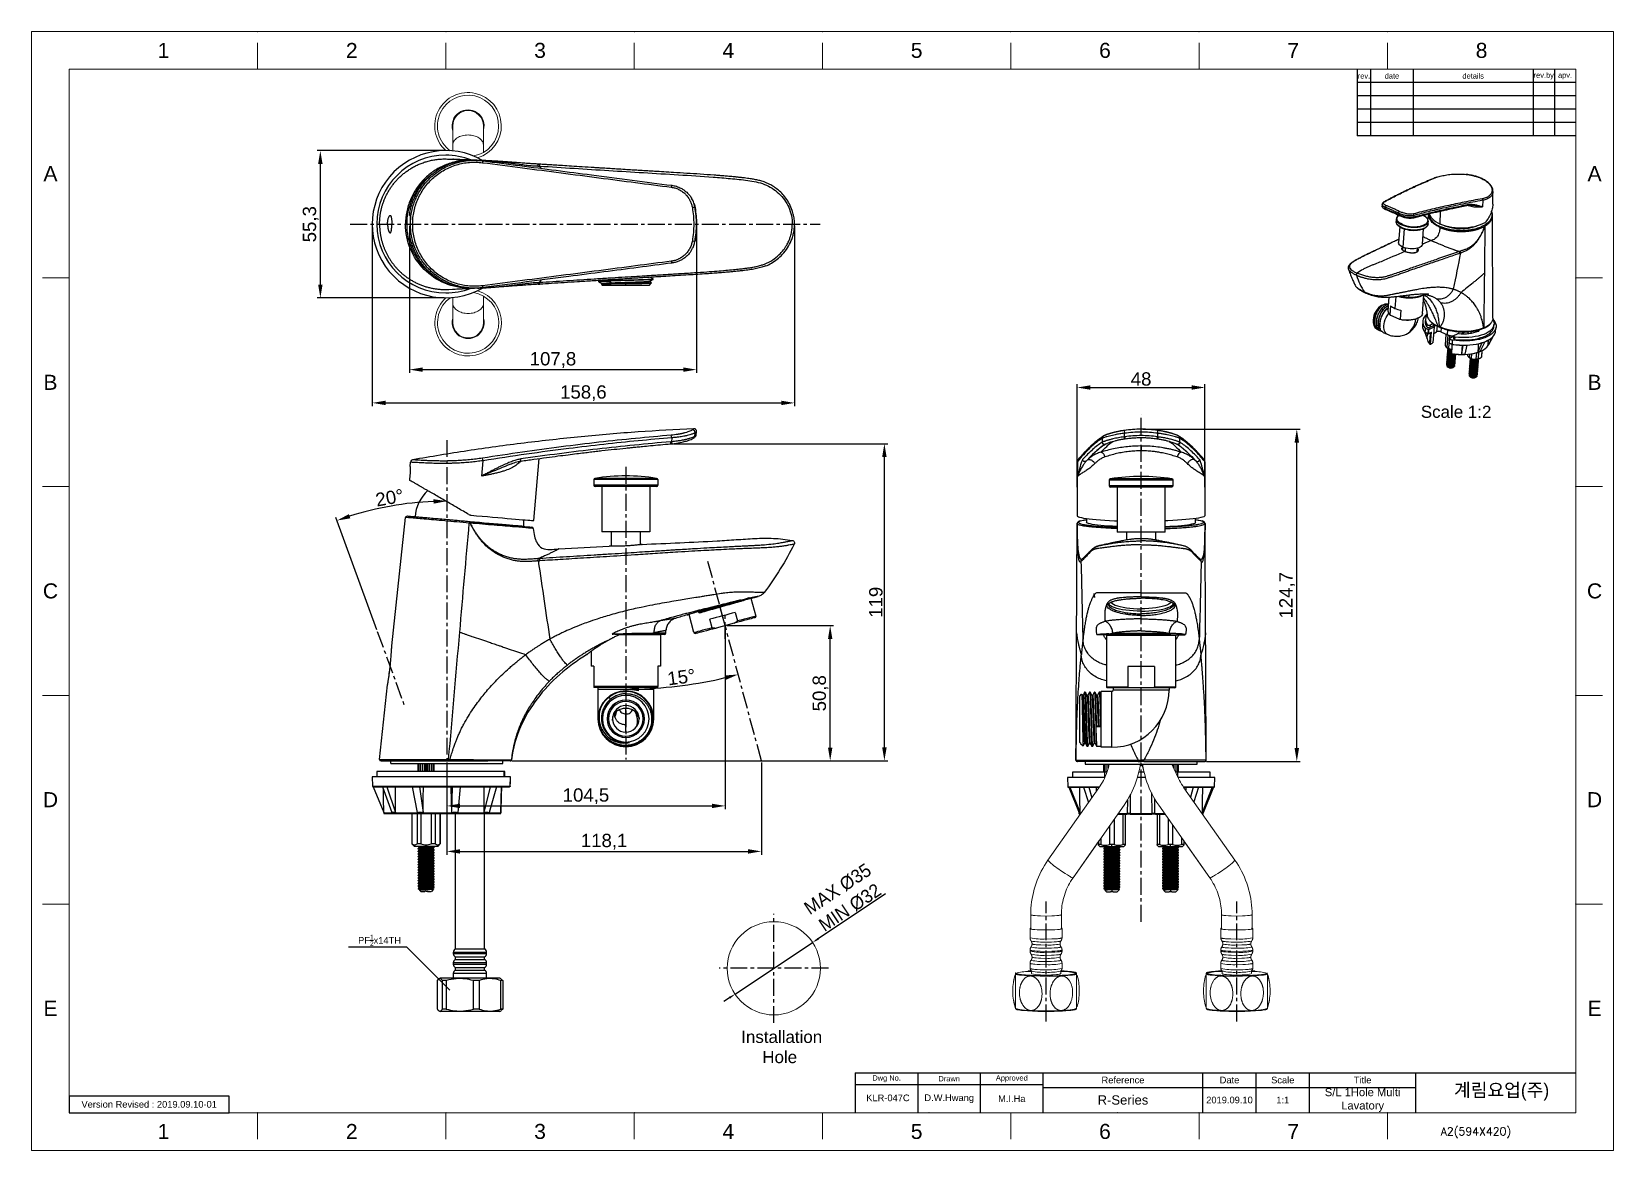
# Model space of a CAD drawing. Header units: millimetres. Extents: x 580 to 1174, y -1119 to -699.
import ezdxf

# ---------------------------------------------------------------- set-up
doc = ezdxf.new("R2010")
doc.units = ezdxf.units.MM
doc.header["$LTSCALE"] = 0.1
doc.linetypes.add('CENTERX2', pattern=[101.6, 63.5, -12.7, 12.7, -12.7])
doc.layers.get('0').update_dxf_attribs({"lineweight": 13})
for name, color, linetype in [('5', 2, 'Continuous'), ('CENTER', 1, 'CENTERX2'), ('FORM', 7, 'Continuous'), ('TEXT', 2, 'Continuous')]:
    doc.layers.add(name, color=color, linetype=linetype)
doc.layers.add('DIM', color=3, linetype='Continuous', lineweight=9)
doc.styles.add('ROMANS', font='romans')
doc.styles.get("Standard").update_dxf_attribs({"font": 'arial.ttf'})
doc.dimstyles.new('ISO-25', dxfattribs={"dimtxt": 2.5, "dimasz": 2.5, "dimexe": 1.25, "dimexo": 0.625, "dimtad": 1, "dimtxsty": 'Standard', "dimcen": 2.5, "dimadec": 0, "dimazin": 0, "dimtfac": 1, "dimtmove": 0, "dimatfit": 3, "dimfxl": 0, "dimarcsym": 0})
doc.dimstyles.get("Standard").update_dxf_attribs({"dimtxt": 0.18, "dimasz": 0.18, "dimexe": 0.18, "dimexo": 0.0625, "dimgap": 0.09, "dimtad": 0, "dimtih": 1, "dimtoh": 1, "dimdec": 4, "dimzin": 0, "dimdsep": 46, "dimtxsty": 'Standard', "dimcen": 0.09, "dimadec": 0, "dimazin": 0, "dimtfac": 1, "dimtdec": 4, "dimtofl": 0, "dimtmove": 0, "dimatfit": 3, "dimfxl": 0, "dimtolj": 1, "dimtzin": 0, "dimarcsym": 0})

msp = doc.modelspace()

# ---------------------------------------------------------------- texts
at = {"char_height": 5.657, "attachment_point": 5}
for s, width, insert in [('1', 50, (629.078, -705.82)), ('2', 50, (699.785, -705.82)), ('3', 50, (770.492, -705.82)), ('4', 50, (841.2, -705.82)), ('5', 50, (911.907, -705.82)), ('6', 50, (982.614, -705.82)), ('7', 50, (1053.321, -705.82)), ('8', 50, (1124.028, -705.82)), ('A', 10, (586.654, -752.062)), ('A', 10, (1166.452, -752.062)), ('B', 10, (586.654, -830.406)), ('B', 10, (1166.452, -830.406)), ('C', 10, (586.654, -908.749)), ('C', 10, (1166.452, -908.749)), ('D', 10, (586.654, -987.092)), ('D', 10, (1166.452, -987.092)), ('E', 10, (586.654, -1065.436)), ('E', 10, (1166.452, -1065.436)), ('1', 50, (629.078, -1111.678)), ('2', 50, (699.785, -1111.678)), ('3', 50, (770.492, -1111.678)), ('4', 50, (841.2, -1111.678)), ('5', 50, (911.907, -1111.678)), ('6', 50, (982.614, -1111.678)), ('7', 50, (1053.321, -1111.678))]:
    msp.add_mtext_dynamic_manual_height_columns(s, width=width, gutter_width=12.5, heights=[0], dxfattribs=dict(at, insert=insert))
at = {"color": 2, "insert": (710.23, -1039.91), "char_height": 2.5, "attachment_point": 5}
msp.add_mtext('\\A1;PF{\\H0.7x;\\S1/2;}x14TH', dxfattribs=at)
at = {"layer": '5', "style": 'ROMANS'}
msp.add_text(' A2(594X420)', height=3, dxfattribs=at).set_placement((1106.627, -1113.12))
at = {"layer": 'TEXT'}
for s, width, insert, char_height, attachment_point in [('rev.', 5, (1079.881, -715.39), 2, 5), ('date', 16, (1090.381, -715.39), 2, 5), ('details', 45, (1120.881, -715.39), 2, 5), ('rev.by', 8, (1147.381, -715.39), 2, 5), ('apv.', 8, (1155.381, -715.39), 2, 5), ('Scale 1:2', 28.12245, (1101.225, -839.191), 4.55, 1), ('Installation \\P{\\W4.47978; }Hole', 28.12245, (846.042, -1073.861), 4.55, 1), ('Dwg No.', 23.5, (900.631, -1091.858), 2, 5), ('Drawn', 23.5, (924.131, -1091.858), 2, 5), ('Approved', 23.5, (947.631, -1091.858), 2, 5), ('Reference', 60, (989.381, -1092.358), 2.5, 5), ('Date', 20, (1029.381, -1092.358), 2.5, 5), ('Scale', 20, (1049.381, -1092.358), 2.5, 5), ('Title', 40, (1079.381, -1092.358), 2.5, 5), ('KLR-047C', 23.5, (901.123, -1099.058), 2.5, 5), ('D.W.Hwang', 23.5, (924.131, -1099.358), 2.5, 5), ('M.I.Ha', 23.5, (947.631, -1099.358), 2.5, 5), ('R-Series', 60, (989.381, -1099.858), 3.5, 5), ('2019.09.10', 20, (1029.381, -1099.858), 2.5, 5), ('1:1', 20, (1049.381, -1099.858), 2.5, 5), ('S/L 1Hole Multi Lavatory', 40, (1079.381, -1099.858), 3, 5), ('Version Revised : 2019.09.10-01', 60, (623.725, -1101.483), 2.5, 5)]:
    msp.add_mtext_dynamic_manual_height_columns(s, width=width, gutter_width=12.5, heights=[0], dxfattribs=dict(at, insert=insert, char_height=char_height, attachment_point=attachment_point))
at = {"layer": 'TEXT', "linetype": 'CENTERX2', "insert": (1131.558, -1096.866), "char_height": 5, "attachment_point": 5}
msp.add_mtext_dynamic_manual_height_columns('{\\fHYGothic-Medium|b0|i0|c129|p18;계림요업(주)}', width=60, gutter_width=12.5, heights=[0], dxfattribs=at)

# ---------------------------------------------------------------- blocks, each defined once
blk = doc.blocks.new('*D62')
at = {"layer": 'Defpoints', "color": 0}
for p in [(687.99, -743.41), (735.12, -743.41), (735.12, -798.69)]:
    blk.add_point(p, dxfattribs=at)
at = {"layer": 'DIM', "color": 3, "linetype": 'ByBlock', "lineweight": -2}
for p, q in [((734.49, -743.41), (686.74, -743.41)), ((687.99, -793.69), (687.99, -748.41)), ((734.49, -798.69), (686.74, -798.69))]:
    blk.add_line(p, q, dxfattribs=at)
at = {"layer": 'DIM', "color": 3}
for points in [[(687.16, -748.41), (688.83, -748.41), (687.99, -743.41)], [(687.16, -793.69), (688.83, -793.69), (687.99, -798.69)]]:
    blk.add_solid(points, dxfattribs=at)
at = {"layer": 'DIM', "color": 3, "insert": (684.36, -771.05), "char_height": 5, "attachment_point": 5, "rotation": 90}
blk.add_mtext('55,3', dxfattribs=at)
blk = doc.blocks.new('*D63')
at = {"layer": 'Defpoints', "color": 0}
for p in [(721.46, -771.05), (829.24, -771.05), (829.24, -825.65)]:
    blk.add_point(p, dxfattribs=at)
at = {"layer": 'DIM', "color": 3, "linetype": 'ByBlock', "lineweight": -2}
for p, q in [((721.46, -771.67), (721.46, -826.9)), ((829.24, -771.67), (829.24, -826.9)), ((726.46, -825.65), (824.24, -825.65))]:
    blk.add_line(p, q, dxfattribs=at)
at = {"layer": 'DIM', "color": 3}
for points in [[(726.46, -824.81), (726.46, -826.48), (721.46, -825.65)], [(824.24, -824.81), (824.24, -826.48), (829.24, -825.65)]]:
    blk.add_solid(points, dxfattribs=at)
at = {"layer": 'DIM', "color": 3, "insert": (775.35, -822.02), "char_height": 5, "attachment_point": 5}
blk.add_mtext('107,8', dxfattribs=at)
blk = doc.blocks.new('*D64')
at = {"layer": 'Defpoints', "color": 0}
for p in [(707.48, -771.05), (866.05, -771.05), (866.05, -838.13)]:
    blk.add_point(p, dxfattribs=at)
at = {"layer": 'DIM', "color": 3, "linetype": 'ByBlock', "lineweight": -2}
for p, q in [((707.48, -771.67), (707.48, -839.38)), ((866.05, -771.67), (866.05, -839.38)), ((712.48, -838.13), (861.05, -838.13))]:
    blk.add_line(p, q, dxfattribs=at)
at = {"layer": 'DIM', "color": 3}
for points in [[(712.48, -837.3), (712.48, -838.96), (707.48, -838.13)], [(861.05, -837.3), (861.05, -838.96), (866.05, -838.13)]]:
    blk.add_solid(points, dxfattribs=at)
at = {"layer": 'DIM', "color": 3, "insert": (786.76, -834.5), "char_height": 5, "attachment_point": 5}
blk.add_mtext('158,6', dxfattribs=at)
blk = doc.blocks.new('*D65')
at = {"layer": 'Defpoints', "color": 0}
for p in [(735.48, -852.08), (721.48, -875.84), (709.39, -923.9), (719.53, -951.77), (735.48, -986.04)]:
    blk.add_point(p, dxfattribs=at)
at = {"layer": 'DIM', "color": 3, "linetype": 'ByBlock', "lineweight": -2}
blk.add_line((709.17, -923.31), (693.82, -881.12), dxfattribs=at)
blk.add_arc((735.48, -995.59), 120.57, 92.37624, 107.62376, dxfattribs=at)
at = {"layer": 'DIM', "color": 3}
for points in [[(730.46, -874.29), (730.5, -875.96), (735.48, -875.02)], [(699.24, -881.47), (698.71, -879.89), (694.24, -882.29)]]:
    blk.add_solid(points, dxfattribs=at)
at = {"layer": 'DIM', "color": 3, "insert": (713.99, -873.73), "char_height": 5, "attachment_point": 5, "rotation": 10}
blk.add_mtext('20°', dxfattribs=at)
blk = doc.blocks.new('*D66')
at = {"layer": 'Defpoints', "color": 0}
for p in [(840, -921.76), (735.48, -972.52), (840, -989.43)]:
    blk.add_point(p, dxfattribs=at)
at = {"layer": 'DIM', "color": 3, "linetype": 'ByBlock', "lineweight": -2}
for p, q in [((840, -922.38), (840, -990.68)), ((735.48, -973.15), (735.48, -990.68)), ((740.48, -989.43), (835, -989.43))]:
    blk.add_line(p, q, dxfattribs=at)
at = {"layer": 'DIM', "color": 3}
for points in [[(740.48, -988.6), (740.48, -990.26), (735.48, -989.43)], [(835, -988.6), (835, -990.26), (840, -989.43)]]:
    blk.add_solid(points, dxfattribs=at)
at = {"layer": 'DIM', "color": 3, "insert": (787.74, -985.8), "char_height": 5, "attachment_point": 5}
blk.add_mtext('104,5', dxfattribs=at)
blk = doc.blocks.new('*D67')
at = {"layer": 'Defpoints', "color": 0}
for p in [(735.48, -972.52), (853.6, -972.52), (853.6, -1006.51)]:
    blk.add_point(p, dxfattribs=at)
at = {"layer": 'DIM', "color": 3, "linetype": 'ByBlock', "lineweight": -2}
for p, q in [((735.48, -973.15), (735.48, -1007.76)), ((853.6, -973.15), (853.6, -1007.76)), ((740.48, -1006.51), (848.6, -1006.51))]:
    blk.add_line(p, q, dxfattribs=at)
at = {"layer": 'DIM', "color": 3}
for points in [[(740.48, -1005.68), (740.48, -1007.35), (735.48, -1006.51)], [(848.6, -1005.68), (848.6, -1007.35), (853.6, -1006.51)]]:
    blk.add_solid(points, dxfattribs=at)
at = {"layer": 'DIM', "color": 3, "insert": (794.54, -1002.88), "char_height": 5, "attachment_point": 5}
blk.add_mtext('118,1', dxfattribs=at)
blk = doc.blocks.new('*D68')
at = {"layer": 'Defpoints', "color": 0}
for p in [(802.69, -862.14), (833.5, -897.51), (816.9, -945), (802.69, -972.01), (853.6, -972.52)]:
    blk.add_point(p, dxfattribs=at)
at = {"layer": 'DIM', "color": 3, "linetype": 'ByBlock', "lineweight": -2}
blk.add_arc((802.69, -782.5), 163.12, 271.75629, 283.24342, dxfattribs=at)
at = {"layer": 'DIM', "color": 3}
for points in [[(839.85, -940.48), (840.26, -942.1), (844.91, -940.07)], [(807.7, -946.38), (807.67, -944.72), (802.69, -945.62)]]:
    blk.add_solid(points, dxfattribs=at)
at = {"layer": 'DIM', "color": 3, "insert": (823.56, -941.08), "char_height": 5, "attachment_point": 5, "rotation": 7.49986}
blk.add_mtext('15°', dxfattribs=at)
blk = doc.blocks.new('*D69')
at = {"layer": 'Defpoints', "color": 0}
for p in [(840, -921.76), (879.44, -921.76), (759.27, -972.52)]:
    blk.add_point(p, dxfattribs=at)
at = {"layer": 'DIM', "color": 3, "linetype": 'ByBlock', "lineweight": -2}
for p, q in [((840.63, -921.76), (880.69, -921.76)), ((879.44, -967.52), (879.44, -926.76)), ((759.9, -972.52), (880.69, -972.52))]:
    blk.add_line(p, q, dxfattribs=at)
at = {"layer": 'DIM', "color": 3}
for points in [[(878.61, -926.76), (880.27, -926.76), (879.44, -921.76)], [(878.61, -967.52), (880.27, -967.52), (879.44, -972.52)]]:
    blk.add_solid(points, dxfattribs=at)
at = {"layer": 'DIM', "color": 3, "insert": (875.81, -947.14), "char_height": 5, "attachment_point": 5, "rotation": 90}
blk.add_mtext('50,8', dxfattribs=at)
blk = doc.blocks.new('*D70')
at = {"layer": 'Defpoints', "color": 0}
for p in [(819.96, -853.48), (899.79, -853.48), (759.37, -972.5)]:
    blk.add_point(p, dxfattribs=at)
at = {"layer": 'DIM', "color": 3, "linetype": 'ByBlock', "lineweight": -2}
for p, q in [((820.59, -853.48), (901.04, -853.48)), ((899.79, -967.5), (899.79, -858.48)), ((759.99, -972.5), (901.04, -972.5))]:
    blk.add_line(p, q, dxfattribs=at)
at = {"layer": 'DIM', "color": 3}
for points in [[(898.96, -858.48), (900.63, -858.48), (899.79, -853.48)], [(898.96, -967.5), (900.63, -967.5), (899.79, -972.5)]]:
    blk.add_solid(points, dxfattribs=at)
at = {"layer": 'DIM', "color": 3, "insert": (896.61, -912.99), "char_height": 5, "attachment_point": 5, "rotation": 90}
blk.add_mtext('119', dxfattribs=at)
blk = doc.blocks.new('*D71')
at = {"layer": 'Defpoints', "color": 0}
for p in [(872.84, -1040.71), (843.71, -1060.1)]:
    blk.add_point(p, dxfattribs=at)
at = {"layer": 'DIM', "color": 0, "lineweight": -2}
for p, q in [((900.21, -1022.5), (874.93, -1039.32)), ((843.71, -1060.1), (872.84, -1040.71)), ((841.63, -1061.48), (839.54, -1062.87))]:
    blk.add_line(p, q, dxfattribs=at)
at = {"layer": 'DIM', "color": 0}
for points in [[(874.69, -1038.98), (875.16, -1039.67), (872.84, -1040.71)], [(841.39, -1061.14), (841.86, -1061.83), (843.71, -1060.1)]]:
    blk.add_solid(points, dxfattribs=at)
at = {"layer": 'DIM', "color": 0, "insert": (884.56, -1024.13), "char_height": 5, "attachment_point": 5, "rotation": 33.64357}
blk.add_mtext('{\\fMS PGothic|b0|i0|c129|p34;MAX %%C35\\PMIN %%C32}', dxfattribs=at)
blk = doc.blocks.new('*D72')
at = {"layer": 'Defpoints', "color": 0}
for p in [(1020.18, -832.36), (972.18, -870.44), (1020.18, -870.44)]:
    blk.add_point(p, dxfattribs=at)
at = {"layer": 'DIM', "color": 3, "linetype": 'ByBlock', "lineweight": -2}
for p, q in [((972.18, -869.81), (972.18, -831.11)), ((1020.18, -869.81), (1020.18, -831.11)), ((977.18, -832.36), (1015.18, -832.36))]:
    blk.add_line(p, q, dxfattribs=at)
at = {"layer": 'DIM', "color": 3}
for points in [[(977.18, -831.52), (977.18, -833.19), (972.18, -832.36)], [(1015.18, -831.52), (1015.18, -833.19), (1020.18, -832.36)]]:
    blk.add_solid(points, dxfattribs=at)
at = {"layer": 'DIM', "color": 3, "insert": (996.18, -829.18), "char_height": 5, "attachment_point": 5}
blk.add_mtext('48', dxfattribs=at)
blk = doc.blocks.new('*D73')
at = {"layer": 'Defpoints', "color": 0}
for p in [(996.18, -848.01), (1054.65, -848.01), (1020.11, -972.72)]:
    blk.add_point(p, dxfattribs=at)
at = {"layer": 'DIM', "color": 3, "linetype": 'ByBlock', "lineweight": -2}
for p, q in [((996.81, -848.01), (1055.9, -848.01)), ((1054.65, -967.72), (1054.65, -853.01)), ((1020.74, -972.72), (1055.9, -972.72))]:
    blk.add_line(p, q, dxfattribs=at)
at = {"layer": 'DIM', "color": 3}
for points in [[(1053.82, -853.01), (1055.49, -853.01), (1054.65, -848.01)], [(1053.82, -967.72), (1055.49, -967.72), (1054.65, -972.72)]]:
    blk.add_solid(points, dxfattribs=at)
at = {"layer": 'DIM', "color": 3, "insert": (1051.02, -910.36), "char_height": 5, "attachment_point": 5, "rotation": 90}
blk.add_mtext('124,7', dxfattribs=at)

# ---------------------------------------------------------------- dimensions: what is measured, and where the dimension line sits
at = {"layer": 'DIM'}
for base, p1, p2, picture, middle in [((687.994, -743.41), (735.117, -798.685), (735.117, -743.41), '*D62', (684.364, -771.048)), ((1054.652, -848.005), (1020.112, -972.72), (996.184, -848.005), '*D73', (1051.022, -910.363)), ((899.792, -853.48), (759.369, -972.504), (819.961, -853.48), '*D70', (896.615, -912.992)), ((879.439, -921.759), (759.27, -972.52), (840, -921.759), '*D69', (875.809, -947.14))]:
    dim = msp.add_linear_dim(base=base, p1=p1, p2=p2, angle=90, dimstyle='ISO-25', override={"dimtxt": 5, "dimasz": 5, "dimdec": 1, "dimclrd": 3, "dimclre": 3, "dimclrt": 3, "dimtdec": 1, "dimfxl": 1.25, "dimarcsym": 1}, dxfattribs=at)
    dim.commit()
    dim.dimension.update_dxf_attribs({"geometry": picture, "text_midpoint": middle})
for base, p1, p2, picture, middle in [((866.05, -838.13), (707.48, -771.048), (866.05, -771.048), '*D64', (786.765, -834.5)), ((829.237, -825.647), (721.459, -771.047), (829.237, -771.048), '*D63', (775.348, -822.017)), ((1020.184, -832.356), (972.184, -870.436), (1020.184, -870.439), '*D72', (996.184, -829.178)), ((840, -989.428), (735.48, -972.522), (840, -921.759), '*D66', (787.74, -985.799)), ((853.602, -1006.513), (735.48, -972.522), (853.602, -972.522), '*D67', (794.541, -1002.884))]:
    dim = msp.add_linear_dim(base=base, p1=p1, p2=p2, dimstyle='ISO-25', override={"dimtxt": 5, "dimasz": 5, "dimdec": 1, "dimclrd": 3, "dimclre": 3, "dimclrt": 3, "dimtdec": 1, "dimfxl": 1.25, "dimarcsym": 1}, dxfattribs=at)
    dim.commit()
    dim.dimension.update_dxf_attribs({"geometry": picture, "text_midpoint": middle})
for base, line1, line2, picture, middle in [((721.483, -875.839), ((735.48, -852.077), (735.48, -986.045)), ((709.387, -923.902), (719.529, -951.766)), '*D65', (713.992, -873.725)), ((816.904, -945.004), ((802.687, -862.139), (802.687, -972.007)), ((853.602, -972.522), (833.503, -897.513)), '*D68', (823.564, -941.079))]:
    dim = msp.add_angular_dim_2l(base=base, line1=line1, line2=line2, dimstyle='ISO-25', override={"dimtxt": 5, "dimasz": 5, "dimdec": 1, "dimclrd": 3, "dimclre": 3, "dimclrt": 3, "dimtdec": 1, "dimfxl": 1.25, "dimarcsym": 1}, dxfattribs=at)
    dim.commit()
    dim.dimension.update_dxf_attribs({"geometry": picture, "text_midpoint": middle})
dim = msp.add_diameter_dim_2p(p1=(843.707, -1060.098), p2=(872.844, -1040.707), text='{\\fMS PGothic|b0|i0|c129|p34;MAX %%C35\\PMIN %%C32}', dimstyle='ISO-25', override={"dimtxt": 5, "dimcen": 5, "dimfxl": 1.25}, dxfattribs=at)
dim.commit()
dim.dimension.update_dxf_attribs({"geometry": '*D71', "text_midpoint": (884.56, -1024.135)})

# ---------------------------------------------------------------- linework, layer by layer
for p, q in [((664.432, -712.89), (664.432, -702.89)), ((735.139, -712.89), (735.139, -702.89)), ((805.846, -712.89), (805.846, -702.89)), ((876.553, -712.89), (876.553, -702.89)), ((947.26, -712.89), (947.26, -702.89)), ((1017.967, -712.89), (1017.967, -702.89)), ((1088.674, -712.89), (1088.674, -702.89)), ((1159.381, -712.89), (593.725, -712.89)), ((593.725, -712.89), (593.725, -1104.608)), ((1159.381, -1104.608), (1159.381, -712.89)), ((593.725, -791.234), (583.725, -791.234)), ((1159.381, -791.234), (1169.381, -791.234)), ((593.725, -869.577), (583.725, -869.577)), ((1159.381, -869.577), (1169.381, -869.577)), ((593.725, -947.921), (583.725, -947.921)), ((1159.381, -947.921), (1169.381, -947.921)), ((984.209, -973.78), (984.026, -974.566)), ((995.919, -973.72), (995.531, -975.811)), ((996.507, -973.72), (997.656, -978.185)), ((996.626, -973.72), (997.352, -977.003)), ((996.701, -973.72), (997.088, -975.811)), ((1007.762, -973.72), (1010.228, -979.117)), ((982.032, -979.839), (981.648, -980.549)), ((982.391, -979.117), (982.032, -979.839)), ((982.727, -978.383), (982.391, -979.117)), ((983.038, -977.638), (982.727, -978.383)), ((983.323, -976.883), (983.038, -977.638)), ((983.583, -976.118), (983.323, -976.883)), ((983.818, -975.346), (983.583, -976.118)), ((984.026, -974.566), (983.818, -975.346)), ((994.619, -979.356), (994.234, -980.515)), ((994.964, -978.185), (994.619, -979.356)), ((995.268, -977.003), (994.964, -978.185)), ((995.531, -975.811), (995.268, -977.003)), ((997.656, -978.185), (998.001, -979.356)), ((998.001, -979.356), (998.385, -980.515)), ((1010.228, -979.117), (1010.588, -979.839)), ((1010.588, -979.839), (1010.972, -980.549)), ((980.357, -982.597), (961.207, -1009.841)), ((980.81, -981.929), (980.357, -982.597)), ((981.24, -981.246), (980.81, -981.929)), ((981.648, -980.549), (981.24, -981.246)), ((992.306, -984.996), (991.729, -986.072)), ((992.846, -983.901), (992.306, -984.996)), ((993.347, -982.789), (992.846, -983.901)), ((993.81, -981.659), (993.347, -982.789)), ((994.234, -980.515), (993.81, -981.659)), ((998.385, -980.515), (998.809, -981.659)), ((998.809, -981.659), (999.272, -982.789)), ((999.272, -982.789), (999.774, -983.901)), ((999.774, -983.901), (1000.313, -984.996)), ((1000.313, -984.996), (1000.89, -986.072)), ((1010.972, -980.549), (1011.379, -981.246)), ((1011.379, -981.246), (1011.81, -981.929)), ((1011.81, -981.929), (1012.263, -982.597)), ((1012.263, -982.597), (1031.412, -1009.841)), ((989.771, -989.189), (970.642, -1016.404)), ((990.467, -988.161), (989.783, -989.172)), ((991.116, -987.128), (990.467, -988.161)), ((991.729, -986.072), (991.116, -987.128)), ((1000.89, -986.072), (1001.503, -987.128)), ((1001.503, -987.128), (1002.153, -988.161)), ((1002.153, -988.161), (1002.837, -989.172)), ((1002.843, -989.168), (1002.843, -989.173)), ((1002.843, -989.173), (1002.844, -989.178)), ((1002.844, -989.178), (1002.845, -989.183)), ((1002.845, -989.183), (1002.847, -989.187)), ((1002.847, -989.187), (1002.85, -989.191)), ((1002.849, -989.189), (1021.978, -1016.404)), ((1002.85, -989.191), (1002.853, -989.194)), ((1002.853, -989.194), (1002.857, -989.197)), ((1002.857, -989.197), (1002.862, -989.2)), ((1002.862, -989.2), (1002.867, -989.202)), ((1002.867, -989.202), (1002.873, -989.204)), ((1002.873, -989.204), (1002.879, -989.205)), ((1002.879, -989.205), (1002.886, -989.206)), ((1002.886, -989.206), (1002.894, -989.206)), ((970.628, -1016.412), (980.492, -1002.378)), ((1021.992, -1016.412), (1012.127, -1002.378)), ((958.166, -1015.058), (957.667, -1016.159)), ((958.703, -1013.974), (958.166, -1015.058)), ((959.276, -1012.909), (958.703, -1013.974)), ((959.885, -1011.865), (959.276, -1012.909)), ((960.529, -1010.842), (959.885, -1011.865)), ((961.207, -1009.841), (960.529, -1010.842)), ((961.742, -1010.376), (961.207, -1009.841)), ((962.294, -1010.894), (961.742, -1010.376)), ((962.861, -1011.396), (962.294, -1010.894)), ((963.445, -1011.88), (962.861, -1011.396)), ((964.043, -1012.346), (963.445, -1011.88)), ((964.655, -1012.793), (964.043, -1012.346)), ((965.28, -1013.22), (964.655, -1012.793)), ((965.918, -1013.627), (965.28, -1013.22)), ((967.651, -1014.802), (965.918, -1013.627)), ((968.495, -1015.344), (967.651, -1014.802)), ((969.248, -1015.804), (968.495, -1015.344)), ((1023.371, -1015.804), (1024.125, -1015.344)), ((1024.125, -1015.344), (1024.968, -1014.802)), ((1024.968, -1014.802), (1026.702, -1013.627)), ((1026.702, -1013.627), (1027.339, -1013.22)), ((1027.339, -1013.22), (1027.964, -1012.793)), ((1027.964, -1012.793), (1028.576, -1012.346)), ((1028.576, -1012.346), (1029.175, -1011.88)), ((1029.175, -1011.88), (1029.758, -1011.396)), ((1029.758, -1011.396), (1030.326, -1010.894)), ((1030.326, -1010.894), (1030.878, -1010.376)), ((1030.878, -1010.376), (1031.412, -1009.841)), ((1031.412, -1009.841), (1032.091, -1010.842)), ((1032.091, -1010.842), (1032.735, -1011.865)), ((1032.735, -1011.865), (1033.344, -1012.909)), ((1033.344, -1012.909), (1033.917, -1013.974)), ((1033.917, -1013.974), (1034.453, -1015.058)), ((1034.453, -1015.058), (1034.953, -1016.159)), ((956.053, -1020.714), (955.747, -1021.884)), ((956.398, -1019.555), (956.053, -1020.714)), ((956.782, -1018.409), (956.398, -1019.555)), ((957.205, -1017.276), (956.782, -1018.409)), ((957.667, -1016.159), (957.205, -1017.276)), ((967.911, -1021.467), (967.625, -1022.234)), ((968.224, -1020.711), (967.911, -1021.467)), ((968.562, -1019.965), (968.224, -1020.711)), ((968.925, -1019.231), (968.562, -1019.965)), ((969.314, -1018.51), (968.925, -1019.231)), ((969.574, -1015.993), (969.248, -1015.804)), ((969.726, -1017.803), (969.314, -1018.51)), ((969.86, -1016.15), (969.574, -1015.993)), ((970.162, -1017.11), (969.726, -1017.803)), ((970.101, -1016.275), (969.86, -1016.15)), ((970.205, -1016.324), (970.101, -1016.275)), ((970.622, -1016.433), (970.162, -1017.11)), ((970.297, -1016.366), (970.205, -1016.324)), ((970.339, -1016.383), (970.297, -1016.366)), ((970.377, -1016.398), (970.339, -1016.383)), ((970.413, -1016.412), (970.377, -1016.398)), ((970.446, -1016.423), (970.413, -1016.412)), ((970.476, -1016.432), (970.446, -1016.423)), ((970.49, -1016.436), (970.476, -1016.432)), ((970.503, -1016.439), (970.49, -1016.436)), ((970.516, -1016.442), (970.503, -1016.439)), ((970.527, -1016.445), (970.516, -1016.442)), ((970.539, -1016.447), (970.527, -1016.445)), ((970.549, -1016.448), (970.539, -1016.447)), ((970.559, -1016.449), (970.549, -1016.448)), ((970.568, -1016.45), (970.559, -1016.449)), ((970.576, -1016.45), (970.568, -1016.45)), ((970.584, -1016.449), (970.576, -1016.45)), ((970.591, -1016.449), (970.584, -1016.449)), ((970.598, -1016.447), (970.591, -1016.449)), ((970.603, -1016.446), (970.598, -1016.447)), ((970.609, -1016.444), (970.603, -1016.446)), ((970.613, -1016.441), (970.609, -1016.444)), ((970.617, -1016.438), (970.613, -1016.441)), ((970.62, -1016.435), (970.617, -1016.438)), ((970.623, -1016.431), (970.62, -1016.435)), ((970.625, -1016.427), (970.623, -1016.431)), ((970.627, -1016.422), (970.625, -1016.427)), ((970.628, -1016.412), (970.627, -1016.417)), ((970.627, -1016.417), (970.627, -1016.422)), ((970.636, -1016.413), (970.634, -1016.416)), ((1021.984, -1016.413), (1021.986, -1016.416)), ((1021.992, -1016.412), (1021.992, -1016.417)), ((1021.992, -1016.417), (1021.993, -1016.422)), ((1021.993, -1016.422), (1021.995, -1016.427)), ((1021.995, -1016.427), (1021.997, -1016.431)), ((1021.997, -1016.431), (1021.999, -1016.435)), ((1021.998, -1016.433), (1022.457, -1017.11)), ((1021.999, -1016.435), (1022.003, -1016.438)), ((1022.003, -1016.438), (1022.006, -1016.441)), ((1022.006, -1016.441), (1022.011, -1016.444)), ((1022.011, -1016.444), (1022.016, -1016.446)), ((1022.016, -1016.446), (1022.022, -1016.447)), ((1022.022, -1016.447), (1022.028, -1016.449)), ((1022.028, -1016.449), (1022.035, -1016.449)), ((1022.035, -1016.449), (1022.043, -1016.45)), ((1022.043, -1016.45), (1022.052, -1016.45)), ((1022.052, -1016.45), (1022.061, -1016.449)), ((1022.061, -1016.449), (1022.071, -1016.448)), ((1022.071, -1016.448), (1022.081, -1016.447)), ((1022.081, -1016.447), (1022.092, -1016.445)), ((1022.092, -1016.445), (1022.104, -1016.442)), ((1022.104, -1016.442), (1022.117, -1016.439)), ((1022.117, -1016.439), (1022.13, -1016.436)), ((1022.13, -1016.436), (1022.144, -1016.432)), ((1022.144, -1016.432), (1022.174, -1016.423)), ((1022.174, -1016.423), (1022.207, -1016.412)), ((1022.207, -1016.412), (1022.242, -1016.398)), ((1022.242, -1016.398), (1022.281, -1016.383)), ((1022.281, -1016.383), (1022.323, -1016.366)), ((1022.323, -1016.366), (1022.415, -1016.324)), ((1022.415, -1016.324), (1022.518, -1016.275)), ((1022.457, -1017.11), (1022.894, -1017.803)), ((1022.518, -1016.275), (1022.76, -1016.15)), ((1022.76, -1016.15), (1023.045, -1015.993)), ((1022.894, -1017.803), (1023.306, -1018.51)), ((1023.045, -1015.993), (1023.371, -1015.804)), ((1023.306, -1018.51), (1023.694, -1019.231)), ((1023.694, -1019.231), (1024.057, -1019.965)), ((1024.057, -1019.965), (1024.396, -1020.711)), ((1024.396, -1020.711), (1024.708, -1021.467)), ((1024.708, -1021.467), (1024.995, -1022.234)), ((1034.953, -1016.159), (1035.414, -1017.276)), ((1035.414, -1017.276), (1035.837, -1018.409)), ((1035.837, -1018.409), (1036.222, -1019.555)), ((1036.222, -1019.555), (1036.567, -1020.714)), ((1036.567, -1020.714), (1036.872, -1021.884)), ((593.725, -1026.264), (583.725, -1026.264)), ((954.928, -1026.647), (954.825, -1027.852)), ((955.072, -1025.446), (954.928, -1026.647)), ((955.256, -1024.252), (955.072, -1025.446)), ((955.482, -1023.064), (955.256, -1024.252)), ((955.747, -1021.884), (955.482, -1023.064)), ((966.466, -1026.999), (966.368, -1027.812)), ((966.591, -1026.19), (966.466, -1026.999)), ((966.744, -1025.386), (966.591, -1026.19)), ((966.923, -1024.587), (966.744, -1025.386)), ((967.13, -1023.795), (966.923, -1024.587)), ((967.364, -1023.01), (967.13, -1023.795)), ((967.625, -1022.234), (967.364, -1023.01)), ((1024.995, -1022.234), (1025.255, -1023.01)), ((1025.255, -1023.01), (1025.489, -1023.795)), ((1025.489, -1023.795), (1025.696, -1024.587)), ((1025.696, -1024.587), (1025.876, -1025.386)), ((1025.876, -1025.386), (1026.029, -1026.19)), ((1026.029, -1026.19), (1026.154, -1026.999)), ((1026.154, -1026.999), (1026.251, -1027.812)), ((1036.872, -1021.884), (1037.138, -1023.064)), ((1037.138, -1023.064), (1037.363, -1024.252)), ((1037.363, -1024.252), (1037.548, -1025.446)), ((1037.548, -1025.446), (1037.692, -1026.647)), ((1037.692, -1026.647), (1037.795, -1027.852)), ((1159.381, -1026.264), (1169.381, -1026.264)), ((954.763, -1029.059), (954.742, -1030.268)), ((954.742, -1035.486), (954.742, -1030.268)), ((954.742, -1030.274), (954.742, -1030.268)), ((954.744, -1030.279), (954.742, -1030.274)), ((954.745, -1030.285), (954.744, -1030.279)), ((954.748, -1030.29), (954.745, -1030.285)), ((954.751, -1030.296), (954.748, -1030.29)), ((954.755, -1030.302), (954.751, -1030.296)), ((954.76, -1030.307), (954.755, -1030.302)), ((954.765, -1030.313), (954.76, -1030.307)), ((954.825, -1027.852), (954.763, -1029.059)), ((954.772, -1030.319), (954.765, -1030.313)), ((954.779, -1030.325), (954.772, -1030.319)), ((954.787, -1030.33), (954.779, -1030.325)), ((954.795, -1030.336), (954.787, -1030.33)), ((954.805, -1030.342), (954.795, -1030.336)), ((954.815, -1030.348), (954.805, -1030.342)), ((954.826, -1030.353), (954.815, -1030.348)), ((954.838, -1030.359), (954.826, -1030.353)), ((954.851, -1030.365), (954.838, -1030.359)), ((954.864, -1030.371), (954.851, -1030.365)), ((954.879, -1030.377), (954.864, -1030.371)), ((954.894, -1030.383), (954.879, -1030.377)), ((954.927, -1030.394), (954.894, -1030.383)), ((954.964, -1030.406), (954.927, -1030.394)), ((955.004, -1030.418), (954.964, -1030.406)), ((955.048, -1030.429), (955.004, -1030.418)), ((955.146, -1030.453), (955.048, -1030.429)), ((955.258, -1030.476), (955.146, -1030.453)), ((955.384, -1030.498), (955.258, -1030.476)), ((955.679, -1030.542), (955.384, -1030.498)), ((956.028, -1030.584), (955.679, -1030.542)), ((956.426, -1030.622), (956.028, -1030.584)), ((957.346, -1030.688), (956.426, -1030.622)), ((958.376, -1030.734), (957.346, -1030.688)), ((960.492, -1030.769), (958.376, -1030.734)), ((962.609, -1030.734), (960.492, -1030.769)), ((963.639, -1030.688), (962.609, -1030.734)), ((964.558, -1030.622), (963.639, -1030.688)), ((964.956, -1030.584), (964.558, -1030.622)), ((965.305, -1030.542), (964.956, -1030.584)), ((965.6, -1030.498), (965.305, -1030.542)), ((965.726, -1030.476), (965.6, -1030.498)), ((965.838, -1030.453), (965.726, -1030.476)), ((965.936, -1030.429), (965.838, -1030.453)), ((965.98, -1030.418), (965.936, -1030.429)), ((966.02, -1030.406), (965.98, -1030.418)), ((966.057, -1030.394), (966.02, -1030.406)), ((966.09, -1030.383), (966.057, -1030.394)), ((966.105, -1030.377), (966.09, -1030.383)), ((966.12, -1030.371), (966.105, -1030.377)), ((966.133, -1030.365), (966.12, -1030.371)), ((966.146, -1030.359), (966.133, -1030.365)), ((966.158, -1030.353), (966.146, -1030.359)), ((966.169, -1030.348), (966.158, -1030.353)), ((966.179, -1030.342), (966.169, -1030.348)), ((966.189, -1030.336), (966.179, -1030.342)), ((966.198, -1030.33), (966.189, -1030.336)), ((966.205, -1030.325), (966.198, -1030.33)), ((966.213, -1030.319), (966.205, -1030.325)), ((966.219, -1030.313), (966.213, -1030.319)), ((966.224, -1030.307), (966.219, -1030.313)), ((966.229, -1030.302), (966.224, -1030.307)), ((966.233, -1030.296), (966.229, -1030.302)), ((966.236, -1030.29), (966.233, -1030.296)), ((966.239, -1030.285), (966.236, -1030.29)), ((966.241, -1030.279), (966.239, -1030.285)), ((966.242, -1030.274), (966.241, -1030.279)), ((966.256, -1029.446), (966.242, -1030.264)), ((966.242, -1030.268), (966.242, -1030.274)), ((966.242, -1030.359), (966.242, -1035.421)), ((966.298, -1028.628), (966.256, -1029.446)), ((966.368, -1027.812), (966.298, -1028.628)), ((1026.251, -1027.812), (1026.321, -1028.628)), ((1026.321, -1028.628), (1026.363, -1029.446)), ((1026.363, -1029.446), (1026.377, -1030.264)), ((1026.377, -1030.268), (1026.378, -1030.274)), ((1026.377, -1030.359), (1026.377, -1035.421)), ((1026.378, -1030.274), (1026.379, -1030.279)), ((1026.379, -1030.279), (1026.381, -1030.285)), ((1026.381, -1030.285), (1026.383, -1030.29)), ((1026.383, -1030.29), (1026.386, -1030.296)), ((1026.386, -1030.296), (1026.39, -1030.302)), ((1026.39, -1030.302), (1026.395, -1030.307)), ((1026.395, -1030.307), (1026.401, -1030.313)), ((1026.401, -1030.313), (1026.407, -1030.319)), ((1026.407, -1030.319), (1026.414, -1030.325)), ((1026.414, -1030.325), (1026.422, -1030.33)), ((1026.422, -1030.33), (1026.431, -1030.336)), ((1026.431, -1030.336), (1026.44, -1030.342)), ((1026.44, -1030.342), (1026.45, -1030.348)), ((1026.45, -1030.348), (1026.462, -1030.353)), ((1026.462, -1030.353), (1026.473, -1030.359)), ((1026.473, -1030.359), (1026.486, -1030.365)), ((1026.486, -1030.365), (1026.5, -1030.371)), ((1026.5, -1030.371), (1026.514, -1030.377)), ((1026.514, -1030.377), (1026.53, -1030.383)), ((1026.53, -1030.383), (1026.563, -1030.394)), ((1026.563, -1030.394), (1026.599, -1030.406)), ((1026.599, -1030.406), (1026.64, -1030.418)), ((1026.64, -1030.418), (1026.683, -1030.429)), ((1026.683, -1030.429), (1026.781, -1030.453)), ((1026.781, -1030.453), (1026.893, -1030.476)), ((1026.893, -1030.476), (1027.02, -1030.498)), ((1027.02, -1030.498), (1027.315, -1030.542)), ((1027.315, -1030.542), (1027.663, -1030.584)), ((1027.663, -1030.584), (1028.062, -1030.622)), ((1028.062, -1030.622), (1028.981, -1030.688)), ((1028.981, -1030.688), (1030.011, -1030.734)), ((1030.011, -1030.734), (1032.127, -1030.769)), ((1032.127, -1030.769), (1034.244, -1030.734)), ((1034.244, -1030.734), (1035.274, -1030.688)), ((1035.274, -1030.688), (1036.193, -1030.622)), ((1036.193, -1030.622), (1036.592, -1030.584)), ((1036.592, -1030.584), (1036.94, -1030.542)), ((1036.94, -1030.542), (1037.235, -1030.498)), ((1037.235, -1030.498), (1037.362, -1030.476)), ((1037.362, -1030.476), (1037.474, -1030.453)), ((1037.474, -1030.453), (1037.572, -1030.429)), ((1037.572, -1030.429), (1037.615, -1030.418)), ((1037.615, -1030.418), (1037.656, -1030.406)), ((1037.656, -1030.406), (1037.692, -1030.394)), ((1037.692, -1030.394), (1037.725, -1030.383)), ((1037.725, -1030.383), (1037.741, -1030.377)), ((1037.741, -1030.377), (1037.755, -1030.371)), ((1037.755, -1030.371), (1037.769, -1030.365)), ((1037.769, -1030.365), (1037.781, -1030.359)), ((1037.781, -1030.359), (1037.793, -1030.353)), ((1037.793, -1030.353), (1037.805, -1030.348)), ((1037.795, -1027.852), (1037.857, -1029.059)), ((1037.805, -1030.348), (1037.815, -1030.342)), ((1037.815, -1030.342), (1037.824, -1030.336)), ((1037.824, -1030.336), (1037.833, -1030.33)), ((1037.833, -1030.33), (1037.841, -1030.325)), ((1037.841, -1030.325), (1037.848, -1030.319)), ((1037.848, -1030.319), (1037.854, -1030.313)), ((1037.854, -1030.313), (1037.86, -1030.307)), ((1037.857, -1029.059), (1037.877, -1030.268)), ((1037.86, -1030.307), (1037.865, -1030.302)), ((1037.865, -1030.302), (1037.869, -1030.296)), ((1037.869, -1030.296), (1037.872, -1030.29)), ((1037.872, -1030.29), (1037.874, -1030.285)), ((1037.874, -1030.285), (1037.876, -1030.279)), ((1037.876, -1030.279), (1037.877, -1030.274)), ((1037.877, -1035.486), (1037.877, -1030.268)), ((1037.877, -1030.274), (1037.877, -1030.268)), ((954.492, -1035.486), (954.497, -1035.477)), ((954.492, -1035.492), (954.492, -1035.486)), ((954.494, -1035.497), (954.492, -1035.492)), ((954.492, -1035.581), (954.492, -1038.911)), ((954.494, -1038.982), (954.492, -1038.912)), ((954.495, -1035.503), (954.494, -1035.497)), ((954.498, -1039.053), (954.494, -1038.982)), ((954.498, -1035.509), (954.495, -1035.503)), ((954.497, -1035.477), (954.503, -1035.469)), ((954.501, -1035.515), (954.498, -1035.509)), ((954.504, -1039.123), (954.498, -1039.053)), ((954.506, -1035.521), (954.501, -1035.515)), ((954.503, -1035.469), (954.509, -1035.46)), ((954.513, -1039.194), (954.504, -1039.123)), ((954.511, -1035.527), (954.506, -1035.521)), ((954.509, -1035.46), (954.515, -1035.452)), ((954.516, -1035.533), (954.511, -1035.527)), ((954.524, -1039.263), (954.513, -1039.194)), ((954.515, -1035.452), (954.521, -1035.444)), ((954.523, -1035.539), (954.516, -1035.533)), ((954.521, -1035.444), (954.528, -1035.437)), ((954.53, -1035.545), (954.523, -1035.539)), ((954.537, -1039.333), (954.524, -1039.263)), ((954.528, -1035.437), (954.534, -1035.429)), ((954.539, -1035.551), (954.53, -1035.545)), ((954.534, -1035.429), (954.542, -1035.422)), ((954.553, -1039.402), (954.537, -1039.333)), ((954.548, -1035.557), (954.539, -1035.551)), ((954.542, -1035.422), (954.549, -1035.415)), ((954.557, -1035.563), (954.548, -1035.557)), ((954.549, -1035.415), (954.557, -1035.408)), ((954.557, -1035.408), (954.564, -1035.402)), ((954.568, -1035.569), (954.557, -1035.563)), ((955.295, -1039.126), (954.563, -1038.992)), ((954.564, -1035.402), (954.572, -1035.395)), ((954.58, -1035.575), (954.568, -1035.569)), ((954.572, -1035.395), (954.581, -1035.39)), ((954.592, -1035.581), (954.58, -1035.575)), ((954.581, -1035.39), (954.589, -1035.384)), ((954.589, -1035.384), (954.598, -1035.379)), ((954.606, -1035.587), (954.592, -1035.581)), ((954.598, -1035.379), (954.606, -1035.374)), ((954.606, -1035.374), (954.615, -1035.369)), ((954.62, -1035.593), (954.606, -1035.587)), ((954.615, -1035.369), (954.625, -1035.364)), ((954.635, -1035.599), (954.62, -1035.593)), ((954.625, -1035.364), (954.634, -1035.36)), ((954.634, -1035.36), (954.643, -1035.356)), ((954.651, -1035.605), (954.635, -1035.599)), ((954.643, -1035.356), (954.653, -1035.353)), ((954.685, -1035.618), (954.651, -1035.605)), ((954.653, -1035.353), (954.662, -1035.35)), ((954.662, -1035.35), (954.672, -1035.347)), ((954.672, -1035.347), (954.682, -1035.344)), ((954.682, -1035.344), (954.692, -1035.342)), ((954.724, -1035.63), (954.685, -1035.618)), ((954.692, -1035.342), (954.702, -1035.34)), ((954.702, -1035.34), (954.712, -1035.339)), ((954.712, -1035.339), (954.722, -1035.338)), ((954.722, -1035.338), (954.732, -1035.337)), ((954.766, -1035.642), (954.724, -1035.63)), ((954.732, -1035.337), (954.742, -1035.336)), ((954.746, -1035.479), (954.742, -1035.486)), ((954.75, -1035.472), (954.746, -1035.479)), ((954.754, -1035.465), (954.75, -1035.472)), ((954.758, -1035.458), (954.754, -1035.465)), ((954.763, -1035.451), (954.758, -1035.458)), ((954.768, -1035.445), (954.763, -1035.451)), ((954.811, -1035.654), (954.766, -1035.642)), ((954.773, -1035.439), (954.768, -1035.445)), ((954.778, -1035.433), (954.773, -1035.439)), ((954.784, -1035.427), (954.778, -1035.433)), ((954.79, -1035.421), (954.784, -1035.427)), ((954.796, -1035.416), (954.79, -1035.421)), ((954.802, -1035.41), (954.796, -1035.416)), ((954.808, -1035.405), (954.802, -1035.41)), ((954.814, -1035.4), (954.808, -1035.405)), ((954.913, -1035.678), (954.811, -1035.654)), ((954.821, -1035.396), (954.814, -1035.4)), ((954.828, -1035.392), (954.821, -1035.396)), ((954.835, -1035.387), (954.828, -1035.392)), ((954.842, -1035.384), (954.835, -1035.387)), ((954.849, -1035.38), (954.842, -1035.384)), ((954.856, -1035.376), (954.849, -1035.38)), ((954.864, -1035.373), (954.856, -1035.376)), ((954.871, -1035.37), (954.864, -1035.373)), ((954.879, -1035.368), (954.871, -1035.37)), ((954.887, -1035.366), (954.879, -1035.368)), ((954.895, -1035.363), (954.887, -1035.366)), ((954.902, -1035.362), (954.895, -1035.363)), ((954.91, -1035.36), (954.902, -1035.362)), ((954.918, -1035.359), (954.91, -1035.36)), ((955.03, -1035.702), (954.913, -1035.678)), ((954.926, -1035.358), (954.918, -1035.359)), ((954.934, -1035.357), (954.926, -1035.358)), ((955.162, -1035.726), (955.03, -1035.702)), ((955.47, -1035.772), (955.162, -1035.726)), ((956.031, -1039.237), (955.295, -1039.126)), ((955.834, -1035.815), (955.47, -1035.772)), ((956.249, -1035.856), (955.834, -1035.815)), ((956.771, -1039.327), (956.031, -1039.237)), ((957.209, -1035.924), (956.249, -1035.856)), ((957.514, -1039.394), (956.771, -1039.327)), ((958.284, -1035.972), (957.209, -1035.924)), ((958.259, -1039.438), (957.514, -1039.394)), ((960.492, -1036.009), (958.284, -1035.972)), ((962.701, -1035.972), (960.492, -1036.009)), ((963.775, -1035.924), (962.701, -1035.972)), ((963.775, -1039.349), (962.701, -1039.398)), ((964.735, -1035.856), (963.775, -1035.924)), ((964.735, -1039.281), (963.775, -1039.349)), ((965.15, -1035.815), (964.735, -1035.856)), ((965.15, -1039.241), (964.735, -1039.281)), ((965.514, -1035.772), (965.15, -1035.815)), ((965.514, -1039.198), (965.15, -1039.241)), ((965.822, -1035.726), (965.514, -1035.772)), ((965.822, -1039.152), (965.514, -1039.198)), ((965.954, -1035.702), (965.822, -1035.726)), ((965.954, -1039.128), (965.822, -1039.152)), ((966.071, -1035.678), (965.954, -1035.702)), ((966.071, -1039.104), (965.954, -1039.128)), ((966.05, -1035.614), (966.058, -1035.614)), ((966.058, -1035.614), (966.066, -1035.613)), ((966.066, -1035.613), (966.074, -1035.611)), ((966.173, -1035.654), (966.071, -1035.678)), ((966.173, -1039.08), (966.071, -1039.104)), ((966.074, -1035.611), (966.082, -1035.61)), ((966.082, -1035.61), (966.09, -1035.608)), ((966.09, -1035.608), (966.097, -1035.606)), ((966.097, -1035.606), (966.105, -1035.604)), ((966.105, -1035.604), (966.113, -1035.601)), ((966.113, -1035.601), (966.12, -1035.598)), ((966.12, -1035.598), (966.128, -1035.595)), ((966.128, -1035.595), (966.135, -1035.592)), ((966.135, -1035.592), (966.142, -1035.588)), ((966.142, -1035.588), (966.149, -1035.584)), ((966.149, -1035.584), (966.156, -1035.58)), ((966.156, -1035.58), (966.163, -1035.576)), ((966.163, -1035.576), (966.17, -1035.571)), ((966.17, -1035.571), (966.176, -1035.566)), ((966.219, -1035.642), (966.173, -1035.654)), ((966.219, -1039.068), (966.173, -1039.08)), ((966.176, -1035.566), (966.183, -1035.561)), ((966.183, -1035.561), (966.189, -1035.556)), ((966.189, -1035.556), (966.195, -1035.551)), ((966.195, -1035.551), (966.2, -1035.545)), ((966.2, -1035.545), (966.206, -1035.539)), ((966.206, -1035.539), (966.211, -1035.533)), ((966.211, -1035.533), (966.216, -1035.527)), ((966.216, -1035.527), (966.221, -1035.52)), ((966.26, -1035.63), (966.219, -1035.642)), ((966.26, -1039.055), (966.219, -1039.068)), ((966.221, -1035.52), (966.226, -1035.514)), ((966.226, -1035.514), (966.23, -1035.507)), ((966.23, -1035.507), (966.234, -1035.5)), ((966.234, -1035.5), (966.238, -1035.493)), ((966.238, -1035.493), (966.242, -1035.486)), ((966.299, -1035.618), (966.26, -1035.63)), ((966.299, -1039.043), (966.26, -1039.055)), ((966.333, -1035.605), (966.299, -1035.618)), ((966.333, -1039.031), (966.299, -1039.043)), ((966.349, -1035.599), (966.333, -1035.605)), ((966.349, -1039.025), (966.333, -1039.031)), ((966.364, -1035.593), (966.349, -1035.599)), ((966.364, -1039.019), (966.349, -1039.025)), ((966.379, -1035.587), (966.364, -1035.593)), ((966.379, -1039.013), (966.364, -1039.019)), ((966.392, -1035.581), (966.379, -1035.587)), ((966.392, -1039.007), (966.379, -1039.013)), ((966.392, -1035.391), (966.492, -1035.486)), ((966.404, -1035.575), (966.392, -1035.581)), ((966.404, -1039.001), (966.392, -1039.007)), ((966.416, -1035.569), (966.404, -1035.575)), ((966.416, -1038.995), (966.404, -1039.001)), ((966.427, -1035.563), (966.416, -1035.569)), ((966.427, -1038.988), (966.416, -1038.995)), ((966.439, -1039.368), (966.422, -1039.436)), ((966.437, -1035.557), (966.427, -1035.563)), ((966.437, -1038.982), (966.427, -1038.988)), ((966.446, -1035.551), (966.437, -1035.557)), ((966.446, -1038.976), (966.437, -1038.982)), ((966.454, -1039.298), (966.439, -1039.368)), ((966.454, -1035.545), (966.446, -1035.551)), ((966.454, -1038.97), (966.446, -1038.976)), ((966.461, -1035.539), (966.454, -1035.545)), ((966.461, -1038.964), (966.454, -1038.97)), ((966.467, -1039.228), (966.454, -1039.298)), ((966.468, -1035.533), (966.461, -1035.539)), ((966.468, -1038.958), (966.461, -1038.964)), ((966.477, -1039.158), (966.467, -1039.228)), ((966.474, -1035.527), (966.468, -1035.533)), ((966.474, -1038.953), (966.468, -1038.958)), ((966.479, -1035.521), (966.474, -1035.527)), ((966.479, -1038.947), (966.474, -1038.953)), ((966.484, -1039.087), (966.477, -1039.158)), ((966.483, -1035.515), (966.479, -1035.521)), ((966.483, -1038.941), (966.479, -1038.947)), ((966.486, -1035.509), (966.483, -1035.515)), ((966.486, -1038.935), (966.483, -1038.941)), ((966.489, -1039.016), (966.484, -1039.087)), ((966.489, -1035.503), (966.486, -1035.509)), ((966.489, -1038.929), (966.486, -1038.935)), ((966.491, -1035.497), (966.489, -1035.503)), ((966.491, -1038.923), (966.489, -1038.929)), ((966.492, -1035.492), (966.491, -1035.497)), ((966.492, -1038.917), (966.491, -1038.923)), ((966.492, -1035.486), (966.492, -1035.492)), ((966.492, -1038.911), (966.492, -1035.582)), ((966.492, -1038.911), (966.492, -1038.917)), ((1026.228, -1035.391), (1026.127, -1035.486)), ((1026.127, -1035.486), (1026.128, -1035.492)), ((1026.127, -1038.911), (1026.127, -1035.582)), ((1026.127, -1038.911), (1026.128, -1038.917)), ((1026.128, -1035.492), (1026.129, -1035.497)), ((1026.128, -1038.917), (1026.129, -1038.923)), ((1026.129, -1035.497), (1026.131, -1035.503)), ((1026.129, -1038.923), (1026.131, -1038.929)), ((1026.13, -1039.016), (1026.135, -1039.087)), ((1026.131, -1035.503), (1026.133, -1035.509)), ((1026.131, -1038.929), (1026.133, -1038.935)), ((1026.133, -1035.509), (1026.137, -1035.515)), ((1026.133, -1038.935), (1026.137, -1038.941)), ((1026.135, -1039.087), (1026.143, -1039.158)), ((1026.137, -1035.515), (1026.141, -1035.521)), ((1026.137, -1038.941), (1026.141, -1038.947)), ((1026.141, -1035.521), (1026.146, -1035.527)), ((1026.141, -1038.947), (1026.146, -1038.953)), ((1026.143, -1039.158), (1026.153, -1039.228)), ((1026.146, -1035.527), (1026.152, -1035.533)), ((1026.146, -1038.953), (1026.152, -1038.958)), ((1026.152, -1035.533), (1026.158, -1035.539)), ((1026.152, -1038.958), (1026.158, -1038.964)), ((1026.153, -1039.228), (1026.166, -1039.298)), ((1026.158, -1035.539), (1026.166, -1035.545)), ((1026.158, -1038.964), (1026.166, -1038.97)), ((1026.166, -1035.545), (1026.174, -1035.551)), ((1026.166, -1038.97), (1026.174, -1038.976)), ((1026.166, -1039.298), (1026.18, -1039.368)), ((1026.174, -1035.551), (1026.183, -1035.557)), ((1026.174, -1038.976), (1026.183, -1038.982)), ((1026.18, -1039.368), (1026.198, -1039.436)), ((1026.183, -1035.557), (1026.193, -1035.563)), ((1026.183, -1038.982), (1026.193, -1038.988)), ((1026.193, -1035.563), (1026.204, -1035.569)), ((1026.193, -1038.988), (1026.204, -1038.995)), ((1026.204, -1035.569), (1026.215, -1035.575)), ((1026.204, -1038.995), (1026.215, -1039.001)), ((1026.215, -1035.575), (1026.228, -1035.581)), ((1026.215, -1039.001), (1026.228, -1039.007)), ((1026.228, -1035.581), (1026.241, -1035.587)), ((1026.228, -1039.007), (1026.241, -1039.013)), ((1026.241, -1035.587), (1026.255, -1035.593)), ((1026.241, -1039.013), (1026.255, -1039.019)), ((1026.255, -1035.593), (1026.27, -1035.599)), ((1026.255, -1039.019), (1026.27, -1039.025)), ((1026.27, -1035.599), (1026.286, -1035.605)), ((1026.27, -1039.025), (1026.286, -1039.031)), ((1026.286, -1035.605), (1026.321, -1035.618)), ((1026.286, -1039.031), (1026.321, -1039.043)), ((1026.321, -1035.618), (1026.359, -1035.63)), ((1026.321, -1039.043), (1026.359, -1039.055)), ((1026.359, -1035.63), (1026.401, -1035.642)), ((1026.359, -1039.055), (1026.401, -1039.068)), ((1026.381, -1035.493), (1026.377, -1035.486)), ((1026.385, -1035.5), (1026.381, -1035.493)), ((1026.389, -1035.507), (1026.385, -1035.5)), ((1026.394, -1035.514), (1026.389, -1035.507)), ((1026.398, -1035.52), (1026.394, -1035.514)), ((1026.403, -1035.527), (1026.398, -1035.52)), ((1026.401, -1035.642), (1026.447, -1035.654)), ((1026.401, -1039.068), (1026.447, -1039.08)), ((1026.408, -1035.533), (1026.403, -1035.527)), ((1026.414, -1035.539), (1026.408, -1035.533)), ((1026.419, -1035.545), (1026.414, -1035.539)), ((1026.425, -1035.551), (1026.419, -1035.545)), ((1026.431, -1035.556), (1026.425, -1035.551)), ((1026.437, -1035.561), (1026.431, -1035.556)), ((1026.443, -1035.566), (1026.437, -1035.561)), ((1026.45, -1035.571), (1026.443, -1035.566)), ((1026.447, -1035.654), (1026.549, -1035.678)), ((1026.447, -1039.08), (1026.549, -1039.104)), ((1026.456, -1035.576), (1026.45, -1035.571)), ((1026.463, -1035.58), (1026.456, -1035.576)), ((1026.47, -1035.584), (1026.463, -1035.58)), ((1026.477, -1035.588), (1026.47, -1035.584)), ((1026.484, -1035.592), (1026.477, -1035.588)), ((1026.492, -1035.595), (1026.484, -1035.592)), ((1026.499, -1035.598), (1026.492, -1035.595)), ((1026.507, -1035.601), (1026.499, -1035.598)), ((1026.514, -1035.604), (1026.507, -1035.601)), ((1026.522, -1035.606), (1026.514, -1035.604)), ((1026.53, -1035.608), (1026.522, -1035.606)), ((1026.538, -1035.61), (1026.53, -1035.608)), ((1026.546, -1035.611), (1026.538, -1035.61)), ((1026.554, -1035.613), (1026.546, -1035.611)), ((1026.549, -1035.678), (1026.666, -1035.702)), ((1026.549, -1039.104), (1026.666, -1039.128)), ((1026.562, -1035.614), (1026.554, -1035.613)), ((1026.57, -1035.614), (1026.562, -1035.614)), ((1026.666, -1035.702), (1026.798, -1035.726)), ((1026.666, -1039.128), (1026.798, -1039.152)), ((1026.798, -1035.726), (1027.106, -1035.772)), ((1026.798, -1039.152), (1027.106, -1039.198)), ((1027.106, -1035.772), (1027.469, -1035.815)), ((1027.106, -1039.198), (1027.469, -1039.241)), ((1027.469, -1035.815), (1027.885, -1035.856)), ((1027.469, -1039.241), (1027.885, -1039.281)), ((1027.885, -1035.856), (1028.844, -1035.924)), ((1027.885, -1039.281), (1028.844, -1039.349)), ((1028.844, -1035.924), (1029.919, -1035.972)), ((1028.844, -1039.349), (1029.919, -1039.398)), ((1029.919, -1035.972), (1032.127, -1036.009)), ((1032.127, -1036.009), (1034.336, -1035.972)), ((1034.336, -1035.972), (1035.411, -1035.924)), ((1034.361, -1039.438), (1035.106, -1039.394)), ((1035.106, -1039.394), (1035.848, -1039.327)), ((1035.411, -1035.924), (1036.37, -1035.856)), ((1035.848, -1039.327), (1036.589, -1039.237)), ((1036.37, -1035.856), (1036.786, -1035.815)), ((1036.589, -1039.237), (1037.325, -1039.126)), ((1036.786, -1035.815), (1037.149, -1035.772)), ((1037.149, -1035.772), (1037.457, -1035.726)), ((1037.325, -1039.126), (1038.057, -1038.992)), ((1037.457, -1035.726), (1037.589, -1035.702)), ((1037.589, -1035.702), (1037.706, -1035.678)), ((1037.685, -1035.357), (1037.693, -1035.358)), ((1037.693, -1035.358), (1037.701, -1035.359)), ((1037.701, -1035.359), (1037.709, -1035.36)), ((1037.706, -1035.678), (1037.808, -1035.654)), ((1037.709, -1035.36), (1037.717, -1035.362)), ((1037.717, -1035.362), (1037.725, -1035.363)), ((1037.725, -1035.363), (1037.733, -1035.366)), ((1037.733, -1035.366), (1037.741, -1035.368)), ((1037.741, -1035.368), (1037.748, -1035.37)), ((1037.748, -1035.37), (1037.756, -1035.373)), ((1037.756, -1035.373), (1037.763, -1035.376)), ((1037.763, -1035.376), (1037.77, -1035.38)), ((1037.77, -1035.38), (1037.778, -1035.384)), ((1037.778, -1035.384), (1037.785, -1035.387)), ((1037.785, -1035.387), (1037.792, -1035.392)), ((1037.792, -1035.392), (1037.798, -1035.396)), ((1037.798, -1035.396), (1037.805, -1035.4)), ((1037.805, -1035.4), (1037.812, -1035.405)), ((1037.808, -1035.654), (1037.854, -1035.642)), ((1037.812, -1035.405), (1037.818, -1035.41)), ((1037.818, -1035.41), (1037.824, -1035.416)), ((1037.824, -1035.416), (1037.83, -1035.421)), ((1037.83, -1035.421), (1037.836, -1035.427)), ((1037.836, -1035.427), (1037.841, -1035.433)), ((1037.841, -1035.433), (1037.847, -1035.439)), ((1037.847, -1035.439), (1037.852, -1035.445)), ((1037.852, -1035.445), (1037.857, -1035.451)), ((1037.854, -1035.642), (1037.896, -1035.63)), ((1037.857, -1035.451), (1037.861, -1035.458)), ((1037.861, -1035.458), (1037.866, -1035.465)), ((1037.866, -1035.465), (1037.87, -1035.472)), ((1037.87, -1035.472), (1037.874, -1035.479)), ((1037.874, -1035.479), (1037.877, -1035.486)), ((1037.888, -1035.337), (1037.877, -1035.336)), ((1037.898, -1035.338), (1037.888, -1035.337)), ((1037.896, -1035.63), (1037.934, -1035.618)), ((1037.908, -1035.339), (1037.898, -1035.338)), ((1037.918, -1035.34), (1037.908, -1035.339)), ((1037.928, -1035.342), (1037.918, -1035.34)), ((1037.938, -1035.344), (1037.928, -1035.342)), ((1037.934, -1035.618), (1037.969, -1035.605)), ((1037.948, -1035.347), (1037.938, -1035.344)), ((1037.957, -1035.35), (1037.948, -1035.347)), ((1037.967, -1035.353), (1037.957, -1035.35)), ((1037.976, -1035.356), (1037.967, -1035.353)), ((1037.969, -1035.605), (1037.985, -1035.599)), ((1037.986, -1035.36), (1037.976, -1035.356)), ((1037.985, -1035.599), (1038, -1035.593)), ((1037.995, -1035.364), (1037.986, -1035.36)), ((1038.004, -1035.369), (1037.995, -1035.364)), ((1038, -1035.593), (1038.014, -1035.587)), ((1038.013, -1035.374), (1038.004, -1035.369)), ((1038.022, -1035.379), (1038.013, -1035.374)), ((1038.014, -1035.587), (1038.027, -1035.581)), ((1038.031, -1035.384), (1038.022, -1035.379)), ((1038.027, -1035.581), (1038.04, -1035.575)), ((1038.039, -1035.39), (1038.031, -1035.384)), ((1038.047, -1035.395), (1038.039, -1035.39)), ((1038.04, -1035.575), (1038.051, -1035.569)), ((1038.055, -1035.402), (1038.047, -1035.395)), ((1038.051, -1035.569), (1038.062, -1035.563)), ((1038.063, -1035.408), (1038.055, -1035.402)), ((1038.062, -1035.563), (1038.072, -1035.557)), ((1038.071, -1035.415), (1038.063, -1035.408)), ((1038.066, -1039.402), (1038.082, -1039.333)), ((1038.078, -1035.422), (1038.071, -1035.415)), ((1038.072, -1035.557), (1038.081, -1035.551)), ((1038.085, -1035.429), (1038.078, -1035.422)), ((1038.081, -1035.551), (1038.089, -1035.545)), ((1038.082, -1039.333), (1038.096, -1039.263)), ((1038.092, -1035.437), (1038.085, -1035.429)), ((1038.089, -1035.545), (1038.097, -1035.539)), ((1038.099, -1035.444), (1038.092, -1035.437)), ((1038.096, -1039.263), (1038.107, -1039.194)), ((1038.097, -1035.539), (1038.103, -1035.533)), ((1038.105, -1035.452), (1038.099, -1035.444)), ((1038.103, -1035.533), (1038.109, -1035.527)), ((1038.111, -1035.46), (1038.105, -1035.452)), ((1038.107, -1039.194), (1038.116, -1039.123)), ((1038.109, -1035.527), (1038.114, -1035.521)), ((1038.117, -1035.469), (1038.111, -1035.46)), ((1038.114, -1035.521), (1038.118, -1035.515)), ((1038.116, -1039.123), (1038.122, -1039.053)), ((1038.122, -1035.477), (1038.117, -1035.469)), ((1038.118, -1035.515), (1038.122, -1035.509)), ((1038.127, -1035.486), (1038.122, -1035.477)), ((1038.122, -1035.509), (1038.124, -1035.503)), ((1038.122, -1039.053), (1038.126, -1038.982)), ((1038.124, -1035.503), (1038.126, -1035.497)), ((1038.126, -1035.497), (1038.127, -1035.492)), ((1038.126, -1038.982), (1038.127, -1038.912)), ((1038.127, -1035.492), (1038.127, -1035.486)), ((1038.127, -1035.581), (1038.127, -1038.911)), ((954.493, -1043.449), (954.492, -1043.516)), ((954.492, -1043.522), (954.492, -1043.516)), ((954.494, -1043.528), (954.492, -1043.522)), ((954.492, -1043.612), (954.492, -1043.892)), ((954.494, -1043.963), (954.492, -1043.892)), ((954.497, -1043.381), (954.493, -1043.449)), ((954.495, -1043.534), (954.494, -1043.528)), ((954.498, -1044.034), (954.494, -1043.963)), ((954.498, -1043.54), (954.495, -1043.534)), ((954.503, -1043.313), (954.497, -1043.381)), ((954.501, -1043.546), (954.498, -1043.54)), ((954.504, -1044.104), (954.498, -1044.034)), ((954.506, -1043.551), (954.501, -1043.546)), ((954.511, -1043.246), (954.503, -1043.313)), ((954.513, -1044.174), (954.504, -1044.104)), ((954.511, -1043.557), (954.506, -1043.551)), ((954.521, -1043.179), (954.511, -1043.246)), ((954.516, -1043.563), (954.511, -1043.557)), ((954.524, -1044.244), (954.513, -1044.174)), ((954.523, -1043.569), (954.516, -1043.563)), ((954.534, -1043.112), (954.521, -1043.179)), ((954.53, -1043.575), (954.523, -1043.569)), ((954.537, -1044.314), (954.524, -1044.244)), ((954.539, -1043.581), (954.53, -1043.575)), ((954.549, -1043.046), (954.534, -1043.112)), ((954.553, -1044.383), (954.537, -1044.314)), ((954.548, -1043.587), (954.539, -1043.581)), ((954.557, -1043.593), (954.548, -1043.587)), ((954.566, -1042.98), (954.549, -1043.046)), ((954.572, -1039.47), (954.553, -1039.402)), ((954.572, -1044.451), (954.553, -1044.383)), ((954.568, -1043.599), (954.557, -1043.593)), ((955.295, -1044.106), (954.563, -1043.973)), ((954.585, -1042.915), (954.566, -1042.98)), ((954.58, -1043.605), (954.568, -1043.599)), ((954.592, -1039.538), (954.572, -1039.47)), ((954.592, -1044.519), (954.572, -1044.451)), ((954.592, -1043.612), (954.58, -1043.605)), ((954.607, -1042.851), (954.585, -1042.915)), ((954.615, -1039.605), (954.592, -1039.538)), ((954.606, -1043.618), (954.592, -1043.612)), ((954.615, -1044.586), (954.592, -1044.519)), ((954.62, -1043.624), (954.606, -1043.618)), ((954.631, -1042.787), (954.607, -1042.851)), ((954.64, -1039.671), (954.615, -1039.605)), ((954.64, -1044.652), (954.615, -1044.586)), ((954.635, -1043.63), (954.62, -1043.624)), ((954.657, -1042.724), (954.631, -1042.787)), ((954.651, -1043.636), (954.635, -1043.63)), ((954.668, -1039.736), (954.64, -1039.671)), ((954.668, -1044.717), (954.64, -1044.652)), ((954.685, -1043.648), (954.651, -1043.636)), ((954.685, -1042.663), (954.657, -1042.724)), ((954.698, -1039.8), (954.668, -1039.736)), ((954.698, -1044.781), (954.668, -1044.717)), ((954.715, -1042.602), (954.685, -1042.663)), ((954.724, -1043.66), (954.685, -1043.648)), ((954.729, -1039.863), (954.698, -1039.8)), ((954.729, -1044.844), (954.698, -1044.781)), ((954.747, -1042.542), (954.715, -1042.602)), ((954.766, -1043.672), (954.724, -1043.66)), ((954.764, -1039.925), (954.729, -1039.863)), ((954.764, -1044.906), (954.729, -1044.844)), ((954.782, -1042.484), (954.747, -1042.542)), ((954.8, -1039.986), (954.764, -1039.925)), ((954.8, -1044.967), (954.764, -1044.906)), ((954.811, -1043.685), (954.766, -1043.672)), ((954.818, -1042.426), (954.782, -1042.484)), ((954.838, -1040.046), (954.8, -1039.986)), ((954.838, -1045.027), (954.8, -1044.967)), ((954.913, -1043.709), (954.811, -1043.685)), ((954.856, -1042.37), (954.818, -1042.426)), ((954.878, -1040.104), (954.838, -1040.046)), ((954.878, -1045.085), (954.838, -1045.027)), ((954.867, -1042.355), (954.906, -1042.299)), ((954.906, -1042.299), (954.943, -1042.242)), ((955.03, -1043.733), (954.913, -1043.709)), ((954.97, -1040.245), (954.935, -1040.187)), ((954.97, -1045.226), (954.935, -1045.168)), ((954.943, -1040.153), (955.628, -1040.276)), ((954.943, -1042.242), (954.977, -1042.184)), ((954.943, -1045.134), (955.628, -1045.257)), ((955.644, -1042.563), (954.961, -1042.444)), ((955.004, -1040.304), (954.97, -1040.245)), ((955.004, -1045.285), (954.97, -1045.226)), ((954.977, -1042.184), (955.01, -1042.125)), ((955.035, -1040.364), (955.004, -1040.304)), ((955.035, -1045.345), (955.004, -1045.285)), ((955.01, -1042.125), (955.041, -1042.064)), ((955.162, -1043.757), (955.03, -1043.733)), ((955.064, -1040.426), (955.035, -1040.364)), ((955.041, -1042.064), (955.07, -1042.003)), ((955.091, -1040.488), (955.064, -1040.426)), ((955.07, -1042.003), (955.096, -1041.941)), ((955.116, -1040.551), (955.091, -1040.488)), ((955.096, -1041.941), (955.121, -1041.877)), ((955.139, -1040.615), (955.116, -1040.551)), ((955.121, -1041.877), (955.143, -1041.813)), ((955.159, -1040.679), (955.139, -1040.615)), ((955.143, -1041.813), (955.163, -1041.749)), ((955.178, -1040.745), (955.159, -1040.679)), ((955.47, -1043.803), (955.162, -1043.757)), ((955.163, -1041.749), (955.181, -1041.683)), ((955.194, -1040.811), (955.178, -1040.745)), ((955.181, -1041.683), (955.196, -1041.617)), ((955.207, -1040.877), (955.194, -1040.811)), ((955.196, -1041.617), (955.21, -1041.551)), ((955.219, -1040.944), (955.207, -1040.877)), ((955.21, -1041.551), (955.221, -1041.484)), ((955.228, -1041.011), (955.219, -1040.944)), ((955.221, -1041.484), (955.229, -1041.417)), ((955.235, -1041.078), (955.228, -1041.011)), ((955.229, -1041.417), (955.236, -1041.349)), ((955.24, -1041.146), (955.235, -1041.078)), ((955.236, -1041.349), (955.24, -1041.282)), ((955.242, -1041.214), (955.24, -1041.146)), ((955.24, -1041.282), (955.242, -1041.214)), ((955.242, -1041.214), (955.242, -1041.219)), ((955.242, -1041.219), (955.243, -1041.224)), ((955.243, -1041.224), (955.245, -1041.229)), ((955.245, -1041.229), (955.247, -1041.234)), ((955.247, -1041.234), (955.25, -1041.239)), ((955.25, -1041.239), (955.254, -1041.245)), ((955.254, -1041.245), (955.258, -1041.25)), ((955.258, -1041.25), (955.263, -1041.255)), ((955.263, -1041.255), (955.269, -1041.26)), ((955.269, -1041.26), (955.275, -1041.266)), ((955.275, -1041.266), (955.283, -1041.271)), ((955.283, -1041.271), (955.291, -1041.276)), ((955.291, -1041.276), (955.299, -1041.281)), ((956.031, -1044.218), (955.295, -1044.106)), ((955.299, -1041.281), (955.309, -1041.287)), ((955.309, -1041.287), (955.319, -1041.292)), ((955.319, -1041.292), (955.33, -1041.297)), ((955.33, -1041.297), (955.341, -1041.303)), ((955.341, -1041.303), (955.354, -1041.308)), ((955.354, -1041.308), (955.367, -1041.313)), ((955.367, -1041.313), (955.381, -1041.318)), ((955.381, -1041.318), (955.411, -1041.329)), ((955.411, -1041.329), (955.445, -1041.34)), ((955.445, -1041.34), (955.481, -1041.351)), ((955.834, -1043.846), (955.47, -1043.803)), ((955.481, -1041.351), (955.521, -1041.361)), ((955.521, -1041.361), (955.611, -1041.382)), ((955.611, -1041.382), (955.713, -1041.403)), ((955.628, -1040.276), (956.317, -1040.379)), ((955.628, -1045.257), (956.317, -1045.36)), ((956.332, -1042.663), (955.644, -1042.563)), ((955.713, -1041.403), (955.829, -1041.424)), ((955.829, -1041.424), (956.098, -1041.464)), ((956.249, -1043.886), (955.834, -1043.846)), ((956.771, -1044.308), (956.031, -1044.218)), ((956.098, -1041.464), (956.416, -1041.502)), ((957.209, -1043.954), (956.249, -1043.886)), ((956.317, -1040.379), (957.01, -1040.462)), ((957.022, -1042.743), (956.332, -1042.663)), ((956.416, -1041.502), (956.78, -1041.537)), ((957.514, -1044.375), (956.771, -1044.308)), ((956.78, -1041.537), (957.619, -1041.597)), ((957.01, -1040.462), (957.705, -1040.524)), ((957.715, -1042.804), (957.022, -1042.743)), ((958.284, -1044.003), (957.209, -1043.954)), ((958.259, -1044.419), (957.514, -1044.375)), ((957.619, -1041.597), (958.56, -1041.639)), ((957.705, -1040.524), (958.402, -1040.565)), ((958.409, -1042.844), (957.715, -1042.804)), ((959.004, -1039.459), (958.259, -1039.438)), ((959.004, -1044.44), (958.259, -1044.419)), ((960.492, -1044.039), (958.284, -1044.003)), ((958.402, -1040.565), (959.099, -1040.585)), ((959.104, -1042.864), (958.409, -1042.844)), ((958.56, -1041.639), (961.139, -1041.69)), ((959.749, -1039.458), (959.004, -1039.459)), ((959.749, -1044.439), (959.004, -1044.44)), ((959.099, -1040.585), (959.796, -1040.584)), ((959.799, -1042.865), (959.104, -1042.864)), ((962.701, -1039.398), (959.749, -1039.458)), ((962.701, -1044.379), (959.749, -1044.439)), ((959.796, -1040.584), (962.563, -1040.529)), ((962.563, -1042.811), (959.799, -1042.865)), ((962.701, -1044.003), (960.492, -1044.039)), ((961.139, -1041.69), (961.788, -1041.689)), ((961.788, -1041.689), (962.436, -1041.67)), ((962.436, -1041.67), (963.084, -1041.633)), ((962.563, -1040.529), (963.57, -1040.483)), ((963.57, -1042.765), (962.563, -1042.811)), ((963.775, -1043.954), (962.701, -1044.003)), ((963.775, -1044.33), (962.701, -1044.379)), ((963.084, -1041.633), (963.731, -1041.576)), ((963.57, -1040.483), (964.47, -1040.42)), ((964.47, -1042.702), (963.57, -1042.765)), ((963.731, -1041.576), (964.375, -1041.502)), ((964.735, -1043.886), (963.775, -1043.954)), ((964.735, -1044.262), (963.775, -1044.33)), ((964.375, -1041.502), (965.017, -1041.409)), ((964.47, -1040.42), (964.859, -1040.382)), ((964.859, -1042.664), (964.47, -1042.702)), ((965.15, -1043.846), (964.735, -1043.886)), ((965.15, -1044.222), (964.735, -1044.262)), ((964.859, -1040.382), (965.2, -1040.341)), ((965.2, -1042.623), (964.859, -1042.664)), ((964.859, -1045.363), (965.2, -1045.322)), ((965.017, -1041.409), (965.655, -1041.297)), ((965.514, -1043.803), (965.15, -1043.846)), ((965.514, -1044.179), (965.15, -1044.222)), ((965.2, -1040.341), (965.489, -1040.298)), ((965.489, -1042.58), (965.2, -1042.623)), ((965.2, -1045.322), (965.489, -1045.279)), ((965.489, -1040.298), (965.612, -1040.276)), ((965.612, -1042.558), (965.489, -1042.58)), ((965.489, -1045.279), (965.612, -1045.257)), ((965.822, -1043.757), (965.514, -1043.803)), ((965.822, -1044.133), (965.514, -1044.179)), ((965.612, -1040.276), (965.722, -1040.253)), ((965.722, -1042.535), (965.612, -1042.558)), ((965.612, -1045.257), (965.722, -1045.234)), ((965.722, -1040.253), (965.818, -1040.231)), ((965.818, -1042.513), (965.722, -1042.535)), ((965.722, -1045.234), (965.818, -1045.212)), ((965.744, -1041.148), (965.742, -1041.214)), ((965.749, -1041.083), (965.744, -1041.148)), ((965.745, -1041.293), (965.749, -1041.36)), ((965.755, -1041.017), (965.749, -1041.083)), ((965.749, -1041.36), (965.756, -1041.426)), ((965.764, -1040.952), (965.755, -1041.017)), ((965.756, -1041.426), (965.765, -1041.493)), ((965.775, -1040.887), (965.764, -1040.952)), ((965.765, -1041.493), (965.776, -1041.559)), ((965.788, -1040.822), (965.775, -1040.887)), ((965.776, -1041.559), (965.79, -1041.625)), ((965.803, -1040.758), (965.788, -1040.822)), ((965.79, -1041.625), (965.805, -1041.69)), ((965.82, -1040.694), (965.803, -1040.758)), ((965.805, -1041.69), (965.823, -1041.755)), ((965.818, -1040.231), (965.861, -1040.219)), ((965.861, -1042.501), (965.818, -1042.513)), ((965.818, -1045.212), (965.861, -1045.2)), ((965.84, -1040.631), (965.82, -1040.694)), ((965.954, -1043.733), (965.822, -1043.757)), ((965.954, -1044.109), (965.822, -1044.133)), ((965.823, -1041.755), (965.843, -1041.819)), ((965.861, -1040.569), (965.84, -1040.631)), ((965.843, -1041.819), (965.865, -1041.882)), ((965.861, -1040.219), (965.9, -1040.208)), ((965.885, -1040.508), (965.861, -1040.569)), ((965.9, -1042.49), (965.861, -1042.501)), ((965.861, -1045.2), (965.9, -1045.189)), ((965.865, -1041.882), (965.89, -1041.945)), ((965.911, -1040.447), (965.885, -1040.508)), ((965.89, -1041.945), (965.916, -1042.007)), ((965.9, -1040.208), (965.936, -1040.196)), ((965.936, -1042.478), (965.9, -1042.49)), ((965.9, -1045.189), (965.936, -1045.177)), ((965.938, -1040.387), (965.911, -1040.447)), ((965.916, -1042.007), (965.945, -1042.067)), ((965.936, -1040.196), (965.968, -1040.185)), ((965.968, -1042.467), (965.936, -1042.478)), ((965.936, -1045.177), (965.968, -1045.166)), ((965.968, -1040.328), (965.938, -1040.387)), ((965.968, -1045.309), (965.938, -1045.368)), ((965.945, -1042.067), (965.975, -1042.127)), ((966.071, -1043.709), (965.954, -1043.733)), ((966.071, -1044.085), (965.954, -1044.109)), ((965.968, -1040.185), (965.983, -1040.179)), ((966, -1040.27), (965.968, -1040.328)), ((965.983, -1042.461), (965.968, -1042.467)), ((965.968, -1045.166), (965.983, -1045.16)), ((966, -1045.251), (965.968, -1045.309)), ((965.975, -1042.127), (966.008, -1042.186)), ((965.983, -1040.179), (965.997, -1040.174)), ((965.997, -1042.456), (965.983, -1042.461)), ((965.983, -1045.16), (965.997, -1045.155)), ((965.997, -1040.174), (966.011, -1040.168)), ((966.011, -1042.45), (965.997, -1042.456)), ((965.997, -1045.155), (966.011, -1045.149)), ((966.033, -1040.214), (966, -1040.27)), ((966.033, -1045.195), (966, -1045.251)), ((966.008, -1042.186), (966.042, -1042.243)), ((966.011, -1040.168), (966.023, -1040.162)), ((966.023, -1042.444), (966.011, -1042.45)), ((966.011, -1045.149), (966.023, -1045.143)), ((966.023, -1040.162), (966.035, -1040.156)), ((966.035, -1042.438), (966.023, -1042.444)), ((966.023, -1045.143), (966.035, -1045.137)), ((966.069, -1040.158), (966.033, -1040.214)), ((966.069, -1045.139), (966.033, -1045.195)), ((966.035, -1040.156), (966.046, -1040.151)), ((966.046, -1042.433), (966.035, -1042.438)), ((966.035, -1045.137), (966.046, -1045.132)), ((966.042, -1042.243), (966.079, -1042.3)), ((966.046, -1040.151), (966.056, -1040.145)), ((966.056, -1042.427), (966.046, -1042.433)), ((966.046, -1045.132), (966.056, -1045.126)), ((966.056, -1040.145), (966.065, -1040.139)), ((966.065, -1042.421), (966.056, -1042.427)), ((966.056, -1045.126), (966.065, -1045.12)), ((966.065, -1040.139), (966.074, -1040.134)), ((966.074, -1042.416), (966.065, -1042.421)), ((966.065, -1045.12), (966.074, -1045.115)), ((966.106, -1040.104), (966.069, -1040.158)), ((966.106, -1045.085), (966.069, -1045.139)), ((966.173, -1043.685), (966.071, -1043.709)), ((966.173, -1044.061), (966.071, -1044.085)), ((966.074, -1040.134), (966.081, -1040.128)), ((966.081, -1042.41), (966.074, -1042.416)), ((966.074, -1045.115), (966.081, -1045.109)), ((966.079, -1042.3), (966.117, -1042.355)), ((966.081, -1040.128), (966.088, -1040.123)), ((966.088, -1042.405), (966.081, -1042.41)), ((966.081, -1045.109), (966.088, -1045.104)), ((966.088, -1040.123), (966.094, -1040.117)), ((966.094, -1042.399), (966.088, -1042.405)), ((966.088, -1045.104), (966.094, -1045.098)), ((966.094, -1040.117), (966.1, -1040.111)), ((966.1, -1042.393), (966.094, -1042.399)), ((966.094, -1045.098), (966.1, -1045.092)), ((966.1, -1040.111), (966.104, -1040.106)), ((966.104, -1042.388), (966.1, -1042.393)), ((966.1, -1045.092), (966.104, -1045.087)), ((966.104, -1040.106), (966.108, -1040.1)), ((966.108, -1042.382), (966.104, -1042.388)), ((966.104, -1045.087), (966.108, -1045.081)), ((966.108, -1040.1), (966.112, -1040.095)), ((966.112, -1042.377), (966.108, -1042.382)), ((966.108, -1045.081), (966.112, -1045.076)), ((966.112, -1040.095), (966.114, -1040.089)), ((966.114, -1042.371), (966.112, -1042.377)), ((966.112, -1045.076), (966.114, -1045.07)), ((966.114, -1040.089), (966.116, -1040.084)), ((966.116, -1042.366), (966.114, -1042.371)), ((966.114, -1045.07), (966.116, -1045.065)), ((966.116, -1040.084), (966.117, -1040.078)), ((966.117, -1042.36), (966.116, -1042.366)), ((966.116, -1045.065), (966.117, -1045.059)), ((966.117, -1040.078), (966.117, -1040.073)), ((966.117, -1042.355), (966.117, -1042.36)), ((966.156, -1042.412), (966.117, -1042.355)), ((966.117, -1045.059), (966.117, -1045.054)), ((966.164, -1040.019), (966.124, -1040.078)), ((966.164, -1045), (966.124, -1045.059)), ((966.194, -1042.469), (966.156, -1042.412)), ((966.201, -1039.959), (966.164, -1040.019)), ((966.201, -1044.939), (966.164, -1045)), ((966.219, -1043.672), (966.173, -1043.685)), ((966.219, -1044.049), (966.173, -1044.061)), ((966.229, -1042.529), (966.194, -1042.469)), ((966.237, -1039.897), (966.201, -1039.959)), ((966.237, -1044.878), (966.201, -1044.939)), ((966.26, -1043.66), (966.219, -1043.672)), ((966.26, -1044.036), (966.219, -1044.049)), ((966.262, -1042.589), (966.229, -1042.529)), ((966.27, -1039.834), (966.237, -1039.897)), ((966.27, -1044.815), (966.237, -1044.878)), ((966.299, -1043.648), (966.26, -1043.66)), ((966.299, -1044.024), (966.26, -1044.036)), ((966.293, -1042.651), (966.262, -1042.589)), ((966.301, -1039.77), (966.27, -1039.834)), ((966.301, -1044.751), (966.27, -1044.815)), ((966.322, -1042.713), (966.293, -1042.651)), ((966.333, -1043.636), (966.299, -1043.648)), ((966.333, -1044.012), (966.299, -1044.024)), ((966.33, -1039.705), (966.301, -1039.77)), ((966.33, -1044.686), (966.301, -1044.751)), ((966.349, -1042.777), (966.322, -1042.713)), ((966.356, -1039.639), (966.33, -1039.705)), ((966.356, -1044.62), (966.33, -1044.686)), ((966.349, -1043.63), (966.333, -1043.636)), ((966.349, -1044.006), (966.333, -1044.012)), ((966.374, -1042.841), (966.349, -1042.777)), ((966.364, -1043.624), (966.349, -1043.63)), ((966.364, -1044), (966.349, -1044.006)), ((966.38, -1039.572), (966.356, -1039.639)), ((966.38, -1044.553), (966.356, -1044.62)), ((966.379, -1043.618), (966.364, -1043.624)), ((966.379, -1043.994), (966.364, -1044)), ((966.396, -1042.906), (966.374, -1042.841)), ((966.392, -1043.612), (966.379, -1043.618)), ((966.392, -1043.988), (966.379, -1043.994)), ((966.402, -1039.505), (966.38, -1039.572)), ((966.402, -1044.486), (966.38, -1044.553)), ((966.404, -1043.605), (966.392, -1043.612)), ((966.404, -1043.982), (966.392, -1043.988)), ((966.416, -1042.972), (966.396, -1042.906)), ((966.422, -1039.436), (966.402, -1039.505)), ((966.422, -1044.417), (966.402, -1044.486)), ((966.416, -1043.599), (966.404, -1043.605)), ((966.416, -1043.975), (966.404, -1043.982)), ((966.434, -1043.039), (966.416, -1042.972)), ((966.427, -1043.593), (966.416, -1043.599)), ((966.427, -1043.969), (966.416, -1043.975)), ((966.439, -1044.348), (966.422, -1044.417)), ((966.437, -1043.587), (966.427, -1043.593)), ((966.437, -1043.963), (966.427, -1043.969)), ((966.449, -1043.106), (966.434, -1043.039)), ((966.446, -1043.581), (966.437, -1043.587)), ((966.446, -1043.957), (966.437, -1043.963)), ((966.454, -1044.279), (966.439, -1044.348)), ((966.454, -1043.575), (966.446, -1043.581)), ((966.454, -1043.951), (966.446, -1043.957)), ((966.462, -1043.174), (966.449, -1043.106)), ((966.461, -1043.569), (966.454, -1043.575)), ((966.461, -1043.945), (966.454, -1043.951)), ((966.467, -1044.209), (966.454, -1044.279)), ((966.468, -1043.563), (966.461, -1043.569)), ((966.468, -1043.939), (966.461, -1043.945)), ((966.473, -1043.242), (966.462, -1043.174)), ((966.477, -1044.139), (966.467, -1044.209)), ((966.474, -1043.557), (966.468, -1043.563)), ((966.474, -1043.933), (966.468, -1043.939)), ((966.481, -1043.31), (966.473, -1043.242)), ((966.479, -1043.551), (966.474, -1043.557)), ((966.479, -1043.928), (966.474, -1043.933)), ((966.484, -1044.068), (966.477, -1044.139)), ((966.483, -1043.546), (966.479, -1043.551)), ((966.483, -1043.922), (966.479, -1043.928)), ((966.487, -1043.379), (966.481, -1043.31)), ((966.486, -1043.54), (966.483, -1043.546)), ((966.486, -1043.916), (966.483, -1043.922)), ((966.489, -1043.997), (966.484, -1044.068)), ((966.489, -1043.534), (966.486, -1043.54)), ((966.489, -1043.91), (966.486, -1043.916)), ((966.491, -1043.447), (966.487, -1043.379)), ((966.491, -1043.528), (966.489, -1043.534)), ((966.491, -1043.904), (966.489, -1043.91)), ((966.492, -1043.516), (966.491, -1043.447)), ((966.492, -1043.522), (966.491, -1043.528)), ((966.492, -1043.898), (966.491, -1043.904)), ((966.492, -1043.516), (966.492, -1043.522)), ((966.492, -1043.892), (966.492, -1043.612)), ((966.492, -1043.892), (966.492, -1043.898)), ((1026.127, -1043.516), (1026.129, -1043.447)), ((1026.127, -1043.516), (1026.128, -1043.522)), ((1026.127, -1043.892), (1026.127, -1043.612)), ((1026.127, -1043.892), (1026.128, -1043.898)), ((1026.128, -1043.522), (1026.129, -1043.528)), ((1026.128, -1043.898), (1026.129, -1043.904)), ((1026.129, -1043.447), (1026.132, -1043.379)), ((1026.129, -1043.528), (1026.131, -1043.534)), ((1026.129, -1043.904), (1026.131, -1043.91)), ((1026.13, -1043.997), (1026.135, -1044.068)), ((1026.131, -1043.534), (1026.133, -1043.54)), ((1026.131, -1043.91), (1026.133, -1043.916)), ((1026.132, -1043.379), (1026.138, -1043.31)), ((1026.133, -1043.54), (1026.137, -1043.546)), ((1026.133, -1043.916), (1026.137, -1043.922)), ((1026.135, -1044.068), (1026.143, -1044.139)), ((1026.137, -1043.546), (1026.141, -1043.551)), ((1026.137, -1043.922), (1026.141, -1043.928)), ((1026.138, -1043.31), (1026.147, -1043.242)), ((1026.141, -1043.551), (1026.146, -1043.557)), ((1026.141, -1043.928), (1026.146, -1043.933)), ((1026.143, -1044.139), (1026.153, -1044.209)), ((1026.146, -1043.557), (1026.152, -1043.563)), ((1026.146, -1043.933), (1026.152, -1043.939)), ((1026.147, -1043.242), (1026.157, -1043.174)), ((1026.152, -1043.563), (1026.158, -1043.569)), ((1026.152, -1043.939), (1026.158, -1043.945)), ((1026.153, -1044.209), (1026.166, -1044.279)), ((1026.157, -1043.174), (1026.17, -1043.106)), ((1026.158, -1043.569), (1026.166, -1043.575)), ((1026.158, -1043.945), (1026.166, -1043.951)), ((1026.166, -1043.575), (1026.174, -1043.581)), ((1026.166, -1043.951), (1026.174, -1043.957)), ((1026.166, -1044.279), (1026.18, -1044.348)), ((1026.17, -1043.106), (1026.186, -1043.039)), ((1026.174, -1043.581), (1026.183, -1043.587)), ((1026.174, -1043.957), (1026.183, -1043.963)), ((1026.18, -1044.348), (1026.198, -1044.417)), ((1026.183, -1043.587), (1026.193, -1043.593)), ((1026.183, -1043.963), (1026.193, -1043.969)), ((1026.186, -1043.039), (1026.204, -1042.972)), ((1026.193, -1043.593), (1026.204, -1043.599)), ((1026.193, -1043.969), (1026.204, -1043.975)), ((1026.198, -1039.436), (1026.217, -1039.505)), ((1026.198, -1044.417), (1026.217, -1044.486)), ((1026.204, -1042.972), (1026.224, -1042.906)), ((1026.204, -1043.599), (1026.215, -1043.605)), ((1026.204, -1043.975), (1026.215, -1043.982)), ((1026.215, -1043.605), (1026.228, -1043.612)), ((1026.215, -1043.982), (1026.228, -1043.988)), ((1026.217, -1039.505), (1026.239, -1039.572)), ((1026.217, -1044.486), (1026.239, -1044.553)), ((1026.224, -1042.906), (1026.246, -1042.841)), ((1026.228, -1043.612), (1026.241, -1043.618)), ((1026.228, -1043.988), (1026.241, -1043.994)), ((1026.239, -1039.572), (1026.263, -1039.639)), ((1026.239, -1044.553), (1026.263, -1044.62)), ((1026.241, -1043.618), (1026.255, -1043.624)), ((1026.241, -1043.994), (1026.255, -1044)), ((1026.246, -1042.841), (1026.27, -1042.777)), ((1026.255, -1043.624), (1026.27, -1043.63)), ((1026.255, -1044), (1026.27, -1044.006)), ((1026.263, -1039.639), (1026.29, -1039.705)), ((1026.263, -1044.62), (1026.29, -1044.686)), ((1026.27, -1042.777), (1026.297, -1042.713)), ((1026.27, -1043.63), (1026.286, -1043.636)), ((1026.27, -1044.006), (1026.286, -1044.012)), ((1026.286, -1043.636), (1026.321, -1043.648)), ((1026.286, -1044.012), (1026.321, -1044.024)), ((1026.29, -1039.705), (1026.319, -1039.77)), ((1026.29, -1044.686), (1026.319, -1044.751)), ((1026.297, -1042.713), (1026.326, -1042.651)), ((1026.319, -1039.77), (1026.35, -1039.834)), ((1026.319, -1044.751), (1026.35, -1044.815)), ((1026.321, -1043.648), (1026.359, -1043.66)), ((1026.321, -1044.024), (1026.359, -1044.036)), ((1026.326, -1042.651), (1026.357, -1042.589)), ((1026.35, -1039.834), (1026.383, -1039.897)), ((1026.35, -1044.815), (1026.383, -1044.878)), ((1026.357, -1042.589), (1026.391, -1042.529)), ((1026.359, -1043.66), (1026.401, -1043.672)), ((1026.359, -1044.036), (1026.401, -1044.049)), ((1026.383, -1039.897), (1026.418, -1039.959)), ((1026.383, -1044.878), (1026.418, -1044.939)), ((1026.391, -1042.529), (1026.426, -1042.469)), ((1026.401, -1043.672), (1026.447, -1043.685)), ((1026.401, -1044.049), (1026.447, -1044.061)), ((1026.418, -1039.959), (1026.456, -1040.019)), ((1026.418, -1044.939), (1026.456, -1045)), ((1026.426, -1042.469), (1026.463, -1042.412)), ((1026.447, -1043.685), (1026.549, -1043.709)), ((1026.447, -1044.061), (1026.549, -1044.085)), ((1026.456, -1040.019), (1026.495, -1040.078)), ((1026.456, -1045), (1026.495, -1045.059)), ((1026.463, -1042.412), (1026.502, -1042.355)), ((1026.503, -1040.078), (1026.502, -1040.073)), ((1026.541, -1042.3), (1026.502, -1042.355)), ((1026.502, -1042.355), (1026.503, -1042.36)), ((1026.503, -1045.059), (1026.502, -1045.054)), ((1026.504, -1040.084), (1026.503, -1040.078)), ((1026.503, -1042.36), (1026.504, -1042.366)), ((1026.504, -1045.065), (1026.503, -1045.059)), ((1026.506, -1040.089), (1026.504, -1040.084)), ((1026.504, -1042.366), (1026.506, -1042.371)), ((1026.506, -1045.07), (1026.504, -1045.065)), ((1026.508, -1040.095), (1026.506, -1040.089)), ((1026.506, -1042.371), (1026.508, -1042.377)), ((1026.508, -1045.076), (1026.506, -1045.07)), ((1026.511, -1040.1), (1026.508, -1040.095)), ((1026.508, -1042.377), (1026.511, -1042.382)), ((1026.511, -1045.081), (1026.508, -1045.076)), ((1026.515, -1040.106), (1026.511, -1040.1)), ((1026.511, -1042.382), (1026.515, -1042.388)), ((1026.515, -1045.087), (1026.511, -1045.081)), ((1026.514, -1040.104), (1026.551, -1040.158)), ((1026.514, -1045.085), (1026.551, -1045.139)), ((1026.52, -1040.111), (1026.515, -1040.106)), ((1026.515, -1042.388), (1026.52, -1042.393)), ((1026.52, -1045.092), (1026.515, -1045.087)), ((1026.525, -1040.117), (1026.52, -1040.111)), ((1026.52, -1042.393), (1026.525, -1042.399)), ((1026.525, -1045.098), (1026.52, -1045.092)), ((1026.531, -1040.123), (1026.525, -1040.117)), ((1026.525, -1042.399), (1026.531, -1042.405)), ((1026.531, -1045.104), (1026.525, -1045.098)), ((1026.538, -1040.128), (1026.531, -1040.123)), ((1026.531, -1042.405), (1026.538, -1042.41)), ((1026.538, -1045.109), (1026.531, -1045.104)), ((1026.546, -1040.134), (1026.538, -1040.128)), ((1026.538, -1042.41), (1026.546, -1042.416)), ((1026.546, -1045.115), (1026.538, -1045.109)), ((1026.577, -1042.243), (1026.541, -1042.3)), ((1026.555, -1040.139), (1026.546, -1040.134)), ((1026.546, -1042.416), (1026.555, -1042.421)), ((1026.555, -1045.12), (1026.546, -1045.115)), ((1026.549, -1043.709), (1026.666, -1043.733)), ((1026.549, -1044.085), (1026.666, -1044.109)), ((1026.551, -1040.158), (1026.586, -1040.214)), ((1026.551, -1045.139), (1026.586, -1045.195)), ((1026.564, -1040.145), (1026.555, -1040.139)), ((1026.555, -1042.421), (1026.564, -1042.427)), ((1026.564, -1045.126), (1026.555, -1045.12)), ((1026.574, -1040.151), (1026.564, -1040.145)), ((1026.564, -1042.427), (1026.574, -1042.433)), ((1026.574, -1045.132), (1026.564, -1045.126)), ((1026.585, -1040.156), (1026.574, -1040.151)), ((1026.574, -1042.433), (1026.585, -1042.438)), ((1026.585, -1045.137), (1026.574, -1045.132)), ((1026.612, -1042.186), (1026.577, -1042.243)), ((1026.596, -1040.162), (1026.585, -1040.156)), ((1026.585, -1042.438), (1026.596, -1042.444)), ((1026.596, -1045.143), (1026.585, -1045.137)), ((1026.586, -1040.214), (1026.62, -1040.27)), ((1026.586, -1045.195), (1026.62, -1045.251)), ((1026.609, -1040.168), (1026.596, -1040.162)), ((1026.596, -1042.444), (1026.609, -1042.45)), ((1026.609, -1045.149), (1026.596, -1045.143)), ((1026.622, -1040.174), (1026.609, -1040.168)), ((1026.609, -1042.45), (1026.622, -1042.456)), ((1026.622, -1045.155), (1026.609, -1045.149)), ((1026.644, -1042.127), (1026.612, -1042.186)), ((1026.62, -1040.27), (1026.651, -1040.328)), ((1026.62, -1045.251), (1026.651, -1045.309)), ((1026.636, -1040.179), (1026.622, -1040.174)), ((1026.622, -1042.456), (1026.636, -1042.461)), ((1026.636, -1045.16), (1026.622, -1045.155)), ((1026.651, -1040.185), (1026.636, -1040.179)), ((1026.636, -1042.461), (1026.651, -1042.467)), ((1026.651, -1045.166), (1026.636, -1045.16)), ((1026.675, -1042.067), (1026.644, -1042.127)), ((1026.684, -1040.196), (1026.651, -1040.185)), ((1026.651, -1040.328), (1026.681, -1040.387)), ((1026.651, -1042.467), (1026.684, -1042.478)), ((1026.684, -1045.177), (1026.651, -1045.166)), ((1026.651, -1045.309), (1026.681, -1045.368)), ((1026.666, -1043.733), (1026.798, -1043.757)), ((1026.666, -1044.109), (1026.798, -1044.133)), ((1026.703, -1042.007), (1026.675, -1042.067)), ((1026.681, -1040.387), (1026.709, -1040.447)), ((1026.72, -1040.208), (1026.684, -1040.196)), ((1026.684, -1042.478), (1026.72, -1042.49)), ((1026.72, -1045.189), (1026.684, -1045.177)), ((1026.73, -1041.945), (1026.703, -1042.007)), ((1026.709, -1040.447), (1026.735, -1040.508)), ((1026.759, -1040.219), (1026.72, -1040.208)), ((1026.72, -1042.49), (1026.759, -1042.501)), ((1026.759, -1045.2), (1026.72, -1045.189)), ((1026.754, -1041.882), (1026.73, -1041.945)), ((1026.735, -1040.508), (1026.758, -1040.569)), ((1026.776, -1041.819), (1026.754, -1041.882)), ((1026.758, -1040.569), (1026.78, -1040.631)), ((1026.802, -1040.231), (1026.759, -1040.219)), ((1026.759, -1042.501), (1026.802, -1042.513)), ((1026.802, -1045.212), (1026.759, -1045.2)), ((1026.796, -1041.755), (1026.776, -1041.819)), ((1026.78, -1040.631), (1026.799, -1040.694)), ((1026.814, -1041.69), (1026.796, -1041.755)), ((1026.798, -1043.757), (1027.106, -1043.803)), ((1026.798, -1044.133), (1027.106, -1044.179)), ((1026.799, -1040.694), (1026.817, -1040.758)), ((1026.897, -1040.253), (1026.802, -1040.231)), ((1026.802, -1042.513), (1026.897, -1042.535)), ((1026.897, -1045.234), (1026.802, -1045.212)), ((1026.83, -1041.625), (1026.814, -1041.69)), ((1026.817, -1040.758), (1026.832, -1040.822)), ((1026.843, -1041.559), (1026.83, -1041.625)), ((1026.832, -1040.822), (1026.845, -1040.887)), ((1026.855, -1041.493), (1026.843, -1041.559)), ((1026.845, -1040.887), (1026.856, -1040.952)), ((1026.864, -1041.426), (1026.855, -1041.493)), ((1026.856, -1040.952), (1026.864, -1041.017)), ((1026.864, -1041.017), (1026.871, -1041.083)), ((1026.87, -1041.36), (1026.864, -1041.426)), ((1026.875, -1041.293), (1026.87, -1041.36)), ((1026.871, -1041.083), (1026.875, -1041.148)), ((1026.875, -1041.148), (1026.877, -1041.214)), ((1027.007, -1040.276), (1026.897, -1040.253)), ((1026.897, -1042.535), (1027.007, -1042.558)), ((1027.007, -1045.257), (1026.897, -1045.234)), ((1027.603, -1041.409), (1026.965, -1041.297)), ((1027.131, -1040.298), (1027.007, -1040.276)), ((1027.007, -1042.558), (1027.131, -1042.58)), ((1027.131, -1045.279), (1027.007, -1045.257)), ((1027.106, -1043.803), (1027.469, -1043.846)), ((1027.106, -1044.179), (1027.469, -1044.222)), ((1027.419, -1040.341), (1027.131, -1040.298)), ((1027.131, -1042.58), (1027.419, -1042.623)), ((1027.419, -1045.322), (1027.131, -1045.279)), ((1027.76, -1040.382), (1027.419, -1040.341)), ((1027.419, -1042.623), (1027.76, -1042.664)), ((1027.76, -1045.363), (1027.419, -1045.322)), ((1027.469, -1043.846), (1027.885, -1043.886)), ((1027.469, -1044.222), (1027.885, -1044.262)), ((1028.244, -1041.502), (1027.603, -1041.409)), ((1028.15, -1040.42), (1027.76, -1040.382)), ((1027.76, -1042.664), (1028.15, -1042.702)), ((1027.885, -1043.886), (1028.844, -1043.954)), ((1027.885, -1044.262), (1028.844, -1044.33)), ((1029.049, -1040.483), (1028.15, -1040.42)), ((1028.15, -1042.702), (1029.049, -1042.765)), ((1028.889, -1041.576), (1028.244, -1041.502)), ((1028.844, -1043.954), (1029.919, -1044.003)), ((1028.844, -1044.33), (1029.919, -1044.379)), ((1029.535, -1041.633), (1028.889, -1041.576)), ((1030.057, -1040.529), (1029.049, -1040.483)), ((1029.049, -1042.765), (1030.057, -1042.811)), ((1030.183, -1041.67), (1029.535, -1041.633)), ((1029.919, -1039.398), (1032.871, -1039.458)), ((1029.919, -1044.003), (1032.127, -1044.039)), ((1029.919, -1044.379), (1032.871, -1044.439)), ((1032.823, -1040.584), (1030.057, -1040.529)), ((1030.057, -1042.811), (1032.821, -1042.865)), ((1030.832, -1041.689), (1030.183, -1041.67)), ((1031.48, -1041.69), (1030.832, -1041.689)), ((1034.06, -1041.639), (1031.48, -1041.69)), ((1032.127, -1044.039), (1034.336, -1044.003)), ((1032.821, -1042.865), (1033.515, -1042.864)), ((1033.52, -1040.585), (1032.823, -1040.584)), ((1032.871, -1039.458), (1033.616, -1039.459)), ((1032.871, -1044.439), (1033.616, -1044.44)), ((1033.515, -1042.864), (1034.21, -1042.844)), ((1034.218, -1040.565), (1033.52, -1040.585)), ((1033.616, -1039.459), (1034.361, -1039.438)), ((1033.616, -1044.44), (1034.361, -1044.419)), ((1035, -1041.597), (1034.06, -1041.639)), ((1034.21, -1042.844), (1034.905, -1042.804)), ((1034.914, -1040.524), (1034.218, -1040.565)), ((1034.336, -1044.003), (1035.411, -1043.954)), ((1034.361, -1044.419), (1035.106, -1044.375)), ((1034.905, -1042.804), (1035.597, -1042.743)), ((1035.61, -1040.462), (1034.914, -1040.524)), ((1035.84, -1041.537), (1035, -1041.597)), ((1035.106, -1044.375), (1035.848, -1044.308)), ((1035.411, -1043.954), (1036.37, -1043.886)), ((1035.597, -1042.743), (1036.288, -1042.663)), ((1036.302, -1040.379), (1035.61, -1040.462)), ((1036.203, -1041.502), (1035.84, -1041.537)), ((1035.848, -1044.308), (1036.589, -1044.218)), ((1036.522, -1041.464), (1036.203, -1041.502)), ((1036.288, -1042.663), (1036.975, -1042.563)), ((1036.992, -1040.276), (1036.302, -1040.379)), ((1036.992, -1045.257), (1036.302, -1045.36)), ((1036.37, -1043.886), (1036.786, -1043.846)), ((1036.791, -1041.424), (1036.522, -1041.464)), ((1036.589, -1044.218), (1037.325, -1044.106)), ((1036.786, -1043.846), (1037.149, -1043.803)), ((1036.907, -1041.403), (1036.791, -1041.424)), ((1037.009, -1041.382), (1036.907, -1041.403)), ((1036.975, -1042.563), (1037.659, -1042.444)), ((1037.677, -1040.153), (1036.992, -1040.276)), ((1037.677, -1045.134), (1036.992, -1045.257)), ((1037.098, -1041.361), (1037.009, -1041.382)), ((1037.138, -1041.351), (1037.098, -1041.361)), ((1037.175, -1041.34), (1037.138, -1041.351)), ((1037.149, -1043.803), (1037.457, -1043.757)), ((1037.208, -1041.329), (1037.175, -1041.34)), ((1037.239, -1041.318), (1037.208, -1041.329)), ((1037.253, -1041.313), (1037.239, -1041.318)), ((1037.266, -1041.308), (1037.253, -1041.313)), ((1037.278, -1041.303), (1037.266, -1041.308)), ((1037.29, -1041.297), (1037.278, -1041.303)), ((1037.301, -1041.292), (1037.29, -1041.297)), ((1037.311, -1041.287), (1037.301, -1041.292)), ((1037.32, -1041.281), (1037.311, -1041.287)), ((1037.329, -1041.276), (1037.32, -1041.281)), ((1037.325, -1044.106), (1038.057, -1043.973)), ((1037.337, -1041.271), (1037.329, -1041.276)), ((1037.344, -1041.266), (1037.337, -1041.271)), ((1037.351, -1041.26), (1037.344, -1041.266)), ((1037.356, -1041.255), (1037.351, -1041.26)), ((1037.361, -1041.25), (1037.356, -1041.255)), ((1037.366, -1041.245), (1037.361, -1041.25)), ((1037.369, -1041.239), (1037.366, -1041.245)), ((1037.372, -1041.234), (1037.369, -1041.239)), ((1037.375, -1041.229), (1037.372, -1041.234)), ((1037.376, -1041.224), (1037.375, -1041.229)), ((1037.377, -1041.219), (1037.376, -1041.224)), ((1037.378, -1041.214), (1037.377, -1041.219)), ((1037.378, -1041.214), (1037.38, -1041.146)), ((1037.379, -1041.282), (1037.378, -1041.214)), ((1037.384, -1041.349), (1037.379, -1041.282)), ((1037.38, -1041.146), (1037.384, -1041.078)), ((1037.384, -1041.078), (1037.391, -1041.011)), ((1037.39, -1041.417), (1037.384, -1041.349)), ((1037.399, -1041.484), (1037.39, -1041.417)), ((1037.391, -1041.011), (1037.401, -1040.944)), ((1037.41, -1041.551), (1037.399, -1041.484)), ((1037.401, -1040.944), (1037.412, -1040.877)), ((1037.423, -1041.617), (1037.41, -1041.551)), ((1037.412, -1040.877), (1037.426, -1040.811)), ((1037.439, -1041.683), (1037.423, -1041.617)), ((1037.426, -1040.811), (1037.442, -1040.745)), ((1037.457, -1041.749), (1037.439, -1041.683)), ((1037.442, -1040.745), (1037.46, -1040.679)), ((1037.477, -1041.813), (1037.457, -1041.749)), ((1037.457, -1043.757), (1037.589, -1043.733)), ((1037.46, -1040.679), (1037.481, -1040.615)), ((1037.499, -1041.877), (1037.477, -1041.813)), ((1037.481, -1040.615), (1037.504, -1040.551)), ((1037.523, -1041.941), (1037.499, -1041.877)), ((1037.504, -1040.551), (1037.529, -1040.488)), ((1037.55, -1042.003), (1037.523, -1041.941)), ((1037.529, -1040.488), (1037.556, -1040.426)), ((1037.579, -1042.064), (1037.55, -1042.003)), ((1037.556, -1040.426), (1037.585, -1040.364)), ((1037.609, -1042.125), (1037.579, -1042.064)), ((1037.585, -1040.364), (1037.616, -1040.304)), ((1037.585, -1045.345), (1037.616, -1045.285)), ((1037.589, -1043.733), (1037.706, -1043.709)), ((1037.642, -1042.184), (1037.609, -1042.125)), ((1037.616, -1040.304), (1037.649, -1040.245)), ((1037.616, -1045.285), (1037.649, -1045.226)), ((1037.677, -1042.242), (1037.642, -1042.184)), ((1037.649, -1040.245), (1037.685, -1040.187)), ((1037.649, -1045.226), (1037.685, -1045.168)), ((1037.714, -1042.299), (1037.677, -1042.242)), ((1037.706, -1043.709), (1037.808, -1043.685)), ((1037.752, -1042.355), (1037.714, -1042.299)), ((1037.741, -1040.104), (1037.782, -1040.046)), ((1037.741, -1045.085), (1037.782, -1045.027)), ((1037.763, -1042.37), (1037.802, -1042.426)), ((1037.782, -1040.046), (1037.82, -1039.986)), ((1037.782, -1045.027), (1037.82, -1044.967)), ((1037.802, -1042.426), (1037.838, -1042.484)), ((1037.808, -1043.685), (1037.854, -1043.672)), ((1037.82, -1039.986), (1037.856, -1039.925)), ((1037.82, -1044.967), (1037.856, -1044.906)), ((1037.838, -1042.484), (1037.872, -1042.542)), ((1037.854, -1043.672), (1037.896, -1043.66)), ((1037.856, -1039.925), (1037.89, -1039.863)), ((1037.856, -1044.906), (1037.89, -1044.844)), ((1037.872, -1042.542), (1037.904, -1042.602)), ((1037.89, -1039.863), (1037.922, -1039.8)), ((1037.89, -1044.844), (1037.922, -1044.781)), ((1037.896, -1043.66), (1037.934, -1043.648)), ((1037.904, -1042.602), (1037.935, -1042.663)), ((1037.922, -1039.8), (1037.952, -1039.736)), ((1037.922, -1044.781), (1037.952, -1044.717)), ((1037.934, -1043.648), (1037.969, -1043.636)), ((1037.935, -1042.663), (1037.963, -1042.724)), ((1037.952, -1039.736), (1037.979, -1039.671)), ((1037.952, -1044.717), (1037.979, -1044.652)), ((1037.963, -1042.724), (1037.989, -1042.787)), ((1037.969, -1043.636), (1037.985, -1043.63)), ((1037.979, -1039.671), (1038.004, -1039.605)), ((1037.979, -1044.652), (1038.004, -1044.586)), ((1037.985, -1043.63), (1038, -1043.624)), ((1037.989, -1042.787), (1038.013, -1042.851)), ((1038, -1043.624), (1038.014, -1043.618)), ((1038.004, -1039.605), (1038.027, -1039.538)), ((1038.004, -1044.586), (1038.027, -1044.519)), ((1038.013, -1042.851), (1038.034, -1042.915)), ((1038.014, -1043.618), (1038.027, -1043.612)), ((1038.027, -1039.538), (1038.048, -1039.47)), ((1038.027, -1043.612), (1038.04, -1043.605)), ((1038.027, -1044.519), (1038.048, -1044.451)), ((1038.034, -1042.915), (1038.054, -1042.98)), ((1038.04, -1043.605), (1038.051, -1043.599)), ((1038.048, -1039.47), (1038.066, -1039.402)), ((1038.048, -1044.451), (1038.066, -1044.383)), ((1038.051, -1043.599), (1038.062, -1043.593)), ((1038.054, -1042.98), (1038.071, -1043.046)), ((1038.062, -1043.593), (1038.072, -1043.587)), ((1038.066, -1044.383), (1038.082, -1044.314)), ((1038.071, -1043.046), (1038.086, -1043.112)), ((1038.072, -1043.587), (1038.081, -1043.581)), ((1038.081, -1043.581), (1038.089, -1043.575)), ((1038.082, -1044.314), (1038.096, -1044.244)), ((1038.086, -1043.112), (1038.099, -1043.179)), ((1038.089, -1043.575), (1038.097, -1043.569)), ((1038.096, -1044.244), (1038.107, -1044.174)), ((1038.097, -1043.569), (1038.103, -1043.563)), ((1038.099, -1043.179), (1038.109, -1043.246)), ((1038.103, -1043.563), (1038.109, -1043.557)), ((1038.107, -1044.174), (1038.116, -1044.104)), ((1038.109, -1043.246), (1038.117, -1043.313)), ((1038.109, -1043.557), (1038.114, -1043.551)), ((1038.114, -1043.551), (1038.118, -1043.546)), ((1038.116, -1044.104), (1038.122, -1044.034)), ((1038.117, -1043.313), (1038.123, -1043.381)), ((1038.118, -1043.546), (1038.122, -1043.54)), ((1038.122, -1043.54), (1038.124, -1043.534)), ((1038.122, -1044.034), (1038.126, -1043.963)), ((1038.123, -1043.381), (1038.126, -1043.449)), ((1038.124, -1043.534), (1038.126, -1043.528)), ((1038.126, -1043.449), (1038.127, -1043.516)), ((1038.126, -1043.528), (1038.127, -1043.522)), ((1038.126, -1043.963), (1038.127, -1043.892)), ((1038.127, -1043.522), (1038.127, -1043.516)), ((1038.127, -1043.612), (1038.127, -1043.892)), ((954.493, -1048.429), (954.492, -1048.497)), ((954.492, -1048.497), (954.492, -1048.503)), ((954.492, -1048.503), (954.494, -1048.509)), ((954.492, -1050.429), (954.492, -1048.595)), ((954.492, -1050.429), (954.492, -1050.435)), ((954.492, -1050.435), (954.494, -1050.44)), ((954.497, -1048.362), (954.493, -1048.429)), ((954.494, -1048.509), (954.495, -1048.515)), ((954.494, -1050.44), (954.495, -1050.446)), ((954.495, -1048.515), (954.498, -1048.521)), ((954.495, -1050.446), (954.498, -1050.452)), ((954.503, -1048.294), (954.497, -1048.362)), ((954.498, -1048.521), (954.501, -1048.527)), ((954.498, -1050.452), (954.501, -1050.458)), ((954.503, -1050.575), (954.498, -1050.537)), ((954.501, -1048.527), (954.506, -1048.532)), ((954.501, -1050.458), (954.506, -1050.464)), ((954.511, -1048.227), (954.503, -1048.294)), ((954.51, -1050.612), (954.503, -1050.575)), ((954.506, -1048.532), (954.511, -1048.538)), ((954.506, -1050.464), (954.511, -1050.47)), ((954.518, -1050.649), (954.51, -1050.612)), ((954.521, -1048.16), (954.511, -1048.227)), ((954.511, -1048.538), (954.516, -1048.544)), ((954.511, -1050.47), (954.516, -1050.476)), ((954.516, -1048.544), (954.523, -1048.55)), ((954.516, -1050.476), (954.523, -1050.482)), ((954.527, -1050.685), (954.518, -1050.649)), ((954.534, -1048.093), (954.521, -1048.16)), ((954.523, -1048.55), (954.53, -1048.556)), ((954.523, -1050.482), (954.53, -1050.488)), ((954.537, -1050.721), (954.527, -1050.685)), ((954.53, -1048.556), (954.539, -1048.562)), ((954.53, -1050.488), (954.539, -1050.494)), ((954.549, -1048.027), (954.534, -1048.093)), ((954.548, -1050.757), (954.537, -1050.721)), ((954.539, -1048.562), (954.548, -1048.568)), ((954.539, -1050.494), (954.548, -1050.5)), ((954.548, -1048.568), (954.557, -1048.574)), ((954.548, -1050.5), (954.557, -1050.506)), ((954.561, -1050.792), (954.548, -1050.757)), ((954.566, -1047.961), (954.549, -1048.027)), ((954.557, -1048.574), (954.568, -1048.58)), ((954.557, -1050.506), (954.568, -1050.512)), ((954.575, -1050.827), (954.561, -1050.792)), ((954.585, -1047.896), (954.566, -1047.961)), ((954.568, -1048.58), (954.58, -1048.586)), ((954.568, -1050.512), (954.58, -1050.518)), ((954.59, -1050.862), (954.575, -1050.827)), ((954.58, -1048.586), (954.592, -1048.593)), ((954.58, -1050.518), (954.592, -1050.524)), ((954.607, -1047.832), (954.585, -1047.896)), ((954.606, -1050.896), (954.59, -1050.862)), ((954.592, -1048.593), (954.606, -1048.599)), ((954.592, -1050.524), (954.606, -1050.53)), ((954.606, -1048.599), (954.62, -1048.605)), ((954.606, -1050.53), (954.62, -1050.536)), ((954.623, -1050.929), (954.606, -1050.896)), ((954.631, -1047.768), (954.607, -1047.832)), ((954.62, -1048.605), (954.635, -1048.611)), ((954.62, -1050.536), (954.635, -1050.542)), ((954.642, -1050.962), (954.623, -1050.929)), ((954.657, -1047.705), (954.631, -1047.768)), ((954.635, -1048.611), (954.651, -1048.617)), ((954.635, -1050.542), (954.651, -1050.548)), ((954.661, -1050.994), (954.642, -1050.962)), ((954.651, -1048.617), (954.685, -1048.629)), ((954.651, -1050.548), (954.685, -1050.56)), ((954.685, -1047.644), (954.657, -1047.705)), ((954.682, -1051.025), (954.661, -1050.994)), ((954.704, -1051.056), (954.682, -1051.025)), ((954.715, -1047.583), (954.685, -1047.644)), ((954.685, -1048.629), (954.724, -1048.641)), ((954.685, -1050.56), (954.724, -1050.573)), ((954.727, -1051.086), (954.704, -1051.056)), ((954.747, -1047.523), (954.715, -1047.583)), ((954.724, -1048.641), (954.766, -1048.653)), ((954.724, -1050.573), (954.766, -1050.585)), ((954.75, -1051.115), (954.727, -1051.086)), ((954.782, -1047.465), (954.747, -1047.523)), ((954.775, -1051.143), (954.75, -1051.115)), ((954.766, -1048.653), (954.811, -1048.666)), ((954.766, -1050.585), (954.811, -1050.597)), ((954.801, -1051.171), (954.775, -1051.143)), ((954.818, -1047.407), (954.782, -1047.465)), ((954.827, -1051.198), (954.801, -1051.171)), ((954.811, -1048.666), (954.913, -1048.69)), ((954.811, -1050.597), (954.913, -1050.621)), ((954.856, -1047.351), (954.818, -1047.407)), ((954.855, -1051.223), (954.827, -1051.198)), ((954.883, -1051.248), (954.855, -1051.223)), ((954.867, -1047.336), (954.906, -1047.28)), ((954.912, -1051.272), (954.883, -1051.248)), ((954.906, -1047.28), (954.943, -1047.223)), ((954.942, -1051.294), (954.912, -1051.272)), ((954.913, -1048.69), (955.03, -1048.714)), ((954.913, -1050.621), (955.03, -1050.645)), ((954.943, -1047.223), (954.977, -1047.165)), ((955.644, -1047.544), (954.961, -1047.425)), ((954.977, -1047.165), (955.01, -1047.106)), ((955.01, -1047.106), (955.041, -1047.045)), ((955.03, -1048.714), (955.162, -1048.738)), ((955.03, -1050.645), (955.162, -1050.669)), ((955.064, -1045.407), (955.035, -1045.345)), ((955.041, -1047.045), (955.07, -1046.984)), ((955.091, -1045.469), (955.064, -1045.407)), ((955.07, -1046.984), (955.096, -1046.922)), ((955.116, -1045.532), (955.091, -1045.469)), ((955.096, -1046.922), (955.121, -1046.858)), ((955.139, -1045.596), (955.116, -1045.532)), ((955.121, -1046.858), (955.143, -1046.794)), ((955.159, -1045.66), (955.139, -1045.596)), ((955.143, -1046.794), (955.163, -1046.73)), ((955.178, -1045.726), (955.159, -1045.66)), ((955.162, -1048.738), (955.47, -1048.784)), ((955.162, -1050.669), (955.47, -1050.715)), ((955.163, -1046.73), (955.181, -1046.664)), ((955.194, -1045.792), (955.178, -1045.726)), ((955.181, -1046.664), (955.196, -1046.598)), ((955.207, -1045.858), (955.194, -1045.792)), ((955.196, -1046.598), (955.21, -1046.532)), ((955.219, -1045.925), (955.207, -1045.858)), ((955.21, -1046.532), (955.221, -1046.465)), ((955.228, -1045.992), (955.219, -1045.925)), ((955.221, -1046.465), (955.229, -1046.398)), ((955.235, -1046.059), (955.228, -1045.992)), ((955.229, -1046.398), (955.236, -1046.33)), ((955.24, -1046.127), (955.235, -1046.059)), ((955.236, -1046.33), (955.24, -1046.263)), ((955.242, -1046.195), (955.24, -1046.127)), ((955.24, -1046.263), (955.242, -1046.195)), ((955.242, -1046.195), (955.242, -1046.2)), ((955.242, -1046.2), (955.243, -1046.205)), ((955.243, -1046.205), (955.245, -1046.21)), ((955.245, -1046.21), (955.247, -1046.215)), ((955.247, -1046.215), (955.25, -1046.22)), ((955.25, -1046.22), (955.254, -1046.226)), ((955.254, -1046.226), (955.258, -1046.231)), ((955.258, -1046.231), (955.263, -1046.236)), ((955.263, -1046.236), (955.269, -1046.241)), ((955.269, -1046.241), (955.275, -1046.246)), ((955.275, -1046.246), (955.283, -1046.252)), ((955.283, -1046.252), (955.291, -1046.257)), ((955.291, -1046.257), (955.299, -1046.262)), ((955.299, -1046.262), (955.309, -1046.268)), ((955.309, -1046.268), (955.319, -1046.273)), ((955.319, -1046.273), (955.33, -1046.278)), ((955.33, -1046.278), (955.341, -1046.283)), ((955.341, -1046.283), (955.354, -1046.289)), ((955.354, -1046.289), (955.367, -1046.294)), ((955.367, -1046.294), (955.381, -1046.299)), ((955.381, -1046.299), (955.411, -1046.31)), ((955.411, -1046.31), (955.445, -1046.321)), ((955.445, -1046.321), (955.481, -1046.331)), ((955.47, -1048.784), (955.834, -1048.827)), ((955.47, -1050.715), (955.834, -1050.758)), ((955.481, -1046.331), (955.521, -1046.342)), ((955.521, -1046.342), (955.611, -1046.363)), ((955.611, -1046.363), (955.713, -1046.384)), ((956.332, -1047.644), (955.644, -1047.544)), ((955.713, -1046.384), (955.829, -1046.405)), ((955.829, -1046.405), (956.098, -1046.445)), ((955.834, -1048.827), (956.249, -1048.867)), ((955.834, -1050.758), (956.249, -1050.799)), ((956.098, -1046.445), (956.416, -1046.483)), ((956.249, -1048.867), (957.209, -1048.935)), ((956.249, -1050.799), (957.209, -1050.866)), ((956.317, -1045.36), (957.01, -1045.443)), ((957.022, -1047.724), (956.332, -1047.644)), ((956.416, -1046.483), (956.78, -1046.518)), ((956.78, -1046.518), (957.619, -1046.578)), ((957.01, -1045.443), (957.705, -1045.505)), ((957.715, -1047.785), (957.022, -1047.724)), ((957.209, -1048.935), (958.284, -1048.984)), ((957.209, -1050.866), (958.284, -1050.915)), ((957.619, -1046.578), (958.56, -1046.62)), ((957.705, -1045.505), (958.402, -1045.546)), ((958.409, -1047.825), (957.715, -1047.785)), ((958.284, -1048.984), (961.236, -1049.045)), ((958.284, -1050.915), (961.235, -1050.975)), ((958.402, -1045.546), (959.099, -1045.566)), ((959.104, -1047.845), (958.409, -1047.825)), ((958.56, -1046.62), (961.139, -1046.671)), ((959.099, -1045.566), (959.796, -1045.565)), ((959.799, -1047.846), (959.104, -1047.845)), ((959.796, -1045.565), (962.563, -1045.51)), ((962.563, -1047.792), (959.799, -1047.846)), ((961.139, -1046.671), (961.788, -1046.67)), ((961.235, -1050.975), (961.98, -1050.976)), ((961.236, -1049.045), (961.982, -1049.046)), ((961.788, -1046.67), (962.436, -1046.651)), ((961.98, -1050.976), (962.725, -1050.955)), ((961.982, -1049.046), (962.728, -1049.025)), ((962.436, -1046.651), (963.084, -1046.614)), ((962.563, -1045.51), (963.57, -1045.464)), ((963.57, -1047.746), (962.563, -1047.792)), ((962.725, -1050.955), (963.469, -1050.911)), ((962.728, -1049.025), (963.473, -1048.98)), ((963.084, -1046.614), (963.731, -1046.557)), ((963.469, -1050.911), (964.212, -1050.844)), ((963.473, -1048.98), (964.217, -1048.913)), ((963.57, -1045.464), (964.47, -1045.401)), ((964.47, -1047.683), (963.57, -1047.746)), ((963.731, -1046.557), (964.375, -1046.483)), ((964.212, -1050.844), (964.952, -1050.755)), ((964.217, -1048.913), (964.958, -1048.823)), ((964.375, -1046.483), (965.017, -1046.39)), ((964.47, -1045.401), (964.859, -1045.363)), ((964.859, -1047.645), (964.47, -1047.683)), ((965.2, -1047.604), (964.859, -1047.645)), ((964.952, -1050.755), (965.688, -1050.643)), ((964.958, -1048.823), (965.695, -1048.71)), ((965.017, -1046.39), (965.655, -1046.278)), ((965.489, -1047.561), (965.2, -1047.604)), ((965.612, -1047.539), (965.489, -1047.561)), ((965.722, -1047.516), (965.612, -1047.539)), ((965.688, -1050.643), (966.419, -1050.51)), ((965.695, -1048.71), (966.427, -1048.574)), ((965.818, -1047.494), (965.722, -1047.516)), ((965.744, -1046.129), (965.742, -1046.195)), ((965.749, -1046.064), (965.744, -1046.129)), ((965.745, -1046.274), (965.749, -1046.341)), ((965.755, -1045.998), (965.749, -1046.064)), ((965.749, -1046.341), (965.756, -1046.407)), ((965.764, -1045.933), (965.755, -1045.998)), ((965.756, -1046.407), (965.765, -1046.474)), ((965.775, -1045.868), (965.764, -1045.933)), ((965.765, -1046.474), (965.776, -1046.54)), ((965.788, -1045.803), (965.775, -1045.868)), ((965.776, -1046.54), (965.79, -1046.606)), ((965.803, -1045.739), (965.788, -1045.803)), ((965.79, -1046.606), (965.805, -1046.671)), ((965.82, -1045.675), (965.803, -1045.739)), ((965.805, -1046.671), (965.823, -1046.736)), ((965.861, -1047.482), (965.818, -1047.494)), ((965.84, -1045.612), (965.82, -1045.675)), ((965.823, -1046.736), (965.843, -1046.8)), ((965.861, -1045.55), (965.84, -1045.612)), ((965.843, -1046.8), (965.865, -1046.863)), ((965.885, -1045.489), (965.861, -1045.55)), ((965.9, -1047.471), (965.861, -1047.482)), ((965.865, -1046.863), (965.89, -1046.926)), ((965.911, -1045.428), (965.885, -1045.489)), ((965.89, -1046.926), (965.916, -1046.988)), ((965.936, -1047.459), (965.9, -1047.471)), ((965.938, -1045.368), (965.911, -1045.428)), ((965.916, -1046.988), (965.945, -1047.048)), ((965.968, -1047.448), (965.936, -1047.459)), ((965.945, -1047.048), (965.975, -1047.108)), ((965.983, -1047.442), (965.968, -1047.448)), ((965.975, -1047.108), (966.008, -1047.167)), ((965.997, -1047.436), (965.983, -1047.442)), ((966.011, -1047.431), (965.997, -1047.436)), ((966.008, -1047.167), (966.042, -1047.224)), ((966.023, -1047.425), (966.011, -1047.431)), ((966.035, -1047.419), (966.023, -1047.425)), ((966.046, -1047.414), (966.035, -1047.419)), ((966.042, -1047.224), (966.079, -1047.281)), ((966.056, -1047.408), (966.046, -1047.414)), ((966.065, -1047.402), (966.056, -1047.408)), ((966.087, -1051.26), (966.056, -1051.283)), ((966.074, -1047.397), (966.065, -1047.402)), ((966.081, -1047.391), (966.074, -1047.397)), ((966.079, -1047.281), (966.117, -1047.336)), ((966.088, -1047.386), (966.081, -1047.391)), ((966.116, -1051.235), (966.087, -1051.26)), ((966.094, -1047.38), (966.088, -1047.386)), ((966.1, -1047.374), (966.094, -1047.38)), ((966.104, -1047.369), (966.1, -1047.374)), ((966.108, -1047.363), (966.104, -1047.369)), ((966.112, -1047.358), (966.108, -1047.363)), ((966.114, -1047.352), (966.112, -1047.358)), ((966.116, -1047.347), (966.114, -1047.352)), ((966.117, -1047.341), (966.116, -1047.347)), ((966.144, -1051.21), (966.116, -1051.235)), ((966.117, -1047.336), (966.117, -1047.341)), ((966.156, -1047.392), (966.117, -1047.336)), ((966.171, -1051.183), (966.144, -1051.21)), ((966.194, -1047.45), (966.156, -1047.392)), ((966.198, -1051.156), (966.171, -1051.183)), ((966.229, -1047.51), (966.194, -1047.45)), ((966.223, -1051.127), (966.198, -1051.156)), ((966.248, -1051.098), (966.223, -1051.127)), ((966.262, -1047.57), (966.229, -1047.51)), ((966.271, -1051.068), (966.248, -1051.098)), ((966.293, -1047.631), (966.262, -1047.57)), ((966.294, -1051.037), (966.271, -1051.068)), ((966.322, -1047.694), (966.293, -1047.631)), ((966.315, -1051.005), (966.294, -1051.037)), ((966.335, -1050.973), (966.315, -1051.005)), ((966.349, -1047.758), (966.322, -1047.694)), ((966.354, -1050.94), (966.335, -1050.973)), ((966.374, -1047.822), (966.349, -1047.758)), ((966.372, -1050.906), (966.354, -1050.94)), ((966.389, -1050.872), (966.372, -1050.906)), ((966.396, -1047.887), (966.374, -1047.822)), ((966.405, -1050.837), (966.389, -1050.872)), ((966.416, -1047.953), (966.396, -1047.887)), ((966.419, -1050.801), (966.405, -1050.837)), ((966.434, -1048.02), (966.416, -1047.953)), ((966.432, -1050.766), (966.419, -1050.801)), ((966.444, -1050.729), (966.432, -1050.766)), ((966.449, -1048.087), (966.434, -1048.02)), ((966.454, -1050.693), (966.444, -1050.729)), ((966.462, -1048.154), (966.449, -1048.087)), ((966.464, -1050.656), (966.454, -1050.693)), ((966.473, -1048.223), (966.462, -1048.154)), ((966.472, -1050.618), (966.464, -1050.656)), ((966.478, -1050.581), (966.472, -1050.618)), ((966.481, -1048.291), (966.473, -1048.223)), ((966.484, -1050.543), (966.478, -1050.581)), ((966.487, -1048.36), (966.481, -1048.291)), ((966.488, -1050.505), (966.484, -1050.543)), ((966.491, -1048.428), (966.487, -1048.36)), ((966.491, -1050.467), (966.488, -1050.505)), ((966.492, -1048.497), (966.491, -1048.428)), ((966.492, -1050.429), (966.491, -1050.467)), ((966.492, -1048.497), (966.492, -1050.429)), ((1026.127, -1048.497), (1026.129, -1048.428)), ((1026.127, -1048.497), (1026.127, -1050.429)), ((1026.127, -1050.429), (1026.129, -1050.467)), ((1026.129, -1048.428), (1026.132, -1048.36)), ((1026.129, -1050.467), (1026.132, -1050.505)), ((1026.132, -1048.36), (1026.138, -1048.291)), ((1026.132, -1050.505), (1026.136, -1050.543)), ((1026.136, -1050.543), (1026.141, -1050.581)), ((1026.138, -1048.291), (1026.147, -1048.223)), ((1026.141, -1050.581), (1026.148, -1050.618)), ((1026.147, -1048.223), (1026.157, -1048.154)), ((1026.148, -1050.618), (1026.156, -1050.656)), ((1026.156, -1050.656), (1026.165, -1050.693)), ((1026.157, -1048.154), (1026.17, -1048.087)), ((1026.165, -1050.693), (1026.176, -1050.729)), ((1026.17, -1048.087), (1026.186, -1048.02)), ((1026.176, -1050.729), (1026.188, -1050.766)), ((1026.186, -1048.02), (1026.204, -1047.953)), ((1026.188, -1050.766), (1026.201, -1050.801)), ((1026.925, -1048.71), (1026.193, -1048.574)), ((1026.932, -1050.643), (1026.2, -1050.51)), ((1026.201, -1050.801), (1026.215, -1050.837)), ((1026.204, -1047.953), (1026.224, -1047.887)), ((1026.215, -1050.837), (1026.23, -1050.872)), ((1026.224, -1047.887), (1026.246, -1047.822)), ((1026.23, -1050.872), (1026.247, -1050.906)), ((1026.246, -1047.822), (1026.27, -1047.758)), ((1026.247, -1050.906), (1026.265, -1050.94)), ((1026.265, -1050.94), (1026.284, -1050.973)), ((1026.27, -1047.758), (1026.297, -1047.694)), ((1026.284, -1050.973), (1026.304, -1051.005)), ((1026.297, -1047.694), (1026.326, -1047.631)), ((1026.304, -1051.005), (1026.326, -1051.037)), ((1026.326, -1047.631), (1026.357, -1047.57)), ((1026.326, -1051.037), (1026.348, -1051.068)), ((1026.348, -1051.068), (1026.372, -1051.098)), ((1026.357, -1047.57), (1026.391, -1047.51)), ((1026.372, -1051.098), (1026.396, -1051.127)), ((1026.391, -1047.51), (1026.426, -1047.45)), ((1026.396, -1051.127), (1026.422, -1051.156)), ((1026.422, -1051.156), (1026.448, -1051.183)), ((1026.426, -1047.45), (1026.463, -1047.392)), ((1026.448, -1051.183), (1026.476, -1051.21)), ((1026.463, -1047.392), (1026.502, -1047.336)), ((1026.476, -1051.21), (1026.504, -1051.235)), ((1026.541, -1047.281), (1026.502, -1047.336)), ((1026.502, -1047.336), (1026.503, -1047.341)), ((1026.503, -1047.341), (1026.504, -1047.347)), ((1026.504, -1047.347), (1026.506, -1047.352)), ((1026.504, -1051.235), (1026.533, -1051.26)), ((1026.506, -1047.352), (1026.508, -1047.358)), ((1026.508, -1047.358), (1026.511, -1047.363)), ((1026.511, -1047.363), (1026.515, -1047.369)), ((1026.515, -1047.369), (1026.52, -1047.374)), ((1026.52, -1047.374), (1026.525, -1047.38)), ((1026.525, -1047.38), (1026.531, -1047.386)), ((1026.531, -1047.386), (1026.538, -1047.391)), ((1026.533, -1051.26), (1026.563, -1051.283)), ((1026.538, -1047.391), (1026.546, -1047.397)), ((1026.577, -1047.224), (1026.541, -1047.281)), ((1026.546, -1047.397), (1026.555, -1047.402)), ((1026.555, -1047.402), (1026.564, -1047.408)), ((1026.564, -1047.408), (1026.574, -1047.414)), ((1026.574, -1047.414), (1026.585, -1047.419)), ((1026.612, -1047.167), (1026.577, -1047.224)), ((1026.585, -1047.419), (1026.596, -1047.425)), ((1026.596, -1047.425), (1026.609, -1047.431)), ((1026.609, -1047.431), (1026.622, -1047.436)), ((1026.644, -1047.108), (1026.612, -1047.167)), ((1026.622, -1047.436), (1026.636, -1047.442)), ((1026.636, -1047.442), (1026.651, -1047.448)), ((1026.675, -1047.048), (1026.644, -1047.108)), ((1026.651, -1047.448), (1026.684, -1047.459)), ((1026.703, -1046.988), (1026.675, -1047.048)), ((1026.681, -1045.368), (1026.709, -1045.428)), ((1026.684, -1047.459), (1026.72, -1047.471)), ((1026.73, -1046.926), (1026.703, -1046.988)), ((1026.709, -1045.428), (1026.735, -1045.489)), ((1026.72, -1047.471), (1026.759, -1047.482)), ((1026.754, -1046.863), (1026.73, -1046.926)), ((1026.735, -1045.489), (1026.758, -1045.55)), ((1026.776, -1046.8), (1026.754, -1046.863)), ((1026.758, -1045.55), (1026.78, -1045.612)), ((1026.759, -1047.482), (1026.802, -1047.494)), ((1026.796, -1046.736), (1026.776, -1046.8)), ((1026.78, -1045.612), (1026.799, -1045.675)), ((1026.814, -1046.671), (1026.796, -1046.736)), ((1026.799, -1045.675), (1026.817, -1045.739)), ((1026.802, -1047.494), (1026.897, -1047.516)), ((1026.83, -1046.606), (1026.814, -1046.671)), ((1026.817, -1045.739), (1026.832, -1045.803)), ((1026.843, -1046.54), (1026.83, -1046.606)), ((1026.832, -1045.803), (1026.845, -1045.868)), ((1026.855, -1046.474), (1026.843, -1046.54)), ((1026.845, -1045.868), (1026.856, -1045.933)), ((1026.864, -1046.407), (1026.855, -1046.474)), ((1026.856, -1045.933), (1026.864, -1045.998)), ((1026.864, -1045.998), (1026.871, -1046.064)), ((1026.87, -1046.341), (1026.864, -1046.407)), ((1026.875, -1046.274), (1026.87, -1046.341)), ((1026.871, -1046.064), (1026.875, -1046.129)), ((1026.875, -1046.129), (1026.877, -1046.195)), ((1026.897, -1047.516), (1027.007, -1047.539)), ((1027.662, -1048.823), (1026.925, -1048.71)), ((1027.668, -1050.755), (1026.932, -1050.643)), ((1027.603, -1046.39), (1026.965, -1046.278)), ((1027.007, -1047.539), (1027.131, -1047.561)), ((1027.131, -1047.561), (1027.419, -1047.604)), ((1027.419, -1047.604), (1027.76, -1047.645)), ((1028.244, -1046.483), (1027.603, -1046.39)), ((1028.403, -1048.913), (1027.662, -1048.823)), ((1028.408, -1050.844), (1027.668, -1050.755)), ((1028.15, -1045.401), (1027.76, -1045.363)), ((1027.76, -1047.645), (1028.15, -1047.683)), ((1029.049, -1045.464), (1028.15, -1045.401)), ((1028.15, -1047.683), (1029.049, -1047.746)), ((1028.889, -1046.557), (1028.244, -1046.483)), ((1029.146, -1048.98), (1028.403, -1048.913)), ((1029.15, -1050.911), (1028.408, -1050.844)), ((1029.535, -1046.614), (1028.889, -1046.557)), ((1030.057, -1045.51), (1029.049, -1045.464)), ((1029.049, -1047.746), (1030.057, -1047.792)), ((1029.892, -1049.025), (1029.146, -1048.98)), ((1029.895, -1050.955), (1029.15, -1050.911)), ((1030.183, -1046.651), (1029.535, -1046.614)), ((1030.638, -1049.046), (1029.892, -1049.025)), ((1030.64, -1050.976), (1029.895, -1050.955)), ((1032.823, -1045.565), (1030.057, -1045.51)), ((1030.057, -1047.792), (1032.821, -1047.846)), ((1030.832, -1046.67), (1030.183, -1046.651)), ((1031.383, -1049.045), (1030.638, -1049.046)), ((1031.384, -1050.975), (1030.64, -1050.976)), ((1031.48, -1046.671), (1030.832, -1046.67)), ((1034.336, -1048.984), (1031.383, -1049.045)), ((1034.336, -1050.915), (1031.384, -1050.975)), ((1034.06, -1046.62), (1031.48, -1046.671)), ((1032.821, -1047.846), (1033.515, -1047.845)), ((1033.52, -1045.566), (1032.823, -1045.565)), ((1033.515, -1047.845), (1034.21, -1047.825)), ((1034.218, -1045.546), (1033.52, -1045.566)), ((1035, -1046.578), (1034.06, -1046.62)), ((1034.21, -1047.825), (1034.905, -1047.785)), ((1034.914, -1045.505), (1034.218, -1045.546)), ((1035.411, -1048.935), (1034.336, -1048.984)), ((1035.411, -1050.866), (1034.336, -1050.915)), ((1034.905, -1047.785), (1035.597, -1047.724)), ((1035.61, -1045.443), (1034.914, -1045.505)), ((1035.84, -1046.518), (1035, -1046.578)), ((1036.37, -1048.867), (1035.411, -1048.935)), ((1036.37, -1050.799), (1035.411, -1050.866)), ((1035.597, -1047.724), (1036.288, -1047.644)), ((1036.302, -1045.36), (1035.61, -1045.443)), ((1036.203, -1046.483), (1035.84, -1046.518)), ((1036.522, -1046.445), (1036.203, -1046.483)), ((1036.288, -1047.644), (1036.975, -1047.544)), ((1036.786, -1048.827), (1036.37, -1048.867)), ((1036.786, -1050.758), (1036.37, -1050.799)), ((1036.791, -1046.405), (1036.522, -1046.445)), ((1037.149, -1048.784), (1036.786, -1048.827)), ((1037.149, -1050.715), (1036.786, -1050.758)), ((1036.907, -1046.384), (1036.791, -1046.405)), ((1037.009, -1046.363), (1036.907, -1046.384)), ((1036.975, -1047.544), (1037.659, -1047.425)), ((1037.098, -1046.342), (1037.009, -1046.363)), ((1037.138, -1046.331), (1037.098, -1046.342)), ((1037.175, -1046.321), (1037.138, -1046.331)), ((1037.457, -1048.738), (1037.149, -1048.784)), ((1037.457, -1050.669), (1037.149, -1050.715)), ((1037.208, -1046.31), (1037.175, -1046.321)), ((1037.239, -1046.299), (1037.208, -1046.31)), ((1037.253, -1046.294), (1037.239, -1046.299)), ((1037.266, -1046.289), (1037.253, -1046.294)), ((1037.278, -1046.283), (1037.266, -1046.289)), ((1037.29, -1046.278), (1037.278, -1046.283)), ((1037.301, -1046.273), (1037.29, -1046.278)), ((1037.311, -1046.268), (1037.301, -1046.273)), ((1037.32, -1046.262), (1037.311, -1046.268)), ((1037.329, -1046.257), (1037.32, -1046.262)), ((1037.337, -1046.252), (1037.329, -1046.257)), ((1037.344, -1046.246), (1037.337, -1046.252)), ((1037.351, -1046.241), (1037.344, -1046.246)), ((1037.356, -1046.236), (1037.351, -1046.241)), ((1037.361, -1046.231), (1037.356, -1046.236)), ((1037.366, -1046.226), (1037.361, -1046.231)), ((1037.369, -1046.22), (1037.366, -1046.226)), ((1037.372, -1046.215), (1037.369, -1046.22)), ((1037.375, -1046.21), (1037.372, -1046.215)), ((1037.376, -1046.205), (1037.375, -1046.21)), ((1037.377, -1046.2), (1037.376, -1046.205)), ((1037.378, -1046.195), (1037.377, -1046.2)), ((1037.378, -1046.195), (1037.38, -1046.127)), ((1037.379, -1046.263), (1037.378, -1046.195)), ((1037.384, -1046.33), (1037.379, -1046.263)), ((1037.38, -1046.127), (1037.384, -1046.059)), ((1037.384, -1046.059), (1037.391, -1045.992)), ((1037.39, -1046.398), (1037.384, -1046.33)), ((1037.399, -1046.465), (1037.39, -1046.398)), ((1037.391, -1045.992), (1037.401, -1045.925)), ((1037.41, -1046.532), (1037.399, -1046.465)), ((1037.401, -1045.925), (1037.412, -1045.858)), ((1037.423, -1046.598), (1037.41, -1046.532)), ((1037.412, -1045.858), (1037.426, -1045.792)), ((1037.439, -1046.664), (1037.423, -1046.598)), ((1037.426, -1045.792), (1037.442, -1045.726)), ((1037.457, -1046.73), (1037.439, -1046.664)), ((1037.442, -1045.726), (1037.46, -1045.66)), ((1037.477, -1046.794), (1037.457, -1046.73)), ((1037.589, -1048.714), (1037.457, -1048.738)), ((1037.589, -1050.645), (1037.457, -1050.669)), ((1037.46, -1045.66), (1037.481, -1045.596)), ((1037.499, -1046.858), (1037.477, -1046.794)), ((1037.481, -1045.596), (1037.504, -1045.532)), ((1037.523, -1046.922), (1037.499, -1046.858)), ((1037.504, -1045.532), (1037.529, -1045.469)), ((1037.55, -1046.984), (1037.523, -1046.922)), ((1037.529, -1045.469), (1037.556, -1045.407)), ((1037.579, -1047.045), (1037.55, -1046.984)), ((1037.556, -1045.407), (1037.585, -1045.345)), ((1037.609, -1047.106), (1037.579, -1047.045)), ((1037.706, -1048.69), (1037.589, -1048.714)), ((1037.706, -1050.621), (1037.589, -1050.645)), ((1037.642, -1047.165), (1037.609, -1047.106)), ((1037.677, -1047.223), (1037.642, -1047.165)), ((1037.714, -1047.28), (1037.677, -1047.223)), ((1037.678, -1051.294), (1037.708, -1051.272)), ((1037.808, -1048.666), (1037.706, -1048.69)), ((1037.808, -1050.597), (1037.706, -1050.621)), ((1037.708, -1051.272), (1037.737, -1051.248)), ((1037.752, -1047.336), (1037.714, -1047.28)), ((1037.737, -1051.248), (1037.765, -1051.223)), ((1037.763, -1047.351), (1037.802, -1047.407)), ((1037.765, -1051.223), (1037.792, -1051.198)), ((1037.792, -1051.198), (1037.819, -1051.171)), ((1037.802, -1047.407), (1037.838, -1047.465)), ((1037.854, -1048.653), (1037.808, -1048.666)), ((1037.854, -1050.585), (1037.808, -1050.597)), ((1037.819, -1051.171), (1037.845, -1051.143)), ((1037.838, -1047.465), (1037.872, -1047.523)), ((1037.845, -1051.143), (1037.869, -1051.115)), ((1037.896, -1048.641), (1037.854, -1048.653)), ((1037.896, -1050.573), (1037.854, -1050.585)), ((1037.869, -1051.115), (1037.893, -1051.086)), ((1037.872, -1047.523), (1037.904, -1047.583)), ((1037.893, -1051.086), (1037.916, -1051.056)), ((1037.934, -1048.629), (1037.896, -1048.641)), ((1037.934, -1050.56), (1037.896, -1050.573)), ((1037.904, -1047.583), (1037.935, -1047.644)), ((1037.916, -1051.056), (1037.937, -1051.025)), ((1037.969, -1048.617), (1037.934, -1048.629)), ((1037.969, -1050.548), (1037.934, -1050.56)), ((1037.935, -1047.644), (1037.963, -1047.705)), ((1037.937, -1051.025), (1037.958, -1050.994)), ((1037.958, -1050.994), (1037.978, -1050.962)), ((1037.963, -1047.705), (1037.989, -1047.768)), ((1037.985, -1048.611), (1037.969, -1048.617)), ((1037.985, -1050.542), (1037.969, -1050.548)), ((1037.978, -1050.962), (1037.996, -1050.929)), ((1038, -1048.605), (1037.985, -1048.611)), ((1038, -1050.536), (1037.985, -1050.542)), ((1037.989, -1047.768), (1038.013, -1047.832)), ((1037.996, -1050.929), (1038.013, -1050.896)), ((1038.014, -1048.599), (1038, -1048.605)), ((1038.014, -1050.53), (1038, -1050.536)), ((1038.013, -1047.832), (1038.034, -1047.896)), ((1038.013, -1050.896), (1038.03, -1050.862)), ((1038.027, -1048.593), (1038.014, -1048.599)), ((1038.027, -1050.524), (1038.014, -1050.53)), ((1038.04, -1048.586), (1038.027, -1048.593)), ((1038.04, -1050.518), (1038.027, -1050.524)), ((1038.03, -1050.862), (1038.045, -1050.827)), ((1038.034, -1047.896), (1038.054, -1047.961)), ((1038.051, -1048.58), (1038.04, -1048.586)), ((1038.051, -1050.512), (1038.04, -1050.518)), ((1038.045, -1050.827), (1038.059, -1050.792)), ((1038.062, -1048.574), (1038.051, -1048.58)), ((1038.062, -1050.506), (1038.051, -1050.512)), ((1038.054, -1047.961), (1038.071, -1048.027)), ((1038.059, -1050.792), (1038.071, -1050.757)), ((1038.072, -1048.568), (1038.062, -1048.574)), ((1038.072, -1050.5), (1038.062, -1050.506)), ((1038.071, -1048.027), (1038.086, -1048.093)), ((1038.071, -1050.757), (1038.083, -1050.721)), ((1038.081, -1048.562), (1038.072, -1048.568)), ((1038.081, -1050.494), (1038.072, -1050.5)), ((1038.089, -1048.556), (1038.081, -1048.562)), ((1038.089, -1050.488), (1038.081, -1050.494)), ((1038.083, -1050.721), (1038.093, -1050.685)), ((1038.086, -1048.093), (1038.099, -1048.16)), ((1038.097, -1048.55), (1038.089, -1048.556)), ((1038.097, -1050.482), (1038.089, -1050.488)), ((1038.093, -1050.685), (1038.102, -1050.649)), ((1038.103, -1048.544), (1038.097, -1048.55)), ((1038.103, -1050.476), (1038.097, -1050.482)), ((1038.099, -1048.16), (1038.109, -1048.227)), ((1038.102, -1050.649), (1038.11, -1050.612)), ((1038.109, -1048.538), (1038.103, -1048.544)), ((1038.109, -1050.47), (1038.103, -1050.476)), ((1038.109, -1048.227), (1038.117, -1048.294)), ((1038.114, -1048.532), (1038.109, -1048.538)), ((1038.114, -1050.464), (1038.109, -1050.47)), ((1038.11, -1050.612), (1038.116, -1050.575)), ((1038.118, -1048.527), (1038.114, -1048.532)), ((1038.118, -1050.458), (1038.114, -1050.464)), ((1038.116, -1050.575), (1038.121, -1050.537)), ((1038.117, -1048.294), (1038.123, -1048.362)), ((1038.122, -1048.521), (1038.118, -1048.527)), ((1038.122, -1050.452), (1038.118, -1050.458)), ((1038.124, -1048.515), (1038.122, -1048.521)), ((1038.124, -1050.446), (1038.122, -1050.452)), ((1038.123, -1048.362), (1038.126, -1048.429)), ((1038.126, -1048.509), (1038.124, -1048.515)), ((1038.126, -1050.44), (1038.124, -1050.446)), ((1038.126, -1048.429), (1038.127, -1048.497)), ((1038.127, -1048.503), (1038.126, -1048.509)), ((1038.127, -1050.435), (1038.126, -1050.44)), ((1038.127, -1048.497), (1038.127, -1048.503)), ((1038.127, -1050.429), (1038.127, -1048.595)), ((1038.127, -1050.429), (1038.127, -1050.435)), ((948.058, -1057.216), (948.128, -1056.486)), ((948.128, -1056.486), (948.222, -1055.759)), ((948.222, -1055.759), (948.341, -1055.035)), ((948.446, -1054.727), (948.334, -1055.358)), ((948.341, -1055.035), (948.485, -1054.316)), ((948.576, -1054.099), (948.446, -1054.727)), ((948.485, -1054.316), (948.653, -1053.602)), ((948.725, -1053.475), (948.576, -1054.099)), ((948.653, -1053.602), (948.845, -1052.894)), ((948.892, -1052.856), (948.725, -1053.475)), ((948.992, -1052.421), (948.992, -1052.429)), ((948.992, -1052.429), (948.994, -1052.437)), ((948.992, -1052.548), (948.992, -1065.35)), ((948.994, -1052.437), (948.995, -1052.445)), ((948.995, -1052.445), (948.998, -1052.453)), ((948.998, -1052.453), (949.001, -1052.46)), ((949.001, -1052.46), (949.005, -1052.468)), ((949.005, -1052.468), (949.01, -1052.476)), ((949.01, -1052.351), (949.033, -1052.278)), ((949.01, -1052.476), (949.015, -1052.484)), ((949.015, -1052.484), (949.021, -1052.492)), ((949.021, -1052.492), (949.028, -1052.5)), ((949.028, -1052.5), (949.035, -1052.508)), ((949.035, -1052.508), (949.044, -1052.516)), ((949.044, -1052.516), (949.053, -1052.524)), ((949.053, -1052.524), (949.063, -1052.532)), ((949.063, -1052.532), (949.073, -1052.54)), ((949.073, -1052.167), (949.076, -1052.148)), ((949.074, -1052.186), (949.073, -1052.167)), ((949.073, -1052.54), (949.085, -1052.548)), ((949.08, -1052.205), (949.074, -1052.186)), ((949.076, -1052.148), (949.083, -1052.129)), ((949.09, -1052.224), (949.08, -1052.205)), ((949.083, -1052.129), (949.094, -1052.111)), ((949.699, -1052.13), (949.085, -1052.294)), ((949.085, -1052.548), (949.097, -1052.556)), ((949.104, -1052.244), (949.09, -1052.224)), ((949.097, -1052.556), (949.11, -1052.564)), ((949.123, -1052.264), (949.104, -1052.244)), ((949.11, -1052.564), (949.123, -1052.572)), ((949.147, -1052.284), (949.123, -1052.264)), ((949.123, -1052.572), (949.138, -1052.58)), ((949.138, -1052.58), (949.153, -1052.588)), ((949.175, -1052.304), (949.147, -1052.284)), ((949.153, -1052.588), (949.169, -1052.596)), ((949.169, -1052.596), (949.203, -1052.612)), ((949.209, -1052.324), (949.175, -1052.304)), ((949.203, -1052.612), (949.24, -1052.628)), ((949.248, -1052.344), (949.209, -1052.324)), ((949.24, -1052.628), (949.28, -1052.644)), ((949.292, -1052.365), (949.248, -1052.344)), ((949.28, -1052.644), (949.324, -1052.66)), ((949.342, -1052.386), (949.292, -1052.365)), ((949.324, -1052.66), (949.37, -1052.676)), ((949.397, -1052.406), (949.342, -1052.386)), ((949.37, -1052.676), (949.42, -1052.692)), ((949.458, -1052.427), (949.397, -1052.406)), ((949.42, -1052.692), (949.473, -1052.708)), ((949.525, -1052.448), (949.458, -1052.427)), ((949.473, -1052.708), (949.588, -1052.74)), ((949.597, -1052.469), (949.525, -1052.448)), ((949.588, -1052.74), (949.715, -1052.771)), ((949.676, -1052.49), (949.597, -1052.469)), ((949.76, -1052.511), (949.676, -1052.49)), ((950.319, -1051.986), (949.699, -1052.13)), ((949.715, -1052.771), (949.855, -1052.802)), ((949.947, -1052.553), (949.76, -1052.511)), ((949.855, -1052.802), (950.17, -1052.863)), ((950.159, -1052.594), (949.947, -1052.553)), ((950.397, -1052.636), (950.159, -1052.594)), ((950.17, -1052.863), (950.533, -1052.922)), ((950.943, -1051.862), (950.319, -1051.986)), ((950.659, -1052.677), (950.397, -1052.636)), ((950.533, -1052.922), (950.94, -1052.979)), ((951.261, -1052.757), (950.659, -1052.677)), ((950.751, -1057.34), (950.787, -1057.196)), ((950.787, -1057.196), (950.825, -1057.054)), ((950.825, -1057.054), (950.867, -1056.912)), ((950.867, -1056.912), (950.911, -1056.772)), ((950.911, -1056.772), (950.957, -1056.632)), ((950.94, -1052.979), (951.389, -1053.034)), ((951.571, -1051.759), (950.943, -1051.862)), ((950.957, -1056.632), (951.007, -1056.494)), ((951.007, -1056.494), (951.059, -1056.356)), ((951.059, -1056.356), (951.115, -1056.22)), ((951.115, -1056.22), (951.173, -1056.084)), ((951.173, -1056.084), (951.234, -1055.951)), ((951.234, -1055.951), (951.298, -1055.818)), ((951.963, -1052.832), (951.261, -1052.757)), ((951.298, -1055.818), (951.366, -1055.687)), ((951.366, -1055.687), (951.436, -1055.557)), ((951.389, -1053.034), (952.398, -1053.133)), ((951.436, -1055.557), (951.509, -1055.428)), ((951.509, -1055.428), (951.586, -1055.301)), ((952.202, -1051.677), (951.571, -1051.759)), ((951.586, -1055.301), (951.666, -1055.176)), ((951.666, -1055.176), (951.749, -1055.052)), ((951.749, -1055.052), (951.814, -1054.959)), ((951.814, -1054.959), (951.882, -1054.866)), ((951.882, -1054.866), (951.952, -1054.775)), ((951.952, -1054.775), (952.023, -1054.685)), ((952.76, -1052.903), (951.963, -1052.832)), ((952.023, -1054.685), (952.096, -1054.597)), ((952.096, -1054.597), (952.172, -1054.51)), ((952.172, -1054.51), (952.249, -1054.425)), ((952.835, -1051.615), (952.202, -1051.677)), ((952.249, -1054.425), (952.328, -1054.342)), ((952.328, -1054.342), (952.408, -1054.262)), ((952.398, -1053.133), (953.527, -1053.219)), ((952.408, -1054.262), (952.491, -1054.183)), ((952.491, -1054.183), (952.575, -1054.107)), ((952.575, -1054.107), (952.661, -1054.033)), ((952.661, -1054.033), (952.749, -1053.962)), ((952.749, -1053.962), (952.839, -1053.893)), ((954.601, -1053.023), (952.76, -1052.903)), ((953.47, -1051.573), (952.835, -1051.615)), ((952.839, -1053.893), (952.93, -1053.828)), ((952.93, -1053.828), (953.023, -1053.765)), ((953.023, -1053.765), (953.118, -1053.706)), ((953.118, -1053.706), (953.215, -1053.65)), ((953.215, -1053.65), (953.264, -1053.623)), ((953.264, -1053.623), (953.313, -1053.597)), ((953.313, -1053.597), (953.363, -1053.572)), ((953.363, -1053.572), (953.413, -1053.548)), ((953.413, -1053.548), (953.464, -1053.525)), ((953.464, -1053.525), (953.515, -1053.503)), ((954.106, -1051.553), (953.47, -1051.573)), ((953.515, -1053.503), (953.566, -1053.482)), ((953.527, -1053.219), (954.742, -1053.289)), ((953.566, -1053.482), (953.618, -1053.462)), ((953.618, -1053.462), (953.671, -1053.442)), ((953.671, -1053.442), (953.723, -1053.424)), ((953.723, -1053.424), (953.777, -1053.407)), ((953.733, -1051.61), (953.78, -1051.366)), ((953.777, -1053.407), (953.83, -1053.391)), ((953.78, -1051.366), (955.024, -1051.297)), ((953.83, -1053.391), (953.884, -1053.376)), ((953.884, -1053.376), (953.938, -1053.362)), ((953.938, -1053.362), (953.993, -1053.349)), ((953.993, -1053.349), (954.048, -1053.337)), ((954.048, -1053.337), (954.104, -1053.327)), ((954.104, -1053.327), (954.16, -1053.317)), ((954.742, -1051.553), (954.106, -1051.553)), ((954.16, -1053.317), (954.216, -1053.309)), ((954.216, -1053.309), (954.273, -1053.302)), ((954.273, -1053.302), (954.331, -1053.296)), ((954.331, -1053.296), (954.388, -1053.291)), ((954.388, -1053.291), (954.446, -1053.287)), ((954.446, -1053.287), (954.505, -1053.285)), ((954.505, -1053.285), (954.563, -1053.284)), ((954.563, -1053.284), (954.623, -1053.285)), ((956.683, -1053.109), (954.601, -1053.023)), ((954.623, -1053.285), (954.682, -1053.286)), ((954.682, -1053.286), (954.742, -1053.289)), ((955.085, -1051.537), (954.742, -1051.553)), ((954.742, -1053.289), (958.296, -1053.404)), ((954.742, -1053.289), (954.796, -1053.292)), ((954.796, -1053.292), (954.85, -1053.296)), ((954.85, -1053.296), (954.903, -1053.302)), ((954.903, -1053.302), (954.957, -1053.308)), ((954.973, -1051.316), (954.942, -1051.294)), ((954.957, -1053.308), (955.01, -1053.315)), ((955.004, -1051.337), (954.973, -1051.316)), ((954.992, -1052.334), (954.992, -1051.425)), ((955.036, -1051.356), (955.004, -1051.337)), ((955.01, -1053.315), (955.063, -1053.324)), ((955.069, -1051.375), (955.036, -1051.356)), ((955.063, -1053.324), (955.116, -1053.333)), ((955.102, -1051.392), (955.069, -1051.375)), ((955.752, -1051.629), (955.084, -1051.512)), ((955.752, -1052.625), (955.084, -1052.508)), ((955.136, -1051.409), (955.102, -1051.392)), ((955.116, -1053.333), (955.168, -1053.343)), ((955.168, -1053.343), (955.221, -1053.355)), ((955.221, -1053.355), (955.273, -1053.367)), ((955.273, -1053.367), (955.325, -1053.38)), ((955.325, -1053.38), (955.376, -1053.395)), ((955.376, -1053.395), (955.427, -1053.41)), ((955.576, -1051.555), (955.404, -1051.511)), ((955.427, -1053.41), (955.479, -1053.426)), ((955.479, -1053.426), (955.58, -1053.46)), ((955.58, -1053.46), (955.68, -1053.499)), ((955.68, -1053.499), (955.779, -1053.54)), ((956.424, -1051.726), (955.752, -1051.629)), ((956.424, -1052.723), (955.752, -1052.625)), ((955.779, -1053.54), (955.876, -1053.585)), ((955.876, -1053.585), (955.972, -1053.632)), ((955.972, -1053.632), (956.067, -1053.683)), ((956.067, -1053.683), (956.159, -1053.737)), ((956.159, -1053.737), (956.251, -1053.793)), ((956.251, -1053.793), (956.34, -1053.852)), ((956.34, -1053.852), (956.446, -1053.926)), ((957.099, -1051.805), (956.424, -1051.726)), ((957.099, -1052.801), (956.424, -1052.723)), ((956.446, -1053.926), (956.549, -1054.003)), ((956.549, -1054.003), (956.65, -1054.084)), ((956.65, -1054.084), (956.748, -1054.168)), ((958.877, -1053.156), (956.683, -1053.109)), ((956.748, -1054.168), (956.844, -1054.255)), ((956.844, -1054.255), (956.937, -1054.345)), ((956.937, -1054.345), (957.028, -1054.437)), ((957.028, -1054.437), (957.117, -1054.532)), ((957.777, -1051.864), (957.099, -1051.805)), ((957.777, -1052.86), (957.099, -1052.801)), ((957.117, -1054.532), (957.203, -1054.629)), ((957.203, -1054.629), (957.287, -1054.728)), ((957.287, -1054.728), (957.368, -1054.83)), ((957.368, -1054.83), (957.447, -1054.933)), ((957.447, -1054.933), (957.524, -1055.038)), ((957.524, -1055.038), (957.599, -1055.144)), ((957.599, -1055.144), (957.672, -1055.252)), ((957.672, -1055.252), (957.742, -1055.361)), ((957.742, -1055.361), (957.822, -1055.49)), ((958.456, -1051.903), (957.777, -1051.864)), ((958.456, -1052.899), (957.777, -1052.86)), ((957.822, -1055.49), (957.899, -1055.621)), ((957.899, -1055.621), (957.973, -1055.753)), ((957.973, -1055.753), (958.044, -1055.886)), ((958.044, -1055.886), (958.113, -1056.02)), ((958.113, -1056.02), (958.178, -1056.156)), ((958.178, -1056.156), (958.241, -1056.293)), ((958.241, -1056.293), (958.301, -1056.431)), ((958.296, -1053.404), (961.851, -1053.416)), ((958.301, -1056.431), (958.359, -1056.571)), ((958.359, -1056.571), (958.413, -1056.711)), ((958.413, -1056.711), (958.465, -1056.852)), ((959.135, -1051.923), (958.456, -1051.903)), ((959.135, -1052.919), (958.456, -1052.899)), ((958.465, -1056.852), (958.514, -1056.994)), ((958.514, -1056.994), (958.561, -1057.138)), ((958.561, -1057.138), (958.605, -1057.282)), ((963.088, -1053.14), (958.877, -1053.156)), ((959.814, -1051.923), (959.135, -1051.923)), ((959.814, -1052.92), (959.135, -1052.919)), ((960.492, -1051.904), (959.814, -1051.923)), ((962.517, -1052.867), (959.814, -1052.92)), ((961.172, -1051.925), (960.492, -1051.904)), ((961.853, -1051.925), (961.172, -1051.925)), ((961.851, -1053.416), (965.405, -1053.327)), ((962.534, -1051.905), (961.853, -1051.925)), ((962.37, -1057.298), (962.414, -1057.155)), ((962.414, -1057.155), (962.46, -1057.012)), ((962.46, -1057.012), (962.509, -1056.87)), ((962.509, -1056.87), (962.56, -1056.729)), ((963.502, -1052.822), (962.517, -1052.867)), ((963.215, -1051.865), (962.534, -1051.905)), ((962.56, -1056.729), (962.615, -1056.59)), ((962.615, -1056.59), (962.672, -1056.451)), ((962.672, -1056.451), (962.731, -1056.313)), ((962.731, -1056.313), (962.794, -1056.177)), ((962.794, -1056.177), (962.859, -1056.041)), ((962.859, -1056.041), (962.927, -1055.907)), ((962.927, -1055.907), (962.998, -1055.774)), ((962.998, -1055.774), (963.072, -1055.642)), ((963.072, -1055.642), (963.149, -1055.512)), ((966.491, -1053.018), (963.088, -1053.14)), ((963.149, -1055.512), (963.229, -1055.383)), ((963.894, -1051.805), (963.215, -1051.865)), ((963.229, -1055.383), (963.294, -1055.282)), ((963.294, -1055.282), (963.361, -1055.182)), ((963.361, -1055.182), (963.429, -1055.084)), ((963.429, -1055.084), (963.5, -1054.986)), ((963.5, -1054.986), (963.572, -1054.89)), ((964.381, -1052.76), (963.502, -1052.822)), ((963.572, -1054.89), (963.647, -1054.795)), ((963.647, -1054.795), (963.723, -1054.702)), ((963.723, -1054.702), (963.801, -1054.611)), ((963.801, -1054.611), (963.881, -1054.522)), ((963.881, -1054.522), (963.963, -1054.435)), ((964.571, -1051.725), (963.894, -1051.805)), ((963.963, -1054.435), (964.046, -1054.35)), ((964.046, -1054.35), (964.132, -1054.267)), ((964.132, -1054.267), (964.219, -1054.187)), ((964.219, -1054.187), (964.309, -1054.109)), ((964.309, -1054.109), (964.4, -1054.034)), ((964.762, -1052.723), (964.381, -1052.76)), ((964.4, -1054.034), (964.493, -1053.962)), ((964.493, -1053.962), (964.588, -1053.892)), ((965.244, -1051.625), (964.571, -1051.725)), ((964.588, -1053.892), (964.685, -1053.826)), ((964.685, -1053.826), (964.784, -1053.763)), ((965.096, -1052.683), (964.762, -1052.723)), ((964.784, -1053.763), (964.884, -1053.703)), ((964.884, -1053.703), (964.987, -1053.646)), ((964.987, -1053.646), (965.039, -1053.62)), ((965.039, -1053.62), (965.091, -1053.594)), ((965.091, -1053.594), (965.144, -1053.569)), ((965.378, -1052.641), (965.096, -1052.683)), ((965.144, -1053.569), (965.198, -1053.544)), ((965.198, -1053.544), (965.252, -1053.521)), ((965.914, -1051.506), (965.244, -1051.625)), ((965.252, -1053.521), (965.306, -1053.499)), ((965.306, -1053.499), (965.361, -1053.478)), ((965.361, -1053.478), (965.416, -1053.458)), ((965.499, -1052.62), (965.378, -1052.641)), ((965.416, -1053.458), (965.472, -1053.438)), ((965.472, -1053.438), (965.529, -1053.42)), ((965.606, -1052.598), (965.499, -1052.62)), ((965.579, -1051.509), (965.52, -1051.526)), ((965.529, -1053.42), (965.585, -1053.403)), ((965.585, -1053.403), (965.643, -1053.387)), ((965.7, -1052.575), (965.606, -1052.598)), ((965.643, -1053.387), (965.7, -1053.372)), ((965.741, -1052.564), (965.7, -1052.575)), ((965.7, -1053.372), (965.759, -1053.358)), ((965.78, -1052.553), (965.741, -1052.564)), ((965.759, -1053.358), (965.817, -1053.346)), ((965.815, -1052.542), (965.78, -1052.553)), ((965.847, -1052.531), (965.815, -1052.542)), ((965.817, -1053.346), (965.877, -1053.334)), ((965.861, -1052.525), (965.847, -1052.531)), ((965.895, -1051.385), (965.861, -1051.402)), ((965.875, -1052.519), (965.861, -1052.525)), ((965.888, -1052.514), (965.875, -1052.519)), ((965.877, -1053.334), (965.936, -1053.324)), ((965.9, -1052.508), (965.888, -1052.514)), ((965.929, -1051.367), (965.895, -1051.385)), ((966.242, -1051.553), (965.899, -1051.537)), ((965.912, -1052.503), (965.9, -1052.508)), ((965.922, -1052.497), (965.912, -1052.503)), ((965.932, -1052.492), (965.922, -1052.497)), ((965.962, -1051.348), (965.929, -1051.367)), ((965.941, -1052.486), (965.932, -1052.492)), ((965.936, -1053.324), (965.997, -1053.314)), ((965.95, -1052.481), (965.941, -1052.486)), ((965.957, -1052.475), (965.95, -1052.481)), ((965.964, -1052.47), (965.957, -1052.475)), ((965.96, -1051.297), (967.334, -1051.374)), ((965.994, -1051.327), (965.962, -1051.348)), ((965.97, -1052.464), (965.964, -1052.47)), ((965.975, -1052.459), (965.97, -1052.464)), ((965.98, -1052.453), (965.975, -1052.459)), ((965.984, -1052.448), (965.98, -1052.453)), ((965.987, -1052.442), (965.984, -1052.448)), ((965.989, -1052.437), (965.987, -1052.442)), ((965.991, -1052.432), (965.989, -1052.437)), ((965.992, -1052.426), (965.991, -1052.432)), ((965.992, -1051.425), (965.992, -1052.421)), ((965.992, -1052.421), (965.992, -1052.426)), ((966.026, -1051.306), (965.994, -1051.327)), ((965.997, -1053.314), (966.057, -1053.306)), ((966.056, -1051.283), (966.026, -1051.306)), ((966.057, -1053.306), (966.118, -1053.299)), ((966.118, -1053.299), (966.18, -1053.294)), ((966.18, -1053.294), (966.242, -1053.289)), ((966.242, -1051.553), (966.944, -1051.563)), ((966.242, -1053.289), (966.332, -1053.286)), ((966.332, -1053.286), (966.422, -1053.286)), ((966.422, -1053.286), (966.513, -1053.289)), ((967.806, -1052.935), (966.491, -1053.018)), ((966.513, -1053.289), (966.603, -1053.295)), ((966.603, -1053.295), (966.692, -1053.303)), ((966.692, -1053.303), (966.782, -1053.315)), ((966.782, -1053.315), (966.871, -1053.33)), ((966.871, -1053.33), (966.959, -1053.347)), ((966.944, -1051.563), (967.645, -1051.594)), ((966.959, -1053.347), (967.047, -1053.368)), ((967.047, -1053.368), (967.721, -1053.628)), ((967.059, -1053.244), (967.704, -1053.202)), ((967.334, -1051.374), (968.557, -1051.466)), ((967.645, -1051.594), (968.345, -1051.647)), ((968.622, -1053.132), (967.704, -1053.202)), ((967.721, -1053.628), (968.022, -1053.805)), ((968.875, -1052.847), (967.806, -1052.935)), ((968.022, -1053.806), (968.135, -1053.886)), ((968.135, -1053.886), (968.246, -1053.969)), ((968.246, -1053.969), (968.354, -1054.056)), ((968.345, -1051.647), (969.043, -1051.722)), ((968.354, -1054.056), (968.46, -1054.147)), ((968.46, -1054.147), (968.562, -1054.24)), ((968.557, -1051.466), (969.6, -1051.57)), ((968.562, -1054.24), (968.661, -1054.338)), ((969.538, -1053.039), (968.622, -1053.132)), ((968.661, -1054.338), (968.757, -1054.438)), ((968.757, -1054.438), (968.85, -1054.542)), ((968.85, -1054.542), (968.939, -1054.648)), ((969.723, -1052.757), (968.875, -1052.847)), ((968.94, -1054.647), (969.279, -1055.106)), ((969.043, -1051.722), (969.739, -1051.819)), ((969.277, -1055.107), (969.741, -1055.948)), ((970.451, -1052.922), (969.538, -1053.039)), ((969.6, -1051.57), (970.049, -1051.626)), ((970.381, -1052.668), (969.723, -1052.757)), ((969.739, -1051.819), (970.431, -1051.938)), ((969.741, -1055.948), (969.914, -1056.354)), ((969.913, -1056.354), (970.011, -1056.622)), ((970.011, -1056.622), (970.099, -1056.894)), ((970.049, -1051.626), (970.446, -1051.683)), ((970.099, -1056.894), (970.178, -1057.168)), ((970.178, -1057.168), (970.248, -1057.445)), ((970.431, -1052.668), (970.381, -1052.668)), ((970.431, -1051.938), (971.118, -1052.078)), ((970.482, -1052.667), (970.431, -1052.668)), ((970.446, -1051.683), (970.793, -1051.741)), ((970.451, -1052.922), (970.868, -1052.853)), ((970.532, -1052.664), (970.482, -1052.667)), ((970.582, -1052.661), (970.532, -1052.664)), ((970.633, -1052.657), (970.582, -1052.661)), ((970.683, -1052.651), (970.633, -1052.657)), ((970.734, -1052.645), (970.683, -1052.651)), ((970.784, -1052.638), (970.734, -1052.645)), ((970.834, -1052.63), (970.784, -1052.638)), ((970.793, -1051.741), (971.089, -1051.8)), ((970.885, -1052.621), (970.834, -1052.63)), ((970.924, -1052.853), (970.868, -1052.853)), ((970.935, -1052.611), (970.885, -1052.621)), ((970.981, -1052.851), (970.924, -1052.853)), ((970.985, -1052.6), (970.935, -1052.611)), ((971.036, -1052.847), (970.981, -1052.851)), ((971.034, -1052.588), (970.985, -1052.6)), ((971.084, -1052.575), (971.034, -1052.588)), ((971.092, -1052.841), (971.036, -1052.847)), ((971.133, -1052.561), (971.084, -1052.575)), ((971.089, -1051.8), (971.219, -1051.829)), ((971.148, -1052.833), (971.092, -1052.841)), ((971.118, -1052.078), (971.802, -1052.239)), ((971.182, -1052.546), (971.133, -1052.561)), ((971.203, -1052.823), (971.148, -1052.833)), ((971.231, -1052.53), (971.182, -1052.546)), ((971.258, -1052.811), (971.203, -1052.823)), ((971.219, -1051.829), (971.336, -1051.859)), ((971.279, -1052.513), (971.231, -1052.53)), ((971.312, -1052.797), (971.258, -1052.811)), ((971.327, -1052.496), (971.279, -1052.513)), ((971.366, -1052.782), (971.312, -1052.797)), ((971.375, -1052.477), (971.327, -1052.496)), ((971.336, -1051.859), (971.442, -1051.888)), ((971.419, -1052.765), (971.366, -1052.782)), ((971.422, -1052.458), (971.375, -1052.477)), ((971.472, -1052.745), (971.419, -1052.765)), ((971.469, -1052.437), (971.422, -1052.458)), ((971.442, -1051.888), (971.536, -1051.918)), ((971.516, -1052.416), (971.469, -1052.437)), ((971.524, -1052.724), (971.472, -1052.745)), ((971.562, -1052.394), (971.516, -1052.416)), ((971.575, -1052.701), (971.524, -1052.724)), ((971.536, -1051.918), (971.579, -1051.932)), ((971.607, -1052.371), (971.562, -1052.394)), ((971.625, -1052.677), (971.575, -1052.701)), ((971.579, -1051.932), (971.619, -1051.947)), ((971.652, -1052.347), (971.607, -1052.371)), ((971.619, -1051.947), (971.656, -1051.961)), ((971.675, -1052.651), (971.625, -1052.677)), ((971.696, -1052.323), (971.652, -1052.347)), ((971.656, -1051.961), (971.69, -1051.976)), ((971.724, -1052.623), (971.675, -1052.651)), ((971.69, -1051.976), (971.722, -1051.99)), ((971.74, -1052.298), (971.696, -1052.323)), ((971.722, -1051.99), (971.751, -1052.005)), ((971.771, -1052.593), (971.724, -1052.623)), ((971.783, -1052.271), (971.74, -1052.298)), ((971.751, -1052.005), (971.765, -1052.012)), ((971.765, -1052.012), (971.778, -1052.019)), ((971.818, -1052.562), (971.771, -1052.593)), ((971.778, -1052.019), (971.79, -1052.026)), ((971.826, -1052.245), (971.783, -1052.271)), ((971.79, -1052.026), (971.802, -1052.033)), ((971.802, -1052.033), (971.813, -1052.04)), ((971.813, -1052.04), (971.823, -1052.047)), ((971.863, -1052.529), (971.818, -1052.562)), ((971.823, -1052.047), (971.833, -1052.054)), ((971.868, -1052.217), (971.826, -1052.245)), ((971.833, -1052.054), (971.842, -1052.062)), ((971.842, -1052.062), (971.851, -1052.069)), ((971.851, -1052.069), (971.859, -1052.076)), ((971.859, -1052.076), (971.866, -1052.082)), ((971.907, -1052.494), (971.863, -1052.529)), ((971.866, -1052.082), (971.873, -1052.089)), ((971.909, -1052.189), (971.868, -1052.217)), ((971.873, -1052.089), (971.879, -1052.096)), ((971.879, -1052.096), (971.885, -1052.103)), ((971.885, -1052.103), (971.89, -1052.11)), ((971.89, -1052.11), (971.895, -1052.117)), ((971.895, -1052.117), (971.899, -1052.124)), ((971.899, -1052.124), (971.902, -1052.131)), ((971.902, -1052.131), (971.905, -1052.137)), ((971.905, -1052.137), (971.907, -1052.144)), ((971.907, -1052.144), (971.92, -1052.183)), ((971.95, -1052.459), (971.907, -1052.494)), ((971.992, -1052.421), (971.95, -1052.459)), ((971.951, -1052.278), (971.988, -1052.393)), ((971.988, -1052.396), (971.992, -1052.421)), ((971.992, -1052.699), (971.992, -1052.548)), ((971.992, -1053.112), (971.992, -1052.699)), ((971.992, -1054.602), (971.992, -1053.112)), ((971.992, -1054.697), (971.992, -1054.602)), ((971.992, -1054.951), (971.992, -1054.697)), ((971.992, -1055.608), (971.992, -1054.951)), ((971.992, -1057.041), (971.992, -1055.608)), ((971.992, -1057.722), (971.992, -1057.041)), ((972.151, -1052.934), (972.336, -1053.619)), ((972.336, -1053.619), (972.498, -1054.31)), ((972.498, -1054.31), (972.638, -1055.005)), ((972.638, -1055.005), (972.755, -1055.705)), ((972.755, -1055.705), (972.848, -1056.409)), ((972.848, -1056.409), (972.918, -1057.115)), ((972.918, -1057.115), (972.965, -1057.823)), ((1019.701, -1057.115), (1019.654, -1057.823)), ((1019.772, -1056.409), (1019.701, -1057.115)), ((1019.865, -1055.705), (1019.772, -1056.409)), ((1019.982, -1055.005), (1019.865, -1055.705)), ((1020.121, -1054.31), (1019.982, -1055.005)), ((1020.284, -1053.619), (1020.121, -1054.31)), ((1020.469, -1052.934), (1020.284, -1053.619)), ((1020.631, -1052.396), (1020.627, -1052.421)), ((1020.627, -1052.421), (1020.669, -1052.459)), ((1020.627, -1052.699), (1020.627, -1052.548)), ((1020.627, -1053.112), (1020.627, -1052.699)), ((1020.627, -1054.602), (1020.627, -1053.112)), ((1020.627, -1054.697), (1020.627, -1054.602)), ((1020.627, -1054.951), (1020.627, -1054.697)), ((1020.627, -1055.608), (1020.627, -1054.951)), ((1020.627, -1057.041), (1020.627, -1055.608)), ((1020.628, -1057.722), (1020.628, -1057.041)), ((1020.669, -1052.278), (1020.632, -1052.393)), ((1020.669, -1052.459), (1020.712, -1052.494)), ((1020.713, -1052.144), (1020.7, -1052.183)), ((1020.71, -1052.189), (1020.752, -1052.217)), ((1020.715, -1052.137), (1020.712, -1052.144)), ((1020.712, -1052.494), (1020.757, -1052.529)), ((1020.718, -1052.131), (1020.715, -1052.137)), ((1020.721, -1052.124), (1020.718, -1052.131)), ((1020.725, -1052.117), (1020.721, -1052.124)), ((1020.73, -1052.11), (1020.725, -1052.117)), ((1020.735, -1052.103), (1020.73, -1052.11)), ((1020.74, -1052.096), (1020.735, -1052.103)), ((1020.747, -1052.089), (1020.74, -1052.096)), ((1020.753, -1052.082), (1020.747, -1052.089)), ((1020.752, -1052.217), (1020.794, -1052.245)), ((1020.761, -1052.076), (1020.753, -1052.082)), ((1020.757, -1052.529), (1020.802, -1052.562)), ((1020.769, -1052.069), (1020.761, -1052.076)), ((1020.777, -1052.062), (1020.769, -1052.069)), ((1020.787, -1052.054), (1020.777, -1052.062)), ((1020.796, -1052.047), (1020.787, -1052.054)), ((1020.794, -1052.245), (1020.836, -1052.271)), ((1020.807, -1052.04), (1020.796, -1052.047)), ((1020.802, -1052.562), (1020.848, -1052.593)), ((1020.818, -1052.033), (1020.807, -1052.04)), ((1020.829, -1052.026), (1020.818, -1052.033)), ((1021.501, -1052.078), (1020.818, -1052.239)), ((1020.842, -1052.019), (1020.829, -1052.026)), ((1020.836, -1052.271), (1020.879, -1052.298)), ((1020.855, -1052.012), (1020.842, -1052.019)), ((1020.848, -1052.593), (1020.896, -1052.623)), ((1020.868, -1052.005), (1020.855, -1052.012)), ((1020.897, -1051.99), (1020.868, -1052.005)), ((1020.879, -1052.298), (1020.923, -1052.323)), ((1020.896, -1052.623), (1020.945, -1052.651)), ((1020.929, -1051.976), (1020.897, -1051.99)), ((1020.923, -1052.323), (1020.968, -1052.347)), ((1020.964, -1051.961), (1020.929, -1051.976)), ((1020.945, -1052.651), (1020.994, -1052.677)), ((1021.001, -1051.947), (1020.964, -1051.961)), ((1020.968, -1052.347), (1021.013, -1052.371)), ((1020.994, -1052.677), (1021.045, -1052.701)), ((1021.041, -1051.932), (1021.001, -1051.947)), ((1021.013, -1052.371), (1021.058, -1052.394)), ((1021.084, -1051.918), (1021.041, -1051.932)), ((1021.045, -1052.701), (1021.096, -1052.724)), ((1021.058, -1052.394), (1021.104, -1052.416)), ((1021.178, -1051.888), (1021.084, -1051.918)), ((1021.096, -1052.724), (1021.148, -1052.745)), ((1021.104, -1052.416), (1021.15, -1052.437)), ((1021.148, -1052.745), (1021.2, -1052.765)), ((1021.15, -1052.437), (1021.197, -1052.458)), ((1021.283, -1051.859), (1021.178, -1051.888)), ((1021.197, -1052.458), (1021.245, -1052.477)), ((1021.2, -1052.765), (1021.254, -1052.782)), ((1021.245, -1052.477), (1021.292, -1052.496)), ((1021.254, -1052.782), (1021.308, -1052.797)), ((1021.401, -1051.829), (1021.283, -1051.859)), ((1021.292, -1052.496), (1021.34, -1052.513)), ((1021.308, -1052.797), (1021.362, -1052.811)), ((1021.34, -1052.513), (1021.389, -1052.53)), ((1021.362, -1052.811), (1021.417, -1052.823)), ((1021.389, -1052.53), (1021.437, -1052.546)), ((1021.53, -1051.8), (1021.401, -1051.829)), ((1021.417, -1052.823), (1021.472, -1052.833)), ((1021.437, -1052.546), (1021.486, -1052.561)), ((1021.472, -1052.833), (1021.527, -1052.841)), ((1021.486, -1052.561), (1021.536, -1052.575)), ((1022.189, -1051.938), (1021.501, -1052.078)), ((1021.527, -1052.841), (1021.583, -1052.847)), ((1021.827, -1051.741), (1021.53, -1051.8)), ((1021.536, -1052.575), (1021.585, -1052.588)), ((1021.583, -1052.847), (1021.639, -1052.851)), ((1021.585, -1052.588), (1021.635, -1052.6)), ((1021.635, -1052.6), (1021.685, -1052.611)), ((1021.639, -1052.851), (1021.695, -1052.853)), ((1021.685, -1052.611), (1021.735, -1052.621)), ((1021.695, -1052.853), (1021.751, -1052.853)), ((1021.735, -1052.621), (1021.785, -1052.63)), ((1022.168, -1052.922), (1021.751, -1052.853)), ((1021.785, -1052.63), (1021.836, -1052.638)), ((1022.173, -1051.683), (1021.827, -1051.741)), ((1021.836, -1052.638), (1021.886, -1052.645)), ((1021.886, -1052.645), (1021.936, -1052.651)), ((1021.936, -1052.651), (1021.987, -1052.657)), ((1021.987, -1052.657), (1022.037, -1052.661)), ((1022.037, -1052.661), (1022.088, -1052.664)), ((1022.088, -1052.664), (1022.138, -1052.667)), ((1022.138, -1052.667), (1022.188, -1052.668)), ((1022.168, -1052.922), (1023.082, -1053.039)), ((1022.571, -1051.626), (1022.173, -1051.683)), ((1022.188, -1052.668), (1022.238, -1052.668)), ((1022.881, -1051.819), (1022.189, -1051.938)), ((1022.238, -1052.668), (1022.897, -1052.757)), ((1022.441, -1057.168), (1022.372, -1057.445)), ((1022.52, -1056.894), (1022.441, -1057.168)), ((1022.609, -1056.622), (1022.52, -1056.894)), ((1023.019, -1051.57), (1022.571, -1051.626)), ((1022.707, -1056.354), (1022.609, -1056.622)), ((1022.878, -1055.948), (1022.706, -1056.354)), ((1023.343, -1055.107), (1022.878, -1055.948)), ((1023.576, -1051.722), (1022.881, -1051.819)), ((1022.897, -1052.757), (1023.745, -1052.847)), ((1024.063, -1051.466), (1023.019, -1051.57)), ((1023.082, -1053.039), (1023.998, -1053.132)), ((1023.68, -1054.647), (1023.341, -1055.106)), ((1024.274, -1051.647), (1023.576, -1051.722)), ((1023.77, -1054.542), (1023.681, -1054.648)), ((1023.745, -1052.847), (1024.814, -1052.935)), ((1023.863, -1054.438), (1023.77, -1054.542)), ((1023.958, -1054.338), (1023.863, -1054.438)), ((1024.058, -1054.24), (1023.958, -1054.338)), ((1023.998, -1053.132), (1024.916, -1053.202)), ((1024.16, -1054.147), (1024.058, -1054.24)), ((1025.286, -1051.374), (1024.063, -1051.466)), ((1024.265, -1054.056), (1024.16, -1054.147)), ((1024.373, -1053.969), (1024.265, -1054.056)), ((1024.974, -1051.594), (1024.274, -1051.647)), ((1024.484, -1053.886), (1024.373, -1053.969)), ((1024.598, -1053.806), (1024.484, -1053.886)), ((1024.899, -1053.628), (1024.598, -1053.805)), ((1024.814, -1052.935), (1026.129, -1053.018)), ((1025.573, -1053.368), (1024.899, -1053.628)), ((1025.561, -1053.244), (1024.916, -1053.202)), ((1025.676, -1051.563), (1024.974, -1051.594)), ((1026.66, -1051.297), (1025.286, -1051.374)), ((1025.66, -1053.347), (1025.572, -1053.368)), ((1025.749, -1053.33), (1025.66, -1053.347)), ((1026.377, -1051.553), (1025.676, -1051.563)), ((1025.838, -1053.315), (1025.749, -1053.33)), ((1025.927, -1053.303), (1025.838, -1053.315)), ((1026.017, -1053.295), (1025.927, -1053.303)), ((1026.107, -1053.289), (1026.017, -1053.295)), ((1026.197, -1053.286), (1026.107, -1053.289)), ((1026.129, -1053.018), (1029.531, -1053.14)), ((1026.287, -1053.286), (1026.197, -1053.286)), ((1026.377, -1053.289), (1026.287, -1053.286)), ((1026.377, -1051.553), (1026.72, -1051.537)), ((1026.44, -1053.294), (1026.377, -1053.289)), ((1026.501, -1053.299), (1026.44, -1053.294)), ((1026.562, -1053.306), (1026.501, -1053.299)), ((1026.623, -1053.314), (1026.562, -1053.306)), ((1026.563, -1051.283), (1026.594, -1051.306)), ((1026.594, -1051.306), (1026.626, -1051.327)), ((1026.683, -1053.324), (1026.623, -1053.314)), ((1026.626, -1051.327), (1026.658, -1051.348)), ((1026.627, -1051.425), (1026.627, -1052.421)), ((1026.627, -1052.421), (1026.628, -1052.426)), ((1026.628, -1052.426), (1026.629, -1052.432)), ((1026.629, -1052.432), (1026.631, -1052.437)), ((1026.631, -1052.437), (1026.633, -1052.442)), ((1026.633, -1052.442), (1026.636, -1052.448)), ((1026.636, -1052.448), (1026.64, -1052.453)), ((1026.64, -1052.453), (1026.644, -1052.459)), ((1026.644, -1052.459), (1026.65, -1052.464)), ((1026.65, -1052.464), (1026.656, -1052.47)), ((1026.656, -1052.47), (1026.663, -1052.475)), ((1026.658, -1051.348), (1026.691, -1051.367)), ((1026.663, -1052.475), (1026.67, -1052.481)), ((1026.67, -1052.481), (1026.678, -1052.486)), ((1026.678, -1052.486), (1026.687, -1052.492)), ((1026.743, -1053.334), (1026.683, -1053.324)), ((1026.687, -1052.492), (1026.697, -1052.497)), ((1026.691, -1051.367), (1026.724, -1051.385)), ((1026.697, -1052.497), (1026.708, -1052.503)), ((1026.706, -1051.506), (1027.375, -1051.625)), ((1026.708, -1052.503), (1026.719, -1052.508)), ((1026.719, -1052.508), (1026.732, -1052.514)), ((1026.724, -1051.385), (1026.759, -1051.402)), ((1026.732, -1052.514), (1026.745, -1052.519)), ((1026.802, -1053.346), (1026.743, -1053.334)), ((1026.745, -1052.519), (1026.758, -1052.525)), ((1026.758, -1052.525), (1026.773, -1052.531)), ((1026.773, -1052.531), (1026.805, -1052.542)), ((1026.861, -1053.358), (1026.802, -1053.346)), ((1026.805, -1052.542), (1026.84, -1052.553)), ((1026.84, -1052.553), (1026.878, -1052.564)), ((1026.919, -1053.372), (1026.861, -1053.358)), ((1026.878, -1052.564), (1026.92, -1052.575)), ((1026.977, -1053.387), (1026.919, -1053.372)), ((1026.92, -1052.575), (1027.014, -1052.598)), ((1027.034, -1053.403), (1026.977, -1053.387)), ((1027.014, -1052.598), (1027.121, -1052.62)), ((1027.091, -1053.42), (1027.034, -1053.403)), ((1027.041, -1051.509), (1027.1, -1051.526)), ((1027.147, -1053.438), (1027.091, -1053.42)), ((1027.121, -1052.62), (1027.242, -1052.641)), ((1027.203, -1053.458), (1027.147, -1053.438)), ((1027.259, -1053.478), (1027.203, -1053.458)), ((1030.769, -1053.416), (1027.215, -1053.327)), ((1027.242, -1052.641), (1027.524, -1052.683)), ((1027.313, -1053.499), (1027.259, -1053.478)), ((1027.368, -1053.521), (1027.313, -1053.499)), ((1027.422, -1053.544), (1027.368, -1053.521)), ((1027.375, -1051.625), (1028.049, -1051.725)), ((1027.475, -1053.569), (1027.422, -1053.544)), ((1027.528, -1053.594), (1027.475, -1053.569)), ((1027.524, -1052.683), (1027.858, -1052.723)), ((1027.581, -1053.62), (1027.528, -1053.594)), ((1027.633, -1053.646), (1027.581, -1053.62)), ((1027.735, -1053.703), (1027.633, -1053.646)), ((1027.836, -1053.763), (1027.735, -1053.703)), ((1027.935, -1053.826), (1027.836, -1053.763)), ((1027.858, -1052.723), (1028.238, -1052.76)), ((1028.032, -1053.892), (1027.935, -1053.826)), ((1028.127, -1053.962), (1028.032, -1053.892)), ((1028.049, -1051.725), (1028.726, -1051.805)), ((1028.22, -1054.034), (1028.127, -1053.962)), ((1028.311, -1054.109), (1028.22, -1054.034)), ((1028.238, -1052.76), (1029.118, -1052.822)), ((1028.4, -1054.187), (1028.311, -1054.109)), ((1028.488, -1054.267), (1028.4, -1054.187)), ((1028.573, -1054.35), (1028.488, -1054.267)), ((1028.657, -1054.435), (1028.573, -1054.35)), ((1028.739, -1054.522), (1028.657, -1054.435)), ((1028.726, -1051.805), (1029.405, -1051.865)), ((1028.819, -1054.611), (1028.739, -1054.522)), ((1028.897, -1054.702), (1028.819, -1054.611)), ((1028.973, -1054.795), (1028.897, -1054.702)), ((1029.047, -1054.89), (1028.973, -1054.795)), ((1029.12, -1054.986), (1029.047, -1054.89)), ((1029.118, -1052.822), (1030.103, -1052.867)), ((1029.19, -1055.084), (1029.12, -1054.986)), ((1029.259, -1055.182), (1029.19, -1055.084)), ((1029.326, -1055.282), (1029.259, -1055.182)), ((1029.391, -1055.383), (1029.326, -1055.282)), ((1029.471, -1055.512), (1029.391, -1055.383)), ((1029.405, -1051.865), (1030.086, -1051.905)), ((1029.547, -1055.642), (1029.471, -1055.512)), ((1029.531, -1053.14), (1033.743, -1053.156)), ((1029.621, -1055.774), (1029.547, -1055.642)), ((1029.692, -1055.907), (1029.621, -1055.774)), ((1029.76, -1056.041), (1029.692, -1055.907)), ((1029.826, -1056.177), (1029.76, -1056.041)), ((1029.888, -1056.313), (1029.826, -1056.177)), ((1029.948, -1056.451), (1029.888, -1056.313)), ((1030.005, -1056.59), (1029.948, -1056.451)), ((1030.059, -1056.729), (1030.005, -1056.59)), ((1030.111, -1056.87), (1030.059, -1056.729)), ((1030.086, -1051.905), (1030.767, -1051.925)), ((1030.103, -1052.867), (1032.805, -1052.92)), ((1030.16, -1057.012), (1030.111, -1056.87)), ((1030.206, -1057.155), (1030.16, -1057.012)), ((1030.25, -1057.298), (1030.206, -1057.155)), ((1030.767, -1051.925), (1031.448, -1051.925)), ((1034.324, -1053.404), (1030.769, -1053.416)), ((1031.448, -1051.925), (1032.127, -1051.904)), ((1032.127, -1051.904), (1032.805, -1051.923)), ((1032.805, -1051.923), (1033.485, -1051.923)), ((1032.805, -1052.92), (1033.485, -1052.919)), ((1033.485, -1051.923), (1034.164, -1051.903)), ((1033.485, -1052.919), (1034.164, -1052.899)), ((1033.743, -1053.156), (1035.937, -1053.109)), ((1034.059, -1057.138), (1034.014, -1057.282)), ((1034.105, -1056.994), (1034.059, -1057.138)), ((1034.154, -1056.852), (1034.105, -1056.994)), ((1034.206, -1056.711), (1034.154, -1056.852)), ((1034.164, -1051.903), (1034.843, -1051.864)), ((1034.164, -1052.899), (1034.843, -1052.86)), ((1034.261, -1056.571), (1034.206, -1056.711)), ((1034.318, -1056.431), (1034.261, -1056.571)), ((1034.378, -1056.293), (1034.318, -1056.431)), ((1037.877, -1053.289), (1034.324, -1053.404)), ((1034.441, -1056.156), (1034.378, -1056.293)), ((1034.507, -1056.02), (1034.441, -1056.156)), ((1034.575, -1055.886), (1034.507, -1056.02)), ((1034.646, -1055.753), (1034.575, -1055.886)), ((1034.72, -1055.621), (1034.646, -1055.753)), ((1034.797, -1055.49), (1034.72, -1055.621)), ((1034.877, -1055.361), (1034.797, -1055.49)), ((1034.843, -1051.864), (1035.52, -1051.805)), ((1034.843, -1052.86), (1035.52, -1052.801)), ((1034.948, -1055.252), (1034.877, -1055.361)), ((1035.02, -1055.144), (1034.948, -1055.252)), ((1035.095, -1055.038), (1035.02, -1055.144)), ((1035.172, -1054.933), (1035.095, -1055.038)), ((1035.251, -1054.83), (1035.172, -1054.933)), ((1035.333, -1054.728), (1035.251, -1054.83)), ((1035.417, -1054.629), (1035.333, -1054.728)), ((1035.503, -1054.532), (1035.417, -1054.629)), ((1035.591, -1054.437), (1035.503, -1054.532)), ((1035.52, -1051.805), (1036.195, -1051.726)), ((1035.52, -1052.801), (1036.195, -1052.723)), ((1035.682, -1054.345), (1035.591, -1054.437)), ((1035.776, -1054.255), (1035.682, -1054.345)), ((1035.871, -1054.168), (1035.776, -1054.255)), ((1035.97, -1054.084), (1035.871, -1054.168)), ((1035.937, -1053.109), (1038.019, -1053.023)), ((1036.07, -1054.003), (1035.97, -1054.084)), ((1036.173, -1053.926), (1036.07, -1054.003)), ((1036.279, -1053.852), (1036.173, -1053.926)), ((1036.195, -1051.726), (1036.867, -1051.629)), ((1036.195, -1052.723), (1036.867, -1052.625)), ((1036.369, -1053.793), (1036.279, -1053.852)), ((1036.46, -1053.737), (1036.369, -1053.793)), ((1036.553, -1053.683), (1036.46, -1053.737)), ((1036.648, -1053.632), (1036.553, -1053.683)), ((1036.744, -1053.585), (1036.648, -1053.632)), ((1036.841, -1053.54), (1036.744, -1053.585)), ((1036.94, -1053.499), (1036.841, -1053.54)), ((1036.867, -1051.629), (1037.536, -1051.512)), ((1036.867, -1052.625), (1037.536, -1052.508)), ((1037.04, -1053.46), (1036.94, -1053.499)), ((1037.141, -1053.426), (1037.04, -1053.46)), ((1037.043, -1051.555), (1037.216, -1051.511)), ((1037.192, -1053.41), (1037.141, -1053.426)), ((1037.243, -1053.395), (1037.192, -1053.41)), ((1037.295, -1053.38), (1037.243, -1053.395)), ((1037.347, -1053.367), (1037.295, -1053.38)), ((1037.399, -1053.355), (1037.347, -1053.367)), ((1037.451, -1053.343), (1037.399, -1053.355)), ((1037.504, -1053.333), (1037.451, -1053.343)), ((1037.483, -1051.409), (1037.517, -1051.392)), ((1037.557, -1053.324), (1037.504, -1053.333)), ((1037.517, -1051.392), (1037.551, -1051.375)), ((1037.535, -1051.537), (1037.877, -1051.553)), ((1037.551, -1051.375), (1037.583, -1051.356)), ((1037.61, -1053.315), (1037.557, -1053.324)), ((1037.583, -1051.356), (1037.616, -1051.337)), ((1038.839, -1051.366), (1037.595, -1051.297)), ((1037.663, -1053.308), (1037.61, -1053.315)), ((1037.616, -1051.337), (1037.647, -1051.316)), ((1037.627, -1052.334), (1037.627, -1051.425)), ((1037.647, -1051.316), (1037.678, -1051.294)), ((1037.716, -1053.302), (1037.663, -1053.308)), ((1037.77, -1053.296), (1037.716, -1053.302)), ((1037.824, -1053.292), (1037.77, -1053.296)), ((1037.877, -1053.289), (1037.824, -1053.292)), ((1037.877, -1051.553), (1038.514, -1051.553)), ((1039.092, -1053.219), (1037.877, -1053.289)), ((1037.937, -1053.286), (1037.877, -1053.289)), ((1037.997, -1053.285), (1037.937, -1053.286)), ((1038.056, -1053.284), (1037.997, -1053.285)), ((1038.019, -1053.023), (1039.86, -1052.903)), ((1038.115, -1053.285), (1038.056, -1053.284)), ((1038.173, -1053.287), (1038.115, -1053.285)), ((1038.231, -1053.291), (1038.173, -1053.287)), ((1038.289, -1053.296), (1038.231, -1053.291)), ((1038.346, -1053.302), (1038.289, -1053.296)), ((1038.403, -1053.309), (1038.346, -1053.302)), ((1038.46, -1053.317), (1038.403, -1053.309)), ((1038.516, -1053.327), (1038.46, -1053.317)), ((1038.514, -1051.553), (1039.15, -1051.573)), ((1038.571, -1053.337), (1038.516, -1053.327)), ((1038.626, -1053.349), (1038.571, -1053.337)), ((1038.681, -1053.362), (1038.626, -1053.349)), ((1038.736, -1053.376), (1038.681, -1053.362)), ((1038.789, -1053.391), (1038.736, -1053.376)), ((1038.843, -1053.407), (1038.789, -1053.391)), ((1038.887, -1051.61), (1038.839, -1051.366)), ((1038.896, -1053.424), (1038.843, -1053.407)), ((1038.949, -1053.442), (1038.896, -1053.424)), ((1039.001, -1053.462), (1038.949, -1053.442)), ((1039.053, -1053.482), (1039.001, -1053.462)), ((1039.105, -1053.503), (1039.053, -1053.482)), ((1040.222, -1053.133), (1039.092, -1053.219)), ((1039.156, -1053.525), (1039.105, -1053.503)), ((1039.15, -1051.573), (1039.785, -1051.615)), ((1039.206, -1053.548), (1039.156, -1053.525)), ((1039.257, -1053.572), (1039.206, -1053.548)), ((1039.306, -1053.597), (1039.257, -1053.572)), ((1039.356, -1053.623), (1039.306, -1053.597)), ((1039.405, -1053.65), (1039.356, -1053.623)), ((1039.501, -1053.706), (1039.405, -1053.65)), ((1039.596, -1053.765), (1039.501, -1053.706)), ((1039.689, -1053.828), (1039.596, -1053.765)), ((1039.781, -1053.893), (1039.689, -1053.828)), ((1039.871, -1053.962), (1039.781, -1053.893)), ((1039.785, -1051.615), (1040.418, -1051.677)), ((1039.86, -1052.903), (1040.656, -1052.832)), ((1039.958, -1054.033), (1039.871, -1053.962)), ((1040.044, -1054.107), (1039.958, -1054.033)), ((1040.129, -1054.183), (1040.044, -1054.107)), ((1040.211, -1054.262), (1040.129, -1054.183)), ((1040.292, -1054.342), (1040.211, -1054.262)), ((1041.231, -1053.034), (1040.222, -1053.133)), ((1040.371, -1054.425), (1040.292, -1054.342)), ((1040.448, -1054.51), (1040.371, -1054.425)), ((1040.418, -1051.677), (1041.049, -1051.759)), ((1040.523, -1054.597), (1040.448, -1054.51)), ((1040.596, -1054.685), (1040.523, -1054.597)), ((1040.668, -1054.775), (1040.596, -1054.685)), ((1040.656, -1052.832), (1041.358, -1052.757)), ((1040.738, -1054.866), (1040.668, -1054.775)), ((1040.805, -1054.959), (1040.738, -1054.866)), ((1040.871, -1055.052), (1040.805, -1054.959)), ((1040.954, -1055.176), (1040.871, -1055.052)), ((1041.034, -1055.301), (1040.954, -1055.176)), ((1041.11, -1055.428), (1041.034, -1055.301)), ((1041.049, -1051.759), (1041.676, -1051.862)), ((1041.184, -1055.557), (1041.11, -1055.428)), ((1041.254, -1055.687), (1041.184, -1055.557)), ((1041.68, -1052.979), (1041.231, -1053.034)), ((1041.321, -1055.818), (1041.254, -1055.687)), ((1041.385, -1055.951), (1041.321, -1055.818)), ((1041.358, -1052.757), (1041.96, -1052.677)), ((1041.447, -1056.084), (1041.385, -1055.951)), ((1041.505, -1056.22), (1041.447, -1056.084)), ((1041.56, -1056.356), (1041.505, -1056.22)), ((1041.613, -1056.494), (1041.56, -1056.356)), ((1041.662, -1056.632), (1041.613, -1056.494)), ((1041.709, -1056.772), (1041.662, -1056.632)), ((1041.676, -1051.862), (1042.3, -1051.986)), ((1042.087, -1052.922), (1041.68, -1052.979)), ((1041.753, -1056.912), (1041.709, -1056.772)), ((1041.794, -1057.054), (1041.753, -1056.912)), ((1041.833, -1057.196), (1041.794, -1057.054)), ((1041.869, -1057.34), (1041.833, -1057.196)), ((1041.96, -1052.677), (1042.223, -1052.636)), ((1042.449, -1052.863), (1042.087, -1052.922)), ((1042.223, -1052.636), (1042.46, -1052.594)), ((1042.3, -1051.986), (1042.92, -1052.13)), ((1042.765, -1052.802), (1042.449, -1052.863)), ((1042.46, -1052.594), (1042.672, -1052.553)), ((1042.672, -1052.553), (1042.86, -1052.511)), ((1042.904, -1052.771), (1042.765, -1052.802)), ((1042.86, -1052.511), (1042.944, -1052.49)), ((1043.032, -1052.74), (1042.904, -1052.771)), ((1042.92, -1052.13), (1043.535, -1052.294)), ((1042.944, -1052.49), (1043.022, -1052.469)), ((1043.022, -1052.469), (1043.095, -1052.448)), ((1043.147, -1052.708), (1043.032, -1052.74)), ((1043.095, -1052.448), (1043.161, -1052.427)), ((1043.199, -1052.692), (1043.147, -1052.708)), ((1043.161, -1052.427), (1043.222, -1052.406)), ((1043.249, -1052.676), (1043.199, -1052.692)), ((1043.222, -1052.406), (1043.277, -1052.386)), ((1043.296, -1052.66), (1043.249, -1052.676)), ((1043.277, -1052.386), (1043.327, -1052.365)), ((1043.339, -1052.644), (1043.296, -1052.66)), ((1043.327, -1052.365), (1043.371, -1052.344)), ((1043.379, -1052.628), (1043.339, -1052.644)), ((1043.371, -1052.344), (1043.41, -1052.324)), ((1043.417, -1052.612), (1043.379, -1052.628)), ((1043.41, -1052.324), (1043.444, -1052.304)), ((1043.451, -1052.596), (1043.417, -1052.612)), ((1043.444, -1052.304), (1043.473, -1052.284)), ((1043.467, -1052.588), (1043.451, -1052.596)), ((1043.482, -1052.58), (1043.467, -1052.588)), ((1043.473, -1052.284), (1043.497, -1052.264)), ((1043.496, -1052.572), (1043.482, -1052.58)), ((1043.51, -1052.564), (1043.496, -1052.572)), ((1043.497, -1052.264), (1043.516, -1052.244)), ((1043.523, -1052.556), (1043.51, -1052.564)), ((1043.516, -1052.244), (1043.53, -1052.224)), ((1043.535, -1052.548), (1043.523, -1052.556)), ((1043.537, -1052.129), (1043.526, -1052.111)), ((1043.53, -1052.224), (1043.54, -1052.205)), ((1043.546, -1052.54), (1043.535, -1052.548)), ((1043.544, -1052.148), (1043.537, -1052.129)), ((1043.54, -1052.205), (1043.545, -1052.186)), ((1043.546, -1052.167), (1043.544, -1052.148)), ((1043.545, -1052.186), (1043.546, -1052.167)), ((1043.557, -1052.532), (1043.546, -1052.54)), ((1043.567, -1052.524), (1043.557, -1052.532)), ((1043.576, -1052.516), (1043.567, -1052.524)), ((1043.584, -1052.508), (1043.576, -1052.516)), ((1043.592, -1052.5), (1043.584, -1052.508)), ((1043.609, -1052.351), (1043.586, -1052.278)), ((1043.599, -1052.492), (1043.592, -1052.5)), ((1043.605, -1052.484), (1043.599, -1052.492)), ((1043.61, -1052.476), (1043.605, -1052.484)), ((1043.615, -1052.468), (1043.61, -1052.476)), ((1043.619, -1052.46), (1043.615, -1052.468)), ((1043.622, -1052.453), (1043.619, -1052.46)), ((1043.624, -1052.445), (1043.622, -1052.453)), ((1043.626, -1052.437), (1043.624, -1052.445)), ((1043.627, -1052.429), (1043.626, -1052.437)), ((1043.627, -1052.421), (1043.627, -1052.429)), ((1043.627, -1052.548), (1043.628, -1065.35)), ((1043.727, -1052.856), (1043.895, -1053.475)), ((1043.967, -1053.602), (1043.775, -1052.894)), ((1043.895, -1053.475), (1044.044, -1054.099)), ((1044.135, -1054.316), (1043.967, -1053.602)), ((1044.044, -1054.099), (1044.174, -1054.727)), ((1044.278, -1055.035), (1044.135, -1054.316)), ((1044.174, -1054.727), (1044.285, -1055.358)), ((1044.397, -1055.759), (1044.278, -1055.035)), ((1044.492, -1056.486), (1044.397, -1055.759)), ((1044.561, -1057.216), (1044.492, -1056.486)), ((947.994, -1058.682), (948.014, -1057.949)), ((947.999, -1059.415), (947.994, -1058.682)), ((948.029, -1060.148), (947.999, -1059.415)), ((948.014, -1057.949), (948.058, -1057.216)), ((948.084, -1060.88), (948.029, -1060.148)), ((948.164, -1061.609), (948.084, -1060.88)), ((948.269, -1062.335), (948.164, -1061.609)), ((948.398, -1063.057), (948.269, -1062.335)), ((948.389, -1062.535), (948.523, -1063.232)), ((948.552, -1063.774), (948.398, -1063.057)), ((950.504, -1059.551), (950.507, -1059.252)), ((950.508, -1059.856), (950.504, -1059.551)), ((950.507, -1059.252), (950.519, -1058.954)), ((950.522, -1060.161), (950.508, -1059.856)), ((950.519, -1058.954), (950.54, -1058.657)), ((950.545, -1060.466), (950.522, -1060.161)), ((950.54, -1058.657), (950.57, -1058.361)), ((950.577, -1060.769), (950.545, -1060.466)), ((950.57, -1058.361), (950.609, -1058.066)), ((950.618, -1061.07), (950.577, -1060.769)), ((950.609, -1058.066), (950.658, -1057.774)), ((950.669, -1061.37), (950.618, -1061.07)), ((950.658, -1057.774), (950.687, -1057.629)), ((950.729, -1061.667), (950.669, -1061.37)), ((950.687, -1057.629), (950.717, -1057.484)), ((950.717, -1057.484), (950.751, -1057.34)), ((950.8, -1061.961), (950.729, -1061.667)), ((950.839, -1062.108), (950.8, -1061.961)), ((950.881, -1062.253), (950.839, -1062.108)), ((950.925, -1062.397), (950.881, -1062.253)), ((950.972, -1062.541), (950.925, -1062.397)), ((951.022, -1062.684), (950.972, -1062.541)), ((951.074, -1062.825), (951.022, -1062.684)), ((951.129, -1062.966), (951.074, -1062.825)), ((951.186, -1063.105), (951.129, -1062.966)), ((951.247, -1063.244), (951.186, -1063.105)), ((958.48, -1063.029), (958.427, -1063.167)), ((958.529, -1062.891), (958.48, -1063.029)), ((958.576, -1062.751), (958.529, -1062.891)), ((958.619, -1062.611), (958.576, -1062.751)), ((958.605, -1057.282), (958.647, -1057.427)), ((958.661, -1062.469), (958.619, -1062.611)), ((958.647, -1057.427), (958.685, -1057.572)), ((958.699, -1062.327), (958.661, -1062.469)), ((958.685, -1057.572), (958.756, -1057.866)), ((958.735, -1062.184), (958.699, -1062.327)), ((958.768, -1062.04), (958.735, -1062.184)), ((958.756, -1057.866), (958.816, -1058.162)), ((958.799, -1061.896), (958.768, -1062.04)), ((958.827, -1061.75), (958.799, -1061.896)), ((958.816, -1058.162), (958.867, -1058.461)), ((958.876, -1061.458), (958.827, -1061.75)), ((958.867, -1058.461), (958.908, -1058.762)), ((958.915, -1061.164), (958.876, -1061.458)), ((958.908, -1058.762), (958.939, -1059.064)), ((958.944, -1060.868), (958.915, -1061.164)), ((958.939, -1059.064), (958.962, -1059.367)), ((958.965, -1060.572), (958.944, -1060.868)), ((958.962, -1059.367), (958.976, -1059.672)), ((958.977, -1060.274), (958.965, -1060.572)), ((958.976, -1059.672), (958.981, -1059.976)), ((958.981, -1059.976), (958.977, -1060.274)), ((962.003, -1059.978), (962.007, -1059.675)), ((962.007, -1060.274), (962.003, -1059.978)), ((962.007, -1059.675), (962.02, -1059.373)), ((962.02, -1060.57), (962.007, -1060.274)), ((962.02, -1059.373), (962.041, -1059.071)), ((962.042, -1060.865), (962.02, -1060.57)), ((962.041, -1059.071), (962.072, -1058.77)), ((962.072, -1061.159), (962.042, -1060.865)), ((962.072, -1058.77), (962.112, -1058.472)), ((962.111, -1061.451), (962.072, -1061.159)), ((962.16, -1061.742), (962.111, -1061.451)), ((962.112, -1058.472), (962.162, -1058.174)), ((962.219, -1062.03), (962.16, -1061.742)), ((962.162, -1058.174), (962.221, -1057.88)), ((962.252, -1062.173), (962.219, -1062.03)), ((962.221, -1057.88), (962.29, -1057.587)), ((962.288, -1062.315), (962.252, -1062.173)), ((962.326, -1062.457), (962.288, -1062.315)), ((962.29, -1057.587), (962.329, -1057.442)), ((962.367, -1062.598), (962.326, -1062.457)), ((962.329, -1057.442), (962.37, -1057.298)), ((962.41, -1062.737), (962.367, -1062.598)), ((962.456, -1062.876), (962.41, -1062.737)), ((962.505, -1063.014), (962.456, -1062.876)), ((962.556, -1063.151), (962.505, -1063.014)), ((962.611, -1063.287), (962.556, -1063.151)), ((969.858, -1062.939), (969.741, -1063.229)), ((969.965, -1062.646), (969.858, -1062.939)), ((970.063, -1062.35), (969.965, -1062.646)), ((970.15, -1062.05), (970.063, -1062.35)), ((970.228, -1061.748), (970.15, -1062.05)), ((970.296, -1061.444), (970.228, -1061.748)), ((970.248, -1057.445), (970.308, -1057.724)), ((970.354, -1061.137), (970.296, -1061.444)), ((970.312, -1057.723), (970.367, -1058.03)), ((970.401, -1060.828), (970.354, -1061.137)), ((970.367, -1058.03), (970.412, -1058.339)), ((970.438, -1060.519), (970.401, -1060.828)), ((970.412, -1058.339), (970.446, -1058.649)), ((970.465, -1060.208), (970.438, -1060.519)), ((970.446, -1058.649), (970.471, -1058.96)), ((970.482, -1059.896), (970.465, -1060.208)), ((970.471, -1058.96), (970.485, -1059.272)), ((970.489, -1059.584), (970.482, -1059.896)), ((970.485, -1059.272), (970.489, -1059.584)), ((971.992, -1058.925), (971.992, -1057.722)), ((971.992, -1059.429), (971.992, -1058.925)), ((971.992, -1062.888), (971.992, -1059.429)), ((971.992, -1063.707), (971.992, -1062.888)), ((972.641, -1062.769), (972.502, -1063.464)), ((972.757, -1062.069), (972.641, -1062.769)), ((972.85, -1061.365), (972.757, -1062.069)), ((972.92, -1060.659), (972.85, -1061.365)), ((972.966, -1059.951), (972.92, -1060.659)), ((972.965, -1057.823), (972.989, -1058.532)), ((972.989, -1059.242), (972.966, -1059.951)), ((972.989, -1058.532), (972.989, -1059.242)), ((1019.631, -1058.532), (1019.63, -1059.242)), ((1019.63, -1059.242), (1019.653, -1059.951)), ((1019.654, -1057.823), (1019.631, -1058.532)), ((1019.653, -1059.951), (1019.7, -1060.659)), ((1019.7, -1060.659), (1019.769, -1061.365)), ((1019.769, -1061.365), (1019.862, -1062.069)), ((1019.862, -1062.069), (1019.978, -1062.769)), ((1019.978, -1062.769), (1020.117, -1063.464)), ((1020.627, -1058.925), (1020.627, -1057.722)), ((1020.627, -1059.429), (1020.627, -1058.925)), ((1020.627, -1062.888), (1020.627, -1059.429)), ((1020.627, -1063.707), (1020.628, -1062.888)), ((1022.135, -1059.272), (1022.131, -1059.584)), ((1022.131, -1059.584), (1022.137, -1059.896)), ((1022.149, -1058.96), (1022.135, -1059.272)), ((1022.137, -1059.896), (1022.154, -1060.208)), ((1022.173, -1058.649), (1022.149, -1058.96)), ((1022.154, -1060.208), (1022.181, -1060.519)), ((1022.208, -1058.339), (1022.173, -1058.649)), ((1022.181, -1060.519), (1022.218, -1060.828)), ((1022.253, -1058.03), (1022.208, -1058.339)), ((1022.218, -1060.828), (1022.266, -1061.137)), ((1022.308, -1057.723), (1022.253, -1058.03)), ((1022.266, -1061.137), (1022.324, -1061.444)), ((1022.372, -1057.445), (1022.312, -1057.724)), ((1022.324, -1061.444), (1022.391, -1061.748)), ((1022.391, -1061.748), (1022.469, -1062.05)), ((1022.469, -1062.05), (1022.557, -1062.35)), ((1022.557, -1062.35), (1022.654, -1062.646)), ((1022.654, -1062.646), (1022.762, -1062.939)), ((1022.762, -1062.939), (1022.879, -1063.229)), ((1030.009, -1063.287), (1030.063, -1063.151)), ((1030.063, -1063.151), (1030.115, -1063.014)), ((1030.115, -1063.014), (1030.163, -1062.876)), ((1030.163, -1062.876), (1030.209, -1062.737)), ((1030.209, -1062.737), (1030.253, -1062.598)), ((1030.291, -1057.442), (1030.25, -1057.298)), ((1030.253, -1062.598), (1030.294, -1062.457)), ((1030.329, -1057.587), (1030.291, -1057.442)), ((1030.294, -1062.457), (1030.332, -1062.315)), ((1030.399, -1057.88), (1030.329, -1057.587)), ((1030.332, -1062.315), (1030.367, -1062.173)), ((1030.367, -1062.173), (1030.401, -1062.03)), ((1030.458, -1058.174), (1030.399, -1057.88)), ((1030.401, -1062.03), (1030.459, -1061.742)), ((1030.508, -1058.472), (1030.458, -1058.174)), ((1030.459, -1061.742), (1030.508, -1061.451)), ((1030.548, -1058.77), (1030.508, -1058.472)), ((1030.508, -1061.451), (1030.548, -1061.159)), ((1030.578, -1059.071), (1030.548, -1058.77)), ((1030.548, -1061.159), (1030.578, -1060.865)), ((1030.6, -1059.373), (1030.578, -1059.071)), ((1030.578, -1060.865), (1030.6, -1060.57)), ((1030.613, -1059.675), (1030.6, -1059.373)), ((1030.6, -1060.57), (1030.612, -1060.274)), ((1030.612, -1060.274), (1030.617, -1059.978)), ((1030.617, -1059.978), (1030.613, -1059.675)), ((1033.644, -1059.672), (1033.639, -1059.976)), ((1033.639, -1059.976), (1033.642, -1060.274)), ((1033.642, -1060.274), (1033.654, -1060.572)), ((1033.658, -1059.367), (1033.644, -1059.672)), ((1033.654, -1060.572), (1033.675, -1060.868)), ((1033.68, -1059.064), (1033.658, -1059.367)), ((1033.675, -1060.868), (1033.705, -1061.164)), ((1033.712, -1058.762), (1033.68, -1059.064)), ((1033.705, -1061.164), (1033.744, -1061.458)), ((1033.753, -1058.461), (1033.712, -1058.762)), ((1033.744, -1061.458), (1033.793, -1061.75)), ((1033.804, -1058.162), (1033.753, -1058.461)), ((1033.793, -1061.75), (1033.821, -1061.896)), ((1033.864, -1057.866), (1033.804, -1058.162)), ((1033.821, -1061.896), (1033.852, -1062.04)), ((1033.852, -1062.04), (1033.885, -1062.184)), ((1033.934, -1057.572), (1033.864, -1057.866)), ((1033.885, -1062.184), (1033.921, -1062.327)), ((1033.921, -1062.327), (1033.959, -1062.469)), ((1033.973, -1057.427), (1033.934, -1057.572)), ((1033.959, -1062.469), (1034, -1062.611)), ((1034.014, -1057.282), (1033.973, -1057.427)), ((1034, -1062.611), (1034.044, -1062.751)), ((1034.044, -1062.751), (1034.091, -1062.891)), ((1034.091, -1062.891), (1034.14, -1063.029)), ((1034.14, -1063.029), (1034.192, -1063.167)), ((1041.373, -1063.244), (1041.433, -1063.105)), ((1041.433, -1063.105), (1041.491, -1062.966)), ((1041.491, -1062.966), (1041.546, -1062.825)), ((1041.546, -1062.825), (1041.598, -1062.684)), ((1041.598, -1062.684), (1041.648, -1062.541)), ((1041.648, -1062.541), (1041.695, -1062.397)), ((1041.695, -1062.397), (1041.739, -1062.253)), ((1041.739, -1062.253), (1041.78, -1062.108)), ((1041.78, -1062.108), (1041.82, -1061.961)), ((1041.82, -1061.961), (1041.89, -1061.667)), ((1041.902, -1057.484), (1041.869, -1057.34)), ((1041.89, -1061.667), (1041.951, -1061.37)), ((1041.933, -1057.629), (1041.902, -1057.484)), ((1041.961, -1057.774), (1041.933, -1057.629)), ((1041.951, -1061.37), (1042.002, -1061.07)), ((1042.01, -1058.066), (1041.961, -1057.774)), ((1042.002, -1061.07), (1042.043, -1060.769)), ((1042.05, -1058.361), (1042.01, -1058.066)), ((1042.043, -1060.769), (1042.075, -1060.466)), ((1042.079, -1058.657), (1042.05, -1058.361)), ((1042.075, -1060.466), (1042.097, -1060.161)), ((1042.1, -1058.954), (1042.079, -1058.657)), ((1042.097, -1060.161), (1042.111, -1059.856)), ((1042.112, -1059.252), (1042.1, -1058.954)), ((1042.111, -1059.856), (1042.116, -1059.551)), ((1042.116, -1059.551), (1042.112, -1059.252)), ((1044.068, -1063.774), (1044.222, -1063.057)), ((1044.231, -1062.535), (1044.096, -1063.232)), ((1044.222, -1063.057), (1044.351, -1062.335)), ((1044.351, -1062.335), (1044.456, -1061.609)), ((1044.456, -1061.609), (1044.535, -1060.88)), ((1044.535, -1060.88), (1044.59, -1060.148)), ((1044.606, -1057.949), (1044.561, -1057.216)), ((1044.59, -1060.148), (1044.62, -1059.415)), ((1044.626, -1058.682), (1044.606, -1057.949)), ((1044.62, -1059.415), (1044.626, -1058.682)), ((948.523, -1063.232), (948.68, -1063.923)), ((948.73, -1064.485), (948.552, -1063.774)), ((948.68, -1063.923), (948.86, -1064.609)), ((948.932, -1065.191), (948.73, -1064.485)), ((949.01, -1065.441), (948.982, -1065.353)), ((949.02, -1065.441), (949.026, -1065.448)), ((949.026, -1065.448), (949.032, -1065.455)), ((949.078, -1065.651), (949.03, -1065.505)), ((949.032, -1065.455), (949.039, -1065.462)), ((949.039, -1065.462), (949.046, -1065.469)), ((949.046, -1065.469), (949.055, -1065.476)), ((949.055, -1065.476), (949.063, -1065.483)), ((949.063, -1065.483), (949.073, -1065.49)), ((949.073, -1065.49), (949.082, -1065.497)), ((949.08, -1065.657), (949.089, -1065.675)), ((949.082, -1065.497), (949.093, -1065.504)), ((949.089, -1065.675), (949.103, -1065.694)), ((949.093, -1065.504), (949.104, -1065.511)), ((949.103, -1065.694), (949.121, -1065.713)), ((949.104, -1065.511), (949.116, -1065.518)), ((949.116, -1065.518), (949.128, -1065.525)), ((949.121, -1065.713), (949.143, -1065.732)), ((949.128, -1065.525), (949.141, -1065.532)), ((949.141, -1065.532), (949.154, -1065.539)), ((949.143, -1065.732), (949.17, -1065.752)), ((949.154, -1065.539), (949.183, -1065.554)), ((949.17, -1065.752), (949.202, -1065.771)), ((949.183, -1065.554), (949.215, -1065.568)), ((949.202, -1065.771), (949.238, -1065.791)), ((949.215, -1065.568), (949.249, -1065.582)), ((949.238, -1065.791), (949.279, -1065.81)), ((949.249, -1065.582), (949.285, -1065.596)), ((949.279, -1065.81), (949.325, -1065.83)), ((949.285, -1065.596), (949.324, -1065.611)), ((949.324, -1065.611), (949.366, -1065.625)), ((949.325, -1065.83), (949.376, -1065.85)), ((949.366, -1065.625), (949.41, -1065.639)), ((949.376, -1065.85), (949.433, -1065.87)), ((949.41, -1065.639), (949.506, -1065.668)), ((949.433, -1065.87), (949.494, -1065.89)), ((949.494, -1065.89), (949.561, -1065.91)), ((949.506, -1065.668), (949.612, -1065.696)), ((949.561, -1065.91), (949.633, -1065.93)), ((949.612, -1065.696), (949.73, -1065.725)), ((949.633, -1065.93), (949.795, -1065.97)), ((949.73, -1065.725), (949.857, -1065.753)), ((949.795, -1065.97), (949.979, -1066.011)), ((949.857, -1065.753), (949.996, -1065.781)), ((949.979, -1066.011), (950.186, -1066.051)), ((949.996, -1065.781), (950.304, -1065.837)), ((950.186, -1066.051), (950.67, -1066.13)), ((950.304, -1065.837), (950.655, -1065.891)), ((950.655, -1065.891), (951.477, -1065.994)), ((950.67, -1066.13), (951.249, -1066.206)), ((951.31, -1063.381), (951.247, -1063.244)), ((951.249, -1066.206), (951.919, -1066.28)), ((951.376, -1063.517), (951.31, -1063.381)), ((951.445, -1063.652), (951.376, -1063.517)), ((951.516, -1063.786), (951.445, -1063.652)), ((951.477, -1065.994), (952.448, -1066.088)), ((951.591, -1063.918), (951.516, -1063.786)), ((951.668, -1064.048), (951.591, -1063.918)), ((951.748, -1064.178), (951.668, -1064.048)), ((951.819, -1064.286), (951.748, -1064.178)), ((951.892, -1064.394), (951.819, -1064.286)), ((951.967, -1064.5), (951.892, -1064.394)), ((951.919, -1066.28), (953.517, -1066.41)), ((952.044, -1064.605), (951.967, -1064.5)), ((952.123, -1064.707), (952.044, -1064.605)), ((952.204, -1064.808), (952.123, -1064.707)), ((952.288, -1064.907), (952.204, -1064.808)), ((952.375, -1065.004), (952.288, -1064.907)), ((952.463, -1065.099), (952.375, -1065.004)), ((952.448, -1066.088), (954.742, -1066.24)), ((952.554, -1065.191), (952.463, -1065.099)), ((952.647, -1065.28), (952.554, -1065.191)), ((952.743, -1065.367), (952.647, -1065.28)), ((952.841, -1065.45), (952.743, -1065.367)), ((952.942, -1065.531), (952.841, -1065.45)), ((953.045, -1065.608), (952.942, -1065.531)), ((953.15, -1065.682), (953.045, -1065.608)), ((953.24, -1065.74), (953.15, -1065.682)), ((953.331, -1065.796), (953.24, -1065.74)), ((953.423, -1065.849), (953.331, -1065.796)), ((953.518, -1065.9), (953.423, -1065.849)), ((953.517, -1066.41), (955.395, -1066.513)), ((953.613, -1065.947), (953.518, -1065.9)), ((953.71, -1065.991), (953.613, -1065.947)), ((953.809, -1066.032), (953.71, -1065.991)), ((953.908, -1066.07), (953.809, -1066.032)), ((954.009, -1066.105), (953.908, -1066.07)), ((954.06, -1066.121), (954.009, -1066.105)), ((954.111, -1066.136), (954.06, -1066.121)), ((954.162, -1066.15), (954.111, -1066.136)), ((954.214, -1066.163), (954.162, -1066.15)), ((954.266, -1066.175), (954.214, -1066.163)), ((954.318, -1066.186), (954.266, -1066.175)), ((954.37, -1066.196), (954.318, -1066.186)), ((954.423, -1066.206), (954.37, -1066.196)), ((954.475, -1066.214), (954.423, -1066.206)), ((954.528, -1066.221), (954.475, -1066.214)), ((954.582, -1066.227), (954.528, -1066.221)), ((954.635, -1066.233), (954.582, -1066.227)), ((954.688, -1066.237), (954.635, -1066.233)), ((954.742, -1066.24), (954.688, -1066.237)), ((954.802, -1066.243), (954.742, -1066.24)), ((954.742, -1066.24), (958.299, -1066.354)), ((954.862, -1066.244), (954.802, -1066.243)), ((954.921, -1066.244), (954.862, -1066.244)), ((954.98, -1066.243), (954.921, -1066.244)), ((955.039, -1066.241), (954.98, -1066.243)), ((955.097, -1066.238), (955.039, -1066.241)), ((955.155, -1066.233), (955.097, -1066.238)), ((955.212, -1066.227), (955.155, -1066.233)), ((955.269, -1066.22), (955.212, -1066.227)), ((955.326, -1066.211), (955.269, -1066.22)), ((955.382, -1066.202), (955.326, -1066.211)), ((955.437, -1066.191), (955.382, -1066.202)), ((955.395, -1066.513), (957.452, -1066.581)), ((955.493, -1066.179), (955.437, -1066.191)), ((955.548, -1066.166), (955.493, -1066.179)), ((955.602, -1066.152), (955.548, -1066.166)), ((955.656, -1066.137), (955.602, -1066.152)), ((955.71, -1066.121), (955.656, -1066.137)), ((955.763, -1066.103), (955.71, -1066.121)), ((955.816, -1066.085), (955.763, -1066.103)), ((955.869, -1066.066), (955.816, -1066.085)), ((955.921, -1066.045), (955.869, -1066.066)), ((955.972, -1066.024), (955.921, -1066.045)), ((956.023, -1066.002), (955.972, -1066.024)), ((956.074, -1065.979), (956.023, -1066.002)), ((956.124, -1065.955), (956.074, -1065.979)), ((956.174, -1065.929), (956.124, -1065.955)), ((956.224, -1065.903), (956.174, -1065.929)), ((956.273, -1065.877), (956.224, -1065.903)), ((956.37, -1065.82), (956.273, -1065.877)), ((956.465, -1065.761), (956.37, -1065.82)), ((956.558, -1065.698), (956.465, -1065.761)), ((956.65, -1065.632), (956.558, -1065.698)), ((956.739, -1065.564), (956.65, -1065.632)), ((956.827, -1065.492), (956.739, -1065.564)), ((956.914, -1065.418), (956.827, -1065.492)), ((956.998, -1065.342), (956.914, -1065.418)), ((957.081, -1065.263), (956.998, -1065.342)), ((957.161, -1065.182), (957.081, -1065.263)), ((957.24, -1065.098), (957.161, -1065.182)), ((957.317, -1065.013), (957.24, -1065.098)), ((957.393, -1064.926), (957.317, -1065.013)), ((957.466, -1064.838), (957.393, -1064.926)), ((957.452, -1066.581), (959.567, -1066.614)), ((957.538, -1064.747), (957.466, -1064.838)), ((957.607, -1064.656), (957.538, -1064.747)), ((957.675, -1064.563), (957.607, -1064.656)), ((957.741, -1064.469), (957.675, -1064.563)), ((957.823, -1064.345), (957.741, -1064.469)), ((957.903, -1064.22), (957.823, -1064.345)), ((957.979, -1064.093), (957.903, -1064.22)), ((958.052, -1063.965), (957.979, -1064.093)), ((958.122, -1063.835), (958.052, -1063.965)), ((958.189, -1063.704), (958.122, -1063.835)), ((958.253, -1063.572), (958.189, -1063.704)), ((958.314, -1063.438), (958.253, -1063.572)), ((958.299, -1066.354), (961.858, -1066.367)), ((958.372, -1063.303), (958.314, -1063.438)), ((958.427, -1063.167), (958.372, -1063.303)), ((959.567, -1066.614), (963.539, -1066.581)), ((961.858, -1066.367), (965.416, -1066.277)), ((962.668, -1063.421), (962.611, -1063.287)), ((962.728, -1063.555), (962.668, -1063.421)), ((962.79, -1063.687), (962.728, -1063.555)), ((962.856, -1063.817), (962.79, -1063.687)), ((962.925, -1063.947), (962.856, -1063.817)), ((962.996, -1064.075), (962.925, -1063.947)), ((963.071, -1064.201), (962.996, -1064.075)), ((963.148, -1064.326), (963.071, -1064.201)), ((963.229, -1064.45), (963.148, -1064.326)), ((963.299, -1064.552), (963.229, -1064.45)), ((963.371, -1064.652), (963.299, -1064.552)), ((963.445, -1064.751), (963.371, -1064.652)), ((963.521, -1064.849), (963.445, -1064.751)), ((963.6, -1064.944), (963.521, -1064.849)), ((963.539, -1066.581), (966.714, -1066.457)), ((963.681, -1065.038), (963.6, -1064.944)), ((963.764, -1065.129), (963.681, -1065.038)), ((963.85, -1065.218), (963.764, -1065.129)), ((963.937, -1065.304), (963.85, -1065.218)), ((964.028, -1065.388), (963.937, -1065.304)), ((964.12, -1065.469), (964.028, -1065.388)), ((964.215, -1065.547), (964.12, -1065.469)), ((964.313, -1065.621), (964.215, -1065.547)), ((964.362, -1065.657), (964.313, -1065.621)), ((964.413, -1065.692), (964.362, -1065.657)), ((964.463, -1065.726), (964.413, -1065.692)), ((964.515, -1065.76), (964.463, -1065.726)), ((964.567, -1065.792), (964.515, -1065.76)), ((964.62, -1065.823), (964.567, -1065.792)), ((964.712, -1065.875), (964.62, -1065.823)), ((964.806, -1065.924), (964.712, -1065.875)), ((964.902, -1065.97), (964.806, -1065.924)), ((965, -1066.012), (964.902, -1065.97)), ((965.098, -1066.052), (965, -1066.012)), ((965.198, -1066.087), (965.098, -1066.052)), ((965.299, -1066.12), (965.198, -1066.087)), ((965.35, -1066.134), (965.299, -1066.12)), ((965.402, -1066.148), (965.35, -1066.134)), ((965.453, -1066.161), (965.402, -1066.148)), ((965.505, -1066.174), (965.453, -1066.161)), ((965.557, -1066.185), (965.505, -1066.174)), ((965.609, -1066.195), (965.557, -1066.185)), ((965.661, -1066.204), (965.609, -1066.195)), ((965.713, -1066.212), (965.661, -1066.204)), ((965.766, -1066.22), (965.713, -1066.212)), ((965.818, -1066.226), (965.766, -1066.22)), ((965.871, -1066.231), (965.818, -1066.226)), ((965.924, -1066.236), (965.871, -1066.231)), ((965.977, -1066.239), (965.924, -1066.236)), ((966.03, -1066.241), (965.977, -1066.239)), ((966.083, -1066.242), (966.03, -1066.241)), ((966.136, -1066.243), (966.083, -1066.242)), ((966.189, -1066.242), (966.136, -1066.243)), ((966.242, -1066.24), (966.189, -1066.242)), ((966.336, -1066.233), (966.242, -1066.24)), ((966.429, -1066.224), (966.336, -1066.233)), ((966.522, -1066.211), (966.429, -1066.224)), ((966.615, -1066.196), (966.522, -1066.211)), ((966.707, -1066.177), (966.615, -1066.196)), ((966.798, -1066.156), (966.707, -1066.177)), ((966.714, -1066.457), (967.944, -1066.376)), ((966.889, -1066.131), (966.798, -1066.156)), ((966.978, -1066.103), (966.889, -1066.131)), ((967.067, -1066.073), (966.978, -1066.103)), ((967.722, -1065.751), (967.067, -1066.072)), ((967.074, -1066.194), (967.704, -1066.152)), ((967.704, -1066.152), (968.587, -1066.084)), ((968.163, -1065.432), (967.722, -1065.751)), ((967.944, -1066.376), (968.949, -1066.291)), ((968.29, -1065.32), (968.162, -1065.431)), ((968.413, -1065.204), (968.29, -1065.32)), ((968.533, -1065.085), (968.413, -1065.204)), ((968.649, -1064.961), (968.533, -1065.085)), ((968.587, -1066.084), (968.865, -1066.059)), ((968.76, -1064.833), (968.649, -1064.961)), ((968.867, -1064.702), (968.76, -1064.833)), ((968.865, -1066.059), (969.596, -1065.984)), ((968.995, -1064.536), (968.867, -1064.703)), ((968.949, -1066.291), (969.752, -1066.204)), ((969.117, -1064.365), (968.995, -1064.536)), ((969.233, -1064.19), (969.117, -1064.365)), ((969.343, -1064.011), (969.233, -1064.19)), ((969.447, -1063.828), (969.343, -1064.011)), ((969.545, -1063.643), (969.447, -1063.828)), ((969.741, -1063.229), (969.544, -1063.642)), ((969.596, -1065.984), (969.766, -1065.964)), ((969.752, -1066.204), (970.381, -1066.12)), ((969.766, -1065.964), (970.451, -1065.873)), ((970.381, -1066.12), (970.719, -1066.065)), ((970.451, -1065.873), (970.644, -1065.843)), ((970.644, -1065.843), (970.713, -1065.843)), ((970.713, -1065.843), (970.783, -1065.841)), ((970.719, -1066.065), (971.034, -1066.005)), ((970.783, -1065.841), (970.852, -1065.836)), ((970.852, -1065.836), (970.921, -1065.829)), ((970.921, -1065.829), (970.99, -1065.82)), ((970.99, -1065.82), (971.058, -1065.808)), ((971.034, -1066.005), (971.18, -1065.972)), ((971.058, -1065.808), (971.126, -1065.794)), ((971.126, -1065.794), (971.194, -1065.778)), ((971.18, -1065.972), (971.317, -1065.939)), ((971.194, -1065.778), (971.261, -1065.76)), ((971.261, -1065.76), (971.327, -1065.739)), ((971.317, -1065.939), (971.444, -1065.904)), ((971.327, -1065.739), (971.393, -1065.716)), ((971.393, -1065.716), (971.458, -1065.691)), ((971.444, -1065.904), (971.503, -1065.886)), ((971.458, -1065.691), (971.521, -1065.664)), ((971.503, -1065.886), (971.559, -1065.867)), ((971.521, -1065.664), (971.584, -1065.635)), ((971.559, -1065.867), (971.612, -1065.849)), ((971.584, -1065.635), (971.646, -1065.603)), ((971.612, -1065.849), (971.661, -1065.829)), ((971.646, -1065.603), (971.707, -1065.569)), ((971.661, -1065.829), (971.684, -1065.82)), ((971.684, -1065.82), (971.706, -1065.81)), ((971.706, -1065.81), (971.727, -1065.8)), ((971.707, -1065.569), (971.767, -1065.534)), ((971.727, -1065.8), (971.748, -1065.79)), ((971.748, -1065.79), (971.767, -1065.78)), ((971.767, -1065.534), (971.825, -1065.496)), ((971.767, -1065.78), (971.785, -1065.77)), ((971.785, -1065.77), (971.802, -1065.759)), ((971.802, -1065.759), (971.81, -1065.754)), ((971.81, -1065.754), (971.818, -1065.749)), ((971.818, -1065.749), (971.825, -1065.744)), ((971.825, -1065.496), (971.882, -1065.457)), ((971.825, -1065.744), (971.833, -1065.739)), ((971.833, -1065.739), (971.84, -1065.733)), ((971.84, -1065.733), (971.846, -1065.728)), ((971.846, -1065.728), (971.853, -1065.723)), ((971.853, -1065.723), (971.859, -1065.717)), ((971.863, -1065.531), (971.857, -1065.525)), ((971.859, -1065.717), (971.864, -1065.712)), ((971.869, -1065.537), (971.863, -1065.531)), ((971.864, -1065.712), (971.87, -1065.707)), ((971.875, -1065.543), (971.869, -1065.537)), ((971.87, -1065.707), (971.875, -1065.701)), ((971.88, -1065.549), (971.875, -1065.543)), ((971.875, -1065.701), (971.88, -1065.696)), ((971.885, -1065.555), (971.88, -1065.549)), ((971.88, -1065.696), (971.884, -1065.691)), ((971.882, -1065.457), (971.938, -1065.415)), ((971.884, -1065.691), (971.888, -1065.685)), ((971.889, -1065.56), (971.885, -1065.555)), ((971.888, -1065.685), (971.892, -1065.68)), ((971.893, -1065.566), (971.889, -1065.56)), ((971.892, -1065.68), (971.896, -1065.674)), ((971.897, -1065.572), (971.893, -1065.566)), ((971.896, -1065.674), (971.899, -1065.669)), ((971.9, -1065.578), (971.897, -1065.572)), ((971.899, -1065.669), (971.901, -1065.663)), ((971.903, -1065.584), (971.9, -1065.578)), ((971.901, -1065.663), (971.904, -1065.658)), ((971.905, -1065.59), (971.903, -1065.584)), ((971.904, -1065.658), (971.906, -1065.652)), ((971.907, -1065.595), (971.905, -1065.59)), ((971.906, -1065.652), (971.908, -1065.646)), ((971.909, -1065.601), (971.907, -1065.595)), ((971.908, -1065.646), (971.909, -1065.641)), ((971.91, -1065.607), (971.909, -1065.601)), ((971.909, -1065.641), (971.91, -1065.635)), ((971.988, -1065.399), (971.91, -1065.64)), ((971.911, -1065.613), (971.91, -1065.607)), ((971.91, -1065.635), (971.911, -1065.63)), ((971.911, -1065.618), (971.911, -1065.613)), ((971.911, -1065.624), (971.911, -1065.618)), ((971.911, -1065.63), (971.911, -1065.624)), ((971.938, -1065.415), (971.992, -1065.372)), ((971.992, -1065.349), (971.992, -1063.707)), ((972.003, -1065.352), (971.996, -1065.373)), ((972.341, -1064.155), (972.156, -1064.841)), ((972.502, -1063.464), (972.341, -1064.155)), ((1020.117, -1063.464), (1020.279, -1064.155)), ((1020.279, -1064.155), (1020.463, -1064.841)), ((1020.617, -1065.352), (1020.624, -1065.373)), ((1020.627, -1065.349), (1020.627, -1063.707)), ((1020.682, -1065.415), (1020.627, -1065.372)), ((1020.632, -1065.399), (1020.71, -1065.64)), ((1020.737, -1065.457), (1020.682, -1065.415)), ((1020.708, -1065.618), (1020.709, -1065.613)), ((1020.708, -1065.624), (1020.708, -1065.618)), ((1020.709, -1065.63), (1020.708, -1065.624)), ((1020.709, -1065.613), (1020.71, -1065.607)), ((1020.709, -1065.635), (1020.709, -1065.63)), ((1020.71, -1065.641), (1020.709, -1065.635)), ((1020.71, -1065.607), (1020.711, -1065.601)), ((1020.712, -1065.646), (1020.71, -1065.641)), ((1020.711, -1065.601), (1020.713, -1065.595)), ((1020.714, -1065.652), (1020.712, -1065.646)), ((1020.713, -1065.595), (1020.714, -1065.59)), ((1020.714, -1065.59), (1020.717, -1065.584)), ((1020.716, -1065.658), (1020.714, -1065.652)), ((1020.718, -1065.663), (1020.716, -1065.658)), ((1020.717, -1065.584), (1020.72, -1065.578)), ((1020.721, -1065.669), (1020.718, -1065.663)), ((1020.72, -1065.578), (1020.723, -1065.572)), ((1020.724, -1065.674), (1020.721, -1065.669)), ((1020.723, -1065.572), (1020.726, -1065.566)), ((1020.728, -1065.68), (1020.724, -1065.674)), ((1020.726, -1065.566), (1020.73, -1065.56)), ((1020.731, -1065.685), (1020.728, -1065.68)), ((1020.73, -1065.56), (1020.735, -1065.555)), ((1020.735, -1065.691), (1020.731, -1065.685)), ((1020.735, -1065.555), (1020.739, -1065.549)), ((1020.74, -1065.696), (1020.735, -1065.691)), ((1020.795, -1065.496), (1020.737, -1065.457)), ((1020.739, -1065.549), (1020.745, -1065.543)), ((1020.745, -1065.701), (1020.74, -1065.696)), ((1020.745, -1065.543), (1020.75, -1065.537)), ((1020.75, -1065.707), (1020.745, -1065.701)), ((1020.75, -1065.537), (1020.756, -1065.531)), ((1020.755, -1065.712), (1020.75, -1065.707)), ((1020.761, -1065.717), (1020.755, -1065.712)), ((1020.756, -1065.531), (1020.763, -1065.525)), ((1020.767, -1065.723), (1020.761, -1065.717)), ((1020.773, -1065.728), (1020.767, -1065.723)), ((1020.78, -1065.733), (1020.773, -1065.728)), ((1020.787, -1065.739), (1020.78, -1065.733)), ((1020.794, -1065.744), (1020.787, -1065.739)), ((1020.802, -1065.749), (1020.794, -1065.744)), ((1020.853, -1065.534), (1020.795, -1065.496)), ((1020.809, -1065.754), (1020.802, -1065.749)), ((1020.818, -1065.759), (1020.809, -1065.754)), ((1020.835, -1065.77), (1020.818, -1065.759)), ((1020.853, -1065.78), (1020.835, -1065.77)), ((1020.913, -1065.569), (1020.853, -1065.534)), ((1020.872, -1065.79), (1020.853, -1065.78)), ((1020.892, -1065.8), (1020.872, -1065.79)), ((1020.913, -1065.81), (1020.892, -1065.8)), ((1020.973, -1065.603), (1020.913, -1065.569)), ((1020.936, -1065.82), (1020.913, -1065.81)), ((1020.959, -1065.829), (1020.936, -1065.82)), ((1021.008, -1065.849), (1020.959, -1065.829)), ((1021.035, -1065.635), (1020.973, -1065.603)), ((1021.06, -1065.867), (1021.008, -1065.849)), ((1021.098, -1065.664), (1021.035, -1065.635)), ((1021.116, -1065.886), (1021.06, -1065.867)), ((1021.162, -1065.691), (1021.098, -1065.664)), ((1021.176, -1065.904), (1021.116, -1065.886)), ((1021.227, -1065.716), (1021.162, -1065.691)), ((1021.302, -1065.939), (1021.176, -1065.904)), ((1021.292, -1065.739), (1021.227, -1065.716)), ((1021.359, -1065.76), (1021.292, -1065.739)), ((1021.44, -1065.972), (1021.302, -1065.939)), ((1021.426, -1065.778), (1021.359, -1065.76)), ((1021.493, -1065.794), (1021.426, -1065.778)), ((1021.586, -1066.005), (1021.44, -1065.972)), ((1021.561, -1065.808), (1021.493, -1065.794)), ((1021.63, -1065.82), (1021.561, -1065.808)), ((1021.901, -1066.065), (1021.586, -1066.005)), ((1021.699, -1065.829), (1021.63, -1065.82)), ((1021.768, -1065.836), (1021.699, -1065.829)), ((1021.837, -1065.841), (1021.768, -1065.836)), ((1021.906, -1065.843), (1021.837, -1065.841)), ((1022.238, -1066.12), (1021.901, -1066.065)), ((1021.976, -1065.843), (1021.906, -1065.843)), ((1022.168, -1065.873), (1021.976, -1065.843)), ((1022.853, -1065.964), (1022.168, -1065.873)), ((1022.867, -1066.204), (1022.238, -1066.12)), ((1023.024, -1065.984), (1022.853, -1065.964)), ((1023.671, -1066.291), (1022.867, -1066.204)), ((1022.879, -1063.229), (1023.075, -1063.642)), ((1023.755, -1066.059), (1023.024, -1065.984)), ((1023.074, -1063.643), (1023.172, -1063.828)), ((1023.172, -1063.828), (1023.276, -1064.011)), ((1023.276, -1064.011), (1023.386, -1064.19)), ((1023.386, -1064.19), (1023.502, -1064.365)), ((1023.502, -1064.365), (1023.625, -1064.536)), ((1023.625, -1064.536), (1023.752, -1064.703)), ((1024.675, -1066.376), (1023.671, -1066.291)), ((1023.753, -1064.702), (1023.86, -1064.833)), ((1024.033, -1066.084), (1023.755, -1066.059)), ((1023.86, -1064.833), (1023.971, -1064.961)), ((1023.971, -1064.961), (1024.086, -1065.085)), ((1024.916, -1066.152), (1024.033, -1066.084)), ((1024.086, -1065.085), (1024.206, -1065.204)), ((1024.206, -1065.204), (1024.33, -1065.32)), ((1024.33, -1065.32), (1024.457, -1065.431)), ((1024.457, -1065.432), (1024.897, -1065.751)), ((1025.905, -1066.457), (1024.675, -1066.376)), ((1024.897, -1065.751), (1025.553, -1066.072)), ((1025.545, -1066.194), (1024.916, -1066.152)), ((1025.552, -1066.073), (1025.641, -1066.103)), ((1025.641, -1066.103), (1025.731, -1066.131)), ((1025.731, -1066.131), (1025.822, -1066.156)), ((1025.822, -1066.156), (1025.913, -1066.177)), ((1029.08, -1066.581), (1025.905, -1066.457)), ((1025.913, -1066.177), (1026.005, -1066.196)), ((1026.005, -1066.196), (1026.097, -1066.211)), ((1026.097, -1066.211), (1026.19, -1066.224)), ((1026.19, -1066.224), (1026.284, -1066.233)), ((1026.284, -1066.233), (1026.377, -1066.24)), ((1026.377, -1066.24), (1026.431, -1066.242)), ((1026.431, -1066.242), (1026.484, -1066.243)), ((1026.484, -1066.243), (1026.537, -1066.242)), ((1026.537, -1066.242), (1026.59, -1066.241)), ((1026.59, -1066.241), (1026.643, -1066.239)), ((1026.643, -1066.239), (1026.696, -1066.236)), ((1026.696, -1066.236), (1026.748, -1066.231)), ((1026.748, -1066.231), (1026.801, -1066.226)), ((1026.801, -1066.226), (1026.854, -1066.22)), ((1026.854, -1066.22), (1026.906, -1066.212)), ((1026.906, -1066.212), (1026.959, -1066.204)), ((1026.959, -1066.204), (1027.011, -1066.195)), ((1027.011, -1066.195), (1027.063, -1066.185)), ((1027.063, -1066.185), (1027.115, -1066.174)), ((1027.115, -1066.174), (1027.166, -1066.161)), ((1027.166, -1066.161), (1027.218, -1066.148)), ((1030.762, -1066.367), (1027.204, -1066.277)), ((1027.218, -1066.148), (1027.269, -1066.134)), ((1027.269, -1066.134), (1027.32, -1066.12)), ((1027.32, -1066.12), (1027.421, -1066.087)), ((1027.421, -1066.087), (1027.521, -1066.052)), ((1027.521, -1066.052), (1027.62, -1066.012)), ((1027.62, -1066.012), (1027.717, -1065.97)), ((1027.717, -1065.97), (1027.813, -1065.924)), ((1027.813, -1065.924), (1027.907, -1065.875)), ((1027.907, -1065.875), (1028, -1065.823)), ((1028, -1065.823), (1028.053, -1065.792)), ((1028.053, -1065.792), (1028.105, -1065.76)), ((1028.105, -1065.76), (1028.156, -1065.726)), ((1028.156, -1065.726), (1028.207, -1065.692)), ((1028.207, -1065.692), (1028.257, -1065.657)), ((1028.257, -1065.657), (1028.307, -1065.621)), ((1028.307, -1065.621), (1028.404, -1065.547)), ((1028.404, -1065.547), (1028.499, -1065.469)), ((1028.499, -1065.469), (1028.592, -1065.388)), ((1028.592, -1065.388), (1028.682, -1065.304)), ((1028.682, -1065.304), (1028.77, -1065.218)), ((1028.77, -1065.218), (1028.855, -1065.129)), ((1028.855, -1065.129), (1028.939, -1065.038)), ((1028.939, -1065.038), (1029.02, -1064.944)), ((1029.02, -1064.944), (1029.098, -1064.849)), ((1033.053, -1066.614), (1029.08, -1066.581)), ((1029.098, -1064.849), (1029.175, -1064.751)), ((1029.175, -1064.751), (1029.249, -1064.652)), ((1029.249, -1064.652), (1029.321, -1064.552)), ((1029.321, -1064.552), (1029.391, -1064.45)), ((1029.391, -1064.45), (1029.471, -1064.326)), ((1029.471, -1064.326), (1029.549, -1064.201)), ((1029.549, -1064.201), (1029.623, -1064.075)), ((1029.623, -1064.075), (1029.695, -1063.947)), ((1029.695, -1063.947), (1029.763, -1063.817)), ((1029.763, -1063.817), (1029.829, -1063.687)), ((1029.829, -1063.687), (1029.892, -1063.555)), ((1029.892, -1063.555), (1029.952, -1063.421)), ((1029.952, -1063.421), (1030.009, -1063.287)), ((1034.32, -1066.354), (1030.762, -1066.367)), ((1035.168, -1066.581), (1033.053, -1066.614)), ((1034.192, -1063.167), (1034.247, -1063.303)), ((1034.247, -1063.303), (1034.305, -1063.438)), ((1034.305, -1063.438), (1034.366, -1063.572)), ((1037.877, -1066.24), (1034.32, -1066.354)), ((1034.366, -1063.572), (1034.43, -1063.704)), ((1034.43, -1063.704), (1034.497, -1063.835)), ((1034.497, -1063.835), (1034.567, -1063.965)), ((1034.567, -1063.965), (1034.641, -1064.093)), ((1034.641, -1064.093), (1034.717, -1064.22)), ((1034.717, -1064.22), (1034.796, -1064.345)), ((1034.796, -1064.345), (1034.879, -1064.469)), ((1034.879, -1064.469), (1034.945, -1064.563)), ((1034.945, -1064.563), (1035.012, -1064.656)), ((1035.012, -1064.656), (1035.082, -1064.747)), ((1035.082, -1064.747), (1035.154, -1064.838)), ((1035.154, -1064.838), (1035.227, -1064.926)), ((1037.224, -1066.513), (1035.168, -1066.581)), ((1035.227, -1064.926), (1035.302, -1065.013)), ((1035.302, -1065.013), (1035.379, -1065.098)), ((1035.379, -1065.098), (1035.458, -1065.182)), ((1035.458, -1065.182), (1035.539, -1065.263)), ((1035.539, -1065.263), (1035.622, -1065.342)), ((1035.622, -1065.342), (1035.706, -1065.418)), ((1035.706, -1065.418), (1035.792, -1065.492)), ((1035.792, -1065.492), (1035.88, -1065.564)), ((1035.88, -1065.564), (1035.97, -1065.632)), ((1035.97, -1065.632), (1036.062, -1065.698)), ((1036.062, -1065.698), (1036.155, -1065.761)), ((1036.155, -1065.761), (1036.25, -1065.82)), ((1036.25, -1065.82), (1036.347, -1065.877)), ((1036.347, -1065.877), (1036.396, -1065.903)), ((1036.396, -1065.903), (1036.445, -1065.929)), ((1036.445, -1065.929), (1036.495, -1065.955)), ((1036.495, -1065.955), (1036.545, -1065.979)), ((1036.545, -1065.979), (1036.596, -1066.002)), ((1036.596, -1066.002), (1036.647, -1066.024)), ((1036.647, -1066.024), (1036.699, -1066.045)), ((1036.699, -1066.045), (1036.751, -1066.066)), ((1036.751, -1066.066), (1036.803, -1066.085)), ((1036.803, -1066.085), (1036.856, -1066.103)), ((1036.856, -1066.103), (1036.91, -1066.121)), ((1036.91, -1066.121), (1036.963, -1066.137)), ((1036.963, -1066.137), (1037.017, -1066.152)), ((1037.017, -1066.152), (1037.072, -1066.166)), ((1037.072, -1066.166), (1037.127, -1066.179)), ((1037.127, -1066.179), (1037.182, -1066.191)), ((1037.182, -1066.191), (1037.238, -1066.202)), ((1039.102, -1066.41), (1037.224, -1066.513)), ((1037.238, -1066.202), (1037.294, -1066.211)), ((1037.294, -1066.211), (1037.351, -1066.22)), ((1037.351, -1066.22), (1037.407, -1066.227)), ((1037.407, -1066.227), (1037.465, -1066.233)), ((1037.465, -1066.233), (1037.523, -1066.238)), ((1037.523, -1066.238), (1037.581, -1066.241)), ((1037.581, -1066.241), (1037.639, -1066.243)), ((1037.639, -1066.243), (1037.698, -1066.244)), ((1037.698, -1066.244), (1037.758, -1066.244)), ((1037.758, -1066.244), (1037.817, -1066.243)), ((1037.817, -1066.243), (1037.877, -1066.24)), ((1040.172, -1066.088), (1037.877, -1066.24)), ((1037.877, -1066.24), (1037.931, -1066.237)), ((1037.931, -1066.237), (1037.985, -1066.233)), ((1037.985, -1066.233), (1038.038, -1066.227)), ((1038.038, -1066.227), (1038.091, -1066.221)), ((1038.091, -1066.221), (1038.144, -1066.214)), ((1038.144, -1066.214), (1038.197, -1066.206)), ((1038.197, -1066.206), (1038.249, -1066.196)), ((1038.249, -1066.196), (1038.302, -1066.186)), ((1038.302, -1066.186), (1038.354, -1066.175)), ((1038.354, -1066.175), (1038.406, -1066.163)), ((1038.406, -1066.163), (1038.457, -1066.15)), ((1038.457, -1066.15), (1038.509, -1066.136)), ((1038.509, -1066.136), (1038.56, -1066.121)), ((1038.56, -1066.121), (1038.611, -1066.105)), ((1038.611, -1066.105), (1038.711, -1066.07)), ((1038.711, -1066.07), (1038.811, -1066.032)), ((1038.811, -1066.032), (1038.909, -1065.991)), ((1038.909, -1065.991), (1039.006, -1065.947)), ((1039.006, -1065.947), (1039.102, -1065.9)), ((1039.102, -1065.9), (1039.196, -1065.849)), ((1040.7, -1066.28), (1039.102, -1066.41)), ((1039.196, -1065.849), (1039.289, -1065.796)), ((1039.289, -1065.796), (1039.38, -1065.74)), ((1039.38, -1065.74), (1039.469, -1065.682)), ((1039.469, -1065.682), (1039.575, -1065.608)), ((1039.575, -1065.608), (1039.678, -1065.531)), ((1039.678, -1065.531), (1039.779, -1065.45)), ((1039.779, -1065.45), (1039.877, -1065.367)), ((1039.877, -1065.367), (1039.972, -1065.28)), ((1039.972, -1065.28), (1040.066, -1065.191)), ((1040.066, -1065.191), (1040.157, -1065.099)), ((1040.157, -1065.099), (1040.245, -1065.004)), ((1041.143, -1065.994), (1040.172, -1066.088)), ((1040.245, -1065.004), (1040.331, -1064.907)), ((1040.331, -1064.907), (1040.415, -1064.808)), ((1040.415, -1064.808), (1040.497, -1064.707)), ((1040.497, -1064.707), (1040.576, -1064.605)), ((1040.576, -1064.605), (1040.653, -1064.5)), ((1040.653, -1064.5), (1040.728, -1064.394)), ((1041.371, -1066.206), (1040.7, -1066.28)), ((1040.728, -1064.394), (1040.801, -1064.286)), ((1040.801, -1064.286), (1040.871, -1064.178)), ((1040.871, -1064.178), (1040.951, -1064.048)), ((1040.951, -1064.048), (1041.029, -1063.918)), ((1041.029, -1063.918), (1041.103, -1063.786)), ((1041.103, -1063.786), (1041.175, -1063.652)), ((1041.965, -1065.891), (1041.143, -1065.994)), ((1041.175, -1063.652), (1041.244, -1063.517)), ((1041.244, -1063.517), (1041.31, -1063.381)), ((1041.31, -1063.381), (1041.373, -1063.244)), ((1041.949, -1066.13), (1041.371, -1066.206)), ((1042.434, -1066.051), (1041.949, -1066.13)), ((1042.315, -1065.837), (1041.965, -1065.891)), ((1042.624, -1065.781), (1042.315, -1065.837)), ((1042.641, -1066.011), (1042.434, -1066.051)), ((1042.762, -1065.753), (1042.624, -1065.781)), ((1042.825, -1065.97), (1042.641, -1066.011)), ((1042.89, -1065.725), (1042.762, -1065.753)), ((1042.986, -1065.93), (1042.825, -1065.97)), ((1043.007, -1065.696), (1042.89, -1065.725)), ((1043.059, -1065.91), (1042.986, -1065.93)), ((1043.114, -1065.668), (1043.007, -1065.696)), ((1043.125, -1065.89), (1043.059, -1065.91)), ((1043.21, -1065.639), (1043.114, -1065.668)), ((1043.187, -1065.87), (1043.125, -1065.89)), ((1043.243, -1065.85), (1043.187, -1065.87)), ((1043.254, -1065.625), (1043.21, -1065.639)), ((1043.295, -1065.83), (1043.243, -1065.85)), ((1043.296, -1065.611), (1043.254, -1065.625)), ((1043.341, -1065.81), (1043.295, -1065.83)), ((1043.335, -1065.596), (1043.296, -1065.611)), ((1043.371, -1065.582), (1043.335, -1065.596)), ((1043.382, -1065.791), (1043.341, -1065.81)), ((1043.405, -1065.568), (1043.371, -1065.582)), ((1043.418, -1065.771), (1043.382, -1065.791)), ((1043.436, -1065.554), (1043.405, -1065.568)), ((1043.45, -1065.752), (1043.418, -1065.771)), ((1043.465, -1065.539), (1043.436, -1065.554)), ((1043.476, -1065.732), (1043.45, -1065.752)), ((1043.479, -1065.532), (1043.465, -1065.539)), ((1043.499, -1065.713), (1043.476, -1065.732)), ((1043.492, -1065.525), (1043.479, -1065.532)), ((1043.504, -1065.518), (1043.492, -1065.525)), ((1043.517, -1065.694), (1043.499, -1065.713)), ((1043.516, -1065.511), (1043.504, -1065.518)), ((1043.527, -1065.504), (1043.516, -1065.511)), ((1043.53, -1065.675), (1043.517, -1065.694)), ((1043.537, -1065.497), (1043.527, -1065.504)), ((1043.54, -1065.657), (1043.53, -1065.675)), ((1043.547, -1065.49), (1043.537, -1065.497)), ((1043.542, -1065.651), (1043.589, -1065.505)), ((1043.556, -1065.483), (1043.547, -1065.49)), ((1043.565, -1065.476), (1043.556, -1065.483)), ((1043.573, -1065.469), (1043.565, -1065.476)), ((1043.581, -1065.462), (1043.573, -1065.469)), ((1043.588, -1065.455), (1043.581, -1065.462)), ((1043.594, -1065.448), (1043.588, -1065.455)), ((1043.6, -1065.441), (1043.594, -1065.448)), ((1043.61, -1065.441), (1043.638, -1065.353)), ((1043.688, -1065.191), (1043.89, -1064.485)), ((1043.939, -1063.923), (1043.759, -1064.609)), ((1043.89, -1064.485), (1044.068, -1063.774)), ((1044.096, -1063.232), (1043.939, -1063.923)), ((593.725, -1104.608), (1159.381, -1104.608)), ((664.432, -1104.608), (664.432, -1114.608)), ((735.139, -1104.608), (735.139, -1114.608)), ((805.846, -1104.608), (805.846, -1114.608)), ((876.553, -1104.608), (876.553, -1114.608)), ((947.26, -1104.608), (947.26, -1114.608)), ((1017.967, -1104.608), (1017.967, -1114.608)), ((1088.674, -1104.608), (1088.674, -1114.608))]:
    msp.add_line(p, q)
at = {"color": 7, "linetype": 'Continuous'}
for p, q in [((737.713, -741.251), (737.708, -734.111)), ((749.213, -741.249), (749.208, -734.111)), ((737.713, -743.403), (737.713, -741.251)), ((749.213, -744.071), (749.213, -741.248)), ((737.751, -798.51), (737.751, -808.002)), ((749.251, -798.043), (749.251, -808.002))]:
    msp.add_line(p, q, dxfattribs=at)
at = {"color": 7, "linetype": 'Continuous', "lineweight": 25}
for p, q in [((736.095, -746.589), (736.062, -746.587)), ((736.18, -746.593), (737.558, -746.67)), ((737.558, -746.67), (740.334, -746.826)), ((740.334, -746.826), (742.736, -746.942)), ((744.196, -747.048), (743.797, -747.051)), ((745.932, -747.048), (744.181, -747.048)), ((744.937, -747.044), (744.223, -747.045)), ((744.223, -747.045), (744.828, -747.048)), ((770.383, -748.515), (769.795, -748.48)), ((770.85, -750.067), (770.276, -749.24)), ((1107.107, -753.445), (1106.437, -753.682)), ((1106.577, -753.658), (1107.27, -753.399)), ((1128.245, -763.472), (1128.318, -758.732)), ((1086.686, -763.652), (1086.677, -764.261)), ((1086.7, -763.652), (1086.7, -763.609)), ((1087.922, -765.312), (1087.93, -764.735)), ((1088.019, -765.529), (1088.077, -765.552)), ((1088.077, -765.552), (1088.104, -765.563)), ((1108.509, -770.989), (1108.583, -766.128)), ((1124.463, -762.066), (1124.425, -764.546)), ((721.626, -767.798), (721.459, -767.798)), ((721.689, -771.048), (721.827, -771.048)), ((1092.034, -769.089), (1091.963, -770.01)), ((1092.717, -767.599), (1092.753, -767.617)), ((1092.721, -767.431), (1092.73, -766.854)), ((1092.753, -767.616), (1092.826, -767.651)), ((1093.31, -772.036), (1092.855, -777.893)), ((1098.412, -768.632), (1098.489, -768.613)), ((1098.488, -768.613), (1098.579, -768.588)), ((1098.655, -768.381), (1098.664, -767.743)), ((1103.927, -770.94), (1103.998, -770.019)), ((1109.161, -772.174), (1108.626, -771.98)), ((1125.107, -771.442), (1124.044, -771.959)), ((1125.107, -771.442), (1125.203, -771.384)), ((1128.266, -806.316), (1128.182, -767.741)), ((721.626, -774.298), (721.459, -774.298)), ((1095.005, -772.805), (1094.474, -779.646)), ((1101.828, -778.59), (1102.284, -772.724)), ((1105.133, -777.166), (1101.833, -778.53)), ((1094.396, -780.742), (1094.31, -780.473)), ((1094.474, -779.646), (1094.392, -780.708)), ((1095.414, -781.352), (1095.518, -780.007)), ((1099.858, -781.348), (1099.958, -780.072)), ((1099.875, -781.1), (1099.946, -780.075)), ((1099.922, -781.135), (1099.88, -781.329)), ((1099.934, -781.079), (1099.922, -781.135)), ((736.062, -795.509), (736.095, -795.507)), ((736.18, -795.502), (737.558, -795.425)), ((737.558, -795.425), (740.334, -795.269)), ((740.334, -795.27), (742.737, -795.177)), ((743.797, -795.044), (744.196, -795.048)), ((744.181, -795.048), (745.933, -795.048)), ((744.466, -795.048), (744.223, -795.066)), ((769.795, -793.616), (770.383, -793.58)), ((770.844, -792.028), (770.276, -792.856)), ((792.43, -792.454), (792.43, -792.548)), ((792.43, -792.548), (792.658, -792.776)), ((793.119, -792.548), (792.43, -792.548)), ((792.989, -792.155), (792.44, -792.441)), ((792.669, -792.784), (792.704, -792.798)), ((792.701, -792.803), (793.694, -793.321)), ((793.581, -793.699), (793.93, -794.048)), ((793.707, -793.591), (793.593, -793.65)), ((793.694, -793.307), (793.694, -793.597)), ((802.68, -794.048), (793.93, -794.048)), ((797.216, -793.044), (796.452, -792.389)), ((797.032, -793.502), (797.216, -793.345)), ((797.217, -793.345), (797.217, -793.045)), ((802.68, -794.048), (802.68, -793.379)), ((811.43, -794.048), (802.68, -794.048)), ((811.43, -794.048), (812.385, -793.092)), ((811.67, -792.706), (811.67, -792.413)), ((812.93, -791.749), (812.93, -791.549)), ((1079.981, -796.456), (1080.249, -796.698)), ((1086.272, -801.667), (1086.027, -801.83)), ((1087.928, -801.604), (1087.852, -801.57)), ((1089, -801.702), (1088.546, -801.877)), ((1088.994, -801.768), (1088.623, -801.91)), ((1088.887, -801.13), (1088.81, -801.096)), ((1089.254, -798.426), (1088.858, -803.523)), ((1089.861, -801.634), (1089.596, -805.051)), ((1091.807, -798.19), (1091.461, -802.637)), ((1099.207, -797.347), (1099.341, -797.34)), ((1101.819, -804.53), (1102.35, -797.699)), ((1088.623, -801.91), (1088.546, -801.877)), ((1089.686, -805.187), (1089.875, -805.351)), ((1093.1, -806.736), (1089.909, -805.327)), ((1093.699, -803.328), (1093.433, -806.745)), ((1101.918, -807.544), (1101.842, -809.111)), ((1102.919, -806.647), (1102.85, -807.535)), ((1083.338, -807.922), (1083.406, -808.364)), ((1085.018, -810.626), (1085.095, -810.66)), ((1085.228, -809.282), (1085.877, -809.058)), ((1085.228, -809.282), (1085.828, -809.547)), ((1085.712, -810.933), (1085.789, -810.966)), ((1086.407, -811.239), (1086.528, -811.293)), ((1087.045, -811.658), (1088.58, -812.335)), ((1102.563, -811.308), (1103.626, -814.135)), ((1102.84, -811.629), (1102.923, -810.076)), ((1102.84, -811.629), (1103.821, -812.062)), ((1102.863, -811.686), (1103.846, -812.12)), ((1102.923, -810.076), (1103.932, -810.521)), ((1103.49, -809.631), (1103.559, -808.743)), ((1103.626, -814.135), (1103.751, -812.079)), ((1103.932, -810.521), (1103.821, -812.062)), ((1104.141, -812.123), (1105.08, -811.663)), ((1104.174, -812.067), (1104.285, -810.528)), ((1104.174, -812.067), (1105.192, -811.569)), ((1104.285, -810.528), (1106.265, -809.558)), ((1104.721, -808.915), (1104.652, -809.803)), ((1105.958, -809.164), (1104.652, -809.803)), ((1105.835, -808.37), (1104.721, -808.915)), ((1104.879, -815.963), (1105.192, -811.569)), ((1106.265, -809.558), (1105.692, -815.565)), ((1105.807, -815.437), (1106.381, -809.424)), ((1105.958, -809.164), (1106.011, -808.487)), ((1106.13, -808.968), (1106.16, -808.587)), ((1106.131, -808.961), (1106.356, -809.346)), ((1106.894, -811.581), (1107.065, -811.478)), ((1107.35, -809.254), (1107.153, -811.422)), ((1107.719, -809.45), (1108.129, -809.634)), ((1108.129, -809.634), (1108.545, -809.814)), ((1108.579, -809.823), (1108.543, -809.81)), ((1108.849, -809.928), (1108.748, -811.425)), ((1108.748, -811.425), (1111.275, -812.54)), ((1108.771, -811.484), (1111.298, -812.6)), ((1110.638, -812.308), (1110.313, -816.492)), ((1110.637, -812.308), (1110.315, -816.461)), ((1111.341, -812.601), (1110.972, -817.348)), ((1111.275, -812.54), (1111.396, -810.75)), ((1111.999, -812.827), (1111.626, -817.636)), ((1113.49, -813.203), (1111.999, -813.933)), ((1113.503, -813.038), (1113.434, -813.926)), ((1113.659, -812.861), (1114.965, -812.222)), ((1114.019, -814.279), (1114.088, -813.392)), ((1115.487, -811.403), (1115.421, -812.131)), ((1116.331, -812.152), (1117.739, -811.462)), ((1116.356, -812.178), (1117.821, -811.461)), ((1118.94, -811.41), (1118.897, -812.114)), ((1120.098, -811.309), (1120.053, -811.972)), ((1122.547, -811.344), (1121.832, -811.029)), ((1122.606, -811.322), (1121.908, -811.014)), ((1122.747, -811.268), (1122.783, -810.804)), ((1124.731, -810.161), (1124.897, -810.091)), ((1128.323, -813.227), (1126.301, -816.802)), ((1128.403, -813.139), (1126.629, -816.269)), ((1128.627, -809.537), (1128.696, -808.65)), ((1129.302, -811.244), (1129.47, -809.684)), ((1104.845, -816.018), (1105.66, -815.62)), ((1104.879, -815.963), (1105.692, -815.565)), ((1110.313, -816.492), (1110.315, -816.461)), ((1110.745, -817.203), (1110.984, -817.418)), ((1111.267, -819.373), (1111.26, -819.467)), ((1111.519, -817.747), (1111.277, -817.502)), ((1111.302, -818.929), (1111.294, -819.023)), ((1111.336, -818.485), (1111.329, -818.579)), ((1111.371, -818.042), (1111.363, -818.135)), ((1111.398, -817.69), (1111.398, -817.692)), ((1111.839, -819.543), (1111.846, -819.449)), ((1111.942, -813.983), (1111.867, -815.564)), ((1111.873, -819.099), (1111.881, -819.005)), ((1111.908, -818.655), (1111.915, -818.561)), ((1111.942, -818.211), (1111.95, -818.118)), ((1111.958, -815.654), (1112.031, -814.097)), ((1111.958, -815.654), (1112.939, -816.087)), ((1111.982, -815.712), (1112.963, -816.145)), ((1112.031, -814.097), (1113.04, -814.542)), ((1112.838, -816.09), (1112.68, -819.503)), ((1113.04, -814.542), (1112.939, -816.087)), ((1117.041, -816.476), (1116.516, -819.829)), ((1118.523, -816.456), (1117.752, -819.812)), ((1122.12, -819.302), (1121.94, -821.625)), ((1124.114, -815.572), (1122.573, -819.045)), ((1122.573, -819.045), (1123.502, -818.717)), ((1122.93, -819.049), (1122.737, -821.539)), ((1125.227, -815.183), (1123.502, -818.717)), ((1124.136, -818.548), (1123.95, -820.945)), ((1124.091, -820.602), (1124.256, -818.487)), ((1126.301, -816.802), (1126.629, -816.269)), ((1110.922, -823.811), (1110.915, -823.905)), ((1110.957, -823.367), (1110.95, -823.461)), ((1110.991, -822.923), (1110.984, -823.017)), ((1111.026, -822.48), (1111.019, -822.573)), ((1111.06, -822.036), (1111.053, -822.13)), ((1111.095, -821.592), (1111.088, -821.686)), ((1111.129, -821.148), (1111.122, -821.242)), ((1111.164, -820.704), (1111.157, -820.798)), ((1111.175, -824.472), (1111.492, -824.755)), ((1111.198, -820.261), (1111.191, -820.354)), ((1111.233, -819.817), (1111.225, -819.911)), ((1111.46, -824.424), (1111.467, -824.331)), ((1111.492, -824.755), (1111.558, -824.807)), ((1111.494, -823.981), (1111.501, -823.887)), ((1111.51, -824.68), (1111.731, -824.903)), ((1111.529, -823.537), (1111.536, -823.443)), ((1111.554, -824.457), (1111.665, -824.494)), ((1111.563, -823.093), (1111.57, -822.999)), ((1111.598, -822.649), (1111.605, -822.555)), ((1111.632, -822.205), (1111.639, -822.112)), ((1111.667, -821.762), (1111.674, -821.668)), ((1111.701, -821.318), (1111.708, -821.224)), ((1111.735, -820.874), (1111.743, -820.78)), ((1111.77, -820.43), (1111.777, -820.336)), ((1111.804, -819.986), (1111.812, -819.893)), ((1112.841, -824.573), (1112.951, -824.555)), ((1113.202, -824.89), (1113.631, -824.612)), ((1113.645, -820.938), (1113.807, -820.794)), ((1113.645, -820.938), (1113.653, -820.844)), ((1113.829, -821.151), (1113.646, -820.939)), ((1114.013, -822.588), (1113.777, -822.425)), ((1113.923, -823.915), (1113.931, -823.821)), ((1113.958, -823.471), (1113.965, -823.378)), ((1113.992, -823.028), (1114, -822.934)), ((1113.994, -822.311), (1114.029, -822.391)), ((1114.021, -822.489), (1114.014, -822.587)), ((1114.027, -822.584), (1114.034, -822.49)), ((1114.041, -822.237), (1114.049, -822.139)), ((1114.061, -822.14), (1114.069, -822.046)), ((1114.096, -821.696), (1114.103, -821.602)), ((1114.13, -821.252), (1114.138, -821.159)), ((1114.165, -820.809), (1114.172, -820.715)), ((1114.199, -820.365), (1114.206, -820.271)), ((1114.234, -819.921), (1114.24, -819.844)), ((1116.516, -819.829), (1117.752, -819.812)), ((1118.782, -819.885), (1118.756, -820.219)), ((1118.756, -820.219), (1118.757, -820.188)), ((1118.781, -819.885), (1118.757, -820.188)), ((1119.187, -820.93), (1119.427, -821.145)), ((1119.513, -819.809), (1119.414, -821.075)), ((1119.537, -825.319), (1119.53, -825.413)), ((1119.572, -824.875), (1119.564, -824.969)), ((1119.606, -824.432), (1119.599, -824.525)), ((1119.641, -823.988), (1119.633, -824.082)), ((1119.675, -823.544), (1119.668, -823.638)), ((1119.71, -823.1), (1119.702, -823.194)), ((1119.961, -821.474), (1119.719, -821.23)), ((1119.744, -822.656), (1119.737, -822.75)), ((1119.779, -822.213), (1119.771, -822.306)), ((1119.813, -821.769), (1119.806, -821.863)), ((1119.84, -821.418), (1119.84, -821.419)), ((1120.196, -819.714), (1120.068, -821.363)), ((1120.109, -825.489), (1120.116, -825.395)), ((1120.143, -825.045), (1120.151, -824.951)), ((1120.178, -824.601), (1120.185, -824.508)), ((1120.212, -824.158), (1120.22, -824.064)), ((1120.247, -823.714), (1120.254, -823.62)), ((1120.281, -823.27), (1120.289, -823.176)), ((1120.316, -822.826), (1120.323, -822.732)), ((1120.35, -822.382), (1120.358, -822.289)), ((1120.385, -821.939), (1120.392, -821.845)), ((1121.7, -823.066), (1121.707, -822.972)), ((1121.779, -823.307), (1121.7, -823.067)), ((1122.088, -824.665), (1122.249, -824.521)), ((1122.088, -824.665), (1122.095, -824.571)), ((1122.271, -824.878), (1122.088, -824.666)), ((1122.538, -825.423), (1122.546, -825.33)), ((1122.573, -824.98), (1122.58, -824.886)), ((1122.607, -824.536), (1122.614, -824.442)), ((1122.642, -824.092), (1122.649, -823.998)), ((1122.676, -823.648), (1122.683, -823.554)), ((1122.711, -823.204), (1122.718, -823.111)), ((1122.745, -822.761), (1122.752, -822.667)), ((1122.78, -822.317), (1122.787, -822.223)), ((1122.814, -821.873), (1122.821, -821.779)), ((1123.282, -821.445), (1123.527, -821.286)), ((1119.365, -827.538), (1119.358, -827.632)), ((1119.399, -827.094), (1119.392, -827.188)), ((1119.434, -826.651), (1119.427, -826.744)), ((1119.468, -826.207), (1119.461, -826.301)), ((1119.503, -825.763), (1119.496, -825.857)), ((1119.618, -828.199), (1119.934, -828.483)), ((1119.902, -828.152), (1119.909, -828.058)), ((1119.934, -828.483), (1120, -828.534)), ((1119.937, -827.708), (1119.944, -827.614)), ((1119.953, -828.407), (1120.173, -828.631)), ((1119.971, -827.264), (1119.978, -827.17)), ((1119.996, -828.185), (1120.108, -828.221)), ((1120.006, -826.82), (1120.013, -826.727)), ((1120.04, -826.377), (1120.047, -826.283)), ((1120.075, -825.933), (1120.082, -825.839)), ((1121.283, -828.3), (1121.394, -828.282)), ((1121.645, -828.617), (1122.073, -828.339)), ((1122.456, -826.315), (1122.22, -826.153)), ((1122.366, -827.642), (1122.373, -827.549)), ((1122.4, -827.199), (1122.408, -827.105)), ((1122.435, -826.755), (1122.442, -826.661)), ((1122.437, -826.038), (1122.471, -826.119)), ((1122.464, -826.216), (1122.456, -826.314)), ((1122.469, -826.311), (1122.477, -826.217)), ((1122.483, -825.964), (1122.491, -825.866)), ((1122.504, -825.867), (1122.511, -825.773)), ((828.596, -850.666), (828.713, -849.325)), ((828.596, -850.666), (828.713, -849.325)), ((829.128, -850.221), (829.245, -848.891)), ((829.128, -850.221), (829.245, -848.891)), ((989.921, -848.464), (989.953, -848.447)), ((1002.447, -848.464), (1002.414, -848.447)), ((819.523, -853.517), (819.774, -853.496)), ((819.523, -853.517), (819.774, -853.496)), ((819.772, -853.496), (819.961, -853.48)), ((819.772, -853.496), (819.961, -853.48)), ((819.942, -851.224), (819.812, -852.708)), ((819.942, -851.224), (819.812, -852.708)), ((828.292, -851.235), (828.332, -851.202)), ((828.292, -851.235), (828.332, -851.202)), ((828.332, -851.202), (828.343, -851.193)), ((828.332, -851.202), (828.343, -851.193)), ((981.579, -851.422), (981.579, -852.906)), ((982.774, -853.59), (982.794, -853.577)), ((989.93, -850.865), (989.93, -849.523)), ((990.012, -851.611), (990.172, -851.587)), ((990.17, -851.587), (990.254, -851.575)), ((996.184, -854.311), (995.073, -854.34)), ((997.216, -854.337), (996.086, -854.318)), ((1002.114, -851.575), (1002.197, -851.587)), ((1002.196, -851.587), (1002.356, -851.611)), ((1002.438, -850.865), (1002.438, -849.523)), ((1009.546, -853.56), (1009.573, -853.577)), ((1009.573, -853.577), (1009.594, -853.59)), ((1010.789, -852.906), (1010.789, -851.422)), ((721.696, -861.969), (721.834, -860.39)), ((721.696, -861.969), (721.834, -860.39)), ((748.615, -865.587), (749.12, -859.822)), ((748.615, -865.587), (749.12, -859.822)), ((768.097, -882.34), (770.138, -859.005)), ((768.097, -882.34), (770.138, -859.005)), ((972.184, -860.423), (972.184, -880.449)), ((972.389, -865.785), (972.389, -860.02)), ((975.984, -859.58), (975.534, -859.99)), ((979.055, -856.481), (979.195, -856.361)), ((979.195, -856.361), (980.45, -855.283)), ((1011.918, -855.283), (1013.172, -856.361)), ((1013.172, -856.361), (1013.312, -856.481)), ((1016.834, -859.99), (1016.383, -859.58)), ((1019.978, -860.02), (1019.978, -865.785)), ((1020.184, -880.449), (1020.184, -860.429)), ((721.633, -865.226), (721.466, -867.13)), ((721.633, -865.226), (721.466, -867.13)), ((814.687, -866.946), (790.687, -866.946)), ((790.687, -866.946), (790.687, -869.022)), ((814.687, -866.946), (790.687, -866.946)), ((790.687, -866.946), (790.687, -869.022)), ((814.267, -866.452), (791.107, -866.452)), ((814.267, -866.452), (791.107, -866.452)), ((814.687, -866.946), (814.687, -869.022)), ((814.687, -866.946), (814.687, -869.022)), ((984.184, -867.144), (984.184, -869.22)), ((996.184, -867.144), (984.184, -867.144)), ((996.184, -866.651), (984.604, -866.651)), ((1007.764, -866.651), (996.184, -866.651)), ((1008.184, -867.144), (996.184, -867.144)), ((1008.184, -869.22), (1008.184, -867.144)), ((814.687, -869.022), (790.687, -869.022)), ((814.687, -869.022), (790.687, -869.022)), ((814.187, -869.522), (791.187, -869.522)), ((814.187, -869.522), (791.187, -869.522)), ((793.687, -869.522), (793.687, -886.522)), ((793.687, -869.522), (793.687, -886.522)), ((811.687, -869.522), (811.687, -886.522)), ((811.687, -869.522), (811.687, -886.522)), ((996.184, -869.22), (984.184, -869.22)), ((996.184, -869.72), (984.684, -869.72)), ((987.184, -869.72), (987.184, -886.72)), ((1008.184, -869.22), (996.184, -869.22)), ((1007.684, -869.72), (996.184, -869.72)), ((1005.184, -886.72), (1005.184, -869.72)), ((714.828, -929.347), (720.009, -881.135)), ((714.828, -929.347), (720.009, -881.135)), ((972.184, -880.401), (972.188, -880.486)), ((1019.686, -882.963), (1019.686, -882.937)), ((1020.073, -883.588), (1020.185, -883.458)), ((1020.18, -880.486), (1020.184, -880.401)), ((1020.188, -884.6), (1020.186, -884.249)), ((811.687, -886.522), (793.687, -886.522)), ((811.687, -886.522), (793.687, -886.522)), ((797.187, -886.522), (797.187, -891.909)), ((797.187, -886.522), (797.187, -891.909)), ((808.187, -891.267), (808.187, -886.522)), ((808.187, -891.267), (808.187, -886.522)), ((996.184, -886.72), (987.184, -886.72)), ((990.684, -886.72), (990.684, -889.623)), ((1005.184, -886.72), (996.184, -886.72)), ((1001.684, -889.622), (1001.684, -886.72)), ((980.955, -891.616), (981.219, -891.555)), ((973.938, -896.894), (973.862, -896.976)), ((1018.505, -896.976), (1018.43, -896.894)), ((849.67, -911.485), (851.461, -918.171)), ((828.279, -924.382), (826.467, -917.621)), ((830.181, -917.092), (829.971, -916.309)), ((830.494, -916.645), (830.181, -917.092)), ((830.442, -916.452), (830.494, -916.645)), ((835.129, -922.547), (834.274, -919.359)), ((839.198, -918.765), (838.292, -915.384)), ((843.758, -916.818), (844.612, -920.006)), ((851.461, -918.171), (851.108, -918.783)), ((815.687, -925.222), (799.993, -925.222)), ((815.687, -925.222), (799.993, -925.222)), ((817.213, -925.022), (812.473, -925.022)), ((817.213, -925.022), (812.473, -925.022)), ((815.687, -925.222), (815.687, -936.922)), ((815.687, -925.222), (815.687, -936.922)), ((817.712, -924.548), (817.767, -923.494)), ((817.712, -924.548), (817.767, -923.494)), ((828.279, -924.382), (828.891, -924.736)), ((843.394, -920.85), (836.605, -922.669)), ((980.332, -925.22), (980.207, -925.21)), ((983.184, -925.42), (983.184, -944.82)), ((996.184, -925.42), (983.184, -925.42)), ((1007.288, -924.746), (985.08, -924.746)), ((1006.918, -925.22), (985.449, -925.22)), ((996.184, -925.42), (996.184, -925.22)), ((1009.184, -925.42), (996.184, -925.42)), ((1009.184, -944.82), (1009.184, -925.42)), ((789.687, -931.334), (789.687, -936.922)), ((789.687, -931.334), (789.687, -936.922)), ((790.687, -936.922), (789.687, -936.922)), ((790.687, -936.922), (789.687, -936.922)), ((790.687, -936.922), (790.687, -944.622)), ((790.687, -936.922), (790.687, -944.622)), ((815.687, -936.922), (814.687, -936.922)), ((814.687, -936.922), (814.687, -944.622)), ((815.687, -936.922), (814.687, -936.922)), ((814.687, -936.922), (814.687, -944.622)), ((991.184, -937.12), (991.184, -944.82)), ((996.184, -937.12), (991.184, -937.12)), ((1001.184, -937.12), (996.184, -937.12)), ((1001.184, -937.12), (1001.184, -944.82)), ((710.247, -971.968), (713.251, -944.019)), ((710.247, -971.968), (713.251, -944.019)), ((713.879, -939.906), (713.988, -939.021)), ((713.879, -939.906), (713.988, -939.021)), ((814.687, -944.622), (790.687, -944.622)), ((814.687, -944.622), (790.687, -944.622)), ((814.687, -944.922), (790.687, -944.922)), ((814.687, -944.922), (790.687, -944.922)), ((792.187, -944.922), (792.187, -945.722)), ((792.187, -944.922), (792.187, -945.722)), ((792.187, -945.722), (792.187, -956.722)), ((802.687, -945.722), (792.187, -945.722)), ((792.187, -945.722), (792.187, -956.722)), ((802.687, -945.722), (792.187, -945.722)), ((797.039, -949.339), (796.459, -948.581)), ((797.039, -949.339), (796.459, -948.581)), ((801.287, -946.61), (802.687, -946.472)), ((801.287, -946.61), (802.687, -946.472)), ((802.687, -944.922), (802.687, -945.722)), ((802.687, -944.922), (802.687, -945.722)), ((802.687, -945.722), (802.687, -946.222)), ((813.187, -945.722), (802.687, -945.722)), ((802.687, -945.722), (802.687, -946.222)), ((813.187, -945.722), (802.687, -945.722)), ((802.687, -947.972), (802.687, -947.303)), ((802.687, -947.972), (802.687, -947.303)), ((802.687, -949.722), (802.687, -950.222)), ((802.687, -949.722), (802.687, -950.222)), ((813.187, -945.722), (813.187, -944.922)), ((813.187, -945.722), (813.187, -944.922)), ((813.187, -956.722), (813.187, -945.722)), ((813.187, -956.722), (813.187, -945.722)), ((973.184, -948.17), (973.853, -947.501)), ((973.184, -965.67), (973.184, -948.17)), ((974.094, -947.948), (973.871, -947.52)), ((974.377, -947.934), (974.087, -947.934)), ((975.23, -946.67), (975.03, -946.67)), ((976.187, -947.933), (975.897, -947.933)), ((976.827, -946.717), (976.84, -946.67)), ((977.04, -946.67), (976.84, -946.67)), ((977.997, -947.933), (977.706, -947.933)), ((978.632, -946.732), (978.65, -946.67)), ((978.85, -946.67), (978.65, -946.67)), ((979.807, -947.932), (979.515, -947.932)), ((980.446, -946.718), (980.46, -946.67)), ((981.184, -946.67), (980.46, -946.67)), ((981.184, -967.42), (981.184, -946.42)), ((985.184, -946.42), (981.184, -946.42)), ((991.184, -944.82), (983.184, -944.82)), ((992.026, -945.12), (983.484, -945.12)), ((985.184, -967.42), (985.184, -946.42)), ((985.684, -945.12), (985.684, -945.92)), ((1006.684, -945.92), (985.684, -945.92)), ((1000.342, -945.12), (992.026, -945.12)), ((1008.884, -945.12), (1000.342, -945.12)), ((1009.184, -944.82), (1001.184, -944.82)), ((1006.684, -945.12), (1006.684, -945.92)), ((802.687, -951.722), (802.687, -952.722)), ((802.687, -951.722), (802.687, -952.722)), ((802.687, -954.867), (802.687, -952.722)), ((802.687, -954.867), (802.687, -952.722)), ((802.687, -954.971), (802.687, -954.867)), ((802.687, -954.971), (802.687, -954.867)), ((807.276, -955.133), (807.485, -955.594)), ((807.276, -955.133), (807.485, -955.594)), ((797.725, -957.335), (797.702, -956.909)), ((797.725, -957.335), (797.702, -956.909)), ((979.379, -959.6), (980.034, -959.271)), ((979.379, -959.6), (980.989, -959.6)), ((980.034, -959.271), (980.334, -959.271)), ((980.334, -959.271), (980.989, -959.6)), ((802.687, -963.722), (802.687, -963.222)), ((802.687, -963.722), (802.687, -963.222)), ((802.687, -965.472), (802.687, -965.713)), ((802.687, -965.472), (802.687, -965.713)), ((802.687, -965.713), (804.071, -965.606)), ((802.687, -965.713), (804.071, -965.606)), ((973.184, -965.67), (973.425, -965.912)), ((973.518, -965.929), (973.425, -965.804)), ((973.425, -965.912), (973.425, -965.804)), ((973.48, -965.966), (974.444, -966.93)), ((974.45, -966.935), (974.457, -966.913)), ((974.978, -965.911), (975.271, -965.911)), ((976.135, -967.17), (975.935, -967.17)), ((976.135, -967.17), (976.153, -967.109)), ((976.788, -965.91), (977.08, -965.91)), ((977.945, -967.17), (977.745, -967.17)), ((977.945, -967.17), (977.959, -967.122)), ((978.597, -965.909), (978.89, -965.909)), ((981.184, -967.17), (979.555, -967.17)), ((985.184, -967.42), (981.184, -967.42)), ((714.48, -973.522), (714.48, -972.522)), ((714.48, -973.522), (714.48, -972.522)), ((714.48, -973.522), (756.48, -973.522)), ((714.48, -973.522), (756.48, -973.522)), ((724.687, -976.522), (724.687, -973.522)), ((724.687, -976.522), (724.687, -973.522)), ((724.916, -976.522), (724.916, -973.522)), ((724.916, -976.522), (724.916, -973.522)), ((725.566, -976.522), (725.566, -973.522)), ((725.566, -976.522), (725.566, -973.522)), ((726.298, -976.522), (726.298, -973.522)), ((726.298, -976.522), (726.298, -973.522)), ((726.539, -976.522), (726.539, -973.522)), ((726.539, -976.522), (726.539, -973.522)), ((727.2, -976.522), (727.2, -973.522)), ((727.2, -976.522), (727.2, -973.522)), ((727.687, -976.522), (727.687, -973.522)), ((727.687, -976.522), (727.687, -973.522)), ((728.175, -976.522), (728.175, -973.522)), ((728.175, -976.522), (728.175, -973.522)), ((728.835, -976.522), (728.835, -973.522)), ((728.835, -976.522), (728.835, -973.522)), ((729.076, -976.522), (729.076, -973.522)), ((729.076, -976.522), (729.076, -973.522)), ((729.809, -976.522), (729.809, -973.522)), ((729.809, -976.522), (729.809, -973.522)), ((730.459, -976.522), (730.459, -973.522)), ((730.459, -976.522), (730.459, -973.522)), ((730.687, -976.522), (730.687, -973.522)), ((730.687, -976.522), (730.687, -973.522)), ((736.61, -972.522), (736.621, -972.488)), ((736.61, -972.522), (736.621, -972.488)), ((756.48, -973.522), (756.48, -972.522)), ((756.48, -973.522), (756.48, -972.522)), ((759.236, -972.522), (759.406, -972.492)), ((759.236, -972.522), (759.406, -972.492)), ((759.405, -972.492), (759.418, -972.491)), ((759.405, -972.492), (759.418, -972.491)), ((759.743, -972.087), (759.701, -972.218)), ((759.743, -972.087), (759.701, -972.218)), ((975.184, -972.72), (975.184, -973.72)), ((975.184, -973.72), (996.184, -973.72)), ((982.184, -976.72), (982.184, -973.72)), ((982.412, -976.72), (982.412, -973.72)), ((983.062, -976.72), (983.062, -973.72)), ((983.795, -975.422), (983.795, -973.72)), ((984.036, -974.526), (984.036, -973.72)), ((996.184, -973.72), (1017.184, -973.72)), ((1008.332, -974.967), (1008.332, -973.72)), ((1008.573, -975.494), (1008.573, -973.72)), ((1009.305, -976.72), (1009.305, -973.72)), ((1009.955, -976.72), (1009.955, -973.72)), ((1010.184, -976.72), (1010.184, -973.72)), ((1017.184, -973.72), (1017.184, -972.72)), ((1020.141, -972.72), (1020.15, -972.72)), ((707.487, -978.522), (707.579, -982.044)), ((759.281, -978.522), (707.487, -978.522)), ((707.487, -978.522), (707.579, -982.044)), ((759.281, -978.522), (707.487, -978.522)), ((709.233, -976.522), (709.233, -978.522)), ((735.087, -976.522), (709.233, -976.522)), ((709.233, -976.522), (709.233, -978.522)), ((735.087, -976.522), (709.233, -976.522)), ((757.002, -976.522), (735.087, -976.522)), ((757.002, -976.522), (735.087, -976.522)), ((757.002, -978.522), (757.002, -976.522)), ((757.208, -976.522), (757.002, -976.522)), ((757.002, -978.522), (757.002, -976.522)), ((757.208, -976.522), (757.002, -976.522)), ((757.208, -978.522), (757.208, -976.522)), ((757.208, -978.522), (757.208, -976.522)), ((759.252, -982.044), (759.345, -978.522)), ((759.252, -982.044), (759.345, -978.522)), ((759.252, -982.044), (759.345, -978.522)), ((759.252, -982.044), (759.345, -978.522)), ((968.546, -978.72), (968.638, -982.243)), ((982.573, -978.72), (968.546, -978.72)), ((970.398, -976.72), (970.398, -978.72)), ((982.534, -976.72), (970.398, -976.72)), ((982.534, -978.72), (982.534, -976.72)), ((983.379, -976.72), (982.534, -976.72)), ((997.813, -978.72), (994.806, -978.72)), ((997.289, -976.72), (995.33, -976.72)), ((1009.972, -976.72), (1009.133, -976.72)), ((1009.972, -978.555), (1009.972, -976.72)), ((1022.107, -976.72), (1009.972, -976.72)), ((1023.821, -978.72), (1010.047, -978.72)), ((1022.107, -978.72), (1022.107, -976.72)), ((1023.729, -982.243), (1023.821, -978.72)), ((707.579, -982.044), (759.189, -982.044)), ((707.579, -982.044), (759.189, -982.044)), ((707.78, -982.24), (759.013, -982.24)), ((707.78, -982.24), (759.013, -982.24)), ((707.886, -982.24), (711.809, -991.867)), ((707.886, -982.24), (711.809, -991.867)), ((711.388, -982.24), (714.826, -991.867)), ((711.388, -982.24), (714.826, -991.867)), ((713.017, -982.24), (716.182, -991.867)), ((713.017, -982.24), (716.182, -991.867)), ((722.427, -982.24), (724.288, -991.867)), ((722.427, -982.24), (724.288, -991.867)), ((725.169, -982.24), (726.571, -991.867)), ((725.169, -982.24), (726.571, -991.867)), ((737.498, -982.24), (737.191, -991.867)), ((737.498, -982.24), (737.191, -991.867)), ((740.483, -982.24), (739.676, -991.867)), ((740.483, -982.24), (739.676, -991.867)), ((751.815, -982.24), (749.438, -991.867)), ((751.815, -982.24), (749.438, -991.867)), ((754.095, -982.24), (751.336, -991.867)), ((754.095, -982.24), (751.336, -991.867)), ((755.786, -992.098), (756.053, -982.24)), ((755.786, -992.098), (756.053, -982.24)), ((755.786, -992.098), (756.053, -982.24)), ((755.786, -992.098), (756.053, -982.24)), ((758.75, -982.24), (755.95, -982.24)), ((758.75, -982.24), (755.95, -982.24)), ((968.638, -982.243), (980.597, -982.243)), ((968.839, -982.438), (980.464, -982.438)), ((969.007, -982.438), (972.926, -992.066)), ((969.435, -982.438), (973.283, -992.066)), ((974.605, -982.438), (976.46, -988.141)), ((976.579, -982.438), (977.718, -986.352)), ((992.145, -992.29), (992.253, -985.096)), ((1000.107, -984.577), (1000.222, -992.29)), ((1012.023, -982.243), (1023.729, -982.243)), ((1012.155, -982.438), (1023.528, -982.438)), ((1015.778, -982.438), (1014.717, -986.088)), ((1017.753, -982.438), (1015.982, -987.888)), ((1022.93, -982.438), (1019.082, -992.066)), ((1023.359, -982.438), (1019.44, -992.066)), ((711.774, -991.781), (711.779, -992.093)), ((711.774, -991.781), (711.779, -992.093)), ((972.831, -991.83), (972.839, -992.291)), ((991.04, -987.249), (990.969, -992.29)), ((1001.398, -992.29), (1001.322, -986.815)), ((1019.529, -992.291), (1019.537, -991.828)), ((711.779, -992.093), (714.351, -992.093)), ((711.779, -992.093), (714.351, -992.093)), ((711.98, -992.29), (714.53, -992.29)), ((711.98, -992.29), (714.53, -992.29)), ((714.351, -992.093), (755.727, -992.093)), ((714.351, -992.093), (755.727, -992.093)), ((714.53, -992.29), (714.699, -992.29)), ((714.53, -992.29), (714.699, -992.29)), ((714.699, -992.29), (755.55, -992.29)), ((714.699, -992.29), (755.55, -992.29)), ((722.337, -992.29), (722.337, -1003.672)), ((722.337, -992.29), (722.337, -1003.672)), ((722.405, -992.29), (722.405, -1003.672)), ((722.405, -992.29), (722.405, -1003.672)), ((724.309, -992.29), (724.309, -1003.672)), ((724.309, -992.29), (724.309, -1003.672)), ((725.784, -992.29), (725.784, -1003.672)), ((725.784, -992.29), (725.784, -1003.672)), ((729.591, -992.29), (729.591, -1003.672)), ((729.591, -992.29), (729.591, -1003.672)), ((731.066, -992.29), (731.066, -1003.672)), ((731.066, -992.29), (731.066, -1003.672)), ((732.969, -992.29), (732.969, -1003.672)), ((732.969, -992.29), (732.969, -1003.672)), ((733.037, -1003.672), (733.037, -992.29)), ((733.037, -1003.672), (733.037, -992.29)), ((738.68, -992.29), (738.68, -1027.046)), ((749.68, -1031.818), (749.68, -992.29)), ((755.283, -992.29), (752.733, -992.29)), ((755.283, -992.29), (752.733, -992.29)), ((972.839, -992.291), (973.543, -992.291)), ((973.04, -992.488), (973.404, -992.488)), ((984.332, -996.927), (984.332, -1003.87)), ((986.035, -994.504), (986.035, -1003.87)), ((987.452, -992.488), (990.768, -992.488)), ((987.591, -992.29), (990.969, -992.29)), ((989.332, -992.488), (989.332, -1003.87)), ((990.184, -992.488), (990.184, -1003.87)), ((992.101, -992.488), (1000.266, -992.488)), ((992.145, -992.29), (996.184, -992.29)), ((996.184, -992.29), (1000.222, -992.29)), ((1001.479, -992.488), (1001.361, -992.488)), ((1001.398, -992.29), (1005.028, -992.29)), ((1001.599, -992.488), (1005.168, -992.488)), ((1002.184, -992.488), (1002.184, -1003.87)), ((1003.035, -992.488), (1003.035, -1003.87)), ((1006.332, -994.145), (1006.332, -1003.87)), ((1008.035, -996.568), (1008.035, -1003.87)), ((1019.077, -992.291), (1019.529, -992.291)), ((1019.215, -992.488), (1019.328, -992.488)), ((723.187, -1004.522), (722.337, -1003.672)), ((722.405, -1003.672), (722.337, -1003.672)), ((723.187, -1004.522), (722.337, -1003.672)), ((722.405, -1003.672), (722.337, -1003.672)), ((725.784, -1003.672), (724.309, -1003.672)), ((725.784, -1003.672), (724.309, -1003.672)), ((731.066, -1003.672), (729.591, -1003.672)), ((731.066, -1003.672), (729.591, -1003.672)), ((732.187, -1004.522), (733.037, -1003.672)), ((732.187, -1004.522), (733.037, -1003.672)), ((733.037, -1003.672), (732.969, -1003.672)), ((733.037, -1003.672), (732.969, -1003.672)), ((980.184, -1002.829), (980.184, -1003.87)), ((981.035, -1001.617), (981.035, -1003.87)), ((1011.332, -1001.258), (1011.332, -1003.87)), ((1012.184, -1002.47), (1012.184, -1003.87)), ((723.187, -1004.522), (732.187, -1004.522)), ((723.187, -1004.522), (732.187, -1004.522)), ((724.687, -1004.595), (724.687, -1004.522)), ((724.687, -1004.595), (724.687, -1004.522)), ((724.74, -1004.609), (724.687, -1004.595)), ((724.74, -1004.609), (724.687, -1004.595)), ((724.687, -1005.595), (724.687, -1005.384)), ((724.687, -1005.595), (724.687, -1005.384)), ((724.744, -1005.61), (724.687, -1005.595)), ((724.744, -1005.61), (724.687, -1005.595)), ((724.687, -1006.595), (724.687, -1006.384)), ((724.687, -1006.595), (724.687, -1006.384)), ((724.75, -1006.612), (724.687, -1006.595)), ((724.75, -1006.612), (724.687, -1006.595)), ((724.687, -1007.595), (724.687, -1007.384)), ((724.687, -1007.595), (724.687, -1007.384)), ((724.729, -1007.612), (724.687, -1007.595)), ((724.729, -1007.612), (724.687, -1007.595)), ((724.687, -1008.595), (724.687, -1008.384)), ((724.687, -1008.595), (724.687, -1008.384)), ((724.732, -1008.607), (724.687, -1008.595)), ((724.732, -1008.607), (724.687, -1008.595)), ((724.687, -1009.595), (724.687, -1009.384)), ((724.687, -1009.595), (724.687, -1009.384)), ((724.734, -1009.608), (724.687, -1009.595)), ((724.734, -1009.608), (724.687, -1009.595)), ((725.187, -1005.882), (725.187, -1006.086)), ((725.187, -1005.882), (725.187, -1006.086)), ((725.187, -1006.883), (725.187, -1007.087)), ((725.187, -1006.883), (725.187, -1007.087)), ((725.188, -1008.883), (725.188, -1009.087)), ((725.188, -1008.883), (725.188, -1009.087)), ((725.189, -1004.882), (725.189, -1005.086)), ((725.189, -1004.882), (725.189, -1005.086)), ((725.189, -1007.882), (725.189, -1008.087)), ((725.189, -1007.882), (725.189, -1008.087)), ((730.186, -1007.597), (730.186, -1007.393)), ((730.186, -1007.597), (730.186, -1007.393)), ((730.186, -1009.597), (730.186, -1009.393)), ((730.186, -1009.597), (730.186, -1009.393)), ((730.187, -1005.596), (730.187, -1005.392)), ((730.187, -1005.596), (730.187, -1005.392)), ((730.187, -1006.597), (730.187, -1006.392)), ((730.187, -1006.597), (730.187, -1006.392)), ((730.187, -1008.596), (730.187, -1008.392)), ((730.187, -1008.596), (730.187, -1008.392)), ((730.624, -1005.866), (730.687, -1005.884)), ((730.624, -1005.866), (730.687, -1005.884)), ((730.63, -1006.868), (730.687, -1006.884)), ((730.63, -1006.868), (730.687, -1006.884)), ((730.635, -1007.869), (730.687, -1007.884)), ((730.635, -1007.869), (730.687, -1007.884)), ((730.645, -1008.867), (730.687, -1008.884)), ((730.645, -1008.867), (730.687, -1008.884)), ((730.687, -1005.095), (730.687, -1004.884)), ((730.687, -1005.095), (730.687, -1004.884)), ((730.687, -1006.095), (730.687, -1005.884)), ((730.687, -1006.095), (730.687, -1005.884)), ((730.687, -1007.095), (730.687, -1006.884)), ((730.687, -1007.095), (730.687, -1006.884)), ((730.687, -1008.095), (730.687, -1007.884)), ((730.687, -1008.095), (730.687, -1007.884)), ((730.687, -1009.095), (730.687, -1008.884)), ((730.687, -1009.095), (730.687, -1008.884)), ((980.181, -1004.217), (980.684, -1004.72)), ((981.035, -1003.87), (980.184, -1003.87)), ((980.684, -1004.72), (985.184, -1004.72)), ((982.184, -1005.332), (982.184, -1005.543)), ((982.184, -1006.332), (982.184, -1006.543)), ((982.184, -1007.332), (982.184, -1007.543)), ((982.184, -1008.332), (982.184, -1008.543)), ((982.184, -1009.332), (982.184, -1009.543)), ((982.479, -1004.72), (982.685, -1004.84)), ((982.684, -1005.83), (982.684, -1006.034)), ((982.684, -1006.831), (982.684, -1007.035)), ((982.684, -1008.831), (982.684, -1009.035)), ((982.685, -1004.83), (982.685, -1005.034)), ((982.685, -1007.831), (982.685, -1008.035)), ((985.184, -1003.87), (984.332, -1003.87)), ((985.184, -1004.72), (985.184, -1003.87)), ((986.035, -1003.87), (985.184, -1003.87)), ((985.184, -1004.72), (989.684, -1004.72)), ((985.184, -1005.293), (985.184, -1005.082)), ((985.184, -1006.293), (985.184, -1006.082)), ((985.184, -1007.293), (985.184, -1007.082)), ((985.184, -1008.293), (985.184, -1008.082)), ((985.184, -1009.293), (985.184, -1009.082)), ((987.355, -1008.625), (987.355, -1008.414)), ((987.681, -1008.548), (987.681, -1008.336)), ((987.683, -1005.544), (987.683, -1005.34)), ((987.683, -1007.545), (987.683, -1007.341)), ((987.683, -1009.545), (987.683, -1009.341)), ((987.684, -1006.544), (987.684, -1006.34)), ((988.182, -1004.824), (988.003, -1004.72)), ((988.184, -1005.043), (988.184, -1004.832)), ((988.184, -1006.043), (988.184, -1005.832)), ((988.184, -1007.043), (988.184, -1006.832)), ((988.184, -1008.043), (988.184, -1007.832)), ((988.184, -1009.043), (988.184, -1008.832)), ((990.184, -1003.87), (989.332, -1003.87)), ((989.684, -1004.72), (990.186, -1004.217)), ((1002.181, -1004.217), (1002.684, -1004.72)), ((1003.035, -1003.87), (1002.184, -1003.87)), ((1002.684, -1004.72), (1007.184, -1004.72)), ((1004.184, -1005.332), (1004.184, -1005.543)), ((1004.184, -1006.332), (1004.184, -1006.543)), ((1004.184, -1007.332), (1004.184, -1007.543)), ((1004.184, -1008.332), (1004.184, -1008.543)), ((1004.184, -1009.332), (1004.184, -1009.543)), ((1004.479, -1004.72), (1004.685, -1004.84)), ((1004.684, -1005.83), (1004.684, -1006.034)), ((1004.684, -1006.831), (1004.684, -1007.035)), ((1004.684, -1008.831), (1004.684, -1009.035)), ((1004.685, -1004.83), (1004.685, -1005.034)), ((1004.685, -1007.831), (1004.685, -1008.035)), ((1007.184, -1003.87), (1006.332, -1003.87)), ((1007.184, -1004.72), (1007.184, -1003.87)), ((1008.035, -1003.87), (1007.184, -1003.87)), ((1007.184, -1004.72), (1011.684, -1004.72)), ((1007.184, -1005.293), (1007.184, -1005.082)), ((1007.184, -1006.293), (1007.184, -1006.082)), ((1007.184, -1007.293), (1007.184, -1007.082)), ((1007.184, -1008.293), (1007.184, -1008.082)), ((1007.184, -1009.293), (1007.184, -1009.082)), ((1009.355, -1008.625), (1009.355, -1008.414)), ((1009.681, -1008.548), (1009.681, -1008.336)), ((1009.683, -1005.544), (1009.683, -1005.34)), ((1009.683, -1007.545), (1009.683, -1007.341)), ((1009.683, -1009.545), (1009.683, -1009.341)), ((1009.684, -1006.544), (1009.684, -1006.34)), ((1010.182, -1004.824), (1010.003, -1004.72)), ((1010.184, -1005.043), (1010.184, -1004.832)), ((1010.184, -1006.043), (1010.184, -1005.832)), ((1010.184, -1007.043), (1010.184, -1006.832)), ((1010.184, -1008.043), (1010.184, -1007.832)), ((1010.184, -1009.043), (1010.184, -1008.832)), ((1012.184, -1003.87), (1011.332, -1003.87)), ((1011.684, -1004.72), (1012.186, -1004.217)), ((724.687, -1010.595), (724.687, -1010.384)), ((724.687, -1010.595), (724.687, -1010.384)), ((724.739, -1010.609), (724.687, -1010.595)), ((724.739, -1010.609), (724.687, -1010.595)), ((724.687, -1011.595), (724.687, -1011.384)), ((724.687, -1011.595), (724.687, -1011.384)), ((724.74, -1011.609), (724.687, -1011.595)), ((724.74, -1011.609), (724.687, -1011.595)), ((724.687, -1012.595), (724.687, -1012.384)), ((724.687, -1012.595), (724.687, -1012.384)), ((724.745, -1012.611), (724.687, -1012.595)), ((724.745, -1012.611), (724.687, -1012.595)), ((724.687, -1013.595), (724.687, -1013.384)), ((724.687, -1013.595), (724.687, -1013.384)), ((724.744, -1013.611), (724.687, -1013.595)), ((724.744, -1013.611), (724.687, -1013.595)), ((724.687, -1014.595), (724.687, -1014.384)), ((724.687, -1014.595), (724.687, -1014.384)), ((724.743, -1014.61), (724.687, -1014.595)), ((724.743, -1014.61), (724.687, -1014.595)), ((724.687, -1015.595), (724.687, -1015.384)), ((724.687, -1015.595), (724.687, -1015.384)), ((724.73, -1015.612), (724.687, -1015.595)), ((724.73, -1015.612), (724.687, -1015.595)), ((725.189, -1009.883), (725.189, -1010.087)), ((725.189, -1009.883), (725.189, -1010.087)), ((725.189, -1014.882), (725.189, -1015.086)), ((725.189, -1014.882), (725.189, -1015.086)), ((725.19, -1010.883), (725.19, -1011.086)), ((725.19, -1010.883), (725.19, -1011.086)), ((725.19, -1011.882), (725.19, -1012.086)), ((725.19, -1011.882), (725.19, -1012.086)), ((725.19, -1012.882), (725.19, -1013.086)), ((725.19, -1012.882), (725.19, -1013.086)), ((725.19, -1013.882), (725.19, -1014.086)), ((725.19, -1013.882), (725.19, -1014.086)), ((730.184, -1011.597), (730.184, -1011.393)), ((730.184, -1011.597), (730.184, -1011.393)), ((730.184, -1012.597), (730.184, -1012.393)), ((730.184, -1012.597), (730.184, -1012.393)), ((730.184, -1013.596), (730.184, -1013.392)), ((730.184, -1013.596), (730.184, -1013.392)), ((730.185, -1010.596), (730.185, -1010.393)), ((730.185, -1010.596), (730.185, -1010.393)), ((730.185, -1014.596), (730.185, -1014.392)), ((730.185, -1014.596), (730.185, -1014.392)), ((730.186, -1015.596), (730.186, -1015.392)), ((730.186, -1015.596), (730.186, -1015.392)), ((730.629, -1011.868), (730.687, -1011.884)), ((730.629, -1011.868), (730.687, -1011.884)), ((730.63, -1010.868), (730.687, -1010.884)), ((730.63, -1010.868), (730.687, -1010.884)), ((730.631, -1009.868), (730.687, -1009.884)), ((730.631, -1009.868), (730.687, -1009.884)), ((730.635, -1012.869), (730.687, -1012.884)), ((730.635, -1012.869), (730.687, -1012.884)), ((730.636, -1013.87), (730.687, -1013.884)), ((730.636, -1013.87), (730.687, -1013.884)), ((730.641, -1014.871), (730.687, -1014.884)), ((730.641, -1014.871), (730.687, -1014.884)), ((730.687, -1010.095), (730.687, -1009.884)), ((730.687, -1010.095), (730.687, -1009.884)), ((730.687, -1011.095), (730.687, -1010.884)), ((730.687, -1011.095), (730.687, -1010.884)), ((730.687, -1012.095), (730.687, -1011.884)), ((730.687, -1012.095), (730.687, -1011.884)), ((730.687, -1013.095), (730.687, -1012.884)), ((730.687, -1013.095), (730.687, -1012.884)), ((730.687, -1014.095), (730.687, -1013.884)), ((730.687, -1014.095), (730.687, -1013.884)), ((730.687, -1015.095), (730.687, -1014.884)), ((730.687, -1015.095), (730.687, -1014.884)), ((982.184, -1010.332), (982.184, -1010.543)), ((982.184, -1011.332), (982.184, -1011.543)), ((982.184, -1012.332), (982.184, -1012.543)), ((982.184, -1013.332), (982.184, -1013.543)), ((982.184, -1014.332), (982.184, -1014.543)), ((982.184, -1015.332), (982.184, -1015.543)), ((982.685, -1009.831), (982.685, -1010.035)), ((982.686, -1014.83), (982.686, -1015.034)), ((982.687, -1010.831), (982.687, -1011.035)), ((982.687, -1011.83), (982.687, -1012.034)), ((982.687, -1012.831), (982.687, -1013.034)), ((982.687, -1013.83), (982.687, -1014.034)), ((985.184, -1010.293), (985.184, -1010.082)), ((985.184, -1011.293), (985.184, -1011.082)), ((985.184, -1012.293), (985.184, -1012.082)), ((985.184, -1013.293), (985.184, -1013.082)), ((985.184, -1014.293), (985.184, -1014.082)), ((985.184, -1015.293), (985.184, -1015.082)), ((987.681, -1010.545), (987.681, -1010.341)), ((987.681, -1011.545), (987.681, -1011.341)), ((987.681, -1012.542), (987.681, -1012.331)), ((987.681, -1013.544), (987.681, -1013.341)), ((987.681, -1014.544), (987.681, -1014.34)), ((987.683, -1015.544), (987.683, -1015.34)), ((987.984, -1012.778), (988.184, -1012.831)), ((988.184, -1010.043), (988.184, -1009.832)), ((988.184, -1011.043), (988.184, -1010.832)), ((988.184, -1012.043), (988.184, -1011.832)), ((988.184, -1013.043), (988.184, -1012.832)), ((988.184, -1014.043), (988.184, -1013.832)), ((988.184, -1015.043), (988.184, -1014.832)), ((1004.184, -1010.332), (1004.184, -1010.543)), ((1004.184, -1011.332), (1004.184, -1011.543)), ((1004.184, -1012.332), (1004.184, -1012.543)), ((1004.184, -1013.332), (1004.184, -1013.543)), ((1004.184, -1014.332), (1004.184, -1014.543)), ((1004.184, -1015.332), (1004.184, -1015.543)), ((1004.685, -1009.831), (1004.685, -1010.035)), ((1004.686, -1014.83), (1004.686, -1015.034)), ((1004.687, -1010.831), (1004.687, -1011.035)), ((1004.687, -1011.83), (1004.687, -1012.034)), ((1004.687, -1012.831), (1004.687, -1013.034)), ((1004.687, -1013.83), (1004.687, -1014.034)), ((1007.184, -1010.293), (1007.184, -1010.082)), ((1007.184, -1011.293), (1007.184, -1011.082)), ((1007.184, -1012.293), (1007.184, -1012.082)), ((1007.184, -1013.293), (1007.184, -1013.082)), ((1007.184, -1014.293), (1007.184, -1014.082)), ((1007.184, -1015.293), (1007.184, -1015.082)), ((1009.681, -1010.545), (1009.681, -1010.341)), ((1009.681, -1011.545), (1009.681, -1011.341)), ((1009.681, -1012.542), (1009.681, -1012.331)), ((1009.681, -1013.544), (1009.681, -1013.341)), ((1009.681, -1014.544), (1009.681, -1014.34)), ((1009.683, -1015.544), (1009.683, -1015.34)), ((1009.984, -1012.778), (1010.184, -1012.831)), ((1010.184, -1010.043), (1010.184, -1009.832)), ((1010.184, -1011.043), (1010.184, -1010.832)), ((1010.184, -1012.043), (1010.184, -1011.832)), ((1010.184, -1013.043), (1010.184, -1012.832)), ((1010.184, -1014.043), (1010.184, -1013.832)), ((1010.184, -1015.043), (1010.184, -1014.832)), ((724.687, -1016.595), (724.687, -1016.384)), ((724.687, -1016.595), (724.687, -1016.384)), ((724.74, -1016.61), (724.687, -1016.595)), ((724.74, -1016.61), (724.687, -1016.595)), ((724.687, -1017.595), (724.687, -1017.384)), ((724.687, -1017.595), (724.687, -1017.384)), ((724.745, -1017.611), (724.687, -1017.595)), ((724.745, -1017.611), (724.687, -1017.595)), ((724.687, -1018.595), (724.687, -1018.384)), ((724.687, -1018.595), (724.687, -1018.384)), ((724.751, -1018.612), (724.687, -1018.595)), ((724.751, -1018.612), (724.687, -1018.595)), ((724.687, -1019.595), (724.687, -1019.384)), ((724.687, -1019.595), (724.687, -1019.384)), ((724.687, -1020.384), (724.687, -1020.522)), ((724.687, -1020.384), (724.687, -1020.522)), ((724.687, -1020.522), (724.881, -1020.715)), ((724.687, -1020.522), (725, -1020.522)), ((724.687, -1020.522), (724.881, -1020.715)), ((724.687, -1020.522), (725, -1020.522)), ((724.938, -1020.747), (725.189, -1020.893)), ((724.938, -1020.747), (725.189, -1020.893)), ((725.187, -1017.882), (725.187, -1018.087)), ((725.187, -1017.882), (725.187, -1018.087)), ((725.187, -1021.022), (725.681, -1021.516)), ((725.187, -1021.022), (725.681, -1021.516)), ((725.188, -1015.883), (725.188, -1016.086)), ((725.188, -1015.883), (725.188, -1016.086)), ((725.188, -1016.882), (725.188, -1017.086)), ((725.188, -1016.882), (725.188, -1017.086)), ((725.188, -1018.883), (725.188, -1019.087)), ((725.188, -1018.883), (725.188, -1019.087)), ((725.189, -1020.883), (725.189, -1021.097)), ((725.189, -1020.883), (725.189, -1021.097)), ((725.19, -1019.886), (725.19, -1020.087)), ((725.19, -1019.886), (725.19, -1020.087)), ((725.751, -1021.522), (727.181, -1021.522)), ((725.751, -1021.522), (727.181, -1021.522)), ((728.181, -1021.522), (729.624, -1021.522)), ((728.181, -1021.522), (729.624, -1021.522)), ((730.458, -1020.751), (729.681, -1021.528)), ((730.458, -1020.751), (729.681, -1021.528)), ((730.162, -1020.405), (730.679, -1020.105)), ((730.162, -1020.405), (730.679, -1020.105)), ((730.186, -1016.596), (730.186, -1016.392)), ((730.186, -1016.596), (730.186, -1016.392)), ((730.186, -1019.596), (730.186, -1019.393)), ((730.186, -1019.596), (730.186, -1019.393)), ((730.186, -1020.596), (730.186, -1020.391)), ((730.186, -1020.596), (730.186, -1020.391)), ((730.433, -1020.729), (730.186, -1020.586)), ((730.433, -1020.729), (730.186, -1020.586)), ((730.187, -1017.596), (730.187, -1017.392)), ((730.187, -1017.596), (730.187, -1017.392)), ((730.187, -1018.597), (730.187, -1018.392)), ((730.187, -1018.597), (730.187, -1018.392)), ((730.426, -1020.74), (730.458, -1020.751)), ((730.426, -1020.74), (730.458, -1020.751)), ((730.625, -1017.867), (730.687, -1017.884)), ((730.625, -1017.867), (730.687, -1017.884)), ((730.631, -1018.868), (730.687, -1018.884)), ((730.631, -1018.868), (730.687, -1018.884)), ((730.635, -1019.869), (730.687, -1019.884)), ((730.635, -1019.869), (730.687, -1019.884)), ((730.642, -1015.871), (730.687, -1015.884)), ((730.642, -1015.871), (730.687, -1015.884)), ((730.645, -1016.867), (730.687, -1016.884)), ((730.645, -1016.867), (730.687, -1016.884)), ((730.687, -1016.095), (730.687, -1015.884)), ((730.687, -1016.095), (730.687, -1015.884)), ((730.687, -1017.095), (730.687, -1016.884)), ((730.687, -1017.095), (730.687, -1016.884)), ((730.687, -1018.095), (730.687, -1017.884)), ((730.687, -1018.095), (730.687, -1017.884)), ((730.687, -1019.095), (730.687, -1018.884)), ((730.687, -1019.095), (730.687, -1018.884)), ((730.687, -1020.095), (730.687, -1019.884)), ((730.687, -1020.095), (730.687, -1019.884)), ((982.184, -1016.332), (982.184, -1016.543)), ((982.184, -1017.332), (982.184, -1017.543)), ((982.184, -1018.332), (982.184, -1018.543)), ((982.184, -1019.332), (982.184, -1019.543)), ((982.184, -1020.332), (982.184, -1020.543)), ((982.191, -1020.554), (982.684, -1020.84)), ((982.588, -1021.124), (983.19, -1021.726)), ((982.7, -1021.025), (982.601, -1021.083)), ((982.684, -1015.83), (982.684, -1016.034)), ((982.684, -1017.83), (982.684, -1018.035)), ((982.684, -1018.831), (982.684, -1019.035)), ((982.684, -1020.831), (982.684, -1021.035)), ((982.685, -1016.83), (982.685, -1017.034)), ((982.685, -1019.831), (982.685, -1020.035)), ((985.184, -1016.293), (985.184, -1016.082)), ((985.184, -1017.293), (985.184, -1017.082)), ((985.184, -1018.293), (985.184, -1018.082)), ((985.184, -1019.293), (985.184, -1019.082)), ((985.184, -1020.293), (985.184, -1020.082)), ((985.184, -1020.949), (985.184, -1021.726)), ((987.178, -1021.726), (988.098, -1020.806)), ((987.665, -1020.349), (988.173, -1020.053)), ((987.68, -1020.544), (987.68, -1020.34)), ((988.171, -1020.818), (987.68, -1020.533)), ((987.681, -1016.541), (987.681, -1016.34)), ((987.683, -1017.544), (987.683, -1017.34)), ((987.683, -1019.545), (987.683, -1019.341)), ((987.684, -1018.545), (987.684, -1018.34)), ((988.184, -1016.043), (988.184, -1015.832)), ((988.184, -1017.043), (988.184, -1016.832)), ((988.184, -1018.043), (988.184, -1017.832)), ((988.184, -1019.043), (988.184, -1018.832)), ((988.184, -1020.043), (988.184, -1019.832)), ((1004.184, -1016.332), (1004.184, -1016.543)), ((1004.184, -1017.332), (1004.184, -1017.543)), ((1004.184, -1018.332), (1004.184, -1018.543)), ((1004.184, -1019.332), (1004.184, -1019.543)), ((1004.184, -1020.332), (1004.184, -1020.543)), ((1004.191, -1020.554), (1004.684, -1020.84)), ((1004.588, -1021.124), (1005.19, -1021.726)), ((1004.7, -1021.025), (1004.601, -1021.083)), ((1004.684, -1015.83), (1004.684, -1016.034)), ((1004.684, -1017.83), (1004.684, -1018.035)), ((1004.684, -1018.831), (1004.684, -1019.035)), ((1004.684, -1020.831), (1004.684, -1021.035)), ((1004.685, -1016.83), (1004.685, -1017.034)), ((1004.685, -1019.831), (1004.685, -1020.035)), ((1007.184, -1016.293), (1007.184, -1016.082)), ((1007.184, -1017.293), (1007.184, -1017.082)), ((1007.184, -1018.293), (1007.184, -1018.082)), ((1007.184, -1019.293), (1007.184, -1019.082)), ((1007.184, -1020.293), (1007.184, -1020.082)), ((1007.184, -1020.949), (1007.184, -1021.726)), ((1009.178, -1021.726), (1010.098, -1020.806)), ((1009.665, -1020.349), (1010.173, -1020.053)), ((1009.68, -1020.544), (1009.68, -1020.34)), ((1010.171, -1020.818), (1009.68, -1020.533)), ((1009.681, -1016.541), (1009.681, -1016.34)), ((1009.683, -1017.544), (1009.683, -1017.34)), ((1009.683, -1019.545), (1009.683, -1019.341)), ((1009.684, -1018.545), (1009.684, -1018.34)), ((1010.184, -1016.043), (1010.184, -1015.832)), ((1010.184, -1017.043), (1010.184, -1016.832)), ((1010.184, -1018.043), (1010.184, -1017.832)), ((1010.184, -1019.043), (1010.184, -1018.832)), ((1010.184, -1020.043), (1010.184, -1019.832)), ((738.68, -1023.18), (738.68, -1043.106)), ((983.184, -1021.661), (983.184, -1021.719)), ((983.246, -1021.72), (984.684, -1021.72)), ((985.684, -1021.72), (987.122, -1021.72)), ((987.184, -1021.719), (987.181, -1021.663)), ((1005.184, -1021.661), (1005.184, -1021.719)), ((1005.246, -1021.72), (1006.684, -1021.72)), ((1007.684, -1021.72), (1009.122, -1021.72)), ((1009.184, -1021.719), (1009.181, -1021.663)), ((749.68, -1043.106), (749.68, -1028.531)), ((737.93, -1044.405), (737.93, -1044.807)), ((738.68, -1043.106), (749.68, -1043.106)), ((750.43, -1044.807), (750.43, -1044.405)), ((737.93, -1048.405), (737.93, -1048.807)), ((737.93, -1048.405), (737.93, -1048.807)), ((738.68, -1046.106), (738.68, -1047.106)), ((738.68, -1046.106), (749.68, -1046.106)), ((738.68, -1047.106), (749.68, -1047.106)), ((738.68, -1050.106), (738.68, -1051.106)), ((738.68, -1050.106), (749.68, -1050.106)), ((738.68, -1050.106), (738.68, -1051.106)), ((738.68, -1050.106), (749.68, -1050.106)), ((738.68, -1051.106), (749.68, -1051.106)), ((738.68, -1051.106), (749.68, -1051.106)), ((749.68, -1047.106), (749.68, -1046.106)), ((749.68, -1051.106), (749.68, -1050.106)), ((749.68, -1051.106), (749.68, -1050.106)), ((750.43, -1048.807), (750.43, -1048.405)), ((750.43, -1048.807), (750.43, -1048.405)), ((731.882, -1054.972), (731.882, -1065.74)), ((732.98, -1054.106), (732.478, -1054.396)), ((746.25, -1054.106), (732.98, -1054.106)), ((746.25, -1054.106), (732.98, -1054.106)), ((735.286, -1054.972), (733.874, -1054.972)), ((733.874, -1065.74), (733.874, -1054.972)), ((735.286, -1054.972), (735.286, -1065.74)), ((737.93, -1052.405), (737.93, -1054.106)), ((737.93, -1052.405), (737.93, -1054.106)), ((747.584, -1054.972), (745.455, -1054.972)), ((745.455, -1065.74), (745.455, -1054.972)), ((747.584, -1054.972), (745.455, -1054.972)), ((745.455, -1065.74), (745.455, -1054.972)), ((755.38, -1054.106), (746.25, -1054.106)), ((755.38, -1054.106), (746.25, -1054.106)), ((747.584, -1054.972), (747.584, -1065.74)), ((747.584, -1054.972), (747.584, -1065.74)), ((750.43, -1054.106), (750.43, -1052.405)), ((750.43, -1054.106), (750.43, -1052.405)), ((755.882, -1054.396), (755.38, -1054.106)), ((755.882, -1054.396), (755.38, -1054.106)), ((756.478, -1054.972), (755.76, -1054.972)), ((755.76, -1065.74), (755.76, -1054.972)), ((756.478, -1054.972), (755.76, -1054.972)), ((755.76, -1065.74), (755.76, -1054.972)), ((755.879, -1054.416), (756.478, -1054.972)), ((755.879, -1054.416), (756.478, -1054.972)), ((756.478, -1054.972), (756.478, -1065.74)), ((756.478, -1054.972), (756.478, -1065.74)), ((732.478, -1066.317), (732.98, -1066.606)), ((746.25, -1066.606), (732.98, -1066.606)), ((746.25, -1066.606), (732.98, -1066.606)), ((735.286, -1065.74), (733.874, -1065.74)), ((747.584, -1065.74), (745.455, -1065.74)), ((747.584, -1065.74), (745.455, -1065.74)), ((755.38, -1066.606), (746.25, -1066.606)), ((755.38, -1066.606), (746.25, -1066.606)), ((755.38, -1066.606), (755.882, -1066.317)), ((755.38, -1066.606), (755.882, -1066.317)), ((756.478, -1065.74), (755.76, -1065.74)), ((756.478, -1065.74), (755.76, -1065.74)), ((756.478, -1065.74), (755.879, -1066.297)), ((756.478, -1065.74), (755.879, -1066.297))]:
    msp.add_line(p, q, dxfattribs=at)
at = {"color": 8, "linetype": 'Continuous', "lineweight": 25}
for p, q in [((808.639, -891.288), (808.864, -891.259)), ((808.639, -891.288), (808.864, -891.259)), ((817.712, -924.548), (812.809, -924.548)), ((817.712, -924.548), (812.809, -924.548)), ((750.43, -1044.405), (737.93, -1044.405)), ((737.93, -1044.807), (745.335, -1044.807)), ((745.335, -1044.807), (750.43, -1044.807)), ((750.43, -1048.405), (737.93, -1048.405)), ((750.43, -1048.405), (737.93, -1048.405)), ((737.93, -1048.807), (745.335, -1048.807)), ((737.93, -1048.807), (745.335, -1048.807)), ((745.335, -1048.807), (750.43, -1048.807)), ((745.335, -1048.807), (750.43, -1048.807)), ((750.43, -1052.405), (737.93, -1052.405)), ((750.43, -1052.405), (737.93, -1052.405))]:
    msp.add_line(p, q, dxfattribs=at)
at = {"color": 7, "linetype": 'Continuous', "lineweight": 25, "flags": 128}
for points in [[(828.706, -764.794), (828.697, -764.766), (828.695, -764.764)], [(721.827, -771.048), (721.854, -771.048), (721.908, -771.048), (721.985, -771.048), (722.086, -771.048), (722.206, -771.048), (722.342, -771.048), (722.491, -771.048), (722.649, -771.048)], [(1091.959, -770.079), (1091.96, -770.053), (1091.963, -770.01)], [(1094.121, -772.347), (1093.477, -772.023), (1092.933, -771.665), (1092.501, -771.28), (1092.191, -770.877), (1092.009, -770.465), (1091.959, -770.079)], [(1092.031, -769.158), (1092.032, -769.132), (1092.034, -769.089)], [(1094.192, -771.426), (1093.549, -771.102), (1093.005, -770.744), (1092.573, -770.359), (1092.263, -769.956), (1092.081, -769.543), (1092.031, -769.158)], [(1094.343, -771.141), (1093.722, -770.829), (1093.197, -770.483), (1092.781, -770.111), (1092.481, -769.722), (1092.306, -769.325), (1092.258, -768.927), (1092.34, -768.539), (1092.549, -768.169), (1092.88, -767.824), (1093.001, -767.728)], [(1092.718, -767.6), (1092.697, -767.582), (1092.68, -767.543), (1092.676, -767.485), (1092.684, -767.413)], [(1092.753, -767.617), (1092.734, -767.6), (1092.717, -767.56), (1092.713, -767.503), (1092.721, -767.431)], [(1092.828, -767.652), (1092.807, -767.634), (1092.791, -767.595), (1092.788, -767.537), (1092.797, -767.465)], [(1103.927, -770.94), (1103.845, -771.3), (1103.629, -771.684), (1103.285, -772.041), (1102.823, -772.363), (1102.251, -772.642), (1101.583, -772.874), (1100.834, -773.052), (1100.021, -773.172), (1099.161, -773.232), (1098.274, -773.23), (1097.379, -773.167), (1096.498, -773.044), (1095.648, -772.863), (1094.85, -772.629), (1094.121, -772.347)], [(1103.998, -770.019), (1103.916, -770.379), (1103.7, -770.762), (1103.357, -771.119), (1102.894, -771.441), (1102.323, -771.721), (1101.655, -771.953), (1100.906, -772.13), (1100.092, -772.251), (1099.232, -772.311), (1098.345, -772.309), (1097.451, -772.246), (1096.569, -772.123), (1095.72, -771.942), (1094.921, -771.708), (1094.192, -771.426)], [(1102.061, -767.688), (1102.345, -767.841), (1102.869, -768.187), (1103.286, -768.558), (1103.586, -768.947), (1103.761, -769.345), (1103.808, -769.742), (1103.727, -770.131), (1103.518, -770.501), (1103.187, -770.846), (1102.74, -771.156), (1102.189, -771.426), (1101.545, -771.65), (1101.148, -771.752)], [(1104.002, -769.95), (1104.001, -769.976), (1103.998, -770.019)], [(1104.337, -767.127), (1104.586, -767.754), (1104.96, -768.368), (1105.454, -768.96), (1106.063, -769.524), (1106.78, -770.054), (1107.598, -770.544), (1108.509, -770.989)], [(1125.266, -770.483), (1124.405, -770.934), (1123.457, -771.336), (1122.431, -771.684), (1121.339, -771.975), (1120.191, -772.206), (1119.001, -772.374), (1117.781, -772.477), (1116.543, -772.514), (1115.302, -772.485), (1114.071, -772.391), (1112.863, -772.231), (1111.69, -772.009), (1110.565, -771.726), (1109.501, -771.384), (1108.509, -770.989)], [(828.706, -777.302), (828.697, -777.329), (828.695, -777.331)], [(1094.474, -779.646), (1093.944, -779.376), (1093.507, -779.074), (1093.175, -778.751), (1092.957, -778.413), (1092.858, -778.071), (1092.855, -777.893)], [(1101.828, -778.59), (1101.802, -778.75), (1101.656, -779.074), (1101.394, -779.375), (1101.02, -779.645), (1100.547, -779.877), (1099.986, -780.064), (1099.352, -780.202), (1098.664, -780.286), (1097.94, -780.314), (1097.2, -780.286), (1096.463, -780.202), (1095.75, -780.065), (1095.081, -779.878), (1094.474, -779.646)], [(1087.045, -811.658), (1086.906, -811.588), (1086.543, -811.308), (1086.246, -810.919), (1086.02, -810.43), (1085.871, -809.853), (1085.804, -809.202), (1085.819, -808.493), (1085.917, -807.744), (1086.095, -806.973), (1086.348, -806.199), (1086.671, -805.441), (1087.055, -804.718), (1087.491, -804.048), (1087.969, -803.447), (1088.476, -802.929), (1088.933, -802.556)], [(1088.579, -812.335), (1088.441, -812.265), (1088.078, -811.986), (1087.781, -811.597), (1087.555, -811.108), (1087.406, -810.53), (1087.339, -809.879), (1087.354, -809.171), (1087.452, -808.421), (1087.63, -807.65), (1087.883, -806.877), (1088.206, -806.119), (1088.59, -805.396), (1089.026, -804.725), (1089.159, -804.546)], [(1100.695, -806.03), (1100.483, -806.161), (1099.895, -806.449), (1099.21, -806.689), (1098.442, -806.875), (1097.609, -807.004), (1096.728, -807.073), (1095.817, -807.08), (1094.896, -807.025), (1093.984, -806.909), (1093.394, -806.801)], [(1101.819, -804.53), (1101.807, -804.633), (1101.682, -805.031), (1101.436, -805.411), (1101.074, -805.764), (1100.602, -806.083), (1100.029, -806.364), (1099.76, -806.469)], [(1128.271, -806.714), (1128.646, -807.158), (1129.04, -807.758), (1129.311, -808.366), (1129.458, -808.976), (1129.479, -809.581), (1129.373, -810.177), (1129.142, -810.757), (1128.788, -811.317), (1128.313, -811.852), (1127.723, -812.356), (1127.023, -812.825), (1126.219, -813.255), (1125.319, -813.641), (1124.33, -813.98), (1123.262, -814.27), (1122.125, -814.507), (1120.929, -814.689), (1119.685, -814.815), (1118.404, -814.882), (1117.099, -814.892), (1115.781, -814.844), (1114.462, -814.737), (1113.154, -814.574)], [(1128.231, -806.829), (1128.47, -807.309), (1128.649, -807.894), (1128.704, -808.476), (1128.634, -809.05), (1128.441, -809.61), (1128.127, -810.152), (1127.693, -810.669), (1127.146, -811.158), (1126.489, -811.612), (1125.729, -812.029)], [(1102.85, -810.024), (1102.803, -810.894), (1102.767, -811.577)], [(1106.116, -812.202), (1106.541, -811.83), (1107.153, -811.422)], [(1113.053, -816.119), (1114.371, -816.283), (1115.7, -816.388), (1117.028, -816.435), (1118.342, -816.423), (1119.631, -816.351), (1120.881, -816.22), (1122.082, -816.032), (1123.222, -815.788), (1124.29, -815.491), (1125.277, -815.144), (1126.172, -814.749), (1126.969, -814.31), (1127.658, -813.832), (1128.235, -813.319), (1128.693, -812.776), (1129.028, -812.207), (1129.237, -811.619), (1129.302, -811.244)], [(1114.088, -813.392), (1113.915, -813.359), (1113.761, -813.308), (1113.636, -813.242), (1113.549, -813.165), (1113.507, -813.082), (1113.511, -813), (1113.563, -812.925), (1113.659, -812.861)], [(1114.019, -814.279), (1115.319, -814.409), (1116.623, -814.478), (1117.917, -814.487), (1119.19, -814.435), (1120.427, -814.322), (1121.616, -814.151), (1122.745, -813.922), (1123.802, -813.638), (1124.777, -813.301), (1125.66, -812.916)], [(1125.729, -812.029), (1124.846, -812.414), (1123.871, -812.75), (1122.814, -813.034), (1121.685, -813.263), (1120.496, -813.435), (1119.258, -813.547), (1117.986, -813.599), (1116.691, -813.591), (1115.388, -813.521), (1114.088, -813.392)], [(1122.945, -811.186), (1123.062, -811.114), (1123.143, -811.031), (1123.184, -810.94), (1123.186, -810.845), (1123.146, -810.749), (1123.122, -810.715)], [(1125.66, -812.916), (1126.443, -812.486), (1127.117, -812.014), (1127.673, -811.507), (1128.106, -810.969), (1128.413, -810.406), (1128.589, -809.824), (1128.627, -809.537)], [(1110.984, -817.418), (1111.147, -817.544), (1111.519, -817.747)], [(1112.88, -819.627), (1114.101, -819.787), (1115.334, -819.888), (1116.566, -819.929), (1117.784, -819.909), (1118.972, -819.829), (1120.119, -819.69), (1121.211, -819.493), (1122.235, -819.241), (1123.181, -818.936), (1124.037, -818.582), (1124.795, -818.182), (1125.444, -817.742), (1125.98, -817.265), (1126.394, -816.758), (1126.683, -816.227), (1126.743, -816.068)], [(1112.893, -819.671), (1114.082, -819.827), (1115.283, -819.927), (1116.483, -819.969), (1117.67, -819.954), (1118.83, -819.881), (1119.951, -819.751), (1121.021, -819.566), (1122.028, -819.327), (1122.961, -819.038), (1123.811, -818.7), (1124.567, -818.319), (1124.909, -818.113)], [(1113.053, -816.119), (1113.11, -815.254), (1113.154, -814.574)], [(1113.065, -816.162), (1114.373, -816.324), (1115.692, -816.429), (1117.011, -816.476), (1118.315, -816.463), (1119.595, -816.392), (1120.836, -816.262), (1122.028, -816.076), (1123.159, -815.834), (1124.22, -815.539), (1125.199, -815.194), (1126.088, -814.802), (1126.879, -814.367), (1126.983, -814.301)], [(1113.434, -813.926), (1113.438, -813.97), (1113.48, -814.052), (1113.567, -814.129), (1113.692, -814.196), (1113.846, -814.247), (1114.019, -814.279)], [(1116.692, -816.443), (1116.613, -817.966), (1116.516, -819.829)], [(1122.789, -815.911), (1122.701, -817.192), (1122.573, -819.045)], [(1126.499, -814.57), (1126.465, -814.952), (1126.301, -816.802)], [(1119.427, -821.145), (1119.589, -821.272), (1119.961, -821.474)], [(996.184, -854.311), (996.184, -854.379), (996.184, -854.503), (996.184, -854.679), (996.184, -854.903), (996.184, -855.167), (996.184, -855.465), (996.184, -855.787), (996.184, -856.124)], [(764.392, -884.526), (764.305, -884.518), (764.044, -884.495), (763.612, -884.458), (763.013, -884.405), (762.251, -884.339), (761.333, -884.258), (760.267, -884.165), (759.062, -884.06), (757.728, -883.943), (756.277, -883.816), (754.721, -883.68), (753.073, -883.536), (751.347, -883.385), (749.559, -883.228), (747.723, -883.067), (745.854, -882.904), (743.97, -882.739), (742.086, -882.574), (740.218, -882.411), (738.381, -882.25), (736.593, -882.094), (734.867, -881.943), (733.219, -881.799), (731.663, -881.662), (730.212, -881.535), (728.878, -881.419), (727.673, -881.313), (726.607, -881.22), (725.689, -881.14), (724.927, -881.073), (724.328, -881.021), (723.896, -880.983), (723.635, -880.96), (723.548, -880.952)], [(764.392, -884.526), (764.305, -884.518), (764.044, -884.495), (763.612, -884.458), (763.013, -884.405), (762.251, -884.339), (761.333, -884.258), (760.267, -884.165), (759.062, -884.06), (757.728, -883.943), (756.277, -883.816), (754.721, -883.68), (753.073, -883.536), (751.347, -883.385), (749.559, -883.228), (747.723, -883.067), (745.854, -882.904), (743.97, -882.739), (742.086, -882.574), (740.218, -882.411), (738.381, -882.25), (736.593, -882.094), (734.867, -881.943), (733.219, -881.799), (731.663, -881.662), (730.212, -881.535), (728.878, -881.419), (727.673, -881.313), (726.607, -881.22), (725.689, -881.14), (724.927, -881.073), (724.328, -881.021), (723.896, -880.983), (723.635, -880.96), (723.548, -880.952)], [(744.63, -880.287), (746.687, -880.467), (748.726, -880.646), (750.731, -880.821), (752.687, -880.992), (754.58, -881.158), (756.396, -881.317), (758.122, -881.468), (759.743, -881.61), (761.249, -881.741), (762.629, -881.862), (763.871, -881.971), (764.967, -882.067), (765.908, -882.149), (766.688, -882.217), (767.301, -882.271), (767.742, -882.309), (768.008, -882.333), (768.097, -882.34)], [(744.63, -880.287), (746.687, -880.467), (748.726, -880.646), (750.731, -880.821), (752.687, -880.992), (754.58, -881.158), (756.396, -881.317), (758.122, -881.468), (759.743, -881.61), (761.249, -881.741), (762.629, -881.862), (763.871, -881.971), (764.967, -882.067), (765.908, -882.149), (766.688, -882.217), (767.301, -882.271), (767.742, -882.309), (768.008, -882.333), (768.097, -882.34)], [(764.392, -884.526), (764.462, -883.119), (764.424, -882.019)], [(764.392, -884.526), (764.462, -883.119), (764.424, -882.019)], [(972.188, -880.486), (972.315, -880.666), (972.62, -880.844), (973.1, -881.019), (973.751, -881.19), (974.57, -881.356), (975.548, -881.515), (976.681, -881.666), (977.958, -881.808), (979.371, -881.94), (980.908, -882.06), (982.56, -882.169), (984.312, -882.265), (986.153, -882.347), (987.184, -882.386)], [(987.184, -884.543), (987.046, -884.537), (985.392, -884.456), (983.83, -884.363), (982.373, -884.258), (981.034, -884.141), (979.824, -884.014), (978.754, -883.878), (977.833, -883.734), (977.068, -883.583), (976.466, -883.426), (976.033, -883.266), (975.771, -883.102), (975.684, -882.939)], [(1005.152, -884.544), (1005.321, -884.537), (1006.976, -884.456), (1008.538, -884.363), (1009.994, -884.258), (1011.333, -884.141), (1012.543, -884.014), (1013.613, -883.878), (1014.535, -883.734), (1015.299, -883.583), (1015.901, -883.426), (1016.335, -883.266), (1016.596, -883.102), (1016.684, -882.939)], [(1020.18, -880.486), (1020.052, -880.666), (1019.747, -880.844), (1019.268, -881.019), (1018.616, -881.19), (1017.798, -881.356), (1016.819, -881.515), (1015.687, -881.666), (1014.409, -881.808), (1012.997, -881.94), (1011.459, -882.06), (1009.808, -882.169), (1008.056, -882.265), (1006.215, -882.347), (1005.184, -882.386)], [(996.184, -916.338), (994.707, -916.315), (993.252, -916.246), (991.84, -916.132), (990.491, -915.975), (989.225, -915.777), (988.06, -915.541), (987.014, -915.27), (986.102, -914.969), (985.337, -914.641), (984.73, -914.292), (984.29, -913.926), (984.023, -913.55), (984.004, -913.507)], [(984.854, -912.953), (984.887, -913.001), (985.247, -913.363), (985.778, -913.711), (986.474, -914.038), (987.323, -914.341), (988.311, -914.613), (989.424, -914.851), (990.644, -915.052), (991.95, -915.211), (993.324, -915.326), (994.742, -915.396), (996.184, -915.42)], [(1007.514, -912.953), (1007.48, -913.001), (1007.121, -913.363), (1006.589, -913.711), (1005.894, -914.038), (1005.045, -914.341), (1004.056, -914.613), (1002.943, -914.851), (1001.724, -915.052), (1000.417, -915.211), (999.044, -915.326), (997.625, -915.396), (996.184, -915.42)], [(996.184, -916.338), (997.66, -916.315), (999.115, -916.246), (1000.528, -916.132), (1001.877, -915.975), (1003.143, -915.777), (1004.307, -915.541), (1005.353, -915.27), (1006.265, -914.969), (1007.031, -914.641), (1007.638, -914.292), (1008.078, -913.926), (1008.344, -913.55), (1008.363, -913.507)], [(843.758, -916.818), (842.619, -917.124), (841.441, -917.439), (840.235, -917.762), (839.016, -918.089), (837.797, -918.416), (836.592, -918.739), (835.413, -919.054), (834.274, -919.359)], [(851.108, -918.783), (851.02, -918.807), (850.757, -918.877), (850.323, -918.993), (849.726, -919.153), (848.974, -919.355), (848.081, -919.594), (847.058, -919.868), (845.924, -920.172), (844.696, -920.501), (843.394, -920.85)], [(851.461, -918.171), (851.367, -918.196), (851.085, -918.271), (850.621, -918.396), (849.982, -918.567), (849.178, -918.783), (848.222, -919.039), (847.13, -919.331), (845.92, -919.655), (844.612, -920.006)], [(835.129, -922.547), (833.82, -922.898), (832.61, -923.222), (831.519, -923.514), (830.563, -923.77), (829.759, -923.986), (829.119, -924.157), (828.655, -924.282), (828.374, -924.357), (828.279, -924.382)], [(836.605, -922.669), (835.303, -923.018), (834.075, -923.347), (832.941, -923.651), (831.919, -923.925), (831.025, -924.164), (830.273, -924.366), (829.676, -924.526), (829.242, -924.642), (828.98, -924.712), (828.891, -924.736)], [(975.246, -946.716), (975.273, -946.785), (975.319, -947.151), (975.364, -947.759), (975.409, -948.593), (975.455, -949.633), (975.5, -950.854), (975.545, -952.224), (975.591, -953.711), (975.636, -955.277), (975.681, -956.883), (975.727, -958.491), (975.772, -960.059), (975.818, -961.55), (975.863, -962.927), (975.908, -964.155), (975.954, -965.204), (975.999, -966.048), (976.044, -966.666), (976.09, -967.043), (976.135, -967.17), (976.135, -967.17)], [(759.281, -978.522), (759.23, -980.494), (759.189, -982.044)], [(759.281, -978.522), (759.23, -980.494), (759.189, -982.044)], [(711.809, -991.867), (711.723, -986.476), (711.668, -983.024)], [(711.809, -991.867), (711.723, -986.476), (711.668, -983.024)], [(716.182, -991.867), (716.186, -986.476), (716.19, -982.24)], [(716.182, -991.867), (716.186, -986.476), (716.19, -982.24)], [(726.571, -991.867), (726.664, -986.476), (726.737, -982.24)], [(726.571, -991.867), (726.664, -986.476), (726.737, -982.24)], [(736.963, -982.24), (737.091, -987.631), (737.191, -991.867)], [(736.963, -982.24), (737.091, -987.631), (737.191, -991.867)], [(749.347, -982.24), (749.398, -987.631), (749.438, -991.867)], [(749.347, -982.24), (749.398, -987.631), (749.438, -991.867)], [(758.75, -982.24), (758.809, -982.24), (758.865, -982.24), (758.918, -982.24), (758.963, -982.24), (759.001, -982.24), (759.029, -982.24), (759.046, -982.24), (759.052, -982.24)], [(758.75, -982.24), (758.809, -982.24), (758.865, -982.24), (758.918, -982.24), (758.963, -982.24), (759.001, -982.24), (759.029, -982.24), (759.046, -982.24), (759.052, -982.24)], [(973.283, -992.066), (973.217, -986.674), (973.167, -982.438)], [(979.421, -983.928), (979.429, -982.438)], [(1012.93, -982.438), (1012.936, -983.554)], [(1019.198, -982.438), (1019.134, -987.83), (1019.082, -992.066)], [(752.055, -992.29), (752.114, -992.29), (752.184, -992.29), (752.261, -992.29), (752.346, -992.29), (752.437, -992.29), (752.533, -992.29), (752.632, -992.29), (752.733, -992.29)], [(752.055, -992.29), (752.114, -992.29), (752.184, -992.29), (752.261, -992.29), (752.346, -992.29), (752.437, -992.29), (752.533, -992.29), (752.632, -992.29), (752.733, -992.29)], [(755.283, -992.29), (755.36, -992.29), (755.432, -992.29), (755.494, -992.29), (755.542, -992.29), (755.573, -992.29), (755.576, -992.29)], [(755.283, -992.29), (755.36, -992.29), (755.432, -992.29), (755.494, -992.29), (755.542, -992.29), (755.573, -992.29), (755.576, -992.29)], [(755.55, -992.29), (755.577, -992.29), (755.585, -992.29)], [(755.55, -992.29), (755.577, -992.29), (755.585, -992.29)], [(986.705, -1004.998), (986.578, -1004.854), (986.451, -1004.71)], [(987.356, -1008.413), (987.574, -1008.269), (987.791, -1008.124)], [(987.791, -1008.915), (987.574, -1008.771), (987.357, -1008.626)], [(1008.705, -1004.998), (1008.578, -1004.854), (1008.451, -1004.71)], [(1009.356, -1008.413), (1009.574, -1008.269), (1009.791, -1008.124)], [(1009.791, -1008.915), (1009.574, -1008.771), (1009.357, -1008.626)], [(988.183, -1012.832), (987.933, -1012.688), (987.683, -1012.543)], [(1010.183, -1012.832), (1009.933, -1012.688), (1009.683, -1012.543)], [(724.717, -1020.369), (724.728, -1020.357), (724.917, -1020.321), (725.251, -1020.285), (725.712, -1020.248), (726.276, -1020.212), (726.913, -1020.175), (727.591, -1020.139), (728.274, -1020.102), (728.927, -1020.066), (729.515, -1020.029), (730.007, -1019.993), (730.378, -1019.957), (730.609, -1019.92), (730.687, -1019.884), (730.687, -1019.884)], [(724.717, -1020.369), (724.728, -1020.357), (724.917, -1020.321), (725.251, -1020.285), (725.712, -1020.248), (726.276, -1020.212), (726.913, -1020.175), (727.591, -1020.139), (728.274, -1020.102), (728.927, -1020.066), (729.515, -1020.029), (730.007, -1019.993), (730.378, -1019.957), (730.609, -1019.92), (730.687, -1019.884), (730.687, -1019.884)]]:
    msp.add_lwpolyline(points, dxfattribs=at)
msp.add_circle((858.275, -1050.403), 17.5)
at = {"color": 7, "linetype": 'Continuous'}
for centre, radius, start, end in [((743.451, -734.121), 12.5, 286.564402, 228.001153), ((743.453, -734.118), 11.5, 280.25379, 234.307853), ((743.458, -734.111), 6, 344.927405, 195.286772), ((743.458, -734.111), 5.75, 359.999993, 179.999993), ((743.501, -808.002), 12.5, 131.811139, 73.753357), ((743.501, -808.002), 11.5, 125.43284, 80.13166), ((743.501, -808.002), 6, 164.820519, 15.179351), ((743.501, -808.002), 5.75, 180, 0)]:
    msp.add_arc(centre, radius, start, end, dxfattribs=at)
at = {"color": 7, "linetype": 'Continuous', "lineweight": 25}
for centre, radius, start, end in [((735.117, -771.048), 27.638, 60.077096, 299.738626), ((735.08, -770.979), 25.855, 90, 270), ((735.08, -770.979), 25.855, 68.577708, 90), ((750, -747.949), 1.127, 141.880577, 179.869946), ((1106.566, -754.009), 0.351, 88.29504, 111.471836), ((1123.823, -753.924), 0.171, 68.892847, 105.934654), ((821.719, -757.253), 1.959, 155.578365, 177.007602), ((828.331, -767.546), 2.806, 82.543888, 103.447686), ((1087.8, -762.793), 0.337, 87.353064, 117.046091), ((1088.14, -765.281), 0.276, 181.41561, 244.350791), ((1088.194, -765.306), 0.273, 181.257046, 244.480414), ((1088.545, -764.669), 0.618, 112.935048, 186.052571), ((1088.222, -765.318), 0.271, 181.062388, 244.499975), ((1123.806, -761.932), 0.671, 348.436768, 41.699093), ((1093.847, -767.053), 1.134, 132.132573, 169.881363), ((1098.145, -762.324), 9.602, 246.674214, 256.574699), ((1098.727, -760.188), 11.815, 256.236681, 281.826064), ((1098.326, -768.389), 0.257, 289.438436, 357.51628), ((1097.97, -767.645), 0.701, 352.014969, 43.202488), ((1098.398, -768.372), 0.257, 290.705872, 357.952427), ((1098.488, -768.347), 0.258, 290.41697, 357.792197), ((1116.382, -754.435), 18.263, 249.987823, 288.255823), ((828.331, -774.549), 2.806, 256.553081, 277.453696), ((1098.571, -762.064), 11.289, 253.206551, 285.569377), ((1095.251, -781.386), 0.0887, 59.299485, 117.789206), ((821.719, -784.843), 1.959, 182.992488, 204.421441), ((735.08, -770.979), 25.855, 270, 290.910254), ((750, -794.146), 1.127, 180.129684, 218.120079), ((1093.678, -797.324), 5.757, 228.474369, 247.356313), ((1096.99, -782.724), 15.854, 255.337293, 270.275589), ((1090.113, -807.273), 6.806, 126.889727, 185.467887), ((1090.786, -803.534), 1.928, 179.653999, 231.876085), ((1095.796, -792.573), 10.958, 246.701083, 258.968738), ((1096.08, -794.791), 12.244, 257.516835, 287.489687), ((1092.422, -806.314), 6.881, 299.466846, 357.08932), ((1105.394, -807.711), 3.439, 123.215305, 222.281084), ((1106.052, -807.702), 3.207, 177.011096, 216.970534), ((1105.922, -806.896), 2.999, 142.415552, 218.025744), ((1105.476, -809.155), 3.634, 179.302213, 221.79978), ((1102.839, -811.582), 0.0722, 175.945945, 218.366339), ((1104.208, -808.79), 1.106, 229.492525, 293.647307), ((1104.277, -807.903), 1.106, 229.492525, 293.647307), ((1105.87, -808.913), 0.265, 289.289809, 348.145966), ((1107.931, -813.474), 2.176, 66.317714, 113.457344), ((1107.091, -811.421), 0.0626, 245.571142, 359.382252), ((1107.947, -813.251), 1.994, 66.317714, 113.457344), ((1108.801, -811.438), 0.0551, 166.225031, 237.073627), ((1111.328, -812.553), 0.0551, 166.22503, 237.073628), ((1113.479, -807.161), 5.814, 247.718082, 270.440235), ((1111.312, -812.563), 0.0396, 249.391134, 299.8998), ((1113.46, -807.402), 5.614, 247.718615, 270.472013), ((1115.432, -813.343), 1.214, 84.000394, 112.649087), ((1117.18, -795.469), 16.745, 264.444094, 289.946806), ((1122.547, -810.371), 0.907, 292.409083, 296.03508), ((1106.874, -813.663), 3.3, 186.923394, 222.840947), ((1112.487, -814.742), 3.014, 239.822013, 246.330793), ((1112.851, -813.919), 3.914, 246.288323, 251.756092), ((1113.149, -813.851), 4.223, 247.293558, 264.539288), ((1112.011, -815.666), 0.0545, 166.82151, 237.322989), ((1112.992, -816.1), 0.0544, 166.804506, 237.322473), ((1112.483, -823.037), 2.014, 254.398348, 283.502245), ((1120.929, -818.469), 3.014, 239.822013, 246.330793), ((1121.293, -817.647), 3.914, 246.288323, 251.756092), ((1121.59, -817.942), 3.89, 245.242712, 295.781584), ((1121.819, -816.76), 4.866, 271.424621, 280.872581), ((1123.462, -820.543), 0.632, 320.488493, 354.616661), ((1120.925, -826.764), 2.014, 254.398348, 283.502245), ((827.7, -849.264), 1.015, 356.547788, 90.818802), ((827.7, -849.264), 1.015, 356.547788, 90.818802), ((991.99, -848.975), 2.131, 166.120284, 194.891694), ((1000.378, -848.975), 2.131, 345.108384, 13.879783), ((818.113, -853.055), 1.485, 341.898289, 12.711731), ((818.113, -853.055), 1.485, 341.898289, 12.711731), ((816.438, -851.348), 3.506, 2.024457, 18.16702), ((816.438, -851.348), 3.506, 2.024457, 18.16702), ((818.362, -853.03), 1.486, 341.714065, 12.514941), ((818.362, -853.03), 1.486, 341.714065, 12.514941), ((818.731, -853.015), 1.314, 339.294495, 14.169014), ((818.731, -853.015), 1.314, 339.294495, 14.169014), ((827.798, -850.648), 0.767, 308.200032, 356.874624), ((827.798, -850.648), 0.767, 308.200032, 356.874624), ((827.827, -850.621), 0.77, 311.032134, 356.640092), ((827.827, -850.621), 0.77, 311.032134, 356.640092), ((827.841, -850.608), 0.771, 310.713972, 356.580358), ((827.841, -850.608), 0.771, 310.713972, 356.580358), ((982.346, -852.914), 0.8, 180.938099, 302.371812), ((982.563, -851.397), 0.985, 123.19416, 181.449704), ((982.378, -852.893), 0.8, 180.909587, 301.331846), ((982.405, -852.877), 0.8, 181.089653, 301.367282), ((990.898, -850.887), 1.141, 180.033424, 219.318583), ((991.192, -850.845), 1.262, 180.877724, 216.007391), ((991.287, -850.837), 1.27, 180.697104, 215.552504), ((1001.082, -850.837), 1.269, 324.433975, 359.312832), ((1001.176, -850.845), 1.262, 323.992609, 359.122276), ((1001.469, -850.887), 1.141, 320.681702, 359.970792), ((1009.962, -852.877), 0.8, 238.633624, 358.909256), ((1009.989, -852.893), 0.8, 238.669164, 359.090313), ((1010.021, -852.914), 0.8, 237.628256, 359.061832), ((1009.804, -851.397), 0.985, 358.550441, 56.805301), ((722.83, -860.477), 1, 99.997892, 174.999972), ((722.83, -860.477), 1, 99.997892, 174.999972), ((745.479, -860.224), 3.663, 6.306955, 21.825508), ((745.479, -860.224), 3.663, 6.306955, 21.825508), ((973.356, -859.987), 0.968, 140.516031, 181.935178), ((1019.011, -859.987), 0.968, 358.065325, 39.484056), ((791.187, -866.946), 0.5, 99.190773, 180), ((791.187, -866.946), 0.5, 99.190773, 180), ((802.687, -938.022), 72.5, 90, 99.190773), ((802.687, -938.022), 72.5, 90, 99.190773), ((802.687, -938.022), 72.5, 80.809227, 90), ((802.687, -938.022), 72.5, 80.809227, 90), ((814.187, -866.946), 0.5, 0, 80.809227), ((814.187, -866.946), 0.5, 0, 80.809227), ((984.684, -867.144), 0.5, 99.190773, 180), ((996.184, -938.22), 72.5, 90, 99.190773), ((996.184, -938.22), 72.5, 80.809227, 90), ((1007.684, -867.144), 0.5, 0, 80.809227), ((738.502, -882.122), 15, 132.479856, 175.527544), ((738.502, -882.122), 15, 132.479856, 175.527544), ((791.187, -869.022), 0.5, 180, 270), ((791.187, -869.022), 0.5, 180, 270), ((814.187, -869.022), 0.5, 270, 0), ((814.187, -869.022), 0.5, 270, 0), ((984.684, -869.22), 0.5, 180, 270), ((1007.684, -869.22), 0.5, 270, 0), ((767.42, -885.293), 0.5, 5.853353, 84.999934), ((767.42, -885.293), 0.5, 5.853353, 84.999934), ((815.387, -925.222), 0.3, 0, 41.810315), ((815.387, -925.222), 0.3, 0, 41.810315), ((817.213, -924.522), 0.5, 270, 357), ((817.213, -924.522), 0.5, 270, 357), ((983.484, -925.42), 0.3, 137.904496, 180), ((1008.884, -925.42), 0.3, 0, 41.810315), ((802.687, -956.722), 10.5, 90, 270), ((802.687, -956.722), 10.5, 90, 270), ((802.687, -956.722), 8.75, 90, 270), ((802.687, -956.722), 8.75, 90, 270), ((802.687, -956.722), 7, 90, 270), ((802.687, -956.722), 7, 90, 270), ((802.687, -956.722), 6.5, 90, 270), ((802.687, -956.722), 6.5, 90, 270), ((802.687, -956.722), 10.5, 270, 90), ((802.687, -956.722), 10.5, 270, 90), ((802.687, -956.722), 8.75, 270, 90), ((802.687, -956.722), 8.75, 270, 90), ((802.687, -956.722), 7, 270, 90), ((802.687, -956.722), 7, 270, 90), ((802.687, -956.722), 6.5, 270, 90), ((802.687, -956.722), 6.5, 270, 90), ((983.484, -944.82), 0.3, 180, 270), ((985.184, -945.92), 21.5, 270, 0), ((985.184, -945.92), 0.5, 270, 0), ((1008.884, -944.82), 0.3, 270, 0), ((802.687, -956.722), 10.25, 158.873411, 198.652416), ((802.687, -956.722), 10.25, 158.873411, 198.652416), ((802.687, -956.722), 5, 90, 270), ((802.687, -956.722), 5, 90, 270), ((802.687, -956.722), 5, 270, 90), ((802.687, -956.722), 5, 270, 90), ((707.78, -982.039), 0.201, 181.5, 270), ((707.78, -982.039), 0.201, 181.5, 270), ((759, -982.052), 0.189, 273.993824, 2.235097), ((759, -982.052), 0.189, 273.993824, 2.235097), ((968.839, -982.237), 0.201, 181.5, 270), ((1023.528, -982.237), 0.201, 270, 358.5), ((711.98, -992.089), 0.201, 181, 270), ((711.98, -992.089), 0.201, 181, 270), ((973.04, -992.287), 0.201, 181, 270), ((990.768, -992.287), 0.201, 270, 359.2), ((1001.599, -992.287), 0.201, 180.8, 270), ((1019.328, -992.287), 0.201, 270, 359), ((739.43, -1044.405), 1.5, 120, 180), ((739.43, -1044.807), 1.5, 180, 240), ((748.93, -1044.405), 1.5, 0, 60), ((748.93, -1044.807), 1.5, 300, 0), ((739.43, -1048.405), 1.5, 120, 180), ((739.43, -1048.807), 1.5, 180, 240), ((739.43, -1048.807), 1.5, 180, 240), ((739.43, -1052.405), 1.5, 120, 180), ((739.43, -1052.405), 1.5, 120, 180), ((748.93, -1048.405), 1.5, 0, 60), ((748.93, -1048.807), 1.5, 300, 0), ((748.93, -1048.807), 1.5, 300, 0), ((748.93, -1052.405), 1.5, 0, 60), ((748.93, -1052.405), 1.5, 0, 60)]:
    msp.add_arc(centre, radius, start, end, dxfattribs=at)
at = {"color": 7, "linetype": 'Continuous'}
for points, knots in [([(737.713, -741.249), (737.713, -741.006), (737.792, -740.504), (738.134, -739.797), (738.68, -739.154), (739.682, -738.384), (741.302, -737.724), (742.724, -737.551), (743.464, -737.551)], [0, 0, 0, 0, 0.0974931, 0.1999596, 0.3110235, 0.4324007, 0.7036402, 1, 1, 1, 1]), ([(743.464, -737.551), (744.203, -737.551), (745.625, -737.724), (747.244, -738.383), (748.246, -739.154), (748.791, -739.796), (749.134, -740.503), (749.212, -741.005), (749.213, -741.248)], [0, 0, 0, 0, 0.2963821, 0.5676085, 0.688975, 0.8000312, 0.9024972, 1, 1, 1, 1]), ([(743.501, -804.554), (742.762, -804.554), (741.34, -804.381), (739.721, -803.722), (738.719, -802.952), (738.173, -802.31), (737.83, -801.604), (737.751, -801.102), (737.751, -800.859)], [0, 0, 0, 0, 0.2964083, 0.5676634, 0.6890352, 0.8000855, 0.9025315, 1, 1, 1, 1]), ([(749.251, -800.858), (749.251, -801.101), (749.172, -801.602), (748.83, -802.309), (748.284, -802.952), (747.282, -803.722), (745.662, -804.381), (744.241, -804.554), (743.501, -804.554)], [0, 0, 0, 0, 0.0974692, 0.1999098, 0.3109533, 0.4323204, 0.7035773, 1, 1, 1, 1])]:
    msp.add_open_spline(points, degree=3, knots=knots, dxfattribs=at)
at = {"color": 7, "linetype": 'Continuous', "lineweight": 25}
for points, knots in [([(710.24, -771.047), (710.241, -770.882), (710.243, -770.549), (710.259, -770.047), (710.284, -769.539), (710.322, -769.024), (710.37, -768.504), (710.431, -767.978), (710.504, -767.447), (710.589, -766.911), (710.688, -766.37), (710.8, -765.825), (710.927, -765.277), (711.067, -764.724), (711.223, -764.169), (711.393, -763.611), (711.579, -763.051), (711.78, -762.489), (711.998, -761.926), (712.232, -761.363), (712.483, -760.799), (712.751, -760.236), (713.037, -759.673), (713.34, -759.113), (713.661, -758.554), (714, -757.999), (714.357, -757.447), (714.734, -756.9), (715.129, -756.357), (715.542, -755.82), (715.975, -755.29), (716.427, -754.767), (716.898, -754.252), (717.389, -753.745), (717.898, -753.249), (718.427, -752.763), (718.975, -752.288), (719.543, -751.826), (720.129, -751.377), (720.734, -750.941), (721.357, -750.521), (721.999, -750.116), (722.66, -749.729), (723.337, -749.359), (724.033, -749.007), (724.745, -748.675), (725.474, -748.364), (726.218, -748.074), (726.979, -747.806), (727.754, -747.561), (728.543, -747.341), (729.346, -747.145), (730.162, -746.976), (730.989, -746.833), (731.828, -746.718), (732.677, -746.632), (733.535, -746.575), (734.401, -746.548), (735.275, -746.55), (735.859, -746.578), (736.152, -746.592)], [0, 0, 0, 0, 0.0124227, 0.0250145, 0.0377753, 0.0507051, 0.063804, 0.077072, 0.090509, 0.1041151, 0.1178902, 0.1318344, 0.1459476, 0.1602299, 0.1746813, 0.1893017, 0.2040912, 0.2190498, 0.2341775, 0.2494742, 0.26494, 0.2805749, 0.2963789, 0.3123519, 0.3284941, 0.3448053, 0.3612856, 0.3779351, 0.3947536, 0.4117412, 0.4288979, 0.4462237, 0.4637185, 0.4813825, 0.4992156, 0.5172178, 0.5353891, 0.5537295, 0.572239, 0.5909177, 0.6097654, 0.6287822, 0.6479681, 0.6673231, 0.6868473, 0.7065405, 0.7264028, 0.7464343, 0.7666348, 0.7870044, 0.8075431, 0.8282509, 0.8491278, 0.8701738, 0.8913888, 0.9127729, 0.9343261, 0.9560483, 0.9779396, 1, 1, 1, 1]), ([(743.92, -747.045), (742.355, -747.044), (740.789, -747.199), (737.719, -747.811), (736.214, -748.269), (733.321, -749.471), (731.934, -750.215), (729.331, -751.96), (728.115, -752.962), (725.901, -755.183), (724.903, -756.404), (723.163, -759.016), (722.422, -760.409), (721.224, -763.312), (720.767, -764.823), (720.156, -767.905), (720.002, -769.476), (720.002, -771.047)], [0, 0, 0, 0, 0.125, 0.125, 0.25, 0.25, 0.375, 0.375, 0.5, 0.5, 0.625, 0.625, 0.75, 0.75, 0.875, 0.875, 1, 1, 1, 1]), ([(721.459, -767.798), (721.58, -767.027), (721.822, -765.489), (722.348, -763.625), (722.859, -762.176), (723.297, -761.105), (723.786, -760.052), (724.555, -758.579), (725.696, -756.752), (727.328, -754.693), (729.01, -753.001), (730.662, -751.626), (732.23, -750.529), (733.878, -749.574), (735.881, -748.629), (738.254, -747.803), (741.002, -747.2), (742.862, -747.101), (743.797, -747.051)], [0, 0, 0, 0, 0.0652939, 0.1303407, 0.1630129, 0.1958979, 0.2290849, 0.2626605, 0.339374, 0.4165201, 0.4951029, 0.5538397, 0.6125419, 0.6715794, 0.7313161, 0.8207695, 0.9099548, 1, 1, 1, 1]), ([(722.649, -771.048), (722.675, -770.22), (722.725, -768.564), (723.133, -766.109), (723.779, -763.711), (724.68, -761.395), (725.82, -759.189), (727.187, -757.118), (728.766, -755.204), (730.54, -753.47), (732.488, -751.937), (734.587, -750.621), (736.814, -749.537), (739.142, -748.699), (741.542, -748.113), (743.983, -747.79), (746.441, -747.707), (748.062, -747.866), (748.872, -747.946)], [0, 0, 0, 0, 0.0626881, 0.1253662, 0.1880209, 0.2506592, 0.3132745, 0.3758646, 0.4384307, 0.5009662, 0.5634662, 0.6259282, 0.6883509, 0.7507349, 0.8130838, 0.8754044, 0.9377059, 1, 1, 1, 1]), ([(730.95, -752.221), (731.049, -752.141), (731.795, -751.531), (733.273, -750.553), (735.393, -749.394), (737.535, -748.496), (739.992, -747.725), (742.8, -747.184), (745.97, -746.962), (748.065, -747.156), (749.113, -747.253)], [0, 0, 0, 0, 0.0196736, 0.1490991, 0.2736143, 0.3932616, 0.5080891, 0.6718719, 0.835782, 1, 1, 1, 1]), ([(742.763, -746.908), (742.085, -746.879), (740.711, -746.822), (739.227, -746.752), (738.27, -746.704), (737.809, -746.68), (737.727, -746.676)], [0, 0, 0, 0, 0.3051943, 0.6191116, 0.9322829, 1, 1, 1, 1]), ([(747.862, -747.091), (747.859, -747.091), (747.671, -747.086), (747.303, -747.074), (746.789, -747.058), (746.345, -747.043), (745.977, -747.03), (745.663, -747.019), (745.348, -747.008), (744.972, -746.995), (744.51, -746.977), (743.955, -746.956), (743.357, -746.933), (742.936, -746.915), (742.738, -746.907)], [0, 0, 0, 0, 0.0016933, 0.1226252, 0.2274867, 0.3161185, 0.3883925, 0.4442695, 0.5017468, 0.5751402, 0.6645206, 0.7699698, 0.8915781, 1, 1, 1, 1]), ([(744.223, -747.045), (744.164, -747.045), (744.063, -747.045), (743.962, -747.045), (743.92, -747.045)], [0, 0, 0, 0, 0.5851467, 1, 1, 1, 1]), ([(745.688, -747.048), (745.499, -747.046), (745.235, -747.043), (745.003, -747.044), (744.937, -747.044)], [0, 0, 0, 0, 0.7184865, 1, 1, 1, 1]), ([(769.8, -748.48), (769.564, -748.466), (769.065, -748.435), (768.196, -748.381), (767.312, -748.324), (766.329, -748.259), (765.355, -748.194), (764.269, -748.118), (763.344, -748.052), (762.465, -747.989), (761.717, -747.934), (760.944, -747.877), (760.223, -747.824), (759.429, -747.766), (758.762, -747.717), (758.246, -747.679), (757.905, -747.655), (757.533, -747.628), (757.132, -747.6), (756.701, -747.569), (756.155, -747.532), (755.669, -747.498), (755.239, -747.47), (754.947, -747.45), (754.626, -747.429), (754.071, -747.394), (753.305, -747.346), (752.36, -747.291), (751.451, -747.242), (750.58, -747.198), (749.751, -747.16), (749.015, -747.13), (748.293, -747.104), (747.525, -747.081), (746.739, -747.062), (746.242, -747.055), (746.02, -747.051)], [0, 0, 0, 0, 0.0255081, 0.0538183, 0.0938231, 0.1209001, 0.1598023, 0.1987949, 0.2378628, 0.2595386, 0.2939226, 0.319159, 0.3440047, 0.3733905, 0.4073079, 0.419006, 0.4319664, 0.4461883, 0.4616707, 0.4784126, 0.4964126, 0.5258411, 0.5364062, 0.5482531, 0.5613807, 0.5757887, 0.6169038, 0.6579976, 0.6990689, 0.740116, 0.7811308, 0.8221159, 0.8550991, 0.8994127, 0.9550381, 1, 1, 1, 1]), ([(746.138, -747.059), (746.592, -747.068), (747.557, -747.087), (749.051, -747.151), (750.439, -747.228), (751.563, -747.301), (752.676, -747.382), (753.765, -747.472), (755.088, -747.593), (756.662, -747.754), (758.069, -747.915), (759.001, -748.029), (759.469, -748.088), (759.933, -748.147), (760.392, -748.207), (760.847, -748.267), (762.031, -748.429), (763.837, -748.674), (766.132, -748.941), (768.037, -749.127), (769.182, -749.184), (769.688, -749.21)], [0, 0, 0, 0, 0.0897142, 0.1904774, 0.246723, 0.2997985, 0.3497318, 0.3965486, 0.4402509, 0.5148353, 0.5858638, 0.6038865, 0.6216653, 0.6392004, 0.6564922, 0.6735415, 0.6903489, 0.7891688, 0.87377, 0.9441528, 1, 1, 1, 1]), ([(748.872, -747.946), (753.862, -748.589), (763.7, -749.856), (778.282, -751.743), (792.465, -753.584), (806.244, -755.38), (815.304, -756.566), (819.763, -757.15)], [0, 0, 0, 0, 0.2119546, 0.417932, 0.6179308, 0.8119545, 1, 1, 1, 1]), ([(749.113, -747.253), (753.724, -747.85), (762.847, -749.03), (776.415, -750.788), (790.46, -752.61), (804.932, -754.49), (814.985, -755.799), (819.935, -756.443)], [0, 0, 0, 0, 0.196095, 0.3879827, 0.5756714, 0.7910501, 1, 1, 1, 1]), ([(730.194, -790.023), (730.03, -789.915), (729.012, -789.246), (727.368, -787.697), (725.326, -785.402), (723.624, -782.832), (722.264, -780.069), (721.276, -777.148), (720.677, -774.124), (720.476, -771.047), (720.677, -767.97), (721.276, -764.946), (722.264, -762.026), (723.624, -759.262), (725.326, -756.691), (727.369, -754.399), (728.968, -752.883), (729.939, -752.241), (730.057, -752.164)], [0, 0, 0, 0, 0.0133795, 0.0831653, 0.152951, 0.2227367, 0.2925224, 0.3623081, 0.4320938, 0.5018795, 0.5716653, 0.641451, 0.7112367, 0.7810224, 0.8508081, 0.9205938, 0.9903795, 1, 1, 1, 1]), ([(721.827, -771.048), (721.853, -770.187), (721.904, -768.527), (722.294, -766.159), (722.843, -764.02), (723.519, -762.116), (724.267, -760.445), (725.092, -758.911), (725.996, -757.483), (726.991, -756.135), (728.026, -754.916), (729.086, -753.825), (730.056, -752.93), (730.692, -752.426), (730.95, -752.221)], [0, 0, 0, 0, 0.1192533, 0.2298259, 0.3317165, 0.4249238, 0.5094473, 0.5852862, 0.6661482, 0.7434836, 0.8172945, 0.8875834, 0.9543534, 1, 1, 1, 1]), ([(769.8, -748.48), (769.793, -748.478), (769.785, -748.492), (769.766, -748.558), (769.756, -748.609), (769.735, -748.745), (769.725, -748.829), (769.705, -749.012), (769.696, -749.111), (769.688, -749.21)], [0, 0, 0, 0, 0.25, 0.25, 0.5, 0.5, 0.75, 0.75, 1, 1, 1, 1]), ([(769.688, -749.21), (769.786, -749.215), (769.982, -749.225), (770.178, -749.235), (770.276, -749.24)], [0, 0, 0, 0, 0.4994963, 1, 1, 1, 1]), ([(770.38, -748.515), (770.373, -748.513), (770.365, -748.531), (770.347, -748.605), (770.337, -748.661), (770.318, -748.802), (770.308, -748.885), (770.291, -749.06), (770.283, -749.151), (770.276, -749.24)], [0, 0, 0, 0, 0.25, 0.25, 0.5, 0.5, 0.75, 0.75, 1, 1, 1, 1]), ([(770.276, -749.24), (778.969, -749.769), (787.661, -750.336), (800.698, -751.154), (805.043, -751.422), (813.734, -751.956), (818.08, -752.223), (826.775, -752.758), (831.124, -753.023), (837.64, -753.519), (839.811, -753.701), (843.064, -754.012), (844.148, -754.12), (846.314, -754.349), (847.395, -754.471), (849.546, -754.764), (850.617, -754.934), (852.722, -755.397), (853.758, -755.693), (855.751, -756.473), (856.707, -756.959), (858.512, -758.103), (859.359, -758.761), (860.917, -760.224), (861.628, -761.027), (862.885, -762.769), (863.431, -763.711), (864.303, -765.698), (864.632, -766.742), (865.088, -768.871), (865.212, -769.959), (865.212, -771.048)], [0, 0, 0, 0, 0.25, 0.25, 0.375, 0.375, 0.5, 0.5, 0.625, 0.625, 0.6875, 0.6875, 0.71875, 0.71875, 0.75, 0.75, 0.78125, 0.78125, 0.8125, 0.8125, 0.84375, 0.84375, 0.875, 0.875, 0.90625, 0.90625, 0.9375, 0.9375, 0.96875, 0.96875, 1, 1, 1, 1]), ([(855.107, -755.389), (854.94, -755.322), (854.256, -755.046), (853.034, -754.68), (851.472, -754.313), (850.105, -754.072), (848.892, -753.891), (847.815, -753.749), (846.961, -753.647), (846.352, -753.579), (845.976, -753.537), (845.566, -753.493), (845.123, -753.447), (844.646, -753.398), (844.136, -753.346), (843.037, -753.237), (841.487, -753.089), (839.622, -752.924), (838.215, -752.808), (837.213, -752.728), (836.561, -752.678), (836.145, -752.647), (835.933, -752.631), (835.861, -752.625), (835.838, -752.624), (835.83, -752.623), (835.826, -752.623), (835.825, -752.623), (835.824, -752.623), (835.824, -752.623), (835.824, -752.623), (835.824, -752.623), (834.14, -752.562), (830.685, -752.231), (825.63, -751.956), (819.877, -751.598), (815.485, -751.334), (812.431, -751.147), (811.434, -751.086), (810.427, -751.025), (809.409, -750.962), (808.381, -750.899), (806.955, -750.812), (804.969, -750.69), (802.257, -750.522), (799.482, -750.349), (796.739, -750.178), (794.826, -750.057), (793.468, -749.971), (792.731, -749.925), (791.98, -749.877), (791.213, -749.828), (790.431, -749.778), (788.437, -749.651), (785.426, -749.459), (781.592, -749.215), (778.329, -749.008), (775.636, -748.839), (773.514, -748.707), (771.962, -748.612), (771.025, -748.555), (770.578, -748.527), (770.441, -748.519), (770.396, -748.516), (770.38, -748.515)], [0, 0, 0, 0, 0.0063244, 0.0259889, 0.0448333, 0.0628267, 0.0748484, 0.0880081, 0.1010858, 0.1051375, 0.1095835, 0.114423, 0.1196553, 0.1252799, 0.1312976, 0.1377099, 0.1641667, 0.1861604, 0.2036813, 0.213886, 0.221576, 0.2267523, 0.2285535, 0.2290962, 0.2292868, 0.2293613, 0.2293922, 0.2294055, 0.2294112, 0.2294137, 0.2294149, 0.2294153, 0.2294158, 0.2901827, 0.3496055, 0.4086541, 0.4931958, 0.5048065, 0.5165423, 0.5284029, 0.5403887, 0.5524993, 0.564735, 0.5907444, 0.6226799, 0.6605408, 0.6887743, 0.7195886, 0.7280856, 0.7367597, 0.7456109, 0.7546392, 0.7638447, 0.7732271, 0.8250844, 0.8702257, 0.90865, 0.9403568, 0.9653456, 0.9836159, 0.9951674, 0.9984235, 0.9994217, 1, 1, 1, 1]), ([(1106.438, -753.682), (1105.955, -753.881), (1105.071, -754.246), (1103.866, -754.756), (1102.9, -755.171), (1102.11, -755.514), (1101.411, -755.821), (1100.399, -756.269), (1099.054, -756.874), (1097.463, -757.606), (1095.96, -758.313), (1094.588, -758.971), (1093.517, -759.494), (1092.686, -759.905), (1092, -760.246), (1091.149, -760.675), (1090.132, -761.194), (1088.947, -761.806), (1088.1, -762.254), (1087.649, -762.492)], [0, 0, 0, 0, 0.0777106, 0.1423247, 0.1938417, 0.2328458, 0.2690681, 0.3059668, 0.3950005, 0.4843755, 0.5602084, 0.6349109, 0.7030597, 0.7307808, 0.7670339, 0.8120825, 0.8659265, 0.9285657, 1, 1, 1, 1]), ([(1087.815, -762.457), (1089.3, -761.681), (1092.328, -760.097), (1096.94, -757.872), (1101.712, -755.693), (1104.936, -754.344), (1106.577, -753.658)], [0, 0, 0, 0, 0.23599112, 0.48132131, 0.73599051, 1, 1, 1, 1]), ([(1107.27, -753.399), (1107.529, -753.316), (1108.047, -753.148), (1108.95, -752.914), (1109.932, -752.701), (1110.993, -752.517), (1112.118, -752.367), (1113.292, -752.259), (1114.503, -752.197), (1115.735, -752.189), (1116.976, -752.232), (1117.795, -752.311), (1118.205, -752.35)], [0, 0, 0, 0, 0.0997734, 0.1995772, 0.2994265, 0.3993318, 0.4992989, 0.5993292, 0.6994202, 0.799568, 0.8997649, 1, 1, 1, 1]), ([(1123.88, -753.768), (1123.449, -753.59), (1122.607, -753.242), (1121.261, -752.859), (1119.999, -752.587), (1118.966, -752.416), (1118.352, -752.354), (1118.117, -752.331)], [0, 0, 0, 0, 0.2549861, 0.4975118, 0.7086912, 0.8886112, 1, 1, 1, 1]), ([(1118.205, -752.35), (1118.61, -752.401), (1119.421, -752.502), (1120.598, -752.731), (1121.726, -753.015), (1122.799, -753.354), (1123.451, -753.625), (1123.777, -753.76)], [0, 0, 0, 0, 0.1998738, 0.3998209, 0.5998198, 0.7998953, 1, 1, 1, 1]), ([(1123.777, -753.76), (1124.086, -753.905), (1124.705, -754.195), (1125.516, -754.688), (1126.229, -755.216), (1126.829, -755.776), (1127.31, -756.358), (1127.666, -756.955), (1127.895, -757.557), (1127.993, -758.154), (1127.96, -758.735), (1127.795, -759.289), (1127.502, -759.805), (1127.085, -760.274), (1126.55, -760.685), (1125.903, -761.029), (1125.161, -761.307), (1124.592, -761.426), (1124.307, -761.486)], [0, 0, 0, 0, 0.0626881, 0.1253662, 0.1880209, 0.2506592, 0.3132745, 0.3758646, 0.4384307, 0.5009662, 0.5634661, 0.6259282, 0.6883509, 0.7507348, 0.8130838, 0.8754043, 0.9377059, 1, 1, 1, 1]), ([(1128.301, -758.741), (1128.301, -758.556), (1128.302, -758.162), (1128.139, -757.581), (1127.908, -757.057), (1127.666, -756.652), (1127.444, -756.342), (1127.177, -756.015), (1126.775, -755.59), (1126.115, -755.028), (1125.169, -754.381), (1124.336, -753.982), (1123.885, -753.765)], [0, 0, 0, 0, 0.0998455, 0.2128893, 0.3061376, 0.3796613, 0.4335531, 0.4787173, 0.5684774, 0.6853991, 0.8293058, 1, 1, 1, 1]), ([(819.763, -757.15), (820.235, -757.235), (821.181, -757.403), (822.52, -757.932), (823.762, -758.643), (824.598, -759.314), (825.127, -759.826), (825.371, -760.082), (825.598, -760.34), (825.817, -760.607), (826.009, -760.861), (826.175, -761.096), (826.313, -761.302), (826.48, -761.569), (826.677, -761.91), (827.01, -762.556), (827.406, -763.519), (827.587, -764.384), (827.678, -764.817)], [0, 0, 0, 0, 0.1206265, 0.2414376, 0.3624966, 0.4838358, 0.5140191, 0.5507887, 0.5742115, 0.6021111, 0.6391349, 0.6556048, 0.675745, 0.7025657, 0.7360727, 0.7762734, 0.8880936, 1, 1, 1, 1]), ([(819.935, -756.443), (820.222, -756.487), (820.808, -756.579), (821.686, -756.816), (822.564, -757.134), (823.497, -757.573), (824.526, -758.196), (825.622, -759.066), (826.583, -760.104), (827.189, -760.919), (827.429, -761.359), (827.47, -761.433)], [0, 0, 0, 0, 0.0921794, 0.1886064, 0.2893126, 0.3900702, 0.5184007, 0.6742928, 0.8385008, 0.9729009, 1, 1, 1, 1]), ([(866.021, -771.048), (866.02, -770.582), (866.018, -769.457), (865.718, -767.72), (865.147, -765.606), (864.217, -763.41), (862.865, -761.259), (861.327, -759.449), (859.688, -757.962), (858.01, -756.79), (856.494, -755.919), (855.497, -755.554), (855.092, -755.405)], [0, 0, 0, 0, 0.0686857, 0.1655793, 0.2586213, 0.3915826, 0.5165521, 0.6335423, 0.7425147, 0.8433822, 0.9362895, 1, 1, 1, 1]), ([(1128.31, -758.732), (1128.31, -758.799), (1128.311, -759.128), (1128.159, -759.681), (1127.782, -760.344), (1127.12, -761.02), (1126.083, -761.663), (1125.003, -761.932), (1124.463, -762.066)], [0, 0, 0, 0, 0.0425904, 0.2101, 0.3691117, 0.5197291, 0.7596221, 1, 1, 1, 1]), ([(828.708, -764.841), (828.575, -764.252), (828.313, -763.092), (827.749, -761.806), (827.292, -761.169), (827.173, -761.003)], [0, 0, 0, 0, 0.4327173, 0.8526503, 1, 1, 1, 1]), ([(827.678, -764.817), (827.825, -765.846), (828.12, -767.905), (828.233, -771.048), (828.12, -774.191), (827.825, -776.249), (827.678, -777.278)], [0, 0, 0, 0, 0.2499553, 0.4999994, 0.7500434, 1, 1, 1, 1]), ([(828.285, -763.216), (828.317, -763.292), (828.526, -763.794), (828.623, -764.335), (828.706, -764.794)], [0, 0, 0, 0, 0.1521549, 1, 1, 1, 1]), ([(828.684, -777.404), (828.839, -776.355), (829.15, -774.256), (829.269, -771.048), (829.15, -767.839), (828.839, -765.74), (828.684, -764.691)], [0, 0, 0, 0, 0.2499356, 0.5000006, 0.7500658, 1, 1, 1, 1]), ([(828.706, -764.794), (828.858, -765.834), (829.16, -767.9), (829.276, -771.047), (829.16, -774.195), (828.858, -776.261), (828.706, -777.302)], [0, 0, 0, 0, 0.2516662, 0.4999646, 0.7482955, 1, 1, 1, 1]), ([(1086.697, -764.386), (1086.693, -764.375), (1086.676, -764.334), (1086.679, -764.292), (1086.682, -764.261)], [0, 0, 0, 0, 0.2665904, 1, 1, 1, 1]), ([(1087.668, -762.482), (1087.476, -762.595), (1087.112, -762.81), (1086.815, -763.18), (1086.687, -763.447), (1086.696, -763.59), (1086.697, -763.609)], [0, 0, 0, 0, 0.35948151, 0.68006558, 0.95680457, 1, 1, 1, 1]), ([(1087.93, -764.735), (1087.79, -764.672), (1087.498, -764.543), (1087.195, -764.36), (1086.961, -764.182), (1086.792, -763.997), (1086.69, -763.816), (1086.698, -763.696), (1086.7, -763.652)], [0, 0, 0, 0, 0.1823883, 0.3779895, 0.5122223, 0.6805106, 0.8828499, 1, 1, 1, 1]), ([(1087.864, -765.288), (1087.649, -765.188), (1087.182, -764.972), (1086.873, -764.705), (1086.733, -764.506), (1086.709, -764.427), (1086.697, -764.386)], [0, 0, 0, 0, 0.3424116, 0.7424443, 0.8683905, 1, 1, 1, 1]), ([(1086.716, -764.396), (1086.719, -764.439), (1086.73, -764.602), (1086.96, -764.891), (1087.39, -765.244), (1087.828, -765.441), (1088.045, -765.539)], [0, 0, 0, 0, 0.1081773, 0.4091386, 0.7073574, 1, 1, 1, 1]), ([(1088.304, -764.101), (1088.011, -763.968), (1087.425, -763.704), (1087.129, -763.346), (1087.131, -763.113), (1087.197, -762.953), (1087.323, -762.761), (1087.622, -762.576), (1087.815, -762.457)], [0, 0, 0, 0, 0.25128, 0.501911, 0.6569244, 0.6728571, 0.7881534, 1, 1, 1, 1]), ([(1087.922, -765.312), (1087.911, -765.307), (1087.892, -765.299), (1087.873, -765.291), (1087.864, -765.288)], [0, 0, 0, 0, 0.5599519, 1, 1, 1, 1]), ([(1087.951, -765.323), (1087.945, -765.321), (1087.935, -765.317), (1087.926, -765.313), (1087.922, -765.312)], [0, 0, 0, 0, 0.5599996, 1, 1, 1, 1]), ([(1092.73, -766.854), (1092.287, -766.647), (1091.406, -766.235), (1090.165, -765.677), (1088.99, -765.168), (1088.285, -764.88), (1087.93, -764.735)], [0, 0, 0, 0, 0.2516662, 0.4999646, 0.7482955, 1, 1, 1, 1]), ([(1092.684, -767.413), (1092.247, -767.207), (1091.38, -766.799), (1090.156, -766.248), (1088.998, -765.747), (1088.301, -765.465), (1087.951, -765.323)], [0, 0, 0, 0, 0.251695, 0.50004305, 0.74835919, 1, 1, 1, 1]), ([(1088.081, -765.553), (1088.294, -765.639), (1088.681, -765.792), (1089.234, -766.023), (1089.674, -766.211), (1090.125, -766.407), (1090.725, -766.672), (1091.619, -767.079), (1092.34, -767.421), (1092.748, -767.614)], [0, 0, 0, 0, 0.15804762, 0.2853456, 0.38180689, 0.45234739, 0.57974298, 0.76230807, 1, 1, 1, 1]), ([(1093.086, -766.212), (1092.648, -766.005), (1091.773, -765.591), (1090.534, -765.032), (1089.361, -764.526), (1088.656, -764.242), (1088.304, -764.101)], [0, 0, 0, 0, 0.2499553, 0.4999994, 0.7500435, 1, 1, 1, 1]), ([(1124.307, -761.486), (1122.052, -761.901), (1117.62, -762.716), (1111.054, -764.103), (1104.704, -765.561), (1100.528, -766.638), (1098.481, -767.166)], [0, 0, 0, 0, 0.2640095, 0.5186787, 0.7640089, 1, 1, 1, 1]), ([(1098.579, -768.589), (1099.192, -768.428), (1100.391, -768.113), (1102.102, -767.68), (1103.643, -767.297), (1104.974, -766.974), (1106.093, -766.707), (1107.037, -766.485), (1108.001, -766.261), (1109.149, -765.998), (1110.613, -765.669), (1112.361, -765.287), (1114.391, -764.855), (1116.663, -764.386), (1118.256, -764.074), (1119.079, -763.913)], [0, 0, 0, 0, 0.08929479, 0.17439164, 0.24929023, 0.31398994, 0.36849039, 0.41279146, 0.45190264, 0.50940341, 0.58084339, 0.66622287, 0.76554211, 0.87880122, 1, 1, 1, 1]), ([(1124.463, -762.066), (1121.965, -762.526), (1117.048, -763.431), (1110.25, -764.892), (1104.149, -766.319), (1100.474, -767.273), (1098.664, -767.743)], [0, 0, 0, 0, 0.2925536, 0.5756691, 0.7910489, 1, 1, 1, 1]), ([(1119.273, -763.674), (1117.515, -764.024), (1114.026, -764.718), (1108.84, -765.863), (1103.757, -767.06), (1100.405, -767.928), (1098.746, -768.357)], [0, 0, 0, 0, 0.2582989, 0.5127491, 0.75881, 1, 1, 1, 1]), ([(1124.425, -764.546), (1123.972, -764.601), (1123.132, -764.702), (1121.812, -764.686), (1120.64, -764.551), (1119.615, -764.33), (1119, -764.094), (1118.715, -763.985)], [0, 0, 0, 0, 0.2661094, 0.4936144, 0.68760427, 0.85511218, 1, 1, 1, 1]), ([(1119.05, -763.918), (1119.265, -763.893), (1119.696, -763.844), (1120.296, -763.9), (1120.699, -763.96), (1120.899, -763.991)], [0, 0, 0, 0, 0.3339987, 0.66941, 1, 1, 1, 1]), ([(1119.078, -763.908), (1119.098, -763.904), (1119.145, -763.893), (1119.204, -763.838), (1119.25, -763.763), (1119.265, -763.703), (1119.273, -763.674)], [0, 0, 0, 0, 0.2203382, 0.5057127, 0.767388, 1, 1, 1, 1]), ([(1124.425, -764.546), (1124.188, -764.479), (1123.74, -764.353), (1123.102, -764.173), (1122.521, -764.021), (1121.986, -763.896), (1121.49, -763.793), (1120.863, -763.689), (1120.145, -763.59), (1119.541, -763.648), (1119.273, -763.674)], [0, 0, 0, 0, 0.1436633, 0.2716664, 0.3867874, 0.4928429, 0.5900766, 0.6785907, 0.8570045, 1, 1, 1, 1]), ([(1124.425, -764.546), (1123.983, -764.484), (1123.098, -764.359), (1121.916, -764.161), (1121.166, -764.036), (1120.9, -763.992)], [0, 0, 0, 0, 0.3930973, 0.7851965, 1, 1, 1, 1]), ([(1128.236, -763.472), (1128.233, -763.664), (1128.225, -764.129), (1128.118, -764.881), (1127.929, -765.722), (1127.543, -766.917), (1126.841, -768.462), (1125.973, -769.645), (1125.538, -770.238)], [0, 0, 0, 0, 0.0848742, 0.2053264, 0.3264668, 0.4490415, 0.7238357, 1, 1, 1, 1]), ([(710.24, -771.047), (710.241, -771.204), (710.243, -771.519), (710.257, -771.992), (710.28, -772.47), (710.313, -772.951), (710.356, -773.436), (710.409, -773.924), (710.472, -774.414), (710.546, -774.908), (710.631, -775.404), (710.726, -775.902), (710.832, -776.402), (710.95, -776.904), (711.079, -777.407), (711.22, -777.912), (711.373, -778.417), (711.538, -778.923), (711.716, -779.428), (711.906, -779.934), (712.109, -780.439), (712.325, -780.943), (712.554, -781.446), (712.796, -781.948), (713.052, -782.447), (713.321, -782.944), (713.603, -783.439), (713.899, -783.93), (714.209, -784.417), (714.532, -784.901), (714.869, -785.381), (715.22, -785.855), (715.585, -786.324), (715.963, -786.788), (716.356, -787.245), (716.762, -787.695), (717.182, -788.139), (717.616, -788.574), (718.064, -789.001), (718.526, -789.419), (719.002, -789.828), (719.491, -790.227), (719.994, -790.615), (720.51, -790.993), (721.04, -791.36), (721.582, -791.715), (722.137, -792.058), (722.704, -792.388), (723.284, -792.705), (723.875, -793.008), (724.478, -793.297), (725.093, -793.571), (725.719, -793.829), (726.355, -794.071), (727.002, -794.296), (727.659, -794.504), (728.326, -794.695), (729.002, -794.867), (729.687, -795.021), (730.38, -795.157), (731.081, -795.273), (731.788, -795.369), (732.503, -795.445), (733.223, -795.5), (733.949, -795.535), (734.68, -795.547), (735.415, -795.539), (735.906, -795.515), (736.152, -795.503)], [0, 0, 0, 0, 0.0117777, 0.02365935, 0.035645, 0.0477347, 0.05992846, 0.07222625, 0.08462802, 0.09713371, 0.10974321, 0.12245644, 0.13527328, 0.14819364, 0.16121742, 0.17434456, 0.18757499, 0.20090873, 0.21434582, 0.22788638, 0.2415306, 0.25527876, 0.26913111, 0.28308783, 0.297149, 0.31131466, 0.32558476, 0.33995922, 0.35443791, 0.36902065, 0.38370726, 0.39849753, 0.41339128, 0.42838833, 0.44348855, 0.45869188, 0.47399834, 0.48940804, 0.50492125, 0.52053835, 0.53625967, 0.55208541, 0.56801567, 0.58405041, 0.60018953, 0.61643283, 0.63278008, 0.64923102, 0.66578535, 0.68244283, 0.69920326, 0.7160665, 0.73303255, 0.75010155, 0.76727384, 0.78454996, 0.80193038, 0.81941539, 0.8370051, 0.85469949, 0.87249844, 0.89040172, 0.90840908, 0.92652026, 0.94473502, 0.96305322, 0.98147483, 1, 1, 1, 1]), ([(713.244, -771.048), (713.244, -771.008), (713.244, -770.928), (713.247, -770.808), (713.25, -770.689), (713.256, -770.571), (713.263, -770.454), (713.271, -770.338), (713.281, -770.222), (713.292, -770.108), (713.324, -769.812), (713.396, -769.362), (713.529, -768.821), (713.694, -768.355), (713.898, -767.983), (714.116, -767.774), (714.314, -767.798), (714.476, -768), (714.592, -768.326), (714.678, -768.731), (714.736, -769.162), (714.777, -769.627), (714.8, -770.038), (714.811, -770.367), (714.817, -770.592), (714.82, -770.819), (714.82, -770.972), (714.821, -771.048)], [0, 0, 0, 0, 0.0069337, 0.0138579, 0.020809, 0.0278229, 0.0349345, 0.0421773, 0.0495831, 0.0571815, 0.065, 0.1105794, 0.1633996, 0.2354123, 0.3171423, 0.4277346, 0.544934, 0.642285, 0.7344731, 0.8016952, 0.8608739, 0.9061702, 0.9444422, 0.9594707, 0.9735155, 0.9869009, 1, 1, 1, 1]), ([(713.244, -771.048), (713.244, -771.09), (713.244, -771.175), (713.247, -771.303), (713.251, -771.43), (713.257, -771.558), (713.264, -771.684), (713.274, -771.811), (713.285, -771.936), (713.298, -772.06), (713.313, -772.183), (713.329, -772.304), (713.347, -772.424), (713.366, -772.541), (713.387, -772.657), (713.41, -772.77), (713.434, -772.88), (713.459, -772.988), (713.486, -773.093), (713.529, -773.254), (713.593, -773.46), (713.68, -773.688), (713.775, -773.89), (713.883, -774.07), (714.005, -774.222), (714.158, -774.316), (714.313, -774.287), (714.441, -774.139), (714.533, -773.94), (714.594, -773.732), (714.642, -773.527), (714.68, -773.322), (714.711, -773.107), (714.736, -772.897), (714.756, -772.693), (714.772, -772.498), (714.786, -772.298), (714.798, -772.094), (714.807, -771.887), (714.813, -771.679), (714.818, -771.468), (714.82, -771.258), (714.82, -771.117), (714.82, -771.048)], [0, 0, 0, 0, 0.0073387, 0.0147329, 0.0222171, 0.0298248, 0.0375876, 0.0455353, 0.0536959, 0.0620949, 0.0707561, 0.0797009, 0.0889488, 0.0985176, 0.1084232, 0.11868, 0.129301, 0.1402978, 0.1516809, 0.1634599, 0.1962749, 0.2327893, 0.2730911, 0.3172453, 0.3739255, 0.4498378, 0.5450017, 0.6235482, 0.6867098, 0.7344988, 0.7709033, 0.8040775, 0.8340601, 0.8609037, 0.881243, 0.9001076, 0.91757, 0.9337218, 0.9486784, 0.9625852, 0.9756228, 0.9880096, 1, 1, 1, 1]), ([(743.92, -795.049), (740.789, -795.049), (737.659, -794.429), (731.876, -792.022), (729.221, -790.245), (724.795, -785.801), (723.021, -783.138), (720.625, -777.332), (720.003, -774.19), (720.002, -771.047)], [0, 0, 0, 0, 0.25, 0.25, 0.5, 0.5, 0.75, 0.75, 1, 1, 1, 1]), ([(721.626, -767.798), (721.656, -767.847), (721.716, -767.945), (721.72, -768.697), (721.696, -769.771), (721.691, -770.623), (721.689, -771.048)], [0, 0, 0, 0, 0.2496251, 0.5002673, 0.75122, 1, 1, 1, 1]), ([(721.689, -771.048), (721.691, -771.472), (721.697, -772.325), (721.72, -773.399), (721.716, -774.151), (721.656, -774.249), (721.626, -774.298)], [0, 0, 0, 0, 0.2488573, 0.499951, 0.7504369, 1, 1, 1, 1]), ([(730.952, -789.873), (730.615, -789.604), (729.82, -788.969), (728.636, -787.832), (727.378, -786.448), (726.17, -784.878), (724.981, -783.026), (723.826, -780.777), (722.919, -778.373), (722.293, -775.933), (721.904, -773.566), (721.853, -771.908), (721.827, -771.048)], [0, 0, 0, 0, 0.0596784, 0.1409538, 0.2272859, 0.3186794, 0.415138, 0.5320796, 0.6685141, 0.7703406, 0.8808363, 1, 1, 1, 1]), ([(748.872, -794.149), (748.062, -794.229), (746.441, -794.388), (743.983, -794.306), (741.542, -793.982), (739.142, -793.396), (736.814, -792.558), (734.587, -791.475), (732.488, -790.159), (730.54, -788.625), (728.766, -786.891), (727.187, -784.978), (725.82, -782.906), (724.68, -780.7), (723.779, -778.385), (723.133, -775.986), (722.725, -773.531), (722.675, -771.875), (722.649, -771.048)], [0, 0, 0, 0, 0.0622943, 0.1245959, 0.1869166, 0.2492656, 0.3116496, 0.3740722, 0.4365343, 0.4990342, 0.5615697, 0.6241357, 0.6867257, 0.749341, 0.8119793, 0.8746338, 0.9373123, 1, 1, 1, 1]), ([(770.276, -792.856), (771.95, -792.753), (775.331, -792.545), (780.438, -792.223), (785.607, -791.894), (790.82, -791.561), (796.034, -791.232), (801.053, -790.918), (805.637, -790.635), (809.619, -790.39), (813.023, -790.181), (815.935, -790.003), (818.42, -789.851), (820.537, -789.721), (823.836, -789.518), (827.993, -789.262), (832.811, -788.943), (836.732, -788.651), (840.054, -788.373), (842.907, -788.103), (845.254, -787.868), (847.051, -787.665), (848.567, -787.469), (850.05, -787.247), (851.743, -786.93), (853.336, -786.519), (855.453, -785.79), (857.754, -784.596), (860.123, -782.72), (861.853, -780.819), (863.056, -779.034), (863.836, -777.52), (864.326, -776.265), (864.647, -775.226), (864.879, -774.289), (865.026, -773.459), (865.12, -772.77), (865.164, -772.259), (865.196, -771.829), (865.202, -771.433), (865.209, -771.161), (865.212, -771.048)], [0, 0, 0, 0, 0.048273, 0.0974487, 0.1472374, 0.1972974, 0.2477419, 0.2975804, 0.3420071, 0.3799077, 0.4123929, 0.4401585, 0.463853, 0.484052, 0.5012006, 0.5589552, 0.6038964, 0.6401062, 0.6720327, 0.6997639, 0.7225309, 0.7398362, 0.7517633, 0.7664964, 0.782946, 0.8012671, 0.8137833, 0.8473773, 0.8753406, 0.9006643, 0.9213757, 0.9374104, 0.9496871, 0.9601368, 0.9686837, 0.9774468, 0.9843503, 0.9886414, 0.9921791, 0.9967435, 1, 1, 1, 1]), ([(855.155, -786.712), (855.163, -786.709), (855.941, -786.455), (857.444, -785.657), (859.624, -784.223), (861.678, -782.315), (863.508, -779.959), (864.705, -777.638), (865.411, -775.582), (865.803, -773.925), (866.03, -772.4), (866.027, -771.431), (866.026, -771.047)], [0, 0, 0, 0, 0.0013198, 0.121187, 0.2501017, 0.3881813, 0.5353461, 0.6915802, 0.7730825, 0.8569284, 0.943291, 1, 1, 1, 1]), ([(865.212, -771.048), (865.281, -771.048), (865.425, -771.048), (865.629, -771.047), (865.812, -771.047), (865.952, -771.047), (866.039, -771.047), (866.047, -771.047), (866.05, -771.048)], [0, 0, 0, 0, 0.1492959, 0.3115854, 0.4838789, 0.6616395, 0.8393962, 1, 1, 1, 1]), ([(1091.967, -770.09), (1091.964, -770.114), (1091.943, -770.269), (1092.013, -770.563), (1092.177, -770.955), (1092.455, -771.337), (1092.831, -771.704), (1093.308, -772.049), (1093.771, -772.311), (1094.079, -772.452), (1094.179, -772.498)], [0, 0, 0, 0, 0.0253543, 0.1691639, 0.3137098, 0.4622852, 0.615094, 0.7701672, 0.9256318, 1, 1, 1, 1]), ([(1092.952, -767.702), (1092.937, -767.711), (1092.762, -767.818), (1092.512, -768.06), (1092.226, -768.429), (1092.061, -768.805), (1092.046, -769.057), (1092.039, -769.169)], [0, 0, 0, 0, 0.02335625, 0.28504423, 0.54463568, 0.79779477, 1, 1, 1, 1]), ([(1092.721, -767.431), (1092.714, -767.427), (1092.702, -767.421), (1092.689, -767.415), (1092.684, -767.413)], [0, 0, 0, 0, 0.5600003, 1, 1, 1, 1]), ([(1092.797, -767.465), (1092.783, -767.459), (1092.757, -767.447), (1092.732, -767.436), (1092.721, -767.431)], [0, 0, 0, 0, 0.5600476, 1, 1, 1, 1]), ([(1098.664, -767.743), (1098.499, -767.783), (1098.157, -767.867), (1097.638, -767.918), (1097.109, -767.928), (1096.549, -767.902), (1095.874, -767.821), (1095.177, -767.687), (1094.561, -767.528), (1093.961, -767.343), (1093.353, -767.128), (1092.933, -766.943), (1092.73, -766.854)], [0, 0, 0, 0, 0.1009499, 0.2088193, 0.2815749, 0.3742397, 0.4868072, 0.6053791, 0.7024269, 0.777943, 0.893083, 1, 1, 1, 1]), ([(1092.795, -767.637), (1093.121, -767.781), (1093.641, -768.011), (1094.435, -768.28), (1095.145, -768.482), (1095.93, -768.649), (1096.768, -768.753), (1097.642, -768.773), (1098.168, -768.676), (1098.441, -768.625)], [0, 0, 0, 0, 0.1778119, 0.2843912, 0.4028523, 0.5334028, 0.6762713, 0.8317303, 1, 1, 1, 1]), ([(1098.583, -768.4), (1098.259, -768.461), (1097.793, -768.549), (1097.1, -768.548), (1096.529, -768.514), (1095.915, -768.432), (1095.319, -768.314), (1094.824, -768.191), (1094.391, -768.068), (1093.898, -767.909), (1093.36, -767.712), (1092.981, -767.546), (1092.797, -767.465)], [0, 0, 0, 0, 0.1956571, 0.280587, 0.3664201, 0.4878516, 0.5840222, 0.6562402, 0.7286932, 0.7952642, 0.9008269, 1, 1, 1, 1]), ([(1098.481, -767.166), (1098.104, -767.23), (1097.348, -767.359), (1096.131, -767.213), (1095.335, -767.029), (1094.776, -766.871), (1094.085, -766.653), (1093.479, -766.385), (1093.086, -766.212)], [0, 0, 0, 0, 0.2412384, 0.4835122, 0.638948, 0.6554572, 0.7763109, 1, 1, 1, 1]), ([(1098.655, -768.381), (1098.641, -768.385), (1098.618, -768.392), (1098.594, -768.398), (1098.583, -768.4)], [0, 0, 0, 0, 0.559656, 1, 1, 1, 1]), ([(1098.746, -768.357), (1098.729, -768.361), (1098.699, -768.37), (1098.668, -768.378), (1098.655, -768.381)], [0, 0, 0, 0, 0.5598278, 1, 1, 1, 1]), ([(1101.767, -772.923), (1101.85, -772.898), (1102.148, -772.806), (1102.586, -772.6), (1103.069, -772.308), (1103.455, -771.972), (1103.733, -771.6), (1103.896, -771.239), (1103.911, -771.002), (1103.917, -770.906)], [0, 0, 0, 0, 0.0636482, 0.2292171, 0.395515, 0.5622213, 0.727592, 0.8888651, 1, 1, 1, 1]), ([(1103.994, -769.939), (1103.997, -769.915), (1104.018, -769.76), (1103.948, -769.467), (1103.784, -769.074), (1103.507, -768.692), (1103.129, -768.325), (1102.664, -767.982), (1102.286, -767.781), (1102.1, -767.682)], [0, 0, 0, 0, 0.0275714, 0.1839564, 0.3411421, 0.5027097, 0.6688807, 0.8375142, 1, 1, 1, 1]), ([(1104.167, -767.171), (1104.143, -767.339), (1104.093, -767.691), (1103.996, -768.198), (1103.889, -768.674), (1103.809, -768.954), (1103.771, -769.087)], [0, 0, 0, 0, 0.2709317, 0.5670104, 0.7933273, 1, 1, 1, 1]), ([(1108.465, -772.248), (1107.894, -771.969), (1106.751, -771.409), (1105.469, -770.376), (1104.587, -769.252), (1104.135, -768.16), (1104.187, -767.46), (1104.209, -767.161)], [0, 0, 0, 0, 0.2106235, 0.4212636, 0.631918, 0.8425845, 1, 1, 1, 1]), ([(1104.458, -767.344), (1104.448, -767.514), (1104.417, -768.079), (1104.836, -769.03), (1105.691, -770.136), (1106.948, -771.152), (1108.067, -771.704), (1108.626, -771.98)], [0, 0, 0, 0, 0.0977713, 0.3233285, 0.5488856, 0.7744428, 1, 1, 1, 1]), ([(1108.465, -772.248), (1108.522, -772.274), (1108.639, -772.325), (1108.818, -772.399), (1109.003, -772.474), (1109.193, -772.547), (1109.388, -772.62), (1109.59, -772.692), (1109.796, -772.762), (1110.009, -772.832), (1110.227, -772.9), (1110.45, -772.967), (1110.68, -773.032), (1110.915, -773.095), (1111.155, -773.157), (1111.402, -773.216), (1111.653, -773.274), (1111.911, -773.329), (1112.174, -773.382), (1112.442, -773.432), (1112.716, -773.48), (1112.995, -773.524), (1113.279, -773.566), (1113.568, -773.605), (1113.863, -773.64), (1114.162, -773.672), (1114.466, -773.701), (1114.774, -773.725), (1115.087, -773.746), (1115.404, -773.763), (1115.725, -773.775), (1116.049, -773.783), (1116.377, -773.787), (1116.709, -773.786), (1117.043, -773.78), (1117.381, -773.769), (1117.72, -773.753), (1118.062, -773.732), (1118.406, -773.706), (1118.751, -773.674), (1119.097, -773.637), (1119.444, -773.593), (1119.792, -773.544), (1120.139, -773.489), (1120.486, -773.428), (1120.832, -773.361), (1121.176, -773.288), (1121.519, -773.208), (1121.859, -773.122), (1122.196, -773.029), (1122.531, -772.93), (1122.861, -772.824), (1123.187, -772.712), (1123.507, -772.593), (1123.823, -772.467), (1124.132, -772.335), (1124.434, -772.196), (1124.73, -772.051), (1125.017, -771.899), (1125.201, -771.793), (1125.293, -771.74)], [0, 0, 0, 0, 0.0119937, 0.0241714, 0.0365332, 0.049079, 0.0618089, 0.0747229, 0.0878208, 0.1011029, 0.114569, 0.1282193, 0.1420536, 0.1560719, 0.1702744, 0.184661, 0.1992317, 0.2139865, 0.2289255, 0.2440485, 0.2593557, 0.2748471, 0.2905226, 0.3063822, 0.322426, 0.338654, 0.3550661, 0.3716624, 0.3884428, 0.4054075, 0.4225563, 0.4398894, 0.4574066, 0.475108, 0.4929937, 0.5110635, 0.5293175, 0.5477558, 0.5663783, 0.5851849, 0.6041758, 0.6233509, 0.6427102, 0.6622538, 0.6819815, 0.7018935, 0.7219896, 0.74227, 0.7627346, 0.7833833, 0.8042163, 0.8252334, 0.8464347, 0.8678202, 0.8893898, 0.9111436, 0.9330815, 0.9552036, 0.9775097, 1, 1, 1, 1]), ([(1124.044, -771.959), (1123.853, -772.056), (1123.124, -772.426), (1121.557, -772.888), (1119.431, -773.311), (1117.161, -773.498), (1114.856, -773.459), (1112.608, -773.184), (1110.664, -772.758), (1109.604, -772.346), (1109.161, -772.174)], [0, 0, 0, 0, 0.0501208, 0.1915304, 0.33294, 0.4743496, 0.6157592, 0.7571688, 0.8985784, 1, 1, 1, 1]), ([(1125.293, -771.74), (1125.253, -771.847), (1125.172, -772.059), (1125.047, -772.374), (1124.921, -772.683), (1124.792, -772.986), (1124.663, -773.282), (1124.532, -773.573), (1124.399, -773.857), (1124.265, -774.134), (1124.129, -774.405), (1123.991, -774.669), (1123.853, -774.926), (1123.713, -775.176), (1123.572, -775.419), (1123.43, -775.655), (1123.287, -775.883), (1123.144, -776.104), (1123, -776.317), (1122.856, -776.523), (1122.712, -776.722), (1122.569, -776.913), (1122.425, -777.097), (1122.283, -777.273), (1122.141, -777.443), (1122, -777.606), (1121.861, -777.762), (1121.722, -777.911), (1121.586, -778.054), (1121.451, -778.191), (1121.16, -778.476), (1120.71, -778.882), (1120.097, -779.36), (1119.495, -779.763), (1118.901, -780.098), (1118.329, -780.369), (1117.793, -780.583), (1117.312, -780.751), (1116.882, -780.888), (1116.506, -781.005), (1116.179, -781.109), (1115.983, -781.179), (1115.892, -781.212)], [0, 0, 0, 0, 0.0221457, 0.0439646, 0.0654557, 0.0866188, 0.1074531, 0.1279582, 0.1481331, 0.167977, 0.1874893, 0.2066697, 0.2255175, 0.244033, 0.2622162, 0.2800673, 0.2975872, 0.3147758, 0.3316325, 0.3481576, 0.3643517, 0.3802157, 0.3957508, 0.4109586, 0.4258405, 0.4403967, 0.4546277, 0.4685332, 0.4821133, 0.495368, 0.5082972, 0.5669445, 0.6230995, 0.6767717, 0.727962, 0.7791651, 0.8261747, 0.869152, 0.908066, 0.9428845, 0.9735515, 1, 1, 1, 1]), ([(1116.103, -781.786), (1116.137, -781.774), (1116.217, -781.746), (1116.346, -781.704), (1116.481, -781.659), (1116.721, -781.58), (1117.127, -781.442), (1117.714, -781.222), (1118.281, -780.963), (1118.765, -780.7), (1119.312, -780.364), (1120.013, -779.853), (1120.658, -779.287), (1121.168, -778.784), (1121.768, -778.148), (1122.6, -777.122), (1123.545, -775.658), (1124.177, -774.427), (1124.587, -773.517), (1124.82, -772.969), (1125.019, -772.472), (1125.178, -772.054), (1125.258, -771.836), (1125.293, -771.74)], [0, 0, 0, 0, 0.0094488, 0.0225189, 0.036081, 0.0475114, 0.0895935, 0.1496682, 0.2099706, 0.2449429, 0.2817345, 0.359512, 0.4381332, 0.4641128, 0.5082002, 0.6169336, 0.7254619, 0.8427178, 0.878812, 0.9148907, 0.9557841, 0.9805766, 1, 1, 1, 1]), ([(1125.293, -771.74), (1125.293, -771.73), (1125.292, -771.711), (1125.288, -771.682), (1125.281, -771.656), (1125.273, -771.633), (1125.265, -771.613), (1125.257, -771.597), (1125.25, -771.583), (1125.245, -771.573), (1125.23, -771.549), (1125.202, -771.512), (1125.156, -771.469), (1125.123, -771.451), (1125.107, -771.442)], [0, 0, 0, 0, 0.0894665, 0.1704233, 0.2428666, 0.3067933, 0.3622005, 0.4090859, 0.4474474, 0.4772833, 0.4985923, 0.6657195, 0.8328507, 1, 1, 1, 1]), ([(1125.202, -771.384), (1125.252, -771.406), (1125.302, -771.451), (1125.372, -771.561), (1125.391, -771.626), (1125.391, -771.682)], [0, 0, 0, 0, 0.5, 0.5, 1, 1, 1, 1]), ([(1127.686, -766.439), (1127.763, -766.623), (1128.005, -767.195), (1127.93, -768.185), (1127.472, -769.345), (1126.58, -770.444), (1125.662, -771.071), (1125.203, -771.384)], [0, 0, 0, 0, 0.1055749, 0.3291812, 0.5527874, 0.7763937, 1, 1, 1, 1]), ([(1125.266, -770.483), (1125.314, -770.451), (1125.409, -770.388), (1125.495, -770.288), (1125.538, -770.238)], [0, 0, 0, 0, 0.4999605, 1, 1, 1, 1]), ([(1125.293, -771.74), (1125.312, -771.729), (1125.345, -771.709), (1125.377, -771.69), (1125.391, -771.682)], [0, 0, 0, 0, 0.5851467, 1, 1, 1, 1]), ([(1125.391, -771.682), (1125.872, -771.364), (1126.699, -770.817), (1127.178, -770.168), (1127.379, -769.896)], [0, 0, 0, 0, 0.5807556, 1, 1, 1, 1]), ([(1127.379, -769.896), (1127.468, -769.794), (1127.878, -769.327), (1128.163, -768.408), (1128.242, -767.255), (1127.915, -766.523), (1127.766, -766.189)], [0, 0, 0, 0, 0.0891826, 0.4098622, 0.7305417, 1, 1, 1, 1]), ([(743.797, -795.044), (743.095, -795.013), (741.697, -794.951), (739.623, -794.604), (737.586, -794.071), (735.472, -793.293), (733.316, -792.241), (731.167, -790.87), (729.429, -789.464), (728.054, -788.139), (726.999, -786.976), (726.025, -785.744), (725.13, -784.445), (724.196, -782.874), (723.277, -781.014), (722.453, -778.846), (721.822, -776.607), (721.58, -775.068), (721.459, -774.298)], [0, 0, 0, 0, 0.0676611, 0.1346871, 0.2015516, 0.2687313, 0.3481686, 0.4265965, 0.5048855, 0.5522616, 0.5989865, 0.6452719, 0.6913348, 0.7373958, 0.8041261, 0.8696549, 0.9347011, 1, 1, 1, 1]), ([(827.678, -777.278), (827.573, -777.764), (827.364, -778.736), (826.762, -780.097), (825.973, -781.345), (825.239, -782.172), (824.686, -782.688), (824.415, -782.921), (824.144, -783.135), (823.87, -783.337), (823.613, -783.511), (823.377, -783.66), (823.172, -783.783), (822.908, -783.931), (822.573, -784.104), (821.942, -784.393), (821.008, -784.731), (820.178, -784.873), (819.763, -784.945)], [0, 0, 0, 0, 0.1257991, 0.2514795, 0.3769802, 0.5022552, 0.5330869, 0.5704501, 0.5936517, 0.6212996, 0.6571326, 0.6730262, 0.6923311, 0.7179578, 0.7498969, 0.7881386, 0.8941363, 1, 1, 1, 1]), ([(827.249, -780.988), (827.44, -780.687), (827.898, -779.962), (828.4, -778.703), (828.606, -777.732), (828.708, -777.254)], [0, 0, 0, 0, 0.2661715, 0.6391539, 1, 1, 1, 1]), ([(1092.947, -776.712), (1092.858, -776.755), (1092.457, -776.946), (1091.755, -777.281), (1090.835, -777.718), (1089.361, -778.418), (1087.263, -779.406), (1084.95, -780.491), (1083.055, -781.385), (1081.665, -782.047), (1080.305, -782.706), (1079.049, -783.335), (1077.906, -783.933), (1076.966, -784.442), (1076.25, -784.845), (1075.722, -785.164), (1075.267, -785.459), (1074.785, -785.831), (1074.341, -786.298), (1074.055, -786.844), (1073.935, -787.308), (1074.023, -787.569), (1074.04, -787.619)], [0, 0, 0, 0, 0.0128022, 0.0577994, 0.1011847, 0.1452259, 0.2700217, 0.402871, 0.4775137, 0.5421253, 0.6024385, 0.6735766, 0.7251579, 0.7721641, 0.814071, 0.8331349, 0.8555531, 0.8867944, 0.9162225, 0.9508449, 0.9904799, 1, 1, 1, 1]), ([(1092.944, -776.744), (1089.864, -778.205), (1086.386, -779.855), (1082.505, -781.695), (1081.314, -782.267), (1080.133, -782.848), (1078.965, -783.439), (1077.82, -784.045), (1076.693, -784.663), (1075.618, -785.294), (1074.818, -785.922), (1074.442, -786.544), (1074.402, -787.127), (1074.66, -787.701), (1075.239, -788.276), (1076.118, -788.866), (1076.908, -789.243), (1077.303, -789.431)], [0, 0, 0, 0, 0.3785445, 0.4273642, 0.4761833, 0.5249979, 0.5738053, 0.6226066, 0.671383, 0.7199614, 0.7680949, 0.8064315, 0.8448212, 0.8833215, 0.9221351, 0.9610893, 1, 1, 1, 1]), ([(1094.179, -772.498), (1094.291, -772.546), (1094.601, -772.679), (1094.944, -772.789), (1095.163, -772.86)], [0, 0, 0, 0, 0.362699, 1, 1, 1, 1]), ([(1105.133, -777.166), (1104.896, -777.063), (1104.472, -776.877), (1103.924, -776.629), (1103.467, -776.419), (1103.001, -776.203), (1102.522, -775.979), (1102.2, -775.823), (1102.049, -775.749)], [0, 0, 0, 0, 0.2063331, 0.3694384, 0.5068406, 0.6434511, 0.8320637, 1, 1, 1, 1]), ([(1108.465, -772.248), (1108.389, -772.774), (1108.303, -773.236), (1108.113, -774.049), (1108.007, -774.401), (1107.667, -775.317), (1107.407, -775.744), (1106.546, -776.686), (1105.865, -776.864), (1105.133, -777.166)], [0, 0, 0, 0, 0.125, 0.125, 0.25, 0.25, 0.5, 0.5, 1, 1, 1, 1]), ([(1105.133, -777.166), (1105.191, -777.192), (1105.314, -777.247), (1105.511, -777.335), (1105.731, -777.432), (1105.974, -777.538), (1106.383, -777.715), (1106.896, -777.935), (1107.628, -778.245), (1108.533, -778.624), (1109.493, -779.017), (1110.38, -779.371), (1111.314, -779.739), (1112.279, -780.107), (1113.145, -780.42), (1113.658, -780.6), (1114.077, -780.744), (1114.549, -780.904), (1115.098, -781.087), (1115.488, -781.214), (1115.695, -781.282)], [0, 0, 0, 0, 0.0192781, 0.040723, 0.0643383, 0.0901284, 0.1180983, 0.1926695, 0.2473443, 0.3374203, 0.4579213, 0.5206473, 0.5854624, 0.7159076, 0.783575, 0.818545, 0.8535239, 0.8959011, 0.9447315, 1, 1, 1, 1]), ([(827.278, -780.973), (827.091, -781.256), (826.633, -781.95), (825.716, -782.936), (824.621, -783.836), (823.565, -784.486), (822.476, -785.005), (821.298, -785.421), (820.379, -785.577), (819.935, -785.652)], [0, 0, 0, 0, 0.1136063, 0.2786965, 0.4491896, 0.5868853, 0.6917667, 0.8511831, 1, 1, 1, 1]), ([(1077.021, -790.184), (1077.071, -790.206), (1077.173, -790.251), (1077.332, -790.318), (1077.5, -790.386), (1077.677, -790.455), (1077.862, -790.525), (1078.055, -790.596), (1078.257, -790.668), (1078.469, -790.741), (1078.786, -790.846), (1079.181, -790.969), (1079.677, -791.113), (1080.148, -791.239), (1080.887, -791.42), (1081.728, -791.594), (1082.764, -791.749), (1083.726, -791.839), (1084.749, -791.868), (1085.577, -791.833), (1086.212, -791.769), (1086.882, -791.673), (1087.687, -791.506), (1088.478, -791.286), (1089.129, -791.087), (1089.661, -790.917), (1090.255, -790.721), (1091.145, -790.423), (1092.164, -790.08), (1093.066, -789.769), (1094.022, -789.438), (1095.19, -789.03), (1096.731, -788.489), (1098.554, -787.853), (1100.745, -787.095), (1103.232, -786.24), (1106.121, -785.244), (1109.745, -783.99), (1113.148, -782.812), (1115.332, -782.053), (1115.906, -781.853)], [0, 0, 0, 0, 0.0036924, 0.0075086, 0.0114486, 0.0155124, 0.0196995, 0.0240098, 0.0284448, 0.0330048, 0.037689, 0.0487312, 0.0576662, 0.068057, 0.0769803, 0.1012944, 0.116676, 0.1366859, 0.1568307, 0.1768796, 0.1870169, 0.1970538, 0.220635, 0.2427017, 0.2559207, 0.2707899, 0.2844872, 0.303212, 0.3423631, 0.3670642, 0.3773162, 0.4212109, 0.4642389, 0.5064097, 0.5743112, 0.6482767, 0.7153382, 0.8167523, 0.9518043, 1, 1, 1, 1]), ([(1115.695, -781.282), (1112.74, -782.31), (1109.771, -783.338), (1105.33, -784.873), (1103.852, -785.382), (1100.897, -786.398), (1099.419, -786.905), (1096.462, -787.929), (1094.984, -788.447), (1092.729, -789.22), (1091.971, -789.477), (1090.821, -789.86), (1090.436, -789.987), (1089.661, -790.241), (1089.272, -790.366), (1088.478, -790.605), (1088.073, -790.719), (1087.229, -790.913), (1086.787, -790.993), (1085.859, -791.101), (1085.371, -791.127), (1084.363, -791.124), (1083.845, -791.095), (1082.795, -790.985), (1082.265, -790.904), (1081.204, -790.695), (1080.673, -790.569), (1079.639, -790.284), (1079.136, -790.127), (1078.177, -789.793), (1077.721, -789.616), (1077.303, -789.431)], [0, 0, 0, 0, 0.25, 0.25, 0.375, 0.375, 0.5, 0.5, 0.625, 0.625, 0.6875, 0.6875, 0.71875, 0.71875, 0.75, 0.75, 0.78125, 0.78125, 0.8125, 0.8125, 0.84375, 0.84375, 0.875, 0.875, 0.90625, 0.90625, 0.9375, 0.9375, 0.96875, 0.96875, 1, 1, 1, 1]), ([(1095.21, -781.307), (1092.233, -782.576), (1089.256, -783.881), (1085.525, -785.417), (1084.778, -785.72), (1083.661, -786.168), (1083.289, -786.315), (1082.546, -786.611), (1082.175, -786.76), (1081.432, -787.073), (1081.061, -787.237), (1080.315, -787.593), (1079.942, -787.786), (1078.816, -788.413), (1078.061, -788.898), (1077.303, -789.431)], [0, 0, 0, 0, 0.5, 0.5, 0.625, 0.625, 0.6875, 0.6875, 0.75, 0.75, 0.8125, 0.8125, 0.875, 0.875, 1, 1, 1, 1]), ([(1095.21, -781.307), (1094.988, -781.197), (1094.538, -780.972), (1094.213, -780.657), (1094.083, -780.406), (1094.061, -780.225), (1094.104, -780.055), (1094.205, -779.907), (1094.329, -779.788), (1094.43, -779.724), (1094.47, -779.699)], [0, 0, 0, 0, 0.2144249, 0.4337281, 0.5437475, 0.6551046, 0.7565138, 0.8576249, 0.943677, 1, 1, 1, 1]), ([(1094.31, -780.473), (1094.31, -780.472), (1094.289, -780.407), (1094.346, -780.317), (1094.41, -780.231), (1094.431, -780.205)], [0, 0, 0, 0, 0.0064568, 0.6879065, 1, 1, 1, 1]), ([(1095.337, -781.327), (1095.178, -781.254), (1094.861, -781.109), (1094.535, -780.893), (1094.427, -780.756), (1094.375, -780.69)], [0, 0, 0, 0, 0.3454642, 0.6856705, 1, 1, 1, 1]), ([(1099.949, -780.186), (1099.962, -780.197), (1100.159, -780.355), (1100.308, -780.731), (1100.227, -781.226), (1099.799, -781.574), (1099.261, -781.779), (1098.642, -781.895), (1097.825, -781.916), (1096.887, -781.814), (1095.962, -781.603), (1095.454, -781.403), (1095.21, -781.307)], [0, 0, 0, 0, 0.0088087, 0.1320662, 0.2708331, 0.3946561, 0.4708288, 0.5601843, 0.6655799, 0.780107, 0.8942502, 1, 1, 1, 1]), ([(1096.02, -781.565), (1095.936, -781.541), (1095.654, -781.463), (1095.417, -781.361), (1095.252, -781.289)], [0, 0, 0, 0, 0.3005444, 1, 1, 1, 1]), ([(1097.361, -781.836), (1097.361, -781.836), (1097.019, -781.822), (1096.535, -781.719), (1096.117, -781.594), (1096.02, -781.565)], [0, 0, 0, 0, 0.00097342, 0.76767016, 1, 1, 1, 1]), ([(1099.962, -781.128), (1099.944, -781.195), (1099.907, -781.338), (1099.679, -781.531), (1099.33, -781.699), (1098.843, -781.824), (1098.192, -781.894), (1097.656, -781.857), (1097.361, -781.836)], [0, 0, 0, 0, 0.1453263, 0.3106595, 0.4628712, 0.6078472, 0.7846503, 1, 1, 1, 1]), ([(1099.906, -780.741), (1099.911, -780.749), (1099.95, -780.807), (1099.981, -780.884), (1099.964, -780.946), (1099.96, -780.959)], [0, 0, 0, 0, 0.102933, 0.8045761, 1, 1, 1, 1]), ([(1115.892, -781.212), (1115.859, -781.223), (1115.794, -781.246), (1115.728, -781.27), (1115.695, -781.282)], [0, 0, 0, 0, 0.4994963, 1, 1, 1, 1]), ([(1115.906, -781.853), (1115.913, -781.803), (1115.913, -781.747), (1115.897, -781.635), (1115.882, -781.578), (1115.841, -781.473), (1115.814, -781.425), (1115.757, -781.343), (1115.726, -781.309), (1115.695, -781.282)], [0, 0, 0, 0, 0.25, 0.25, 0.5, 0.5, 0.75, 0.75, 1, 1, 1, 1]), ([(1116.103, -781.786), (1116.109, -781.74), (1116.11, -781.689), (1116.098, -781.581), (1116.085, -781.525), (1116.046, -781.418), (1116.02, -781.368), (1115.96, -781.279), (1115.926, -781.241), (1115.892, -781.212)], [0, 0, 0, 0, 0.25, 0.25, 0.5, 0.5, 0.75, 0.75, 1, 1, 1, 1]), ([(749.113, -794.842), (748.325, -794.922), (746.752, -795.082), (744.368, -795.034), (741.998, -794.771), (739.96, -794.336), (738.243, -793.825), (736.821, -793.304), (735.397, -792.676), (733.978, -791.939), (732.582, -791.078), (731.567, -790.384), (731.044, -789.949), (730.952, -789.873)], [0, 0, 0, 0, 0.1235558, 0.2469246, 0.3701828, 0.4934073, 0.5693629, 0.647458, 0.727708, 0.8101265, 0.8947265, 0.9815199, 1, 1, 1, 1]), ([(819.763, -784.945), (815.304, -785.529), (806.244, -786.716), (792.465, -788.511), (778.282, -790.353), (763.7, -792.239), (753.862, -793.506), (748.872, -794.149)], [0, 0, 0, 0, 0.1880455, 0.3820692, 0.582068, 0.7880455, 1, 1, 1, 1]), ([(819.935, -785.652), (815.742, -786.198), (807.247, -787.304), (794.365, -788.978), (780.372, -790.794), (765.245, -792.755), (754.536, -794.141), (749.113, -794.842)], [0, 0, 0, 0, 0.1769886, 0.3585204, 0.5446102, 0.7694008, 1, 1, 1, 1]), ([(855.153, -786.685), (854.971, -786.759), (854.211, -787.072), (852.755, -787.495), (850.718, -787.936), (848.426, -788.278), (846.33, -788.523), (844.405, -788.723), (842.592, -788.902), (840.624, -789.085), (838.727, -789.247), (837.162, -789.372), (835.285, -789.514), (832.866, -789.687), (829.66, -789.897), (826.067, -790.12), (822.242, -790.351), (818.775, -790.562), (815.816, -790.742), (813.344, -790.892), (810.93, -791.04), (808.43, -791.193), (805.588, -791.368), (801.401, -791.626), (796.148, -791.954), (790.22, -792.33), (784.72, -792.681), (779.622, -793.006), (774.886, -793.304), (771.845, -793.49), (770.38, -793.58)], [0, 0, 0, 0, 0.0069118, 0.0289258, 0.0532109, 0.0802388, 0.1104502, 0.1274889, 0.1483587, 0.1745874, 0.1970608, 0.2154088, 0.2298664, 0.2633529, 0.3008173, 0.3430401, 0.3901724, 0.4358355, 0.4654365, 0.4946231, 0.523132, 0.5506597, 0.58288, 0.6234833, 0.6984845, 0.7683362, 0.8327724, 0.8926603, 0.9482968, 1, 1, 1, 1]), ([(1074.069, -787.839), (1074.048, -787.784), (1074.024, -787.719), (1074.021, -787.654), (1074.02, -787.646)], [0, 0, 0, 0, 0.8667389, 1, 1, 1, 1]), ([(1077.021, -790.184), (1076.879, -790.12), (1076.569, -789.979), (1076.114, -789.744), (1075.654, -789.477), (1075.241, -789.204), (1074.906, -788.949), (1074.584, -788.663), (1074.297, -788.332), (1074.121, -788.04), (1074.078, -787.873), (1074.069, -787.839)], [0, 0, 0, 0, 0.0880562, 0.1920415, 0.3096992, 0.4318263, 0.5388141, 0.6326066, 0.7940047, 0.9589082, 1, 1, 1, 1]), ([(1074.07, -787.839), (1074.254, -788.412), (1074.643, -789.628), (1075.321, -791.337), (1076.006, -792.875), (1076.478, -793.772), (1076.682, -794.159)], [0, 0, 0, 0, 0.2520337, 0.5344921, 0.79904, 1, 1, 1, 1]), ([(1077.303, -789.431), (1077.26, -789.461), (1077.213, -789.507), (1077.123, -789.628), (1077.081, -789.703), (1077.022, -789.861), (1077.005, -789.942), (1076.997, -790.082), (1077.005, -790.14), (1077.021, -790.184)], [0, 0, 0, 0, 0.25, 0.25, 0.5, 0.5, 0.75, 0.75, 1, 1, 1, 1]), ([(1125.205, -789.35), (1125.063, -789.475), (1124.781, -789.725), (1124.352, -790.098), (1123.921, -790.47), (1123.487, -790.84), (1123.05, -791.209), (1122.611, -791.577), (1122.171, -791.944), (1121.728, -792.31), (1121.284, -792.675), (1120.245, -793.526), (1118.598, -794.855), (1117.094, -796.06), (1116.342, -796.663)], [0, 0, 0, 0, 0.0500024, 0.1000041, 0.1500064, 0.20001, 0.250015, 0.3000212, 0.350028, 0.4000345, 0.450041, 0.5000481, 0.7500541, 1, 1, 1, 1]), ([(737.727, -795.42), (737.809, -795.415), (738.27, -795.391), (739.227, -795.343), (740.711, -795.273), (742.085, -795.216), (742.763, -795.188)], [0, 0, 0, 0, 0.0677013, 0.3808728, 0.6947905, 1, 1, 1, 1]), ([(742.738, -795.188), (742.937, -795.18), (743.315, -795.164), (743.681, -795.15), (743.855, -795.143)], [0, 0, 0, 0, 0.5256262, 1, 1, 1, 1]), ([(769.8, -793.615), (768.931, -793.669), (767.186, -793.777), (764.554, -793.956), (761.912, -794.146), (759.321, -794.338), (756.823, -794.519), (754.452, -794.68), (752.232, -794.814), (750.214, -794.917), (748.369, -794.993), (747.37, -795.014), (746.864, -795.025)], [0, 0, 0, 0, 0.0991151, 0.19897078, 0.29928523, 0.39955588, 0.4996293, 0.59952453, 0.69926908, 0.79887795, 0.89832621, 1, 1, 1, 1]), ([(746.982, -795.015), (747.209, -795.01), (747.961, -794.993), (749.297, -794.931), (750.87, -794.841), (752.248, -794.746), (753.564, -794.641), (754.707, -794.538), (755.698, -794.44), (756.577, -794.348), (757.48, -794.247), (758.405, -794.139), (759.352, -794.023), (760.318, -793.899), (761.779, -793.702), (763.664, -793.444), (765.88, -793.176), (767.858, -792.976), (769.103, -792.914), (769.688, -792.886)], [0, 0, 0, 0, 0.0464422, 0.1540198, 0.2272547, 0.2940767, 0.3545027, 0.4085216, 0.4451112, 0.4820971, 0.5194741, 0.5572412, 0.5953984, 0.6339272, 0.6728067, 0.7686924, 0.8548982, 0.931837, 1, 1, 1, 1]), ([(769.688, -792.886), (769.786, -792.881), (769.982, -792.871), (770.178, -792.861), (770.276, -792.856)], [0, 0, 0, 0, 0.4994963, 1, 1, 1, 1]), ([(769.8, -793.615), (769.793, -793.617), (769.785, -793.603), (769.766, -793.538), (769.756, -793.486), (769.735, -793.35), (769.725, -793.266), (769.705, -793.083), (769.696, -792.984), (769.688, -792.886)], [0, 0, 0, 0, 0.25, 0.25, 0.5, 0.5, 0.75, 0.75, 1, 1, 1, 1]), ([(770.38, -793.58), (770.374, -793.582), (770.366, -793.568), (770.35, -793.503), (770.34, -793.451), (770.321, -793.317), (770.311, -793.234), (770.292, -793.052), (770.284, -792.953), (770.276, -792.856)], [0, 0, 0, 0, 0.25, 0.25, 0.5, 0.5, 0.75, 0.75, 1, 1, 1, 1]), ([(792.48, -792.437), (792.493, -792.428), (792.529, -792.405), (792.868, -792.366), (793.463, -792.321), (794.298, -792.276), (795.338, -792.23), (796.56, -792.185), (797.933, -792.139), (799.423, -792.094), (800.994, -792.049), (802.607, -792.003), (804.222, -791.958), (805.798, -791.913), (807.297, -791.867), (808.683, -791.822), (809.919, -791.777), (810.977, -791.731), (811.828, -791.686), (812.46, -791.641), (812.821, -791.595), (812.971, -791.565), (812.928, -791.549), (812.927, -791.549)], [0, 0, 0, 0, 0.0283184, 0.0793989, 0.1304794, 0.1815598, 0.2326403, 0.2837208, 0.3348013, 0.3858817, 0.4369623, 0.4880428, 0.5391233, 0.5902038, 0.6412842, 0.6923648, 0.7434453, 0.7945257, 0.8456062, 0.8966867, 0.9477672, 0.9988477, 1, 1, 1, 1]), ([(793.119, -792.548), (793, -792.574), (792.763, -792.626), (792.616, -792.7), (792.65, -792.748), (792.665, -792.769)], [0, 0, 0, 0, 0.3573688, 0.712004, 1, 1, 1, 1]), ([(793.119, -792.548), (793.305, -792.534), (793.678, -792.508), (794.456, -792.469), (795.368, -792.429), (796.091, -792.403), (796.452, -792.39)], [0, 0, 0, 0, 0.2500002, 0.5000001, 0.7499999, 1, 1, 1, 1]), ([(797.032, -793.502), (796.571, -793.515), (795.65, -793.54), (794.612, -793.578), (793.915, -793.616), (793.579, -793.645), (793.597, -793.661), (793.601, -793.665)], [0, 0, 0, 0, 0.2348781, 0.4687969, 0.701756, 0.9337556, 1, 1, 1, 1]), ([(793.719, -793.309), (793.715, -793.3), (793.702, -793.275), (793.951, -793.235), (794.438, -793.187), (795.163, -793.14), (796.08, -793.092), (796.838, -793.06), (797.216, -793.044)], [0, 0, 0, 0, 0.0998305, 0.2798678, 0.4598979, 0.6399363, 0.8199596, 1, 1, 1, 1]), ([(793.746, -793.591), (793.745, -793.586), (793.742, -793.561), (794.094, -793.518), (794.815, -793.46), (795.855, -793.402), (796.763, -793.364), (797.217, -793.345)], [0, 0, 0, 0, 0.0659745, 0.2993093, 0.5327013, 0.7663772, 1, 1, 1, 1]), ([(812.876, -791.762), (812.883, -791.766), (812.927, -791.793), (812.448, -791.843), (811.435, -791.911), (809.88, -791.98), (807.936, -792.048), (805.694, -792.116), (803.283, -792.185), (800.845, -792.253), (798.484, -792.321), (797.129, -792.367), (796.452, -792.39)], [0, 0, 0, 0, 0.0198792, 0.1287814, 0.2376838, 0.346586, 0.4554883, 0.5643909, 0.6732931, 0.7821955, 0.8910978, 1, 1, 1, 1]), ([(802.68, -793.379), (802.169, -793.389), (801.148, -793.41), (799.668, -793.441), (798.267, -793.471), (797.443, -793.492), (797.032, -793.502)], [0, 0, 0, 0, 0.251239, 0.5016522, 0.751239, 1, 1, 1, 1]), ([(797.216, -793.044), (797.628, -793.028), (798.451, -792.996), (799.843, -792.948), (801.303, -792.9), (802.804, -792.852), (804.301, -792.804), (805.754, -792.756), (807.12, -792.708), (808.364, -792.66), (809.45, -792.612), (810.348, -792.564), (811.039, -792.516), (811.471, -792.468), (811.671, -792.436), (811.657, -792.42), (811.657, -792.419)], [0, 0, 0, 0, 0.0768159, 0.1536247, 0.2304401, 0.3072488, 0.384064, 0.4608733, 0.5376881, 0.6144982, 0.691312, 0.768123, 0.844936, 0.921748, 0.99856, 1, 1, 1, 1]), ([(797.219, -793.345), (797.63, -793.328), (798.45, -793.297), (799.841, -793.248), (801.302, -793.2), (802.803, -793.152), (804.299, -793.104), (805.752, -793.056), (807.116, -793.008), (808.359, -792.96), (809.448, -792.912), (810.349, -792.864), (811.033, -792.816), (811.471, -792.768), (811.678, -792.731), (811.649, -792.709), (811.642, -792.704)], [0, 0, 0, 0, 0.0749312, 0.1497908, 0.2247265, 0.2997427, 0.3747236, 0.449613, 0.5245395, 0.599549, 0.6745399, 0.7494387, 0.8243503, 0.8993515, 0.9743524, 1, 1, 1, 1]), ([(802.68, -793.379), (803.112, -793.37), (803.975, -793.353), (805.253, -793.327), (806.489, -793.301), (807.66, -793.275), (808.744, -793.249), (809.72, -793.223), (810.568, -793.197), (811.272, -793.171), (811.82, -793.145), (812.19, -793.119), (812.378, -793.098), (812.375, -793.085), (812.374, -793.081)], [0, 0, 0, 0, 0.0860377, 0.1723125, 0.258824, 0.3455723, 0.4325573, 0.519779, 0.6072375, 0.6949327, 0.7828646, 0.8710332, 0.9594385, 1, 1, 1, 1]), ([(811.651, -792.423), (811.864, -792.312), (812.289, -792.091), (812.714, -791.869), (812.927, -791.758)], [0, 0, 0, 0, 0.4999574, 1, 1, 1, 1]), ([(812.384, -793.066), (812.35, -793.049), (812.112, -792.925), (811.874, -792.801), (811.67, -792.694)], [0, 0, 0, 0, 0.1421474, 1, 1, 1, 1]), ([(812.927, -791.539), (812.714, -791.428), (812.295, -791.21), (811.877, -790.992), (811.671, -790.885)], [0, 0, 0, 0, 0.5080626, 1, 1, 1, 1]), ([(1077.449, -795.03), (1077.417, -795.006), (1077.289, -794.907), (1077.114, -794.742), (1076.918, -794.526), (1076.773, -794.336), (1076.707, -794.21), (1076.681, -794.16)], [0, 0, 0, 0, 0.0906395, 0.3655533, 0.5865531, 0.8345043, 1, 1, 1, 1]), ([(1079.981, -796.456), (1079.828, -796.387), (1079.528, -796.253), (1079.104, -796.047), (1078.713, -795.844), (1078.353, -795.644), (1078.001, -795.43), (1077.695, -795.227), (1077.518, -795.086), (1077.449, -795.03)], [0, 0, 0, 0, 0.15949441, 0.31162416, 0.45761178, 0.59760893, 0.73197911, 0.89462843, 1, 1, 1, 1]), ([(1077.46, -795.021), (1077.566, -795.121), (1077.884, -795.416), (1078.597, -795.875), (1079.38, -796.304), (1079.953, -796.574), (1080.184, -796.679), (1080.244, -796.707)], [0, 0, 0, 0, 0.1475568, 0.4391312, 0.7845108, 0.9441226, 1, 1, 1, 1]), ([(1079.981, -796.456), (1080.054, -796.488), (1080.2, -796.552), (1080.417, -796.644), (1080.662, -796.745), (1081.05, -796.898), (1081.588, -797.097), (1082.302, -797.332), (1083.054, -797.541), (1083.813, -797.708), (1084.552, -797.823), (1085.286, -797.892), (1086.038, -797.919), (1086.8, -797.909), (1087.578, -797.86), (1088.239, -797.775), (1088.764, -797.687), (1089.164, -797.61), (1089.567, -797.526), (1090.138, -797.402), (1090.709, -797.275), (1091.304, -797.154), (1091.764, -797.065), (1092.27, -796.971), (1092.853, -796.865), (1093.427, -796.759), (1094.005, -796.651), (1094.541, -796.546), (1095.091, -796.435), (1095.642, -796.321), (1096.288, -796.186), (1097.17, -796.002), (1098.334, -795.76), (1099.527, -795.522), (1101.149, -795.219), (1102.73, -794.967), (1104.478, -794.765), (1105.704, -794.666), (1106.773, -794.619), (1107.645, -794.607), (1108.576, -794.623), (1109.602, -794.678), (1110.62, -794.783), (1111.437, -794.91), (1112.029, -795.023), (1112.486, -795.123), (1112.956, -795.239), (1113.27, -795.33), (1113.43, -795.377)], [0, 0, 0, 0, 0.0060398, 0.01214, 0.017632, 0.0257864, 0.0429426, 0.0591273, 0.0785663, 0.0959488, 0.1103692, 0.1268705, 0.1429858, 0.158453, 0.1760803, 0.1943072, 0.2035051, 0.2132244, 0.2234779, 0.2338361, 0.2576954, 0.270398, 0.285138, 0.298362, 0.3160387, 0.3384194, 0.3513709, 0.3697277, 0.3883638, 0.4029196, 0.4215027, 0.449482, 0.4867924, 0.5328974, 0.5643678, 0.6435456, 0.6870145, 0.7366343, 0.7653872, 0.7942393, 0.8248402, 0.8603596, 0.9002532, 0.9318012, 0.9478196, 0.964544, 0.9819483, 1, 1, 1, 1]), ([(1107.002, -798.969), (1107.284, -799.034), (1107.58, -799.076), (1108.191, -799.104), (1108.506, -799.091), (1109.143, -799.003), (1109.464, -798.928), (1110.1, -798.716), (1110.414, -798.578), (1111.018, -798.243), (1111.308, -798.047), (1111.852, -797.605), (1112.106, -797.36), (1112.567, -796.835), (1112.775, -796.556), (1113.14, -795.977), (1113.298, -795.678), (1113.43, -795.377)], [0, 0, 0, 0, 0.125, 0.125, 0.25, 0.25, 0.375, 0.375, 0.5, 0.5, 0.625, 0.625, 0.75, 0.75, 0.875, 0.875, 1, 1, 1, 1]), ([(1113.43, -795.377), (1113.514, -795.404), (1113.683, -795.46), (1113.939, -795.551), (1114.232, -795.662), (1114.563, -795.793), (1114.911, -795.94), (1115.247, -796.094), (1115.588, -796.26), (1115.956, -796.448), (1116.211, -796.59), (1116.342, -796.663)], [0, 0, 0, 0, 0.0834032, 0.1691389, 0.2573686, 0.3794125, 0.5045467, 0.6130232, 0.7272657, 0.8599602, 1, 1, 1, 1]), ([(1080.249, -796.698), (1080.257, -796.708), (1080.267, -796.722), (1080.283, -796.723), (1080.286, -796.723)], [0, 0, 0, 0, 0.7739943, 1, 1, 1, 1]), ([(1080.285, -796.726), (1080.307, -796.736), (1080.418, -796.784), (1080.685, -796.901), (1081.249, -797.135), (1082.073, -797.45), (1083.12, -797.79), (1084.171, -798.065), (1085.178, -798.258), (1086.088, -798.376), (1086.895, -798.443), (1087.78, -798.479), (1088.66, -798.466), (1089.489, -798.416), (1090.14, -798.362), (1090.7, -798.309), (1091.235, -798.254), (1091.793, -798.192), (1092.556, -798.103), (1093.517, -797.984), (1094.619, -797.842), (1095.695, -797.705), (1096.695, -797.584), (1097.667, -797.478), (1098.54, -797.396), (1099.097, -797.364), (1099.341, -797.35)], [0, 0, 0, 0, 0.0034387, 0.0171166, 0.0382933, 0.0847421, 0.1289073, 0.1705576, 0.2093096, 0.2452089, 0.2784101, 0.3089817, 0.3607663, 0.4038658, 0.4381779, 0.4665436, 0.4963803, 0.5280472, 0.561524, 0.6274356, 0.6968557, 0.7610786, 0.8267701, 0.8861332, 0.9500044, 1, 1, 1, 1]), ([(1086.677, -801.433), (1086.406, -801.593), (1085.863, -801.916), (1085.073, -802.767), (1084.374, -803.82), (1083.821, -805.027), (1083.457, -806.293), (1083.316, -807.523), (1083.406, -808.634), (1083.742, -809.504), (1084.1, -810.014), (1084.376, -810.115), (1084.416, -810.13)], [0, 0, 0, 0, 0.1067023, 0.213991, 0.321866, 0.4303273, 0.5393751, 0.6490091, 0.7592296, 0.8700364, 0.9814295, 1, 1, 1, 1]), ([(1085.032, -810.594), (1084.908, -810.544), (1084.571, -810.408), (1084.162, -809.899), (1083.829, -809.13), (1083.68, -808.168), (1083.715, -807.083), (1083.933, -805.929), (1084.319, -804.772), (1084.85, -803.677), (1085.495, -802.702), (1086.217, -801.905), (1086.975, -801.324), (1087.719, -801.004), (1088.348, -800.925), (1088.669, -801.068), (1088.798, -801.125)], [0, 0, 0, 0, 0.043835, 0.1193251, 0.1948152, 0.2703053, 0.3457954, 0.4212854, 0.4967755, 0.5722656, 0.6477557, 0.7232457, 0.7987358, 0.8742259, 0.949716, 1, 1, 1, 1]), ([(1089.038, -801.208), (1089.038, -801.208), (1088.926, -801.117), (1088.651, -801.038), (1088.221, -800.987), (1087.749, -801.07), (1087.258, -801.267), (1086.757, -801.578), (1086.259, -801.994), (1085.778, -802.507), (1085.325, -803.102), (1084.912, -803.766), (1084.55, -804.483), (1084.249, -805.234), (1084.015, -806.002), (1083.856, -806.768), (1083.775, -807.512), (1083.776, -808.217), (1083.858, -808.866), (1084.02, -809.442), (1084.258, -809.931), (1084.566, -810.324), (1084.942, -810.599), (1085.245, -810.745), (1085.43, -810.761), (1085.458, -810.764)], [0, 0, 0, 0, 0.000186, 0.0473979, 0.0946097, 0.1418216, 0.1890335, 0.2362453, 0.2834572, 0.3306691, 0.3778809, 0.4250928, 0.4723046, 0.5195165, 0.5667284, 0.6139402, 0.6611521, 0.708364, 0.7555758, 0.8027877, 0.8499996, 0.8972114, 0.9444233, 0.9916352, 1, 1, 1, 1]), ([(1087.852, -801.57), (1087.644, -801.695), (1087.228, -801.944), (1086.612, -802.526), (1086.033, -803.235), (1085.512, -804.058), (1085.071, -804.961), (1084.728, -805.911), (1084.495, -806.871), (1084.385, -807.805), (1084.4, -808.677), (1084.543, -809.453), (1084.805, -810.109), (1085.188, -810.597), (1085.501, -810.869), (1085.701, -810.922), (1085.715, -810.926)], [0, 0, 0, 0, 0.0764684, 0.1529367, 0.2294051, 0.3058735, 0.3823418, 0.4588102, 0.5352786, 0.6117469, 0.6882153, 0.7646836, 0.841152, 0.9176204, 0.9940887, 1, 1, 1, 1]), ([(1087.928, -801.604), (1087.721, -801.729), (1087.305, -801.978), (1086.689, -802.56), (1086.11, -803.268), (1085.589, -804.092), (1085.148, -804.995), (1084.804, -805.945), (1084.572, -806.905), (1084.461, -807.839), (1084.477, -808.711), (1084.619, -809.487), (1084.883, -810.141), (1085.261, -810.639), (1085.68, -810.957), (1085.999, -811.026), (1086.129, -811.053)], [0, 0, 0, 0, 0.0730646, 0.1461293, 0.2191939, 0.2922586, 0.3653232, 0.4383878, 0.5114525, 0.5845171, 0.6575817, 0.7306464, 0.803711, 0.8767757, 0.9498403, 1, 1, 1, 1]), ([(1086.677, -801.433), (1086.836, -801.359), (1087.034, -801.268), (1087.217, -801.248), (1087.252, -801.245)], [0, 0, 0, 0, 0.8078475, 1, 1, 1, 1]), ([(1089.032, -801.285), (1089.032, -801.285), (1088.861, -801.24), (1088.463, -801.31), (1088.055, -801.483), (1087.852, -801.57)], [0, 0, 0, 0, 0.0005353, 0.5002677, 1, 1, 1, 1]), ([(1089.029, -801.326), (1088.867, -801.328), (1088.519, -801.334), (1088.135, -801.509), (1087.928, -801.604)], [0, 0, 0, 0, 0.46264843, 1, 1, 1, 1]), ([(1092.654, -798.09), (1092.896, -798.158), (1093.411, -798.304), (1094.25, -798.472), (1095.144, -798.603), (1096.036, -798.68), (1096.667, -798.701), (1096.992, -798.701), (1097.033, -798.701)], [0, 0, 0, 0, 0.1781027, 0.3794565, 0.5806459, 0.7817551, 0.9723148, 1, 1, 1, 1]), ([(1093.852, -797.941), (1094.37, -798.068), (1095.305, -798.298), (1096.254, -798.455), (1096.677, -798.525)], [0, 0, 0, 0, 0.5548266, 1, 1, 1, 1]), ([(1096.677, -798.525), (1096.727, -798.318), (1096.828, -797.911), (1096.932, -797.672), (1096.984, -797.554)], [0, 0, 0, 0, 0.5071048, 1, 1, 1, 1]), ([(1096.988, -798.7), (1097.419, -798.69), (1098.198, -798.672), (1099.184, -798.549), (1099.904, -798.414), (1100.455, -798.282), (1100.967, -798.14), (1101.542, -797.96), (1102.23, -797.734), (1102.997, -797.48), (1103.628, -797.375), (1103.941, -797.322)], [0, 0, 0, 0, 0.1615751, 0.2921141, 0.3914853, 0.4640944, 0.535435, 0.6272194, 0.7392056, 0.8709276, 1, 1, 1, 1]), ([(1097.016, -798.673), (1097.02, -798.686), (1097.027, -798.705), (1097.034, -798.698), (1097.037, -798.696)], [0, 0, 0, 0, 0.6605436, 1, 1, 1, 1]), ([(1097.037, -798.696), (1097.039, -798.695), (1097.047, -798.693), (1097.058, -798.653), (1097.063, -798.603), (1097.066, -798.578)], [0, 0, 0, 0, 0.1955257, 0.5977628, 1, 1, 1, 1]), ([(1104.052, -797.294), (1104.029, -797.297), (1103.975, -797.303), (1103.884, -797.314), (1103.77, -797.33), (1103.635, -797.352), (1103.432, -797.388), (1103.15, -797.448), (1102.585, -797.591), (1101.964, -797.782), (1101.18, -798.013), (1100.365, -798.231), (1099.485, -798.402), (1098.701, -798.501), (1098.178, -798.547), (1097.776, -798.57), (1097.486, -798.579), (1097.255, -798.582), (1097.122, -798.579), (1097.066, -798.578)], [0, 0, 0, 0, 0.0088718, 0.021073, 0.0366247, 0.0555518, 0.0778738, 0.1244008, 0.1812767, 0.3387656, 0.4290787, 0.5602901, 0.7140503, 0.7997164, 0.8708418, 0.9146851, 0.9508251, 0.9792602, 1, 1, 1, 1]), ([(1099.218, -797.358), (1099.231, -797.355), (1099.252, -797.352), (1099.27, -797.346), (1099.277, -797.344)], [0, 0, 0, 0, 0.6166469, 1, 1, 1, 1]), ([(1099.341, -797.34), (1099.457, -797.334), (1100.018, -797.307), (1100.844, -797.221), (1101.82, -797.156), (1102.64, -797.138), (1103.403, -797.178), (1103.831, -797.255), (1104.052, -797.294)], [0, 0, 0, 0, 0.0569085, 0.2737426, 0.4456621, 0.6214208, 0.8043876, 1, 1, 1, 1]), ([(1102.199, -799.633), (1102.245, -799.733), (1102.344, -799.948), (1102.518, -800.377), (1102.728, -800.953), (1102.945, -801.654), (1103.105, -802.269), (1103.21, -802.729), (1103.291, -803.113), (1103.379, -803.577), (1103.473, -804.153), (1103.554, -804.729), (1103.595, -805.131), (1103.613, -805.306)], [0, 0, 0, 0, 0.0702059, 0.1512747, 0.2795991, 0.4306097, 0.557849, 0.607804, 0.6623964, 0.7454718, 0.8267882, 0.9246723, 1, 1, 1, 1]), ([(1102.26, -798.857), (1102.616, -799.319), (1103.411, -800.347), (1104.413, -802.06), (1105.31, -803.856), (1106.086, -805.584), (1106.887, -807.415), (1107.407, -808.689), (1107.669, -809.332)], [0, 0, 0, 0, 0.17255045, 0.38420436, 0.53788505, 0.68964629, 0.84336094, 1, 1, 1, 1]), ([(1102.61, -797.621), (1102.987, -797.883), (1103.889, -798.508), (1105.123, -799.842), (1106.213, -801.466), (1107.023, -803.231), (1107.587, -805.079), (1107.97, -807.165), (1108.041, -808.723), (1108.077, -809.515)], [0, 0, 0, 0, 0.1217012, 0.291044, 0.4590423, 0.5908528, 0.7237654, 0.8594609, 1, 1, 1, 1]), ([(1103.132, -797.477), (1103.149, -797.479), (1103.456, -797.519), (1103.665, -797.574), (1103.863, -797.625)], [0, 0, 0, 0, 0.0553915, 1, 1, 1, 1]), ([(1103.861, -797.632), (1103.94, -797.648), (1104.391, -797.743), (1105.158, -798.006), (1106.143, -798.421), (1106.717, -798.787), (1107.002, -798.969)], [0, 0, 0, 0, 0.0671323, 0.3825511, 0.6935764, 1, 1, 1, 1]), ([(1107.002, -798.969), (1107.057, -799.008), (1107.161, -799.081), (1107.306, -799.191), (1107.458, -799.311), (1107.639, -799.463), (1107.909, -799.705), (1108.173, -799.972), (1108.392, -800.221), (1108.507, -800.361), (1108.563, -800.432), (1108.582, -800.457)], [0, 0, 0, 0, 0.0930037, 0.1775348, 0.2536836, 0.362009, 0.5047957, 0.7534957, 0.8770098, 0.9577418, 1, 1, 1, 1]), ([(1108.582, -800.457), (1108.812, -800.751), (1109.014, -801.064), (1109.36, -801.721), (1109.506, -802.066), (1109.746, -802.783), (1109.839, -803.154), (1109.971, -803.92), (1110.011, -804.314), (1110.033, -805.118), (1110.016, -805.527), (1109.908, -806.351), (1109.816, -806.765), (1109.553, -807.595), (1109.38, -808.011), (1108.972, -808.847), (1108.738, -809.267), (1108.492, -809.695)], [0, 0, 0, 0, 0.125, 0.125, 0.25, 0.25, 0.375, 0.375, 0.5, 0.5, 0.625, 0.625, 0.75, 0.75, 0.875, 0.875, 1, 1, 1, 1]), ([(1108.582, -800.457), (1108.909, -800.538), (1109.253, -800.595), (1109.966, -800.646), (1110.336, -800.641), (1111.087, -800.562), (1111.468, -800.487), (1112.224, -800.269), (1112.599, -800.124), (1113.326, -799.769), (1113.677, -799.559), (1114.341, -799.085), (1114.654, -798.82), (1115.228, -798.252), (1115.49, -797.948), (1115.959, -797.318), (1116.164, -796.992), (1116.342, -796.663)], [0, 0, 0, 0, 0.125, 0.125, 0.25, 0.25, 0.375, 0.375, 0.5, 0.5, 0.625, 0.625, 0.75, 0.75, 0.875, 0.875, 1, 1, 1, 1]), ([(1124.815, -810.021), (1124.801, -809.937), (1124.772, -809.756), (1124.723, -809.467), (1124.66, -809.115), (1124.579, -808.686), (1124.431, -807.959), (1124.225, -807.05), (1123.903, -805.945), (1123.58, -805.064), (1123.267, -804.336), (1122.949, -803.669), (1122.536, -802.901), (1122.036, -802.088), (1121.511, -801.324), (1120.794, -800.389), (1119.981, -799.488), (1119.091, -798.648), (1118.442, -798.102), (1117.881, -797.673), (1117.496, -797.398), (1117.178, -797.181), (1116.911, -797.006), (1116.628, -796.83), (1116.438, -796.719), (1116.342, -796.663)], [0, 0, 0, 0, 0.0131401, 0.0284077, 0.0458002, 0.0690843, 0.0972649, 0.1636352, 0.2188572, 0.2884625, 0.3247045, 0.3582941, 0.4204359, 0.4831937, 0.5351722, 0.594725, 0.7079179, 0.7711396, 0.8370162, 0.87734, 0.913052, 0.9324815, 0.9552037, 0.9775921, 1, 1, 1, 1]), ([(1088.546, -801.877), (1088.338, -802.001), (1087.923, -802.251), (1087.307, -802.833), (1086.727, -803.541), (1086.207, -804.365), (1085.766, -805.268), (1085.422, -806.218), (1085.19, -807.178), (1085.079, -808.112), (1085.095, -808.984), (1085.237, -809.759), (1085.499, -810.416), (1085.882, -810.904), (1086.195, -811.176), (1086.395, -811.229), (1086.409, -811.233)], [0, 0, 0, 0, 0.0764684, 0.1529367, 0.2294051, 0.3058735, 0.3823418, 0.4588102, 0.5352786, 0.6117469, 0.6882153, 0.7646836, 0.841152, 0.9176204, 0.9940887, 1, 1, 1, 1]), ([(1088.947, -802.383), (1088.802, -802.474), (1088.415, -802.718), (1087.798, -803.361), (1087.146, -804.245), (1086.589, -805.27), (1086.157, -806.372), (1085.877, -807.495), (1085.752, -808.591), (1085.814, -809.233), (1085.845, -809.555)], [0, 0, 0, 0, 0.078353, 0.2100169, 0.3416807, 0.4733446, 0.6050084, 0.7366723, 0.8683361, 1, 1, 1, 1]), ([(1089.909, -805.327), (1089.835, -805.291), (1089.734, -805.24), (1089.632, -805.143), (1089.604, -805.094), (1089.596, -805.068), (1089.596, -805.057), (1089.596, -805.051)], [0, 0, 0, 0, 0.60705687, 0.83440123, 0.92023406, 0.96171651, 1, 1, 1, 1]), ([(1093.433, -806.745), (1093.432, -806.751), (1093.431, -806.762), (1093.42, -806.779), (1093.386, -806.8), (1093.276, -806.805), (1093.174, -806.765), (1093.1, -806.736)], [0, 0, 0, 0, 0.0385843, 0.0804935, 0.1664779, 0.3929253, 1, 1, 1, 1]), ([(1095.804, -812.295), (1095.878, -812.262), (1096.238, -812.103), (1096.833, -811.72), (1097.575, -811.151), (1098.24, -810.495), (1098.831, -809.769), (1099.341, -808.975), (1099.771, -808.122), (1100.104, -807.211), (1100.296, -806.564), (1100.351, -806.216), (1100.354, -806.196)], [0, 0, 0, 0, 0.0308657, 0.1501811, 0.2687888, 0.3871536, 0.5057847, 0.6251863, 0.7458342, 0.8681378, 0.9923887, 1, 1, 1, 1]), ([(1103.626, -805.304), (1103.633, -805.386), (1103.661, -805.694), (1103.865, -806.225), (1104.149, -806.744), (1104.404, -807.023), (1104.468, -807.094)], [0, 0, 0, 0, 0.1354407, 0.5135867, 0.8781653, 1, 1, 1, 1]), ([(1104.468, -807.094), (1104.579, -807.226), (1104.878, -807.584), (1105.563, -808.145), (1106.505, -808.77), (1107.278, -809.143), (1107.669, -809.332)], [0, 0, 0, 0, 0.1599903, 0.43110389, 0.71167156, 1, 1, 1, 1]), ([(1104.502, -807.189), (1104.62, -807.325), (1104.915, -807.667), (1105.574, -808.219), (1106.526, -808.866), (1107.357, -809.27), (1107.8, -809.486)], [0, 0, 0, 0, 0.15968802, 0.40062204, 0.68078924, 1, 1, 1, 1]), ([(1128.252, -806.316), (1128.256, -806.377), (1128.276, -806.646), (1128.153, -807.119), (1127.965, -807.608), (1127.754, -807.877), (1127.694, -807.954)], [0, 0, 0, 0, 0.1072624, 0.4730198, 0.8507081, 1, 1, 1, 1]), ([(1088.58, -812.335), (1088.808, -812.43), (1089.361, -812.659), (1090.267, -812.919), (1091.285, -813.094), (1092.298, -813.146), (1093.29, -813.079), (1094.248, -812.894), (1095.092, -812.637), (1095.592, -812.397), (1095.804, -812.295)], [0, 0, 0, 0, 0.0984867, 0.2383975, 0.3768128, 0.5126141, 0.6458119, 0.7766312, 0.9054219, 1, 1, 1, 1]), ([(1102.782, -811.627), (1102.801, -811.645), (1102.825, -811.669), (1102.857, -811.684), (1102.865, -811.687)], [0, 0, 0, 0, 0.77291911, 1, 1, 1, 1]), ([(1102.923, -810.076), (1102.908, -810.068), (1102.877, -810.053), (1102.859, -810.034), (1102.85, -810.024)], [0, 0, 0, 0, 0.5002087, 1, 1, 1, 1]), ([(1103.821, -812.062), (1103.848, -812.071), (1103.901, -812.091), (1104, -812.102), (1104.081, -812.097), (1104.139, -812.083), (1104.163, -812.073), (1104.174, -812.067)], [0, 0, 0, 0, 0.2368667, 0.4822559, 0.7361663, 0.8670013, 1, 1, 1, 1]), ([(1103.845, -812.12), (1103.868, -812.128), (1103.92, -812.147), (1104.011, -812.154), (1104.089, -812.145), (1104.129, -812.128), (1104.143, -812.122)], [0, 0, 0, 0, 0.2459865, 0.5418277, 0.8346936, 1, 1, 1, 1]), ([(1104.285, -810.528), (1104.273, -810.533), (1104.249, -810.543), (1104.205, -810.553), (1104.157, -810.558), (1104.092, -810.559), (1104.011, -810.55), (1103.958, -810.531), (1103.932, -810.521)], [0, 0, 0, 0, 0.13437582, 0.26614409, 0.39530694, 0.5218667, 0.76605422, 1, 1, 1, 1]), ([(1104.141, -812.121), (1104.134, -812.124), (1104.119, -812.131), (1104.101, -812.125), (1104.091, -812.121)], [0, 0, 0, 0, 0.4418846, 1, 1, 1, 1]), ([(1104.174, -812.067), (1104.172, -812.078), (1104.168, -812.1), (1104.154, -812.118), (1104.143, -812.121), (1104.141, -812.121)], [0, 0, 0, 0, 0.45284605, 0.90569209, 1, 1, 1, 1]), ([(1104.746, -811.826), (1104.704, -812.42), (1104.632, -813.419), (1104.544, -814.658), (1104.492, -815.384), (1104.467, -815.73), (1104.458, -815.852), (1104.455, -815.892), (1104.454, -815.907)], [0, 0, 0, 0, 0.4361342, 0.7347413, 0.9106275, 0.9702473, 0.988857, 1, 1, 1, 1]), ([(1105.08, -811.663), (1105.081, -811.662), (1105.102, -811.655), (1105.143, -811.624), (1105.174, -811.589), (1105.192, -811.569)], [0, 0, 0, 0, 0.0205862, 0.4411687, 1, 1, 1, 1]), ([(1106.356, -809.346), (1106.367, -809.366), (1106.387, -809.405), (1106.377, -809.462), (1106.339, -809.516), (1106.29, -809.544), (1106.265, -809.558)], [0, 0, 0, 0, 0.2500333, 0.5000419, 0.7500296, 1, 1, 1, 1]), ([(1107.723, -809.448), (1107.72, -809.447), (1107.7, -809.441), (1107.677, -809.402), (1107.672, -809.355), (1107.669, -809.332)], [0, 0, 0, 0, 0.0866525, 0.555626, 1, 1, 1, 1]), ([(1108.077, -809.515), (1108.078, -809.55), (1108.085, -809.583), (1108.117, -809.631), (1108.14, -809.644), (1108.167, -809.644)], [0, 0, 0, 0, 0.5, 0.5, 1, 1, 1, 1]), ([(1108.456, -809.776), (1108.856, -809.938), (1109.618, -810.247), (1110.82, -810.617), (1111.951, -810.899), (1113.08, -811.122), (1114.158, -811.282), (1115.163, -811.386), (1116.105, -811.449), (1117.144, -811.481), (1118.405, -811.463), (1119.726, -811.369), (1121.048, -811.196), (1122.317, -810.948), (1123.617, -810.601), (1124.403, -810.289), (1124.812, -810.126)], [0, 0, 0, 0, 0.0827477, 0.1578554, 0.2252821, 0.285048, 0.3528026, 0.4069361, 0.452154, 0.5088529, 0.5793958, 0.6637768, 0.7361666, 0.816335, 0.9042756, 1, 1, 1, 1]), ([(1124.815, -810.021), (1124.756, -810.046), (1124.638, -810.096), (1124.457, -810.168), (1124.273, -810.239), (1124.086, -810.307), (1123.896, -810.374), (1123.702, -810.439), (1123.505, -810.502), (1123.306, -810.563), (1123.103, -810.622), (1122.898, -810.679), (1122.69, -810.734), (1122.479, -810.787), (1122.266, -810.838), (1122.05, -810.887), (1121.832, -810.934), (1121.611, -810.978), (1121.388, -811.02), (1121.04, -811.083), (1120.467, -811.172), (1119.556, -811.28), (1118.32, -811.368), (1117.199, -811.383), (1116.323, -811.358), (1115.802, -811.333), (1115.285, -811.297), (1114.772, -811.25), (1114.264, -811.194), (1113.762, -811.128), (1113.267, -811.052), (1112.78, -810.967), (1112.302, -810.873), (1111.833, -810.771), (1111.374, -810.661), (1110.926, -810.543), (1110.489, -810.418), (1110.064, -810.286), (1109.651, -810.147), (1109.251, -810.002), (1108.864, -809.852), (1108.616, -809.748), (1108.492, -809.695)], [0, 0, 0, 0, 0.0142015, 0.028392, 0.0425708, 0.0567375, 0.0708915, 0.0850327, 0.0991608, 0.113276, 0.1273783, 0.1414679, 0.155545, 0.1696099, 0.1836628, 0.1977036, 0.2117322, 0.2257484, 0.2397521, 0.2537432, 0.2907207, 0.3447688, 0.4158835, 0.5040631, 0.5330921, 0.5619497, 0.5906351, 0.6191475, 0.6474865, 0.6756527, 0.7036457, 0.7314643, 0.7591072, 0.7865733, 0.8138637, 0.8409801, 0.8679236, 0.8946943, 0.9212914, 0.9477115, 0.9739496, 1, 1, 1, 1]), ([(1108.543, -809.81), (1108.54, -809.809), (1108.521, -809.804), (1108.5, -809.765), (1108.495, -809.718), (1108.492, -809.695)], [0, 0, 0, 0, 0.1030294, 0.5663554, 1, 1, 1, 1]), ([(1124.734, -810.156), (1124.739, -810.155), (1124.766, -810.148), (1124.799, -810.102), (1124.81, -810.048), (1124.815, -810.021)], [0, 0, 0, 0, 0.1072424, 0.5536212, 1, 1, 1, 1]), ([(1124.979, -809.95), (1124.968, -809.956), (1124.941, -809.968), (1124.897, -809.986), (1124.854, -810.004), (1124.826, -810.016), (1124.815, -810.021)], [0, 0, 0, 0, 0.2081465, 0.5000145, 0.7918715, 1, 1, 1, 1]), ([(1124.892, -810.088), (1124.9, -810.086), (1124.929, -810.079), (1124.964, -810.032), (1124.974, -809.978), (1124.979, -809.95)], [0, 0, 0, 0, 0.1460173, 0.5730086, 1, 1, 1, 1]), ([(1124.893, -810.09), (1124.979, -810.053), (1125.334, -809.901), (1125.9, -809.605), (1126.553, -809.188), (1127.102, -808.732), (1127.475, -808.355), (1127.627, -808.121), (1127.666, -808.06)], [0, 0, 0, 0, 0.0687386, 0.2826634, 0.4968816, 0.7111845, 0.9250405, 1, 1, 1, 1]), ([(1127.694, -807.954), (1127.607, -808.079), (1127.375, -808.412), (1126.804, -808.918), (1126.003, -809.47), (1125.324, -809.789), (1124.979, -809.95)], [0, 0, 0, 0, 0.16230144, 0.43348087, 0.71271426, 1, 1, 1, 1]), ([(1104.879, -815.963), (1104.863, -815.969), (1104.833, -815.982), (1104.773, -815.993), (1104.709, -815.996), (1104.644, -815.991), (1104.582, -815.979), (1104.527, -815.96), (1104.482, -815.935), (1104.463, -815.917), (1104.454, -815.907)], [0, 0, 0, 0, 0.1279481, 0.2550496, 0.381306, 0.5067195, 0.631293, 0.7550293, 0.877931, 1, 1, 1, 1]), ([(1104.469, -815.957), (1104.488, -815.975), (1104.525, -816.01), (1104.607, -816.038), (1104.699, -816.05), (1104.785, -816.043), (1104.829, -816.024), (1104.848, -816.017)], [0, 0, 0, 0, 0.20706682, 0.40457832, 0.6267398, 0.84150036, 1, 1, 1, 1]), ([(1104.846, -816.017), (1104.839, -816.02), (1104.824, -816.026), (1104.805, -816.02), (1104.795, -816.017)], [0, 0, 0, 0, 0.441855, 1, 1, 1, 1]), ([(1104.879, -815.963), (1104.877, -815.974), (1104.872, -815.995), (1104.858, -816.013), (1104.847, -816.016), (1104.846, -816.017)], [0, 0, 0, 0, 0.4528266, 0.9056532, 1, 1, 1, 1]), ([(1105.658, -815.619), (1105.66, -815.618), (1105.671, -815.615), (1105.685, -815.597), (1105.689, -815.576), (1105.692, -815.565)], [0, 0, 0, 0, 0.0943468, 0.5471734, 1, 1, 1, 1]), ([(1105.803, -815.435), (1105.802, -815.446), (1105.801, -815.477), (1105.764, -815.523), (1105.716, -815.551), (1105.692, -815.565)], [0, 0, 0, 0, 0.2283948, 0.6141974, 1, 1, 1, 1]), ([(1110.313, -816.492), (1110.417, -816.712), (1110.625, -817.153), (1110.856, -817.283), (1110.972, -817.348)], [0, 0, 0, 0, 0.50004461, 1, 1, 1, 1]), ([(1111.812, -819.893), (1111.674, -819.828), (1111.397, -819.699), (1111.249, -819.454), (1111.247, -819.272), (1111.354, -819.202), (1111.366, -819.194)], [0, 0, 0, 0, 0.3202113, 0.6404227, 0.960634, 1, 1, 1, 1]), ([(1111.285, -819.469), (1111.276, -819.495), (1111.24, -819.597), (1111.402, -819.795), (1111.67, -819.923), (1111.804, -819.986)], [0, 0, 0, 0, 0.13953457, 0.56976728, 1, 1, 1, 1]), ([(1111.846, -819.449), (1111.708, -819.384), (1111.432, -819.255), (1111.284, -819.01), (1111.281, -818.828), (1111.388, -818.758), (1111.4, -818.75)], [0, 0, 0, 0, 0.3202113, 0.6404227, 0.960634, 1, 1, 1, 1]), ([(1111.319, -819.026), (1111.311, -819.051), (1111.274, -819.153), (1111.437, -819.351), (1111.705, -819.479), (1111.839, -819.543)], [0, 0, 0, 0, 0.13953457, 0.56976728, 1, 1, 1, 1]), ([(1111.881, -819.005), (1111.743, -818.941), (1111.466, -818.811), (1111.318, -818.566), (1111.316, -818.384), (1111.423, -818.314), (1111.435, -818.306)], [0, 0, 0, 0, 0.32021135, 0.64042269, 0.96063404, 1, 1, 1, 1]), ([(1111.354, -818.582), (1111.345, -818.607), (1111.309, -818.71), (1111.471, -818.907), (1111.739, -819.035), (1111.873, -819.099)], [0, 0, 0, 0, 0.13953457, 0.56976728, 1, 1, 1, 1]), ([(1111.915, -818.561), (1111.777, -818.497), (1111.501, -818.367), (1111.353, -818.122), (1111.35, -817.941), (1111.457, -817.87), (1111.469, -817.863)], [0, 0, 0, 0, 0.32021135, 0.64042269, 0.96063404, 1, 1, 1, 1]), ([(1111.388, -818.138), (1111.38, -818.163), (1111.343, -818.266), (1111.506, -818.463), (1111.774, -818.591), (1111.908, -818.655)], [0, 0, 0, 0, 0.13953457, 0.56976728, 1, 1, 1, 1]), ([(1111.423, -817.694), (1111.414, -817.719), (1111.378, -817.822), (1111.54, -818.019), (1111.808, -818.147), (1111.942, -818.211)], [0, 0, 0, 0, 0.13953457, 0.56976728, 1, 1, 1, 1]), ([(1111.95, -818.118), (1111.816, -818.054), (1111.548, -817.926), (1111.385, -817.728), (1111.421, -817.626), (1111.43, -817.601)], [0, 0, 0, 0, 0.43023272, 0.86046543, 1, 1, 1, 1]), ([(1111.581, -819.402), (1111.612, -819.449), (1111.686, -819.561), (1111.996, -819.706), (1112.431, -819.809), (1112.913, -819.825), (1113.271, -819.794), (1113.412, -819.737), (1113.432, -819.729)], [0, 0, 0, 0, 0.1507131, 0.3546312, 0.5591366, 0.7630592, 0.9675534, 1, 1, 1, 1]), ([(1111.621, -818.961), (1111.631, -818.986), (1111.667, -819.076), (1111.908, -819.213), (1112.276, -819.334), (1112.561, -819.355), (1112.686, -819.364)], [0, 0, 0, 0, 0.1214006, 0.4370404, 0.7523662, 1, 1, 1, 1]), ([(1111.626, -817.636), (1111.93, -817.774), (1112.3, -817.942), (1112.685, -817.921), (1112.753, -817.917)], [0, 0, 0, 0, 0.8230196, 1, 1, 1, 1]), ([(1111.637, -818.507), (1111.638, -818.513), (1111.648, -818.584), (1111.837, -818.717), (1112.19, -818.853), (1112.515, -818.926), (1112.69, -818.922), (1112.707, -818.922)], [0, 0, 0, 0, 0.0319406, 0.3442868, 0.6559541, 0.9683607, 1, 1, 1, 1]), ([(1111.685, -818.071), (1111.715, -818.117), (1111.787, -818.228), (1112.092, -818.37), (1112.436, -818.463), (1112.662, -818.469), (1112.728, -818.471)], [0, 0, 0, 0, 0.22952781, 0.54945867, 0.86961405, 1, 1, 1, 1]), ([(1111.839, -819.543), (1112.004, -819.591), (1112.333, -819.689), (1112.801, -819.731), (1113.035, -819.698), (1113.083, -819.692)], [0, 0, 0, 0, 0.4426996, 0.8853993, 1, 1, 1, 1]), ([(1112.725, -819.609), (1112.669, -819.608), (1112.481, -819.605), (1112.17, -819.553), (1111.954, -819.484), (1111.846, -819.449)], [0, 0, 0, 0, 0.17489262, 0.58744631, 1, 1, 1, 1]), ([(1111.87, -815.558), (1111.869, -815.562), (1111.865, -815.584), (1111.879, -815.623), (1111.908, -815.666), (1111.944, -815.694), (1111.972, -815.708), (1111.982, -815.712)], [0, 0, 0, 0, 0.0643232, 0.3185622, 0.5604052, 0.8424075, 1, 1, 1, 1]), ([(1111.872, -815.558), (1111.871, -815.564), (1111.865, -815.583), (1111.893, -815.619), (1111.937, -815.643), (1111.958, -815.654)], [0, 0, 0, 0, 0.1565331, 0.5858041, 1, 1, 1, 1]), ([(1111.873, -819.099), (1111.981, -819.133), (1112.198, -819.203), (1112.488, -819.253), (1112.656, -819.256), (1112.691, -819.257)], [0, 0, 0, 0, 0.4406353, 0.8812706, 1, 1, 1, 1]), ([(1112.696, -819.155), (1112.594, -819.151), (1112.294, -819.141), (1112.045, -819.059), (1111.881, -819.005)], [0, 0, 0, 0, 0.33957154, 1, 1, 1, 1]), ([(1111.908, -818.655), (1112.072, -818.709), (1112.318, -818.791), (1112.614, -818.801), (1112.712, -818.804)], [0, 0, 0, 0, 0.66871, 1, 1, 1, 1]), ([(1112.716, -818.71), (1112.619, -818.707), (1112.324, -818.697), (1112.079, -818.616), (1111.915, -818.561)], [0, 0, 0, 0, 0.3290356, 1, 1, 1, 1]), ([(1112.031, -814.097), (1112.01, -814.085), (1111.966, -814.062), (1111.942, -814.024), (1111.94, -813.994), (1111.949, -813.972), (1111.968, -813.951), (1111.988, -813.939), (1111.999, -813.933)], [0, 0, 0, 0, 0.2339458, 0.4781333, 0.6046931, 0.7338559, 0.8656242, 1, 1, 1, 1]), ([(1111.942, -818.211), (1112.107, -818.266), (1112.348, -818.346), (1112.639, -818.356), (1112.733, -818.359)], [0, 0, 0, 0, 0.6795139, 1, 1, 1, 1]), ([(1112.737, -818.265), (1112.645, -818.262), (1112.355, -818.252), (1112.114, -818.172), (1111.95, -818.118)], [0, 0, 0, 0, 0.31815809, 1, 1, 1, 1]), ([(1111.989, -818.683), (1112.008, -818.69), (1112.045, -818.702), (1112.085, -818.715), (1112.105, -818.721)], [0, 0, 0, 0, 0.50022223, 1, 1, 1, 1]), ([(1112.026, -818.241), (1112.045, -818.247), (1112.082, -818.259), (1112.122, -818.272), (1112.142, -818.279)], [0, 0, 0, 0, 0.5002044, 1, 1, 1, 1]), ([(1112.12, -818.717), (1112.151, -818.73), (1112.297, -818.79), (1112.521, -818.832), (1112.696, -818.829), (1112.711, -818.828)], [0, 0, 0, 0, 0.1945972, 0.9298791, 1, 1, 1, 1]), ([(1112.682, -819.501), (1112.681, -819.505), (1112.677, -819.527), (1112.691, -819.566), (1112.72, -819.609), (1112.768, -819.646), (1112.826, -819.67), (1112.871, -819.679), (1112.887, -819.682)], [0, 0, 0, 0, 0.0428343, 0.2198613, 0.3880652, 0.5839854, 0.8464414, 1, 1, 1, 1]), ([(1112.88, -819.627), (1112.857, -819.623), (1112.813, -819.615), (1112.758, -819.593), (1112.718, -819.569), (1112.692, -819.543), (1112.68, -819.52), (1112.681, -819.506), (1112.682, -819.501)], [0, 0, 0, 0, 0.20352781, 0.3950418, 0.5745327, 0.74199313, 0.90408833, 1, 1, 1, 1]), ([(1112.88, -819.627), (1112.911, -818.951), (1112.96, -817.864), (1113.013, -816.718), (1113.035, -816.247), (1113.037, -816.188)], [0, 0, 0, 0, 0.5898377, 0.9485259, 1, 1, 1, 1]), ([(1113.154, -814.574), (1113.134, -814.57), (1113.092, -814.563), (1113.058, -814.549), (1113.04, -814.542)], [0, 0, 0, 0, 0.5000036, 1, 1, 1, 1]), ([(1111.019, -823.63), (1111.003, -823.644), (1110.942, -823.699), (1110.913, -823.809), (1110.936, -823.951), (1111.043, -824.092), (1111.217, -824.223), (1111.384, -824.295), (1111.467, -824.331)], [0, 0, 0, 0, 0.0681157, 0.2544926, 0.4408694, 0.6272463, 0.8136231, 1, 1, 1, 1]), ([(1110.932, -823.905), (1110.93, -823.955), (1110.926, -824.073), (1111.107, -824.263), (1111.342, -824.371), (1111.46, -824.424)], [0, 0, 0, 0, 0.2663244, 0.6331622, 1, 1, 1, 1]), ([(1111.501, -823.887), (1111.363, -823.822), (1111.087, -823.693), (1110.939, -823.448), (1110.936, -823.266), (1111.044, -823.196), (1111.055, -823.188)], [0, 0, 0, 0, 0.32021135, 0.64042269, 0.96063404, 1, 1, 1, 1]), ([(1110.975, -823.464), (1110.966, -823.489), (1110.93, -823.591), (1111.092, -823.789), (1111.36, -823.917), (1111.494, -823.981)], [0, 0, 0, 0, 0.13953457, 0.56976728, 1, 1, 1, 1]), ([(1111.536, -823.443), (1111.398, -823.378), (1111.122, -823.249), (1110.973, -823.004), (1110.971, -822.822), (1111.078, -822.752), (1111.09, -822.744)], [0, 0, 0, 0, 0.3202113, 0.6404227, 0.960634, 1, 1, 1, 1]), ([(1111.009, -823.02), (1111, -823.045), (1110.964, -823.148), (1111.127, -823.345), (1111.395, -823.473), (1111.529, -823.537)], [0, 0, 0, 0, 0.13953457, 0.56976728, 1, 1, 1, 1]), ([(1111.57, -822.999), (1111.432, -822.935), (1111.156, -822.805), (1111.008, -822.56), (1111.005, -822.379), (1111.113, -822.308), (1111.124, -822.301)], [0, 0, 0, 0, 0.3202113, 0.6404227, 0.960634, 1, 1, 1, 1]), ([(1111.044, -822.576), (1111.035, -822.601), (1110.998, -822.704), (1111.161, -822.901), (1111.429, -823.029), (1111.563, -823.093)], [0, 0, 0, 0, 0.13953457, 0.56976728, 1, 1, 1, 1]), ([(1111.605, -822.555), (1111.467, -822.491), (1111.191, -822.362), (1111.042, -822.116), (1111.04, -821.935), (1111.147, -821.865), (1111.159, -821.857)], [0, 0, 0, 0, 0.32021135, 0.64042269, 0.96063404, 1, 1, 1, 1]), ([(1111.078, -822.132), (1111.069, -822.157), (1111.033, -822.26), (1111.196, -822.457), (1111.464, -822.585), (1111.598, -822.649)], [0, 0, 0, 0, 0.13953457, 0.56976728, 1, 1, 1, 1]), ([(1111.51, -824.68), (1111.406, -824.627), (1111.2, -824.521), (1111.051, -824.341), (1111.064, -824.232), (1111.07, -824.187)], [0, 0, 0, 0, 0.3716616, 0.738772, 1, 1, 1, 1]), ([(1111.639, -822.112), (1111.501, -822.047), (1111.225, -821.918), (1111.077, -821.673), (1111.074, -821.491), (1111.182, -821.421), (1111.193, -821.413)], [0, 0, 0, 0, 0.32021135, 0.64042269, 0.96063404, 1, 1, 1, 1]), ([(1111.113, -821.688), (1111.104, -821.714), (1111.067, -821.816), (1111.23, -822.014), (1111.498, -822.141), (1111.632, -822.205)], [0, 0, 0, 0, 0.13953457, 0.56976728, 1, 1, 1, 1]), ([(1111.674, -821.668), (1111.536, -821.603), (1111.26, -821.474), (1111.111, -821.229), (1111.109, -821.047), (1111.216, -820.977), (1111.228, -820.969)], [0, 0, 0, 0, 0.3202113, 0.6404227, 0.960634, 1, 1, 1, 1]), ([(1111.147, -821.245), (1111.138, -821.27), (1111.102, -821.372), (1111.265, -821.57), (1111.533, -821.698), (1111.667, -821.762)], [0, 0, 0, 0, 0.13953457, 0.56976728, 1, 1, 1, 1]), ([(1111.708, -821.224), (1111.57, -821.159), (1111.294, -821.03), (1111.146, -820.785), (1111.143, -820.603), (1111.251, -820.533), (1111.262, -820.525)], [0, 0, 0, 0, 0.3202113, 0.6404227, 0.960634, 1, 1, 1, 1]), ([(1111.182, -820.801), (1111.173, -820.826), (1111.136, -820.929), (1111.299, -821.126), (1111.567, -821.254), (1111.701, -821.318)], [0, 0, 0, 0, 0.13953457, 0.56976728, 1, 1, 1, 1]), ([(1111.743, -820.78), (1111.605, -820.716), (1111.328, -820.586), (1111.18, -820.341), (1111.178, -820.16), (1111.285, -820.089), (1111.297, -820.082)], [0, 0, 0, 0, 0.32021135, 0.64042269, 0.96063404, 1, 1, 1, 1]), ([(1111.216, -820.357), (1111.207, -820.382), (1111.171, -820.485), (1111.334, -820.682), (1111.601, -820.81), (1111.735, -820.874)], [0, 0, 0, 0, 0.13953457, 0.56976728, 1, 1, 1, 1]), ([(1111.197, -824.289), (1111.23, -824.333), (1111.303, -824.432), (1111.56, -824.564), (1111.914, -824.664), (1112.324, -824.707), (1112.744, -824.692), (1113.119, -824.608), (1113.384, -824.5), (1113.47, -824.409), (1113.497, -824.381)], [0, 0, 0, 0, 0.1102149, 0.2480187, 0.385296, 0.5230281, 0.6606288, 0.7979712, 0.9358092, 1, 1, 1, 1]), ([(1111.777, -820.336), (1111.639, -820.272), (1111.363, -820.143), (1111.215, -819.897), (1111.212, -819.716), (1111.32, -819.646), (1111.331, -819.638)], [0, 0, 0, 0, 0.3202113, 0.6404227, 0.960634, 1, 1, 1, 1]), ([(1111.251, -819.913), (1111.242, -819.938), (1111.205, -820.041), (1111.368, -820.238), (1111.636, -820.366), (1111.77, -820.43)], [0, 0, 0, 0, 0.13953457, 0.56976728, 1, 1, 1, 1]), ([(1111.228, -823.835), (1111.23, -823.845), (1111.246, -823.92), (1111.443, -824.053), (1111.807, -824.192), (1112.274, -824.265), (1112.766, -824.252), (1113.196, -824.153), (1113.466, -824.037), (1113.527, -823.95), (1113.535, -823.937)], [0, 0, 0, 0, 0.0250248, 0.1832895, 0.3413885, 0.4997001, 0.657749, 0.8161006, 0.9741079, 1, 1, 1, 1]), ([(1111.265, -823.393), (1111.302, -823.445), (1111.384, -823.561), (1111.706, -823.709), (1112.144, -823.804), (1112.636, -823.824), (1113.093, -823.751), (1113.423, -823.637), (1113.52, -823.533), (1113.551, -823.501)], [0, 0, 0, 0, 0.1291313, 0.2886907, 0.448558, 0.608164, 0.7679868, 0.9276464, 1, 1, 1, 1]), ([(1111.312, -822.956), (1111.324, -822.984), (1111.365, -823.077), (1111.616, -823.216), (1112.019, -823.337), (1112.503, -823.383), (1112.981, -823.342), (1113.383, -823.229), (1113.536, -823.106), (1113.606, -823.049)], [0, 0, 0, 0, 0.0691039, 0.2286635, 0.3877933, 0.5473675, 0.7064866, 0.8660638, 1, 1, 1, 1]), ([(1111.329, -822.503), (1111.331, -822.512), (1111.344, -822.586), (1111.545, -822.718), (1111.901, -822.861), (1112.37, -822.931), (1112.862, -822.924), (1113.291, -822.823), (1113.565, -822.71), (1113.626, -822.623), (1113.634, -822.612)], [0, 0, 0, 0, 0.0237493, 0.1824287, 0.3411112, 0.4997424, 0.6584747, 0.8170491, 0.9758245, 1, 1, 1, 1]), ([(1111.37, -822.062), (1111.405, -822.112), (1111.485, -822.227), (1111.802, -822.375), (1112.239, -822.472), (1112.73, -822.493), (1113.189, -822.422), (1113.522, -822.308), (1113.622, -822.203), (1113.654, -822.17)], [0, 0, 0, 0, 0.12547264, 0.28545666, 0.44517514, 0.60519948, 0.76487595, 0.92493121, 1, 1, 1, 1]), ([(1111.415, -821.624), (1111.426, -821.651), (1111.464, -821.743), (1111.715, -821.882), (1112.113, -822.005), (1112.597, -822.05), (1113.077, -822.013), (1113.483, -821.899), (1113.641, -821.774), (1113.714, -821.716)], [0, 0, 0, 0, 0.0663954, 0.225535, 0.3844145, 0.5435099, 0.7024427, 0.8614872, 1, 1, 1, 1]), ([(1111.432, -821.171), (1111.433, -821.179), (1111.446, -821.252), (1111.642, -821.384), (1111.998, -821.527), (1112.465, -821.6), (1112.956, -821.592), (1113.39, -821.495), (1113.665, -821.379), (1113.729, -821.29), (1113.74, -821.276)], [0, 0, 0, 0, 0.0212253, 0.1791085, 0.3374325, 0.495305, 0.6536321, 0.811508, 0.9698264, 1, 1, 1, 1]), ([(1111.46, -824.424), (1111.596, -824.467), (1111.868, -824.553), (1112.363, -824.603), (1112.855, -824.582), (1113.305, -824.487), (1113.656, -824.325), (1113.878, -824.127), (1113.901, -823.98), (1113.911, -823.914)], [0, 0, 0, 0, 0.1469253, 0.2938507, 0.440776, 0.5877013, 0.7346267, 0.881552, 1, 1, 1, 1]), ([(1113.891, -823.662), (1113.904, -823.683), (1113.977, -823.802), (1113.889, -824.023), (1113.616, -824.273), (1113.144, -824.445), (1112.571, -824.515), (1111.964, -824.481), (1111.633, -824.381), (1111.467, -824.331)], [0, 0, 0, 0, 0.03434291, 0.19528576, 0.35622861, 0.51717146, 0.6781143, 0.83905715, 1, 1, 1, 1]), ([(1111.476, -820.732), (1111.509, -820.781), (1111.584, -820.895), (1111.901, -821.04), (1112.334, -821.142), (1112.822, -821.159), (1113.298, -821.098), (1113.53, -820.991), (1113.645, -820.938)], [0, 0, 0, 0, 0.1320124, 0.3056138, 0.4793261, 0.6528655, 0.8266248, 1, 1, 1, 1]), ([(1111.494, -823.981), (1111.66, -824.031), (1111.992, -824.131), (1112.598, -824.165), (1113.174, -824.095), (1113.635, -823.923), (1113.914, -823.701), (1113.927, -823.535), (1113.933, -823.469)], [0, 0, 0, 0, 0.1761904, 0.3523809, 0.5285713, 0.7047618, 0.8809522, 1, 1, 1, 1]), ([(1113.925, -823.218), (1113.938, -823.239), (1114.012, -823.358), (1113.923, -823.579), (1113.651, -823.829), (1113.179, -824.001), (1112.605, -824.071), (1111.999, -824.038), (1111.667, -823.937), (1111.501, -823.887)], [0, 0, 0, 0, 0.0343429, 0.1952858, 0.3562286, 0.5171715, 0.6781143, 0.8390572, 1, 1, 1, 1]), ([(1113.897, -824.23), (1113.882, -824.298), (1113.852, -824.433), (1113.66, -824.609), (1113.38, -824.747), (1113.025, -824.838), (1112.627, -824.876), (1112.219, -824.86), (1111.829, -824.796), (1111.616, -824.719), (1111.51, -824.68)], [0, 0, 0, 0, 0.12933993, 0.25743983, 0.38429971, 0.50991962, 0.63429956, 0.75743959, 0.87933972, 1, 1, 1, 1]), ([(1111.518, -820.292), (1111.528, -820.318), (1111.564, -820.409), (1111.813, -820.547), (1112.208, -820.671), (1112.692, -820.719), (1113.171, -820.683), (1113.583, -820.569), (1113.744, -820.443), (1113.82, -820.384)], [0, 0, 0, 0, 0.0637356, 0.2224326, 0.3814336, 0.5400889, 0.6991206, 0.8577454, 1, 1, 1, 1]), ([(1111.529, -823.537), (1111.694, -823.587), (1112.026, -823.688), (1112.632, -823.721), (1113.208, -823.652), (1113.669, -823.479), (1113.949, -823.257), (1113.962, -823.092), (1113.967, -823.025)], [0, 0, 0, 0, 0.1761904, 0.3523809, 0.5285713, 0.7047618, 0.8809522, 1, 1, 1, 1]), ([(1111.535, -819.839), (1111.536, -819.846), (1111.548, -819.918), (1111.738, -820.05), (1112.094, -820.192), (1112.559, -820.269), (1113.05, -820.261), (1113.487, -820.167), (1113.764, -820.05), (1113.83, -819.96), (1113.841, -819.945)], [0, 0, 0, 0, 0.0185533, 0.1766211, 0.3349035, 0.4930243, 0.6512561, 0.8094331, 0.96761, 1, 1, 1, 1]), ([(1113.96, -822.774), (1113.973, -822.795), (1114.046, -822.914), (1113.957, -823.135), (1113.685, -823.385), (1113.213, -823.558), (1112.64, -823.627), (1112.033, -823.594), (1111.702, -823.493), (1111.536, -823.443)], [0, 0, 0, 0, 0.0343429, 0.1952858, 0.3562286, 0.5171715, 0.6781143, 0.8390572, 1, 1, 1, 1]), ([(1111.539, -824.446), (1111.54, -824.447), (1111.597, -824.476), (1111.743, -824.521), (1111.974, -824.573), (1112.228, -824.602), (1112.488, -824.608), (1112.697, -824.597), (1112.808, -824.576), (1112.84, -824.57)], [0, 0, 0, 0, 0.0026615, 0.1871126, 0.371412, 0.5562597, 0.7412701, 0.925804, 1, 1, 1, 1]), ([(1111.558, -824.807), (1111.555, -824.804), (1111.55, -824.8), (1111.545, -824.795), (1111.543, -824.793)], [0, 0, 0, 0, 0.5588749, 1, 1, 1, 1]), ([(1111.731, -824.903), (1111.695, -824.886), (1111.632, -824.855), (1111.57, -824.812), (1111.543, -824.793)], [0, 0, 0, 0, 0.5540175, 1, 1, 1, 1]), ([(1111.563, -823.093), (1111.729, -823.143), (1112.06, -823.244), (1112.666, -823.277), (1113.242, -823.208), (1113.704, -823.035), (1113.983, -822.813), (1113.996, -822.648), (1114.002, -822.581)], [0, 0, 0, 0, 0.1761904, 0.3523809, 0.5285713, 0.7047618, 0.8809522, 1, 1, 1, 1]), ([(1111.575, -824.009), (1111.594, -824.015), (1111.631, -824.027), (1111.67, -824.04), (1111.69, -824.046)], [0, 0, 0, 0, 0.5002437, 1, 1, 1, 1]), ([(1114.029, -821.887), (1114.042, -821.908), (1114.115, -822.026), (1114.026, -822.247), (1113.754, -822.498), (1113.282, -822.67), (1112.709, -822.739), (1112.102, -822.706), (1111.771, -822.606), (1111.605, -822.555)], [0, 0, 0, 0, 0.0343429, 0.1952858, 0.3562286, 0.5171715, 0.6781143, 0.8390572, 1, 1, 1, 1]), ([(1111.623, -823.57), (1111.64, -823.575), (1111.675, -823.587), (1111.713, -823.599), (1111.731, -823.605)], [0, 0, 0, 0, 0.5003218, 1, 1, 1, 1]), ([(1111.632, -822.205), (1111.798, -822.256), (1112.129, -822.356), (1112.735, -822.389), (1113.311, -822.32), (1113.773, -822.147), (1114.052, -821.926), (1114.065, -821.76), (1114.071, -821.693)], [0, 0, 0, 0, 0.1761904, 0.3523809, 0.5285713, 0.7047618, 0.8809522, 1, 1, 1, 1]), ([(1114.063, -821.443), (1114.076, -821.464), (1114.15, -821.583), (1114.061, -821.804), (1113.788, -822.054), (1113.316, -822.226), (1112.743, -822.296), (1112.137, -822.262), (1111.805, -822.162), (1111.639, -822.112)], [0, 0, 0, 0, 0.0343429, 0.1952858, 0.3562286, 0.5171715, 0.6781143, 0.8390572, 1, 1, 1, 1]), ([(1111.667, -821.762), (1111.832, -821.812), (1112.164, -821.912), (1112.77, -821.946), (1113.346, -821.876), (1113.807, -821.704), (1114.086, -821.482), (1114.1, -821.316), (1114.105, -821.25)], [0, 0, 0, 0, 0.1761904, 0.3523809, 0.5285713, 0.7047618, 0.8809522, 1, 1, 1, 1]), ([(1114.098, -820.999), (1114.111, -821.02), (1114.184, -821.139), (1114.095, -821.36), (1113.823, -821.61), (1113.351, -821.782), (1112.778, -821.852), (1112.171, -821.819), (1111.84, -821.718), (1111.674, -821.668)], [0, 0, 0, 0, 0.03434291, 0.19528576, 0.35622861, 0.51717146, 0.6781143, 0.83905715, 1, 1, 1, 1]), ([(1111.697, -823.139), (1111.712, -823.144), (1111.742, -823.154), (1111.776, -823.165), (1111.792, -823.17)], [0, 0, 0, 0, 0.5004884, 1, 1, 1, 1]), ([(1111.701, -821.318), (1111.867, -821.368), (1112.198, -821.469), (1112.804, -821.502), (1113.38, -821.433), (1113.841, -821.26), (1114.121, -821.038), (1114.134, -820.873), (1114.14, -820.806)], [0, 0, 0, 0, 0.1761904, 0.3523809, 0.5285713, 0.7047618, 0.8809522, 1, 1, 1, 1]), ([(1111.706, -824.041), (1111.746, -824.057), (1111.905, -824.121), (1112.282, -824.164), (1112.648, -824.173), (1112.816, -824.133), (1112.843, -824.127)], [0, 0, 0, 0, 0.135471, 0.5314639, 0.9267991, 1, 1, 1, 1]), ([(1111.731, -823.605), (1111.869, -823.64), (1112.147, -823.711), (1112.564, -823.734), (1112.787, -823.694), (1112.86, -823.681)], [0, 0, 0, 0, 0.4004318, 0.8029982, 1, 1, 1, 1]), ([(1111.925, -824.961), (1111.888, -824.954), (1111.823, -824.941), (1111.759, -824.915), (1111.731, -824.903)], [0, 0, 0, 0, 0.5655037, 1, 1, 1, 1]), ([(1111.736, -821.779), (1111.863, -821.824), (1112.116, -821.912), (1112.598, -821.959), (1112.9, -821.924), (1113.046, -821.908)], [0, 0, 0, 0, 0.3400582, 0.6805778, 1, 1, 1, 1]), ([(1114.167, -820.112), (1114.18, -820.132), (1114.253, -820.251), (1114.164, -820.472), (1113.892, -820.723), (1113.42, -820.895), (1112.847, -820.964), (1112.24, -820.931), (1111.909, -820.831), (1111.743, -820.78)], [0, 0, 0, 0, 0.0343429, 0.1952858, 0.3562286, 0.5171715, 0.6781143, 0.8390572, 1, 1, 1, 1]), ([(1111.765, -822.251), (1111.784, -822.257), (1111.821, -822.269), (1111.86, -822.282), (1111.879, -822.288)], [0, 0, 0, 0, 0.5001063, 1, 1, 1, 1]), ([(1111.77, -820.43), (1111.936, -820.481), (1112.267, -820.581), (1112.873, -820.614), (1113.449, -820.545), (1113.91, -820.372), (1114.19, -820.15), (1114.203, -819.985), (1114.209, -819.918)], [0, 0, 0, 0, 0.1761904, 0.3523809, 0.5285713, 0.7047618, 0.8809522, 1, 1, 1, 1]), ([(1114.216, -819.824), (1114.21, -819.891), (1114.197, -820.057), (1113.918, -820.278), (1113.457, -820.451), (1112.881, -820.52), (1112.275, -820.487), (1111.943, -820.387), (1111.777, -820.336)], [0, 0, 0, 0, 0.1190478, 0.2952382, 0.4714287, 0.6476191, 0.8238096, 1, 1, 1, 1]), ([(1111.782, -821.801), (1111.801, -821.807), (1111.838, -821.82), (1111.878, -821.833), (1111.897, -821.839)], [0, 0, 0, 0, 0.5001429, 1, 1, 1, 1]), ([(1111.786, -822.711), (1111.797, -822.714), (1111.818, -822.722), (1111.845, -822.731), (1111.859, -822.736)], [0, 0, 0, 0, 0.5009273, 1, 1, 1, 1]), ([(1111.804, -819.986), (1111.97, -820.037), (1112.301, -820.137), (1112.91, -820.171), (1113.476, -820.099), (1113.89, -819.965), (1114.016, -819.838), (1114.057, -819.796)], [0, 0, 0, 0, 0.2229036, 0.4458071, 0.6687107, 0.8916143, 1, 1, 1, 1]), ([(1111.807, -823.163), (1111.882, -823.187), (1112.086, -823.254), (1112.482, -823.29), (1112.76, -823.257), (1112.883, -823.243)], [0, 0, 0, 0, 0.2441688, 0.6659552, 1, 1, 1, 1]), ([(1111.808, -821.354), (1111.827, -821.36), (1111.864, -821.373), (1111.903, -821.386), (1111.923, -821.392)], [0, 0, 0, 0, 0.5001699, 1, 1, 1, 1]), ([(1113.968, -819.787), (1113.955, -819.799), (1113.852, -819.894), (1113.478, -820.003), (1112.919, -820.078), (1112.308, -820.043), (1111.977, -819.943), (1111.812, -819.893)], [0, 0, 0, 0, 0.0345726, 0.2759295, 0.5172863, 0.7586432, 1, 1, 1, 1]), ([(1111.822, -822.269), (1111.823, -822.27), (1111.93, -822.322), (1112.255, -822.371), (1112.667, -822.403), (1112.901, -822.362), (1112.984, -822.347)], [0, 0, 0, 0, 0.0032713, 0.3935089, 0.7844937, 1, 1, 1, 1]), ([(1111.829, -820.906), (1111.848, -820.912), (1111.886, -820.925), (1111.925, -820.938), (1111.945, -820.944)], [0, 0, 0, 0, 0.5001919, 1, 1, 1, 1]), ([(1111.873, -822.734), (1111.891, -822.741), (1112.028, -822.796), (1112.38, -822.828), (1112.725, -822.845), (1112.877, -822.81), (1112.886, -822.808)], [0, 0, 0, 0, 0.0669727, 0.5193752, 0.9720665, 1, 1, 1, 1]), ([(1111.925, -824.961), (1111.928, -824.964), (1111.933, -824.969), (1111.939, -824.974), (1111.941, -824.976)], [0, 0, 0, 0, 0.56111915, 1, 1, 1, 1]), ([(1111.937, -821.388), (1111.965, -821.4), (1112.111, -821.459), (1112.474, -821.499), (1112.853, -821.51), (1113.037, -821.467), (1113.078, -821.457)], [0, 0, 0, 0, 0.0948921, 0.4903583, 0.8869631, 1, 1, 1, 1]), ([(1111.946, -820.942), (1112.076, -820.977), (1112.344, -821.048), (1112.757, -821.07), (1112.983, -821.032), (1113.059, -821.02)], [0, 0, 0, 0, 0.3857777, 0.7936911, 1, 1, 1, 1]), ([(1112.848, -824.133), (1112.866, -824.13), (1112.901, -824.124), (1112.938, -824.118), (1112.956, -824.115)], [0, 0, 0, 0, 0.4999382, 1, 1, 1, 1]), ([(1112.865, -823.692), (1112.882, -823.689), (1112.915, -823.683), (1112.95, -823.677), (1112.967, -823.675)], [0, 0, 0, 0, 0.4999562, 1, 1, 1, 1]), ([(1112.881, -823.251), (1112.897, -823.248), (1112.929, -823.243), (1112.962, -823.237), (1112.979, -823.234)], [0, 0, 0, 0, 0.49996643, 1, 1, 1, 1]), ([(1112.89, -822.811), (1112.905, -822.808), (1112.935, -822.803), (1112.966, -822.798), (1112.981, -822.795)], [0, 0, 0, 0, 0.4999669, 1, 1, 1, 1]), ([(1112.953, -824.995), (1112.958, -824.992), (1112.966, -824.987), (1112.975, -824.982), (1112.978, -824.979)], [0, 0, 0, 0, 0.55879082, 1, 1, 1, 1]), ([(1113.212, -824.878), (1113.186, -824.896), (1113.108, -824.951), (1113.031, -824.968), (1112.978, -824.979)], [0, 0, 0, 0, 0.3221835, 1, 1, 1, 1]), ([(1112.988, -822.358), (1113.007, -822.355), (1113.046, -822.348), (1113.087, -822.342), (1113.107, -822.338)], [0, 0, 0, 0, 0.4998313, 1, 1, 1, 1]), ([(1113.04, -821.911), (1113.059, -821.908), (1113.098, -821.902), (1113.139, -821.895), (1113.159, -821.892)], [0, 0, 0, 0, 0.4998696, 1, 1, 1, 1]), ([(1113.064, -821.03), (1113.08, -821.027), (1113.111, -821.022), (1113.144, -821.016), (1113.161, -821.014)], [0, 0, 0, 0, 0.4999655, 1, 1, 1, 1]), ([(1113.085, -821.466), (1113.104, -821.463), (1113.143, -821.456), (1113.183, -821.45), (1113.203, -821.446)], [0, 0, 0, 0, 0.4998836, 1, 1, 1, 1]), ([(1114.133, -820.556), (1114.145, -820.576), (1114.218, -820.693), (1114.141, -820.917), (1113.933, -821.073), (1113.829, -821.151)], [0, 0, 0, 0, 0.0936424, 0.5468212, 1, 1, 1, 1]), ([(1113.856, -820.801), (1113.97, -820.723), (1114.16, -820.594), (1114.17, -820.428), (1114.174, -820.362)], [0, 0, 0, 0, 0.5994256, 1, 1, 1, 1]), ([(1118.756, -820.219), (1118.86, -820.44), (1119.067, -820.88), (1119.299, -821.01), (1119.414, -821.075)], [0, 0, 0, 0, 0.50004461, 1, 1, 1, 1]), ([(1120.082, -825.839), (1119.944, -825.774), (1119.667, -825.645), (1119.519, -825.4), (1119.517, -825.218), (1119.624, -825.148), (1119.636, -825.14)], [0, 0, 0, 0, 0.32021135, 0.64042269, 0.96063404, 1, 1, 1, 1]), ([(1119.555, -825.416), (1119.546, -825.441), (1119.51, -825.544), (1119.673, -825.741), (1119.941, -825.869), (1120.075, -825.933)], [0, 0, 0, 0, 0.13953457, 0.56976728, 1, 1, 1, 1]), ([(1120.116, -825.395), (1119.978, -825.331), (1119.702, -825.201), (1119.554, -824.956), (1119.551, -824.774), (1119.659, -824.704), (1119.67, -824.697)], [0, 0, 0, 0, 0.3202113, 0.6404227, 0.960634, 1, 1, 1, 1]), ([(1119.59, -824.972), (1119.581, -824.997), (1119.544, -825.1), (1119.707, -825.297), (1119.975, -825.425), (1120.109, -825.489)], [0, 0, 0, 0, 0.13953457, 0.56976728, 1, 1, 1, 1]), ([(1120.151, -824.951), (1120.013, -824.887), (1119.736, -824.758), (1119.588, -824.512), (1119.586, -824.331), (1119.693, -824.26), (1119.705, -824.253)], [0, 0, 0, 0, 0.3202113, 0.6404227, 0.960634, 1, 1, 1, 1]), ([(1119.624, -824.528), (1119.615, -824.553), (1119.579, -824.656), (1119.742, -824.853), (1120.009, -824.981), (1120.143, -825.045)], [0, 0, 0, 0, 0.13953457, 0.56976728, 1, 1, 1, 1]), ([(1120.185, -824.508), (1120.047, -824.443), (1119.771, -824.314), (1119.623, -824.068), (1119.62, -823.887), (1119.727, -823.817), (1119.739, -823.809)], [0, 0, 0, 0, 0.32021135, 0.64042269, 0.96063404, 1, 1, 1, 1]), ([(1119.659, -824.084), (1119.65, -824.11), (1119.613, -824.212), (1119.776, -824.409), (1120.044, -824.537), (1120.178, -824.601)], [0, 0, 0, 0, 0.13953457, 0.56976728, 1, 1, 1, 1]), ([(1120.22, -824.064), (1120.082, -823.999), (1119.805, -823.87), (1119.657, -823.625), (1119.655, -823.443), (1119.762, -823.373), (1119.774, -823.365)], [0, 0, 0, 0, 0.3202113, 0.6404227, 0.960634, 1, 1, 1, 1]), ([(1119.693, -823.641), (1119.684, -823.666), (1119.648, -823.768), (1119.81, -823.966), (1120.078, -824.094), (1120.212, -824.158)], [0, 0, 0, 0, 0.13953457, 0.56976728, 1, 1, 1, 1]), ([(1120.254, -823.62), (1120.116, -823.555), (1119.84, -823.426), (1119.692, -823.181), (1119.689, -822.999), (1119.796, -822.929), (1119.808, -822.921)], [0, 0, 0, 0, 0.3202113, 0.6404227, 0.960634, 1, 1, 1, 1]), ([(1119.727, -823.197), (1119.719, -823.222), (1119.682, -823.325), (1119.845, -823.522), (1120.113, -823.65), (1120.247, -823.714)], [0, 0, 0, 0, 0.13953457, 0.56976728, 1, 1, 1, 1]), ([(1120.289, -823.176), (1120.151, -823.112), (1119.874, -822.982), (1119.726, -822.737), (1119.724, -822.555), (1119.831, -822.485), (1119.843, -822.478)], [0, 0, 0, 0, 0.3202113, 0.6404227, 0.960634, 1, 1, 1, 1]), ([(1119.762, -822.753), (1119.753, -822.778), (1119.717, -822.881), (1119.879, -823.078), (1120.147, -823.206), (1120.281, -823.27)], [0, 0, 0, 0, 0.13953457, 0.56976728, 1, 1, 1, 1]), ([(1120.323, -822.732), (1120.185, -822.668), (1119.909, -822.539), (1119.761, -822.293), (1119.758, -822.112), (1119.865, -822.041), (1119.877, -822.034)], [0, 0, 0, 0, 0.32021135, 0.64042269, 0.96063404, 1, 1, 1, 1]), ([(1119.796, -822.309), (1119.788, -822.334), (1119.751, -822.437), (1119.914, -822.634), (1120.182, -822.762), (1120.316, -822.826)], [0, 0, 0, 0, 0.13953457, 0.56976728, 1, 1, 1, 1]), ([(1120.358, -822.289), (1120.219, -822.224), (1119.943, -822.095), (1119.795, -821.85), (1119.793, -821.668), (1119.9, -821.598), (1119.912, -821.59)], [0, 0, 0, 0, 0.32021135, 0.64042269, 0.96063404, 1, 1, 1, 1]), ([(1119.831, -821.865), (1119.822, -821.891), (1119.786, -821.993), (1119.948, -822.19), (1120.216, -822.318), (1120.35, -822.382)], [0, 0, 0, 0, 0.13953457, 0.56976728, 1, 1, 1, 1]), ([(1119.865, -821.422), (1119.856, -821.447), (1119.82, -821.549), (1119.983, -821.747), (1120.251, -821.875), (1120.385, -821.939)], [0, 0, 0, 0, 0.13953457, 0.56976728, 1, 1, 1, 1]), ([(1120.392, -821.845), (1120.258, -821.781), (1119.99, -821.653), (1119.827, -821.456), (1119.864, -821.353), (1119.873, -821.328)], [0, 0, 0, 0, 0.43023272, 0.86046543, 1, 1, 1, 1]), ([(1119.857, -825.351), (1119.868, -825.378), (1119.906, -825.47), (1120.158, -825.609), (1120.556, -825.732), (1121.04, -825.778), (1121.519, -825.74), (1121.925, -825.626), (1122.083, -825.501), (1122.157, -825.443)], [0, 0, 0, 0, 0.0663954, 0.225535, 0.3844145, 0.5435099, 0.7024427, 0.8614872, 1, 1, 1, 1]), ([(1119.874, -824.898), (1119.876, -824.907), (1119.888, -824.979), (1120.085, -825.111), (1120.44, -825.254), (1120.907, -825.328), (1121.398, -825.32), (1121.832, -825.222), (1122.108, -825.106), (1122.172, -825.017), (1122.182, -825.003)], [0, 0, 0, 0, 0.0212253, 0.1791085, 0.3374325, 0.495305, 0.6536321, 0.811508, 0.9698264, 1, 1, 1, 1]), ([(1119.919, -824.46), (1119.951, -824.509), (1120.026, -824.622), (1120.343, -824.767), (1120.777, -824.869), (1121.265, -824.886), (1121.741, -824.826), (1121.972, -824.719), (1122.088, -824.665)], [0, 0, 0, 0, 0.1320124, 0.3056138, 0.4793261, 0.6528655, 0.8266248, 1, 1, 1, 1]), ([(1119.96, -824.02), (1119.971, -824.046), (1120.007, -824.136), (1120.255, -824.275), (1120.651, -824.399), (1121.134, -824.446), (1121.613, -824.41), (1122.026, -824.297), (1122.186, -824.171), (1122.262, -824.111)], [0, 0, 0, 0, 0.0637356, 0.2224326, 0.3814336, 0.5400889, 0.6991206, 0.8577454, 1, 1, 1, 1]), ([(1119.977, -823.566), (1119.978, -823.574), (1119.99, -823.645), (1120.181, -823.777), (1120.537, -823.92), (1121.001, -823.997), (1121.493, -823.988), (1121.929, -823.894), (1122.206, -823.777), (1122.272, -823.688), (1122.283, -823.672)], [0, 0, 0, 0, 0.0185533, 0.1766211, 0.3349035, 0.4930243, 0.6512561, 0.8094331, 0.96761, 1, 1, 1, 1]), ([(1120.023, -823.129), (1120.055, -823.176), (1120.128, -823.288), (1120.439, -823.434), (1120.871, -823.535), (1121.363, -823.557), (1121.824, -823.491), (1122.163, -823.377), (1122.267, -823.27), (1122.302, -823.234)], [0, 0, 0, 0, 0.1182563, 0.2782597, 0.4387239, 0.5987309, 0.7591863, 0.9192109, 1, 1, 1, 1]), ([(1120.064, -822.688), (1120.074, -822.713), (1120.11, -822.803), (1120.35, -822.942), (1120.748, -823.064), (1121.232, -823.12), (1121.544, -823.084), (1121.7, -823.066)], [0, 0, 0, 0, 0.0877731, 0.3159818, 0.5439634, 0.772234, 1, 1, 1, 1]), ([(1120.068, -821.363), (1120.374, -821.485), (1120.986, -821.727), (1121.622, -821.659), (1121.94, -821.625)], [0, 0, 0, 0, 0.50004461, 1, 1, 1, 1]), ([(1120.075, -825.933), (1120.24, -825.983), (1120.572, -826.084), (1121.178, -826.117), (1121.754, -826.047), (1122.215, -825.875), (1122.494, -825.653), (1122.508, -825.487), (1122.513, -825.421)], [0, 0, 0, 0, 0.1761904, 0.3523809, 0.5285713, 0.7047618, 0.8809522, 1, 1, 1, 1]), ([(1120.079, -822.234), (1120.08, -822.241), (1120.091, -822.311), (1120.279, -822.443), (1120.632, -822.586), (1121.095, -822.664), (1121.588, -822.658), (1122.024, -822.565), (1122.306, -822.448), (1122.373, -822.358), (1122.386, -822.341)], [0, 0, 0, 0, 0.01618918, 0.17450294, 0.33247256, 0.49081692, 0.64875616, 0.80712052, 0.9650423, 1, 1, 1, 1]), ([(1122.506, -825.17), (1122.519, -825.191), (1122.592, -825.31), (1122.503, -825.531), (1122.231, -825.781), (1121.759, -825.954), (1121.186, -826.023), (1120.579, -825.99), (1120.248, -825.889), (1120.082, -825.839)], [0, 0, 0, 0, 0.0343429, 0.1952858, 0.3562286, 0.5171715, 0.6781143, 0.8390572, 1, 1, 1, 1]), ([(1120.109, -825.489), (1120.275, -825.539), (1120.606, -825.64), (1121.212, -825.673), (1121.788, -825.604), (1122.249, -825.431), (1122.529, -825.209), (1122.542, -825.044), (1122.548, -824.977)], [0, 0, 0, 0, 0.1761904, 0.3523809, 0.5285713, 0.7047618, 0.8809522, 1, 1, 1, 1]), ([(1122.54, -824.726), (1122.553, -824.747), (1122.627, -824.866), (1122.538, -825.087), (1122.265, -825.337), (1121.793, -825.51), (1121.22, -825.579), (1120.613, -825.546), (1120.282, -825.445), (1120.116, -825.395)], [0, 0, 0, 0, 0.03434291, 0.19528576, 0.35622861, 0.51717146, 0.6781143, 0.83905715, 1, 1, 1, 1]), ([(1120.127, -821.798), (1120.158, -821.844), (1120.23, -821.954), (1120.534, -822.101), (1120.966, -822.202), (1121.457, -822.227), (1121.919, -822.161), (1122.263, -822.048), (1122.37, -821.94), (1122.406, -821.903)], [0, 0, 0, 0, 0.1149279, 0.2751219, 0.4354284, 0.5956792, 0.7559301, 0.9162365, 1, 1, 1, 1]), ([(1120.143, -825.045), (1120.309, -825.095), (1120.641, -825.196), (1121.247, -825.229), (1121.823, -825.16), (1122.284, -824.987), (1122.563, -824.765), (1122.577, -824.6), (1122.582, -824.533)], [0, 0, 0, 0, 0.1761904, 0.3523809, 0.5285713, 0.7047618, 0.8809522, 1, 1, 1, 1]), ([(1120.179, -825.507), (1120.305, -825.551), (1120.558, -825.639), (1121.041, -825.686), (1121.343, -825.652), (1121.489, -825.635)], [0, 0, 0, 0, 0.3400582, 0.6805778, 1, 1, 1, 1]), ([(1122.609, -823.839), (1122.622, -823.86), (1122.696, -823.979), (1122.607, -824.2), (1122.334, -824.45), (1121.862, -824.622), (1121.289, -824.692), (1120.682, -824.658), (1120.351, -824.558), (1120.185, -824.508)], [0, 0, 0, 0, 0.0343429, 0.1952858, 0.3562286, 0.5171715, 0.6781143, 0.8390572, 1, 1, 1, 1]), ([(1120.212, -824.158), (1120.378, -824.208), (1120.71, -824.308), (1121.316, -824.341), (1121.892, -824.272), (1122.353, -824.1), (1122.632, -823.878), (1122.646, -823.712), (1122.651, -823.646)], [0, 0, 0, 0, 0.1761904, 0.3523809, 0.5285713, 0.7047618, 0.8809522, 1, 1, 1, 1]), ([(1122.644, -823.395), (1122.657, -823.416), (1122.73, -823.535), (1122.641, -823.756), (1122.369, -824.006), (1121.897, -824.178), (1121.324, -824.248), (1120.717, -824.215), (1120.385, -824.114), (1120.22, -824.064)], [0, 0, 0, 0, 0.0343429, 0.1952858, 0.3562286, 0.5171715, 0.6781143, 0.8390572, 1, 1, 1, 1]), ([(1120.225, -825.529), (1120.243, -825.535), (1120.281, -825.547), (1120.32, -825.56), (1120.34, -825.566)], [0, 0, 0, 0, 0.5001429, 1, 1, 1, 1]), ([(1120.247, -823.714), (1120.413, -823.764), (1120.744, -823.865), (1121.35, -823.898), (1121.926, -823.828), (1122.387, -823.656), (1122.667, -823.434), (1122.68, -823.268), (1122.685, -823.202)], [0, 0, 0, 0, 0.1761904, 0.3523809, 0.5285713, 0.7047618, 0.8809522, 1, 1, 1, 1]), ([(1120.25, -825.082), (1120.269, -825.088), (1120.306, -825.1), (1120.346, -825.113), (1120.366, -825.119)], [0, 0, 0, 0, 0.5001699, 1, 1, 1, 1]), ([(1122.678, -822.951), (1122.691, -822.972), (1122.765, -823.091), (1122.676, -823.312), (1122.403, -823.562), (1121.931, -823.735), (1121.358, -823.804), (1120.751, -823.771), (1120.42, -823.67), (1120.254, -823.62)], [0, 0, 0, 0, 0.0343429, 0.1952858, 0.3562286, 0.5171715, 0.6781143, 0.8390572, 1, 1, 1, 1]), ([(1120.272, -824.633), (1120.29, -824.639), (1120.328, -824.652), (1120.368, -824.665), (1120.388, -824.671)], [0, 0, 0, 0, 0.5001919, 1, 1, 1, 1]), ([(1120.281, -823.27), (1120.447, -823.32), (1120.779, -823.421), (1121.385, -823.454), (1121.961, -823.385), (1122.422, -823.212), (1122.701, -822.99), (1122.715, -822.825), (1122.72, -822.758)], [0, 0, 0, 0, 0.1761904, 0.3523809, 0.5285713, 0.7047618, 0.8809522, 1, 1, 1, 1]), ([(1122.747, -822.064), (1122.76, -822.085), (1122.834, -822.203), (1122.745, -822.424), (1122.472, -822.675), (1122, -822.847), (1121.427, -822.916), (1120.82, -822.883), (1120.489, -822.783), (1120.323, -822.732)], [0, 0, 0, 0, 0.0343429, 0.1952858, 0.3562286, 0.5171715, 0.6781143, 0.8390572, 1, 1, 1, 1]), ([(1120.35, -822.382), (1120.516, -822.433), (1120.848, -822.533), (1121.454, -822.566), (1122.03, -822.497), (1122.491, -822.324), (1122.77, -822.102), (1122.784, -821.937), (1122.789, -821.87)], [0, 0, 0, 0, 0.1761904, 0.3523809, 0.5285713, 0.7047618, 0.8809522, 1, 1, 1, 1]), ([(1122.782, -821.62), (1122.794, -821.641), (1122.868, -821.76), (1122.779, -821.981), (1122.507, -822.231), (1122.035, -822.403), (1121.462, -822.473), (1120.855, -822.439), (1120.523, -822.339), (1120.358, -822.289)], [0, 0, 0, 0, 0.0343429, 0.1952858, 0.3562286, 0.5171715, 0.6781143, 0.8390572, 1, 1, 1, 1]), ([(1120.379, -825.115), (1120.407, -825.127), (1120.553, -825.186), (1120.917, -825.227), (1121.296, -825.237), (1121.48, -825.194), (1121.521, -825.184)], [0, 0, 0, 0, 0.0948921, 0.4903583, 0.8869631, 1, 1, 1, 1]), ([(1120.385, -821.939), (1120.55, -821.989), (1120.882, -822.089), (1121.489, -822.123), (1122.059, -822.052), (1122.525, -821.89), (1122.677, -821.727), (1122.749, -821.65)], [0, 0, 0, 0, 0.204663, 0.4093261, 0.6139891, 0.8186522, 1, 1, 1, 1]), ([(1120.388, -824.669), (1120.519, -824.704), (1120.786, -824.776), (1121.199, -824.798), (1121.425, -824.76), (1121.501, -824.747)], [0, 0, 0, 0, 0.3857777, 0.7936911, 1, 1, 1, 1]), ([(1122.589, -821.703), (1122.563, -821.728), (1122.451, -821.836), (1122.061, -821.956), (1121.498, -822.03), (1120.889, -821.995), (1120.558, -821.895), (1120.392, -821.845)], [0, 0, 0, 0, 0.0670561, 0.3002921, 0.5335281, 0.766764, 1, 1, 1, 1]), ([(1120.432, -822.411), (1120.451, -822.417), (1120.488, -822.429), (1120.527, -822.442), (1120.547, -822.449)], [0, 0, 0, 0, 0.50022223, 1, 1, 1, 1]), ([(1120.469, -821.968), (1120.487, -821.974), (1120.525, -821.987), (1120.565, -822), (1120.584, -822.006)], [0, 0, 0, 0, 0.5002044, 1, 1, 1, 1]), ([(1120.562, -822.444), (1120.593, -822.457), (1120.74, -822.519), (1121.105, -822.564), (1121.488, -822.575), (1121.677, -822.532), (1121.722, -822.522)], [0, 0, 0, 0, 0.1027936, 0.4911973, 0.8786071, 1, 1, 1, 1]), ([(1121.506, -824.757), (1121.522, -824.755), (1121.554, -824.749), (1121.587, -824.744), (1121.603, -824.741)], [0, 0, 0, 0, 0.4999655, 1, 1, 1, 1]), ([(1121.527, -825.193), (1121.547, -825.19), (1121.585, -825.184), (1121.626, -825.177), (1121.646, -825.174)], [0, 0, 0, 0, 0.4998836, 1, 1, 1, 1]), ([(1121.7, -823.066), (1121.847, -823.034), (1122.122, -822.973), (1122.28, -822.847), (1122.353, -822.788)], [0, 0, 0, 0, 0.5347248, 1, 1, 1, 1]), ([(1121.729, -822.531), (1121.748, -822.527), (1121.786, -822.521), (1121.827, -822.514), (1121.847, -822.511)], [0, 0, 0, 0, 0.4998802, 1, 1, 1, 1]), ([(1122.712, -822.488), (1122.726, -822.515), (1122.772, -822.607), (1122.745, -822.766), (1122.633, -822.95), (1122.422, -823.108), (1122.135, -823.235), (1121.898, -823.283), (1121.779, -823.307)], [0, 0, 0, 0, 0.075394, 0.2603152, 0.4452364, 0.6301576, 0.8150788, 1, 1, 1, 1]), ([(1121.806, -822.957), (1121.925, -822.933), (1122.162, -822.885), (1122.45, -822.758), (1122.656, -822.6), (1122.766, -822.448), (1122.767, -822.349), (1122.767, -822.316)], [0, 0, 0, 0, 0.22217437, 0.44434874, 0.6665231, 0.88869747, 1, 1, 1, 1]), ([(1122.575, -824.283), (1122.588, -824.303), (1122.661, -824.421), (1122.583, -824.644), (1122.375, -824.8), (1122.271, -824.878)], [0, 0, 0, 0, 0.0936424, 0.5468212, 1, 1, 1, 1]), ([(1122.299, -824.528), (1122.413, -824.451), (1122.603, -824.321), (1122.613, -824.156), (1122.616, -824.089)], [0, 0, 0, 0, 0.5994256, 1, 1, 1, 1]), ([(1122.737, -821.539), (1122.933, -821.518), (1123.325, -821.475), (1123.741, -821.122), (1123.95, -820.945)], [0, 0, 0, 0, 0.5000446, 1, 1, 1, 1]), ([(1119.462, -827.357), (1119.445, -827.372), (1119.384, -827.426), (1119.355, -827.536), (1119.379, -827.678), (1119.485, -827.819), (1119.659, -827.951), (1119.826, -828.022), (1119.909, -828.058)], [0, 0, 0, 0, 0.0681157, 0.2544926, 0.4408694, 0.6272463, 0.8136231, 1, 1, 1, 1]), ([(1119.374, -827.633), (1119.373, -827.682), (1119.369, -827.801), (1119.549, -827.99), (1119.784, -828.098), (1119.902, -828.152)], [0, 0, 0, 0, 0.2663244, 0.6331622, 1, 1, 1, 1]), ([(1119.944, -827.614), (1119.806, -827.55), (1119.53, -827.42), (1119.381, -827.175), (1119.379, -826.993), (1119.486, -826.923), (1119.498, -826.916)], [0, 0, 0, 0, 0.32021135, 0.64042269, 0.96063404, 1, 1, 1, 1]), ([(1119.417, -827.191), (1119.408, -827.216), (1119.372, -827.319), (1119.535, -827.516), (1119.803, -827.644), (1119.937, -827.708)], [0, 0, 0, 0, 0.13953457, 0.56976728, 1, 1, 1, 1]), ([(1119.978, -827.17), (1119.84, -827.106), (1119.564, -826.977), (1119.416, -826.731), (1119.413, -826.55), (1119.521, -826.479), (1119.532, -826.472)], [0, 0, 0, 0, 0.3202113, 0.6404227, 0.960634, 1, 1, 1, 1]), ([(1119.452, -826.747), (1119.443, -826.772), (1119.406, -826.875), (1119.569, -827.072), (1119.837, -827.2), (1119.971, -827.264)], [0, 0, 0, 0, 0.13953457, 0.56976728, 1, 1, 1, 1]), ([(1120.013, -826.727), (1119.875, -826.662), (1119.599, -826.533), (1119.45, -826.287), (1119.448, -826.106), (1119.555, -826.036), (1119.567, -826.028)], [0, 0, 0, 0, 0.3202113, 0.6404227, 0.960634, 1, 1, 1, 1]), ([(1119.486, -826.303), (1119.477, -826.329), (1119.441, -826.431), (1119.604, -826.628), (1119.872, -826.756), (1120.006, -826.82)], [0, 0, 0, 0, 0.13953457, 0.56976728, 1, 1, 1, 1]), ([(1120.047, -826.283), (1119.909, -826.218), (1119.633, -826.089), (1119.485, -825.844), (1119.482, -825.662), (1119.59, -825.592), (1119.601, -825.584)], [0, 0, 0, 0, 0.32021135, 0.64042269, 0.96063404, 1, 1, 1, 1]), ([(1119.521, -825.86), (1119.512, -825.885), (1119.475, -825.987), (1119.638, -826.185), (1119.906, -826.313), (1120.04, -826.377)], [0, 0, 0, 0, 0.13953457, 0.56976728, 1, 1, 1, 1]), ([(1119.953, -828.407), (1119.849, -828.354), (1119.642, -828.248), (1119.493, -828.069), (1119.507, -827.96), (1119.512, -827.914)], [0, 0, 0, 0, 0.3716616, 0.738772, 1, 1, 1, 1]), ([(1119.64, -828.016), (1119.672, -828.06), (1119.746, -828.159), (1120.003, -828.291), (1120.356, -828.392), (1120.767, -828.435), (1121.186, -828.419), (1121.561, -828.335), (1121.827, -828.227), (1121.912, -828.137), (1121.939, -828.108)], [0, 0, 0, 0, 0.1102149, 0.2480187, 0.385296, 0.5230281, 0.6606288, 0.7979712, 0.9358092, 1, 1, 1, 1]), ([(1119.671, -827.563), (1119.673, -827.573), (1119.688, -827.647), (1119.886, -827.78), (1120.25, -827.92), (1120.717, -827.992), (1121.208, -827.98), (1121.639, -827.881), (1121.909, -827.764), (1121.969, -827.677), (1121.978, -827.665)], [0, 0, 0, 0, 0.0250248, 0.1832895, 0.3413885, 0.4997001, 0.657749, 0.8161006, 0.9741079, 1, 1, 1, 1]), ([(1119.707, -827.12), (1119.744, -827.172), (1119.826, -827.288), (1120.148, -827.436), (1120.586, -827.532), (1121.079, -827.551), (1121.535, -827.478), (1121.866, -827.365), (1121.963, -827.261), (1121.993, -827.228)], [0, 0, 0, 0, 0.1291313, 0.2886907, 0.448558, 0.608164, 0.7679868, 0.9276464, 1, 1, 1, 1]), ([(1119.754, -826.683), (1119.767, -826.711), (1119.807, -826.804), (1120.059, -826.944), (1120.462, -827.064), (1120.946, -827.11), (1121.423, -827.069), (1121.826, -826.956), (1121.979, -826.833), (1122.049, -826.776)], [0, 0, 0, 0, 0.0691039, 0.2286635, 0.3877933, 0.5473675, 0.7064866, 0.8660638, 1, 1, 1, 1]), ([(1119.772, -826.23), (1119.774, -826.239), (1119.786, -826.313), (1119.988, -826.445), (1120.344, -826.588), (1120.813, -826.659), (1121.305, -826.651), (1121.734, -826.55), (1122.008, -826.437), (1122.069, -826.351), (1122.077, -826.339)], [0, 0, 0, 0, 0.0237493, 0.1824287, 0.3411112, 0.4997424, 0.6584747, 0.8170491, 0.9758245, 1, 1, 1, 1]), ([(1119.812, -825.789), (1119.847, -825.84), (1119.927, -825.954), (1120.244, -826.102), (1120.681, -826.199), (1121.173, -826.22), (1121.632, -826.149), (1121.964, -826.035), (1122.064, -825.93), (1122.096, -825.897)], [0, 0, 0, 0, 0.12547264, 0.28545666, 0.44517514, 0.60519948, 0.76487595, 0.92493121, 1, 1, 1, 1]), ([(1119.902, -828.152), (1120.038, -828.195), (1120.311, -828.28), (1120.805, -828.33), (1121.298, -828.309), (1121.747, -828.214), (1122.098, -828.052), (1122.32, -827.855), (1122.343, -827.707), (1122.353, -827.641)], [0, 0, 0, 0, 0.1469253, 0.2938507, 0.440776, 0.5877013, 0.7346267, 0.881552, 1, 1, 1, 1]), ([(1122.333, -827.389), (1122.346, -827.41), (1122.42, -827.529), (1122.331, -827.75), (1122.059, -828), (1121.586, -828.173), (1121.013, -828.242), (1120.407, -828.209), (1120.075, -828.108), (1119.909, -828.058)], [0, 0, 0, 0, 0.03434291, 0.19528576, 0.35622861, 0.51717146, 0.6781143, 0.83905715, 1, 1, 1, 1]), ([(1119.937, -827.708), (1120.102, -827.758), (1120.434, -827.859), (1121.04, -827.892), (1121.616, -827.823), (1122.077, -827.65), (1122.357, -827.428), (1122.37, -827.263), (1122.375, -827.196)], [0, 0, 0, 0, 0.1761904, 0.3523809, 0.5285713, 0.7047618, 0.8809522, 1, 1, 1, 1]), ([(1122.368, -826.945), (1122.381, -826.966), (1122.454, -827.085), (1122.365, -827.306), (1122.093, -827.556), (1121.621, -827.729), (1121.048, -827.798), (1120.441, -827.765), (1120.11, -827.664), (1119.944, -827.614)], [0, 0, 0, 0, 0.0343429, 0.1952858, 0.3562286, 0.5171715, 0.6781143, 0.8390572, 1, 1, 1, 1]), ([(1122.34, -827.958), (1122.325, -828.025), (1122.294, -828.16), (1122.103, -828.336), (1121.822, -828.474), (1121.467, -828.565), (1121.069, -828.603), (1120.662, -828.587), (1120.271, -828.524), (1120.059, -828.446), (1119.953, -828.407)], [0, 0, 0, 0, 0.12933993, 0.25743983, 0.38429971, 0.50991962, 0.63429956, 0.75743959, 0.87933972, 1, 1, 1, 1]), ([(1119.971, -827.264), (1120.137, -827.314), (1120.468, -827.415), (1121.074, -827.448), (1121.65, -827.379), (1122.112, -827.206), (1122.391, -826.984), (1122.404, -826.819), (1122.41, -826.752)], [0, 0, 0, 0, 0.1761904, 0.3523809, 0.5285713, 0.7047618, 0.8809522, 1, 1, 1, 1]), ([(1122.402, -826.502), (1122.415, -826.522), (1122.489, -826.641), (1122.4, -826.862), (1122.128, -827.113), (1121.655, -827.285), (1121.082, -827.354), (1120.476, -827.321), (1120.144, -827.221), (1119.978, -827.17)], [0, 0, 0, 0, 0.0343429, 0.1952858, 0.3562286, 0.5171715, 0.6781143, 0.8390572, 1, 1, 1, 1]), ([(1119.982, -828.174), (1119.983, -828.174), (1120.039, -828.203), (1120.185, -828.248), (1120.416, -828.3), (1120.671, -828.33), (1120.93, -828.335), (1121.139, -828.325), (1121.251, -828.303), (1121.283, -828.297)], [0, 0, 0, 0, 0.0026615, 0.1871126, 0.371412, 0.5562597, 0.7412701, 0.925804, 1, 1, 1, 1]), ([(1120, -828.534), (1119.997, -828.532), (1119.992, -828.527), (1119.988, -828.522), (1119.986, -828.52)], [0, 0, 0, 0, 0.5588749, 1, 1, 1, 1]), ([(1120.173, -828.631), (1120.138, -828.613), (1120.074, -828.583), (1120.013, -828.539), (1119.986, -828.52)], [0, 0, 0, 0, 0.5540175, 1, 1, 1, 1]), ([(1120.006, -826.82), (1120.171, -826.871), (1120.503, -826.971), (1121.109, -827.004), (1121.685, -826.935), (1122.146, -826.762), (1122.426, -826.54), (1122.439, -826.375), (1122.444, -826.308)], [0, 0, 0, 0, 0.1761904, 0.3523809, 0.5285713, 0.7047618, 0.8809522, 1, 1, 1, 1]), ([(1120.018, -827.736), (1120.036, -827.742), (1120.073, -827.754), (1120.113, -827.767), (1120.132, -827.774)], [0, 0, 0, 0, 0.5002437, 1, 1, 1, 1]), ([(1122.471, -825.614), (1122.484, -825.635), (1122.558, -825.754), (1122.469, -825.975), (1122.196, -826.225), (1121.724, -826.397), (1121.151, -826.467), (1120.545, -826.434), (1120.213, -826.333), (1120.047, -826.283)], [0, 0, 0, 0, 0.0343429, 0.1952858, 0.3562286, 0.5171715, 0.6781143, 0.8390572, 1, 1, 1, 1]), ([(1120.065, -827.297), (1120.083, -827.303), (1120.117, -827.314), (1120.155, -827.326), (1120.174, -827.333)], [0, 0, 0, 0, 0.5003218, 1, 1, 1, 1]), ([(1120.14, -826.866), (1120.155, -826.871), (1120.185, -826.881), (1120.218, -826.892), (1120.235, -826.897)], [0, 0, 0, 0, 0.5004884, 1, 1, 1, 1]), ([(1120.148, -827.768), (1120.189, -827.784), (1120.348, -827.849), (1120.725, -827.891), (1121.09, -827.9), (1121.259, -827.86), (1121.285, -827.854)], [0, 0, 0, 0, 0.135471, 0.5314639, 0.9267991, 1, 1, 1, 1]), ([(1120.173, -827.332), (1120.312, -827.368), (1120.589, -827.438), (1121.007, -827.461), (1121.229, -827.422), (1121.302, -827.408)], [0, 0, 0, 0, 0.4004318, 0.8029982, 1, 1, 1, 1]), ([(1120.367, -828.689), (1120.331, -828.681), (1120.266, -828.668), (1120.201, -828.642), (1120.173, -828.631)], [0, 0, 0, 0, 0.5655037, 1, 1, 1, 1]), ([(1120.208, -825.978), (1120.226, -825.984), (1120.263, -825.996), (1120.302, -826.009), (1120.321, -826.015)], [0, 0, 0, 0, 0.5001063, 1, 1, 1, 1]), ([(1120.228, -826.438), (1120.239, -826.442), (1120.261, -826.449), (1120.288, -826.459), (1120.301, -826.463)], [0, 0, 0, 0, 0.5009273, 1, 1, 1, 1]), ([(1120.249, -826.89), (1120.324, -826.914), (1120.528, -826.981), (1120.924, -827.017), (1121.202, -826.985), (1121.325, -826.97)], [0, 0, 0, 0, 0.2441688, 0.6659552, 1, 1, 1, 1]), ([(1120.264, -825.997), (1120.265, -825.997), (1120.372, -826.049), (1120.698, -826.099), (1121.11, -826.131), (1121.343, -826.089), (1121.426, -826.074)], [0, 0, 0, 0, 0.0032713, 0.3935089, 0.7844937, 1, 1, 1, 1]), ([(1120.316, -826.462), (1120.333, -826.469), (1120.47, -826.523), (1120.822, -826.555), (1121.167, -826.572), (1121.32, -826.538), (1121.329, -826.536)], [0, 0, 0, 0, 0.0669727, 0.5193752, 0.9720665, 1, 1, 1, 1]), ([(1120.367, -828.689), (1120.37, -828.691), (1120.376, -828.696), (1120.381, -828.701), (1120.384, -828.704)], [0, 0, 0, 0, 0.56111915, 1, 1, 1, 1]), ([(1121.291, -827.86), (1121.309, -827.857), (1121.344, -827.851), (1121.38, -827.845), (1121.398, -827.842)], [0, 0, 0, 0, 0.4999382, 1, 1, 1, 1]), ([(1121.307, -827.419), (1121.324, -827.416), (1121.358, -827.411), (1121.392, -827.405), (1121.41, -827.402)], [0, 0, 0, 0, 0.4999562, 1, 1, 1, 1]), ([(1121.324, -826.978), (1121.34, -826.975), (1121.372, -826.97), (1121.405, -826.964), (1121.421, -826.962)], [0, 0, 0, 0, 0.49996643, 1, 1, 1, 1]), ([(1121.332, -826.538), (1121.347, -826.535), (1121.377, -826.53), (1121.408, -826.525), (1121.424, -826.522)], [0, 0, 0, 0, 0.4999669, 1, 1, 1, 1]), ([(1121.395, -828.722), (1121.4, -828.719), (1121.409, -828.714), (1121.417, -828.709), (1121.421, -828.707)], [0, 0, 0, 0, 0.55879082, 1, 1, 1, 1]), ([(1121.654, -828.605), (1121.629, -828.623), (1121.55, -828.678), (1121.473, -828.695), (1121.421, -828.707)], [0, 0, 0, 0, 0.3221835, 1, 1, 1, 1]), ([(1121.43, -826.085), (1121.45, -826.082), (1121.488, -826.076), (1121.529, -826.069), (1121.55, -826.066)], [0, 0, 0, 0, 0.4998313, 1, 1, 1, 1]), ([(1121.482, -825.639), (1121.502, -825.636), (1121.54, -825.629), (1121.581, -825.623), (1121.601, -825.619)], [0, 0, 0, 0, 0.4998696, 1, 1, 1, 1]), ([(828.203, -847.815), (821.255, -848.183), (807.149, -848.93), (785.929, -850.754), (764.551, -853.121), (743.445, -855.982), (729.517, -858.34), (722.658, -859.5)], [0, 0, 0, 0, 0.19639915, 0.39879929, 0.60119947, 0.80359961, 1, 1, 1, 1]), ([(828.203, -847.815), (821.255, -848.183), (807.149, -848.93), (785.929, -850.754), (764.551, -853.121), (743.445, -855.982), (729.517, -858.34), (722.658, -859.5)], [0, 0, 0, 0, 0.19639915, 0.39879929, 0.60119947, 0.80359961, 1, 1, 1, 1]), ([(827.685, -848.249), (827.58, -848.323), (827.371, -848.472), (826.769, -848.748), (825.98, -849.044), (825.246, -849.27), (824.693, -849.422), (824.422, -849.493), (824.151, -849.56), (823.877, -849.624), (823.619, -849.682), (823.384, -849.732), (823.179, -849.775), (822.915, -849.827), (822.58, -849.889), (821.949, -849.998), (821.015, -850.136), (820.185, -850.215), (819.77, -850.254)], [0, 0, 0, 0, 0.1257991, 0.2514795, 0.3769802, 0.5022552, 0.5330869, 0.5704501, 0.5936517, 0.6212996, 0.6571326, 0.6730262, 0.6923311, 0.7179578, 0.7498969, 0.7881386, 0.8941363, 1, 1, 1, 1]), ([(827.685, -848.249), (827.58, -848.323), (827.371, -848.472), (826.769, -848.748), (825.98, -849.044), (825.246, -849.27), (824.693, -849.422), (824.422, -849.493), (824.151, -849.56), (823.877, -849.624), (823.619, -849.682), (823.384, -849.732), (823.179, -849.775), (822.915, -849.827), (822.58, -849.889), (821.949, -849.998), (821.015, -850.136), (820.185, -850.215), (819.77, -850.254)], [0, 0, 0, 0, 0.1257991, 0.2514795, 0.3769802, 0.5022552, 0.5330869, 0.5704501, 0.5936517, 0.6212996, 0.6571326, 0.6730262, 0.6923311, 0.7179578, 0.7498969, 0.7881386, 0.8941363, 1, 1, 1, 1]), ([(828.713, -849.325), (828.656, -849.363), (828.539, -849.441), (828.257, -849.579), (827.885, -849.731), (827.38, -849.914), (826.678, -850.131), (825.726, -850.38), (824.628, -850.618), (823.572, -850.809), (822.483, -850.976), (821.305, -851.119), (820.386, -851.19), (819.942, -851.224)], [0, 0, 0, 0, 0.0680131, 0.1393377, 0.2140044, 0.2899677, 0.3852039, 0.4997092, 0.617962, 0.7134667, 0.7862116, 0.8967817, 1, 1, 1, 1]), ([(828.713, -849.325), (828.656, -849.363), (828.539, -849.441), (828.257, -849.579), (827.885, -849.731), (827.38, -849.914), (826.678, -850.131), (825.726, -850.38), (824.628, -850.618), (823.572, -850.809), (822.483, -850.976), (821.305, -851.119), (820.386, -851.19), (819.942, -851.224)], [0, 0, 0, 0, 0.0680131, 0.1393377, 0.2140044, 0.2899677, 0.3852039, 0.4997092, 0.617962, 0.7134667, 0.7862116, 0.8967817, 1, 1, 1, 1]), ([(828.202, -847.807), (828.202, -847.807), (828.229, -847.78), (828.115, -847.884), (827.828, -848.127), (827.685, -848.249)], [0, 0, 0, 0, 0.0000463, 0.5001106, 1, 1, 1, 1]), ([(828.202, -847.807), (828.202, -847.807), (828.229, -847.78), (828.115, -847.884), (827.828, -848.127), (827.685, -848.249)], [0, 0, 0, 0, 0.0000463, 0.5001106, 1, 1, 1, 1]), ([(829.244, -848.902), (829.246, -848.836), (829.251, -848.7), (829.205, -848.492), (829.114, -848.289), (828.976, -848.108), (828.8, -847.962), (828.601, -847.863), (828.396, -847.808), (828.259, -847.808), (828.193, -847.808)], [0, 0, 0, 0, 0.1148168, 0.2379509, 0.3673275, 0.5000633, 0.6327841, 0.7621359, 0.8852299, 1, 1, 1, 1]), ([(829.244, -848.902), (829.246, -848.836), (829.251, -848.7), (829.205, -848.492), (829.114, -848.289), (828.976, -848.108), (828.8, -847.962), (828.601, -847.863), (828.396, -847.808), (828.259, -847.808), (828.193, -847.808)], [0, 0, 0, 0, 0.1148168, 0.2379509, 0.3673275, 0.5000633, 0.6327841, 0.7621359, 0.8852299, 1, 1, 1, 1]), ([(829.244, -848.893), (829.222, -848.912), (829.177, -848.949), (828.868, -849.199), (828.713, -849.325)], [0, 0, 0, 0, 0.4965893, 1, 1, 1, 1]), ([(829.244, -848.893), (829.222, -848.912), (829.177, -848.949), (828.868, -849.199), (828.713, -849.325)], [0, 0, 0, 0, 0.4965893, 1, 1, 1, 1]), ([(989.993, -848.454), (989.489, -848.532), (988.48, -848.687), (987.064, -848.979), (985.762, -849.293), (984.607, -849.616), (983.623, -849.928), (982.84, -850.208), (982.258, -850.446), (982.074, -850.549), (981.982, -850.601)], [0, 0, 0, 0, 0.1250759, 0.2501654, 0.3752192, 0.5002232, 0.6251642, 0.7500568, 0.8749719, 1, 1, 1, 1]), ([(989.953, -848.447), (989.467, -848.521), (988.495, -848.67), (987.135, -848.947), (985.887, -849.242), (985.06, -849.468), (984.544, -849.62), (984.311, -849.691), (984.096, -849.758), (983.895, -849.823), (983.72, -849.88), (983.572, -849.93), (983.449, -849.973), (983.301, -850.025), (983.128, -850.087), (982.84, -850.196), (982.554, -850.311), (982.438, -850.374), (982.396, -850.397)], [0, 0, 0, 0, 0.1319177, 0.263711, 0.3953158, 0.526684, 0.5590153, 0.5981957, 0.6225258, 0.6515185, 0.6890944, 0.705761, 0.7260048, 0.752878, 0.7863706, 0.8264723, 0.9376256, 1, 1, 1, 1]), ([(1002.521, -848.475), (1001.475, -848.345), (999.382, -848.086), (996.184, -847.984), (992.986, -848.086), (990.893, -848.345), (989.846, -848.475)], [0, 0, 0, 0, 0.2499364, 0.4999994, 0.7500623, 1, 1, 1, 1]), ([(1002.438, -849.523), (1001.398, -849.4), (999.332, -849.155), (996.184, -849.06), (993.036, -849.155), (990.97, -849.4), (989.93, -849.523)], [0, 0, 0, 0, 0.2516662, 0.4999646, 0.7482955, 1, 1, 1, 1]), ([(1002.414, -848.447), (1001.385, -848.322), (999.327, -848.071), (996.184, -847.973), (993.041, -848.071), (990.982, -848.322), (989.953, -848.447)], [0, 0, 0, 0, 0.2499553, 0.4999994, 0.7500434, 1, 1, 1, 1]), ([(1010.369, -850.59), (1010.258, -850.529), (1010.039, -850.41), (1009.364, -850.142), (1008.497, -849.84), (1007.457, -849.522), (1006.291, -849.208), (1005.035, -848.918), (1003.728, -848.659), (1002.821, -848.521), (1002.375, -848.454)], [0, 0, 0, 0, 0.1387419, 0.273372, 0.4040456, 0.5308684, 0.6538655, 0.7730547, 0.8884367, 1, 1, 1, 1]), ([(1009.902, -850.363), (1009.865, -850.344), (1009.739, -850.278), (1009.293, -850.104), (1008.59, -849.856), (1007.917, -849.646), (1007.405, -849.498), (1007.149, -849.426), (1006.891, -849.356), (1006.624, -849.286), (1006.37, -849.221), (1006.135, -849.163), (1005.929, -849.113), (1005.662, -849.05), (1005.322, -848.973), (1004.676, -848.833), (1003.712, -848.644), (1002.847, -848.513), (1002.414, -848.447)], [0, 0, 0, 0, 0.0519282, 0.1821773, 0.3126937, 0.4435121, 0.4760533, 0.5156955, 0.5409481, 0.5710272, 0.6109435, 0.6287, 0.6504136, 0.6793295, 0.7154542, 0.7587955, 0.8793512, 1, 1, 1, 1]), ([(819.77, -850.254), (815.311, -850.646), (806.251, -851.442), (792.472, -852.917), (778.289, -854.632), (763.707, -856.596), (753.869, -858.1), (748.879, -858.862)], [0, 0, 0, 0, 0.1880455, 0.3820692, 0.582068, 0.7880455, 1, 1, 1, 1]), ([(819.77, -850.254), (815.311, -850.646), (806.251, -851.442), (792.472, -852.917), (778.289, -854.632), (763.707, -856.596), (753.869, -858.1), (748.879, -858.862)], [0, 0, 0, 0, 0.1880455, 0.3820692, 0.582068, 0.7880455, 1, 1, 1, 1]), ([(819.942, -851.224), (815.749, -851.59), (807.254, -852.331), (794.372, -853.691), (780.379, -855.351), (765.252, -857.359), (754.543, -858.994), (749.12, -859.822)], [0, 0, 0, 0, 0.1769886, 0.3585204, 0.5446102, 0.7694008, 1, 1, 1, 1]), ([(819.942, -851.224), (815.749, -851.59), (807.254, -852.331), (794.372, -853.691), (780.379, -855.351), (765.252, -857.359), (754.543, -858.994), (749.12, -859.822)], [0, 0, 0, 0, 0.1769886, 0.3585204, 0.5446102, 0.7694008, 1, 1, 1, 1]), ([(819.562, -852.729), (815.024, -853.131), (805.857, -853.945), (791.925, -855.453), (777.689, -857.172), (768.09, -858.508), (763.254, -859.181)], [0, 0, 0, 0, 0.2411295, 0.4871066, 0.7416209, 1, 1, 1, 1]), ([(819.562, -852.729), (815.024, -853.131), (805.857, -853.945), (791.925, -855.453), (777.689, -857.172), (768.09, -858.508), (763.254, -859.181)], [0, 0, 0, 0, 0.2411295, 0.4871066, 0.7416209, 1, 1, 1, 1]), ([(763.263, -859.964), (764.9, -859.732), (768.123, -859.274), (772.774, -858.643), (777.049, -858.08), (780.837, -857.597), (784.121, -857.19), (786.923, -856.851), (789.364, -856.562), (791.592, -856.304), (794.55, -855.967), (798.239, -855.561), (801.598, -855.207), (803.912, -854.97), (805.321, -854.827), (807.016, -854.659), (809.285, -854.438), (812.206, -854.162), (815.744, -853.84), (818.243, -853.627), (819.525, -853.517)], [0, 0, 0, 0, 0.0875673, 0.1724188, 0.2485521, 0.3159673, 0.3746646, 0.423828, 0.4654941, 0.5048306, 0.5426505, 0.6231786, 0.7014089, 0.7215984, 0.7463809, 0.7764457, 0.8117925, 0.8671384, 0.931874, 1, 1, 1, 1]), ([(763.263, -859.964), (764.9, -859.732), (768.123, -859.274), (772.774, -858.643), (777.049, -858.08), (780.837, -857.597), (784.121, -857.19), (786.923, -856.851), (789.364, -856.562), (791.592, -856.304), (794.55, -855.967), (798.239, -855.561), (801.598, -855.207), (803.912, -854.97), (805.321, -854.827), (807.016, -854.659), (809.285, -854.438), (812.206, -854.162), (815.744, -853.84), (818.243, -853.627), (819.525, -853.517)], [0, 0, 0, 0, 0.0875673, 0.1724188, 0.2485521, 0.3159673, 0.3746646, 0.423828, 0.4654941, 0.5048306, 0.5426505, 0.6231786, 0.7014089, 0.7215984, 0.7463809, 0.7764457, 0.8117925, 0.8671384, 0.931874, 1, 1, 1, 1]), ([(819.812, -852.708), (819.766, -852.712), (819.682, -852.719), (819.599, -852.726), (819.562, -852.729)], [0, 0, 0, 0, 0.5602122, 1, 1, 1, 1]), ([(819.812, -852.708), (819.766, -852.712), (819.682, -852.719), (819.599, -852.726), (819.562, -852.729)], [0, 0, 0, 0, 0.5602122, 1, 1, 1, 1]), ([(820.005, -852.694), (819.969, -852.697), (819.905, -852.702), (819.841, -852.706), (819.812, -852.708)], [0, 0, 0, 0, 0.5602993, 1, 1, 1, 1]), ([(820.005, -852.694), (819.969, -852.697), (819.905, -852.702), (819.841, -852.706), (819.812, -852.708)], [0, 0, 0, 0, 0.5602993, 1, 1, 1, 1]), ([(819.888, -853.487), (820.495, -853.421), (821.619, -853.298), (823.061, -853.037), (824.168, -852.79), (825.073, -852.554), (825.941, -852.296), (826.846, -851.981), (827.745, -851.601), (828.102, -851.363), (828.295, -851.234)], [0, 0, 0, 0, 0.1520946, 0.2817143, 0.3888569, 0.4744016, 0.5687167, 0.6873667, 0.8308629, 1, 1, 1, 1]), ([(819.888, -853.487), (820.495, -853.421), (821.619, -853.298), (823.061, -853.037), (824.168, -852.79), (825.073, -852.554), (825.941, -852.296), (826.846, -851.981), (827.745, -851.601), (828.102, -851.363), (828.295, -851.234)], [0, 0, 0, 0, 0.1520946, 0.2817143, 0.3888569, 0.4744016, 0.5687167, 0.6873667, 0.8308629, 1, 1, 1, 1]), ([(828.564, -850.69), (828.387, -850.795), (828.109, -850.961), (827.394, -851.237), (826.815, -851.429), (826.247, -851.6), (825.734, -851.742), (825.162, -851.887), (824.63, -852.009), (824.076, -852.127), (823.459, -852.246), (822.728, -852.37), (821.606, -852.538), (820.678, -852.628), (820.005, -852.694)], [0, 0, 0, 0, 0.17129227, 0.26790092, 0.37178985, 0.42052469, 0.48264654, 0.55138921, 0.60535234, 0.64416284, 0.71236206, 0.77701009, 0.83811388, 1, 1, 1, 1]), ([(828.564, -850.69), (828.387, -850.795), (828.109, -850.961), (827.394, -851.237), (826.815, -851.429), (826.247, -851.6), (825.734, -851.742), (825.162, -851.887), (824.63, -852.009), (824.076, -852.127), (823.459, -852.246), (822.728, -852.37), (821.606, -852.538), (820.678, -852.628), (820.005, -852.694)], [0, 0, 0, 0, 0.17129227, 0.26790092, 0.37178985, 0.42052469, 0.48264654, 0.55138921, 0.60535234, 0.64416284, 0.71236206, 0.77701009, 0.83811388, 1, 1, 1, 1]), ([(828.331, -851.203), (828.468, -851.086), (828.713, -850.877), (828.721, -850.862), (828.725, -850.855)], [0, 0, 0, 0, 0.5596083, 1, 1, 1, 1]), ([(828.331, -851.203), (828.468, -851.086), (828.713, -850.877), (828.721, -850.862), (828.725, -850.855)], [0, 0, 0, 0, 0.5596083, 1, 1, 1, 1]), ([(828.596, -850.666), (828.59, -850.671), (828.58, -850.679), (828.569, -850.686), (828.564, -850.69)], [0, 0, 0, 0, 0.5599499, 1, 1, 1, 1]), ([(828.596, -850.666), (828.59, -850.671), (828.58, -850.679), (828.569, -850.686), (828.564, -850.69)], [0, 0, 0, 0, 0.5599499, 1, 1, 1, 1]), ([(828.61, -850.654), (828.608, -850.656), (828.603, -850.66), (828.598, -850.665), (828.596, -850.666)], [0, 0, 0, 0, 0.5600106, 1, 1, 1, 1]), ([(828.61, -850.654), (828.608, -850.656), (828.603, -850.66), (828.598, -850.665), (828.596, -850.666)], [0, 0, 0, 0, 0.5600106, 1, 1, 1, 1]), ([(829.128, -850.221), (829.128, -850.221), (829.172, -850.178), (829.034, -850.304), (828.752, -850.537), (828.61, -850.654)], [0, 0, 0, 0, 0.0000851, 0.4967179, 1, 1, 1, 1]), ([(829.128, -850.221), (829.128, -850.221), (829.172, -850.178), (829.034, -850.304), (828.752, -850.537), (828.61, -850.654)], [0, 0, 0, 0, 0.0000851, 0.4967179, 1, 1, 1, 1]), ([(828.74, -850.84), (828.798, -850.799), (828.912, -850.719), (829.032, -850.553), (829.108, -850.377), (829.123, -850.255), (829.13, -850.197)], [0, 0, 0, 0, 0.27035238, 0.53161017, 0.77639303, 1, 1, 1, 1]), ([(828.74, -850.84), (828.798, -850.799), (828.912, -850.719), (829.032, -850.553), (829.108, -850.377), (829.123, -850.255), (829.13, -850.197)], [0, 0, 0, 0, 0.2703524, 0.5316102, 0.776393, 1, 1, 1, 1]), ([(981.579, -851.422), (981.033, -851.788), (979.928, -852.53), (978.254, -853.889), (976.437, -855.549), (974.477, -857.557), (973.091, -859.192), (972.389, -860.02)], [0, 0, 0, 0, 0.1769886, 0.3585204, 0.5446102, 0.7694008, 1, 1, 1, 1]), ([(982.024, -850.573), (981.829, -850.7), (981.463, -850.937), (980.953, -851.292), (980.519, -851.607), (980.159, -851.877), (979.856, -852.111), (979.581, -852.328), (979.311, -852.546), (979.013, -852.792), (978.683, -853.069), (978.32, -853.384), (977.942, -853.72), (977.558, -854.07), (977.205, -854.4), (976.906, -854.686), (976.65, -854.935), (976.391, -855.191), (976.092, -855.49), (975.761, -855.829), (975.42, -856.185), (975.113, -856.51), (974.843, -856.802), (974.588, -857.08), (974.302, -857.397), (973.962, -857.78), (973.564, -858.237), (973.106, -858.773), (972.781, -859.165), (972.609, -859.372)], [0, 0, 0, 0, 0.0616655, 0.1153837, 0.161155, 0.1989793, 0.2290945, 0.2571965, 0.285709, 0.3146316, 0.3515939, 0.3898382, 0.4296528, 0.4710378, 0.510951, 0.5412595, 0.5659097, 0.5921372, 0.624151, 0.6614367, 0.6984119, 0.7335522, 0.7598752, 0.7854073, 0.8155069, 0.8520162, 0.8949351, 0.9442631, 1, 1, 1, 1]), ([(981.546, -852.927), (980.956, -853.329), (979.763, -854.143), (977.953, -855.651), (976.106, -857.37), (974.862, -858.706), (974.235, -859.379)], [0, 0, 0, 0, 0.2411295, 0.4871066, 0.7416209, 1, 1, 1, 1]), ([(975.984, -859.58), (976.779, -858.739), (978.37, -857.056), (980.619, -855.056), (982.068, -854.05), (982.726, -853.594)], [0, 0, 0, 0, 0.3531215, 0.7062566, 1, 1, 1, 1]), ([(982.782, -853.584), (981.986, -854.108), (981.108, -854.686), (980.233, -855.467), (980.152, -855.539)], [0, 0, 0, 0, 0.9075176, 1, 1, 1, 1]), ([(981.031, -856.642), (981.779, -855.898), (983.285, -854.401), (984.808, -853.073), (985.586, -852.565), (985.59, -852.562)], [0, 0, 0, 0, 0.4954796, 0.9978575, 1, 1, 1, 1]), ([(995.073, -854.34), (994.591, -854.348), (993.244, -854.372), (991.016, -854.561), (988.414, -854.895), (985.867, -855.365), (983.371, -855.946), (981.829, -856.405), (981.031, -856.642)], [0, 0, 0, 0, 0.0951306, 0.2655469, 0.4448087, 0.6267278, 0.8071374, 1, 1, 1, 1]), ([(981.579, -852.906), (981.573, -852.91), (981.562, -852.917), (981.551, -852.924), (981.546, -852.927)], [0, 0, 0, 0, 0.5602122, 1, 1, 1, 1]), ([(989.93, -849.523), (989.641, -849.561), (989.048, -849.64), (988.166, -849.777), (987.283, -849.929), (986.352, -850.112), (985.34, -850.329), (984.294, -850.578), (983.396, -850.817), (982.745, -851.007), (982.226, -851.175), (981.81, -851.317), (981.654, -851.388), (981.579, -851.422)], [0, 0, 0, 0, 0.0680131, 0.1393377, 0.2140044, 0.2899677, 0.3852039, 0.4997092, 0.617962, 0.7134667, 0.7862116, 0.8967817, 1, 1, 1, 1]), ([(981.606, -852.892), (981.601, -852.895), (981.591, -852.9), (981.583, -852.904), (981.579, -852.906)], [0, 0, 0, 0, 0.5602993, 1, 1, 1, 1]), ([(989.757, -850.888), (989.056, -850.994), (987.959, -851.159), (986.568, -851.435), (985.699, -851.628), (985.004, -851.799), (984.456, -851.94), (983.936, -852.085), (983.519, -852.207), (983.134, -852.325), (982.761, -852.445), (982.399, -852.568), (981.936, -852.736), (981.745, -852.827), (981.606, -852.892)], [0, 0, 0, 0, 0.17129227, 0.26790092, 0.37178985, 0.42052469, 0.48264654, 0.55138921, 0.60535234, 0.64416284, 0.71236206, 0.77701009, 0.83811388, 1, 1, 1, 1]), ([(982.695, -853.626), (982.792, -853.571), (982.984, -853.463), (983.592, -853.212), (984.38, -852.928), (985.334, -852.627), (986.41, -852.329), (987.579, -852.051), (988.803, -851.802), (989.658, -851.667), (990.078, -851.601)], [0, 0, 0, 0, 0.1387613, 0.2737379, 0.4047866, 0.5318377, 0.6548696, 0.7738872, 0.8889308, 1, 1, 1, 1]), ([(989.93, -850.865), (989.898, -850.869), (989.84, -850.877), (989.782, -850.884), (989.757, -850.888)], [0, 0, 0, 0, 0.5599499, 1, 1, 1, 1]), ([(990.017, -850.852), (990.001, -850.855), (989.972, -850.859), (989.943, -850.863), (989.93, -850.865)], [0, 0, 0, 0, 0.5600106, 1, 1, 1, 1]), ([(1002.351, -850.852), (1001.325, -850.729), (999.287, -850.483), (996.183, -850.388), (993.079, -850.483), (991.042, -850.729), (990.017, -850.852)], [0, 0, 0, 0, 0.251695, 0.500043, 0.7483592, 1, 1, 1, 1]), ([(990.183, -851.585), (990.808, -851.503), (991.936, -851.353), (993.467, -851.232), (994.651, -851.174), (995.688, -851.149), (996.827, -851.148), (998.295, -851.193), (1000.131, -851.318), (1001.459, -851.491), (1002.184, -851.585)], [0, 0, 0, 0, 0.15814662, 0.28547549, 0.38193608, 0.45246459, 0.54281941, 0.66418313, 0.81659407, 1, 1, 1, 1]), ([(1011.336, -856.642), (1010.855, -856.496), (1009.973, -856.229), (1008.618, -855.869), (1007.277, -855.547), (1005.906, -855.258), (1004.059, -854.921), (1001.757, -854.599), (998.961, -854.356), (997.1, -854.326), (996.184, -854.311)], [0, 0, 0, 0, 0.1094157, 0.200746, 0.2924305, 0.3907961, 0.4793983, 0.6582274, 0.8317975, 1, 1, 1, 1]), ([(1002.289, -851.601), (1002.759, -851.675), (1003.7, -851.825), (1005.008, -852.099), (1006.205, -852.394), (1007.261, -852.696), (1008.159, -852.988), (1008.875, -853.252), (1009.41, -853.477), (1009.585, -853.576), (1009.672, -853.626)], [0, 0, 0, 0, 0.1246817, 0.2493977, 0.3742181, 0.4991843, 0.6242888, 0.7494997, 0.8747689, 1, 1, 1, 1]), ([(1002.438, -850.865), (1002.421, -850.862), (1002.392, -850.858), (1002.363, -850.854), (1002.351, -850.852)], [0, 0, 0, 0, 0.5599897, 1, 1, 1, 1]), ([(1010.789, -851.422), (1010.744, -851.401), (1010.653, -851.358), (1010.416, -851.269), (1010.098, -851.161), (1009.658, -851.019), (1009.036, -850.835), (1008.165, -850.602), (1007.132, -850.353), (1006.108, -850.131), (1005.025, -849.917), (1003.832, -849.712), (1002.891, -849.585), (1002.438, -849.523)], [0, 0, 0, 0, 0.0665553, 0.1361775, 0.2088894, 0.2816383, 0.3742954, 0.4868525, 0.6054139, 0.7024533, 0.7779626, 0.8930924, 1, 1, 1, 1]), ([(1002.61, -850.888), (1002.578, -850.884), (1002.521, -850.876), (1002.463, -850.868), (1002.438, -850.865)], [0, 0, 0, 0, 0.5600427, 1, 1, 1, 1]), ([(1010.762, -852.892), (1010.689, -852.857), (1010.538, -852.784), (1010.178, -852.645), (1009.772, -852.501), (1009.372, -852.369), (1008.837, -852.202), (1008.155, -852.005), (1007.357, -851.795), (1006.564, -851.604), (1005.822, -851.441), (1005.045, -851.283), (1004.249, -851.138), (1003.431, -851.004), (1002.88, -850.926), (1002.61, -850.888)], [0, 0, 0, 0, 0.0946123, 0.195925, 0.258534, 0.3275481, 0.39158, 0.4880435, 0.5841629, 0.6563426, 0.7287571, 0.7952927, 0.866374, 0.9346005, 1, 1, 1, 1]), ([(1006.783, -852.566), (1006.784, -852.566), (1007.56, -853.074), (1009.081, -854.4), (1010.588, -855.898), (1011.336, -856.642)], [0, 0, 0, 0, 0.0007684, 0.503682, 1, 1, 1, 1]), ([(1012.215, -855.539), (1012.134, -855.467), (1011.259, -854.686), (1010.382, -854.108), (1009.585, -853.584)], [0, 0, 0, 0, 0.0925161, 1, 1, 1, 1]), ([(1019.758, -859.372), (1019.568, -859.143), (1019.211, -858.713), (1018.713, -858.132), (1018.287, -857.646), (1017.935, -857.251), (1017.634, -856.921), (1017.357, -856.62), (1017.074, -856.318), (1016.774, -856.002), (1016.465, -855.683), (1016.168, -855.382), (1015.907, -855.122), (1015.675, -854.894), (1015.442, -854.668), (1015.119, -854.359), (1014.703, -853.972), (1014.221, -853.536), (1013.752, -853.127), (1013.301, -852.746), (1012.927, -852.44), (1012.621, -852.197), (1012.366, -851.998), (1012.075, -851.776), (1011.729, -851.519), (1011.321, -851.227), (1010.853, -850.903), (1010.52, -850.687), (1010.343, -850.573)], [0, 0, 0, 0, 0.0616651, 0.115382, 0.1611502, 0.1989694, 0.2291082, 0.2579495, 0.2881954, 0.3198463, 0.354502, 0.3871632, 0.4149622, 0.4379012, 0.4610453, 0.489049, 0.5404048, 0.5922589, 0.6415694, 0.6886945, 0.7346989, 0.7600574, 0.7853938, 0.8154993, 0.8520126, 0.8949337, 0.9442629, 1, 1, 1, 1]), ([(1010.789, -852.906), (1010.784, -852.904), (1010.775, -852.899), (1010.766, -852.894), (1010.762, -852.892)], [0, 0, 0, 0, 0.5596586, 1, 1, 1, 1]), ([(1019.978, -860.02), (1019.382, -859.313), (1018.201, -857.914), (1016.443, -856.063), (1014.621, -854.328), (1012.741, -852.743), (1011.433, -851.858), (1010.789, -851.422)], [0, 0, 0, 0, 0.196095, 0.3879827, 0.5756714, 0.7910501, 1, 1, 1, 1]), ([(1010.821, -852.927), (1010.815, -852.923), (1010.804, -852.916), (1010.793, -852.909), (1010.789, -852.906)], [0, 0, 0, 0, 0.5598324, 1, 1, 1, 1]), ([(1018.132, -859.379), (1017.506, -858.706), (1016.262, -857.371), (1014.415, -855.652), (1012.605, -854.143), (1011.412, -853.33), (1010.821, -852.927)], [0, 0, 0, 0, 0.258299, 0.5127492, 0.75881, 1, 1, 1, 1]), ([(749.12, -859.822), (748.332, -859.931), (746.759, -860.15), (744.375, -860.401), (742.005, -860.599), (739.967, -860.721), (738.25, -860.794), (736.828, -860.836), (735.403, -860.861), (733.986, -860.87), (732.585, -860.865), (731.232, -860.846), (729.919, -860.814), (728.641, -860.772), (727.385, -860.722), (726.177, -860.664), (724.988, -860.6), (723.833, -860.529), (722.926, -860.468), (722.3, -860.424), (721.911, -860.396), (721.86, -860.392), (721.834, -860.39)], [0, 0, 0, 0, 0.0583663, 0.1166443, 0.1748701, 0.2330799, 0.2689604, 0.3058517, 0.3437608, 0.3826944, 0.4226585, 0.4636587, 0.5038755, 0.5467573, 0.5923071, 0.6405274, 0.69142, 0.7531198, 0.8251042, 0.878829, 0.9371279, 1, 1, 1, 1]), ([(749.12, -859.822), (748.332, -859.931), (746.759, -860.15), (744.375, -860.401), (742.005, -860.599), (739.967, -860.721), (738.25, -860.794), (736.828, -860.836), (735.403, -860.861), (733.986, -860.87), (732.585, -860.865), (731.232, -860.846), (729.919, -860.814), (728.641, -860.772), (727.385, -860.722), (726.177, -860.664), (724.988, -860.6), (723.833, -860.529), (722.926, -860.468), (722.3, -860.424), (721.911, -860.396), (721.86, -860.392), (721.834, -860.39)], [0, 0, 0, 0, 0.0583663, 0.1166443, 0.1748701, 0.2330799, 0.2689604, 0.3058517, 0.3437608, 0.3826944, 0.4226585, 0.4636587, 0.5038755, 0.5467573, 0.5923071, 0.6405274, 0.69142, 0.7531198, 0.8251042, 0.878829, 0.9371279, 1, 1, 1, 1]), ([(748.879, -858.862), (748.069, -858.982), (746.448, -859.222), (743.99, -859.493), (741.549, -859.7), (739.149, -859.84), (736.821, -859.923), (734.594, -859.955), (732.495, -859.947), (730.547, -859.908), (728.773, -859.849), (727.194, -859.779), (725.827, -859.705), (724.687, -859.635), (723.786, -859.575), (723.14, -859.529), (722.732, -859.498), (722.682, -859.494), (722.656, -859.492)], [0, 0, 0, 0, 0.0622943, 0.1245959, 0.1869166, 0.2492656, 0.3116496, 0.3740722, 0.4365343, 0.4990342, 0.5615697, 0.6241357, 0.6867257, 0.749341, 0.8119793, 0.8746338, 0.9373123, 1, 1, 1, 1]), ([(748.879, -858.862), (748.069, -858.982), (746.448, -859.222), (743.99, -859.493), (741.549, -859.7), (739.149, -859.84), (736.821, -859.923), (734.594, -859.955), (732.495, -859.947), (730.547, -859.908), (728.773, -859.849), (727.194, -859.779), (725.827, -859.705), (724.687, -859.635), (723.786, -859.575), (723.14, -859.529), (722.732, -859.498), (722.682, -859.494), (722.656, -859.492)], [0, 0, 0, 0, 0.0622943, 0.1245959, 0.1869166, 0.2492656, 0.3116496, 0.3740722, 0.4365343, 0.4990342, 0.5615697, 0.6241357, 0.6867257, 0.749341, 0.8119793, 0.8746338, 0.9373123, 1, 1, 1, 1]), ([(763.254, -859.181), (762.765, -859.278), (761.717, -859.486), (760.096, -860.052), (758.291, -860.77), (756.659, -861.502), (755.224, -862.183), (754.042, -862.765), (752.783, -863.404), (751.472, -864.085), (750.069, -864.824), (749.116, -865.324), (748.615, -865.587)], [0, 0, 0, 0, 0.0933134, 0.2000482, 0.3206501, 0.4569654, 0.5347058, 0.6179244, 0.7033715, 0.7988084, 0.8941576, 1, 1, 1, 1]), ([(763.254, -859.181), (762.765, -859.278), (761.717, -859.486), (760.096, -860.052), (758.291, -860.77), (756.659, -861.502), (755.224, -862.183), (754.042, -862.765), (752.783, -863.404), (751.472, -864.085), (750.069, -864.824), (749.116, -865.324), (748.615, -865.587)], [0, 0, 0, 0, 0.0933134, 0.2000482, 0.3206501, 0.4569654, 0.5347058, 0.6179244, 0.7033715, 0.7988084, 0.8941576, 1, 1, 1, 1]), ([(762.489, -860.736), (762.005, -861.129), (760.989, -861.951), (759.108, -862.919), (757.252, -863.617), (755.534, -864.121), (754.126, -864.48), (752.697, -864.802), (751.318, -865.086), (749.967, -865.346), (749.072, -865.505), (748.615, -865.587)], [0, 0, 0, 0, 0.1364945, 0.2861504, 0.4558201, 0.5492998, 0.6468832, 0.7421178, 0.8317105, 0.9139883, 1, 1, 1, 1]), ([(762.489, -860.736), (762.005, -861.129), (760.989, -861.951), (759.108, -862.919), (757.252, -863.617), (755.534, -864.121), (754.126, -864.48), (752.697, -864.802), (751.318, -865.086), (749.967, -865.346), (749.072, -865.505), (748.615, -865.587)], [0, 0, 0, 0, 0.1364945, 0.2861504, 0.4558201, 0.5492998, 0.6468832, 0.7421178, 0.8317105, 0.9139883, 1, 1, 1, 1]), ([(759.289, -861.193), (758.664, -861.443), (757.073, -862.081), (754.505, -863.148), (751.576, -864.371), (749.603, -865.181), (748.615, -865.587)], [0, 0, 0, 0, 0.1769108, 0.4505755, 0.7250565, 1, 1, 1, 1]), ([(759.289, -861.193), (758.664, -861.443), (757.073, -862.081), (754.505, -863.148), (751.576, -864.371), (749.603, -865.181), (748.615, -865.587)], [0, 0, 0, 0, 0.1769108, 0.4505755, 0.7250565, 1, 1, 1, 1]), ([(759.295, -861.184), (759.965, -860.917), (761.282, -860.392), (762.668, -860.097), (763.35, -859.952)], [0, 0, 0, 0, 0.5079424, 1, 1, 1, 1]), ([(759.295, -861.184), (759.965, -860.917), (761.282, -860.392), (762.668, -860.097), (763.35, -859.952)], [0, 0, 0, 0, 0.5079424, 1, 1, 1, 1]), ([(762.348, -860.194), (762.353, -860.25), (762.367, -860.42), (762.44, -860.609), (762.489, -860.736)], [0, 0, 0, 0, 0.3280863, 1, 1, 1, 1]), ([(762.348, -860.194), (762.353, -860.25), (762.367, -860.42), (762.44, -860.609), (762.489, -860.736)], [0, 0, 0, 0, 0.3280863, 1, 1, 1, 1]), ([(763.425, -859.942), (763.384, -859.974), (763.075, -860.214), (762.761, -860.494), (762.489, -860.736)], [0, 0, 0, 0, 0.1332749, 1, 1, 1, 1]), ([(763.425, -859.942), (763.384, -859.974), (763.075, -860.214), (762.761, -860.494), (762.489, -860.736)], [0, 0, 0, 0, 0.1332749, 1, 1, 1, 1]), ([(763.262, -859.955), (763.266, -859.957), (763.282, -859.962), (763.297, -859.895), (763.304, -859.761), (763.297, -859.577), (763.28, -859.379), (763.262, -859.244), (763.254, -859.181)], [0, 0, 0, 0, 0.0769137, 0.2772594, 0.4775922, 0.6688406, 0.8441658, 1, 1, 1, 1]), ([(763.262, -859.955), (763.266, -859.957), (763.282, -859.962), (763.297, -859.895), (763.304, -859.761), (763.297, -859.577), (763.28, -859.379), (763.262, -859.244), (763.254, -859.181)], [0, 0, 0, 0, 0.0769137, 0.2772594, 0.4775922, 0.6688406, 0.8441658, 1, 1, 1, 1]), ([(972.454, -859.642), (972.378, -859.756), (972.186, -860.045), (972.2, -860.316), (972.209, -860.48)], [0, 0, 0, 0, 0.3963548, 1, 1, 1, 1]), ([(972.389, -860.02), (972.297, -860.133), (972.173, -860.284), (972.202, -860.394), (972.21, -860.423)], [0, 0, 0, 0, 0.7454488, 1, 1, 1, 1]), ([(974.235, -859.379), (974.172, -859.476), (974.037, -859.685), (973.831, -860.251), (973.603, -860.968), (973.397, -861.7), (973.217, -862.382), (973.068, -862.963), (972.911, -863.602), (972.746, -864.283), (972.571, -865.022), (972.452, -865.522), (972.389, -865.785)], [0, 0, 0, 0, 0.0933134, 0.2000482, 0.3206501, 0.4569654, 0.5347058, 0.6179244, 0.7033715, 0.7988084, 0.8941576, 1, 1, 1, 1]), ([(975.533, -859.99), (975.27, -860.309), (974.739, -860.953), (974.002, -862.151), (973.352, -863.343), (972.798, -864.57), (972.526, -865.38), (972.389, -865.785)], [0, 0, 0, 0, 0.1962027, 0.3959974, 0.5968191, 0.7982398, 1, 1, 1, 1]), ([(978.785, -860.935), (978.376, -861.327), (977.52, -862.15), (976.196, -863.117), (975.12, -863.815), (974.303, -864.32), (973.732, -864.679), (973.252, -865), (972.878, -865.284), (972.586, -865.544), (972.456, -865.703), (972.389, -865.785)], [0, 0, 0, 0, 0.1364945, 0.2861504, 0.4558201, 0.5492998, 0.6468832, 0.7421178, 0.8317105, 0.9139883, 1, 1, 1, 1]), ([(975.533, -859.99), (975.482, -860.026), (975.371, -860.102), (975.165, -860.163), (974.931, -860.166), (974.696, -860.096), (974.491, -859.959), (974.343, -859.776), (974.255, -859.577), (974.242, -859.442), (974.235, -859.379)], [0, 0, 0, 0, 0.1078227, 0.229133, 0.3614491, 0.5000395, 0.6386211, 0.7709184, 0.8922007, 1, 1, 1, 1]), ([(980.152, -855.539), (979.422, -856.161), (977.879, -857.475), (976.342, -859.123), (975.534, -859.99)], [0, 0, 0, 0, 0.4737495, 1, 1, 1, 1]), ([(981.031, -856.642), (980.762, -856.728), (980.223, -856.901), (979.449, -857.228), (978.704, -857.601), (977.483, -858.309), (976.629, -859.033), (975.984, -859.58)], [0, 0, 0, 0, 0.1398093, 0.279987, 0.4205684, 0.5616468, 1, 1, 1, 1]), ([(975.984, -859.58), (976.062, -859.525), (976.226, -859.408), (976.567, -859.341), (976.977, -859.377), (977.429, -859.538), (977.875, -859.811), (978.265, -860.162), (978.577, -860.545), (978.718, -860.809), (978.785, -860.935)], [0, 0, 0, 0, 0.1109352, 0.2331016, 0.3640971, 0.4999998, 0.6359025, 0.7668983, 0.889064, 1, 1, 1, 1]), ([(982.62, -858.433), (982.223, -858.591), (981.403, -858.915), (980.389, -859.55), (979.508, -860.227), (979.028, -860.697), (978.785, -860.935)], [0, 0, 0, 0, 0.2694553, 0.5553609, 0.7751202, 1, 1, 1, 1]), ([(981.031, -856.642), (981.179, -856.655), (981.406, -856.676), (981.724, -856.888), (981.962, -857.115), (982.181, -857.404), (982.43, -857.831), (982.545, -858.196), (982.62, -858.433)], [0, 0, 0, 0, 0.2398124, 0.3685893, 0.4999996, 0.6314113, 0.760187, 1, 1, 1, 1]), ([(996.184, -856.124), (995.418, -856.136), (993.872, -856.162), (991.549, -856.371), (989.231, -856.703), (986.952, -857.167), (984.716, -857.743), (983.33, -858.2), (982.62, -858.433)], [0, 0, 0, 0, 0.1558563, 0.3148641, 0.4797529, 0.6476201, 0.8193982, 1, 1, 1, 1]), ([(1009.747, -858.433), (1009.102, -858.22), (1007.83, -857.8), (1005.775, -857.254), (1003.824, -856.836), (1002.003, -856.534), (1000.212, -856.312), (998.272, -856.155), (996.878, -856.134), (996.184, -856.124)], [0, 0, 0, 0, 0.164426, 0.3241676, 0.4821913, 0.6005428, 0.7161513, 0.8585648, 1, 1, 1, 1]), ([(1011.336, -856.642), (1011.259, -856.643), (1011.103, -856.645), (1010.853, -856.747), (1010.601, -856.922), (1010.29, -857.24), (1009.963, -857.746), (1009.816, -858.214), (1009.747, -858.433)], [0, 0, 0, 0, 0.1276419, 0.2596944, 0.3935748, 0.5264807, 0.7778548, 1, 1, 1, 1]), ([(1013.583, -860.935), (1013.34, -860.697), (1012.861, -860.228), (1011.98, -859.552), (1010.966, -858.915), (1010.145, -858.591), (1009.747, -858.433)], [0, 0, 0, 0, 0.2245509, 0.4440134, 0.7302426, 1, 1, 1, 1]), ([(1016.383, -859.58), (1016.233, -859.443), (1015.93, -859.166), (1015.443, -858.771), (1014.926, -858.387), (1014.106, -857.843), (1012.943, -857.195), (1011.871, -856.826), (1011.336, -856.642)], [0, 0, 0, 0, 0.1056532, 0.2138582, 0.3246549, 0.4381008, 0.719897, 1, 1, 1, 1]), ([(1016.834, -859.99), (1016.025, -859.123), (1014.488, -857.475), (1012.946, -856.162), (1012.215, -855.539)], [0, 0, 0, 0, 0.52626162, 1, 1, 1, 1]), ([(1013.154, -856.379), (1013.436, -856.622), (1014.51, -857.549), (1015.588, -858.718), (1016.383, -859.58)], [0, 0, 0, 0, 0.2615911, 1, 1, 1, 1]), ([(1016.383, -859.58), (1016.305, -859.525), (1016.141, -859.408), (1015.801, -859.341), (1015.391, -859.377), (1014.938, -859.538), (1014.493, -859.811), (1014.103, -860.162), (1013.79, -860.545), (1013.649, -860.809), (1013.583, -860.935)], [0, 0, 0, 0, 0.1109352, 0.2331011, 0.3640966, 0.4999989, 0.6359021, 0.7668976, 0.8890645, 1, 1, 1, 1]), ([(1019.978, -865.785), (1019.831, -865.62), (1019.552, -865.306), (1018.832, -864.802), (1018.02, -864.292), (1017.082, -863.712), (1016.028, -863.014), (1014.82, -862.121), (1014.003, -861.338), (1013.583, -860.935)], [0, 0, 0, 0, 0.1718587, 0.326086, 0.4629205, 0.5845339, 0.7268886, 0.8596119, 1, 1, 1, 1]), ([(1016.834, -859.99), (1016.886, -860.026), (1016.996, -860.102), (1017.202, -860.163), (1017.435, -860.166), (1017.671, -860.097), (1017.876, -859.959), (1018.024, -859.776), (1018.112, -859.577), (1018.126, -859.442), (1018.132, -859.379)], [0, 0, 0, 0, 0.10770726, 0.22891487, 0.36116405, 0.4997384, 0.63835568, 0.77072502, 0.89210457, 1, 1, 1, 1]), ([(1019.978, -865.785), (1019.842, -865.38), (1019.569, -864.57), (1019.015, -863.343), (1018.366, -862.151), (1017.629, -860.953), (1017.097, -860.309), (1016.834, -859.99)], [0, 0, 0, 0, 0.2017617, 0.403184, 0.6040072, 0.8038031, 1, 1, 1, 1]), ([(1019.978, -865.785), (1019.906, -865.48), (1019.767, -864.898), (1019.566, -864.054), (1019.381, -863.293), (1019.209, -862.607), (1019.049, -861.995), (1018.899, -861.447), (1018.727, -860.849), (1018.534, -860.243), (1018.327, -859.677), (1018.192, -859.471), (1018.132, -859.379)], [0, 0, 0, 0, 0.122646, 0.2340352, 0.33923, 0.4332697, 0.5214598, 0.6031768, 0.6785094, 0.8009255, 0.9105341, 1, 1, 1, 1]), ([(1020.146, -860.352), (1020.15, -860.23), (1020.157, -860), (1019.991, -859.756), (1019.913, -859.642)], [0, 0, 0, 0, 0.5314802, 1, 1, 1, 1]), ([(1020.182, -860.429), (1020.182, -860.428), (1020.25, -860.327), (1020.114, -860.173), (1019.978, -860.02)], [0, 0, 0, 0, 0.0095828, 1, 1, 1, 1]), ([(743.804, -880.027), (743.102, -879.622), (741.704, -878.815), (739.63, -877.617), (737.593, -876.441), (735.479, -875.221), (733.323, -873.976), (731.174, -872.735), (729.435, -871.731), (728.061, -870.938), (727.006, -870.329), (726.032, -869.766), (725.137, -869.25), (724.203, -868.711), (723.284, -868.18), (722.46, -867.704), (721.829, -867.34), (721.587, -867.2), (721.466, -867.13)], [0, 0, 0, 0, 0.0676611, 0.1346871, 0.2015516, 0.2687313, 0.3481686, 0.4265965, 0.5048855, 0.5522616, 0.5989865, 0.6452719, 0.6913348, 0.7373958, 0.8041261, 0.8696549, 0.9347011, 1, 1, 1, 1]), ([(743.804, -880.027), (743.102, -879.622), (741.704, -878.815), (739.63, -877.617), (737.593, -876.441), (735.479, -875.221), (733.323, -873.976), (731.174, -872.735), (729.435, -871.731), (728.061, -870.938), (727.006, -870.329), (726.032, -869.766), (725.137, -869.25), (724.203, -868.711), (723.284, -868.18), (722.46, -867.704), (721.829, -867.34), (721.587, -867.2), (721.466, -867.13)], [0, 0, 0, 0, 0.0676611, 0.1346871, 0.2015516, 0.2687313, 0.3481686, 0.4265965, 0.5048855, 0.5522616, 0.5989865, 0.6452719, 0.6913348, 0.7373958, 0.8041261, 0.8696549, 0.9347011, 1, 1, 1, 1]), ([(721.696, -861.969), (721.698, -862.018), (721.703, -862.116), (721.727, -862.872), (721.723, -863.95), (721.663, -864.801), (721.633, -865.226)], [0, 0, 0, 0, 0.2488573, 0.499951, 0.7504369, 1, 1, 1, 1]), ([(721.696, -861.969), (721.698, -862.018), (721.703, -862.116), (721.727, -862.872), (721.723, -863.95), (721.663, -864.801), (721.633, -865.226)], [0, 0, 0, 0, 0.2488573, 0.499951, 0.7504369, 1, 1, 1, 1]), ([(743.927, -883.235), (740.796, -882.961), (737.666, -882.687), (731.883, -882.181), (729.228, -881.948), (724.802, -881.56), (723.028, -881.404), (720.632, -881.192), (720.01, -881.137), (720.009, -881.135)], [0, 0, 0, 0, 0.25, 0.25, 0.5, 0.5, 0.75, 0.75, 1, 1, 1, 1]), ([(743.927, -883.235), (740.796, -882.961), (737.666, -882.687), (731.883, -882.181), (729.228, -881.948), (724.802, -881.56), (723.028, -881.404), (720.632, -881.192), (720.01, -881.137), (720.009, -881.135)], [0, 0, 0, 0, 0.25, 0.25, 0.5, 0.5, 0.75, 0.75, 1, 1, 1, 1]), ([(720.38, -880.707), (720.354, -880.714), (720.285, -880.733), (720.172, -880.806), (720.068, -880.932), (720.01, -881.055), (720.014, -881.125), (720.014, -881.135)], [0, 0, 0, 0, 0.1325153, 0.35912369, 0.6522941, 0.9499031, 1, 1, 1, 1]), ([(720.38, -880.707), (720.354, -880.714), (720.285, -880.733), (720.172, -880.806), (720.068, -880.932), (720.01, -881.055), (720.014, -881.125), (720.014, -881.135)], [0, 0, 0, 0, 0.1325153, 0.35912369, 0.6522941, 0.9499031, 1, 1, 1, 1]), ([(743.969, -882.739), (742.947, -882.65), (740.904, -882.471), (737.891, -882.207), (734.982, -881.953), (732.227, -881.712), (729.672, -881.488), (727.362, -881.286), (725.337, -881.109), (723.629, -880.96), (722.273, -880.841), (721.275, -880.754), (720.715, -880.705), (720.483, -880.684), (720.55, -880.69), (720.551, -880.69)], [0, 0, 0, 0, 0.0833091, 0.1666181, 0.2499271, 0.3332362, 0.4165452, 0.4998542, 0.5831633, 0.6664723, 0.7497814, 0.8330904, 0.9163994, 0.9997085, 1, 1, 1, 1]), ([(743.969, -882.739), (742.947, -882.65), (740.904, -882.471), (737.891, -882.207), (734.982, -881.953), (732.227, -881.712), (729.672, -881.488), (727.362, -881.286), (725.337, -881.109), (723.629, -880.96), (722.273, -880.841), (721.275, -880.754), (720.715, -880.705), (720.483, -880.684), (720.55, -880.69), (720.551, -880.69)], [0, 0, 0, 0, 0.0833091, 0.1666181, 0.2499271, 0.3332362, 0.4165452, 0.4998542, 0.5831633, 0.6664723, 0.7497814, 0.8330904, 0.9163994, 0.9997085, 1, 1, 1, 1]), ([(743.804, -880.027), (743.934, -880.093), (744.195, -880.225), (744.485, -880.267), (744.63, -880.287)], [0, 0, 0, 0, 0.5000399, 1, 1, 1, 1]), ([(743.804, -880.027), (743.934, -880.093), (744.195, -880.225), (744.485, -880.267), (744.63, -880.287)], [0, 0, 0, 0, 0.5000399, 1, 1, 1, 1]), ([(743.97, -882.739), (743.97, -882.739), (743.965, -882.792), (743.949, -882.976), (743.938, -883.105), (743.927, -883.235)], [0, 0, 0, 0, 0.5, 0.5, 1, 1, 1, 1]), ([(743.97, -882.739), (743.97, -882.739), (743.965, -882.792), (743.949, -882.976), (743.938, -883.105), (743.927, -883.235)], [0, 0, 0, 0, 0.5, 0.5, 1, 1, 1, 1]), ([(744.265, -882.765), (744.242, -882.763), (744.193, -882.759), (744.125, -882.753), (744.05, -882.746), (744, -882.742), (743.969, -882.739)], [0, 0, 0, 0, 0.2380029, 0.4934802, 0.6890266, 1, 1, 1, 1]), ([(744.265, -882.765), (744.242, -882.763), (744.193, -882.759), (744.125, -882.753), (744.05, -882.746), (744, -882.742), (743.969, -882.739)], [0, 0, 0, 0, 0.2380029, 0.4934802, 0.6890266, 1, 1, 1, 1]), ([(744.229, -883.26), (744.24, -883.131), (744.25, -883.003), (744.263, -882.82), (744.267, -882.767), (744.265, -882.765)], [0, 0, 0, 0, 0.5, 0.5, 1, 1, 1, 1]), ([(744.229, -883.26), (744.24, -883.131), (744.25, -883.003), (744.263, -882.82), (744.267, -882.767), (744.265, -882.765)], [0, 0, 0, 0, 0.5, 0.5, 1, 1, 1, 1]), ([(767.917, -885.242), (767.917, -885.243), (767.299, -885.194), (764.926, -885.001), (763.17, -884.858), (758.788, -884.497), (756.161, -884.279), (751.865, -883.917), (750.374, -883.79), (747.332, -883.529), (745.781, -883.395), (744.229, -883.26)], [0, 0, 0, 0, 0.25, 0.25, 0.5, 0.5, 0.75, 0.75, 0.875, 0.875, 1, 1, 1, 1]), ([(769.807, -897.452), (769.635, -897.463), (769.282, -897.484), (768.741, -897.525), (768.176, -897.567), (767.589, -897.609), (766.623, -897.668), (765.154, -897.731), (763.635, -897.681), (762.44, -897.564), (761.693, -897.459), (760.933, -897.331), (760.158, -897.168), (759.366, -896.96), (758.316, -896.642), (757.051, -896.177), (755.624, -895.534), (754.053, -894.698), (752.36, -893.591), (750.577, -892.149), (749.155, -890.731), (748.035, -889.41), (747.236, -888.352), (746.545, -887.344), (745.946, -886.399), (745.36, -885.4), (744.782, -884.351), (744.416, -883.627), (744.229, -883.26)], [0, 0, 0, 0, 0.0164043, 0.0335984, 0.0515453, 0.070212, 0.0895731, 0.1435265, 0.2099299, 0.2337917, 0.2576872, 0.2816762, 0.3070668, 0.3329871, 0.3594842, 0.4113819, 0.4610059, 0.5081472, 0.580302, 0.6527044, 0.7254521, 0.7705145, 0.8169649, 0.8510818, 0.886452, 0.9230693, 0.9609233, 1, 1, 1, 1]), ([(744.229, -883.26), (744.328, -883.447), (744.522, -883.818), (744.823, -884.365), (745.126, -884.899), (745.434, -885.419), (745.745, -885.926), (746.059, -886.42), (746.377, -886.901), (746.698, -887.367), (747.023, -887.819), (747.35, -888.257), (747.68, -888.681), (748.012, -889.09), (748.347, -889.485), (748.684, -889.865), (749.023, -890.23), (749.362, -890.582), (749.703, -890.918), (750.043, -891.241), (750.383, -891.549), (750.722, -891.844), (751.061, -892.125), (751.397, -892.392), (751.731, -892.646), (752.063, -892.888), (752.391, -893.117), (752.716, -893.334), (753.036, -893.54), (753.352, -893.735), (753.663, -893.919), (753.968, -894.093), (754.268, -894.257), (754.562, -894.411), (755.249, -894.758), (756.363, -895.258), (757.949, -895.827), (759.602, -896.274), (761.204, -896.566), (762.705, -896.721), (764.058, -896.772), (765.332, -896.756), (766.528, -896.699), (767.648, -896.622), (768.695, -896.542), (769.37, -896.497), (769.695, -896.475)], [0, 0, 0, 0, 0.0203779, 0.0404479, 0.0602091, 0.0796614, 0.0988053, 0.1176418, 0.1361702, 0.1543878, 0.1722927, 0.1898845, 0.2071634, 0.2241306, 0.2407881, 0.2571371, 0.2731758, 0.2889022, 0.3043149, 0.3194132, 0.3341969, 0.3486661, 0.3628214, 0.3766635, 0.390193, 0.40341, 0.4163143, 0.4289059, 0.4411846, 0.4531503, 0.4648028, 0.476142, 0.4871678, 0.4978803, 0.5082794, 0.5617186, 0.616157, 0.6715864, 0.7279474, 0.7745441, 0.8184089, 0.8596817, 0.8984184, 0.9346522, 0.9684791, 1, 1, 1, 1]), ([(767.917, -885.242), (767.917, -885.243), (767.299, -885.194), (764.926, -885.001), (763.17, -884.858), (758.788, -884.497), (756.161, -884.279), (751.865, -883.917), (750.374, -883.79), (747.332, -883.529), (745.781, -883.395), (744.229, -883.26)], [0, 0, 0, 0, 0.25, 0.25, 0.5, 0.5, 0.75, 0.75, 0.875, 0.875, 1, 1, 1, 1]), ([(769.807, -897.452), (769.635, -897.463), (769.282, -897.484), (768.741, -897.525), (768.176, -897.567), (767.589, -897.609), (766.623, -897.668), (765.154, -897.731), (763.635, -897.681), (762.44, -897.564), (761.693, -897.459), (760.933, -897.331), (760.158, -897.168), (759.366, -896.96), (758.316, -896.642), (757.051, -896.177), (755.624, -895.534), (754.053, -894.698), (752.36, -893.591), (750.577, -892.149), (749.155, -890.731), (748.035, -889.41), (747.236, -888.352), (746.545, -887.344), (745.946, -886.399), (745.36, -885.4), (744.782, -884.351), (744.416, -883.627), (744.229, -883.26)], [0, 0, 0, 0, 0.0164043, 0.0335984, 0.0515453, 0.070212, 0.0895731, 0.1435265, 0.2099299, 0.2337917, 0.2576872, 0.2816762, 0.3070668, 0.3329871, 0.3594842, 0.4113819, 0.4610059, 0.5081472, 0.580302, 0.6527044, 0.7254521, 0.7705145, 0.8169649, 0.8510818, 0.886452, 0.9230693, 0.9609233, 1, 1, 1, 1]), ([(744.229, -883.26), (744.328, -883.447), (744.522, -883.818), (744.823, -884.365), (745.126, -884.899), (745.434, -885.419), (745.745, -885.926), (746.059, -886.42), (746.377, -886.901), (746.698, -887.367), (747.023, -887.819), (747.35, -888.257), (747.68, -888.681), (748.012, -889.09), (748.347, -889.485), (748.684, -889.865), (749.023, -890.23), (749.362, -890.582), (749.703, -890.918), (750.043, -891.241), (750.383, -891.549), (750.722, -891.844), (751.061, -892.125), (751.397, -892.392), (751.731, -892.646), (752.063, -892.888), (752.391, -893.117), (752.716, -893.334), (753.036, -893.54), (753.352, -893.735), (753.663, -893.919), (753.968, -894.093), (754.268, -894.257), (754.562, -894.411), (755.249, -894.758), (756.363, -895.258), (757.949, -895.827), (759.602, -896.274), (761.204, -896.566), (762.705, -896.721), (764.058, -896.772), (765.332, -896.756), (766.528, -896.699), (767.648, -896.622), (768.695, -896.542), (769.37, -896.497), (769.695, -896.475)], [0, 0, 0, 0, 0.0203779, 0.0404479, 0.0602091, 0.0796614, 0.0988053, 0.1176418, 0.1361702, 0.1543878, 0.1722927, 0.1898845, 0.2071634, 0.2241306, 0.2407881, 0.2571371, 0.2731758, 0.2889022, 0.3043149, 0.3194132, 0.3341969, 0.3486661, 0.3628214, 0.3766635, 0.390193, 0.40341, 0.4163143, 0.4289059, 0.4411846, 0.4531503, 0.4648028, 0.476142, 0.4871678, 0.4978803, 0.5082794, 0.5617186, 0.616157, 0.6715864, 0.7279474, 0.7745441, 0.8184089, 0.8596817, 0.8984184, 0.9346522, 0.9684791, 1, 1, 1, 1]), ([(744.266, -882.765), (744.418, -882.778), (744.724, -882.805), (745.181, -882.845), (745.637, -882.885), (746.092, -882.925), (746.547, -882.965), (747, -883.004), (747.453, -883.044), (747.904, -883.083), (748.355, -883.123), (749.402, -883.214), (751.027, -883.357), (753.176, -883.545), (755.239, -883.725), (757.844, -883.953), (760.792, -884.211), (763.208, -884.422), (764.767, -884.559), (765.739, -884.644), (766.505, -884.711), (766.947, -884.749), (767.186, -884.77), (767.311, -884.781), (767.399, -884.789), (767.454, -884.794), (767.46, -884.794), (767.464, -884.795)], [0, 0, 0, 0, 0.0125347, 0.0250506, 0.0375525, 0.0500451, 0.0625332, 0.0750216, 0.0875151, 0.1000185, 0.1125365, 0.1250739, 0.1875794, 0.2501001, 0.3126057, 0.3751263, 0.5000029, 0.6248796, 0.6873852, 0.7499058, 0.8124114, 0.874932, 0.8999815, 0.9249747, 0.9499501, 0.9749457, 1, 1, 1, 1]), ([(744.266, -882.765), (744.418, -882.778), (744.724, -882.805), (745.181, -882.845), (745.637, -882.885), (746.092, -882.925), (746.547, -882.965), (747, -883.004), (747.453, -883.044), (747.904, -883.083), (748.355, -883.123), (749.402, -883.214), (751.027, -883.357), (753.176, -883.545), (755.239, -883.725), (757.844, -883.953), (760.792, -884.211), (763.208, -884.422), (764.767, -884.559), (765.739, -884.644), (766.505, -884.711), (766.947, -884.749), (767.186, -884.77), (767.311, -884.781), (767.399, -884.789), (767.454, -884.794), (767.46, -884.794), (767.464, -884.795)], [0, 0, 0, 0, 0.0125347, 0.0250506, 0.0375525, 0.0500451, 0.0625332, 0.0750216, 0.0875151, 0.1000185, 0.1125365, 0.1250739, 0.1875794, 0.2501001, 0.3126057, 0.3751263, 0.5000029, 0.6248796, 0.6873852, 0.7499058, 0.8124114, 0.874932, 0.8999815, 0.9249747, 0.9499501, 0.9749457, 1, 1, 1, 1]), ([(987.184, -885.309), (987.138, -885.308), (986.105, -885.28), (984.218, -885.196), (981.596, -885.056), (979.236, -884.884), (977.158, -884.687), (975.403, -884.469), (973.997, -884.232), (972.973, -883.982), (972.313, -883.723), (972.215, -883.546), (972.165, -883.458)], [0, 0, 0, 0, 0.0051394, 0.1156665, 0.226198, 0.3367334, 0.4472723, 0.5578142, 0.6683583, 0.7789044, 0.8894518, 1, 1, 1, 1]), ([(973.616, -897.65), (973.606, -897.661), (973.584, -897.683), (973.551, -897.723), (973.515, -897.766), (973.478, -897.807), (973.415, -897.866), (973.316, -897.929), (973.209, -897.879), (973.122, -897.762), (973.068, -897.657), (973.012, -897.529), (972.955, -897.367), (972.897, -897.158), (972.82, -896.84), (972.729, -896.375), (972.63, -895.732), (972.527, -894.896), (972.425, -893.789), (972.332, -892.347), (972.27, -890.929), (972.231, -889.608), (972.209, -888.551), (972.195, -887.542), (972.185, -886.597), (972.18, -885.598), (972.178, -884.549), (972.18, -883.826), (972.181, -883.458)], [0, 0, 0, 0, 0.0164043, 0.0335984, 0.0515453, 0.070212, 0.0895731, 0.1435265, 0.2099299, 0.2337917, 0.2576872, 0.2816762, 0.3070668, 0.3329871, 0.3594842, 0.4113819, 0.4610059, 0.5081472, 0.580302, 0.6527044, 0.7254521, 0.7705145, 0.8169649, 0.8510818, 0.886452, 0.9230693, 0.9609233, 1, 1, 1, 1]), ([(972.181, -883.458), (972.181, -884.442), (972.18, -886.325), (972.225, -888.838), (972.299, -890.772), (972.39, -892.206), (972.486, -893.247), (972.59, -894.083), (972.693, -894.698), (972.792, -895.163), (972.884, -895.528), (972.984, -895.858), (973.092, -896.149), (973.208, -896.399), (973.333, -896.606), (973.529, -896.842), (973.73, -896.975), (973.861, -896.948), (973.894, -896.942)], [0, 0, 0, 0, 0.1296034, 0.2479852, 0.3550815, 0.4279888, 0.4945119, 0.5546675, 0.6084448, 0.6448708, 0.6816912, 0.718901, 0.7564991, 0.7944857, 0.8328421, 0.8715477, 0.9670045, 1, 1, 1, 1]), ([(972.681, -882.937), (972.551, -882.937), (972.421, -882.991), (972.236, -883.174), (972.182, -883.303), (972.181, -883.433)], [0, 0, 0, 0, 0.5, 0.5, 1, 1, 1, 1]), ([(972.181, -883.458), (972.182, -883.329), (972.236, -883.201), (972.419, -883.019), (972.547, -882.965), (972.676, -882.963)], [0, 0, 0, 0, 0.5, 0.5, 1, 1, 1, 1]), ([(972.252, -883.589), (972.239, -883.648), (972.203, -883.803), (972.191, -883.958), (972.184, -884.054)], [0, 0, 0, 0, 0.3850462, 1, 1, 1, 1]), ([(973.262, -882.459), (973.151, -882.497), (972.849, -882.598), (972.564, -882.759), (972.326, -882.989), (972.188, -883.22), (972.196, -883.382), (972.199, -883.437)], [0, 0, 0, 0, 0.20420576, 0.55295032, 0.74222478, 0.91311727, 1, 1, 1, 1]), ([(972.665, -882.963), (972.697, -883.052), (972.745, -883.185), (973.087, -883.315), (973.2, -883.358)], [0, 0, 0, 0, 0.6696667, 1, 1, 1, 1]), ([(972.676, -882.963), (972.677, -882.961), (972.68, -882.957), (972.682, -882.951), (972.681, -882.944), (972.681, -882.94), (972.681, -882.937)], [0, 0, 0, 0, 0.2380029, 0.4934802, 0.6890266, 1, 1, 1, 1]), ([(972.682, -882.938), (972.714, -882.848), (972.775, -882.677), (973.216, -882.511), (973.427, -882.431)], [0, 0, 0, 0, 0.5239618, 1, 1, 1, 1]), ([(973.2, -883.358), (973.295, -883.402), (973.579, -883.534), (974.471, -883.744), (975.83, -883.983), (977.554, -884.204), (979.586, -884.404), (981.903, -884.579), (984.433, -884.727), (986.273, -884.8), (987.184, -884.837)], [0, 0, 0, 0, 0.0676745, 0.2012283, 0.3347821, 0.4683359, 0.6018897, 0.7354436, 0.8689974, 1, 1, 1, 1]), ([(973.427, -882.431), (973.444, -882.423), (973.657, -882.327), (974.382, -882.158), (975.285, -882.005), (975.718, -881.933)], [0, 0, 0, 0, 0.04550491, 0.54302526, 1, 1, 1, 1]), ([(975.756, -881.537), (975.732, -881.739), (975.676, -882.205), (975.694, -882.674), (975.703, -882.939)], [0, 0, 0, 0, 0.4338737, 1, 1, 1, 1]), ([(1019.207, -883.334), (1019.096, -883.386), (1018.799, -883.526), (1017.883, -883.743), (1016.523, -883.982), (1014.802, -884.203), (1012.771, -884.403), (1010.456, -884.578), (1007.929, -884.727), (1006.092, -884.8), (1005.184, -884.836)], [0, 0, 0, 0, 0.078728, 0.2107274, 0.3427267, 0.4747262, 0.6067256, 0.738725, 0.8707244, 1, 1, 1, 1]), ([(1005.184, -885.296), (1005.394, -885.29), (1006.508, -885.257), (1008.447, -885.169), (1010.752, -885.041), (1012.753, -884.897), (1014.463, -884.747), (1016.03, -884.577), (1017.413, -884.386), (1018.573, -884.177), (1019.445, -883.95), (1019.966, -883.751), (1020.046, -883.629), (1020.073, -883.588)], [0, 0, 0, 0, 0.02519034, 0.13317356, 0.24719245, 0.33669587, 0.42959713, 0.52589614, 0.62559249, 0.72868591, 0.83517564, 0.94506094, 1, 1, 1, 1]), ([(1016.664, -882.939), (1016.673, -882.684), (1016.691, -882.216), (1016.637, -881.75), (1016.613, -881.537)], [0, 0, 0, 0, 0.54361959, 1, 1, 1, 1]), ([(1016.649, -881.932), (1017.081, -882.005), (1017.984, -882.157), (1018.699, -882.323), (1018.905, -882.415), (1018.915, -882.419)], [0, 0, 0, 0, 0.467918, 0.9766648, 1, 1, 1, 1]), ([(1020.186, -883.458), (1020.187, -884.404), (1020.188, -886.225), (1020.147, -888.683), (1020.08, -890.517), (1020.003, -891.828), (1019.931, -892.744), (1019.849, -893.528), (1019.759, -894.193), (1019.639, -894.897), (1019.478, -895.586), (1019.316, -896.054), (1019.202, -896.306), (1019.144, -896.42), (1019.084, -896.523), (1019.024, -896.613), (1018.964, -896.692), (1018.803, -896.867), (1018.627, -896.984), (1018.501, -896.951), (1018.477, -896.945)], [0, 0, 0, 0, 0.1245428, 0.2398577, 0.3458733, 0.4050507, 0.4608929, 0.513429, 0.5626861, 0.6086665, 0.6871386, 0.7618695, 0.7808317, 0.7995373, 0.8179864, 0.8361796, 0.8541176, 0.8718011, 0.975772, 1, 1, 1, 1]), ([(1018.751, -897.65), (1018.757, -897.656), (1018.772, -897.671), (1018.795, -897.699), (1018.82, -897.73), (1018.864, -897.781), (1018.941, -897.861), (1019.056, -897.922), (1019.172, -897.868), (1019.272, -897.724), (1019.386, -897.468), (1019.531, -896.955), (1019.659, -896.26), (1019.755, -895.587), (1019.864, -894.694), (1019.998, -893.133), (1020.114, -890.689), (1020.162, -888.491), (1020.18, -886.814), (1020.187, -885.793), (1020.189, -884.854), (1020.188, -884.058), (1020.187, -883.641), (1020.186, -883.458)], [0, 0, 0, 0, 0.0094488, 0.0225189, 0.036081, 0.0475114, 0.0895935, 0.1496682, 0.2099706, 0.2449429, 0.2817345, 0.359512, 0.4381332, 0.4641128, 0.5082002, 0.6169336, 0.7254619, 0.8427178, 0.878812, 0.9148907, 0.9557841, 0.9805766, 1, 1, 1, 1]), ([(1018.915, -882.419), (1019.136, -882.502), (1019.59, -882.673), (1019.654, -882.848), (1019.686, -882.937)], [0, 0, 0, 0, 0.48826383, 1, 1, 1, 1]), ([(1020.167, -883.425), (1020.169, -883.368), (1020.176, -883.202), (1020.032, -882.978), (1019.831, -882.786), (1019.542, -882.612), (1019.249, -882.506), (1019.082, -882.445)], [0, 0, 0, 0, 0.0889068, 0.25889533, 0.44047726, 0.68025563, 1, 1, 1, 1]), ([(1019.686, -882.963), (1019.656, -883.052), (1019.615, -883.177), (1019.298, -883.299), (1019.207, -883.334)], [0, 0, 0, 0, 0.7124673, 1, 1, 1, 1]), ([(1019.686, -882.937), (1019.817, -882.937), (1019.946, -882.991), (1020.131, -883.174), (1020.186, -883.303), (1020.186, -883.433)], [0, 0, 0, 0, 0.5, 0.5, 1, 1, 1, 1]), ([(1020.185, -883.458), (1020.184, -883.435), (1020.182, -883.391), (1020.168, -883.329), (1020.15, -883.276), (1020.129, -883.231), (1020.107, -883.193), (1020.086, -883.163), (1020.068, -883.14), (1020.052, -883.123), (1020.013, -883.082), (1019.938, -883.026), (1019.817, -882.974), (1019.729, -882.967), (1019.686, -882.963)], [0, 0, 0, 0, 0.0894665, 0.1704233, 0.2428666, 0.3067933, 0.3622005, 0.4090859, 0.4474474, 0.4772833, 0.4985923, 0.6657195, 0.8328507, 1, 1, 1, 1]), ([(1020.184, -884.054), (1020.177, -883.959), (1020.165, -883.803), (1020.129, -883.647), (1020.115, -883.587)], [0, 0, 0, 0, 0.61336653, 1, 1, 1, 1]), ([(1020.186, -883.458), (1020.186, -883.453), (1020.186, -883.443), (1020.186, -883.436), (1020.186, -883.433)], [0, 0, 0, 0, 0.5851467, 1, 1, 1, 1]), ([(767.917, -885.242), (768.032, -886.386), (768.197, -887.368), (768.614, -889.053), (768.867, -889.757), (769.743, -891.513), (770.484, -892.214), (773.054, -893.433), (775.23, -893.069), (777.544, -892.938)], [0, 0, 0, 0, 0.125, 0.125, 0.25, 0.25, 0.5, 0.5, 1, 1, 1, 1]), ([(767.917, -885.242), (768.032, -886.386), (768.197, -887.368), (768.614, -889.053), (768.867, -889.757), (769.743, -891.513), (770.484, -892.214), (773.054, -893.433), (775.23, -893.069), (777.544, -892.938)], [0, 0, 0, 0, 0.125, 0.125, 0.25, 0.25, 0.5, 0.5, 1, 1, 1, 1]), ([(770.283, -896.438), (771.957, -896.335), (775.338, -896.126), (780.445, -895.814), (785.614, -895.498), (790.827, -895.178), (796.041, -894.856), (801.06, -894.541), (805.644, -894.249), (809.626, -893.992), (813.03, -893.772), (815.942, -893.584), (818.427, -893.424), (820.544, -893.29), (823.843, -893.082), (828, -892.826), (832.818, -892.545), (836.739, -892.328), (840.061, -892.153), (842.914, -892.009), (845.261, -891.897), (847.058, -891.812), (848.574, -891.737), (850.057, -891.662), (851.75, -891.568), (853.343, -891.465), (855.46, -891.306), (857.761, -891.083), (860.13, -890.767), (861.86, -890.467), (863.063, -890.217), (863.843, -890.054), (864.333, -889.948), (864.654, -889.879), (864.886, -889.83), (865.033, -889.795), (865.127, -889.775), (865.171, -889.764), (865.203, -889.757), (865.209, -889.752), (865.216, -889.752), (865.219, -889.752)], [0, 0, 0, 0, 0.048273, 0.0974487, 0.1472374, 0.1972974, 0.2477419, 0.2975804, 0.3420071, 0.3799077, 0.4123929, 0.4401585, 0.463853, 0.484052, 0.5012006, 0.5589552, 0.6038964, 0.6401062, 0.6720327, 0.6997639, 0.7225309, 0.7398362, 0.7517633, 0.7664964, 0.782946, 0.8012671, 0.8137833, 0.8473773, 0.8753406, 0.9006643, 0.9213757, 0.9374104, 0.9496871, 0.9601368, 0.9686837, 0.9774468, 0.9843503, 0.9886414, 0.9921791, 0.9967435, 1, 1, 1, 1]), ([(770.283, -896.438), (771.957, -896.335), (775.338, -896.126), (780.445, -895.814), (785.614, -895.498), (790.827, -895.178), (796.041, -894.856), (801.06, -894.541), (805.644, -894.249), (809.626, -893.992), (813.03, -893.772), (815.942, -893.584), (818.427, -893.424), (820.544, -893.29), (823.843, -893.082), (828, -892.826), (832.818, -892.545), (836.739, -892.328), (840.061, -892.153), (842.914, -892.009), (845.261, -891.897), (847.058, -891.812), (848.574, -891.737), (850.057, -891.662), (851.75, -891.568), (853.343, -891.465), (855.46, -891.306), (857.761, -891.083), (860.13, -890.767), (861.86, -890.467), (863.063, -890.217), (863.843, -890.054), (864.333, -889.948), (864.654, -889.879), (864.886, -889.83), (865.033, -889.795), (865.127, -889.775), (865.171, -889.764), (865.203, -889.757), (865.209, -889.752), (865.216, -889.752), (865.219, -889.752)], [0, 0, 0, 0, 0.048273, 0.0974487, 0.1472374, 0.1972974, 0.2477419, 0.2975804, 0.3420071, 0.3799077, 0.4123929, 0.4401585, 0.463853, 0.484052, 0.5012006, 0.5589552, 0.6038964, 0.6401062, 0.6720327, 0.6997639, 0.7225309, 0.7398362, 0.7517633, 0.7664964, 0.782946, 0.8012671, 0.8137833, 0.8473773, 0.8753406, 0.9006643, 0.9213757, 0.9374104, 0.9496871, 0.9601368, 0.9686837, 0.9774468, 0.9843503, 0.9886414, 0.9921791, 0.9967435, 1, 1, 1, 1]), ([(808.864, -891.259), (818.253, -890.816), (827.633, -890.459), (839.417, -889.778), (841.776, -889.63), (845.308, -889.399), (846.484, -889.318), (848.832, -889.159), (850.004, -889.083), (852.347, -888.963), (853.518, -888.921), (855.859, -888.902), (857.03, -888.924), (860.541, -889.104), (862.882, -889.372), (865.219, -889.752)], [0, 0, 0, 0, 0.5, 0.5, 0.625, 0.625, 0.6875, 0.6875, 0.75, 0.75, 0.8125, 0.8125, 0.875, 0.875, 1, 1, 1, 1]), ([(808.864, -891.259), (818.253, -890.816), (827.633, -890.459), (839.417, -889.778), (841.776, -889.63), (845.308, -889.399), (846.484, -889.318), (848.832, -889.159), (850.004, -889.083), (852.347, -888.963), (853.518, -888.921), (855.859, -888.902), (857.03, -888.924), (860.541, -889.104), (862.882, -889.372), (865.219, -889.752)], [0, 0, 0, 0, 0.5, 0.5, 0.625, 0.625, 0.6875, 0.6875, 0.75, 0.75, 0.8125, 0.8125, 0.875, 0.875, 1, 1, 1, 1]), ([(865.219, -889.752), (865.352, -889.774), (865.496, -889.826), (865.757, -890.006), (865.874, -890.135), (866.027, -890.437), (866.063, -890.608), (866.054, -890.926), (866.011, -891.072), (865.95, -891.192)], [0, 0, 0, 0, 0.25, 0.25, 0.5, 0.5, 0.75, 0.75, 1, 1, 1, 1]), ([(865.219, -889.752), (865.352, -889.774), (865.496, -889.826), (865.757, -890.006), (865.874, -890.135), (866.027, -890.437), (866.063, -890.608), (866.054, -890.926), (866.011, -891.072), (865.95, -891.192)], [0, 0, 0, 0, 0.25, 0.25, 0.5, 0.5, 0.75, 0.75, 1, 1, 1, 1]), ([(975.959, -895.093), (976.104, -894.948), (976.372, -894.681), (976.734, -894.304), (977.03, -893.992), (977.268, -893.74), (977.461, -893.539), (977.699, -893.294), (977.969, -893.024), (978.289, -892.743), (978.58, -892.526), (978.859, -892.351), (979.129, -892.207), (979.363, -892.095), (979.566, -892.01), (979.763, -891.935), (979.985, -891.86), (980.302, -891.766), (980.712, -891.664), (981.441, -891.505), (982.635, -891.281), (984.512, -890.965), (986.412, -890.665), (988.198, -890.415), (989.711, -890.252), (990.966, -890.146), (992.005, -890.077), (992.943, -890.028), (993.773, -889.993), (994.461, -889.973), (994.972, -889.962), (995.403, -889.955), (995.798, -889.95), (996.07, -889.95), (996.184, -889.95)], [0, 0, 0, 0, 0.0882735, 0.162701, 0.2229256, 0.2716389, 0.3109287, 0.3424778, 0.4186105, 0.4778524, 0.5255844, 0.5676704, 0.6042258, 0.6342375, 0.6570496, 0.672772, 0.6921933, 0.7138774, 0.7380283, 0.7545273, 0.7988112, 0.8356727, 0.8690547, 0.8963567, 0.9174938, 0.9336771, 0.9474519, 0.9587186, 0.9702702, 0.9793704, 0.9850269, 0.9896904, 0.9957073, 1, 1, 1, 1]), ([(996.184, -889.109), (995.784, -889.113), (995.019, -889.12), (994.095, -889.173), (993.426, -889.229), (992.872, -889.286), (992.179, -889.372), (991.296, -889.51), (990.279, -889.692), (989.098, -889.922), (987.793, -890.19), (986.481, -890.458), (985.3, -890.7), (984.277, -890.91), (983.218, -891.128), (982.082, -891.364), (981.313, -891.534), (980.954, -891.613)], [0, 0, 0, 0, 0.0760572, 0.1453422, 0.1868949, 0.2136138, 0.2546378, 0.3168428, 0.38227, 0.4491562, 0.5436307, 0.6315587, 0.7180154, 0.7826838, 0.8515014, 0.9306952, 1, 1, 1, 1]), ([(1011.405, -891.611), (1011.05, -891.532), (1010.284, -891.364), (1008.975, -891.091), (1007.645, -890.818), (1006.211, -890.524), (1004.742, -890.225), (1003.231, -889.914), (1001.837, -889.644), (1000.763, -889.459), (999.977, -889.345), (999.389, -889.274), (998.756, -889.211), (998.007, -889.155), (997.118, -889.115), (996.5, -889.111), (996.184, -889.109)], [0, 0, 0, 0, 0.068835, 0.1480895, 0.2491405, 0.3462935, 0.4447873, 0.5504598, 0.6360746, 0.7124079, 0.7555414, 0.7861741, 0.8227689, 0.8825086, 0.9400212, 1, 1, 1, 1]), ([(1011.206, -891.568), (1011.187, -891.564), (1010.868, -891.489), (1009.75, -891.286), (1007.819, -890.957), (1005.793, -890.639), (1003.99, -890.397), (1002.538, -890.24), (1001.01, -890.114), (999.431, -890.023), (997.817, -889.963), (996.728, -889.955), (996.184, -889.95)], [0, 0, 0, 0, 0.0102732, 0.1737719, 0.3374971, 0.5016937, 0.5844354, 0.6674647, 0.750649, 0.833815, 0.9169316, 1, 1, 1, 1]), ([(769.695, -896.475), (769.793, -896.469), (769.989, -896.456), (770.185, -896.444), (770.283, -896.438)], [0, 0, 0, 0, 0.4994963, 1, 1, 1, 1]), ([(769.695, -896.475), (769.793, -896.469), (769.989, -896.456), (770.185, -896.444), (770.283, -896.438)], [0, 0, 0, 0, 0.4994963, 1, 1, 1, 1]), ([(769.807, -897.452), (769.8, -897.35), (769.792, -897.243), (769.773, -897.032), (769.763, -896.929), (769.742, -896.747), (769.732, -896.669), (769.712, -896.546), (769.703, -896.502), (769.695, -896.475)], [0, 0, 0, 0, 0.25, 0.25, 0.5, 0.5, 0.75, 0.75, 1, 1, 1, 1]), ([(769.807, -897.452), (769.8, -897.35), (769.792, -897.243), (769.773, -897.032), (769.763, -896.929), (769.742, -896.747), (769.732, -896.669), (769.712, -896.546), (769.703, -896.502), (769.695, -896.475)], [0, 0, 0, 0, 0.25, 0.25, 0.5, 0.5, 0.75, 0.75, 1, 1, 1, 1]), ([(777.544, -892.938), (777.545, -892.938), (777.547, -892.939), (777.539, -892.945), (777.524, -892.954), (777.502, -892.966), (777.477, -892.98), (777.448, -892.995), (777.417, -893.012), (777.385, -893.029), (777.353, -893.046), (777.321, -893.063), (777.291, -893.079), (777.263, -893.094), (777.237, -893.107), (777.215, -893.119), (777.123, -893.168), (776.963, -893.254), (776.677, -893.406), (776.357, -893.575), (775.791, -893.868), (774.96, -894.292), (773.977, -894.777), (773.159, -895.16), (772.527, -895.448), (771.835, -895.758), (771.087, -896.088), (770.554, -896.32), (770.283, -896.438)], [0, 0, 0, 0, 0.02253151, 0.04390296, 0.06411281, 0.08315761, 0.10103239, 0.11773114, 0.13324711, 0.14757311, 0.1607018, 0.17262586, 0.18333822, 0.19283217, 0.20110152, 0.20814069, 0.2139448, 0.28462755, 0.33336731, 0.39662757, 0.45796583, 0.59656676, 0.71591759, 0.76900496, 0.8238935, 0.88065451, 0.93934362, 1, 1, 1, 1]), ([(777.544, -892.938), (777.545, -892.938), (777.547, -892.939), (777.539, -892.945), (777.524, -892.954), (777.502, -892.966), (777.477, -892.98), (777.448, -892.995), (777.417, -893.012), (777.385, -893.029), (777.353, -893.046), (777.321, -893.063), (777.291, -893.079), (777.263, -893.094), (777.237, -893.107), (777.215, -893.119), (777.123, -893.168), (776.963, -893.254), (776.677, -893.406), (776.357, -893.575), (775.791, -893.868), (774.96, -894.292), (773.977, -894.777), (773.159, -895.16), (772.527, -895.448), (771.835, -895.758), (771.087, -896.088), (770.554, -896.32), (770.283, -896.438)], [0, 0, 0, 0, 0.02253151, 0.04390296, 0.06411281, 0.08315761, 0.10103239, 0.11773114, 0.13324711, 0.14757311, 0.1607018, 0.17262586, 0.18333822, 0.19283217, 0.20110152, 0.20814069, 0.2139448, 0.28462755, 0.33336731, 0.39662757, 0.45796583, 0.59656676, 0.71591759, 0.76900496, 0.8238935, 0.88065451, 0.93934362, 1, 1, 1, 1]), ([(770.387, -897.412), (770.381, -897.311), (770.373, -897.204), (770.356, -896.995), (770.347, -896.892), (770.328, -896.711), (770.318, -896.633), (770.299, -896.51), (770.291, -896.465), (770.283, -896.438)], [0, 0, 0, 0, 0.25, 0.25, 0.5, 0.5, 0.75, 0.75, 1, 1, 1, 1]), ([(770.387, -897.412), (770.381, -897.311), (770.373, -897.204), (770.356, -896.995), (770.347, -896.892), (770.328, -896.711), (770.318, -896.633), (770.299, -896.51), (770.291, -896.465), (770.283, -896.438)], [0, 0, 0, 0, 0.25, 0.25, 0.5, 0.5, 0.75, 0.75, 1, 1, 1, 1]), ([(865.95, -891.192), (865.95, -891.192), (865.948, -891.193), (865.934, -891.195), (865.909, -891.2), (865.871, -891.206), (865.819, -891.216), (865.753, -891.228), (865.669, -891.243), (865.568, -891.261), (865.315, -891.307), (864.841, -891.394), (864.117, -891.528), (863.465, -891.645), (862.899, -891.743), (862.271, -891.844), (861.362, -891.976), (860.092, -892.135), (858.472, -892.295), (856.65, -892.432), (855.016, -892.523), (853.555, -892.59), (852.434, -892.636), (851.222, -892.682), (849.86, -892.735), (848.291, -892.797), (846.585, -892.866), (844.644, -892.95), (841.969, -893.073), (838.97, -893.22), (835.448, -893.401), (831.768, -893.602), (827.244, -893.863), (821.442, -894.218), (814.73, -894.647), (806.217, -895.199), (796.954, -895.784), (787.195, -896.383), (778.418, -896.92), (772.95, -897.255), (770.387, -897.412)], [0, 0, 0, 0, 0.003342, 0.0069162, 0.0107155, 0.0147316, 0.0189539, 0.0233701, 0.0279678, 0.0327419, 0.037689, 0.0592599, 0.0769611, 0.0867656, 0.0966066, 0.1062811, 0.1166787, 0.1366584, 0.1568334, 0.1747224, 0.1970455, 0.2074076, 0.2184657, 0.2300552, 0.2427068, 0.2577922, 0.2751507, 0.2916123, 0.3133419, 0.3516464, 0.3773202, 0.4139279, 0.4566969, 0.5064129, 0.579525, 0.648279, 0.7494445, 0.8439371, 0.92685, 1, 1, 1, 1]), ([(865.95, -891.192), (865.95, -891.192), (865.948, -891.193), (865.934, -891.195), (865.909, -891.2), (865.871, -891.206), (865.819, -891.216), (865.753, -891.228), (865.669, -891.243), (865.568, -891.261), (865.315, -891.307), (864.841, -891.394), (864.117, -891.528), (863.465, -891.645), (862.899, -891.743), (862.271, -891.844), (861.362, -891.976), (860.092, -892.135), (858.472, -892.295), (856.65, -892.432), (855.016, -892.523), (853.555, -892.59), (852.434, -892.636), (851.222, -892.682), (849.86, -892.735), (848.291, -892.797), (846.585, -892.866), (844.644, -892.95), (841.969, -893.073), (838.97, -893.22), (835.448, -893.401), (831.768, -893.602), (827.244, -893.863), (821.442, -894.218), (814.73, -894.647), (806.217, -895.199), (796.954, -895.784), (787.195, -896.383), (778.418, -896.92), (772.95, -897.255), (770.387, -897.412)], [0, 0, 0, 0, 0.003342, 0.0069162, 0.0107155, 0.0147316, 0.0189539, 0.0233701, 0.0279678, 0.0327419, 0.037689, 0.0592599, 0.0769611, 0.0867656, 0.0966066, 0.1062811, 0.1166787, 0.1366584, 0.1568334, 0.1747224, 0.1970455, 0.2074076, 0.2184657, 0.2300552, 0.2427068, 0.2577922, 0.2751507, 0.2916123, 0.3133419, 0.3516464, 0.3773202, 0.4139279, 0.4566969, 0.5064129, 0.579525, 0.648279, 0.7494445, 0.8439371, 0.92685, 1, 1, 1, 1]), ([(808.258, -891.337), (808.11, -891.356), (807.84, -891.391), (807.169, -891.471), (806.481, -891.547), (805.724, -891.624), (804.97, -891.691), (804.217, -891.751), (803.52, -891.799), (802.849, -891.838), (802.079, -891.876), (801.18, -891.909), (800.167, -891.932), (799.171, -891.939), (798.272, -891.933), (797.563, -891.919), (797.125, -891.907), (796.86, -891.899), (796.696, -891.893), (796.514, -891.887), (796.483, -891.885), (796.461, -891.885)], [0, 0, 0, 0, 0.0680107, 0.1245495, 0.181776, 0.23389, 0.2858508, 0.3300729, 0.3741938, 0.4118084, 0.4493825, 0.5106749, 0.5724486, 0.6381207, 0.7109765, 0.7776635, 0.8344201, 0.865972, 0.8968953, 0.9274217, 1, 1, 1, 1]), ([(808.258, -891.337), (808.11, -891.356), (807.84, -891.391), (807.169, -891.471), (806.481, -891.547), (805.724, -891.624), (804.97, -891.691), (804.217, -891.751), (803.52, -891.799), (802.849, -891.838), (802.079, -891.876), (801.18, -891.909), (800.167, -891.932), (799.171, -891.939), (798.272, -891.933), (797.563, -891.919), (797.125, -891.907), (796.86, -891.899), (796.696, -891.893), (796.514, -891.887), (796.483, -891.885), (796.461, -891.885)], [0, 0, 0, 0, 0.0680107, 0.1245495, 0.181776, 0.23389, 0.2858508, 0.3300729, 0.3741938, 0.4118084, 0.4493825, 0.5106749, 0.5724486, 0.6381207, 0.7109765, 0.7776635, 0.8344201, 0.865972, 0.8968953, 0.9274217, 1, 1, 1, 1]), ([(808.864, -891.259), (808.835, -891.263), (808.793, -891.269), (808.378, -891.322), (808.258, -891.337)], [0, 0, 0, 0, 0.7114632, 1, 1, 1, 1]), ([(808.864, -891.259), (808.835, -891.263), (808.793, -891.269), (808.378, -891.322), (808.258, -891.337)], [0, 0, 0, 0, 0.7114632, 1, 1, 1, 1]), ([(996.184, -891.39), (996.066, -891.39), (995.823, -891.391), (995.446, -891.393), (995.047, -891.398), (994.625, -891.405), (994.183, -891.414), (993.722, -891.426), (993.245, -891.441), (992.752, -891.459), (991.681, -891.505), (990.198, -891.592), (988.632, -891.726), (987.497, -891.843), (986.64, -891.941), (985.802, -892.043), (984.733, -892.174), (983.491, -892.333), (982.252, -892.493), (981.162, -892.631), (980.448, -892.721), (979.97, -892.788), (979.667, -892.834), (979.404, -892.88), (979.166, -892.933), (978.941, -892.995), (978.736, -893.065), (978.531, -893.148), (978.266, -893.271), (977.999, -893.418), (977.726, -893.6), (977.468, -893.8), (977.182, -894.061), (976.831, -894.416), (976.423, -894.845), (975.903, -895.397), (975.33, -895.982), (974.708, -896.581), (974.146, -897.118), (973.809, -897.454), (973.651, -897.611)], [0, 0, 0, 0, 0.003342, 0.0069162, 0.0107155, 0.0147316, 0.0189539, 0.0233701, 0.0279678, 0.0327419, 0.037689, 0.0592599, 0.0769611, 0.0867656, 0.0966066, 0.1062811, 0.1166787, 0.1366584, 0.1568334, 0.1747224, 0.1970455, 0.2074076, 0.2184657, 0.2300552, 0.2427068, 0.2577922, 0.2751507, 0.2916123, 0.3133419, 0.3516464, 0.3773202, 0.4139279, 0.4566969, 0.5064129, 0.579525, 0.648279, 0.7494445, 0.8439371, 0.92685, 1, 1, 1, 1]), ([(981.156, -891.568), (980.789, -891.652), (980.075, -891.815), (979.553, -892.002), (979.148, -892.172), (978.827, -892.332), (978.479, -892.526), (978.139, -892.754), (977.705, -893.106), (977.269, -893.538), (976.894, -893.93), (976.638, -894.201), (976.493, -894.355), (976.35, -894.506), (976.212, -894.651), (976.078, -894.79), (975.948, -894.924), (975.814, -895.06), (975.657, -895.217), (975.463, -895.409), (975.227, -895.639), (974.949, -895.906), (974.633, -896.21), (974.292, -896.539), (974.063, -896.769), (973.949, -896.884)], [0, 0, 0, 0, 0.0397152, 0.0771328, 0.1120079, 0.1442563, 0.1738494, 0.2275119, 0.2799497, 0.3709575, 0.461085, 0.4897632, 0.5182698, 0.5459973, 0.5728924, 0.5989552, 0.6241864, 0.6487326, 0.6774464, 0.7145274, 0.7587719, 0.8101813, 0.8687565, 0.9344985, 1, 1, 1, 1]), ([(996.184, -891.39), (996.314, -891.39), (996.578, -891.391), (996.98, -891.394), (997.395, -891.399), (997.822, -891.406), (998.26, -891.416), (998.71, -891.428), (999.17, -891.443), (999.641, -891.46), (1000.335, -891.49), (1001.168, -891.533), (1002.174, -891.599), (1003.088, -891.67), (1004.457, -891.795), (1005.899, -891.959), (1007.513, -892.159), (1008.877, -892.333), (1010.162, -892.499), (1011.061, -892.613), (1011.661, -892.689), (1012.224, -892.762), (1012.765, -892.841), (1013.142, -892.917), (1013.396, -892.986), (1013.577, -893.045), (1013.759, -893.115), (1014.012, -893.227), (1014.28, -893.366), (1014.489, -893.498), (1014.699, -893.642), (1014.934, -893.83), (1015.217, -894.093), (1015.541, -894.422), (1015.933, -894.833), (1016.38, -895.308), (1016.904, -895.849), (1017.576, -896.506), (1018.218, -897.112), (1018.612, -897.507), (1018.716, -897.611)], [0, 0, 0, 0, 0.0036924, 0.0075086, 0.0114486, 0.0155124, 0.0196995, 0.0240098, 0.0284448, 0.0330048, 0.037689, 0.0487312, 0.0576662, 0.068057, 0.0769803, 0.1012944, 0.116676, 0.1366859, 0.1568307, 0.1768796, 0.1870169, 0.1970538, 0.220635, 0.2427017, 0.2559207, 0.2707899, 0.2844872, 0.303212, 0.3423631, 0.3670642, 0.3773162, 0.4212109, 0.4642389, 0.5064097, 0.5743112, 0.6482767, 0.7153382, 0.8167523, 0.9518043, 1, 1, 1, 1]), ([(1012.754, -892.002), (1012.709, -891.981), (1012.552, -891.909), (1012.165, -891.784), (1011.518, -891.638), (1011.206, -891.568)], [0, 0, 0, 0, 0.1711776, 0.6005344, 1, 1, 1, 1]), ([(1018.418, -896.884), (1018.312, -896.777), (1018.101, -896.565), (1017.79, -896.264), (1017.505, -895.99), (1017.275, -895.769), (1017.095, -895.595), (1016.955, -895.459), (1016.826, -895.332), (1016.589, -895.097), (1016.242, -894.744), (1015.743, -894.215), (1015.192, -893.633), (1014.731, -893.168), (1014.366, -892.865), (1014.149, -892.702), (1013.875, -892.519), (1013.578, -892.348), (1013.266, -892.196), (1013.074, -892.106), (1012.936, -892.054), (1012.917, -892.047)], [0, 0, 0, 0, 0.0661154, 0.1321027, 0.1898273, 0.2392902, 0.2723587, 0.3003728, 0.326617, 0.3531244, 0.4499423, 0.5488672, 0.6745446, 0.7962019, 0.8238773, 0.8562704, 0.8934882, 0.9355257, 0.9644147, 0.9951896, 1, 1, 1, 1]), ([(769.807, -897.452), (770.549, -902.475), (771.997, -912.266), (773.444, -922.057), (774.15, -926.824)], [0, 0, 0, 0, 0.5130644, 1, 1, 1, 1]), ([(769.807, -897.452), (770.549, -902.475), (771.997, -912.266), (773.444, -922.057), (774.15, -926.824)], [0, 0, 0, 0, 0.5130644, 1, 1, 1, 1]), ([(973.616, -897.65), (973.625, -897.545), (973.644, -897.328), (973.748, -897.093), (973.85, -897), (973.87, -896.983)], [0, 0, 0, 0, 0.4344832, 0.8937672, 1, 1, 1, 1]), ([(973.616, -897.65), (973.734, -902.674), (973.964, -912.465), (974.214, -922.255), (974.336, -927.022)], [0, 0, 0, 0, 0.5130644, 1, 1, 1, 1]), ([(973.651, -897.611), (973.66, -897.505), (973.678, -897.289), (973.797, -897.035), (973.92, -896.927), (973.959, -896.894)], [0, 0, 0, 0, 0.3930298, 0.8083214, 1, 1, 1, 1]), ([(1018.716, -897.611), (1018.706, -897.497), (1018.685, -897.27), (1018.56, -897.018), (1018.441, -896.918), (1018.41, -896.892)], [0, 0, 0, 0, 0.4236249, 0.8491852, 1, 1, 1, 1]), ([(1018.751, -897.65), (1018.742, -897.545), (1018.724, -897.328), (1018.62, -897.093), (1018.517, -897), (1018.498, -896.983)], [0, 0, 0, 0, 0.434611, 0.893936, 1, 1, 1, 1]), ([(854.704, -909.278), (854.703, -909.278), (854.701, -909.279), (854.691, -909.28), (854.676, -909.28), (854.655, -909.279), (854.628, -909.279), (854.595, -909.278), (854.556, -909.279), (854.511, -909.279), (854.459, -909.279), (854.402, -909.28), (854.338, -909.281), (854.268, -909.282), (854.096, -909.285), (853.769, -909.291), (853.194, -909.297), (852.502, -909.284), (851.694, -909.266), (850.69, -909.248), (849.546, -909.236), (848.214, -909.224), (846.721, -909.192), (845.343, -909.175), (844.17, -909.192), (842.831, -909.236), (841.4, -909.339), (839.825, -909.52), (838.033, -909.767), (836.113, -910.078), (834.078, -910.417), (832.496, -910.679), (830.798, -910.957), (828.638, -911.302), (826.057, -911.712), (823.024, -912.209), (819.792, -912.747), (816.309, -913.353), (812.495, -914.057), (808.907, -914.781), (805.611, -915.504), (802.799, -916.172), (799.979, -916.886), (796.305, -917.888), (792.453, -919.066), (788.795, -920.319), (785.717, -921.462), (782.831, -922.628), (780.281, -923.756), (778.369, -924.653), (776.914, -925.368), (775.511, -926.087), (774.599, -926.581), (774.15, -926.824)], [0, 0, 0, 0, 0.0050568, 0.0099754, 0.0148083, 0.0195637, 0.0242465, 0.0288573, 0.0333937, 0.0378544, 0.0422433, 0.0465672, 0.0508247, 0.0550139, 0.0591339, 0.0785149, 0.0959552, 0.1101329, 0.126877, 0.1419458, 0.1584598, 0.1760871, 0.194314, 0.213224, 0.223881, 0.2338354, 0.2576946, 0.27064, 0.2851373, 0.3160371, 0.3331515, 0.3513693, 0.3674982, 0.3883622, 0.421501, 0.4512311, 0.4867906, 0.5264092, 0.5643661, 0.6109275, 0.6435469, 0.6723594, 0.7033824, 0.736637, 0.794239, 0.8322475, 0.8603595, 0.8992927, 0.931801, 0.9495556, 0.9668404, 0.9836537, 1, 1, 1, 1]), ([(854.704, -909.278), (854.703, -909.278), (854.701, -909.279), (854.691, -909.28), (854.676, -909.28), (854.655, -909.279), (854.628, -909.279), (854.595, -909.278), (854.556, -909.279), (854.511, -909.279), (854.459, -909.279), (854.402, -909.28), (854.338, -909.281), (854.268, -909.282), (854.096, -909.285), (853.769, -909.291), (853.194, -909.297), (852.502, -909.284), (851.694, -909.266), (850.69, -909.248), (849.546, -909.236), (848.214, -909.224), (846.721, -909.192), (845.343, -909.175), (844.17, -909.192), (842.831, -909.236), (841.4, -909.339), (839.825, -909.52), (838.033, -909.767), (836.113, -910.078), (834.078, -910.417), (832.496, -910.679), (830.798, -910.957), (828.638, -911.302), (826.057, -911.712), (823.024, -912.209), (819.792, -912.747), (816.309, -913.353), (812.495, -914.057), (808.907, -914.781), (805.611, -915.504), (802.799, -916.172), (799.979, -916.886), (796.305, -917.888), (792.453, -919.066), (788.795, -920.319), (785.717, -921.462), (782.831, -922.628), (780.281, -923.756), (778.369, -924.653), (776.914, -925.368), (775.511, -926.087), (774.599, -926.581), (774.15, -926.824)], [0, 0, 0, 0, 0.0050568, 0.0099754, 0.0148083, 0.0195637, 0.0242465, 0.0288573, 0.0333937, 0.0378544, 0.0422433, 0.0465672, 0.0508247, 0.0550139, 0.0591339, 0.0785149, 0.0959552, 0.1101329, 0.126877, 0.1419458, 0.1584598, 0.1760871, 0.194314, 0.213224, 0.223881, 0.2338354, 0.2576946, 0.27064, 0.2851373, 0.3160371, 0.3331515, 0.3513693, 0.3674982, 0.3883622, 0.421501, 0.4512311, 0.4867906, 0.5264092, 0.5643661, 0.6109275, 0.6435469, 0.6723594, 0.7033824, 0.736637, 0.794239, 0.8322475, 0.8603595, 0.8992927, 0.931801, 0.9495556, 0.9668404, 0.9836537, 1, 1, 1, 1]), ([(825.728, -917.725), (825.727, -917.725), (825.725, -917.725), (825.73, -917.724), (825.741, -917.72), (825.763, -917.713), (825.811, -917.698), (825.904, -917.668), (826.119, -917.598), (826.512, -917.471), (827.414, -917.176), (828.696, -916.752), (830.256, -916.258), (831.773, -915.794), (833.61, -915.26), (835.793, -914.666), (838.085, -914.077), (840.214, -913.557), (842.114, -913.111), (843.632, -912.764), (845.063, -912.445), (846.354, -912.16), (847.452, -911.92), (848.315, -911.732), (848.951, -911.595), (849.402, -911.498), (849.718, -911.43), (849.942, -911.381), (850.099, -911.346), (850.216, -911.32), (850.283, -911.304), (850.324, -911.294), (850.348, -911.288), (850.358, -911.285), (850.363, -911.284)], [0, 0, 0, 0, 0.0056865, 0.0114816, 0.0173877, 0.0251744, 0.0361902, 0.0562791, 0.0771579, 0.1198138, 0.162412, 0.2492946, 0.2917683, 0.3309594, 0.3968883, 0.4526211, 0.5086639, 0.5772025, 0.6193561, 0.6631089, 0.7062974, 0.7496739, 0.7919623, 0.8300515, 0.8624004, 0.8897831, 0.9127364, 0.9320965, 0.949683, 0.9647567, 0.9799632, 0.9876171, 0.9945309, 1, 1, 1, 1]), ([(825.728, -917.725), (825.727, -917.725), (825.725, -917.725), (825.73, -917.724), (825.741, -917.72), (825.763, -917.713), (825.811, -917.698), (825.904, -917.668), (826.119, -917.598), (826.512, -917.471), (827.414, -917.176), (828.696, -916.752), (830.256, -916.258), (831.773, -915.794), (833.61, -915.26), (835.793, -914.666), (838.085, -914.077), (840.214, -913.557), (842.114, -913.111), (843.632, -912.764), (845.063, -912.445), (846.354, -912.16), (847.452, -911.92), (848.315, -911.732), (848.951, -911.595), (849.402, -911.498), (849.718, -911.43), (849.942, -911.381), (850.099, -911.346), (850.216, -911.32), (850.283, -911.304), (850.324, -911.294), (850.348, -911.288), (850.358, -911.285), (850.363, -911.284)], [0, 0, 0, 0, 0.0056865, 0.0114816, 0.0173877, 0.0251744, 0.0361902, 0.0562791, 0.0771579, 0.1198138, 0.162412, 0.2492946, 0.2917683, 0.3309594, 0.3968883, 0.4526211, 0.5086639, 0.5772025, 0.6193561, 0.6631089, 0.7062974, 0.7496739, 0.7919623, 0.8300515, 0.8624004, 0.8897831, 0.9127364, 0.9320965, 0.949683, 0.9647567, 0.9799632, 0.9876171, 0.9945309, 1, 1, 1, 1]), ([(825.996, -917.546), (826.008, -917.545), (826.034, -917.543), (826.272, -917.475), (826.645, -917.363), (827.287, -917.162), (828.308, -916.833), (829.782, -916.364), (831.341, -915.887), (832.876, -915.438), (834.31, -915.037), (835.573, -914.696), (836.361, -914.489), (836.713, -914.397)], [0, 0, 0, 0, 0.0728757, 0.1525824, 0.2292368, 0.3028304, 0.4405119, 0.5656508, 0.6781541, 0.7780048, 0.8652112, 0.9397734, 1, 1, 1, 1]), ([(849.67, -911.485), (849.648, -911.499), (849.605, -911.527), (849.23, -911.651), (848.636, -911.835), (847.814, -912.079), (846.787, -912.378), (845.576, -912.726), (844.207, -913.117), (842.709, -913.543), (841.114, -913.994), (839.455, -914.463), (837.769, -914.938), (836.091, -915.412), (834.455, -915.874), (832.901, -916.315), (831.447, -916.728), (830.603, -916.971), (830.181, -917.092)], [0, 0, 0, 0, 0.0625, 0.125, 0.1875, 0.25, 0.3125, 0.3749999, 0.4375, 0.4999999, 0.5624999, 0.6250001, 0.6874998, 0.7500001, 0.8125001, 0.8749999, 0.9375001, 1, 1, 1, 1]), ([(845.776, -912.088), (845.518, -912.163), (844.886, -912.345), (843.704, -912.684), (842.289, -913.087), (840.777, -913.516), (839.208, -913.96), (837.613, -914.411), (836.027, -914.86), (834.482, -915.298), (833.014, -915.715), (831.64, -916.108), (830.841, -916.337), (830.442, -916.452)], [0, 0, 0, 0, 0.0646924, 0.1582224, 0.251754, 0.3452834, 0.4388157, 0.5323445, 0.6258769, 0.7194053, 0.8129384, 0.9064669, 1, 1, 1, 1]), ([(848.994, -911.306), (848.968, -911.321), (848.917, -911.35), (848.55, -911.473), (847.976, -911.65), (847.19, -911.885), (846.21, -912.171), (845.059, -912.504), (843.759, -912.876), (842.339, -913.28), (840.829, -913.709), (839.26, -914.153), (837.665, -914.604), (836.079, -915.053), (834.533, -915.491), (833.065, -915.909), (831.691, -916.301), (830.893, -916.531), (830.494, -916.645)], [0, 0, 0, 0, 0.06250063, 0.12500004, 0.18750032, 0.25000018, 0.31249994, 0.37500025, 0.4374996, 0.50000027, 0.56249937, 0.62500046, 0.68749911, 0.75000022, 0.81249868, 0.87500004, 0.93749832, 1, 1, 1, 1]), ([(850.306, -911.298), (850.526, -911.244), (851.061, -911.113), (851.788, -910.933), (852.263, -910.815), (852.439, -910.772)], [0, 0, 0, 0, 0.3076574, 0.7442388, 1, 1, 1, 1]), ([(850.306, -911.298), (850.526, -911.244), (851.061, -911.113), (851.788, -910.933), (852.263, -910.815), (852.439, -910.772)], [0, 0, 0, 0, 0.3076574, 0.7442388, 1, 1, 1, 1]), ([(850.309, -911.297), (850.529, -911.243), (851.062, -911.112), (851.787, -910.934), (852.262, -910.816), (852.437, -910.772)], [0, 0, 0, 0, 0.3067616, 0.744304, 1, 1, 1, 1]), ([(850.309, -911.297), (850.529, -911.243), (851.062, -911.112), (851.787, -910.934), (852.262, -910.816), (852.437, -910.772)], [0, 0, 0, 0, 0.3067616, 0.744304, 1, 1, 1, 1]), ([(852.316, -910.8), (851.976, -910.884), (851.331, -911.043), (850.686, -911.203), (850.381, -911.278)], [0, 0, 0, 0, 0.5261093, 1, 1, 1, 1]), ([(852.316, -910.8), (851.976, -910.884), (851.331, -911.043), (850.686, -911.203), (850.381, -911.278)], [0, 0, 0, 0, 0.5261093, 1, 1, 1, 1]), ([(854.704, -909.278), (854.418, -909.66), (854.062, -909.988), (853.288, -910.489), (852.872, -910.662), (852.464, -910.763)], [0, 0, 0, 0, 0.5, 0.5, 1, 1, 1, 1]), ([(854.704, -909.278), (854.418, -909.66), (854.062, -909.988), (853.288, -910.489), (852.872, -910.662), (852.464, -910.763)], [0, 0, 0, 0, 0.5, 0.5, 1, 1, 1, 1]), ([(996.184, -909.476), (996.025, -909.476), (995.713, -909.477), (995.25, -909.479), (994.796, -909.478), (994.349, -909.477), (993.91, -909.477), (993.479, -909.477), (993.055, -909.477), (992.638, -909.477), (992.229, -909.478), (991.827, -909.478), (991.432, -909.479), (991.045, -909.48), (990.195, -909.483), (988.953, -909.49), (987.46, -909.496), (986.111, -909.482), (984.914, -909.464), (983.777, -909.447), (982.742, -909.435), (981.78, -909.423), (980.93, -909.39), (980.339, -909.373), (979.945, -909.39), (979.565, -909.434), (979.262, -909.537), (979.003, -909.718), (978.752, -909.966), (978.53, -910.276), (978.319, -910.615), (978.164, -910.877), (978.005, -911.155), (977.816, -911.5), (977.61, -911.911), (977.389, -912.408), (977.168, -912.945), (976.941, -913.551), (976.698, -914.256), (976.474, -914.979), (976.27, -915.702), (976.097, -916.37), (975.923, -917.084), (975.694, -918.086), (975.452, -919.264), (975.221, -920.517), (975.028, -921.66), (974.849, -922.826), (974.695, -923.955), (974.581, -924.851), (974.496, -925.566), (974.414, -926.285), (974.362, -926.779), (974.336, -927.022)], [0, 0, 0, 0, 0.0050568, 0.0099754, 0.0148083, 0.0195637, 0.0242465, 0.0288573, 0.0333937, 0.0378544, 0.0422433, 0.0465672, 0.0508247, 0.0550139, 0.0591339, 0.0785149, 0.0959552, 0.1101329, 0.126877, 0.1419458, 0.1584598, 0.1760871, 0.194314, 0.213224, 0.223881, 0.2338354, 0.2576946, 0.27064, 0.2851373, 0.3160371, 0.3331515, 0.3513693, 0.3674982, 0.3883622, 0.421501, 0.4512311, 0.4867906, 0.5264092, 0.5643661, 0.6109275, 0.6435469, 0.6723594, 0.7033824, 0.736637, 0.794239, 0.8322475, 0.8603595, 0.8992927, 0.931801, 0.9495556, 0.9668404, 0.9836537, 1, 1, 1, 1]), ([(978.413, -909.749), (978.424, -909.754), (978.453, -909.768), (978.496, -909.893), (978.549, -910.141), (978.602, -910.523), (978.644, -910.909), (978.664, -911.158), (978.666, -911.193)], [0, 0, 0, 0, 0.1301507, 0.3326294, 0.4981885, 0.7345755, 0.9623822, 1, 1, 1, 1]), ([(996.184, -910.961), (996.168, -910.961), (996.139, -910.961), (996.097, -910.961), (996.052, -910.963), (995.983, -910.965), (995.889, -910.962), (995.768, -910.962), (995.643, -910.965), (995.533, -910.965), (995.44, -910.966), (995.342, -910.968), (995.167, -910.969), (994.9, -910.973), (994.41, -910.979), (993.749, -910.99), (992.882, -911.012), (992.132, -911.038), (991.368, -911.072), (990.752, -911.106), (989.895, -911.165), (989.172, -911.229), (988.484, -911.308), (988.052, -911.366), (987.638, -911.431), (987.248, -911.499), (986.817, -911.589), (986.396, -911.689), (985.967, -911.807), (985.572, -911.932), (985.178, -912.078), (984.696, -912.287), (984.312, -912.51), (984.015, -912.738), (983.825, -912.914), (983.658, -913.107), (983.505, -913.317), (983.373, -913.549), (983.247, -913.807), (983.132, -914.091), (983.016, -914.409), (982.909, -914.76), (982.809, -915.119), (982.717, -915.5), (982.646, -915.889), (982.589, -916.306), (982.549, -916.75), (982.53, -917.203), (982.523, -917.865), (982.545, -918.486), (982.586, -919.078), (982.614, -919.42), (982.646, -919.762), (982.673, -920.003), (982.687, -920.127)], [0, 0, 0, 0, 0.00099996, 0.00193701, 0.00271346, 0.00395827, 0.00643507, 0.00893799, 0.01177122, 0.01463929, 0.01611161, 0.01782645, 0.0210312, 0.02754246, 0.03526806, 0.05304839, 0.07075599, 0.09218806, 0.10265858, 0.12176357, 0.13383659, 0.1616283, 0.17295565, 0.18522544, 0.19501327, 0.20665307, 0.21826459, 0.23412867, 0.24772854, 0.26374902, 0.27971419, 0.29834994, 0.33337089, 0.34950811, 0.36708358, 0.3854285, 0.4051684, 0.4270211, 0.45048706, 0.47716058, 0.50551663, 0.53824124, 0.57371907, 0.60405317, 0.64325337, 0.68011275, 0.71704714, 0.7623782, 0.79977115, 0.88927036, 0.91921101, 0.94451972, 0.97132304, 1, 1, 1, 1]), ([(996.184, -917.923), (996.109, -917.923), (995.959, -917.924), (995.731, -917.922), (995.476, -917.918), (995.152, -917.911), (994.645, -917.896), (993.97, -917.866), (992.897, -917.796), (991.564, -917.67), (989.511, -917.374), (987.666, -916.95), (986.174, -916.456), (985.059, -915.992), (984.135, -915.458), (983.532, -914.864), (983.327, -914.275), (983.56, -913.756), (984.117, -913.309), (984.792, -912.962), (985.678, -912.643), (986.738, -912.359), (987.914, -912.118), (989.103, -911.93), (990.211, -911.793), (991.193, -911.696), (992.048, -911.628), (992.8, -911.579), (993.463, -911.544), (994.079, -911.518), (994.661, -911.499), (995.138, -911.487), (995.5, -911.481), (995.814, -911.478), (996.041, -911.477), (996.184, -911.476)], [0, 0, 0, 0, 0.005583, 0.0112725, 0.017071, 0.024716, 0.0355312, 0.0552542, 0.0757528, 0.1176319, 0.1594543, 0.2447547, 0.286455, 0.3249323, 0.3896607, 0.4443786, 0.4994007, 0.5666912, 0.6080771, 0.6510332, 0.6934352, 0.7360218, 0.77754, 0.8149356, 0.8466954, 0.8735795, 0.8961147, 0.9151223, 0.9323886, 0.9471877, 0.9621173, 0.9764191, 0.9830524, 0.9892772, 1, 1, 1, 1]), ([(983.934, -913.834), (983.959, -913.717), (984.012, -913.473), (984.489, -913.103), (985.34, -912.723), (986.653, -912.349), (988.454, -912.001), (990.33, -911.764), (992.04, -911.625), (992.974, -911.563), (993.475, -911.545), (993.5, -911.545)], [0, 0, 0, 0, 0.1147811, 0.2383874, 0.3710678, 0.5130473, 0.6644241, 0.8251678, 0.9091977, 0.995556, 1, 1, 1, 1]), ([(983.934, -913.832), (983.969, -914.005), (984.042, -914.369), (984.673, -914.965), (985.585, -915.48), (986.595, -915.892), (987.511, -916.201), (988.547, -916.484), (989.991, -916.799), (991.848, -917.082), (994.064, -917.278), (995.504, -917.302), (996.184, -917.313)], [0, 0, 0, 0, 0.1090577, 0.2289038, 0.3591186, 0.4282184, 0.4999254, 0.5736312, 0.6441514, 0.7754604, 0.8940772, 1, 1, 1, 1]), ([(996.184, -909.476), (996.373, -909.475), (996.753, -909.475), (997.305, -909.479), (997.922, -909.479), (998.885, -909.477), (1000.178, -909.477), (1001.808, -909.481), (1003.416, -909.489), (1004.916, -909.496), (1006.263, -909.483), (1007.487, -909.463), (1008.613, -909.447), (1009.645, -909.434), (1010.588, -909.423), (1011.287, -909.396), (1011.776, -909.381), (1012.115, -909.377), (1012.419, -909.388), (1012.8, -909.434), (1013.104, -909.536), (1013.363, -909.718), (1013.539, -909.889), (1013.714, -910.104), (1013.898, -910.37), (1014.064, -910.641), (1014.226, -910.915), (1014.369, -911.165), (1014.507, -911.42), (1014.639, -911.673), (1014.786, -911.976), (1014.975, -912.397), (1015.21, -912.969), (1015.439, -913.589), (1015.746, -914.481), (1016.038, -915.46), (1016.36, -916.722), (1016.588, -917.705), (1016.79, -918.651), (1016.955, -919.485), (1017.133, -920.441), (1017.328, -921.583), (1017.52, -922.838), (1017.671, -923.945), (1017.78, -924.797), (1017.862, -925.486), (1017.947, -926.226), (1018.003, -926.754), (1018.031, -927.022)], [0, 0, 0, 0, 0.0060398, 0.01214, 0.017632, 0.0257864, 0.0429426, 0.0591273, 0.0785663, 0.0959488, 0.1103692, 0.1268705, 0.1429858, 0.158453, 0.1760803, 0.1943072, 0.2035051, 0.2132244, 0.2234779, 0.2338361, 0.2576954, 0.270398, 0.285138, 0.298362, 0.3160387, 0.3384194, 0.3513709, 0.3697277, 0.3883638, 0.4029196, 0.4215027, 0.449482, 0.4867924, 0.5328974, 0.5643678, 0.6435456, 0.6870145, 0.7366343, 0.7653872, 0.7942393, 0.8248402, 0.8603596, 0.9002532, 0.9318012, 0.9478196, 0.964544, 0.9819483, 1, 1, 1, 1]), ([(996.184, -910.961), (996.237, -910.961), (996.445, -910.962), (996.906, -910.966), (997.665, -910.974), (998.557, -910.989), (999.36, -911.009), (1000.092, -911.033), (1000.735, -911.059), (1001.297, -911.088), (1001.669, -911.111), (1001.938, -911.128), (1002.225, -911.149), (1002.725, -911.187), (1003.304, -911.241), (1003.863, -911.306), (1004.19, -911.35), (1004.428, -911.384), (1004.728, -911.431), (1005.121, -911.499), (1005.569, -911.593), (1005.997, -911.695), (1006.407, -911.81), (1006.802, -911.935), (1007.189, -912.078), (1007.671, -912.287), (1008.106, -912.539), (1008.543, -912.896), (1008.776, -913.183), (1008.925, -913.426), (1008.99, -913.546), (1009.054, -913.67), (1009.185, -913.952), (1009.352, -914.398), (1009.56, -915.099), (1009.701, -915.734), (1009.778, -916.306), (1009.817, -916.735), (1009.836, -917.188), (1009.843, -917.603), (1009.837, -917.965), (1009.827, -918.318), (1009.809, -918.671), (1009.783, -919.053), (1009.758, -919.376), (1009.723, -919.743), (1009.697, -919.984), (1009.681, -920.127)], [0, 0, 0, 0, 0.0034869, 0.0135256, 0.0301012, 0.0530227, 0.0718169, 0.0828448, 0.101353, 0.1146209, 0.1206704, 0.1266922, 0.1330313, 0.1404595, 0.1616206, 0.1743995, 0.1822463, 0.1869385, 0.1931852, 0.2066465, 0.2199993, 0.234123, 0.2485145, 0.2637437, 0.2797094, 0.2983457, 0.3333677, 0.3586052, 0.4051516, 0.4160401, 0.4270055, 0.4389292, 0.4504725, 0.5055027, 0.5619241, 0.6432414, 0.6801019, 0.7170374, 0.7584155, 0.7997639, 0.8251967, 0.8509508, 0.889267, 0.9131696, 0.944518, 0.9670159, 1, 1, 1, 1]), ([(996.184, -917.923), (996.249, -917.923), (996.391, -917.924), (996.619, -917.922), (996.905, -917.918), (997.236, -917.911), (997.676, -917.897), (998.33, -917.869), (999.245, -917.813), (1000.649, -917.688), (1002.724, -917.405), (1005.118, -916.855), (1007.115, -916.114), (1008.347, -915.386), (1008.942, -914.719), (1009.006, -914.155), (1008.648, -913.558), (1007.861, -913.065), (1006.69, -912.643), (1005.646, -912.363), (1004.475, -912.122), (1003.001, -911.887), (1001.402, -911.709), (999.734, -911.585), (998.579, -911.527), (997.706, -911.499), (997.23, -911.487), (996.868, -911.481), (996.553, -911.478), (996.327, -911.477), (996.184, -911.476)], [0, 0, 0, 0, 0.00492834, 0.01062131, 0.0170788, 0.02633472, 0.03554788, 0.05015773, 0.0757862, 0.10545861, 0.1595109, 0.24485137, 0.32490556, 0.3953316, 0.45960732, 0.52124026, 0.56676113, 0.65095958, 0.69338145, 0.73598808, 0.77546979, 0.8149401, 0.87354996, 0.91035008, 0.94716288, 0.9620995, 0.97640802, 0.98304448, 0.9892722, 1, 1, 1, 1]), ([(1008.434, -913.831), (1008.43, -913.886), (1008.423, -913.998), (1008.362, -914.174), (1008.26, -914.357), (1008.11, -914.548), (1007.91, -914.745), (1007.474, -915.092), (1006.577, -915.595), (1005.186, -916.11), (1003.821, -916.484), (1002.377, -916.798), (1000.52, -917.082), (998.304, -917.278), (996.863, -917.302), (996.184, -917.313)], [0, 0, 0, 0, 0.034994, 0.0715414, 0.1092391, 0.1480886, 0.1880906, 0.2292457, 0.3594346, 0.4999726, 0.5736666, 0.6441762, 0.77547, 0.8940786, 1, 1, 1, 1]), ([(1007.234, -912.846), (1007.451, -912.935), (1007.952, -913.14), (1008.349, -913.473), (1008.406, -913.717), (1008.434, -913.834)], [0, 0, 0, 0, 0.2831618, 0.654849, 1, 1, 1, 1]), ([(815.54, -919.929), (815.406, -919.959), (815.13, -920.02), (814.701, -920.108), (814.248, -920.194), (813.6, -920.311), (812.796, -920.445), (811.784, -920.606), (810.772, -920.766), (809.304, -921.009), (807.787, -921.289), (806.215, -921.641), (805.009, -921.947), (803.797, -922.299), (802.716, -922.654), (801.764, -923), (800.941, -923.322), (800.105, -923.673), (799.257, -924.054), (798.399, -924.462), (797.83, -924.754), (797.542, -924.901)], [0, 0, 0, 0, 0.0242283, 0.0495811, 0.0760824, 0.1037558, 0.1620802, 0.2132913, 0.2736685, 0.3295862, 0.4534391, 0.518715, 0.5828136, 0.6479256, 0.7150828, 0.7595074, 0.8051818, 0.8521025, 0.9002523, 0.94956, 1, 1, 1, 1]), ([(815.54, -919.929), (815.406, -919.959), (815.13, -920.02), (814.701, -920.108), (814.248, -920.194), (813.6, -920.311), (812.796, -920.445), (811.784, -920.606), (810.772, -920.766), (809.304, -921.009), (807.787, -921.289), (806.215, -921.641), (805.009, -921.947), (803.797, -922.299), (802.716, -922.654), (801.764, -923), (800.941, -923.322), (800.105, -923.673), (799.257, -924.054), (798.399, -924.462), (797.83, -924.754), (797.542, -924.901)], [0, 0, 0, 0, 0.0242283, 0.0495811, 0.0760824, 0.1037558, 0.1620802, 0.2132913, 0.2736685, 0.3295862, 0.4534391, 0.518715, 0.5828136, 0.6479256, 0.7150828, 0.7595074, 0.8051818, 0.8521025, 0.9002523, 0.94956, 1, 1, 1, 1]), ([(813.386, -924.434), (813.362, -923.955), (813.388, -923.457), (813.558, -922.491), (813.703, -922.024), (814.099, -921.197), (814.349, -920.838), (814.912, -920.27), (815.224, -920.062), (815.54, -919.929)], [0, 0, 0, 0, 0.25, 0.25, 0.5, 0.5, 0.75, 0.75, 1, 1, 1, 1]), ([(813.386, -924.434), (813.362, -923.955), (813.388, -923.457), (813.558, -922.491), (813.703, -922.024), (814.099, -921.197), (814.349, -920.838), (814.912, -920.27), (815.224, -920.062), (815.54, -919.929)], [0, 0, 0, 0, 0.25, 0.25, 0.5, 0.5, 0.75, 0.75, 1, 1, 1, 1]), ([(821.327, -919.015), (821.324, -919.016), (821.32, -919.017), (821.304, -919.021), (821.281, -919.027), (821.254, -919.034), (821.221, -919.041), (821.175, -919.052), (821.095, -919.069), (820.906, -919.107), (820.514, -919.175), (819.872, -919.269), (819.198, -919.362), (818.643, -919.44), (818.307, -919.488), (818.015, -919.53), (817.678, -919.58), (817.252, -919.644), (816.756, -919.722), (816.185, -919.815), (815.761, -919.89), (815.54, -919.929)], [0, 0, 0, 0, 0.02844109, 0.05567387, 0.0816667, 0.10641076, 0.12990691, 0.1561228, 0.19363253, 0.25637161, 0.37913587, 0.4994519, 0.61991404, 0.68110815, 0.71562843, 0.7431056, 0.78417326, 0.83036898, 0.88170814, 0.93820864, 1, 1, 1, 1]), ([(821.327, -919.015), (821.324, -919.016), (821.32, -919.017), (821.304, -919.021), (821.281, -919.027), (821.254, -919.034), (821.221, -919.041), (821.175, -919.052), (821.095, -919.069), (820.906, -919.107), (820.514, -919.175), (819.872, -919.269), (819.198, -919.362), (818.643, -919.44), (818.307, -919.488), (818.015, -919.53), (817.678, -919.58), (817.252, -919.644), (816.756, -919.722), (816.185, -919.815), (815.761, -919.89), (815.54, -919.929)], [0, 0, 0, 0, 0.02844109, 0.05567387, 0.0816667, 0.10641076, 0.12990691, 0.1561228, 0.19363253, 0.25637161, 0.37913587, 0.4994519, 0.61991404, 0.68110815, 0.71562843, 0.7431056, 0.78417326, 0.83036898, 0.88170814, 0.93820864, 1, 1, 1, 1]), ([(821.327, -919.015), (820.866, -919.153), (820.404, -919.365), (819.546, -919.939), (819.153, -920.301), (818.5, -921.132), (818.241, -921.6), (817.886, -922.567), (817.79, -923.065), (817.765, -923.544)], [0, 0, 0, 0, 0.25, 0.25, 0.5, 0.5, 0.75, 0.75, 1, 1, 1, 1]), ([(821.327, -919.015), (820.866, -919.153), (820.404, -919.365), (819.546, -919.939), (819.153, -920.301), (818.5, -921.132), (818.241, -921.6), (817.886, -922.567), (817.79, -923.065), (817.765, -923.544)], [0, 0, 0, 0, 0.25, 0.25, 0.5, 0.5, 0.75, 0.75, 1, 1, 1, 1]), ([(825.987, -917.544), (825.981, -917.553), (825.957, -917.59), (825.876, -917.663), (825.786, -917.7), (825.728, -917.725)], [0, 0, 0, 0, 0.1020459, 0.4146633, 1, 1, 1, 1]), ([(843.394, -920.85), (843.629, -920.698), (844.045, -920.43), (844.441, -920.134), (844.612, -920.006)], [0, 0, 0, 0, 0.5672069, 1, 1, 1, 1]), ([(982.687, -920.127), (982.613, -920.157), (982.464, -920.219), (982.242, -920.306), (982.019, -920.393), (981.715, -920.509), (981.371, -920.643), (980.985, -920.804), (980.645, -920.965), (980.217, -921.207), (979.868, -921.487), (979.602, -921.839), (979.447, -922.145), (979.337, -922.497), (979.281, -922.853), (979.263, -923.198), (979.268, -923.52), (979.296, -923.871), (979.347, -924.252), (979.421, -924.661), (979.489, -924.952), (979.523, -925.099)], [0, 0, 0, 0, 0.0242283, 0.0495811, 0.0760824, 0.1037558, 0.1620802, 0.2132913, 0.2736685, 0.3295862, 0.4534391, 0.518715, 0.5828136, 0.6479256, 0.7150828, 0.7595074, 0.8051818, 0.8521025, 0.9002523, 0.94956, 1, 1, 1, 1]), ([(996.184, -919.213), (996.04, -919.214), (995.759, -919.215), (995.348, -919.219), (994.955, -919.225), (994.581, -919.232), (994.207, -919.24), (993.769, -919.25), (993.136, -919.267), (992.027, -919.305), (990.533, -919.373), (988.814, -919.468), (987.447, -919.561), (986.511, -919.639), (985.99, -919.687), (985.562, -919.729), (985.094, -919.778), (984.542, -919.842), (983.949, -919.92), (983.318, -920.013), (982.903, -920.088), (982.687, -920.127)], [0, 0, 0, 0, 0.02844109, 0.05567387, 0.0816667, 0.10641076, 0.12990691, 0.1561228, 0.19363253, 0.25637161, 0.37913587, 0.4994519, 0.61991404, 0.68110815, 0.71562843, 0.7431056, 0.78417326, 0.83036898, 0.88170814, 0.93820864, 1, 1, 1, 1]), ([(985.626, -924.632), (985.567, -924.153), (985.454, -923.655), (985.115, -922.689), (984.889, -922.223), (984.349, -921.395), (984.036, -921.036), (983.374, -920.468), (983.026, -920.26), (982.687, -920.127)], [0, 0, 0, 0, 0.25, 0.25, 0.5, 0.5, 0.75, 0.75, 1, 1, 1, 1]), ([(996.184, -919.213), (996.289, -919.214), (996.505, -919.215), (996.834, -919.217), (997.214, -919.222), (997.653, -919.229), (998.28, -919.242), (999.082, -919.262), (1000.323, -919.304), (1001.553, -919.36), (1002.711, -919.421), (1003.837, -919.487), (1005.201, -919.58), (1006.508, -919.696), (1007.378, -919.789), (1007.877, -919.849), (1008.366, -919.913), (1008.987, -920.002), (1009.444, -920.085), (1009.681, -920.127)], [0, 0, 0, 0, 0.0209406, 0.042696, 0.0652942, 0.0963823, 0.1299079, 0.190007, 0.2563686, 0.3791347, 0.4416971, 0.4994882, 0.6199522, 0.7431025, 0.8058434, 0.8346001, 0.869445, 0.9325059, 1, 1, 1, 1]), ([(1006.741, -924.632), (1006.801, -924.153), (1006.914, -923.655), (1007.252, -922.69), (1007.479, -922.223), (1008.018, -921.395), (1008.332, -921.036), (1008.993, -920.468), (1009.341, -920.261), (1009.681, -920.127)], [0, 0, 0, 0, 0.25, 0.25, 0.5, 0.5, 0.75, 0.75, 1, 1, 1, 1]), ([(1009.681, -920.127), (1009.759, -920.159), (1009.915, -920.224), (1010.141, -920.312), (1010.36, -920.397), (1010.645, -920.507), (1010.986, -920.639), (1011.367, -920.798), (1011.717, -920.962), (1012.147, -921.204), (1012.59, -921.56), (1012.885, -922.029), (1013.031, -922.497), (1013.093, -922.899), (1013.109, -923.358), (1013.079, -923.813), (1013.02, -924.252), (1012.948, -924.658), (1012.879, -924.95), (1012.844, -925.099)], [0, 0, 0, 0, 0.0258877, 0.0518155, 0.0777753, 0.1037611, 0.1578112, 0.2133019, 0.2708322, 0.3296024, 0.4534612, 0.582804, 0.6481179, 0.7150794, 0.7826477, 0.8527797, 0.8999218, 0.9489897, 1, 1, 1, 1]), ([(740.341, -924.222), (740.671, -924.334), (741.345, -924.564), (742.38, -924.916), (743.583, -925.325), (744.977, -925.799), (747.045, -926.503), (749.064, -927.19), (751.131, -927.892), (752.801, -928.461), (754.415, -929.013), (755.999, -929.549), (757.425, -930.036), (759.488, -930.738), (762.03, -931.606), (764.092, -932.309), (765.123, -932.66)], [0, 0, 0, 0, 0.0398378, 0.0815085, 0.125004, 0.1852302, 0.2500107, 0.3750272, 0.4295772, 0.5000472, 0.5773156, 0.6250584, 0.6918742, 0.7500454, 0.8750127, 1, 1, 1, 1]), ([(740.341, -924.222), (740.671, -924.334), (741.345, -924.564), (742.38, -924.916), (743.583, -925.325), (744.977, -925.799), (747.045, -926.503), (749.064, -927.19), (751.131, -927.892), (752.801, -928.461), (754.415, -929.013), (755.999, -929.549), (757.425, -930.036), (759.488, -930.738), (762.03, -931.606), (764.092, -932.309), (765.123, -932.66)], [0, 0, 0, 0, 0.0398378, 0.0815085, 0.125004, 0.1852302, 0.2500107, 0.3750272, 0.4295772, 0.5000472, 0.5773156, 0.6250584, 0.6918742, 0.7500454, 0.8750127, 1, 1, 1, 1]), ([(795.758, -927.407), (795.863, -927.349), (796.072, -927.233), (796.391, -927.058), (796.713, -926.882), (797.038, -926.707), (797.367, -926.531), (797.699, -926.356), (798.12, -926.137), (798.63, -925.878), (799.231, -925.582), (799.83, -925.296), (800.234, -925.113), (800.434, -925.022)], [0, 0, 0, 0, 0.0718876, 0.1437219, 0.2155268, 0.2873271, 0.3591481, 0.4310155, 0.5029549, 0.6299711, 0.7550554, 0.8783498, 1, 1, 1, 1]), ([(795.758, -927.407), (795.863, -927.349), (796.072, -927.233), (796.391, -927.058), (796.713, -926.882), (797.038, -926.707), (797.367, -926.531), (797.699, -926.356), (798.12, -926.137), (798.63, -925.878), (799.231, -925.582), (799.83, -925.296), (800.234, -925.113), (800.434, -925.022)], [0, 0, 0, 0, 0.0718876, 0.1437219, 0.2155268, 0.2873271, 0.3591481, 0.4310155, 0.5029549, 0.6299711, 0.7550554, 0.8783498, 1, 1, 1, 1]), ([(797.542, -924.901), (797.587, -924.901), (797.68, -924.901), (797.827, -924.898), (797.986, -924.893), (798.155, -924.887), (798.336, -924.879), (798.528, -924.87), (798.835, -924.855), (799.262, -924.837), (799.814, -924.815), (800.625, -924.787), (801.702, -924.751), (803.047, -924.702), (804.426, -924.658), (805.859, -924.618), (807.366, -924.59), (808.791, -924.581), (809.917, -924.569), (810.656, -924.568), (811.141, -924.567), (811.601, -924.57), (812.165, -924.573), (812.576, -924.557), (812.809, -924.548)], [0, 0, 0, 0, 0.0093731, 0.0193138, 0.0298355, 0.0409478, 0.0526569, 0.0649666, 0.077878, 0.1114605, 0.1459308, 0.1812695, 0.2624206, 0.3449148, 0.4290388, 0.5168, 0.6113699, 0.7140834, 0.7949437, 0.8410368, 0.8708658, 0.9006546, 0.9435892, 1, 1, 1, 1]), ([(797.542, -924.901), (797.587, -924.901), (797.68, -924.901), (797.827, -924.898), (797.986, -924.893), (798.155, -924.887), (798.336, -924.879), (798.528, -924.87), (798.835, -924.855), (799.262, -924.837), (799.814, -924.815), (800.625, -924.787), (801.702, -924.751), (803.047, -924.702), (804.426, -924.658), (805.859, -924.618), (807.366, -924.59), (808.791, -924.581), (809.917, -924.569), (810.656, -924.568), (811.141, -924.567), (811.601, -924.57), (812.165, -924.573), (812.576, -924.557), (812.809, -924.548)], [0, 0, 0, 0, 0.0093731, 0.0193138, 0.0298355, 0.0409478, 0.0526569, 0.0649666, 0.077878, 0.1114605, 0.1459308, 0.1812695, 0.2624206, 0.3449148, 0.4290388, 0.5168, 0.6113699, 0.7140834, 0.7949437, 0.8410368, 0.8708658, 0.9006546, 0.9435892, 1, 1, 1, 1]), ([(798.374, -925.012), (798.257, -925.009), (797.966, -924.999), (797.7, -924.938), (797.542, -924.901)], [0, 0, 0, 0, 0.4033327, 1, 1, 1, 1]), ([(798.374, -925.012), (798.257, -925.009), (797.966, -924.999), (797.7, -924.938), (797.542, -924.901)], [0, 0, 0, 0, 0.4033327, 1, 1, 1, 1]), ([(812.473, -925.022), (812.382, -925.022), (812.2, -925.022), (811.919, -925.022), (811.631, -925.022), (811.336, -925.022), (811.033, -925.022), (810.724, -925.022), (810.407, -925.022), (810.083, -925.022), (809.752, -925.022), (808.985, -925.022), (807.728, -925.022), (806.258, -925.022), (805.035, -925.022), (804.114, -925.022), (803.166, -925.022), (802.233, -925.022), (801.446, -925.022), (800.824, -925.022), (800.292, -925.022), (799.72, -925.022), (799.108, -925.022), (798.721, -925.022), (798.535, -925.022)], [0, 0, 0, 0, 0.0242907, 0.0486513, 0.0730989, 0.0976504, 0.1223225, 0.1471317, 0.172094, 0.1972255, 0.2225416, 0.2480576, 0.370896, 0.4968772, 0.5553975, 0.6216455, 0.684304, 0.7471849, 0.8102544, 0.84339, 0.8734072, 0.9185008, 0.9606717, 1, 1, 1, 1]), ([(812.473, -925.022), (812.382, -925.022), (812.2, -925.022), (811.919, -925.022), (811.631, -925.022), (811.336, -925.022), (811.033, -925.022), (810.724, -925.022), (810.407, -925.022), (810.083, -925.022), (809.752, -925.022), (808.985, -925.022), (807.728, -925.022), (806.258, -925.022), (805.035, -925.022), (804.114, -925.022), (803.166, -925.022), (802.233, -925.022), (801.446, -925.022), (800.824, -925.022), (800.292, -925.022), (799.72, -925.022), (799.108, -925.022), (798.721, -925.022), (798.535, -925.022)], [0, 0, 0, 0, 0.0242907, 0.0486513, 0.0730989, 0.0976504, 0.1223225, 0.1471317, 0.172094, 0.1972255, 0.2225416, 0.2480576, 0.370896, 0.4968772, 0.5553975, 0.6216455, 0.684304, 0.7471849, 0.8102544, 0.84339, 0.8734072, 0.9185008, 0.9606717, 1, 1, 1, 1]), ([(812.473, -925.022), (812.511, -925.022), (812.553, -925.011), (812.633, -924.966), (812.672, -924.93), (812.737, -924.838), (812.763, -924.783), (812.798, -924.666), (812.807, -924.605), (812.809, -924.548)], [0, 0, 0, 0, 0.25, 0.25, 0.5, 0.5, 0.75, 0.75, 1, 1, 1, 1]), ([(812.473, -925.022), (812.511, -925.022), (812.553, -925.011), (812.633, -924.966), (812.672, -924.93), (812.737, -924.838), (812.763, -924.783), (812.798, -924.666), (812.807, -924.605), (812.809, -924.548)], [0, 0, 0, 0, 0.25, 0.25, 0.5, 0.5, 0.75, 0.75, 1, 1, 1, 1]), ([(813.386, -924.434), (813.294, -924.454), (813.105, -924.496), (812.909, -924.53), (812.809, -924.548)], [0, 0, 0, 0, 0.4905863, 1, 1, 1, 1]), ([(813.386, -924.434), (813.294, -924.454), (813.105, -924.496), (812.909, -924.53), (812.809, -924.548)], [0, 0, 0, 0, 0.4905863, 1, 1, 1, 1]), ([(817.765, -923.544), (817.764, -923.544), (817.762, -923.545), (817.747, -923.55), (817.723, -923.558), (817.686, -923.569), (817.636, -923.583), (817.572, -923.6), (817.493, -923.62), (817.396, -923.643), (817.282, -923.669), (817.148, -923.699), (816.993, -923.731), (816.817, -923.767), (816.562, -923.816), (816.215, -923.88), (815.764, -923.962), (815.293, -924.048), (814.812, -924.137), (814.331, -924.23), (813.86, -924.327), (813.54, -924.399), (813.386, -924.434)], [0, 0, 0, 0, 0.0307975, 0.0628802, 0.0962494, 0.1309065, 0.1668526, 0.2040884, 0.2426146, 0.2824317, 0.3235401, 0.36594, 0.4096315, 0.4546146, 0.5008891, 0.5868972, 0.6679855, 0.7441626, 0.8154387, 0.8818263, 0.9433405, 1, 1, 1, 1]), ([(817.765, -923.544), (817.764, -923.544), (817.762, -923.545), (817.747, -923.55), (817.723, -923.558), (817.686, -923.569), (817.636, -923.583), (817.572, -923.6), (817.493, -923.62), (817.396, -923.643), (817.282, -923.669), (817.148, -923.699), (816.993, -923.731), (816.817, -923.767), (816.562, -923.816), (816.215, -923.88), (815.764, -923.962), (815.293, -924.048), (814.812, -924.137), (814.331, -924.23), (813.86, -924.327), (813.54, -924.399), (813.386, -924.434)], [0, 0, 0, 0, 0.0307975, 0.0628802, 0.0962494, 0.1309065, 0.1668526, 0.2040884, 0.2426146, 0.2824317, 0.3235401, 0.36594, 0.4096315, 0.4546146, 0.5008891, 0.5868972, 0.6679855, 0.7441626, 0.8154387, 0.8818263, 0.9433405, 1, 1, 1, 1]), ([(835.129, -922.547), (835.41, -922.58), (835.901, -922.636), (836.394, -922.659), (836.605, -922.669)], [0, 0, 0, 0, 0.5726653, 1, 1, 1, 1]), ([(971.962, -924.42), (971.971, -924.532), (971.99, -924.762), (972.028, -925.114), (972.078, -925.523), (972.146, -925.997), (972.26, -926.701), (972.391, -927.389), (972.538, -928.09), (972.663, -928.659), (972.791, -929.211), (972.921, -929.748), (973.041, -930.235), (973.219, -930.937), (973.443, -931.804), (973.627, -932.507), (973.719, -932.858)], [0, 0, 0, 0, 0.0398378, 0.0815085, 0.125004, 0.1852302, 0.2500107, 0.3750272, 0.4295772, 0.5000472, 0.5773156, 0.6250584, 0.6918742, 0.7500454, 0.8750127, 1, 1, 1, 1]), ([(979.523, -925.099), (979.548, -925.099), (979.6, -925.099), (979.672, -925.096), (979.743, -925.091), (979.812, -925.085), (979.88, -925.077), (979.947, -925.068), (980.046, -925.054), (980.169, -925.035), (980.306, -925.013), (980.481, -924.985), (980.67, -924.949), (980.879, -924.9), (981.112, -924.856), (981.419, -924.816), (981.854, -924.788), (982.417, -924.78), (982.992, -924.767), (983.437, -924.766), (983.757, -924.765), (984.083, -924.769), (984.515, -924.771), (984.875, -924.755), (985.08, -924.746)], [0, 0, 0, 0, 0.0093731, 0.0193138, 0.0298355, 0.0409478, 0.0526569, 0.0649666, 0.077878, 0.1114605, 0.1459308, 0.1812695, 0.2624206, 0.3449148, 0.4290388, 0.5168, 0.6113699, 0.7140834, 0.7949437, 0.8410368, 0.8708658, 0.9006546, 0.9435892, 1, 1, 1, 1]), ([(980.037, -925.198), (980.006, -925.196), (979.845, -925.186), (979.667, -925.138), (979.523, -925.099)], [0, 0, 0, 0, 0.19162766, 1, 1, 1, 1]), ([(985.449, -925.22), (985.368, -925.22), (985.204, -925.22), (984.969, -925.22), (984.739, -925.22), (984.516, -925.22), (984.3, -925.22), (984.09, -925.22), (983.887, -925.22), (983.691, -925.22), (983.502, -925.22), (983.087, -925.22), (982.517, -925.22), (982.035, -925.22), (981.735, -925.22), (981.544, -925.22), (981.373, -925.22), (981.213, -925.22), (981.076, -925.22), (980.955, -925.22), (980.842, -925.22), (980.704, -925.22), (980.531, -925.22), (980.397, -925.22), (980.332, -925.22)], [0, 0, 0, 0, 0.0242907, 0.0486513, 0.0730989, 0.0976504, 0.1223225, 0.1471317, 0.172094, 0.1972255, 0.2225416, 0.2480576, 0.370896, 0.4968772, 0.5553975, 0.6216455, 0.684304, 0.7471849, 0.8102544, 0.84339, 0.8734072, 0.9185008, 0.9606717, 1, 1, 1, 1]), ([(983.184, -927.135), (983.043, -926.951), (982.784, -926.612), (982.492, -926.119), (982.263, -925.66), (982.163, -925.367), (982.113, -925.22)], [0, 0, 0, 0, 0.279511, 0.5155418, 0.7580479, 1, 1, 1, 1]), ([(985.626, -924.632), (985.535, -924.653), (985.35, -924.694), (985.171, -924.729), (985.08, -924.746)], [0, 0, 0, 0, 0.4905863, 1, 1, 1, 1]), ([(985.449, -925.22), (985.406, -925.22), (985.361, -925.21), (985.273, -925.164), (985.23, -925.128), (985.159, -925.037), (985.13, -924.981), (985.092, -924.864), (985.082, -924.803), (985.08, -924.746)], [0, 0, 0, 0, 0.25, 0.25, 0.5, 0.5, 0.75, 0.75, 1, 1, 1, 1]), ([(996.184, -923.742), (996.063, -923.743), (995.816, -923.743), (995.439, -923.748), (995.047, -923.756), (994.641, -923.767), (994.221, -923.781), (993.787, -923.798), (993.341, -923.818), (992.883, -923.841), (992.414, -923.868), (991.934, -923.897), (991.444, -923.93), (990.946, -923.965), (990.301, -924.015), (989.541, -924.079), (988.703, -924.16), (987.944, -924.246), (987.262, -924.335), (986.653, -924.429), (986.111, -924.525), (985.783, -924.597), (985.626, -924.632)], [0, 0, 0, 0, 0.0307975, 0.0628802, 0.0962494, 0.1309065, 0.1668526, 0.2040884, 0.2426146, 0.2824317, 0.3235401, 0.36594, 0.4096315, 0.4546146, 0.5008891, 0.5868972, 0.6679855, 0.7441626, 0.8154387, 0.8818263, 0.9433405, 1, 1, 1, 1]), ([(996.184, -923.742), (996.305, -923.743), (996.549, -923.743), (996.914, -923.748), (997.279, -923.754), (997.644, -923.764), (998.009, -923.775), (998.374, -923.788), (998.738, -923.803), (999.255, -923.825), (1000.334, -923.89), (1001.505, -923.968), (1002.596, -924.059), (1003.253, -924.119), (1003.892, -924.184), (1004.509, -924.256), (1005.105, -924.334), (1005.677, -924.422), (1006.225, -924.52), (1006.569, -924.595), (1006.741, -924.632)], [0, 0, 0, 0, 0.0310118, 0.0620437, 0.0931266, 0.1242772, 0.1555054, 0.1868021, 0.2181544, 0.2495661, 0.3208707, 0.500808, 0.5636514, 0.6263892, 0.6890023, 0.7515101, 0.8138541, 0.8760278, 0.9380917, 1, 1, 1, 1]), ([(1006.918, -925.22), (1006.992, -925.22), (1007.169, -925.22), (1007.467, -925.22), (1007.837, -925.22), (1008.319, -925.22), (1008.819, -925.22), (1009.297, -925.219), (1009.721, -925.22), (1010.105, -925.22), (1010.422, -925.22), (1010.715, -925.22), (1010.976, -925.22), (1011.182, -925.22), (1011.346, -925.22), (1011.452, -925.22), (1011.57, -925.22), (1011.703, -925.22), (1011.854, -925.22), (1011.975, -925.22), (1012.036, -925.22)], [0, 0, 0, 0, 0.0218676, 0.0527822, 0.0927358, 0.1417234, 0.2195939, 0.2834971, 0.3482102, 0.4257057, 0.5020995, 0.5681232, 0.675065, 0.783211, 0.8192249, 0.855283, 0.891384, 0.9275373, 0.9637427, 1, 1, 1, 1]), ([(1006.919, -925.22), (1007.012, -925.22), (1007.105, -925.17), (1007.241, -924.995), (1007.283, -924.872), (1007.288, -924.746)], [0, 0, 0, 0, 0.5, 0.5, 1, 1, 1, 1]), ([(1012.844, -925.099), (1012.821, -925.099), (1012.765, -925.098), (1012.678, -925.093), (1012.576, -925.086), (1012.465, -925.074), (1012.313, -925.053), (1012.128, -925.024), (1011.815, -924.975), (1011.568, -924.917), (1011.223, -924.847), (1010.767, -924.805), (1010.069, -924.78), (1009.287, -924.766), (1008.7, -924.765), (1008.215, -924.766), (1007.846, -924.763), (1007.544, -924.758), (1007.364, -924.75), (1007.288, -924.746)], [0, 0, 0, 0, 0.0088718, 0.021073, 0.0366247, 0.0555518, 0.0778738, 0.1244008, 0.1812767, 0.3387656, 0.4290787, 0.5602901, 0.7140503, 0.7997164, 0.8708418, 0.9146851, 0.9508251, 0.9792602, 1, 1, 1, 1]), ([(1009.184, -927.135), (1009.324, -926.951), (1009.583, -926.612), (1009.876, -926.119), (1010.104, -925.66), (1010.204, -925.367), (1010.254, -925.22)], [0, 0, 0, 0, 0.2795027, 0.515532, 0.758046, 1, 1, 1, 1]), ([(1012.036, -925.22), (1012.075, -925.219), (1012.155, -925.218), (1012.287, -925.208), (1012.408, -925.194), (1012.525, -925.174), (1012.634, -925.153), (1012.744, -925.127), (1012.815, -925.107), (1012.844, -925.099)], [0, 0, 0, 0, 0.1543569, 0.32231565, 0.50346448, 0.60830773, 0.75275725, 0.89601533, 1, 1, 1, 1]), ([(1020.406, -924.42), (1020.394, -924.561), (1020.37, -924.843), (1020.323, -925.265), (1020.267, -925.688), (1020.204, -926.11), (1020.135, -926.532), (1020.059, -926.954), (1019.977, -927.376), (1019.891, -927.797), (1019.801, -928.219), (1019.583, -929.202), (1019.201, -930.747), (1018.832, -932.154), (1018.648, -932.858)], [0, 0, 0, 0, 0.0500024, 0.1000041, 0.1500064, 0.20001, 0.250015, 0.3000212, 0.350028, 0.4000345, 0.450041, 0.5000481, 0.7500541, 1, 1, 1, 1]), ([(713.251, -944.019), (713.251, -944.018), (713.251, -944.016), (713.254, -944.001), (713.258, -943.976), (713.264, -943.94), (713.271, -943.895), (713.281, -943.84), (713.292, -943.774), (713.305, -943.699), (713.319, -943.613), (713.336, -943.517), (713.354, -943.412), (713.373, -943.296), (713.394, -943.171), (713.417, -943.035), (713.441, -942.89), (713.466, -942.735), (713.493, -942.569), (713.536, -942.292), (713.6, -941.875), (713.687, -941.29), (713.781, -940.627), (713.89, -939.838), (714.012, -938.834), (714.165, -937.529), (714.32, -936.092), (714.448, -934.736), (714.539, -933.662), (714.601, -932.838), (714.649, -932.193), (714.686, -931.656), (714.718, -931.183), (714.743, -930.79), (714.763, -930.468), (714.779, -930.205), (714.793, -929.977), (714.805, -929.783), (714.814, -929.625), (714.82, -929.501), (714.825, -929.413), (714.827, -929.357), (714.827, -929.35), (714.827, -929.347)], [0, 0, 0, 0, 0.0073387, 0.0147329, 0.0222171, 0.0298248, 0.0375876, 0.0455353, 0.0536959, 0.0620949, 0.0707561, 0.0797009, 0.0889488, 0.0985176, 0.1084232, 0.11868, 0.129301, 0.1402978, 0.1516809, 0.1634599, 0.1962749, 0.2327893, 0.2730911, 0.3172453, 0.3739255, 0.4498378, 0.5450017, 0.6235482, 0.6867098, 0.7344988, 0.7709033, 0.8040775, 0.8340601, 0.8609037, 0.881243, 0.9001076, 0.91757, 0.9337218, 0.9486784, 0.9625852, 0.9756228, 0.9880096, 1, 1, 1, 1]), ([(713.251, -944.019), (713.251, -944.018), (713.251, -944.016), (713.254, -944.001), (713.258, -943.976), (713.264, -943.94), (713.271, -943.895), (713.281, -943.84), (713.292, -943.774), (713.305, -943.699), (713.319, -943.613), (713.336, -943.517), (713.354, -943.412), (713.373, -943.296), (713.394, -943.171), (713.417, -943.035), (713.441, -942.89), (713.466, -942.735), (713.493, -942.569), (713.536, -942.292), (713.6, -941.875), (713.687, -941.29), (713.781, -940.627), (713.89, -939.838), (714.012, -938.834), (714.165, -937.529), (714.32, -936.092), (714.448, -934.736), (714.539, -933.662), (714.601, -932.838), (714.649, -932.193), (714.686, -931.656), (714.718, -931.183), (714.743, -930.79), (714.763, -930.468), (714.779, -930.205), (714.793, -929.977), (714.805, -929.783), (714.814, -929.625), (714.82, -929.501), (714.825, -929.413), (714.827, -929.357), (714.827, -929.35), (714.827, -929.347)], [0, 0, 0, 0, 0.0073387, 0.0147329, 0.0222171, 0.0298248, 0.0375876, 0.0455353, 0.0536959, 0.0620949, 0.0707561, 0.0797009, 0.0889488, 0.0985176, 0.1084232, 0.11868, 0.129301, 0.1402978, 0.1516809, 0.1634599, 0.1962749, 0.2327893, 0.2730911, 0.3172453, 0.3739255, 0.4498378, 0.5450017, 0.6235482, 0.6867098, 0.7344988, 0.7709033, 0.8040775, 0.8340601, 0.8609037, 0.881243, 0.9001076, 0.91757, 0.9337218, 0.9486784, 0.9625852, 0.9756228, 0.9880096, 1, 1, 1, 1]), ([(774.15, -926.824), (773.99, -926.915), (773.604, -927.133), (772.805, -927.596), (771.753, -928.224), (770.591, -928.941), (769.686, -929.515), (769.039, -929.936), (768.583, -930.239), (768.075, -930.58), (767.335, -931.082), (766.326, -931.783), (765.536, -932.359), (765.123, -932.66)], [0, 0, 0, 0, 0.0512613, 0.1236796, 0.2573684, 0.392862, 0.5045456, 0.55637, 0.6082675, 0.6571103, 0.7272651, 0.8574683, 1, 1, 1, 1]), ([(774.15, -926.824), (773.99, -926.915), (773.604, -927.133), (772.805, -927.596), (771.753, -928.224), (770.591, -928.941), (769.686, -929.515), (769.039, -929.936), (768.583, -930.239), (768.075, -930.58), (767.335, -931.082), (766.326, -931.783), (765.536, -932.359), (765.123, -932.66)], [0, 0, 0, 0, 0.0512613, 0.1236796, 0.2573684, 0.392862, 0.5045456, 0.55637, 0.6082675, 0.6571103, 0.7272651, 0.8574683, 1, 1, 1, 1]), ([(780.799, -936.535), (780.681, -936.479), (780.538, -936.376), (780.195, -936.065), (779.996, -935.858), (779.545, -935.336), (779.293, -935.022), (778.745, -934.293), (778.449, -933.879), (777.825, -932.968), (777.497, -932.471), (776.827, -931.42), (776.484, -930.866), (775.799, -929.729), (775.457, -929.147), (774.789, -927.98), (774.463, -927.397), (774.15, -926.824)], [0, 0, 0, 0, 0.125, 0.125, 0.25, 0.25, 0.375, 0.375, 0.5, 0.5, 0.625, 0.625, 0.75, 0.75, 0.875, 0.875, 1, 1, 1, 1]), ([(780.799, -936.535), (780.681, -936.479), (780.538, -936.376), (780.195, -936.065), (779.996, -935.858), (779.545, -935.336), (779.293, -935.022), (778.745, -934.293), (778.449, -933.879), (777.825, -932.968), (777.497, -932.471), (776.827, -931.42), (776.484, -930.866), (775.799, -929.729), (775.457, -929.147), (774.789, -927.98), (774.463, -927.397), (774.15, -926.824)], [0, 0, 0, 0, 0.125, 0.125, 0.25, 0.25, 0.375, 0.375, 0.5, 0.5, 0.625, 0.625, 0.75, 0.75, 0.875, 0.875, 1, 1, 1, 1]), ([(795.758, -927.407), (795.465, -927.548), (794.89, -927.827), (794.045, -928.248), (793.233, -928.662), (792.454, -929.069), (791.707, -929.468), (790.994, -929.857), (790.314, -930.236), (789.667, -930.604), (789.054, -930.959), (788.475, -931.302), (787.659, -931.792), (786.613, -932.441), (785.35, -933.259), (784.137, -934.078), (782.975, -934.897), (781.864, -935.711), (781.15, -936.263), (780.799, -936.535)], [0, 0, 0, 0, 0.05545911, 0.10914542, 0.16102813, 0.21107049, 0.25923396, 0.30548432, 0.34979141, 0.39212872, 0.43247297, 0.4708039, 0.50710488, 0.59512244, 0.68089262, 0.76433888, 0.84538961, 0.92396776, 1, 1, 1, 1]), ([(795.758, -927.407), (795.465, -927.548), (794.89, -927.827), (794.045, -928.248), (793.233, -928.662), (792.454, -929.069), (791.707, -929.468), (790.994, -929.857), (790.314, -930.236), (789.667, -930.604), (789.054, -930.959), (788.475, -931.302), (787.659, -931.792), (786.613, -932.441), (785.35, -933.259), (784.137, -934.078), (782.975, -934.897), (781.864, -935.711), (781.15, -936.263), (780.799, -936.535)], [0, 0, 0, 0, 0.05545911, 0.10914542, 0.16102813, 0.21107049, 0.25923396, 0.30548432, 0.34979141, 0.39212872, 0.43247297, 0.4708039, 0.50710488, 0.59512244, 0.68089262, 0.76433888, 0.84538961, 0.92396776, 1, 1, 1, 1]), ([(788.04, -932.607), (788.04, -932.607), (788.042, -932.605), (788.054, -932.596), (788.074, -932.58), (788.103, -932.557), (788.139, -932.528), (788.184, -932.493), (788.237, -932.45), (788.299, -932.401), (788.369, -932.346), (788.449, -932.283), (788.537, -932.214), (788.635, -932.137), (788.743, -932.053), (788.86, -931.962), (788.988, -931.864), (789.126, -931.758), (789.275, -931.644), (789.436, -931.523), (789.607, -931.394), (789.791, -931.257), (789.986, -931.113), (790.195, -930.96), (790.508, -930.733), (790.946, -930.42), (791.538, -930.008), (792.193, -929.566), (792.834, -929.149), (793.438, -928.767), (793.986, -928.431), (794.554, -928.091), (795.144, -927.749), (795.552, -927.521), (795.758, -927.407)], [0, 0, 0, 0, 0.0200096, 0.0401318, 0.060379, 0.0807638, 0.1012992, 0.1219988, 0.1428769, 0.1639485, 0.1852296, 0.2067369, 0.2284882, 0.2505023, 0.2727992, 0.2953998, 0.3183262, 0.3416018, 0.3652509, 0.3892991, 0.4137728, 0.4386995, 0.4641079, 0.4900272, 0.5164874, 0.576518, 0.638114, 0.701725, 0.767806, 0.8139142, 0.8600407, 0.9063366, 0.9529452, 1, 1, 1, 1]), ([(788.04, -932.607), (788.04, -932.607), (788.042, -932.605), (788.054, -932.596), (788.074, -932.58), (788.103, -932.557), (788.139, -932.528), (788.184, -932.493), (788.237, -932.45), (788.299, -932.401), (788.369, -932.346), (788.449, -932.283), (788.537, -932.214), (788.635, -932.137), (788.743, -932.053), (788.86, -931.962), (788.988, -931.864), (789.126, -931.758), (789.275, -931.644), (789.436, -931.523), (789.607, -931.394), (789.791, -931.257), (789.986, -931.113), (790.195, -930.96), (790.508, -930.733), (790.946, -930.42), (791.538, -930.008), (792.193, -929.566), (792.834, -929.149), (793.438, -928.767), (793.986, -928.431), (794.554, -928.091), (795.144, -927.749), (795.552, -927.521), (795.758, -927.407)], [0, 0, 0, 0, 0.0200096, 0.0401318, 0.060379, 0.0807638, 0.1012992, 0.1219988, 0.1428769, 0.1639485, 0.1852296, 0.2067369, 0.2284882, 0.2505023, 0.2727992, 0.2953998, 0.3183262, 0.3416018, 0.3652509, 0.3892991, 0.4137728, 0.4386995, 0.4641079, 0.4900272, 0.5164874, 0.576518, 0.638114, 0.701725, 0.767806, 0.8139142, 0.8600407, 0.9063366, 0.9529452, 1, 1, 1, 1]), ([(974.336, -927.022), (974.327, -927.113), (974.305, -927.332), (974.258, -927.794), (974.192, -928.422), (974.115, -929.139), (974.053, -929.713), (974.008, -930.134), (973.975, -930.437), (973.939, -930.779), (973.885, -931.28), (973.81, -931.981), (973.75, -932.557), (973.719, -932.858)], [0, 0, 0, 0, 0.0512613, 0.1236796, 0.2573684, 0.392862, 0.5045456, 0.55637, 0.6082675, 0.6571103, 0.7272651, 0.8574683, 1, 1, 1, 1]), ([(983.184, -936.488), (983.04, -936.467), (982.22, -936.343), (980.799, -935.82), (978.994, -934.901), (977.406, -933.661), (976.102, -932.185), (975.146, -930.536), (974.525, -928.802), (974.398, -927.607), (974.336, -927.022)], [0, 0, 0, 0, 0.0289069, 0.1654448, 0.3061778, 0.4491063, 0.592035, 0.7327683, 0.8693066, 1, 1, 1, 1]), ([(1009.184, -936.489), (1009.321, -936.469), (1010.13, -936.347), (1011.539, -935.832), (1013.339, -934.922), (1014.93, -933.69), (1016.243, -932.217), (1017.21, -930.563), (1017.84, -928.818), (1017.968, -927.613), (1018.031, -927.022)], [0, 0, 0, 0, 0.0276375, 0.1631649, 0.3032498, 0.4459499, 0.5890922, 0.7304633, 0.8680093, 1, 1, 1, 1]), ([(1018.031, -927.022), (1018.046, -927.17), (1018.076, -927.47), (1018.125, -927.936), (1018.182, -928.483), (1018.249, -929.113), (1018.323, -929.795), (1018.397, -930.481), (1018.474, -931.195), (1018.558, -931.987), (1018.618, -932.563), (1018.649, -932.858)], [0, 0, 0, 0, 0.0834032, 0.1691389, 0.2573686, 0.3794125, 0.5045467, 0.6130232, 0.7272657, 0.8599602, 1, 1, 1, 1]), ([(736.641, -972.022), (736.719, -971.754), (736.882, -971.197), (737.145, -970.333), (737.435, -969.412), (737.753, -968.436), (738.151, -967.259), (738.59, -966.022), (739.103, -964.657), (739.655, -963.295), (740.31, -961.81), (741.047, -960.278), (742.109, -958.234), (743.509, -955.814), (745.259, -953.117), (747.48, -949.988), (750.406, -946.289), (753.619, -942.76), (756.51, -939.904), (758.536, -938.038), (760.287, -936.512), (761.594, -935.417), (762.804, -934.437), (763.932, -933.551), (764.719, -932.962), (765.123, -932.66)], [0, 0, 0, 0, 0.0169129, 0.0351563, 0.0546673, 0.0753873, 0.0972653, 0.1299049, 0.1548881, 0.1855324, 0.2188673, 0.2531667, 0.2884815, 0.3583063, 0.422345, 0.483207, 0.5907198, 0.7079166, 0.7722494, 0.8370156, 0.8749128, 0.9130519, 0.9403794, 0.9693757, 1, 1, 1, 1]), ([(736.641, -972.022), (736.719, -971.754), (736.882, -971.197), (737.145, -970.333), (737.435, -969.412), (737.753, -968.436), (738.151, -967.259), (738.59, -966.022), (739.103, -964.657), (739.655, -963.295), (740.31, -961.81), (741.047, -960.278), (742.109, -958.234), (743.509, -955.814), (745.259, -953.117), (747.48, -949.988), (750.406, -946.289), (753.619, -942.76), (756.51, -939.904), (758.536, -938.038), (760.287, -936.512), (761.594, -935.417), (762.804, -934.437), (763.932, -933.551), (764.719, -932.962), (765.123, -932.66)], [0, 0, 0, 0, 0.0169129, 0.0351563, 0.0546673, 0.0753873, 0.0972653, 0.1299049, 0.1548881, 0.1855324, 0.2188673, 0.2531667, 0.2884815, 0.3583063, 0.422345, 0.483207, 0.5907198, 0.7079166, 0.7722494, 0.8370156, 0.8749128, 0.9130519, 0.9403794, 0.9693757, 1, 1, 1, 1]), ([(787.921, -932.682), (784.372, -934.903), (780.989, -937.4), (774.752, -942.911), (771.897, -945.922), (764.429, -955.701), (760.913, -963.225), (759.743, -972.087)], [0, 0, 0, 0, 0.25, 0.25, 0.5, 0.5, 1, 1, 1, 1]), ([(787.921, -932.682), (784.372, -934.903), (780.989, -937.4), (774.752, -942.911), (771.897, -945.922), (764.429, -955.701), (760.913, -963.225), (759.743, -972.087)], [0, 0, 0, 0, 0.25, 0.25, 0.5, 0.5, 1, 1, 1, 1]), ([(774.001, -942.649), (773.867, -942.605), (773.698, -942.515), (773.285, -942.229), (773.041, -942.034), (772.478, -941.533), (772.16, -941.226), (771.455, -940.505), (771.069, -940.091), (770.244, -939.168), (769.806, -938.66), (768.897, -937.572), (768.426, -936.992), (767.474, -935.792), (766.994, -935.17), (766.045, -933.917), (765.577, -933.284), (765.123, -932.66)], [0, 0, 0, 0, 0.125, 0.125, 0.25, 0.25, 0.375, 0.375, 0.5, 0.5, 0.625, 0.625, 0.75, 0.75, 0.875, 0.875, 1, 1, 1, 1]), ([(774.001, -942.649), (773.867, -942.605), (773.698, -942.515), (773.285, -942.229), (773.041, -942.034), (772.478, -941.533), (772.16, -941.226), (771.455, -940.505), (771.069, -940.091), (770.244, -939.168), (769.806, -938.66), (768.897, -937.572), (768.426, -936.992), (767.474, -935.792), (766.994, -935.17), (766.045, -933.917), (765.577, -933.284), (765.123, -932.66)], [0, 0, 0, 0, 0.125, 0.125, 0.25, 0.25, 0.375, 0.375, 0.5, 0.5, 0.625, 0.625, 0.75, 0.75, 0.875, 0.875, 1, 1, 1, 1]), ([(780.799, -936.535), (780.675, -936.631), (780.349, -936.888), (779.745, -937.372), (778.94, -938.036), (778.084, -938.768), (777.098, -939.641), (776.073, -940.587), (774.988, -941.636), (774.319, -942.323), (774.001, -942.649)], [0, 0, 0, 0, 0.0512869, 0.1358702, 0.2536824, 0.3931358, 0.5047939, 0.6853018, 0.8503701, 1, 1, 1, 1]), ([(780.799, -936.535), (780.675, -936.631), (780.349, -936.888), (779.745, -937.372), (778.94, -938.036), (778.084, -938.768), (777.098, -939.641), (776.073, -940.587), (774.988, -941.636), (774.319, -942.323), (774.001, -942.649)], [0, 0, 0, 0, 0.0512869, 0.1358702, 0.2536824, 0.3931358, 0.5047939, 0.6853018, 0.8503701, 1, 1, 1, 1]), ([(971.757, -972.22), (971.761, -971.952), (971.771, -971.395), (971.786, -970.531), (971.802, -969.61), (971.82, -968.635), (971.842, -967.458), (971.866, -966.22), (971.893, -964.855), (971.923, -963.494), (971.957, -962.008), (971.997, -960.476), (972.056, -958.432), (972.137, -956.013), (972.249, -953.315), (972.4, -950.187), (972.612, -946.487), (972.853, -942.958), (973.07, -940.102), (973.222, -938.236), (973.354, -936.71), (973.452, -935.616), (973.543, -934.635), (973.629, -933.75), (973.689, -933.161), (973.719, -932.858)], [0, 0, 0, 0, 0.0169129, 0.0351563, 0.0546673, 0.0753873, 0.0972653, 0.1299049, 0.1548881, 0.1855324, 0.2188673, 0.2531667, 0.2884815, 0.3583063, 0.422345, 0.483207, 0.5907198, 0.7079166, 0.7722494, 0.8370156, 0.8749128, 0.9130519, 0.9403794, 0.9693757, 1, 1, 1, 1]), ([(983.184, -942.478), (982.571, -942.328), (981.204, -941.995), (979.272, -941.099), (977.431, -939.869), (975.896, -938.353), (974.744, -936.629), (973.975, -934.783), (973.804, -933.492), (973.719, -932.858)], [0, 0, 0, 0, 0.1179556, 0.2633133, 0.4122792, 0.5626767, 0.7122019, 0.8586292, 1, 1, 1, 1]), ([(1009.184, -942.481), (1009.832, -942.32), (1011.243, -941.968), (1013.211, -941.036), (1015.041, -939.783), (1016.548, -938.258), (1017.665, -936.546), (1018.402, -934.733), (1018.567, -933.474), (1018.648, -932.858)], [0, 0, 0, 0, 0.1250304, 0.2723705, 0.4220464, 0.5718003, 0.7193675, 0.8626748, 1, 1, 1, 1]), ([(1020.611, -972.22), (1020.607, -972.012), (1020.6, -971.561), (1020.587, -970.837), (1020.572, -969.955), (1020.552, -968.872), (1020.517, -967.028), (1020.472, -964.701), (1020.406, -961.798), (1020.342, -959.419), (1020.277, -957.408), (1020.21, -955.538), (1020.12, -953.341), (1020.005, -950.959), (1019.881, -948.672), (1019.709, -945.804), (1019.512, -942.925), (1019.299, -940.115), (1019.144, -938.221), (1019.011, -936.684), (1018.92, -935.674), (1018.845, -934.864), (1018.783, -934.202), (1018.716, -933.521), (1018.671, -933.079), (1018.648, -932.858)], [0, 0, 0, 0, 0.0131401, 0.0284077, 0.0458002, 0.0690843, 0.0972649, 0.1636352, 0.2188572, 0.2884625, 0.3247045, 0.3582941, 0.4204359, 0.4831937, 0.5351722, 0.594725, 0.7079179, 0.7711396, 0.8370162, 0.87734, 0.913052, 0.9324815, 0.9552037, 0.9775921, 1, 1, 1, 1]), ([(774.001, -942.649), (773.852, -942.805), (773.546, -943.126), (773.082, -943.626), (772.599, -944.157), (772.101, -944.72), (771.589, -945.313), (771.066, -945.936), (770.162, -947.045), (768.954, -948.622), (767.752, -950.346), (766.629, -952.077), (765.623, -953.754), (764.657, -955.547), (763.783, -957.321), (763.038, -959.003), (762.291, -960.915), (761.682, -962.703), (761.183, -964.42), (760.798, -965.949), (760.481, -967.389), (760.197, -968.885), (759.941, -970.457), (759.802, -971.532), (759.731, -972.087)], [0, 0, 0, 0, 0.0186924, 0.0384596, 0.0592642, 0.0810635, 0.1038092, 0.1274475, 0.1519194, 0.2285705, 0.300854, 0.3360518, 0.4097718, 0.4728845, 0.5159625, 0.5851351, 0.636611, 0.7000187, 0.7560669, 0.8007578, 0.8469526, 0.8951513, 0.945939, 1, 1, 1, 1]), ([(774.001, -942.649), (773.852, -942.805), (773.546, -943.126), (773.082, -943.626), (772.599, -944.157), (772.101, -944.72), (771.589, -945.313), (771.066, -945.936), (770.162, -947.045), (768.954, -948.622), (767.752, -950.346), (766.629, -952.077), (765.623, -953.754), (764.657, -955.547), (763.783, -957.321), (763.038, -959.003), (762.291, -960.915), (761.682, -962.703), (761.183, -964.42), (760.798, -965.949), (760.481, -967.389), (760.197, -968.885), (759.941, -970.457), (759.802, -971.532), (759.731, -972.087)], [0, 0, 0, 0, 0.0186924, 0.0384596, 0.0592642, 0.0810635, 0.1038092, 0.1274475, 0.1519194, 0.2285705, 0.300854, 0.3360518, 0.4097718, 0.4728845, 0.5159625, 0.5851351, 0.636611, 0.7000187, 0.7560669, 0.8007578, 0.8469526, 0.8951513, 0.945939, 1, 1, 1, 1]), ([(790.687, -944.622), (790.687, -944.634), (790.687, -944.659), (790.687, -944.707), (790.687, -944.787), (790.687, -944.901), (790.687, -944.913), (790.687, -944.922)], [0, 0, 0, 0, 0.0385843, 0.080492, 0.1664777, 0.3929246, 1, 1, 1, 1]), ([(790.687, -944.622), (790.687, -944.634), (790.687, -944.659), (790.687, -944.707), (790.687, -944.787), (790.687, -944.901), (790.687, -944.913), (790.687, -944.922)], [0, 0, 0, 0, 0.0385843, 0.080492, 0.1664777, 0.3929246, 1, 1, 1, 1]), ([(802.687, -947.303), (803.119, -947.311), (803.982, -947.328), (805.26, -947.578), (806.496, -947.989), (807.667, -948.57), (808.751, -949.307), (809.727, -950.187), (810.575, -951.196), (811.279, -952.314), (811.826, -953.52), (812.203, -954.794), (812.403, -956.111), (812.421, -957.447), (812.257, -958.775), (811.911, -960.073), (811.389, -961.314), (810.701, -962.475), (809.858, -963.534), (808.876, -964.471), (807.773, -965.266), (806.567, -965.905), (805.283, -966.374), (803.942, -966.664), (802.572, -966.769), (801.196, -966.684), (799.841, -966.412), (798.533, -965.956), (797.296, -965.324), (796.154, -964.526), (795.129, -963.578), (794.244, -962.494), (793.501, -961.301), (793.151, -960.434), (792.976, -960)], [0, 0, 0, 0, 0.0299717, 0.0600259, 0.0901627, 0.1203819, 0.1506835, 0.1810676, 0.2115343, 0.2420833, 0.2727148, 0.3034288, 0.3342252, 0.3651041, 0.3960655, 0.4271093, 0.4582356, 0.4894444, 0.5207356, 0.5521092, 0.5835654, 0.6151041, 0.6467252, 0.6784286, 0.7102148, 0.7420832, 0.7740342, 0.8060677, 0.8381835, 0.8703819, 0.9026627, 0.935026, 0.9674718, 1, 1, 1, 1]), ([(802.687, -947.303), (803.119, -947.311), (803.982, -947.328), (805.26, -947.578), (806.496, -947.989), (807.667, -948.57), (808.751, -949.307), (809.727, -950.187), (810.575, -951.196), (811.279, -952.314), (811.826, -953.52), (812.203, -954.794), (812.403, -956.111), (812.421, -957.447), (812.257, -958.775), (811.911, -960.073), (811.389, -961.314), (810.701, -962.475), (809.858, -963.534), (808.876, -964.471), (807.773, -965.266), (806.567, -965.905), (805.283, -966.374), (803.942, -966.664), (802.572, -966.769), (801.196, -966.684), (799.841, -966.412), (798.533, -965.956), (797.296, -965.324), (796.154, -964.526), (795.129, -963.578), (794.244, -962.494), (793.501, -961.301), (793.151, -960.434), (792.976, -960)], [0, 0, 0, 0, 0.0299717, 0.0600259, 0.0901627, 0.1203819, 0.1506835, 0.1810676, 0.2115343, 0.2420833, 0.2727148, 0.3034288, 0.3342252, 0.3651041, 0.3960655, 0.4271093, 0.4582356, 0.4894444, 0.5207356, 0.5521092, 0.5835654, 0.6151041, 0.6467252, 0.6784286, 0.7102148, 0.7420832, 0.7740342, 0.8060677, 0.8381835, 0.8703819, 0.9026627, 0.935026, 0.9674718, 1, 1, 1, 1]), ([(793.126, -953.027), (793.312, -952.596), (793.685, -951.735), (794.463, -950.557), (795.375, -949.48), (796.097, -948.881), (796.459, -948.581)], [0, 0, 0, 0, 0.2500002, 0.5000001, 0.7499999, 1, 1, 1, 1]), ([(793.126, -953.027), (793.312, -952.596), (793.685, -951.735), (794.463, -950.557), (795.375, -949.48), (796.097, -948.881), (796.459, -948.581)], [0, 0, 0, 0, 0.2500002, 0.5000001, 0.7499999, 1, 1, 1, 1]), ([(797.039, -949.339), (796.577, -949.754), (795.656, -950.58), (794.624, -952.134), (793.905, -953.838), (793.546, -955.647), (793.551, -957.484), (793.926, -959.271), (794.627, -960.959), (795.355, -961.922), (795.718, -962.403)], [0, 0, 0, 0, 0.12681319, 0.25310844, 0.37888557, 0.50414461, 0.62888559, 0.75310843, 0.87681333, 1, 1, 1, 1]), ([(797.039, -949.339), (796.577, -949.754), (795.656, -950.58), (794.624, -952.134), (793.905, -953.838), (793.546, -955.647), (793.551, -957.484), (793.926, -959.271), (794.627, -960.959), (795.355, -961.922), (795.718, -962.403)], [0, 0, 0, 0, 0.12681319, 0.25310844, 0.37888557, 0.50414461, 0.62888559, 0.75310843, 0.87681333, 1, 1, 1, 1]), ([(802.687, -966.972), (803.498, -966.916), (805.118, -966.804), (807.413, -965.919), (809.443, -964.56), (811.095, -962.751), (812.277, -960.607), (812.921, -958.245), (812.992, -955.798), (812.487, -953.403), (811.433, -951.193), (809.889, -949.293), (807.942, -947.809), (805.701, -946.824), (803.29, -946.391), (800.852, -946.545), (798.491, -947.237), (797.136, -948.133), (796.459, -948.581)], [0, 0, 0, 0, 0.0625, 0.1249999, 0.1875, 0.2499999, 0.3125, 0.375, 0.4375, 0.5, 0.5625, 0.625, 0.6874999, 0.7500001, 0.8125, 0.8750001, 0.9375001, 1, 1, 1, 1]), ([(802.687, -966.972), (803.498, -966.916), (805.118, -966.804), (807.413, -965.919), (809.443, -964.56), (811.095, -962.751), (812.277, -960.607), (812.921, -958.245), (812.992, -955.798), (812.487, -953.403), (811.433, -951.193), (809.889, -949.293), (807.942, -947.809), (805.701, -946.824), (803.29, -946.391), (800.852, -946.545), (798.491, -947.237), (797.136, -948.133), (796.459, -948.581)], [0, 0, 0, 0, 0.0625, 0.1249999, 0.1875, 0.2499999, 0.3125, 0.375, 0.4375, 0.5, 0.5625, 0.625, 0.6874999, 0.7500001, 0.8125, 0.8750001, 0.9375001, 1, 1, 1, 1]), ([(802.687, -947.303), (802.176, -947.337), (801.155, -947.405), (799.675, -947.825), (798.274, -948.446), (797.45, -949.042), (797.039, -949.339)], [0, 0, 0, 0, 0.251239, 0.5016522, 0.751239, 1, 1, 1, 1]), ([(802.687, -947.303), (802.176, -947.337), (801.155, -947.405), (799.675, -947.825), (798.274, -948.446), (797.45, -949.042), (797.039, -949.339)], [0, 0, 0, 0, 0.251239, 0.5016522, 0.751239, 1, 1, 1, 1]), ([(814.687, -944.922), (814.687, -944.913), (814.687, -944.901), (814.687, -944.786), (814.687, -944.707), (814.687, -944.659), (814.687, -944.634), (814.687, -944.622)], [0, 0, 0, 0, 0.6070575, 0.8344018, 0.92023453, 0.9617165, 1, 1, 1, 1]), ([(814.687, -944.922), (814.687, -944.913), (814.687, -944.901), (814.687, -944.786), (814.687, -944.707), (814.687, -944.659), (814.687, -944.634), (814.687, -944.622)], [0, 0, 0, 0, 0.6070575, 0.8344018, 0.92023453, 0.9617165, 1, 1, 1, 1]), ([(973.862, -947.524), (973.868, -947.531), (973.882, -947.549), (973.905, -947.779), (973.931, -948.187), (973.957, -948.768), (973.983, -949.505), (974.009, -950.385), (974.034, -951.394), (974.06, -952.512), (974.086, -953.719), (974.112, -954.992), (974.138, -956.309), (974.164, -957.645), (974.19, -958.974), (974.216, -960.271), (974.242, -961.512), (974.268, -962.673), (974.294, -963.733), (974.32, -964.669), (974.346, -965.464), (974.372, -966.104), (974.398, -966.57), (974.423, -966.864), (974.44, -966.907), (974.448, -966.927)], [0, 0, 0, 0, 0.02706643, 0.07022119, 0.11349434, 0.15688593, 0.20039589, 0.2440243, 0.28777113, 0.33163633, 0.37561998, 0.41972199, 0.46394241, 0.50828127, 0.5527385, 0.59731416, 0.6420082, 0.68682078, 0.7317517, 0.77680086, 0.82196865, 0.86725482, 0.91265937, 0.9581822, 1, 1, 1, 1]), ([(974.09, -947.968), (974.102, -947.993), (974.131, -948.049), (974.175, -948.428), (974.223, -949.055), (974.271, -949.903), (974.319, -950.94), (974.367, -952.143), (974.415, -953.484), (974.463, -954.918), (974.511, -956.407), (974.559, -957.91), (974.607, -959.385), (974.655, -960.791), (974.703, -962.092), (974.751, -963.252), (974.799, -964.231), (974.847, -965.006), (974.895, -965.555), (974.94, -965.873), (974.968, -965.884), (974.98, -965.888)], [0, 0, 0, 0, 0.041271, 0.0951765, 0.1491088, 0.2031009, 0.2570794, 0.3109917, 0.3649133, 0.4188993, 0.4728851, 0.5268058, 0.5807171, 0.6346951, 0.6886874, 0.7426196, 0.7965238, 0.8504926, 0.9044884, 0.9584319, 1, 1, 1, 1]), ([(975.025, -946.667), (974.914, -946.88), (974.694, -947.302), (974.474, -947.724), (974.364, -947.934)], [0, 0, 0, 0, 0.5029459, 1, 1, 1, 1]), ([(974.375, -947.937), (974.377, -947.934), (974.394, -947.894), (974.427, -948.05), (974.475, -948.42), (974.523, -949.054), (974.571, -949.898), (974.619, -950.94), (974.667, -952.145), (974.715, -953.484), (974.763, -954.918), (974.811, -956.407), (974.859, -957.911), (974.907, -959.387), (974.955, -960.795), (975.003, -962.095), (975.051, -963.253), (975.099, -964.232), (975.147, -965.015), (975.195, -965.555), (975.233, -965.842), (975.255, -965.858), (975.261, -965.863)], [0, 0, 0, 0, 0.0040903, 0.0583265, 0.1125586, 0.1667945, 0.2210271, 0.2752623, 0.3294956, 0.3837302, 0.4379642, 0.4921981, 0.5464327, 0.600666, 0.6549012, 0.7091339, 0.7633696, 0.8176017, 0.8718378, 0.9260695, 0.980306, 1, 1, 1, 1]), ([(975.918, -967.097), (975.901, -967.051), (975.861, -966.945), (975.798, -966.112), (975.73, -964.759), (975.662, -962.949), (975.593, -960.805), (975.525, -958.443), (975.457, -955.996), (975.388, -953.601), (975.32, -951.391), (975.252, -949.493), (975.183, -947.999), (975.115, -947.051), (975.064, -946.626), (975.036, -946.707), (975.03, -946.723)], [0, 0, 0, 0, 0.057464, 0.1344319, 0.2114002, 0.2883682, 0.3653364, 0.4423045, 0.5192726, 0.5962407, 0.6732088, 0.7501769, 0.8271449, 0.9041132, 0.9810812, 1, 1, 1, 1]), ([(975.907, -947.953), (975.796, -947.74), (975.574, -947.315), (975.353, -946.89), (975.242, -946.678)], [0, 0, 0, 0, 0.4999657, 1, 1, 1, 1]), ([(975.903, -947.952), (975.903, -947.952), (975.919, -947.941), (975.952, -948.145), (976, -948.591), (976.048, -949.299), (976.096, -950.204), (976.144, -951.295), (976.192, -952.547), (976.24, -953.921), (976.288, -955.375), (976.336, -956.873), (976.384, -958.372), (976.432, -959.829), (976.48, -961.207), (976.528, -962.469), (976.576, -963.576), (976.624, -964.491), (976.672, -965.204), (976.72, -965.678), (976.759, -965.91), (976.783, -965.886), (976.79, -965.879)], [0, 0, 0, 0, 0.0011427, 0.0552621, 0.1093581, 0.1635196, 0.2177051, 0.2718361, 0.3259272, 0.3800783, 0.4342658, 0.4884085, 0.5424982, 0.5966379, 0.6508252, 0.7049792, 0.7590711, 0.813199, 0.8673838, 0.9215478, 0.9756455, 1, 1, 1, 1]), ([(976.831, -946.673), (976.72, -946.886), (976.501, -947.306), (976.282, -947.726), (976.173, -947.933)], [0, 0, 0, 0, 0.5059979, 1, 1, 1, 1]), ([(976.186, -947.958), (976.192, -947.95), (976.214, -947.924), (976.252, -948.138), (976.3, -948.592), (976.348, -949.292), (976.396, -950.201), (976.444, -951.296), (976.492, -952.547), (976.54, -953.919), (976.588, -955.375), (976.636, -956.873), (976.684, -958.372), (976.732, -959.832), (976.78, -961.21), (976.828, -962.47), (976.876, -963.576), (976.924, -964.495), (976.972, -965.213), (977.02, -965.672), (977.054, -965.893), (977.071, -965.886), (977.073, -965.885)], [0, 0, 0, 0, 0.0205262, 0.0746735, 0.1288181, 0.1829659, 0.23711, 0.2912583, 0.3454019, 0.3995504, 0.4536938, 0.5078424, 0.5619858, 0.6161343, 0.6702778, 0.7244262, 0.77857, 0.8327181, 0.8868622, 0.9410099, 0.9951547, 1, 1, 1, 1]), ([(976.84, -946.67), (976.859, -946.708), (976.897, -946.784), (976.953, -947.394), (977.01, -948.341), (977.066, -949.626), (977.123, -951.188), (977.179, -952.972), (977.236, -954.907), (977.293, -956.92), (977.349, -958.932), (977.406, -960.868), (977.462, -962.651), (977.519, -964.214), (977.575, -965.499), (977.632, -966.446), (977.688, -967.055), (977.726, -967.132), (977.745, -967.17)], [0, 0, 0, 0, 0.0624998, 0.1249998, 0.1874999, 0.25, 0.3125, 0.375, 0.4375, 0.5, 0.5625, 0.625, 0.6875, 0.75, 0.8125001, 0.8750001, 0.9375002, 1, 1, 1, 1]), ([(977.716, -947.951), (977.605, -947.738), (977.383, -947.313), (977.161, -946.888), (977.05, -946.675)], [0, 0, 0, 0, 0.4999517, 1, 1, 1, 1]), ([(977.055, -946.721), (977.069, -946.752), (977.101, -946.825), (977.153, -947.397), (977.21, -948.34), (977.266, -949.626), (977.323, -951.188), (977.379, -952.972), (977.436, -954.907), (977.493, -956.92), (977.549, -958.932), (977.606, -960.868), (977.662, -962.651), (977.719, -964.214), (977.775, -965.499), (977.832, -966.446), (977.888, -967.055), (977.926, -967.132), (977.945, -967.17)], [0, 0, 0, 0, 0.047157, 0.1106799, 0.1742028, 0.2377257, 0.3012486, 0.3647715, 0.4282943, 0.4918172, 0.55534, 0.6188629, 0.6823857, 0.7459086, 0.8094315, 0.8729544, 0.9364774, 1, 1, 1, 1]), ([(977.712, -947.975), (977.717, -947.977), (977.739, -947.985), (977.777, -948.257), (977.825, -948.789), (977.873, -949.558), (977.921, -950.523), (977.969, -951.667), (978.017, -952.962), (978.065, -954.365), (978.113, -955.837), (978.161, -957.339), (978.209, -958.829), (978.257, -960.266), (978.305, -961.613), (978.353, -962.831), (978.401, -963.88), (978.449, -964.733), (978.497, -965.382), (978.545, -965.775), (978.579, -965.939), (978.597, -965.9), (978.599, -965.895)], [0, 0, 0, 0, 0.0190883, 0.073152, 0.1272556, 0.1814135, 0.2355477, 0.2896162, 0.3437082, 0.3978619, 0.4520051, 0.5060816, 0.5601629, 0.6143101, 0.6684608, 0.7225473, 0.7766195, 0.8307583, 0.8849144, 0.9390122, 0.9930778, 1, 1, 1, 1]), ([(978.636, -946.681), (978.526, -946.894), (978.308, -947.311), (978.091, -947.728), (977.984, -947.933)], [0, 0, 0, 0, 0.50978921, 1, 1, 1, 1]), ([(977.995, -947.955), (978.007, -947.956), (978.034, -947.96), (978.077, -948.253), (978.125, -948.785), (978.173, -949.552), (978.221, -950.521), (978.269, -951.667), (978.317, -952.96), (978.365, -954.362), (978.413, -955.835), (978.461, -957.338), (978.509, -958.83), (978.557, -960.269), (978.605, -961.614), (978.653, -962.83), (978.701, -963.881), (978.749, -964.742), (978.797, -965.377), (978.842, -965.778), (978.871, -965.846), (978.883, -965.877)], [0, 0, 0, 0, 0.03742987, 0.09150816, 0.14559137, 0.19967011, 0.25375288, 0.30783226, 0.36191446, 0.41599435, 0.47007614, 0.52415662, 0.57823777, 0.6323189, 0.68639935, 0.74048115, 0.79456113, 0.84864337, 0.90272266, 0.95680533, 1, 1, 1, 1]), ([(978.65, -946.67), (978.669, -946.708), (978.707, -946.784), (978.763, -947.394), (978.82, -948.341), (978.876, -949.626), (978.933, -951.188), (978.989, -952.972), (979.046, -954.907), (979.103, -956.92), (979.159, -958.932), (979.216, -960.868), (979.272, -962.651), (979.329, -964.214), (979.385, -965.499), (979.442, -966.446), (979.498, -967.055), (979.536, -967.132), (979.555, -967.17)], [0, 0, 0, 0, 0.0624998, 0.1249998, 0.1874999, 0.25, 0.3125, 0.375, 0.4375, 0.5, 0.5625, 0.625, 0.6875, 0.75, 0.8125001, 0.8750001, 0.9375002, 1, 1, 1, 1]), ([(979.529, -947.957), (979.418, -947.745), (979.196, -947.32), (978.974, -946.894), (978.864, -946.682)], [0, 0, 0, 0, 0.4999595, 1, 1, 1, 1]), ([(978.868, -946.742), (978.884, -946.784), (978.922, -946.884), (978.982, -947.661), (979.048, -948.93), (979.114, -950.637), (979.18, -952.669), (979.247, -954.922), (979.313, -957.29), (979.357, -958.83), (979.379, -959.6)], [0, 0, 0, 0, 0.0943965, 0.2237685, 0.3531405, 0.4825123, 0.6118842, 0.7412562, 0.8706281, 1, 1, 1, 1]), ([(979.525, -947.981), (979.534, -947.998), (979.56, -948.042), (979.602, -948.399), (979.65, -949.005), (979.698, -949.836), (979.746, -950.858), (979.794, -952.055), (979.842, -953.388), (979.89, -954.816), (979.938, -956.3), (979.986, -957.807), (980.018, -958.782), (980.034, -959.27)], [0, 0, 0, 0, 0.0565098, 0.1508022, 0.2452106, 0.3396422, 0.4339689, 0.5282497, 0.6226452, 0.7170854, 0.8114239, 0.9056669, 1, 1, 1, 1]), ([(980.45, -946.674), (980.34, -946.886), (980.121, -947.306), (979.902, -947.725), (979.794, -947.932)], [0, 0, 0, 0, 0.5071435, 1, 1, 1, 1]), ([(979.805, -947.929), (979.805, -947.929), (979.821, -947.888), (979.854, -948.033), (979.902, -948.384), (979.95, -949.001), (979.998, -949.831), (980.046, -950.858), (980.094, -952.053), (980.142, -953.383), (980.19, -954.812), (980.238, -956.298), (980.286, -957.806), (980.318, -958.783), (980.334, -959.271)], [0, 0, 0, 0, 0.0006804, 0.0915282, 0.1823743, 0.273223, 0.3640676, 0.4549174, 0.5457612, 0.6366117, 0.7274546, 0.8183056, 0.9091487, 1, 1, 1, 1]), ([(980.46, -946.67), (980.482, -946.722), (980.526, -946.826), (980.592, -947.656), (980.658, -948.932), (980.724, -950.637), (980.79, -952.669), (980.857, -954.922), (980.923, -957.29), (980.967, -958.83), (980.989, -959.6)], [0, 0, 0, 0, 0.12499967, 0.24999986, 0.37499994, 0.49999983, 0.62499983, 0.74999994, 0.87499995, 1, 1, 1, 1]), ([(992.026, -945.12), (991.833, -945.111), (991.568, -945.1), (991.293, -944.985), (991.212, -944.905), (991.187, -944.857), (991.185, -944.832), (991.184, -944.82)], [0, 0, 0, 0, 0.6070575, 0.8344018, 0.92023453, 0.9617165, 1, 1, 1, 1]), ([(1001.184, -944.82), (1001.183, -944.832), (1001.18, -944.858), (1001.155, -944.905), (1001.074, -944.985), (1000.8, -945.1), (1000.535, -945.111), (1000.342, -945.12)], [0, 0, 0, 0, 0.0385843, 0.080492, 0.1664777, 0.3929246, 1, 1, 1, 1]), ([(793.126, -953.027), (793.006, -953.457), (792.767, -954.314), (792.625, -955.64), (792.647, -956.96), (792.842, -958.256), (793.202, -959.506), (793.887, -961.073), (795.105, -962.823), (797.036, -964.451), (799.284, -965.492), (801.697, -965.951), (803.284, -965.721), (804.071, -965.606)], [0, 0, 0, 0, 0.0663894, 0.1322709, 0.1976448, 0.2625109, 0.3268693, 0.39072, 0.5166274, 0.640509, 0.7623645, 0.8821951, 1, 1, 1, 1]), ([(793.126, -953.027), (793.006, -953.457), (792.767, -954.314), (792.625, -955.64), (792.647, -956.96), (792.842, -958.256), (793.202, -959.506), (793.887, -961.073), (795.105, -962.823), (797.036, -964.451), (799.284, -965.492), (801.697, -965.951), (803.284, -965.721), (804.071, -965.606)], [0, 0, 0, 0, 0.0663894, 0.1322709, 0.1976448, 0.2625109, 0.3268693, 0.39072, 0.5166274, 0.640509, 0.7623645, 0.8821951, 1, 1, 1, 1]), ([(797.811, -956.328), (797.852, -956.093), (797.925, -955.671), (798.076, -955.244), (798.143, -955.054)], [0, 0, 0, 0, 0.5566206, 1, 1, 1, 1]), ([(797.811, -956.328), (797.852, -956.093), (797.925, -955.671), (798.076, -955.244), (798.143, -955.054)], [0, 0, 0, 0, 0.5566206, 1, 1, 1, 1]), ([(798.143, -955.054), (798.156, -955.032), (798.271, -954.834), (798.418, -954.644), (798.549, -954.476)], [0, 0, 0, 0, 0.1151015, 1, 1, 1, 1]), ([(798.143, -955.054), (798.156, -955.032), (798.271, -954.834), (798.418, -954.644), (798.549, -954.476)], [0, 0, 0, 0, 0.1151015, 1, 1, 1, 1]), ([(798.549, -954.476), (798.502, -954.741), (798.407, -955.287), (798.527, -955.85), (798.589, -956.14)], [0, 0, 0, 0, 0.4849077, 1, 1, 1, 1]), ([(798.549, -954.476), (798.502, -954.741), (798.407, -955.287), (798.527, -955.85), (798.589, -956.14)], [0, 0, 0, 0, 0.4849077, 1, 1, 1, 1]), ([(798.549, -954.476), (798.816, -954.2), (799.101, -953.904), (799.475, -953.653), (799.499, -953.637)], [0, 0, 0, 0, 0.9366562, 1, 1, 1, 1]), ([(798.549, -954.476), (798.816, -954.2), (799.101, -953.904), (799.475, -953.653), (799.499, -953.637)], [0, 0, 0, 0, 0.9366562, 1, 1, 1, 1]), ([(798.589, -956.14), (798.713, -955.679), (798.931, -954.86), (799.326, -954.009), (799.499, -953.637)], [0, 0, 0, 0, 0.5641316, 1, 1, 1, 1]), ([(798.589, -956.14), (798.713, -955.679), (798.931, -954.86), (799.326, -954.009), (799.499, -953.637)], [0, 0, 0, 0, 0.5641316, 1, 1, 1, 1]), ([(798.589, -956.14), (798.651, -956.318), (798.821, -956.811), (799.35, -957.567), (800.234, -958.283), (801.386, -958.789), (802.244, -958.855), (802.687, -958.889)], [0, 0, 0, 0, 0.106836, 0.2968588, 0.5136576, 0.7486748, 1, 1, 1, 1]), ([(798.589, -956.14), (798.651, -956.318), (798.821, -956.811), (799.35, -957.567), (800.234, -958.283), (801.386, -958.789), (802.244, -958.855), (802.687, -958.889)], [0, 0, 0, 0, 0.106836, 0.2968588, 0.5136576, 0.7486748, 1, 1, 1, 1]), ([(799.499, -953.637), (799.722, -953.501), (799.96, -953.356), (800.228, -953.235), (800.245, -953.227)], [0, 0, 0, 0, 0.9370973, 1, 1, 1, 1]), ([(799.499, -953.637), (799.722, -953.501), (799.96, -953.356), (800.228, -953.235), (800.245, -953.227)], [0, 0, 0, 0, 0.9370973, 1, 1, 1, 1]), ([(800.245, -953.227), (800.496, -953.128), (800.994, -952.931), (801.831, -952.758), (802.405, -952.734), (802.687, -952.722)], [0, 0, 0, 0, 0.3410792, 0.6754401, 1, 1, 1, 1]), ([(800.245, -953.227), (800.496, -953.128), (800.994, -952.931), (801.831, -952.758), (802.405, -952.734), (802.687, -952.722)], [0, 0, 0, 0, 0.3410792, 0.6754401, 1, 1, 1, 1]), ([(800.245, -953.228), (800.34, -953.465), (800.54, -953.971), (801.169, -954.486), (801.908, -954.809), (802.424, -954.847), (802.687, -954.867)], [0, 0, 0, 0, 0.2415926, 0.514925, 0.7517243, 1, 1, 1, 1]), ([(800.245, -953.228), (800.34, -953.465), (800.54, -953.971), (801.169, -954.486), (801.908, -954.809), (802.424, -954.847), (802.687, -954.867)], [0, 0, 0, 0, 0.2415926, 0.514925, 0.7517243, 1, 1, 1, 1]), ([(802.687, -952.722), (802.97, -952.733), (803.545, -952.757), (804.396, -952.94), (804.927, -953.134), (805.185, -953.253), (805.188, -953.254)], [0, 0, 0, 0, 0.3158889, 0.6414422, 0.9964115, 1, 1, 1, 1]), ([(802.687, -952.722), (802.97, -952.733), (803.545, -952.757), (804.396, -952.94), (804.927, -953.134), (805.185, -953.253), (805.188, -953.254)], [0, 0, 0, 0, 0.3158889, 0.6414422, 0.9964115, 1, 1, 1, 1]), ([(802.687, -954.971), (802.987, -954.946), (803.569, -954.898), (804.325, -954.524), (804.921, -953.982), (805.098, -953.498), (805.188, -953.254)], [0, 0, 0, 0, 0.27263071, 0.52977276, 0.76252656, 1, 1, 1, 1]), ([(802.687, -954.971), (802.987, -954.946), (803.569, -954.898), (804.325, -954.524), (804.921, -953.982), (805.098, -953.498), (805.188, -953.254)], [0, 0, 0, 0, 0.27263071, 0.52977276, 0.76252656, 1, 1, 1, 1]), ([(802.687, -958.889), (802.687, -958.293), (802.687, -957.122), (802.687, -955.679), (802.687, -954.971)], [0, 0, 0, 0, 0.5089521, 1, 1, 1, 1]), ([(802.687, -958.889), (802.687, -958.293), (802.687, -957.122), (802.687, -955.679), (802.687, -954.971)], [0, 0, 0, 0, 0.5089521, 1, 1, 1, 1]), ([(805.188, -953.254), (805.452, -953.39), (805.773, -953.556), (806.042, -953.753), (806.089, -953.787)], [0, 0, 0, 0, 0.8249207, 1, 1, 1, 1]), ([(805.188, -953.254), (805.452, -953.39), (805.773, -953.556), (806.042, -953.753), (806.089, -953.787)], [0, 0, 0, 0, 0.8249207, 1, 1, 1, 1]), ([(806.089, -953.787), (806.244, -953.911), (806.56, -954.163), (806.798, -954.447), (806.92, -954.592)], [0, 0, 0, 0, 0.489868, 1, 1, 1, 1]), ([(806.943, -956.111), (806.827, -955.682), (806.622, -954.921), (806.251, -954.132), (806.089, -953.787)], [0, 0, 0, 0, 0.5628534, 1, 1, 1, 1]), ([(806.089, -953.787), (806.244, -953.911), (806.56, -954.163), (806.798, -954.447), (806.92, -954.592)], [0, 0, 0, 0, 0.489868, 1, 1, 1, 1]), ([(806.943, -956.111), (806.827, -955.682), (806.622, -954.921), (806.251, -954.132), (806.089, -953.787)], [0, 0, 0, 0, 0.5628534, 1, 1, 1, 1]), ([(806.091, -960.384), (806.318, -960.125), (806.784, -959.592), (807.097, -958.521), (807.166, -957.346), (807.017, -956.525), (806.943, -956.111)], [0, 0, 0, 0, 0.26200123, 0.54079996, 0.76845071, 1, 1, 1, 1]), ([(806.091, -960.384), (806.318, -960.125), (806.784, -959.592), (807.097, -958.521), (807.166, -957.346), (807.017, -956.525), (806.943, -956.111)], [0, 0, 0, 0, 0.26200123, 0.54079996, 0.76845071, 1, 1, 1, 1]), ([(806.92, -954.592), (807.015, -954.722), (807.146, -954.9), (807.248, -955.084), (807.276, -955.133)], [0, 0, 0, 0, 0.7321662, 1, 1, 1, 1]), ([(806.943, -956.111), (806.985, -955.814), (807.059, -955.295), (806.962, -954.803), (806.92, -954.592)], [0, 0, 0, 0, 0.5710103, 1, 1, 1, 1]), ([(806.92, -954.592), (807.015, -954.722), (807.146, -954.9), (807.248, -955.084), (807.276, -955.133)], [0, 0, 0, 0, 0.7321662, 1, 1, 1, 1]), ([(806.943, -956.111), (806.985, -955.814), (807.059, -955.295), (806.962, -954.803), (806.92, -954.592)], [0, 0, 0, 0, 0.5710103, 1, 1, 1, 1]), ([(807.565, -956.252), (807.528, -956.045), (807.46, -955.674), (807.333, -955.299), (807.276, -955.133)], [0, 0, 0, 0, 0.5568344, 1, 1, 1, 1]), ([(807.565, -956.252), (807.528, -956.045), (807.46, -955.674), (807.333, -955.299), (807.276, -955.133)], [0, 0, 0, 0, 0.5568344, 1, 1, 1, 1]), ([(807.565, -956.252), (807.557, -956.126), (807.541, -955.903), (807.502, -955.688), (807.485, -955.594)], [0, 0, 0, 0, 0.5611141, 1, 1, 1, 1]), ([(807.565, -956.252), (807.557, -956.126), (807.541, -955.903), (807.502, -955.688), (807.485, -955.594)], [0, 0, 0, 0, 0.5611141, 1, 1, 1, 1]), ([(802.687, -966.972), (802.016, -966.934), (800.674, -966.857), (798.74, -966.247), (796.953, -965.302), (795.404, -964.01), (794.298, -962.742), (793.854, -961.853), (793.71, -961.565)], [0, 0, 0, 0, 0.1824649, 0.3649299, 0.5473949, 0.7298597, 0.9123246, 1, 1, 1, 1]), ([(802.687, -966.972), (802.016, -966.934), (800.674, -966.857), (798.74, -966.247), (796.953, -965.302), (795.404, -964.01), (794.298, -962.742), (793.854, -961.853), (793.71, -961.565)], [0, 0, 0, 0, 0.1824649, 0.3649299, 0.5473949, 0.7298597, 0.9123246, 1, 1, 1, 1]), ([(802.687, -961.722), (802.687, -961.69), (802.687, -961.626), (802.687, -961.082), (802.687, -960.204), (802.687, -959.33), (802.687, -958.889)], [0, 0, 0, 0, 0.2328653, 0.4800425, 0.7375013, 1, 1, 1, 1]), ([(802.687, -961.722), (802.687, -961.69), (802.687, -961.626), (802.687, -961.082), (802.687, -960.204), (802.687, -959.33), (802.687, -958.889)], [0, 0, 0, 0, 0.2328653, 0.4800425, 0.7375013, 1, 1, 1, 1]), ([(807.653, -956.259), (807.664, -956.347), (807.683, -956.503), (807.686, -956.655), (807.687, -956.722)], [0, 0, 0, 0, 0.5615729, 1, 1, 1, 1]), ([(807.653, -956.259), (807.664, -956.347), (807.683, -956.503), (807.686, -956.655), (807.687, -956.722)], [0, 0, 0, 0, 0.5615729, 1, 1, 1, 1]), ([(1003.348, -957.34), (1002.997, -958.554), (1002.292, -960.994), (1000.921, -964.76), (999.202, -968.525), (997.909, -971.024), (997.256, -972.285)], [0, 0, 0, 0, 0.2454455, 0.4932456, 0.7442353, 1, 1, 1, 1]), ([(795.718, -962.403), (796.171, -962.892), (797.077, -963.869), (798.802, -964.902), (800.693, -965.586), (802.022, -965.671), (802.687, -965.713)], [0, 0, 0, 0, 0.2499999, 0.4999998, 0.7500001, 1, 1, 1, 1]), ([(795.718, -962.403), (796.171, -962.892), (797.077, -963.869), (798.802, -964.902), (800.693, -965.586), (802.022, -965.671), (802.687, -965.713)], [0, 0, 0, 0, 0.2499999, 0.4999998, 0.7500001, 1, 1, 1, 1]), ([(974.464, -966.917), (974.532, -966.787), (974.71, -966.445), (974.889, -966.103), (975, -965.891)], [0, 0, 0, 0, 0.378568, 1, 1, 1, 1]), ([(975.257, -965.884), (975.368, -966.097), (975.589, -966.522), (975.811, -966.947), (975.922, -967.159)], [0, 0, 0, 0, 0.4999618, 1, 1, 1, 1]), ([(976.148, -967.158), (976.259, -966.946), (976.476, -966.53), (976.693, -966.114), (976.799, -965.91)], [0, 0, 0, 0, 0.51101941, 1, 1, 1, 1]), ([(977.069, -965.888), (977.18, -966.1), (977.401, -966.525), (977.623, -966.951), (977.734, -967.163)], [0, 0, 0, 0, 0.49995178, 1, 1, 1, 1]), ([(977.955, -967.166), (978.065, -966.953), (978.284, -966.534), (978.502, -966.115), (978.61, -965.909)], [0, 0, 0, 0, 0.507428, 1, 1, 1, 1]), ([(978.879, -965.889), (978.99, -966.101), (979.212, -966.526), (979.434, -966.951), (979.544, -967.164)], [0, 0, 0, 0, 0.4999641, 1, 1, 1, 1]), ([(992.173, -966.24), (992.504, -966.993), (993.399, -969.025), (994.45, -971.026), (995.111, -972.285)], [0, 0, 0, 0, 0.3704337, 1, 1, 1, 1]), ([(710.253, -971.969), (710.249, -971.984), (710.232, -972.06), (710.265, -972.19), (710.338, -972.325), (710.428, -972.414), (710.508, -972.467), (710.558, -972.485), (710.576, -972.491)], [0, 0, 0, 0, 0.0661363, 0.3516108, 0.5740794, 0.7591539, 0.9153533, 1, 1, 1, 1]), ([(710.253, -971.969), (710.249, -971.984), (710.232, -972.06), (710.265, -972.19), (710.338, -972.325), (710.428, -972.414), (710.508, -972.467), (710.558, -972.485), (710.576, -972.491)], [0, 0, 0, 0, 0.0661363, 0.3516108, 0.5740794, 0.7591539, 0.9153533, 1, 1, 1, 1]), ([(710.247, -971.968), (710.248, -971.968), (710.25, -971.968), (710.264, -971.968), (710.287, -971.968), (710.32, -971.968), (710.363, -971.969), (710.416, -971.969), (710.479, -971.969), (710.553, -971.969), (710.637, -971.969), (710.733, -971.97), (710.839, -971.97), (710.957, -971.97), (711.086, -971.97), (711.227, -971.971), (711.38, -971.971), (711.545, -971.971), (711.723, -971.972), (711.913, -971.972), (712.116, -971.973), (712.332, -971.973), (712.561, -971.974), (712.803, -971.974), (713.059, -971.975), (713.328, -971.975), (713.61, -971.976), (713.906, -971.977), (714.216, -971.977), (714.539, -971.978), (714.876, -971.979), (715.227, -971.979), (715.592, -971.98), (715.97, -971.981), (716.363, -971.982), (716.769, -971.983), (717.189, -971.984), (717.623, -971.984), (718.071, -971.985), (718.533, -971.986), (719.009, -971.987), (719.498, -971.988), (720.001, -971.989), (720.517, -971.99), (721.047, -971.991), (721.589, -971.992), (722.144, -971.993), (722.711, -971.995), (723.291, -971.996), (723.882, -971.997), (724.485, -971.998), (725.1, -971.999), (725.726, -972.001), (726.362, -972.002), (727.009, -972.003), (727.666, -972.004), (728.333, -972.006), (729.009, -972.007), (729.694, -972.009), (730.387, -972.01), (731.088, -972.011), (731.795, -972.013), (732.51, -972.014), (733.23, -972.016), (733.956, -972.017), (734.687, -972.019), (735.422, -972.02), (735.913, -972.021), (736.159, -972.022)], [0, 0, 0, 0, 0.0117777, 0.02365935, 0.035645, 0.0477347, 0.05992846, 0.07222625, 0.08462802, 0.09713371, 0.10974321, 0.12245644, 0.13527328, 0.14819364, 0.16121742, 0.17434456, 0.18757499, 0.20090873, 0.21434582, 0.22788638, 0.2415306, 0.25527876, 0.26913111, 0.28308783, 0.297149, 0.31131466, 0.32558476, 0.33995922, 0.35443791, 0.36902065, 0.38370726, 0.39849753, 0.41339128, 0.42838833, 0.44348855, 0.45869188, 0.47399834, 0.48940804, 0.50492125, 0.52053835, 0.53625967, 0.55208541, 0.56801567, 0.58405041, 0.60018953, 0.61643283, 0.63278008, 0.64923102, 0.66578535, 0.68244283, 0.69920326, 0.7160665, 0.73303255, 0.75010155, 0.76727384, 0.78454996, 0.80193038, 0.81941539, 0.8370051, 0.85469949, 0.87249844, 0.89040172, 0.90840908, 0.92652026, 0.94473502, 0.96305322, 0.98147483, 1, 1, 1, 1]), ([(710.247, -971.968), (710.248, -971.968), (710.25, -971.968), (710.264, -971.968), (710.287, -971.968), (710.32, -971.968), (710.363, -971.969), (710.416, -971.969), (710.479, -971.969), (710.553, -971.969), (710.637, -971.969), (710.733, -971.97), (710.839, -971.97), (710.957, -971.97), (711.086, -971.97), (711.227, -971.971), (711.38, -971.971), (711.545, -971.971), (711.723, -971.972), (711.913, -971.972), (712.116, -971.973), (712.332, -971.973), (712.561, -971.974), (712.803, -971.974), (713.059, -971.975), (713.328, -971.975), (713.61, -971.976), (713.906, -971.977), (714.216, -971.977), (714.539, -971.978), (714.876, -971.979), (715.227, -971.979), (715.592, -971.98), (715.97, -971.981), (716.363, -971.982), (716.769, -971.983), (717.189, -971.984), (717.623, -971.984), (718.071, -971.985), (718.533, -971.986), (719.009, -971.987), (719.498, -971.988), (720.001, -971.989), (720.517, -971.99), (721.047, -971.991), (721.589, -971.992), (722.144, -971.993), (722.711, -971.995), (723.291, -971.996), (723.882, -971.997), (724.485, -971.998), (725.1, -971.999), (725.726, -972.001), (726.362, -972.002), (727.009, -972.003), (727.666, -972.004), (728.333, -972.006), (729.009, -972.007), (729.694, -972.009), (730.387, -972.01), (731.088, -972.011), (731.795, -972.013), (732.51, -972.014), (733.23, -972.016), (733.956, -972.017), (734.687, -972.019), (735.422, -972.02), (735.913, -972.021), (736.159, -972.022)], [0, 0, 0, 0, 0.0117777, 0.02365935, 0.035645, 0.0477347, 0.05992846, 0.07222625, 0.08462802, 0.09713371, 0.10974321, 0.12245644, 0.13527328, 0.14819364, 0.16121742, 0.17434456, 0.18757499, 0.20090873, 0.21434582, 0.22788638, 0.2415306, 0.25527876, 0.26913111, 0.28308783, 0.297149, 0.31131466, 0.32558476, 0.33995922, 0.35443791, 0.36902065, 0.38370726, 0.39849753, 0.41339128, 0.42838833, 0.44348855, 0.45869188, 0.47399834, 0.48940804, 0.50492125, 0.52053835, 0.53625967, 0.55208541, 0.56801567, 0.58405041, 0.60018953, 0.61643283, 0.63278008, 0.64923102, 0.66578535, 0.68244283, 0.69920326, 0.7160665, 0.73303255, 0.75010155, 0.76727384, 0.78454996, 0.80193038, 0.81941539, 0.8370051, 0.85469949, 0.87249844, 0.89040172, 0.90840908, 0.92652026, 0.94473502, 0.96305322, 0.98147483, 1, 1, 1, 1]), ([(710.744, -972.522), (710.744, -972.522), (710.702, -972.522), (710.846, -972.522), (711.194, -972.522), (711.816, -972.522), (712.667, -972.522), (713.75, -972.522), (715.048, -972.522), (716.551, -972.522), (718.242, -972.522), (720.104, -972.522), (722.118, -972.522), (724.262, -972.522), (726.515, -972.522), (728.853, -972.522), (731.251, -972.522), (733.687, -972.522), (735.316, -972.522), (736.13, -972.522)], [0, 0, 0, 0, 0.0002166, 0.0627031, 0.1251896, 0.187676, 0.2501625, 0.3126489, 0.3751354, 0.4376218, 0.5001083, 0.5625948, 0.6250812, 0.6875677, 0.7500542, 0.8125406, 0.8750271, 0.9375135, 1, 1, 1, 1]), ([(710.744, -972.522), (710.744, -972.522), (710.702, -972.522), (710.846, -972.522), (711.194, -972.522), (711.816, -972.522), (712.667, -972.522), (713.75, -972.522), (715.048, -972.522), (716.551, -972.522), (718.242, -972.522), (720.104, -972.522), (722.118, -972.522), (724.262, -972.522), (726.515, -972.522), (728.853, -972.522), (731.251, -972.522), (733.687, -972.522), (735.316, -972.522), (736.13, -972.522)], [0, 0, 0, 0, 0.0002166, 0.0627031, 0.1251896, 0.187676, 0.2501625, 0.3126489, 0.3751354, 0.4376218, 0.5001083, 0.5625948, 0.6250812, 0.6875677, 0.7500542, 0.8125406, 0.8750271, 0.9375135, 1, 1, 1, 1]), ([(736.13, -972.522), (736.137, -972.522), (736.145, -972.468), (736.156, -972.283), (736.159, -972.153), (736.159, -972.022)], [0, 0, 0, 0, 0.5, 0.5, 1, 1, 1, 1]), ([(736.13, -972.522), (736.137, -972.522), (736.145, -972.468), (736.156, -972.283), (736.159, -972.153), (736.159, -972.022)], [0, 0, 0, 0, 0.5, 0.5, 1, 1, 1, 1]), ([(736.13, -972.522), (736.15, -972.522), (736.19, -972.522), (736.27, -972.522), (736.37, -972.522), (736.471, -972.522), (736.55, -972.522), (736.59, -972.522), (736.61, -972.522)], [0, 0, 0, 0, 0.1264696, 0.2516076, 0.5005599, 0.7496295, 0.8746118, 1, 1, 1, 1]), ([(736.13, -972.522), (736.15, -972.522), (736.19, -972.522), (736.27, -972.522), (736.37, -972.522), (736.471, -972.522), (736.55, -972.522), (736.59, -972.522), (736.61, -972.522)], [0, 0, 0, 0, 0.1264696, 0.2516076, 0.5005599, 0.7496295, 0.8746118, 1, 1, 1, 1]), ([(759.236, -972.522), (754.315, -972.522), (751.525, -972.522), (745.385, -972.522), (739.554, -972.522), (736.61, -972.522)], [0.38447072, 0.38447072, 0.38447072, 0.38447072, 0.5, 0.75, 1, 1, 1, 1]), ([(736.621, -972.488), (736.621, -972.486), (736.625, -972.473), (736.632, -972.38), (736.64, -972.22), (736.641, -972.088), (736.641, -972.022)], [0, 0, 0, 0, 0.0329416, 0.3552929, 0.6776466, 1, 1, 1, 1]), ([(736.621, -972.488), (736.621, -972.486), (736.625, -972.473), (736.632, -972.38), (736.64, -972.22), (736.641, -972.088), (736.641, -972.022)], [0, 0, 0, 0, 0.0329416, 0.3552929, 0.6776466, 1, 1, 1, 1]), ([(736.621, -972.487), (737.543, -972.487), (738.858, -972.487), (740.137, -972.487), (740.518, -972.487)], [0, 0, 0, 0, 0.7017604, 1, 1, 1, 1]), ([(736.621, -972.487), (737.543, -972.487), (738.858, -972.487), (740.137, -972.487), (740.518, -972.487)], [0, 0, 0, 0, 0.7017604, 1, 1, 1, 1]), ([(736.641, -972.022), (736.813, -972.023), (737.155, -972.024), (737.663, -972.026), (738.161, -972.028), (738.649, -972.03), (739.126, -972.032), (739.591, -972.035), (740.045, -972.038), (740.487, -972.04), (740.916, -972.043), (741.332, -972.046), (741.735, -972.048), (742.124, -972.051), (742.5, -972.053), (742.863, -972.055), (743.212, -972.057), (743.546, -972.059), (743.867, -972.061), (744.174, -972.063), (744.467, -972.064), (744.747, -972.066), (745.012, -972.067), (745.263, -972.068), (746.207, -972.073), (747.752, -972.084), (749.747, -972.096), (751.456, -972.101), (753.01, -972.105), (754.432, -972.112), (755.73, -972.117), (756.831, -972.117), (757.579, -972.115), (758.075, -972.114), (758.393, -972.114), (758.68, -972.113), (758.936, -972.112), (759.159, -972.11), (759.348, -972.107), (759.501, -972.103), (759.617, -972.098), (759.698, -972.092), (759.72, -972.089), (759.731, -972.087)], [0, 0, 0, 0, 0.0143426, 0.0284567, 0.0423281, 0.0559433, 0.0692898, 0.0823561, 0.0951314, 0.1076056, 0.1197694, 0.1316142, 0.1431322, 0.154316, 0.1651591, 0.1756556, 0.1858, 0.1955873, 0.2050127, 0.214072, 0.2227614, 0.2310773, 0.2390166, 0.2465763, 0.2537538, 0.3245094, 0.3900597, 0.4500016, 0.5041078, 0.5657149, 0.6257029, 0.6839812, 0.7405037, 0.765293, 0.7903759, 0.81574, 0.841372, 0.8672582, 0.8933845, 0.9197365, 0.9462997, 0.9730591, 1, 1, 1, 1]), ([(736.641, -972.022), (736.813, -972.023), (737.155, -972.024), (737.663, -972.026), (738.161, -972.028), (738.649, -972.03), (739.126, -972.032), (739.591, -972.035), (740.045, -972.038), (740.487, -972.04), (740.916, -972.043), (741.332, -972.046), (741.735, -972.048), (742.124, -972.051), (742.5, -972.053), (742.863, -972.055), (743.212, -972.057), (743.546, -972.059), (743.867, -972.061), (744.174, -972.063), (744.467, -972.064), (744.747, -972.066), (745.012, -972.067), (745.263, -972.068), (746.207, -972.073), (747.752, -972.084), (749.747, -972.096), (751.456, -972.101), (753.01, -972.105), (754.432, -972.112), (755.73, -972.117), (756.831, -972.117), (757.579, -972.115), (758.075, -972.114), (758.393, -972.114), (758.68, -972.113), (758.936, -972.112), (759.159, -972.11), (759.348, -972.107), (759.501, -972.103), (759.617, -972.098), (759.698, -972.092), (759.72, -972.089), (759.731, -972.087)], [0, 0, 0, 0, 0.0143426, 0.0284567, 0.0423281, 0.0559433, 0.0692898, 0.0823561, 0.0951314, 0.1076056, 0.1197694, 0.1316142, 0.1431322, 0.154316, 0.1651591, 0.1756556, 0.1858, 0.1955873, 0.2050127, 0.214072, 0.2227614, 0.2310773, 0.2390166, 0.2465763, 0.2537538, 0.3245094, 0.3900597, 0.4500016, 0.5041078, 0.5657149, 0.6257029, 0.6839812, 0.7405037, 0.765293, 0.7903759, 0.81574, 0.841372, 0.8672582, 0.8933845, 0.9197365, 0.9462997, 0.9730591, 1, 1, 1, 1]), ([(740.518, -972.487), (741.018, -972.487), (742.312, -972.487), (744.242, -972.487), (746.22, -972.487), (747.876, -972.487), (749.227, -972.487), (750.202, -972.487), (750.713, -972.487), (750.882, -972.487)], [0, 0, 0, 0, 0.132041, 0.3418265, 0.5278636, 0.6901318, 0.8286035, 0.9432678, 1, 1, 1, 1]), ([(740.518, -972.487), (741.018, -972.487), (742.312, -972.487), (744.242, -972.487), (746.22, -972.487), (747.876, -972.487), (749.227, -972.487), (750.202, -972.487), (750.713, -972.487), (750.882, -972.487)], [0, 0, 0, 0, 0.132041, 0.3418265, 0.5278636, 0.6901318, 0.8286035, 0.9432678, 1, 1, 1, 1]), ([(759.236, -972.522), (759.289, -972.522), (759.347, -972.513), (759.459, -972.473), (759.514, -972.442), (759.609, -972.36), (759.649, -972.309), (759.706, -972.201), (759.724, -972.143), (759.731, -972.087)], [0, 0, 0, 0, 0.25, 0.25, 0.5, 0.5, 0.75, 0.75, 1, 1, 1, 1]), ([(759.236, -972.522), (759.289, -972.522), (759.347, -972.513), (759.459, -972.473), (759.514, -972.442), (759.609, -972.36), (759.649, -972.309), (759.706, -972.201), (759.724, -972.143), (759.731, -972.087)], [0, 0, 0, 0, 0.25, 0.25, 0.5, 0.5, 0.75, 0.75, 1, 1, 1, 1]), ([(759.236, -972.522), (759.239, -972.522), (759.245, -972.522), (759.246, -972.522), (759.246, -972.522)], [0, 0, 0, 0, 0.6423682, 1, 1, 1, 1]), ([(759.236, -972.522), (759.239, -972.522), (759.245, -972.522), (759.246, -972.522), (759.246, -972.522)], [0, 0, 0, 0, 0.6423682, 1, 1, 1, 1]), ([(759.577, -972.397), (759.577, -972.397), (759.539, -972.446), (759.421, -972.501), (759.304, -972.515), (759.247, -972.522)], [0, 0, 0, 0, 0.003925, 0.518442, 1, 1, 1, 1]), ([(759.577, -972.397), (759.577, -972.397), (759.539, -972.446), (759.421, -972.501), (759.304, -972.515), (759.247, -972.522)], [0, 0, 0, 0, 0.003925, 0.518442, 1, 1, 1, 1]), ([(759.416, -972.492), (759.474, -972.465), (759.588, -972.41), (759.657, -972.304), (759.691, -972.25)], [0, 0, 0, 0, 0.4997989, 1, 1, 1, 1]), ([(759.416, -972.492), (759.474, -972.465), (759.588, -972.41), (759.657, -972.304), (759.691, -972.25)], [0, 0, 0, 0, 0.4997989, 1, 1, 1, 1]), ([(759.576, -972.398), (759.599, -972.375), (759.644, -972.331), (759.71, -972.228), (759.73, -972.141), (759.743, -972.083)], [0, 0, 0, 0, 0.2613184, 0.5180241, 1, 1, 1, 1]), ([(759.576, -972.398), (759.599, -972.375), (759.644, -972.331), (759.71, -972.228), (759.73, -972.141), (759.743, -972.083)], [0, 0, 0, 0, 0.2613184, 0.5180241, 1, 1, 1, 1]), ([(971.695, -972.22), (971.696, -972.263), (971.697, -972.359), (971.759, -972.487), (971.844, -972.589), (971.934, -972.654), (972.003, -972.687), (972.041, -972.697), (972.05, -972.699)], [0, 0, 0, 0, 0.1971748, 0.4438479, 0.6458955, 0.8167599, 0.9585207, 1, 1, 1, 1]), ([(972.229, -972.72), (972.098, -972.72), (971.968, -972.666), (971.784, -972.481), (971.73, -972.351), (971.73, -972.22)], [0, 0, 0, 0, 0.5, 0.5, 1, 1, 1, 1]), ([(971.757, -972.22), (971.768, -972.221), (971.791, -972.222), (971.838, -972.224), (971.893, -972.226), (971.957, -972.228), (972.028, -972.231), (972.106, -972.233), (972.19, -972.236), (972.281, -972.239), (972.376, -972.241), (972.476, -972.244), (972.58, -972.247), (972.687, -972.249), (972.797, -972.251), (972.908, -972.254), (973.021, -972.256), (973.135, -972.258), (973.249, -972.259), (973.362, -972.261), (973.475, -972.262), (973.586, -972.264), (973.695, -972.265), (973.802, -972.266), (974.215, -972.272), (974.997, -972.282), (976.271, -972.294), (977.602, -972.3), (979.041, -972.303), (980.614, -972.311), (982.352, -972.315), (984.15, -972.315), (985.658, -972.313), (986.84, -972.312), (987.689, -972.312), (988.56, -972.311), (989.45, -972.31), (990.358, -972.308), (991.284, -972.305), (992.223, -972.301), (993.176, -972.296), (994.14, -972.291), (994.787, -972.287), (995.111, -972.285)], [0, 0, 0, 0, 0.0143426, 0.0284567, 0.0423281, 0.0559433, 0.0692898, 0.0823561, 0.0951314, 0.1076056, 0.1197694, 0.1316142, 0.1431322, 0.154316, 0.1651591, 0.1756556, 0.1858, 0.1955873, 0.2050127, 0.214072, 0.2227614, 0.2310773, 0.2390166, 0.2465763, 0.2537538, 0.3245094, 0.3900597, 0.4500016, 0.5041078, 0.5657149, 0.6257029, 0.6839812, 0.7405037, 0.765293, 0.7903759, 0.81574, 0.841372, 0.8672582, 0.8933845, 0.9197365, 0.9462997, 0.9730591, 1, 1, 1, 1]), ([(972.256, -972.72), (972.125, -972.72), (971.995, -972.666), (971.811, -972.481), (971.757, -972.351), (971.757, -972.22)], [0, 0, 0, 0, 0.5, 0.5, 1, 1, 1, 1]), ([(972.228, -972.72), (972.229, -972.72), (972.232, -972.72), (972.242, -972.72), (972.241, -972.72), (972.24, -972.72), (972.251, -972.72), (972.254, -972.72), (972.256, -972.72)], [0, 0, 0, 0, 0.1264696, 0.2516076, 0.5005599, 0.7496295, 0.8746118, 1, 1, 1, 1]), ([(995.122, -972.72), (995.12, -972.72), (995.119, -972.711), (995.117, -972.671), (995.116, -972.64), (995.114, -972.558), (995.113, -972.508), (995.111, -972.399), (995.111, -972.341), (995.111, -972.285)], [0, 0, 0, 0, 0.25, 0.25, 0.5, 0.5, 0.75, 0.75, 1, 1, 1, 1]), ([(997.246, -972.72), (997.247, -972.72), (997.248, -972.711), (997.251, -972.669), (997.252, -972.637), (997.254, -972.554), (997.255, -972.504), (997.256, -972.397), (997.256, -972.34), (997.257, -972.285)], [0, 0, 0, 0, 0.25, 0.25, 0.5, 0.5, 0.75, 0.75, 1, 1, 1, 1]), ([(1020.611, -972.22), (1020.599, -972.221), (1020.576, -972.222), (1020.529, -972.223), (1020.473, -972.225), (1020.407, -972.227), (1020.33, -972.229), (1020.244, -972.231), (1020.149, -972.234), (1020.043, -972.236), (1019.928, -972.239), (1019.803, -972.241), (1019.668, -972.244), (1019.524, -972.247), (1019.37, -972.25), (1019.207, -972.253), (1019.034, -972.257), (1018.852, -972.26), (1018.661, -972.264), (1018.351, -972.27), (1017.807, -972.277), (1016.852, -972.286), (1015.394, -972.295), (1013.89, -972.302), (1012.615, -972.306), (1011.827, -972.309), (1011.016, -972.311), (1010.181, -972.312), (1009.326, -972.313), (1008.452, -972.314), (1007.562, -972.314), (1006.657, -972.313), (1005.741, -972.313), (1004.813, -972.311), (1003.878, -972.31), (1002.937, -972.307), (1001.991, -972.305), (1001.042, -972.302), (1000.093, -972.298), (999.145, -972.294), (998.2, -972.29), (997.57, -972.287), (997.256, -972.285)], [0, 0, 0, 0, 0.0142015, 0.028392, 0.0425708, 0.0567375, 0.0708915, 0.0850327, 0.0991608, 0.113276, 0.1273783, 0.1414679, 0.155545, 0.1696099, 0.1836628, 0.1977036, 0.2117322, 0.2257484, 0.2397521, 0.2537432, 0.2907207, 0.3447688, 0.4158835, 0.5040631, 0.5330921, 0.5619497, 0.5906351, 0.6191475, 0.6474865, 0.6756527, 0.7036457, 0.7314643, 0.7591072, 0.7865733, 0.8138637, 0.8409801, 0.8679236, 0.8946943, 0.9212914, 0.9477115, 0.9739496, 1, 1, 1, 1]), ([(1020.112, -972.72), (1020.171, -972.72), (1020.234, -972.709), (1020.357, -972.66), (1020.416, -972.622), (1020.513, -972.525), (1020.551, -972.466), (1020.6, -972.343), (1020.611, -972.279), (1020.611, -972.22)], [0, 0, 0, 0, 0.25, 0.25, 0.5, 0.5, 0.75, 0.75, 1, 1, 1, 1]), ([(1020.141, -972.72), (1020.139, -972.72), (1020.135, -972.72), (1020.127, -972.72), (1020.125, -972.72), (1020.128, -972.72), (1020.125, -972.72), (1020.116, -972.72), (1020.114, -972.72), (1020.112, -972.72)], [0, 0, 0, 0, 0.1444183, 0.2872271, 0.4294202, 0.5718994, 0.7853373, 0.8710653, 1, 1, 1, 1]), ([(1020.141, -972.72), (1020.271, -972.72), (1020.401, -972.666), (1020.586, -972.481), (1020.64, -972.351), (1020.64, -972.22)], [0, 0, 0, 0, 0.5, 0.5, 1, 1, 1, 1]), ([(1020.319, -972.697), (1020.337, -972.692), (1020.398, -972.678), (1020.501, -972.613), (1020.609, -972.495), (1020.676, -972.353), (1020.674, -972.257), (1020.673, -972.219)], [0, 0, 0, 0, 0.081917, 0.2956717, 0.5540889, 0.8249829, 1, 1, 1, 1]), ([(1020.64, -972.22), (1020.638, -972.221), (1020.633, -972.222), (1020.626, -972.22), (1020.618, -972.219), (1020.613, -972.22), (1020.611, -972.22)], [0, 0, 0, 0, 0.2081465, 0.5000145, 0.7918715, 1, 1, 1, 1]), ([(759.345, -978.522), (759.342, -978.522), (759.336, -978.522), (759.3, -978.522), (759.281, -978.522)], [0, 0, 0, 0, 0.5002092, 1, 1, 1, 1]), ([(759.345, -978.522), (759.342, -978.522), (759.336, -978.522), (759.3, -978.522), (759.281, -978.522)], [0, 0, 0, 0, 0.5002092, 1, 1, 1, 1]), ([(755.996, -982.24), (755.954, -983.769), (755.887, -986.228), (755.806, -989.234), (755.76, -990.896), (755.738, -991.687), (755.73, -991.965), (755.728, -992.058), (755.727, -992.093)], [0, 0, 0, 0, 0.4656496, 0.7486263, 0.9153057, 0.9718047, 0.9894404, 1, 1, 1, 1]), ([(755.996, -982.24), (755.954, -983.769), (755.887, -986.228), (755.806, -989.234), (755.76, -990.896), (755.738, -991.687), (755.73, -991.965), (755.728, -992.058), (755.727, -992.093)], [0, 0, 0, 0, 0.4656496, 0.7486263, 0.9153057, 0.9718047, 0.9894404, 1, 1, 1, 1]), ([(759.013, -982.24), (759.025, -982.24), (759.047, -982.24), (759.05, -982.24), (759.052, -982.24)], [0, 0, 0, 0, 0.4999996, 1, 1, 1, 1]), ([(759.013, -982.24), (759.025, -982.24), (759.047, -982.24), (759.05, -982.24), (759.052, -982.24)], [0, 0, 0, 0, 0.4999996, 1, 1, 1, 1]), ([(759.252, -982.044), (759.249, -982.07), (759.242, -982.122), (759.195, -982.186), (759.129, -982.231), (759.077, -982.237), (759.052, -982.24)], [0, 0, 0, 0, 0.2499997, 0.5000027, 0.7500026, 1, 1, 1, 1]), ([(759.252, -982.044), (759.249, -982.07), (759.242, -982.122), (759.195, -982.186), (759.129, -982.231), (759.077, -982.237), (759.052, -982.24)], [0, 0, 0, 0, 0.2499997, 0.5000027, 0.7500026, 1, 1, 1, 1]), ([(759.189, -982.044), (759.207, -982.045), (759.244, -982.045), (759.25, -982.045), (759.252, -982.044)], [0, 0, 0, 0, 0.5000014, 1, 1, 1, 1]), ([(759.189, -982.044), (759.207, -982.045), (759.244, -982.045), (759.25, -982.045), (759.252, -982.044)], [0, 0, 0, 0, 0.5000014, 1, 1, 1, 1]), ([(714.826, -991.867), (715.037, -991.824), (715.46, -991.737), (715.942, -991.824), (716.182, -991.867)], [0, 0, 0, 0, 0.5, 1, 1, 1, 1]), ([(714.826, -991.867), (715.037, -991.824), (715.46, -991.737), (715.942, -991.824), (716.182, -991.867)], [0, 0, 0, 0, 0.5, 1, 1, 1, 1]), ([(724.288, -991.867), (724.661, -991.824), (725.408, -991.737), (726.183, -991.824), (726.571, -991.867)], [0, 0, 0, 0, 0.5000001, 1, 1, 1, 1]), ([(724.288, -991.867), (724.661, -991.824), (725.408, -991.737), (726.183, -991.824), (726.571, -991.867)], [0, 0, 0, 0, 0.5000001, 1, 1, 1, 1]), ([(737.191, -991.867), (737.608, -991.824), (738.441, -991.737), (739.265, -991.824), (739.676, -991.867)], [0, 0, 0, 0, 0.5000001, 1, 1, 1, 1]), ([(737.191, -991.867), (737.608, -991.824), (738.441, -991.737), (739.265, -991.824), (739.676, -991.867)], [0, 0, 0, 0, 0.5000001, 1, 1, 1, 1]), ([(749.438, -991.867), (749.765, -991.824), (750.421, -991.737), (751.031, -991.824), (751.336, -991.867)], [0, 0, 0, 0, 0.5000003, 1, 1, 1, 1]), ([(749.438, -991.867), (749.765, -991.824), (750.421, -991.737), (751.031, -991.824), (751.336, -991.867)], [0, 0, 0, 0, 0.5000003, 1, 1, 1, 1]), ([(755.55, -992.29), (755.573, -992.287), (755.618, -992.281), (755.677, -992.236), (755.718, -992.171), (755.724, -992.119), (755.727, -992.093)], [0, 0, 0, 0, 0.2500028, 0.5000017, 0.7499995, 1, 1, 1, 1]), ([(755.55, -992.29), (755.573, -992.287), (755.618, -992.281), (755.677, -992.236), (755.718, -992.171), (755.724, -992.119), (755.727, -992.093)], [0, 0, 0, 0, 0.2500028, 0.5000017, 0.7499995, 1, 1, 1, 1]), ([(755.574, -992.29), (755.578, -992.29), (755.584, -992.29), (755.585, -992.29), (755.585, -992.29), (755.586, -992.29), (755.587, -992.29), (755.588, -992.29), (755.605, -992.29), (755.635, -992.285), (755.678, -992.269), (755.725, -992.239), (755.765, -992.185), (755.787, -992.131), (755.784, -992.101), (755.783, -992.094)], [0, 0, 0, 0, 0.0925063, 0.1314304, 0.1596779, 0.1658158, 0.1686021, 0.1713705, 0.1776552, 0.3109757, 0.4120408, 0.549647, 0.7558089, 0.9490702, 1, 1, 1, 1]), ([(755.574, -992.29), (755.578, -992.29), (755.584, -992.29), (755.585, -992.29), (755.585, -992.29), (755.586, -992.29), (755.587, -992.29), (755.588, -992.29), (755.605, -992.29), (755.635, -992.285), (755.678, -992.269), (755.725, -992.239), (755.765, -992.185), (755.787, -992.131), (755.784, -992.101), (755.783, -992.094)], [0, 0, 0, 0, 0.0925063, 0.1314304, 0.1596779, 0.1658158, 0.1686021, 0.1713705, 0.1776552, 0.3109757, 0.4120408, 0.549647, 0.7558089, 0.9490702, 1, 1, 1, 1]), ([(755.785, -992.094), (755.783, -992.094), (755.779, -992.094), (755.744, -992.093), (755.727, -992.093)], [0, 0, 0, 0, 0.4859059, 1, 1, 1, 1]), ([(755.785, -992.094), (755.783, -992.094), (755.779, -992.094), (755.744, -992.093), (755.727, -992.093)], [0, 0, 0, 0, 0.4859059, 1, 1, 1, 1]), ([(972.926, -992.066), (972.968, -992.022), (973.052, -991.936), (973.206, -992.022), (973.283, -992.066)], [0, 0, 0, 0, 0.5000001, 1, 1, 1, 1]), ([(992.101, -992.488), (991.897, -992.488), (991.49, -992.488), (991.051, -992.488), (990.907, -992.488), (990.843, -992.488)], [0, 0, 0, 0, 0.35905926, 0.71755728, 1, 1, 1, 1]), ([(990.99, -992.289), (990.989, -992.301), (990.988, -992.326), (990.977, -992.364), (990.959, -992.4), (990.94, -992.42), (990.931, -992.431)], [0, 0, 0, 0, 0.2329793, 0.47995, 0.737238, 1, 1, 1, 1]), ([(992.145, -992.29), (991.984, -992.29), (991.66, -992.291), (991.28, -992.291), (991.019, -992.291), (990.986, -992.29), (990.969, -992.29)], [0, 0, 0, 0, 0.2499306, 0.4999008, 0.7499208, 1, 1, 1, 1]), ([(992.145, -992.29), (992.145, -992.316), (992.143, -992.368), (992.133, -992.434), (992.118, -992.479), (992.107, -992.485), (992.101, -992.488)], [0, 0, 0, 0, 0.250001, 0.5000021, 0.7500048, 1, 1, 1, 1]), ([(1001.398, -992.29), (1001.382, -992.29), (1001.348, -992.291), (1001.088, -992.291), (1000.707, -992.291), (1000.384, -992.29), (1000.222, -992.29)], [0, 0, 0, 0, 0.250088, 0.5001099, 0.7500775, 1, 1, 1, 1]), ([(1000.266, -992.488), (1000.26, -992.485), (1000.249, -992.479), (1000.234, -992.434), (1000.224, -992.368), (1000.223, -992.316), (1000.222, -992.29)], [0, 0, 0, 0, 0.25000031, 0.500002, 0.74999882, 1, 1, 1, 1]), ([(1001.191, -992.488), (1001.173, -992.488), (1001.068, -992.488), (1000.744, -992.488), (1000.426, -992.488), (1000.266, -992.488)], [0, 0, 0, 0, 0.0937113, 0.5463517, 1, 1, 1, 1]), ([(1019.082, -992.066), (1019.159, -992.022), (1019.314, -991.936), (1019.398, -992.022), (1019.44, -992.066)], [0, 0, 0, 0, 0.5000001, 1, 1, 1, 1]), ([(722.405, -1003.672), (722.566, -1003.772), (722.875, -1003.965), (723.357, -1004.049), (723.839, -1003.965), (724.149, -1003.772), (724.309, -1003.672)], [0, 0, 0, 0, 0.2583564, 0.5000451, 0.7417111, 1, 1, 1, 1]), ([(722.405, -1003.672), (722.566, -1003.772), (722.875, -1003.965), (723.357, -1004.049), (723.839, -1003.965), (724.149, -1003.772), (724.309, -1003.672)], [0, 0, 0, 0, 0.2583564, 0.5000451, 0.7417111, 1, 1, 1, 1]), ([(725.784, -1003.672), (726.104, -1003.772), (726.724, -1003.965), (727.687, -1004.049), (728.651, -1003.965), (729.27, -1003.772), (729.591, -1003.672)], [0, 0, 0, 0, 0.25835637, 0.50004497, 0.74171121, 1, 1, 1, 1]), ([(725.784, -1003.672), (726.104, -1003.772), (726.724, -1003.965), (727.687, -1004.049), (728.651, -1003.965), (729.27, -1003.772), (729.591, -1003.672)], [0, 0, 0, 0, 0.25835637, 0.50004497, 0.74171121, 1, 1, 1, 1]), ([(731.066, -1003.672), (731.226, -1003.772), (731.536, -1003.965), (732.017, -1004.049), (732.499, -1003.965), (732.809, -1003.772), (732.969, -1003.672)], [0, 0, 0, 0, 0.2583565, 0.5000451, 0.7417112, 1, 1, 1, 1]), ([(731.066, -1003.672), (731.226, -1003.772), (731.536, -1003.965), (732.017, -1004.049), (732.499, -1003.965), (732.809, -1003.772), (732.969, -1003.672)], [0, 0, 0, 0, 0.2583565, 0.5000451, 0.7417112, 1, 1, 1, 1]), ([(724.687, -1004.595), (724.703, -1004.574), (724.722, -1004.55), (724.989, -1004.525), (725.029, -1004.522)], [0, 0, 0, 0, 0.8519424, 1, 1, 1, 1]), ([(724.687, -1004.595), (724.703, -1004.574), (724.722, -1004.55), (724.989, -1004.525), (725.029, -1004.522)], [0, 0, 0, 0, 0.8519424, 1, 1, 1, 1]), ([(730.687, -1004.884), (730.642, -1004.905), (730.552, -1004.946), (729.858, -1005.009), (728.867, -1005.071), (727.687, -1005.134), (726.508, -1005.196), (725.516, -1005.259), (724.823, -1005.321), (724.732, -1005.363), (724.687, -1005.384)], [0, 0, 0, 0, 0.125, 0.25, 0.375, 0.5, 0.625, 0.75, 0.875, 1, 1, 1, 1]), ([(730.687, -1004.884), (730.642, -1004.905), (730.552, -1004.946), (729.858, -1005.009), (728.867, -1005.071), (727.687, -1005.134), (726.508, -1005.196), (725.516, -1005.259), (724.823, -1005.321), (724.732, -1005.363), (724.687, -1005.384)], [0, 0, 0, 0, 0.125, 0.25, 0.375, 0.5, 0.625, 0.75, 0.875, 1, 1, 1, 1]), ([(724.687, -1005.595), (724.732, -1005.574), (724.823, -1005.532), (725.516, -1005.47), (726.508, -1005.407), (727.687, -1005.345), (728.867, -1005.282), (729.858, -1005.22), (730.552, -1005.157), (730.642, -1005.116), (730.687, -1005.095)], [0, 0, 0, 0, 0.125, 0.25, 0.375, 0.5, 0.625, 0.75, 0.875, 1, 1, 1, 1]), ([(724.687, -1005.595), (724.732, -1005.574), (724.823, -1005.532), (725.516, -1005.47), (726.508, -1005.407), (727.687, -1005.345), (728.867, -1005.282), (729.858, -1005.22), (730.552, -1005.157), (730.642, -1005.116), (730.687, -1005.095)], [0, 0, 0, 0, 0.125, 0.25, 0.375, 0.5, 0.625, 0.75, 0.875, 1, 1, 1, 1]), ([(730.687, -1005.884), (730.642, -1005.905), (730.552, -1005.946), (729.858, -1006.009), (728.867, -1006.071), (727.687, -1006.134), (726.508, -1006.196), (725.516, -1006.259), (724.823, -1006.321), (724.732, -1006.363), (724.687, -1006.384)], [0, 0, 0, 0, 0.125, 0.25, 0.375, 0.5, 0.625, 0.75, 0.875, 1, 1, 1, 1]), ([(730.687, -1005.884), (730.642, -1005.905), (730.552, -1005.946), (729.858, -1006.009), (728.867, -1006.071), (727.687, -1006.134), (726.508, -1006.196), (725.516, -1006.259), (724.823, -1006.321), (724.732, -1006.363), (724.687, -1006.384)], [0, 0, 0, 0, 0.125, 0.25, 0.375, 0.5, 0.625, 0.75, 0.875, 1, 1, 1, 1]), ([(724.687, -1006.595), (724.732, -1006.574), (724.823, -1006.532), (725.516, -1006.47), (726.508, -1006.407), (727.687, -1006.345), (728.867, -1006.282), (729.858, -1006.22), (730.552, -1006.157), (730.642, -1006.116), (730.687, -1006.095)], [0, 0, 0, 0, 0.125, 0.25, 0.375, 0.5, 0.625, 0.75, 0.875, 1, 1, 1, 1]), ([(724.687, -1006.595), (724.732, -1006.574), (724.823, -1006.532), (725.516, -1006.47), (726.508, -1006.407), (727.687, -1006.345), (728.867, -1006.282), (729.858, -1006.22), (730.552, -1006.157), (730.642, -1006.116), (730.687, -1006.095)], [0, 0, 0, 0, 0.125, 0.25, 0.375, 0.5, 0.625, 0.75, 0.875, 1, 1, 1, 1]), ([(730.687, -1006.884), (730.642, -1006.905), (730.552, -1006.946), (729.858, -1007.009), (728.867, -1007.071), (727.687, -1007.134), (726.508, -1007.196), (725.516, -1007.259), (724.823, -1007.321), (724.732, -1007.363), (724.687, -1007.384)], [0, 0, 0, 0, 0.125, 0.25, 0.375, 0.5, 0.625, 0.75, 0.875, 1, 1, 1, 1]), ([(730.687, -1006.884), (730.642, -1006.905), (730.552, -1006.946), (729.858, -1007.009), (728.867, -1007.071), (727.687, -1007.134), (726.508, -1007.196), (725.516, -1007.259), (724.823, -1007.321), (724.732, -1007.363), (724.687, -1007.384)], [0, 0, 0, 0, 0.125, 0.25, 0.375, 0.5, 0.625, 0.75, 0.875, 1, 1, 1, 1]), ([(724.687, -1007.595), (724.732, -1007.574), (724.823, -1007.533), (725.516, -1007.47), (726.508, -1007.407), (727.687, -1007.345), (728.867, -1007.282), (729.858, -1007.22), (730.552, -1007.157), (730.642, -1007.116), (730.687, -1007.095)], [0, 0, 0, 0, 0.125, 0.25, 0.375, 0.5, 0.625, 0.75, 0.875, 1, 1, 1, 1]), ([(724.687, -1007.595), (724.732, -1007.574), (724.823, -1007.533), (725.516, -1007.47), (726.508, -1007.407), (727.687, -1007.345), (728.867, -1007.282), (729.858, -1007.22), (730.552, -1007.157), (730.642, -1007.116), (730.687, -1007.095)], [0, 0, 0, 0, 0.125, 0.25, 0.375, 0.5, 0.625, 0.75, 0.875, 1, 1, 1, 1]), ([(730.687, -1007.884), (730.642, -1007.905), (730.552, -1007.946), (729.858, -1008.009), (728.867, -1008.071), (727.687, -1008.134), (726.508, -1008.196), (725.516, -1008.259), (724.823, -1008.321), (724.732, -1008.363), (724.687, -1008.384)], [0, 0, 0, 0, 0.125, 0.25, 0.375, 0.5, 0.625, 0.75, 0.875, 1, 1, 1, 1]), ([(730.687, -1007.884), (730.642, -1007.905), (730.552, -1007.946), (729.858, -1008.009), (728.867, -1008.071), (727.687, -1008.134), (726.508, -1008.196), (725.516, -1008.259), (724.823, -1008.321), (724.732, -1008.363), (724.687, -1008.384)], [0, 0, 0, 0, 0.125, 0.25, 0.375, 0.5, 0.625, 0.75, 0.875, 1, 1, 1, 1]), ([(724.687, -1008.595), (724.732, -1008.574), (724.823, -1008.532), (725.516, -1008.47), (726.508, -1008.408), (727.687, -1008.345), (728.867, -1008.282), (729.858, -1008.22), (730.552, -1008.157), (730.642, -1008.116), (730.687, -1008.095)], [0, 0, 0, 0, 0.125, 0.25, 0.375, 0.5, 0.625, 0.75, 0.875, 1, 1, 1, 1]), ([(724.687, -1008.595), (724.732, -1008.574), (724.823, -1008.532), (725.516, -1008.47), (726.508, -1008.408), (727.687, -1008.345), (728.867, -1008.282), (729.858, -1008.22), (730.552, -1008.157), (730.642, -1008.116), (730.687, -1008.095)], [0, 0, 0, 0, 0.125, 0.25, 0.375, 0.5, 0.625, 0.75, 0.875, 1, 1, 1, 1]), ([(730.687, -1008.884), (730.642, -1008.905), (730.552, -1008.946), (729.858, -1009.009), (728.867, -1009.071), (727.687, -1009.134), (726.508, -1009.196), (725.516, -1009.259), (724.823, -1009.321), (724.732, -1009.363), (724.687, -1009.384)], [0, 0, 0, 0, 0.125, 0.25, 0.375, 0.5, 0.625, 0.75, 0.8749999, 1, 1, 1, 1]), ([(730.687, -1008.884), (730.642, -1008.905), (730.552, -1008.946), (729.858, -1009.009), (728.867, -1009.071), (727.687, -1009.134), (726.508, -1009.196), (725.516, -1009.259), (724.823, -1009.321), (724.732, -1009.363), (724.687, -1009.384)], [0, 0, 0, 0, 0.125, 0.25, 0.375, 0.5, 0.625, 0.75, 0.8749999, 1, 1, 1, 1]), ([(724.687, -1009.595), (724.732, -1009.574), (724.823, -1009.533), (725.516, -1009.47), (726.508, -1009.407), (727.687, -1009.345), (728.867, -1009.283), (729.858, -1009.22), (730.552, -1009.157), (730.642, -1009.116), (730.687, -1009.095)], [0, 0, 0, 0, 0.125, 0.25, 0.375, 0.5, 0.625, 0.75, 0.875, 1, 1, 1, 1]), ([(724.687, -1009.595), (724.732, -1009.574), (724.823, -1009.533), (725.516, -1009.47), (726.508, -1009.407), (727.687, -1009.345), (728.867, -1009.283), (729.858, -1009.22), (730.552, -1009.157), (730.642, -1009.116), (730.687, -1009.095)], [0, 0, 0, 0, 0.125, 0.25, 0.375, 0.5, 0.625, 0.75, 0.875, 1, 1, 1, 1]), ([(724.69, -1008.603), (724.775, -1008.653), (724.941, -1008.749), (725.107, -1008.845), (725.188, -1008.893)], [0, 0, 0, 0, 0.511611, 1, 1, 1, 1]), ([(724.69, -1008.603), (724.775, -1008.653), (724.941, -1008.749), (725.107, -1008.845), (725.188, -1008.893)], [0, 0, 0, 0, 0.511611, 1, 1, 1, 1]), ([(724.692, -1009.604), (724.777, -1009.653), (724.942, -1009.749), (725.108, -1009.846), (725.189, -1009.893)], [0, 0, 0, 0, 0.5119722, 1, 1, 1, 1]), ([(724.692, -1009.604), (724.777, -1009.653), (724.942, -1009.749), (725.108, -1009.846), (725.189, -1009.893)], [0, 0, 0, 0, 0.5119722, 1, 1, 1, 1]), ([(725.205, -1007.077), (725.12, -1007.126), (724.95, -1007.225), (724.78, -1007.323), (724.695, -1007.373)], [0, 0, 0, 0, 0.4997828, 1, 1, 1, 1]), ([(725.205, -1007.077), (725.12, -1007.126), (724.95, -1007.225), (724.78, -1007.323), (724.695, -1007.373)], [0, 0, 0, 0, 0.4997828, 1, 1, 1, 1]), ([(724.696, -1004.606), (724.781, -1004.655), (724.945, -1004.75), (725.109, -1004.846), (725.189, -1004.892)], [0, 0, 0, 0, 0.517583, 1, 1, 1, 1]), ([(724.696, -1004.606), (724.781, -1004.655), (724.945, -1004.75), (725.109, -1004.846), (725.189, -1004.892)], [0, 0, 0, 0, 0.517583, 1, 1, 1, 1]), ([(724.696, -1005.607), (724.781, -1005.656), (724.945, -1005.751), (725.109, -1005.846), (725.187, -1005.892)], [0, 0, 0, 0, 0.5193005, 1, 1, 1, 1]), ([(724.696, -1005.607), (724.781, -1005.656), (724.945, -1005.751), (725.109, -1005.846), (725.187, -1005.892)], [0, 0, 0, 0, 0.5193005, 1, 1, 1, 1]), ([(725.205, -1008.077), (725.12, -1008.127), (724.951, -1008.225), (724.781, -1008.324), (724.696, -1008.373)], [0, 0, 0, 0, 0.4997802, 1, 1, 1, 1]), ([(725.205, -1008.077), (725.12, -1008.127), (724.951, -1008.225), (724.781, -1008.324), (724.696, -1008.373)], [0, 0, 0, 0, 0.4997802, 1, 1, 1, 1]), ([(725.205, -1009.077), (725.12, -1009.126), (724.95, -1009.225), (724.781, -1009.323), (724.696, -1009.373)], [0, 0, 0, 0, 0.4998498, 1, 1, 1, 1]), ([(725.205, -1009.077), (725.12, -1009.126), (724.95, -1009.225), (724.781, -1009.323), (724.696, -1009.373)], [0, 0, 0, 0, 0.4998498, 1, 1, 1, 1]), ([(725.207, -1006.075), (725.123, -1006.124), (724.953, -1006.223), (724.783, -1006.321), (724.697, -1006.371)], [0, 0, 0, 0, 0.4998048, 1, 1, 1, 1]), ([(725.207, -1006.075), (725.123, -1006.124), (724.953, -1006.223), (724.783, -1006.321), (724.697, -1006.371)], [0, 0, 0, 0, 0.4998048, 1, 1, 1, 1]), ([(724.698, -1006.608), (724.783, -1006.658), (724.946, -1006.752), (725.109, -1006.847), (725.187, -1006.892)], [0, 0, 0, 0, 0.5212903, 1, 1, 1, 1]), ([(724.698, -1006.608), (724.783, -1006.658), (724.946, -1006.752), (725.109, -1006.847), (725.187, -1006.892)], [0, 0, 0, 0, 0.5212903, 1, 1, 1, 1]), ([(725.208, -1005.074), (725.123, -1005.124), (724.954, -1005.222), (724.784, -1005.321), (724.699, -1005.37)], [0, 0, 0, 0, 0.4998357, 1, 1, 1, 1]), ([(725.208, -1005.074), (725.123, -1005.124), (724.954, -1005.222), (724.784, -1005.321), (724.699, -1005.37)], [0, 0, 0, 0, 0.4998357, 1, 1, 1, 1]), ([(724.699, -1007.609), (724.784, -1007.658), (724.947, -1007.753), (725.11, -1007.847), (725.189, -1007.893)], [0, 0, 0, 0, 0.5199922, 1, 1, 1, 1]), ([(724.699, -1007.609), (724.784, -1007.658), (724.947, -1007.753), (725.11, -1007.847), (725.189, -1007.893)], [0, 0, 0, 0, 0.5199922, 1, 1, 1, 1]), ([(725.22, -1006.883), (725.21, -1006.878), (725.155, -1006.853), (725.427, -1006.807), (726.005, -1006.746), (726.863, -1006.685), (727.831, -1006.624), (728.782, -1006.563), (729.564, -1006.501), (730.048, -1006.448), (730.106, -1006.414), (730.128, -1006.402)], [0, 0, 0, 0, 0.030462, 0.1577041, 0.2846229, 0.4118445, 0.5387924, 0.6659853, 0.7929704, 0.9201278, 1, 1, 1, 1]), ([(725.22, -1006.883), (725.21, -1006.878), (725.155, -1006.853), (725.427, -1006.807), (726.005, -1006.746), (726.863, -1006.685), (727.831, -1006.624), (728.782, -1006.563), (729.564, -1006.501), (730.048, -1006.448), (730.106, -1006.414), (730.128, -1006.402)], [0, 0, 0, 0, 0.030462, 0.1577041, 0.2846229, 0.4118445, 0.5387924, 0.6659853, 0.7929704, 0.9201278, 1, 1, 1, 1]), ([(725.222, -1009.883), (725.212, -1009.878), (725.161, -1009.852), (725.43, -1009.806), (726.022, -1009.745), (726.879, -1009.684), (727.849, -1009.622), (728.8, -1009.561), (729.573, -1009.5), (730.065, -1009.445), (730.117, -1009.411), (730.137, -1009.397)], [0, 0, 0, 0, 0.03201467, 0.15813852, 0.28401935, 0.41017149, 0.5360233, 0.66219565, 0.78802805, 0.91421187, 1, 1, 1, 1]), ([(725.222, -1009.883), (725.212, -1009.878), (725.161, -1009.852), (725.43, -1009.806), (726.022, -1009.745), (726.879, -1009.684), (727.849, -1009.622), (728.8, -1009.561), (729.573, -1009.5), (730.065, -1009.445), (730.117, -1009.411), (730.137, -1009.397)], [0, 0, 0, 0, 0.03201467, 0.15813852, 0.28401935, 0.41017149, 0.5360233, 0.66219565, 0.78802805, 0.91421187, 1, 1, 1, 1]), ([(725.2, -1008.883), (725.225, -1008.864), (725.277, -1008.825), (725.788, -1008.766), (726.569, -1008.704), (727.517, -1008.643), (728.484, -1008.582), (729.353, -1008.521), (729.924, -1008.46), (730.207, -1008.419), (730.176, -1008.398), (730.176, -1008.398)], [0, 0, 0, 0, 0.1159877, 0.2420002, 0.3681447, 0.4942003, 0.6203, 0.7464023, 0.8724635, 0.9986052, 1, 1, 1, 1]), ([(725.2, -1008.883), (725.225, -1008.864), (725.277, -1008.825), (725.788, -1008.766), (726.569, -1008.704), (727.517, -1008.643), (728.484, -1008.582), (729.353, -1008.521), (729.924, -1008.46), (730.207, -1008.419), (730.176, -1008.398), (730.176, -1008.398)], [0, 0, 0, 0, 0.1159877, 0.2420002, 0.3681447, 0.4942003, 0.6203, 0.7464023, 0.8724635, 0.9986052, 1, 1, 1, 1]), ([(725.205, -1005.882), (725.227, -1005.864), (725.275, -1005.826), (725.778, -1005.767), (726.553, -1005.705), (727.497, -1005.645), (728.471, -1005.583), (729.324, -1005.522), (729.961, -1005.461), (730.101, -1005.42), (730.17, -1005.4)], [0, 0, 0, 0, 0.1121188, 0.2392927, 0.3661639, 0.4933582, 0.6202098, 0.7474157, 0.8742587, 1, 1, 1, 1]), ([(725.205, -1005.882), (725.227, -1005.864), (725.275, -1005.826), (725.778, -1005.767), (726.553, -1005.705), (727.497, -1005.645), (728.471, -1005.583), (729.324, -1005.522), (729.961, -1005.461), (730.101, -1005.42), (730.17, -1005.4)], [0, 0, 0, 0, 0.1121188, 0.2392927, 0.3661639, 0.4933582, 0.6202098, 0.7474157, 0.8742587, 1, 1, 1, 1]), ([(725.211, -1007.078), (725.273, -1007.059), (725.401, -1007.019), (726.016, -1006.958), (726.861, -1006.897), (727.832, -1006.836), (728.78, -1006.775), (729.566, -1006.714), (730.088, -1006.654), (730.147, -1006.614), (730.176, -1006.595)], [0, 0, 0, 0, 0.12096206, 0.24757488, 0.37448972, 0.50113169, 0.62801799, 0.75469704, 0.88154806, 1, 1, 1, 1]), ([(725.211, -1007.078), (725.273, -1007.059), (725.401, -1007.019), (726.016, -1006.958), (726.861, -1006.897), (727.832, -1006.836), (728.78, -1006.775), (729.566, -1006.714), (730.088, -1006.654), (730.147, -1006.614), (730.176, -1006.595)], [0, 0, 0, 0, 0.12096206, 0.24757488, 0.37448972, 0.50113169, 0.62801799, 0.75469704, 0.88154806, 1, 1, 1, 1]), ([(725.211, -1010.078), (725.274, -1010.058), (725.404, -1010.018), (726.033, -1009.957), (726.877, -1009.896), (727.85, -1009.835), (728.798, -1009.774), (729.575, -1009.712), (730.094, -1009.653), (730.146, -1009.614), (730.17, -1009.596)], [0, 0, 0, 0, 0.1227599, 0.2496233, 0.37676, 0.5035942, 0.6307513, 0.757566, 0.8847349, 1, 1, 1, 1]), ([(725.211, -1010.078), (725.274, -1010.058), (725.404, -1010.018), (726.033, -1009.957), (726.877, -1009.896), (727.85, -1009.835), (728.798, -1009.774), (729.575, -1009.712), (730.094, -1009.653), (730.146, -1009.614), (730.17, -1009.596)], [0, 0, 0, 0, 0.1227599, 0.2496233, 0.37676, 0.5035942, 0.6307513, 0.757566, 0.8847349, 1, 1, 1, 1]), ([(725.233, -1004.883), (725.225, -1004.871), (725.204, -1004.84), (725.583, -1004.788), (726.258, -1004.726), (727.172, -1004.665), (728.137, -1004.604), (728.886, -1004.556), (729.187, -1004.529), (729.265, -1004.522)], [0, 0, 0, 0, 0.0935858, 0.2632519, 0.4327985, 0.6024046, 0.7720139, 0.9415682, 1, 1, 1, 1]), ([(725.233, -1004.883), (725.225, -1004.871), (725.204, -1004.84), (725.583, -1004.788), (726.258, -1004.726), (727.172, -1004.665), (728.137, -1004.604), (728.886, -1004.556), (729.187, -1004.529), (729.265, -1004.522)], [0, 0, 0, 0, 0.0935858, 0.2632519, 0.4327985, 0.6024046, 0.7720139, 0.9415682, 1, 1, 1, 1]), ([(725.232, -1007.883), (725.227, -1007.871), (725.212, -1007.839), (725.585, -1007.787), (726.277, -1007.725), (727.183, -1007.664), (728.161, -1007.603), (729.079, -1007.542), (729.76, -1007.48), (730.132, -1007.434), (730.132, -1007.408), (730.132, -1007.403)], [0, 0, 0, 0, 0.07287329, 0.20038555, 0.32785284, 0.45541005, 0.58283361, 0.71042858, 0.83781159, 0.96543859, 1, 1, 1, 1]), ([(725.232, -1007.883), (725.227, -1007.871), (725.212, -1007.839), (725.585, -1007.787), (726.277, -1007.725), (727.183, -1007.664), (728.161, -1007.603), (729.079, -1007.542), (729.76, -1007.48), (730.132, -1007.434), (730.132, -1007.408), (730.132, -1007.403)], [0, 0, 0, 0, 0.07287329, 0.20038555, 0.32785284, 0.45541005, 0.58283361, 0.71042858, 0.83781159, 0.96543859, 1, 1, 1, 1]), ([(725.24, -1005.075), (725.239, -1005.07), (725.233, -1005.045), (725.593, -1005), (726.257, -1004.939), (727.17, -1004.878), (728.146, -1004.816), (729.058, -1004.755), (729.764, -1004.694), (730.161, -1004.639), (730.151, -1004.604), (730.146, -1004.589)], [0, 0, 0, 0, 0.0284867, 0.1545636, 0.2805518, 0.4065842, 0.532619, 0.6586131, 0.7846875, 0.9106366, 1, 1, 1, 1]), ([(725.24, -1005.075), (725.239, -1005.07), (725.233, -1005.045), (725.593, -1005), (726.257, -1004.939), (727.17, -1004.878), (728.146, -1004.816), (729.058, -1004.755), (729.764, -1004.694), (730.161, -1004.639), (730.151, -1004.604), (730.146, -1004.589)], [0, 0, 0, 0, 0.0284867, 0.1545636, 0.2805518, 0.4065842, 0.532619, 0.6586131, 0.7846875, 0.9106366, 1, 1, 1, 1]), ([(725.242, -1008.078), (725.241, -1008.072), (725.238, -1008.046), (725.593, -1007.999), (726.276, -1007.938), (727.184, -1007.877), (728.161, -1007.815), (729.076, -1007.754), (729.766, -1007.693), (730.159, -1007.64), (730.146, -1007.607), (730.141, -1007.595)], [0, 0, 0, 0, 0.0370574, 0.1638357, 0.2905696, 0.4173927, 0.5440832, 0.670944, 0.7975942, 0.924487, 1, 1, 1, 1]), ([(725.242, -1008.078), (725.241, -1008.072), (725.238, -1008.046), (725.593, -1007.999), (726.276, -1007.938), (727.184, -1007.877), (728.161, -1007.815), (729.076, -1007.754), (729.766, -1007.693), (730.159, -1007.64), (730.146, -1007.607), (730.141, -1007.595)], [0, 0, 0, 0, 0.0370574, 0.1638357, 0.2905696, 0.4173927, 0.5440832, 0.670944, 0.7975942, 0.924487, 1, 1, 1, 1]), ([(725.245, -1009.078), (725.265, -1009.065), (725.316, -1009.032), (725.794, -1008.978), (726.569, -1008.917), (727.517, -1008.856), (728.484, -1008.794), (729.349, -1008.733), (729.932, -1008.672), (730.215, -1008.626), (730.162, -1008.6), (730.151, -1008.595)], [0, 0, 0, 0, 0.0805662, 0.207103, 0.3337724, 0.4603525, 0.5869772, 0.7136043, 0.8401905, 0.9668573, 1, 1, 1, 1]), ([(725.245, -1009.078), (725.265, -1009.065), (725.316, -1009.032), (725.794, -1008.978), (726.569, -1008.917), (727.517, -1008.856), (728.484, -1008.794), (729.349, -1008.733), (729.932, -1008.672), (730.215, -1008.626), (730.162, -1008.6), (730.151, -1008.595)], [0, 0, 0, 0, 0.0805662, 0.207103, 0.3337724, 0.4603525, 0.5869772, 0.7136043, 0.8401905, 0.9668573, 1, 1, 1, 1]), ([(725.251, -1006.076), (725.269, -1006.064), (725.316, -1006.032), (725.784, -1005.979), (726.552, -1005.918), (727.499, -1005.857), (728.468, -1005.795), (729.332, -1005.735), (729.928, -1005.673), (730.209, -1005.627), (730.159, -1005.6), (730.148, -1005.595)], [0, 0, 0, 0, 0.07336615, 0.20070186, 0.32773453, 0.45509082, 0.58210404, 0.70947201, 0.83647659, 0.96384698, 1, 1, 1, 1]), ([(725.251, -1006.076), (725.269, -1006.064), (725.316, -1006.032), (725.784, -1005.979), (726.552, -1005.918), (727.499, -1005.857), (728.468, -1005.795), (729.332, -1005.735), (729.928, -1005.673), (730.209, -1005.627), (730.159, -1005.6), (730.148, -1005.595)], [0, 0, 0, 0, 0.07336615, 0.20070186, 0.32773453, 0.45509082, 0.58210404, 0.70947201, 0.83647659, 0.96384698, 1, 1, 1, 1]), ([(730.166, -1007.404), (730.251, -1007.355), (730.421, -1007.256), (730.591, -1007.158), (730.676, -1007.109)], [0, 0, 0, 0, 0.4998349, 1, 1, 1, 1]), ([(730.166, -1007.404), (730.251, -1007.355), (730.421, -1007.256), (730.591, -1007.158), (730.676, -1007.109)], [0, 0, 0, 0, 0.4998349, 1, 1, 1, 1]), ([(730.167, -1006.404), (730.252, -1006.354), (730.422, -1006.256), (730.592, -1006.157), (730.677, -1006.108)], [0, 0, 0, 0, 0.4997961, 1, 1, 1, 1]), ([(730.167, -1006.404), (730.252, -1006.354), (730.422, -1006.256), (730.592, -1006.157), (730.677, -1006.108)], [0, 0, 0, 0, 0.4997961, 1, 1, 1, 1]), ([(730.169, -1005.402), (730.254, -1005.353), (730.424, -1005.254), (730.594, -1005.155), (730.679, -1005.106)], [0, 0, 0, 0, 0.4997817, 1, 1, 1, 1]), ([(730.169, -1005.402), (730.254, -1005.353), (730.424, -1005.254), (730.594, -1005.155), (730.679, -1005.106)], [0, 0, 0, 0, 0.4997817, 1, 1, 1, 1]), ([(730.175, -1008.4), (730.26, -1008.35), (730.429, -1008.252), (730.599, -1008.153), (730.684, -1008.104)], [0, 0, 0, 0, 0.4998423, 1, 1, 1, 1]), ([(730.175, -1008.4), (730.26, -1008.35), (730.429, -1008.252), (730.599, -1008.153), (730.684, -1008.104)], [0, 0, 0, 0, 0.4998423, 1, 1, 1, 1]), ([(730.175, -1009.399), (730.26, -1009.35), (730.429, -1009.251), (730.599, -1009.153), (730.684, -1009.103)], [0, 0, 0, 0, 0.4998448, 1, 1, 1, 1]), ([(730.175, -1009.399), (730.26, -1009.35), (730.429, -1009.251), (730.599, -1009.153), (730.684, -1009.103)], [0, 0, 0, 0, 0.4998448, 1, 1, 1, 1]), ([(730.69, -1004.883), (730.605, -1004.834), (730.436, -1004.736), (730.267, -1004.638), (730.183, -1004.589)], [0, 0, 0, 0, 0.5000467, 1, 1, 1, 1]), ([(730.69, -1004.883), (730.605, -1004.834), (730.436, -1004.736), (730.267, -1004.638), (730.183, -1004.589)], [0, 0, 0, 0, 0.5000467, 1, 1, 1, 1]), ([(730.679, -1007.873), (730.594, -1007.824), (730.43, -1007.728), (730.266, -1007.633), (730.186, -1007.587)], [0, 0, 0, 0, 0.5175213, 1, 1, 1, 1]), ([(730.679, -1007.873), (730.594, -1007.824), (730.43, -1007.728), (730.266, -1007.633), (730.186, -1007.587)], [0, 0, 0, 0, 0.5175213, 1, 1, 1, 1]), ([(730.677, -1009.872), (730.592, -1009.823), (730.428, -1009.728), (730.265, -1009.633), (730.186, -1009.587)], [0, 0, 0, 0, 0.5182219, 1, 1, 1, 1]), ([(730.677, -1009.872), (730.592, -1009.823), (730.428, -1009.728), (730.265, -1009.633), (730.186, -1009.587)], [0, 0, 0, 0, 0.5182219, 1, 1, 1, 1]), ([(730.676, -1005.87), (730.591, -1005.821), (730.428, -1005.726), (730.265, -1005.631), (730.187, -1005.586)], [0, 0, 0, 0, 0.5207906, 1, 1, 1, 1]), ([(730.676, -1005.87), (730.591, -1005.821), (730.428, -1005.726), (730.265, -1005.631), (730.187, -1005.586)], [0, 0, 0, 0, 0.5207906, 1, 1, 1, 1]), ([(730.678, -1006.872), (730.593, -1006.822), (730.43, -1006.727), (730.266, -1006.632), (730.187, -1006.587)], [0, 0, 0, 0, 0.5195247, 1, 1, 1, 1]), ([(730.678, -1006.872), (730.593, -1006.822), (730.43, -1006.727), (730.266, -1006.632), (730.187, -1006.587)], [0, 0, 0, 0, 0.5195247, 1, 1, 1, 1]), ([(730.675, -1008.87), (730.59, -1008.821), (730.427, -1008.727), (730.264, -1008.632), (730.187, -1008.587)], [0, 0, 0, 0, 0.5237584, 1, 1, 1, 1]), ([(730.675, -1008.87), (730.59, -1008.821), (730.427, -1008.727), (730.264, -1008.632), (730.187, -1008.587)], [0, 0, 0, 0, 0.5237584, 1, 1, 1, 1]), ([(980.184, -1004.22), (980.184, -1004.22), (980.184, -1004.246), (980.184, -1004.151), (980.184, -1003.966), (980.184, -1003.87)], [0, 0, 0, 0, 0.0000902, 0.4834226, 1, 1, 1, 1]), ([(981.035, -1003.87), (981.313, -1003.97), (981.849, -1004.163), (982.684, -1004.247), (983.518, -1004.163), (984.055, -1003.97), (984.332, -1003.87)], [0, 0, 0, 0, 0.2583565, 0.5000451, 0.7417112, 1, 1, 1, 1]), ([(982.239, -1005.558), (982.217, -1005.553), (982.106, -1005.527), (982.363, -1005.481), (983.001, -1005.418), (984.007, -1005.356), (984.792, -1005.314), (985.184, -1005.293)], [0, 0, 0, 0, 0.0569024, 0.2926769, 0.5284513, 0.7642256, 1, 1, 1, 1]), ([(982.239, -1008.558), (982.217, -1008.553), (982.106, -1008.527), (982.363, -1008.481), (983.001, -1008.418), (984.007, -1008.356), (984.792, -1008.314), (985.184, -1008.293)], [0, 0, 0, 0, 0.057062, 0.2927966, 0.5285311, 0.7642654, 1, 1, 1, 1]), ([(982.241, -1009.559), (982.218, -1009.554), (982.106, -1009.528), (982.363, -1009.481), (983.001, -1009.418), (984.007, -1009.356), (984.792, -1009.314), (985.184, -1009.293)], [0, 0, 0, 0, 0.0587606, 0.2940705, 0.5293804, 0.7646901, 1, 1, 1, 1]), ([(982.246, -1006.56), (982.221, -1006.554), (982.106, -1006.528), (982.362, -1006.481), (983.001, -1006.418), (984.007, -1006.356), (984.792, -1006.314), (985.184, -1006.293)], [0, 0, 0, 0, 0.0633811, 0.2975359, 0.5316906, 0.7658452, 1, 1, 1, 1]), ([(982.247, -1007.561), (982.222, -1007.555), (982.106, -1007.528), (982.362, -1007.481), (983.001, -1007.418), (984.007, -1007.356), (984.792, -1007.314), (985.184, -1007.293)], [0, 0, 0, 0, 0.0652144, 0.2989109, 0.5326072, 0.7663036, 1, 1, 1, 1]), ([(985.184, -1005.082), (984.791, -1005.103), (984.004, -1005.144), (983.013, -1005.207), (982.319, -1005.269), (982.229, -1005.311), (982.184, -1005.332)], [0, 0, 0, 0, 0.25, 0.5, 0.7499999, 1, 1, 1, 1]), ([(985.184, -1006.082), (984.791, -1006.103), (984.004, -1006.144), (983.013, -1006.207), (982.319, -1006.269), (982.229, -1006.311), (982.184, -1006.332)], [0, 0, 0, 0, 0.2500001, 0.4999999, 0.7499999, 1, 1, 1, 1]), ([(985.184, -1007.082), (984.791, -1007.103), (984.004, -1007.144), (983.013, -1007.207), (982.319, -1007.269), (982.229, -1007.311), (982.184, -1007.332)], [0, 0, 0, 0, 0.25, 0.4999999, 0.7499999, 1, 1, 1, 1]), ([(985.184, -1008.082), (984.791, -1008.103), (984.004, -1008.144), (983.013, -1008.207), (982.319, -1008.269), (982.229, -1008.311), (982.184, -1008.332)], [0, 0, 0, 0, 0.2500001, 0.4999999, 0.7499999, 1, 1, 1, 1]), ([(985.184, -1009.082), (984.791, -1009.103), (984.004, -1009.144), (983.013, -1009.207), (982.319, -1009.269), (982.229, -1009.311), (982.184, -1009.332)], [0, 0, 0, 0, 0.25, 0.4999999, 0.7499999, 1, 1, 1, 1]), ([(982.191, -1008.554), (982.276, -1008.604), (982.44, -1008.699), (982.605, -1008.795), (982.684, -1008.841)], [0, 0, 0, 0, 0.5163689, 1, 1, 1, 1]), ([(982.7, -1009.026), (982.616, -1009.075), (982.446, -1009.174), (982.276, -1009.272), (982.191, -1009.321)], [0, 0, 0, 0, 0.4998464, 1, 1, 1, 1]), ([(982.192, -1005.555), (982.277, -1005.604), (982.441, -1005.699), (982.605, -1005.794), (982.684, -1005.84)], [0, 0, 0, 0, 0.5187325, 1, 1, 1, 1]), ([(982.702, -1007.024), (982.617, -1007.074), (982.447, -1007.172), (982.277, -1007.271), (982.192, -1007.32)], [0, 0, 0, 0, 0.4997854, 1, 1, 1, 1]), ([(982.702, -1008.025), (982.617, -1008.075), (982.447, -1008.173), (982.277, -1008.272), (982.192, -1008.321)], [0, 0, 0, 0, 0.4997784, 1, 1, 1, 1]), ([(982.192, -1009.555), (982.277, -1009.604), (982.442, -1009.7), (982.606, -1009.795), (982.685, -1009.841)], [0, 0, 0, 0, 0.51649, 1, 1, 1, 1]), ([(982.704, -1006.023), (982.619, -1006.072), (982.45, -1006.171), (982.279, -1006.269), (982.194, -1006.319)], [0, 0, 0, 0, 0.4998167, 1, 1, 1, 1]), ([(982.194, -1006.556), (982.279, -1006.606), (982.443, -1006.7), (982.606, -1006.795), (982.684, -1006.84)], [0, 0, 0, 0, 0.5211699, 1, 1, 1, 1]), ([(982.705, -1005.023), (982.62, -1005.072), (982.45, -1005.171), (982.28, -1005.269), (982.195, -1005.318)], [0, 0, 0, 0, 0.49984, 1, 1, 1, 1]), ([(982.195, -1007.557), (982.28, -1007.606), (982.443, -1007.701), (982.607, -1007.796), (982.685, -1007.841)], [0, 0, 0, 0, 0.5204404, 1, 1, 1, 1]), ([(982.707, -1006.831), (982.699, -1006.828), (982.639, -1006.805), (982.891, -1006.761), (983.437, -1006.699), (984.282, -1006.638), (985.244, -1006.577), (986.202, -1006.516), (987.004, -1006.455), (987.524, -1006.399), (987.6, -1006.364), (987.632, -1006.349)], [0, 0, 0, 0, 0.01961129, 0.14664795, 0.27347708, 0.40047827, 0.52734977, 0.65431028, 0.78122674, 0.9081431, 1, 1, 1, 1]), ([(982.711, -1009.831), (982.702, -1009.828), (982.645, -1009.804), (982.893, -1009.76), (983.454, -1009.698), (984.297, -1009.637), (985.262, -1009.576), (986.22, -1009.515), (987.015, -1009.453), (987.532, -1009.398), (987.603, -1009.363), (987.632, -1009.348)], [0, 0, 0, 0, 0.0222305, 0.1490801, 0.275588, 0.4024491, 0.5289483, 0.6558117, 0.7823137, 0.9091701, 1, 1, 1, 1]), ([(982.708, -1008.831), (982.723, -1008.814), (982.756, -1008.777), (983.231, -1008.719), (983.991, -1008.658), (984.93, -1008.597), (985.9, -1008.535), (986.79, -1008.474), (987.168, -1008.433), (987.356, -1008.413)], [0, 0, 0, 0, 0.12230482, 0.26862978, 0.41490715, 0.56127785, 0.70750304, 0.8539133, 1, 1, 1, 1]), ([(982.729, -1004.831), (982.72, -1004.821), (982.69, -1004.791), (982.915, -1004.754), (983.22, -1004.727), (983.298, -1004.72)], [0, 0, 0, 0, 0.2579061, 0.8098046, 1, 1, 1, 1]), ([(982.729, -1007.831), (982.721, -1007.821), (982.694, -1007.791), (983.037, -1007.74), (983.704, -1007.679), (984.598, -1007.618), (985.575, -1007.556), (986.503, -1007.495), (987.211, -1007.434), (987.608, -1007.386), (987.619, -1007.358), (987.622, -1007.351)], [0, 0, 0, 0, 0.0618655, 0.18946032, 0.31684318, 0.44447002, 0.57181946, 0.69947085, 0.82679559, 0.95446306, 1, 1, 1, 1]), ([(982.713, -1005.83), (982.725, -1005.814), (982.753, -1005.777), (983.222, -1005.72), (983.973, -1005.659), (984.912, -1005.598), (985.886, -1005.536), (986.766, -1005.475), (987.38, -1005.414), (987.678, -1005.372), (987.657, -1005.35), (987.655, -1005.348)], [0, 0, 0, 0, 0.101193, 0.2283782, 0.3552006, 0.4823881, 0.6092131, 0.7363935, 0.8632325, 0.9903968, 1, 1, 1, 1]), ([(982.72, -1010.026), (982.77, -1010.008), (982.877, -1009.97), (983.467, -1009.911), (984.295, -1009.85), (985.263, -1009.788), (986.218, -1009.727), (987.017, -1009.666), (987.57, -1009.605), (987.645, -1009.564), (987.681, -1009.544)], [0, 0, 0, 0, 0.1120986, 0.2389129, 0.3660816, 0.4928873, 0.6200582, 0.7468668, 0.8740308, 1, 1, 1, 1]), ([(982.721, -1007.026), (982.77, -1007.008), (982.876, -1006.97), (983.451, -1006.912), (984.279, -1006.851), (985.246, -1006.789), (986.197, -1006.728), (987.018, -1006.667), (987.518, -1006.606), (987.743, -1006.564), (987.68, -1006.544), (987.679, -1006.543)], [0, 0, 0, 0, 0.1091287, 0.2358176, 0.3626785, 0.4894099, 0.6162303, 0.7430067, 0.869783, 0.9966034, 1, 1, 1, 1]), ([(982.726, -1005.023), (982.725, -1005.02), (982.711, -1004.997), (983.046, -1004.953), (983.685, -1004.892), (984.583, -1004.831), (985.51, -1004.774), (986.045, -1004.736), (986.285, -1004.72)], [0, 0, 0, 0, 0.0287555, 0.2304397, 0.4322524, 0.6338644, 0.8357319, 1, 1, 1, 1]), ([(982.731, -1008.026), (982.728, -1008.022), (982.716, -1007.997), (983.046, -1007.952), (983.703, -1007.891), (984.599, -1007.83), (985.575, -1007.769), (986.5, -1007.708), (987.216, -1007.646), (987.639, -1007.592), (987.641, -1007.557), (987.642, -1007.544)], [0, 0, 0, 0, 0.0260567, 0.15301076, 0.27975405, 0.40674015, 0.53345024, 0.66046089, 0.78714655, 0.91417315, 1, 1, 1, 1]), ([(982.744, -1009.027), (982.756, -1009.015), (982.792, -1008.984), (983.236, -1008.932), (983.991, -1008.87), (984.931, -1008.809), (985.899, -1008.748), (986.789, -1008.687), (987.166, -1008.646), (987.355, -1008.625)], [0, 0, 0, 0, 0.0847315, 0.2373203, 0.3898598, 0.5424965, 0.6949813, 0.8476594, 1, 1, 1, 1]), ([(982.75, -1006.024), (982.76, -1006.014), (982.791, -1005.983), (983.229, -1005.933), (983.973, -1005.871), (984.912, -1005.81), (985.886, -1005.749), (986.762, -1005.688), (987.388, -1005.626), (987.692, -1005.578), (987.65, -1005.55), (987.639, -1005.543)], [0, 0, 0, 0, 0.06188514, 0.18940826, 0.31656756, 0.44409311, 0.5712552, 0.69877377, 0.82594992, 0.95345235, 1, 1, 1, 1]), ([(986.705, -1004.997), (986.465, -1005.011), (985.986, -1005.04), (985.451, -1005.068), (985.184, -1005.082)], [0, 0, 0, 0, 0.4999997, 1, 1, 1, 1]), ([(985.184, -1005.293), (985.577, -1005.272), (986.363, -1005.231), (987.355, -1005.168), (988.048, -1005.106), (988.139, -1005.064), (988.184, -1005.043)], [0, 0, 0, 0, 0.2500001, 0.4999999, 0.7499999, 1, 1, 1, 1]), ([(988.12, -1005.814), (988.145, -1005.82), (988.262, -1005.847), (988.006, -1005.894), (987.366, -1005.957), (986.36, -1006.019), (985.576, -1006.061), (985.184, -1006.082)], [0, 0, 0, 0, 0.0649977, 0.2987484, 0.5324989, 0.7662493, 1, 1, 1, 1]), ([(985.184, -1006.293), (985.577, -1006.272), (986.363, -1006.231), (987.355, -1006.168), (988.048, -1006.106), (988.139, -1006.064), (988.184, -1006.043)], [0, 0, 0, 0, 0.2500001, 0.5, 0.7499999, 1, 1, 1, 1]), ([(988.124, -1006.816), (988.148, -1006.821), (988.261, -1006.847), (988.005, -1006.894), (987.366, -1006.957), (986.36, -1007.019), (985.576, -1007.061), (985.184, -1007.082)], [0, 0, 0, 0, 0.0613345, 0.29600093, 0.53066731, 0.76533357, 1, 1, 1, 1]), ([(985.184, -1007.293), (985.577, -1007.272), (986.363, -1007.231), (987.355, -1007.168), (988.048, -1007.106), (988.139, -1007.064), (988.184, -1007.043)], [0, 0, 0, 0, 0.2500001, 0.4999999, 0.7499999, 1, 1, 1, 1]), ([(988.13, -1007.817), (988.151, -1007.822), (988.261, -1007.848), (988.004, -1007.894), (987.367, -1007.957), (986.36, -1008.019), (985.576, -1008.061), (985.184, -1008.082)], [0, 0, 0, 0, 0.0551469, 0.2913603, 0.5275735, 0.7637866, 1, 1, 1, 1]), ([(985.184, -1008.293), (985.447, -1008.279), (985.975, -1008.251), (986.708, -1008.209), (987.348, -1008.167), (987.644, -1008.139), (987.792, -1008.125)], [0, 0, 0, 0, 0.2500001, 0.5, 0.7499999, 1, 1, 1, 1]), ([(987.792, -1008.914), (987.644, -1008.928), (987.348, -1008.956), (986.708, -1008.998), (985.975, -1009.04), (985.447, -1009.068), (985.184, -1009.082)], [0, 0, 0, 0, 0.2500001, 0.5, 0.7499999, 1, 1, 1, 1]), ([(985.184, -1009.293), (985.577, -1009.272), (986.363, -1009.231), (987.355, -1009.168), (988.048, -1009.106), (988.139, -1009.064), (988.184, -1009.043)], [0, 0, 0, 0, 0.2500001, 0.4999999, 0.7499999, 1, 1, 1, 1]), ([(986.035, -1003.87), (986.313, -1003.97), (986.849, -1004.163), (987.684, -1004.247), (988.518, -1004.163), (989.055, -1003.97), (989.332, -1003.87)], [0, 0, 0, 0, 0.25835643, 0.50004503, 0.7417111, 1, 1, 1, 1]), ([(988.16, -1004.832), (988.167, -1004.835), (988.216, -1004.856), (987.992, -1004.893), (987.506, -1004.945), (986.972, -1004.98), (986.705, -1004.997)], [0, 0, 0, 0, 0.0577682, 0.3718455, 0.6859226, 1, 1, 1, 1]), ([(987.355, -1008.625), (987.505, -1008.605), (987.696, -1008.579), (987.654, -1008.553), (987.645, -1008.547)], [0, 0, 0, 0, 0.7801148, 1, 1, 1, 1]), ([(987.356, -1008.413), (987.507, -1008.393), (987.697, -1008.367), (987.656, -1008.341), (987.647, -1008.335)], [0, 0, 0, 0, 0.7870516, 1, 1, 1, 1]), ([(987.663, -1007.353), (987.748, -1007.303), (987.917, -1007.205), (988.087, -1007.106), (988.172, -1007.057)], [0, 0, 0, 0, 0.4998242, 1, 1, 1, 1]), ([(987.664, -1006.351), (987.749, -1006.302), (987.919, -1006.203), (988.089, -1006.105), (988.174, -1006.055)], [0, 0, 0, 0, 0.4997893, 1, 1, 1, 1]), ([(987.665, -1005.35), (987.75, -1005.301), (987.92, -1005.202), (988.09, -1005.103), (988.175, -1005.054)], [0, 0, 0, 0, 0.4997806, 1, 1, 1, 1]), ([(987.667, -1009.35), (987.752, -1009.301), (987.921, -1009.203), (988.091, -1009.104), (988.176, -1009.055)], [0, 0, 0, 0, 0.4998551, 1, 1, 1, 1]), ([(987.68, -1008.337), (987.764, -1008.288), (987.933, -1008.19), (988.102, -1008.092), (988.187, -1008.043)], [0, 0, 0, 0, 0.499956, 1, 1, 1, 1]), ([(988.172, -1008.82), (988.088, -1008.771), (987.924, -1008.676), (987.76, -1008.581), (987.681, -1008.535)], [0, 0, 0, 0, 0.5169409, 1, 1, 1, 1]), ([(988.172, -1005.818), (988.087, -1005.769), (987.924, -1005.674), (987.761, -1005.58), (987.683, -1005.534)], [0, 0, 0, 0, 0.5205743, 1, 1, 1, 1]), ([(988.176, -1007.821), (988.091, -1007.772), (987.927, -1007.676), (987.762, -1007.581), (987.683, -1007.535)], [0, 0, 0, 0, 0.51787936, 1, 1, 1, 1]), ([(988.174, -1009.821), (988.089, -1009.771), (987.926, -1009.676), (987.762, -1009.581), (987.683, -1009.535)], [0, 0, 0, 0, 0.5177929, 1, 1, 1, 1]), ([(988.174, -1006.819), (988.089, -1006.77), (987.926, -1006.675), (987.762, -1006.58), (987.684, -1006.535)], [0, 0, 0, 0, 0.5202576, 1, 1, 1, 1]), ([(987.792, -1008.125), (987.907, -1008.112), (988.127, -1008.085), (988.159, -1008.059), (988.175, -1008.046)], [0, 0, 0, 0, 0.5241832, 1, 1, 1, 1]), ([(988.147, -1008.817), (988.162, -1008.821), (988.219, -1008.84), (988.119, -1008.873), (987.901, -1008.9), (987.792, -1008.914)], [0, 0, 0, 0, 0.1490993, 0.5745495, 1, 1, 1, 1]), ([(990.184, -1003.87), (990.184, -1003.972), (990.184, -1004.171), (990.184, -1004.204), (990.184, -1004.22)], [0, 0, 0, 0, 0.5167129, 1, 1, 1, 1]), ([(1002.184, -1004.22), (1002.184, -1004.22), (1002.184, -1004.246), (1002.184, -1004.151), (1002.184, -1003.966), (1002.184, -1003.87)], [0, 0, 0, 0, 0.0000902, 0.4834226, 1, 1, 1, 1]), ([(1003.035, -1003.87), (1003.313, -1003.97), (1003.849, -1004.163), (1004.684, -1004.247), (1005.518, -1004.163), (1006.055, -1003.97), (1006.332, -1003.87)], [0, 0, 0, 0, 0.25835653, 0.50004513, 0.7417112, 1, 1, 1, 1]), ([(1004.239, -1005.558), (1004.217, -1005.553), (1004.106, -1005.527), (1004.363, -1005.481), (1005.001, -1005.418), (1006.007, -1005.356), (1006.792, -1005.314), (1007.184, -1005.293)], [0, 0, 0, 0, 0.0569024, 0.2926769, 0.5284512, 0.7642255, 1, 1, 1, 1]), ([(1004.239, -1008.558), (1004.217, -1008.553), (1004.106, -1008.527), (1004.363, -1008.481), (1005.001, -1008.418), (1006.007, -1008.356), (1006.792, -1008.314), (1007.184, -1008.293)], [0, 0, 0, 0, 0.057062, 0.2927965, 0.528531, 0.7642654, 1, 1, 1, 1]), ([(1004.241, -1009.559), (1004.218, -1009.554), (1004.106, -1009.528), (1004.363, -1009.481), (1005.001, -1009.418), (1006.007, -1009.356), (1006.792, -1009.314), (1007.184, -1009.293)], [0, 0, 0, 0, 0.0587605, 0.2940705, 0.5293803, 0.7646901, 1, 1, 1, 1]), ([(1004.246, -1006.56), (1004.221, -1006.554), (1004.106, -1006.528), (1004.362, -1006.481), (1005.001, -1006.418), (1006.007, -1006.356), (1006.792, -1006.314), (1007.184, -1006.293)], [0, 0, 0, 0, 0.06338102, 0.29753586, 0.53169057, 0.7658452, 1, 1, 1, 1]), ([(1004.247, -1007.561), (1004.222, -1007.555), (1004.106, -1007.528), (1004.362, -1007.481), (1005.001, -1007.418), (1006.007, -1007.356), (1006.792, -1007.314), (1007.184, -1007.293)], [0, 0, 0, 0, 0.06521436, 0.29891083, 0.5326072, 0.76630353, 1, 1, 1, 1]), ([(1007.184, -1005.082), (1006.791, -1005.103), (1006.004, -1005.144), (1005.013, -1005.207), (1004.319, -1005.269), (1004.229, -1005.311), (1004.184, -1005.332)], [0, 0, 0, 0, 0.2500001, 0.5, 0.7499999, 1, 1, 1, 1]), ([(1007.184, -1006.082), (1006.791, -1006.103), (1006.004, -1006.144), (1005.013, -1006.207), (1004.319, -1006.269), (1004.229, -1006.311), (1004.184, -1006.332)], [0, 0, 0, 0, 0.2500001, 0.5, 0.7499999, 1, 1, 1, 1]), ([(1007.184, -1007.082), (1006.791, -1007.103), (1006.004, -1007.144), (1005.013, -1007.207), (1004.319, -1007.269), (1004.229, -1007.311), (1004.184, -1007.332)], [0, 0, 0, 0, 0.2500001, 0.4999999, 0.7499999, 1, 1, 1, 1]), ([(1007.184, -1008.082), (1006.791, -1008.103), (1006.004, -1008.144), (1005.013, -1008.207), (1004.319, -1008.269), (1004.229, -1008.311), (1004.184, -1008.332)], [0, 0, 0, 0, 0.2500001, 0.5, 0.7499999, 1, 1, 1, 1]), ([(1007.184, -1009.082), (1006.791, -1009.103), (1006.004, -1009.144), (1005.013, -1009.207), (1004.319, -1009.269), (1004.229, -1009.311), (1004.184, -1009.332)], [0, 0, 0, 0, 0.2500001, 0.4999999, 0.7499999, 1, 1, 1, 1]), ([(1004.191, -1008.554), (1004.276, -1008.604), (1004.44, -1008.699), (1004.605, -1008.795), (1004.684, -1008.841)], [0, 0, 0, 0, 0.5163689, 1, 1, 1, 1]), ([(1004.7, -1009.026), (1004.616, -1009.075), (1004.446, -1009.174), (1004.276, -1009.272), (1004.191, -1009.321)], [0, 0, 0, 0, 0.4998464, 1, 1, 1, 1]), ([(1004.192, -1005.555), (1004.277, -1005.604), (1004.441, -1005.699), (1004.605, -1005.794), (1004.684, -1005.84)], [0, 0, 0, 0, 0.5187325, 1, 1, 1, 1]), ([(1004.702, -1007.024), (1004.617, -1007.074), (1004.447, -1007.172), (1004.277, -1007.271), (1004.192, -1007.32)], [0, 0, 0, 0, 0.4997854, 1, 1, 1, 1]), ([(1004.702, -1008.025), (1004.617, -1008.075), (1004.447, -1008.173), (1004.277, -1008.272), (1004.192, -1008.321)], [0, 0, 0, 0, 0.499779, 1, 1, 1, 1]), ([(1004.192, -1009.555), (1004.277, -1009.604), (1004.442, -1009.7), (1004.606, -1009.795), (1004.685, -1009.841)], [0, 0, 0, 0, 0.51649, 1, 1, 1, 1]), ([(1004.704, -1006.023), (1004.619, -1006.072), (1004.45, -1006.171), (1004.279, -1006.269), (1004.194, -1006.319)], [0, 0, 0, 0, 0.49981536, 1, 1, 1, 1]), ([(1004.194, -1006.556), (1004.279, -1006.606), (1004.443, -1006.7), (1004.606, -1006.795), (1004.684, -1006.84)], [0, 0, 0, 0, 0.5211699, 1, 1, 1, 1]), ([(1004.705, -1005.023), (1004.62, -1005.072), (1004.45, -1005.171), (1004.28, -1005.269), (1004.195, -1005.318)], [0, 0, 0, 0, 0.49984, 1, 1, 1, 1]), ([(1004.195, -1007.557), (1004.28, -1007.606), (1004.443, -1007.701), (1004.607, -1007.796), (1004.685, -1007.841)], [0, 0, 0, 0, 0.5204398, 1, 1, 1, 1]), ([(1004.707, -1006.831), (1004.699, -1006.828), (1004.639, -1006.805), (1004.891, -1006.761), (1005.437, -1006.699), (1006.282, -1006.638), (1007.244, -1006.577), (1008.202, -1006.516), (1009.004, -1006.455), (1009.524, -1006.399), (1009.6, -1006.364), (1009.632, -1006.349)], [0, 0, 0, 0, 0.01961129, 0.14664795, 0.27347708, 0.40047827, 0.52734977, 0.65431028, 0.78122674, 0.9081431, 1, 1, 1, 1]), ([(1004.711, -1009.831), (1004.702, -1009.828), (1004.645, -1009.804), (1004.893, -1009.76), (1005.454, -1009.698), (1006.297, -1009.637), (1007.262, -1009.576), (1008.22, -1009.515), (1009.015, -1009.453), (1009.532, -1009.398), (1009.603, -1009.363), (1009.632, -1009.348)], [0, 0, 0, 0, 0.02223053, 0.14908011, 0.27558794, 0.40244908, 0.52894832, 0.65581174, 0.78231371, 0.90917006, 1, 1, 1, 1]), ([(1004.708, -1008.831), (1004.723, -1008.814), (1004.756, -1008.777), (1005.231, -1008.719), (1005.991, -1008.658), (1006.93, -1008.597), (1007.9, -1008.535), (1008.79, -1008.474), (1009.168, -1008.433), (1009.356, -1008.413)], [0, 0, 0, 0, 0.1223048, 0.2686298, 0.4149071, 0.561278, 0.707503, 0.8539134, 1, 1, 1, 1]), ([(1004.729, -1004.831), (1004.72, -1004.821), (1004.69, -1004.791), (1004.915, -1004.754), (1005.22, -1004.727), (1005.298, -1004.72)], [0, 0, 0, 0, 0.2579061, 0.8098046, 1, 1, 1, 1]), ([(1004.729, -1007.831), (1004.721, -1007.821), (1004.694, -1007.791), (1005.037, -1007.74), (1005.704, -1007.679), (1006.598, -1007.618), (1007.575, -1007.556), (1008.503, -1007.495), (1009.211, -1007.434), (1009.608, -1007.386), (1009.619, -1007.358), (1009.622, -1007.351)], [0, 0, 0, 0, 0.0618655, 0.1894603, 0.3168432, 0.4444701, 0.5718195, 0.6994708, 0.8267956, 0.9544631, 1, 1, 1, 1]), ([(1004.713, -1005.83), (1004.725, -1005.814), (1004.753, -1005.777), (1005.222, -1005.72), (1005.973, -1005.659), (1006.912, -1005.598), (1007.886, -1005.536), (1008.766, -1005.475), (1009.38, -1005.414), (1009.678, -1005.372), (1009.657, -1005.35), (1009.655, -1005.348)], [0, 0, 0, 0, 0.101193, 0.2283782, 0.3552006, 0.4823881, 0.6092131, 0.7363935, 0.8632325, 0.9903968, 1, 1, 1, 1]), ([(1004.72, -1010.026), (1004.77, -1010.008), (1004.877, -1009.97), (1005.467, -1009.911), (1006.295, -1009.85), (1007.263, -1009.788), (1008.218, -1009.727), (1009.017, -1009.666), (1009.57, -1009.605), (1009.645, -1009.564), (1009.681, -1009.544)], [0, 0, 0, 0, 0.1120986, 0.2389129, 0.3660816, 0.4928873, 0.6200582, 0.7468668, 0.8740308, 1, 1, 1, 1]), ([(1004.721, -1007.026), (1004.77, -1007.008), (1004.876, -1006.97), (1005.451, -1006.912), (1006.279, -1006.851), (1007.246, -1006.789), (1008.197, -1006.728), (1009.018, -1006.667), (1009.518, -1006.606), (1009.743, -1006.564), (1009.68, -1006.544), (1009.679, -1006.543)], [0, 0, 0, 0, 0.1091287, 0.2358176, 0.3626785, 0.4894099, 0.6162302, 0.7430066, 0.8697829, 0.9966033, 1, 1, 1, 1]), ([(1004.726, -1005.023), (1004.725, -1005.02), (1004.711, -1004.997), (1005.046, -1004.953), (1005.685, -1004.892), (1006.583, -1004.831), (1007.51, -1004.774), (1008.045, -1004.736), (1008.285, -1004.72)], [0, 0, 0, 0, 0.0287555, 0.2304397, 0.4322524, 0.6338644, 0.8357319, 1, 1, 1, 1]), ([(1004.731, -1008.026), (1004.728, -1008.022), (1004.716, -1007.997), (1005.046, -1007.952), (1005.703, -1007.891), (1006.599, -1007.83), (1007.575, -1007.769), (1008.5, -1007.708), (1009.216, -1007.646), (1009.639, -1007.592), (1009.641, -1007.557), (1009.642, -1007.544)], [0, 0, 0, 0, 0.0260567, 0.1530108, 0.2797541, 0.4067401, 0.5334502, 0.6604609, 0.7871465, 0.9141731, 1, 1, 1, 1]), ([(1004.744, -1009.027), (1004.756, -1009.015), (1004.792, -1008.984), (1005.236, -1008.932), (1005.991, -1008.87), (1006.931, -1008.809), (1007.899, -1008.748), (1008.789, -1008.687), (1009.166, -1008.646), (1009.355, -1008.625)], [0, 0, 0, 0, 0.0847316, 0.2373203, 0.3898597, 0.5424964, 0.6949813, 0.8476594, 1, 1, 1, 1]), ([(1004.75, -1006.024), (1004.76, -1006.014), (1004.791, -1005.983), (1005.229, -1005.933), (1005.973, -1005.871), (1006.912, -1005.81), (1007.886, -1005.749), (1008.762, -1005.688), (1009.388, -1005.626), (1009.692, -1005.578), (1009.65, -1005.55), (1009.639, -1005.543)], [0, 0, 0, 0, 0.06188514, 0.18940826, 0.31656756, 0.44409311, 0.5712552, 0.69877377, 0.82594992, 0.95345235, 1, 1, 1, 1]), ([(1008.705, -1004.997), (1008.465, -1005.011), (1007.986, -1005.04), (1007.451, -1005.068), (1007.184, -1005.082)], [0, 0, 0, 0, 0.4999997, 1, 1, 1, 1]), ([(1007.184, -1005.293), (1007.577, -1005.272), (1008.363, -1005.231), (1009.355, -1005.168), (1010.048, -1005.106), (1010.139, -1005.064), (1010.184, -1005.043)], [0, 0, 0, 0, 0.25, 0.4999999, 0.7499999, 1, 1, 1, 1]), ([(1010.12, -1005.814), (1010.145, -1005.82), (1010.262, -1005.847), (1010.006, -1005.894), (1009.366, -1005.957), (1008.36, -1006.019), (1007.576, -1006.061), (1007.184, -1006.082)], [0, 0, 0, 0, 0.0649978, 0.2987484, 0.5324989, 0.7662494, 1, 1, 1, 1]), ([(1007.184, -1006.293), (1007.577, -1006.272), (1008.363, -1006.231), (1009.355, -1006.168), (1010.048, -1006.106), (1010.139, -1006.064), (1010.184, -1006.043)], [0, 0, 0, 0, 0.2500001, 0.5, 0.7499999, 1, 1, 1, 1]), ([(1010.124, -1006.816), (1010.148, -1006.821), (1010.261, -1006.847), (1010.005, -1006.894), (1009.366, -1006.957), (1008.36, -1007.019), (1007.576, -1007.061), (1007.184, -1007.082)], [0, 0, 0, 0, 0.0613345, 0.296001, 0.5306673, 0.7653336, 1, 1, 1, 1]), ([(1007.184, -1007.293), (1007.577, -1007.272), (1008.363, -1007.231), (1009.355, -1007.168), (1010.048, -1007.106), (1010.139, -1007.064), (1010.184, -1007.043)], [0, 0, 0, 0, 0.25, 0.4999999, 0.7499999, 1, 1, 1, 1]), ([(1010.13, -1007.817), (1010.151, -1007.822), (1010.261, -1007.848), (1010.004, -1007.894), (1009.367, -1007.957), (1008.36, -1008.019), (1007.576, -1008.061), (1007.184, -1008.082)], [0, 0, 0, 0, 0.055147, 0.2913603, 0.5275735, 0.7637867, 1, 1, 1, 1]), ([(1007.184, -1008.293), (1007.447, -1008.279), (1007.975, -1008.251), (1008.708, -1008.209), (1009.348, -1008.167), (1009.644, -1008.139), (1009.792, -1008.125)], [0, 0, 0, 0, 0.2500001, 0.5, 0.7499999, 1, 1, 1, 1]), ([(1009.792, -1008.914), (1009.644, -1008.928), (1009.348, -1008.956), (1008.708, -1008.998), (1007.975, -1009.04), (1007.447, -1009.068), (1007.184, -1009.082)], [0, 0, 0, 0, 0.2500001, 0.5, 0.7499999, 1, 1, 1, 1]), ([(1007.184, -1009.293), (1007.577, -1009.272), (1008.363, -1009.231), (1009.355, -1009.168), (1010.048, -1009.106), (1010.139, -1009.064), (1010.184, -1009.043)], [0, 0, 0, 0, 0.25, 0.4999999, 0.7499999, 1, 1, 1, 1]), ([(1008.035, -1003.87), (1008.313, -1003.97), (1008.849, -1004.163), (1009.684, -1004.247), (1010.518, -1004.163), (1011.055, -1003.97), (1011.332, -1003.87)], [0, 0, 0, 0, 0.2583565, 0.5000451, 0.7417112, 1, 1, 1, 1]), ([(1010.16, -1004.832), (1010.167, -1004.835), (1010.216, -1004.856), (1009.992, -1004.893), (1009.506, -1004.945), (1008.972, -1004.98), (1008.705, -1004.997)], [0, 0, 0, 0, 0.0577683, 0.3718455, 0.6859226, 1, 1, 1, 1]), ([(1009.355, -1008.625), (1009.505, -1008.605), (1009.696, -1008.579), (1009.654, -1008.553), (1009.645, -1008.547)], [0, 0, 0, 0, 0.7801148, 1, 1, 1, 1]), ([(1009.356, -1008.413), (1009.507, -1008.393), (1009.697, -1008.367), (1009.656, -1008.341), (1009.647, -1008.335)], [0, 0, 0, 0, 0.7870516, 1, 1, 1, 1]), ([(1009.663, -1007.353), (1009.748, -1007.303), (1009.917, -1007.205), (1010.087, -1007.106), (1010.172, -1007.057)], [0, 0, 0, 0, 0.4998256, 1, 1, 1, 1]), ([(1009.664, -1006.351), (1009.749, -1006.302), (1009.919, -1006.203), (1010.089, -1006.105), (1010.174, -1006.055)], [0, 0, 0, 0, 0.4997893, 1, 1, 1, 1]), ([(1009.665, -1005.35), (1009.75, -1005.301), (1009.92, -1005.202), (1010.09, -1005.103), (1010.175, -1005.054)], [0, 0, 0, 0, 0.4997799, 1, 1, 1, 1]), ([(1009.667, -1009.35), (1009.752, -1009.301), (1009.921, -1009.203), (1010.091, -1009.104), (1010.176, -1009.055)], [0, 0, 0, 0, 0.4998551, 1, 1, 1, 1]), ([(1009.68, -1008.337), (1009.764, -1008.288), (1009.933, -1008.19), (1010.102, -1008.092), (1010.187, -1008.043)], [0, 0, 0, 0, 0.499956, 1, 1, 1, 1]), ([(1010.172, -1008.82), (1010.088, -1008.771), (1009.924, -1008.676), (1009.76, -1008.581), (1009.681, -1008.535)], [0, 0, 0, 0, 0.5169409, 1, 1, 1, 1]), ([(1010.172, -1005.818), (1010.087, -1005.769), (1009.924, -1005.674), (1009.761, -1005.58), (1009.683, -1005.534)], [0, 0, 0, 0, 0.5205743, 1, 1, 1, 1]), ([(1010.176, -1007.821), (1010.091, -1007.772), (1009.927, -1007.676), (1009.762, -1007.581), (1009.683, -1007.535)], [0, 0, 0, 0, 0.5178808, 1, 1, 1, 1]), ([(1010.174, -1009.821), (1010.089, -1009.771), (1009.926, -1009.676), (1009.762, -1009.581), (1009.683, -1009.535)], [0, 0, 0, 0, 0.5177929, 1, 1, 1, 1]), ([(1010.174, -1006.819), (1010.089, -1006.77), (1009.926, -1006.675), (1009.762, -1006.58), (1009.684, -1006.535)], [0, 0, 0, 0, 0.5202576, 1, 1, 1, 1]), ([(1009.792, -1008.125), (1009.907, -1008.112), (1010.127, -1008.085), (1010.159, -1008.059), (1010.175, -1008.046)], [0, 0, 0, 0, 0.5241832, 1, 1, 1, 1]), ([(1010.147, -1008.817), (1010.162, -1008.821), (1010.219, -1008.84), (1010.119, -1008.873), (1009.901, -1008.9), (1009.792, -1008.914)], [0, 0, 0, 0, 0.1490993, 0.5745495, 1, 1, 1, 1]), ([(1012.184, -1003.87), (1012.184, -1003.972), (1012.184, -1004.171), (1012.184, -1004.204), (1012.184, -1004.22)], [0, 0, 0, 0, 0.5167129, 1, 1, 1, 1]), ([(730.687, -1009.884), (730.642, -1009.905), (730.552, -1009.946), (729.858, -1010.009), (728.867, -1010.071), (727.687, -1010.134), (726.508, -1010.196), (725.516, -1010.259), (724.823, -1010.321), (724.732, -1010.363), (724.687, -1010.384)], [0, 0, 0, 0, 0.1250001, 0.25, 0.375, 0.5, 0.625, 0.75, 0.875, 1, 1, 1, 1]), ([(730.687, -1009.884), (730.642, -1009.905), (730.552, -1009.946), (729.858, -1010.009), (728.867, -1010.071), (727.687, -1010.134), (726.508, -1010.196), (725.516, -1010.259), (724.823, -1010.321), (724.732, -1010.363), (724.687, -1010.384)], [0, 0, 0, 0, 0.1250001, 0.25, 0.375, 0.5, 0.625, 0.75, 0.875, 1, 1, 1, 1]), ([(724.687, -1010.595), (724.732, -1010.574), (724.823, -1010.532), (725.516, -1010.47), (726.508, -1010.408), (727.687, -1010.345), (728.867, -1010.282), (729.858, -1010.22), (730.552, -1010.157), (730.642, -1010.116), (730.687, -1010.095)], [0, 0, 0, 0, 0.125, 0.25, 0.375, 0.5, 0.625, 0.75, 0.875, 1, 1, 1, 1]), ([(724.687, -1010.595), (724.732, -1010.574), (724.823, -1010.532), (725.516, -1010.47), (726.508, -1010.408), (727.687, -1010.345), (728.867, -1010.282), (729.858, -1010.22), (730.552, -1010.157), (730.642, -1010.116), (730.687, -1010.095)], [0, 0, 0, 0, 0.125, 0.25, 0.375, 0.5, 0.625, 0.75, 0.875, 1, 1, 1, 1]), ([(730.687, -1010.884), (730.642, -1010.905), (730.552, -1010.946), (729.858, -1011.009), (728.867, -1011.071), (727.687, -1011.134), (726.508, -1011.196), (725.516, -1011.259), (724.823, -1011.321), (724.732, -1011.363), (724.687, -1011.384)], [0, 0, 0, 0, 0.125, 0.25, 0.375, 0.5, 0.625, 0.75, 0.8749999, 1, 1, 1, 1]), ([(730.687, -1010.884), (730.642, -1010.905), (730.552, -1010.946), (729.858, -1011.009), (728.867, -1011.071), (727.687, -1011.134), (726.508, -1011.196), (725.516, -1011.259), (724.823, -1011.321), (724.732, -1011.363), (724.687, -1011.384)], [0, 0, 0, 0, 0.125, 0.25, 0.375, 0.5, 0.625, 0.75, 0.8749999, 1, 1, 1, 1]), ([(724.687, -1011.595), (724.732, -1011.574), (724.823, -1011.532), (725.516, -1011.47), (726.508, -1011.407), (727.687, -1011.345), (728.867, -1011.283), (729.858, -1011.22), (730.552, -1011.157), (730.642, -1011.116), (730.687, -1011.095)], [0, 0, 0, 0, 0.1250001, 0.25, 0.375, 0.5, 0.625, 0.75, 0.875, 1, 1, 1, 1]), ([(724.687, -1011.595), (724.732, -1011.574), (724.823, -1011.532), (725.516, -1011.47), (726.508, -1011.407), (727.687, -1011.345), (728.867, -1011.283), (729.858, -1011.22), (730.552, -1011.157), (730.642, -1011.116), (730.687, -1011.095)], [0, 0, 0, 0, 0.1250001, 0.25, 0.375, 0.5, 0.625, 0.75, 0.875, 1, 1, 1, 1]), ([(730.687, -1011.884), (730.642, -1011.905), (730.552, -1011.946), (729.858, -1012.009), (728.867, -1012.071), (727.687, -1012.134), (726.508, -1012.196), (725.516, -1012.259), (724.823, -1012.321), (724.732, -1012.363), (724.687, -1012.384)], [0, 0, 0, 0, 0.1250001, 0.25, 0.375, 0.5, 0.625, 0.75, 0.875, 1, 1, 1, 1]), ([(730.687, -1011.884), (730.642, -1011.905), (730.552, -1011.946), (729.858, -1012.009), (728.867, -1012.071), (727.687, -1012.134), (726.508, -1012.196), (725.516, -1012.259), (724.823, -1012.321), (724.732, -1012.363), (724.687, -1012.384)], [0, 0, 0, 0, 0.1250001, 0.25, 0.375, 0.5, 0.625, 0.75, 0.875, 1, 1, 1, 1]), ([(724.687, -1012.595), (724.732, -1012.574), (724.823, -1012.532), (725.516, -1012.47), (726.508, -1012.407), (727.687, -1012.345), (728.867, -1012.282), (729.858, -1012.22), (730.552, -1012.158), (730.642, -1012.116), (730.687, -1012.095)], [0, 0, 0, 0, 0.125, 0.25, 0.375, 0.5, 0.625, 0.75, 0.8749999, 1, 1, 1, 1]), ([(724.687, -1012.595), (724.732, -1012.574), (724.823, -1012.532), (725.516, -1012.47), (726.508, -1012.407), (727.687, -1012.345), (728.867, -1012.282), (729.858, -1012.22), (730.552, -1012.158), (730.642, -1012.116), (730.687, -1012.095)], [0, 0, 0, 0, 0.125, 0.25, 0.375, 0.5, 0.625, 0.75, 0.8749999, 1, 1, 1, 1]), ([(730.687, -1012.884), (730.642, -1012.905), (730.552, -1012.946), (729.858, -1013.009), (728.867, -1013.071), (727.687, -1013.134), (726.508, -1013.196), (725.516, -1013.259), (724.823, -1013.321), (724.732, -1013.363), (724.687, -1013.384)], [0, 0, 0, 0, 0.125, 0.25, 0.375, 0.5, 0.625, 0.75, 0.8749999, 1, 1, 1, 1]), ([(730.687, -1012.884), (730.642, -1012.905), (730.552, -1012.946), (729.858, -1013.009), (728.867, -1013.071), (727.687, -1013.134), (726.508, -1013.196), (725.516, -1013.259), (724.823, -1013.321), (724.732, -1013.363), (724.687, -1013.384)], [0, 0, 0, 0, 0.125, 0.25, 0.375, 0.5, 0.625, 0.75, 0.8749999, 1, 1, 1, 1]), ([(724.687, -1013.595), (724.732, -1013.574), (724.823, -1013.532), (725.516, -1013.47), (726.508, -1013.407), (727.687, -1013.345), (728.867, -1013.283), (729.858, -1013.22), (730.552, -1013.157), (730.642, -1013.116), (730.687, -1013.095)], [0, 0, 0, 0, 0.1250001, 0.25, 0.375, 0.5, 0.625, 0.75, 0.875, 1, 1, 1, 1]), ([(724.687, -1013.595), (724.732, -1013.574), (724.823, -1013.532), (725.516, -1013.47), (726.508, -1013.407), (727.687, -1013.345), (728.867, -1013.283), (729.858, -1013.22), (730.552, -1013.157), (730.642, -1013.116), (730.687, -1013.095)], [0, 0, 0, 0, 0.1250001, 0.25, 0.375, 0.5, 0.625, 0.75, 0.875, 1, 1, 1, 1]), ([(730.687, -1013.884), (730.642, -1013.905), (730.552, -1013.946), (729.858, -1014.009), (728.867, -1014.071), (727.687, -1014.134), (726.508, -1014.196), (725.516, -1014.259), (724.823, -1014.321), (724.732, -1014.363), (724.687, -1014.384)], [0, 0, 0, 0, 0.125, 0.25, 0.375, 0.5, 0.625, 0.75, 0.875, 1, 1, 1, 1]), ([(730.687, -1013.884), (730.642, -1013.905), (730.552, -1013.946), (729.858, -1014.009), (728.867, -1014.071), (727.687, -1014.134), (726.508, -1014.196), (725.516, -1014.259), (724.823, -1014.321), (724.732, -1014.363), (724.687, -1014.384)], [0, 0, 0, 0, 0.125, 0.25, 0.375, 0.5, 0.625, 0.75, 0.875, 1, 1, 1, 1]), ([(724.687, -1014.595), (724.732, -1014.574), (724.823, -1014.532), (725.516, -1014.47), (726.508, -1014.407), (727.687, -1014.345), (728.867, -1014.282), (729.858, -1014.22), (730.552, -1014.158), (730.642, -1014.116), (730.687, -1014.095)], [0, 0, 0, 0, 0.125, 0.25, 0.375, 0.5, 0.625, 0.75, 0.8749999, 1, 1, 1, 1]), ([(724.687, -1014.595), (724.732, -1014.574), (724.823, -1014.532), (725.516, -1014.47), (726.508, -1014.407), (727.687, -1014.345), (728.867, -1014.282), (729.858, -1014.22), (730.552, -1014.158), (730.642, -1014.116), (730.687, -1014.095)], [0, 0, 0, 0, 0.125, 0.25, 0.375, 0.5, 0.625, 0.75, 0.8749999, 1, 1, 1, 1]), ([(730.687, -1014.884), (730.642, -1014.905), (730.552, -1014.946), (729.858, -1015.009), (728.867, -1015.071), (727.687, -1015.134), (726.508, -1015.196), (725.516, -1015.259), (724.823, -1015.321), (724.732, -1015.363), (724.687, -1015.384)], [0, 0, 0, 0, 0.125, 0.25, 0.375, 0.5, 0.625, 0.75, 0.875, 1, 1, 1, 1]), ([(730.687, -1014.884), (730.642, -1014.905), (730.552, -1014.946), (729.858, -1015.009), (728.867, -1015.071), (727.687, -1015.134), (726.508, -1015.196), (725.516, -1015.259), (724.823, -1015.321), (724.732, -1015.363), (724.687, -1015.384)], [0, 0, 0, 0, 0.125, 0.25, 0.375, 0.5, 0.625, 0.75, 0.875, 1, 1, 1, 1]), ([(724.687, -1015.595), (724.732, -1015.574), (724.823, -1015.532), (725.516, -1015.47), (726.508, -1015.407), (727.687, -1015.345), (728.867, -1015.282), (729.858, -1015.22), (730.552, -1015.157), (730.642, -1015.116), (730.687, -1015.095)], [0, 0, 0, 0, 0.1250001, 0.25, 0.375, 0.5, 0.625, 0.75, 0.875, 1, 1, 1, 1]), ([(724.687, -1015.595), (724.732, -1015.574), (724.823, -1015.532), (725.516, -1015.47), (726.508, -1015.407), (727.687, -1015.345), (728.867, -1015.282), (729.858, -1015.22), (730.552, -1015.157), (730.642, -1015.116), (730.687, -1015.095)], [0, 0, 0, 0, 0.1250001, 0.25, 0.375, 0.5, 0.625, 0.75, 0.875, 1, 1, 1, 1]), ([(725.2, -1015.079), (725.115, -1015.129), (724.945, -1015.227), (724.775, -1015.326), (724.69, -1015.375)], [0, 0, 0, 0, 0.4998456, 1, 1, 1, 1]), ([(725.2, -1015.079), (725.115, -1015.129), (724.945, -1015.227), (724.775, -1015.326), (724.69, -1015.375)], [0, 0, 0, 0, 0.4998456, 1, 1, 1, 1]), ([(725.203, -1014.078), (725.118, -1014.127), (724.948, -1014.226), (724.779, -1014.325), (724.694, -1014.374)], [0, 0, 0, 0, 0.4998291, 1, 1, 1, 1]), ([(725.203, -1014.078), (725.118, -1014.127), (724.948, -1014.226), (724.779, -1014.325), (724.694, -1014.374)], [0, 0, 0, 0, 0.4998291, 1, 1, 1, 1]), ([(724.695, -1010.605), (724.78, -1010.655), (724.945, -1010.75), (725.11, -1010.846), (725.19, -1010.893)], [0, 0, 0, 0, 0.5147807, 1, 1, 1, 1]), ([(724.695, -1010.605), (724.78, -1010.655), (724.945, -1010.75), (725.11, -1010.846), (725.19, -1010.893)], [0, 0, 0, 0, 0.5147807, 1, 1, 1, 1]), ([(725.206, -1013.077), (725.121, -1013.127), (724.951, -1013.225), (724.781, -1013.324), (724.696, -1013.373)], [0, 0, 0, 0, 0.4998086, 1, 1, 1, 1]), ([(725.206, -1013.077), (725.121, -1013.127), (724.951, -1013.225), (724.781, -1013.324), (724.696, -1013.373)], [0, 0, 0, 0, 0.4998086, 1, 1, 1, 1]), ([(724.697, -1011.606), (724.782, -1011.655), (724.946, -1011.75), (725.111, -1011.846), (725.19, -1011.892)], [0, 0, 0, 0, 0.5163317, 1, 1, 1, 1]), ([(724.697, -1011.606), (724.782, -1011.655), (724.946, -1011.75), (725.111, -1011.846), (725.19, -1011.892)], [0, 0, 0, 0, 0.5163317, 1, 1, 1, 1]), ([(724.697, -1014.606), (724.782, -1014.656), (724.946, -1014.751), (725.11, -1014.846), (725.189, -1014.892)], [0, 0, 0, 0, 0.5178368, 1, 1, 1, 1]), ([(724.697, -1014.606), (724.782, -1014.656), (724.946, -1014.751), (725.11, -1014.846), (725.189, -1014.892)], [0, 0, 0, 0, 0.5178368, 1, 1, 1, 1]), ([(725.207, -1010.076), (725.123, -1010.126), (724.953, -1010.224), (724.784, -1010.322), (724.699, -1010.372)], [0, 0, 0, 0, 0.4998592, 1, 1, 1, 1]), ([(725.207, -1010.076), (725.123, -1010.126), (724.953, -1010.224), (724.784, -1010.322), (724.699, -1010.372)], [0, 0, 0, 0, 0.4998592, 1, 1, 1, 1]), ([(725.208, -1011.076), (725.123, -1011.125), (724.953, -1011.224), (724.784, -1011.323), (724.699, -1011.372)], [0, 0, 0, 0, 0.499853, 1, 1, 1, 1]), ([(725.208, -1011.076), (725.123, -1011.125), (724.953, -1011.224), (724.784, -1011.323), (724.699, -1011.372)], [0, 0, 0, 0, 0.499853, 1, 1, 1, 1]), ([(725.208, -1012.076), (725.123, -1012.125), (724.953, -1012.223), (724.784, -1012.322), (724.699, -1012.371)], [0, 0, 0, 0, 0.4998525, 1, 1, 1, 1]), ([(725.208, -1012.076), (725.123, -1012.125), (724.953, -1012.223), (724.784, -1012.322), (724.699, -1012.371)], [0, 0, 0, 0, 0.4998525, 1, 1, 1, 1]), ([(724.699, -1012.607), (724.784, -1012.656), (724.947, -1012.751), (725.111, -1012.847), (725.19, -1012.893)], [0, 0, 0, 0, 0.5175451, 1, 1, 1, 1]), ([(724.699, -1012.607), (724.784, -1012.656), (724.947, -1012.751), (725.111, -1012.847), (725.19, -1012.893)], [0, 0, 0, 0, 0.5175451, 1, 1, 1, 1]), ([(724.699, -1013.607), (724.783, -1013.656), (724.947, -1013.751), (725.111, -1013.846), (725.19, -1013.892)], [0, 0, 0, 0, 0.5177624, 1, 1, 1, 1]), ([(724.699, -1013.607), (724.783, -1013.656), (724.947, -1013.751), (725.111, -1013.846), (725.19, -1013.892)], [0, 0, 0, 0, 0.5177624, 1, 1, 1, 1]), ([(724.7, -1015.609), (724.786, -1015.658), (724.948, -1015.752), (725.11, -1015.847), (725.188, -1015.891)], [0, 0, 0, 0, 0.5244048, 1, 1, 1, 1]), ([(724.7, -1015.609), (724.786, -1015.658), (724.948, -1015.752), (725.11, -1015.847), (725.188, -1015.891)], [0, 0, 0, 0, 0.5244048, 1, 1, 1, 1]), ([(725.205, -1016.08), (725.204, -1016.079), (725.174, -1016.058), (725.463, -1016.016), (726.043, -1015.955), (726.915, -1015.894), (727.883, -1015.833), (728.827, -1015.771), (729.601, -1015.71), (730.101, -1015.651), (730.147, -1015.613), (730.169, -1015.594)], [0, 0, 0, 0, 0.0042495, 0.1304376, 0.2565451, 0.3826934, 0.5088394, 0.6349409, 0.7611313, 0.8871898, 1, 1, 1, 1]), ([(725.205, -1016.08), (725.204, -1016.079), (725.174, -1016.058), (725.463, -1016.016), (726.043, -1015.955), (726.915, -1015.894), (727.883, -1015.833), (728.827, -1015.771), (729.601, -1015.71), (730.101, -1015.651), (730.147, -1015.613), (730.169, -1015.594)], [0, 0, 0, 0, 0.0042495, 0.1304376, 0.2565451, 0.3826934, 0.5088394, 0.6349409, 0.7611313, 0.8871898, 1, 1, 1, 1]), ([(725.223, -1012.882), (725.213, -1012.877), (725.164, -1012.851), (725.438, -1012.805), (726.037, -1012.744), (726.896, -1012.683), (727.866, -1012.621), (728.818, -1012.56), (729.582, -1012.499), (730.064, -1012.446), (730.109, -1012.413), (730.126, -1012.401)], [0, 0, 0, 0, 0.0336391, 0.1607057, 0.2879834, 0.4150902, 0.5423301, 0.6694803, 0.7966751, 0.9238723, 1, 1, 1, 1]), ([(725.223, -1012.882), (725.213, -1012.877), (725.164, -1012.851), (725.438, -1012.805), (726.037, -1012.744), (726.896, -1012.683), (727.866, -1012.621), (728.818, -1012.56), (729.582, -1012.499), (730.064, -1012.446), (730.109, -1012.413), (730.126, -1012.401)], [0, 0, 0, 0, 0.0336391, 0.1607057, 0.2879834, 0.4150902, 0.5423301, 0.6694803, 0.7966751, 0.9238723, 1, 1, 1, 1]), ([(725.198, -1014.882), (725.226, -1014.863), (725.284, -1014.823), (725.815, -1014.764), (726.599, -1014.702), (727.55, -1014.641), (728.522, -1014.58), (729.362, -1014.519), (729.981, -1014.459), (730.103, -1014.419), (730.162, -1014.4)], [0, 0, 0, 0, 0.11842871, 0.24556088, 0.37233892, 0.49945926, 0.62625671, 0.75335656, 0.88018304, 1, 1, 1, 1]), ([(725.198, -1014.882), (725.226, -1014.863), (725.284, -1014.823), (725.815, -1014.764), (726.599, -1014.702), (727.55, -1014.641), (728.522, -1014.58), (729.362, -1014.519), (729.981, -1014.459), (730.103, -1014.419), (730.162, -1014.4)], [0, 0, 0, 0, 0.11842871, 0.24556088, 0.37233892, 0.49945926, 0.62625671, 0.75335656, 0.88018304, 1, 1, 1, 1]), ([(725.224, -1015.883), (725.213, -1015.877), (725.161, -1015.851), (725.452, -1015.804), (726.044, -1015.743), (726.914, -1015.682), (727.883, -1015.62), (728.829, -1015.559), (729.599, -1015.498), (730.067, -1015.445), (730.113, -1015.412), (730.131, -1015.399)], [0, 0, 0, 0, 0.0363835, 0.163018, 0.289572, 0.4161666, 0.5427589, 0.6693066, 0.7959435, 0.9224478, 1, 1, 1, 1]), ([(725.224, -1015.883), (725.213, -1015.877), (725.161, -1015.851), (725.452, -1015.804), (726.044, -1015.743), (726.914, -1015.682), (727.883, -1015.62), (728.829, -1015.559), (729.599, -1015.498), (730.067, -1015.445), (730.113, -1015.412), (730.131, -1015.399)], [0, 0, 0, 0, 0.0363835, 0.163018, 0.289572, 0.4161666, 0.5427589, 0.6693066, 0.7959435, 0.9224478, 1, 1, 1, 1]), ([(725.201, -1011.882), (725.225, -1011.864), (725.276, -1011.824), (725.805, -1011.765), (726.581, -1011.703), (727.532, -1011.642), (728.505, -1011.581), (729.348, -1011.52), (729.978, -1011.459), (730.105, -1011.419), (730.168, -1011.399)], [0, 0, 0, 0, 0.1170523, 0.2436893, 0.3703238, 0.4969139, 0.6235931, 0.7501397, 0.8768564, 1, 1, 1, 1]), ([(725.201, -1011.882), (725.225, -1011.864), (725.276, -1011.824), (725.805, -1011.765), (726.581, -1011.703), (727.532, -1011.642), (728.505, -1011.581), (729.348, -1011.52), (729.978, -1011.459), (730.105, -1011.419), (730.168, -1011.399)], [0, 0, 0, 0, 0.1170523, 0.2436893, 0.3703238, 0.4969139, 0.6235931, 0.7501397, 0.8768564, 1, 1, 1, 1]), ([(725.205, -1013.078), (725.272, -1013.058), (725.407, -1013.017), (726.047, -1012.956), (726.894, -1012.895), (727.867, -1012.834), (728.816, -1012.773), (729.585, -1012.711), (730.102, -1012.652), (730.147, -1012.614), (730.168, -1012.595)], [0, 0, 0, 0, 0.1258754, 0.2526635, 0.3792812, 0.5060315, 0.6326926, 0.7593983, 0.8861063, 1, 1, 1, 1]), ([(725.205, -1013.078), (725.272, -1013.058), (725.407, -1013.017), (726.047, -1012.956), (726.894, -1012.895), (727.867, -1012.834), (728.816, -1012.773), (729.585, -1012.711), (730.102, -1012.652), (730.147, -1012.614), (730.168, -1012.595)], [0, 0, 0, 0, 0.1258754, 0.2526635, 0.3792812, 0.5060315, 0.6326926, 0.7593983, 0.8861063, 1, 1, 1, 1]), ([(725.232, -1010.883), (725.227, -1010.871), (725.213, -1010.838), (725.597, -1010.785), (726.291, -1010.724), (727.202, -1010.663), (728.178, -1010.602), (729.094, -1010.54), (729.771, -1010.479), (730.142, -1010.432), (730.136, -1010.405), (730.135, -1010.399)], [0, 0, 0, 0, 0.0749985, 0.20127446, 0.32789132, 0.4541866, 0.58078308, 0.70710732, 0.83367532, 0.9600365, 1, 1, 1, 1]), ([(725.232, -1010.883), (725.227, -1010.871), (725.213, -1010.838), (725.597, -1010.785), (726.291, -1010.724), (727.202, -1010.663), (728.178, -1010.602), (729.094, -1010.54), (729.771, -1010.479), (730.142, -1010.432), (730.136, -1010.405), (730.135, -1010.399)], [0, 0, 0, 0, 0.0749985, 0.20127446, 0.32789132, 0.4541866, 0.58078308, 0.70710732, 0.83367532, 0.9600365, 1, 1, 1, 1]), ([(725.231, -1013.883), (725.226, -1013.87), (725.214, -1013.837), (725.611, -1013.784), (726.303, -1013.723), (727.221, -1013.662), (728.197, -1013.601), (729.107, -1013.539), (729.784, -1013.478), (730.14, -1013.432), (730.136, -1013.406), (730.135, -1013.401)], [0, 0, 0, 0, 0.0770061, 0.2039025, 0.3310068, 0.4578659, 0.5849985, 0.7118285, 0.8389815, 0.965792, 1, 1, 1, 1]), ([(725.231, -1013.883), (725.226, -1013.87), (725.214, -1013.837), (725.611, -1013.784), (726.303, -1013.723), (727.221, -1013.662), (728.197, -1013.601), (729.107, -1013.539), (729.784, -1013.478), (730.14, -1013.432), (730.136, -1013.406), (730.135, -1013.401)], [0, 0, 0, 0, 0.0770061, 0.2039025, 0.3310068, 0.4578659, 0.5849985, 0.7118285, 0.8389815, 0.965792, 1, 1, 1, 1]), ([(725.237, -1015.08), (725.26, -1015.066), (725.317, -1015.031), (725.819, -1014.976), (726.598, -1014.915), (727.551, -1014.854), (728.519, -1014.792), (729.37, -1014.731), (729.954, -1014.67), (730.215, -1014.624), (730.162, -1014.599), (730.153, -1014.595)], [0, 0, 0, 0, 0.0891198, 0.2152909, 0.3411105, 0.46727, 0.593109, 0.7192481, 0.8451161, 0.971227, 1, 1, 1, 1]), ([(725.237, -1015.08), (725.26, -1015.066), (725.317, -1015.031), (725.819, -1014.976), (726.598, -1014.915), (727.551, -1014.854), (728.519, -1014.792), (729.37, -1014.731), (729.954, -1014.67), (730.215, -1014.624), (730.162, -1014.599), (730.153, -1014.595)], [0, 0, 0, 0, 0.0891198, 0.2152909, 0.3411105, 0.46727, 0.593109, 0.7192481, 0.8451161, 0.971227, 1, 1, 1, 1]), ([(725.243, -1014.079), (725.242, -1014.072), (725.24, -1014.044), (725.619, -1013.997), (726.303, -1013.936), (727.221, -1013.874), (728.197, -1013.813), (729.104, -1013.752), (729.79, -1013.691), (730.164, -1013.638), (730.146, -1013.606), (730.14, -1013.595)], [0, 0, 0, 0, 0.04340406, 0.16975679, 0.2963164, 0.42263223, 0.54922021, 0.67550696, 0.80211529, 0.92838265, 1, 1, 1, 1]), ([(725.243, -1014.079), (725.242, -1014.072), (725.24, -1014.044), (725.619, -1013.997), (726.303, -1013.936), (727.221, -1013.874), (728.197, -1013.813), (729.104, -1013.752), (729.79, -1013.691), (730.164, -1013.638), (730.146, -1013.606), (730.14, -1013.595)], [0, 0, 0, 0, 0.04340406, 0.16975679, 0.2963164, 0.42263223, 0.54922021, 0.67550696, 0.80211529, 0.92838265, 1, 1, 1, 1]), ([(725.243, -1011.077), (725.243, -1011.071), (725.242, -1011.045), (725.606, -1010.998), (726.29, -1010.937), (727.203, -1010.875), (728.178, -1010.814), (729.092, -1010.753), (729.776, -1010.692), (730.164, -1010.639), (730.147, -1010.607), (730.14, -1010.595)], [0, 0, 0, 0, 0.03722236, 0.1640729, 0.29126626, 0.41813631, 0.54530904, 0.67220837, 0.79935262, 0.92628902, 1, 1, 1, 1]), ([(725.243, -1011.077), (725.243, -1011.071), (725.242, -1011.045), (725.606, -1010.998), (726.29, -1010.937), (727.203, -1010.875), (728.178, -1010.814), (729.092, -1010.753), (729.776, -1010.692), (730.164, -1010.639), (730.147, -1010.607), (730.14, -1010.595)], [0, 0, 0, 0, 0.03722236, 0.1640729, 0.29126626, 0.41813631, 0.54530904, 0.67220837, 0.79935262, 0.92628902, 1, 1, 1, 1]), ([(725.249, -1012.076), (725.268, -1012.064), (725.319, -1012.031), (725.811, -1011.977), (726.58, -1011.916), (727.534, -1011.855), (728.502, -1011.793), (729.356, -1011.732), (729.946, -1011.671), (730.212, -1011.625), (730.161, -1011.6), (730.152, -1011.595)], [0, 0, 0, 0, 0.07932911, 0.20655008, 0.33376854, 0.46094248, 0.58820594, 0.71533615, 0.84263746, 0.96972742, 1, 1, 1, 1]), ([(725.249, -1012.076), (725.268, -1012.064), (725.319, -1012.031), (725.811, -1011.977), (726.58, -1011.916), (727.534, -1011.855), (728.502, -1011.793), (729.356, -1011.732), (729.946, -1011.671), (730.212, -1011.625), (730.161, -1011.6), (730.152, -1011.595)], [0, 0, 0, 0, 0.07932911, 0.20655008, 0.33376854, 0.46094248, 0.58820594, 0.71533615, 0.84263746, 0.96972742, 1, 1, 1, 1]), ([(730.167, -1012.403), (730.252, -1012.354), (730.421, -1012.255), (730.591, -1012.157), (730.676, -1012.107)], [0, 0, 0, 0, 0.4998537, 1, 1, 1, 1]), ([(730.167, -1012.403), (730.252, -1012.354), (730.421, -1012.255), (730.591, -1012.157), (730.676, -1012.107)], [0, 0, 0, 0, 0.4998537, 1, 1, 1, 1]), ([(730.167, -1013.402), (730.252, -1013.353), (730.421, -1013.254), (730.591, -1013.156), (730.676, -1013.107)], [0, 0, 0, 0, 0.49985718, 1, 1, 1, 1]), ([(730.167, -1013.402), (730.252, -1013.353), (730.421, -1013.254), (730.591, -1013.156), (730.676, -1013.107)], [0, 0, 0, 0, 0.49985718, 1, 1, 1, 1]), ([(730.167, -1014.402), (730.252, -1014.353), (730.422, -1014.254), (730.591, -1014.156), (730.676, -1014.107)], [0, 0, 0, 0, 0.4998642, 1, 1, 1, 1]), ([(730.167, -1014.402), (730.252, -1014.353), (730.422, -1014.254), (730.591, -1014.156), (730.676, -1014.107)], [0, 0, 0, 0, 0.4998642, 1, 1, 1, 1]), ([(730.169, -1011.402), (730.254, -1011.352), (730.423, -1011.253), (730.593, -1011.155), (730.678, -1011.106)], [0, 0, 0, 0, 0.4998086, 1, 1, 1, 1]), ([(730.169, -1011.402), (730.254, -1011.352), (730.423, -1011.253), (730.593, -1011.155), (730.678, -1011.106)], [0, 0, 0, 0, 0.4998086, 1, 1, 1, 1]), ([(730.17, -1015.401), (730.255, -1015.352), (730.424, -1015.254), (730.594, -1015.155), (730.679, -1015.106)], [0, 0, 0, 0, 0.4998465, 1, 1, 1, 1]), ([(730.17, -1015.401), (730.255, -1015.352), (730.424, -1015.254), (730.594, -1015.155), (730.679, -1015.106)], [0, 0, 0, 0, 0.4998465, 1, 1, 1, 1]), ([(730.171, -1010.401), (730.256, -1010.351), (730.426, -1010.253), (730.596, -1010.154), (730.681, -1010.105)], [0, 0, 0, 0, 0.4998256, 1, 1, 1, 1]), ([(730.171, -1010.401), (730.256, -1010.351), (730.426, -1010.253), (730.596, -1010.154), (730.681, -1010.105)], [0, 0, 0, 0, 0.4998256, 1, 1, 1, 1]), ([(730.676, -1011.872), (730.591, -1011.822), (730.427, -1011.727), (730.263, -1011.632), (730.184, -1011.586)], [0, 0, 0, 0, 0.5178218, 1, 1, 1, 1]), ([(730.676, -1011.872), (730.591, -1011.822), (730.427, -1011.727), (730.263, -1011.632), (730.184, -1011.586)], [0, 0, 0, 0, 0.5178218, 1, 1, 1, 1]), ([(730.678, -1012.873), (730.593, -1012.824), (730.429, -1012.728), (730.264, -1012.633), (730.184, -1012.586)], [0, 0, 0, 0, 0.5161869, 1, 1, 1, 1]), ([(730.678, -1012.873), (730.593, -1012.824), (730.429, -1012.728), (730.264, -1012.633), (730.184, -1012.586)], [0, 0, 0, 0, 0.5161869, 1, 1, 1, 1]), ([(730.679, -1013.874), (730.594, -1013.824), (730.429, -1013.728), (730.264, -1013.632), (730.184, -1013.586)], [0, 0, 0, 0, 0.51467143, 1, 1, 1, 1]), ([(730.679, -1013.874), (730.594, -1013.824), (730.429, -1013.728), (730.264, -1013.632), (730.184, -1013.586)], [0, 0, 0, 0, 0.51467143, 1, 1, 1, 1]), ([(730.676, -1010.872), (730.591, -1010.823), (730.427, -1010.728), (730.263, -1010.632), (730.185, -1010.587)], [0, 0, 0, 0, 0.5181807, 1, 1, 1, 1]), ([(730.676, -1010.872), (730.591, -1010.823), (730.427, -1010.728), (730.263, -1010.632), (730.185, -1010.587)], [0, 0, 0, 0, 0.5181807, 1, 1, 1, 1]), ([(730.683, -1014.875), (730.598, -1014.826), (730.432, -1014.729), (730.266, -1014.633), (730.185, -1014.586)], [0, 0, 0, 0, 0.5119021, 1, 1, 1, 1]), ([(730.683, -1014.875), (730.598, -1014.826), (730.432, -1014.729), (730.266, -1014.633), (730.185, -1014.586)], [0, 0, 0, 0, 0.5119021, 1, 1, 1, 1]), ([(730.685, -1015.875), (730.6, -1015.826), (730.434, -1015.73), (730.268, -1015.633), (730.186, -1015.586)], [0, 0, 0, 0, 0.5115597, 1, 1, 1, 1]), ([(730.685, -1015.875), (730.6, -1015.826), (730.434, -1015.73), (730.268, -1015.633), (730.186, -1015.586)], [0, 0, 0, 0, 0.5115597, 1, 1, 1, 1]), ([(982.236, -1015.557), (982.216, -1015.553), (982.107, -1015.527), (982.364, -1015.481), (983.001, -1015.418), (984.007, -1015.356), (984.792, -1015.314), (985.184, -1015.293)], [0, 0, 0, 0, 0.0540294, 0.2905222, 0.5270148, 0.7635073, 1, 1, 1, 1]), ([(982.239, -1011.558), (982.217, -1011.553), (982.106, -1011.527), (982.363, -1011.481), (983.001, -1011.418), (984.007, -1011.356), (984.792, -1011.314), (985.184, -1011.293)], [0, 0, 0, 0, 0.0572501, 0.2929377, 0.5286251, 0.7643125, 1, 1, 1, 1]), ([(982.241, -1010.559), (982.218, -1010.554), (982.106, -1010.528), (982.363, -1010.481), (983.001, -1010.418), (984.007, -1010.356), (984.792, -1010.314), (985.184, -1010.293)], [0, 0, 0, 0, 0.0587615, 0.2940712, 0.5293808, 0.7646903, 1, 1, 1, 1]), ([(982.243, -1012.559), (982.219, -1012.554), (982.106, -1012.528), (982.362, -1012.481), (983.001, -1012.418), (984.007, -1012.356), (984.792, -1012.314), (985.184, -1012.293)], [0, 0, 0, 0, 0.0604788, 0.2953592, 0.5302394, 0.7651196, 1, 1, 1, 1]), ([(982.241, -1013.559), (982.218, -1013.554), (982.106, -1013.528), (982.363, -1013.481), (983.001, -1013.418), (984.007, -1013.356), (984.792, -1013.314), (985.184, -1013.293)], [0, 0, 0, 0, 0.05861847, 0.29396393, 0.52930931, 0.76465457, 1, 1, 1, 1]), ([(982.24, -1014.559), (982.218, -1014.553), (982.106, -1014.528), (982.363, -1014.481), (983.001, -1014.418), (984.007, -1014.356), (984.792, -1014.314), (985.184, -1014.293)], [0, 0, 0, 0, 0.05816784, 0.29362597, 0.52908396, 0.76454187, 1, 1, 1, 1]), ([(985.184, -1010.082), (984.791, -1010.103), (984.004, -1010.144), (983.013, -1010.207), (982.319, -1010.269), (982.229, -1010.311), (982.184, -1010.332)], [0, 0, 0, 0, 0.2500001, 0.5, 0.7499999, 1, 1, 1, 1]), ([(985.184, -1011.082), (984.791, -1011.103), (984.004, -1011.144), (983.013, -1011.207), (982.319, -1011.269), (982.229, -1011.311), (982.184, -1011.332)], [0, 0, 0, 0, 0.25, 0.4999999, 0.7499999, 1, 1, 1, 1]), ([(985.184, -1012.082), (984.791, -1012.103), (984.004, -1012.144), (983.013, -1012.207), (982.319, -1012.269), (982.229, -1012.311), (982.184, -1012.332)], [0, 0, 0, 0, 0.2500001, 0.5, 0.7499999, 1, 1, 1, 1]), ([(985.184, -1013.082), (984.791, -1013.103), (984.004, -1013.144), (983.013, -1013.207), (982.319, -1013.269), (982.229, -1013.311), (982.184, -1013.332)], [0, 0, 0, 0, 0.25, 0.4999999, 0.7499999, 1, 1, 1, 1]), ([(985.184, -1014.082), (984.791, -1014.103), (984.004, -1014.144), (983.013, -1014.207), (982.319, -1014.269), (982.229, -1014.311), (982.184, -1014.332)], [0, 0, 0, 0, 0.25, 0.5, 0.7499999, 1, 1, 1, 1]), ([(985.184, -1015.082), (984.791, -1015.103), (984.004, -1015.144), (983.013, -1015.207), (982.319, -1015.269), (982.229, -1015.311), (982.184, -1015.332)], [0, 0, 0, 0, 0.25, 0.4999999, 0.7499999, 1, 1, 1, 1]), ([(982.191, -1015.554), (982.276, -1015.603), (982.44, -1015.698), (982.605, -1015.794), (982.684, -1015.84)], [0, 0, 0, 0, 0.5163805, 1, 1, 1, 1]), ([(982.702, -1015.024), (982.617, -1015.074), (982.447, -1015.172), (982.277, -1015.271), (982.192, -1015.32)], [0, 0, 0, 0, 0.499854, 1, 1, 1, 1]), ([(982.194, -1010.555), (982.279, -1010.604), (982.443, -1010.7), (982.607, -1010.795), (982.687, -1010.841)], [0, 0, 0, 0, 0.5168348, 1, 1, 1, 1]), ([(982.194, -1011.554), (982.279, -1011.604), (982.443, -1011.699), (982.608, -1011.795), (982.687, -1011.841)], [0, 0, 0, 0, 0.5170608, 1, 1, 1, 1]), ([(982.703, -1013.025), (982.619, -1013.074), (982.449, -1013.173), (982.279, -1013.271), (982.194, -1013.321)], [0, 0, 0, 0, 0.4998215, 1, 1, 1, 1]), ([(982.703, -1014.024), (982.618, -1014.074), (982.449, -1014.172), (982.279, -1014.271), (982.194, -1014.32)], [0, 0, 0, 0, 0.4998373, 1, 1, 1, 1]), ([(982.194, -1014.555), (982.279, -1014.604), (982.443, -1014.699), (982.607, -1014.794), (982.686, -1014.84)], [0, 0, 0, 0, 0.5180676, 1, 1, 1, 1]), ([(982.703, -1010.025), (982.619, -1010.074), (982.449, -1010.172), (982.28, -1010.271), (982.195, -1010.32)], [0, 0, 0, 0, 0.4998603, 1, 1, 1, 1]), ([(982.704, -1011.024), (982.619, -1011.074), (982.45, -1011.172), (982.28, -1011.271), (982.195, -1011.32)], [0, 0, 0, 0, 0.4998543, 1, 1, 1, 1]), ([(982.704, -1012.024), (982.62, -1012.073), (982.45, -1012.172), (982.28, -1012.27), (982.195, -1012.32)], [0, 0, 0, 0, 0.4998537, 1, 1, 1, 1]), ([(982.195, -1012.555), (982.28, -1012.605), (982.444, -1012.7), (982.608, -1012.795), (982.687, -1012.841)], [0, 0, 0, 0, 0.5177192, 1, 1, 1, 1]), ([(982.195, -1013.555), (982.28, -1013.604), (982.444, -1013.699), (982.608, -1013.795), (982.687, -1013.84)], [0, 0, 0, 0, 0.5175772, 1, 1, 1, 1]), ([(982.711, -1015.83), (982.702, -1015.826), (982.646, -1015.802), (982.913, -1015.757), (983.476, -1015.696), (984.331, -1015.635), (985.296, -1015.574), (986.25, -1015.512), (987.039, -1015.451), (987.542, -1015.396), (987.605, -1015.362), (987.631, -1015.348)], [0, 0, 0, 0, 0.0239906, 0.1508188, 0.2777365, 0.4045211, 0.5314763, 0.6582208, 0.7852079, 0.9119189, 1, 1, 1, 1]), ([(982.712, -1012.831), (982.704, -1012.827), (982.649, -1012.803), (982.898, -1012.758), (983.47, -1012.697), (984.314, -1012.636), (985.279, -1012.575), (986.243, -1012.514), (987.008, -1012.452), (987.459, -1012.41), (987.519, -1012.387), (987.523, -1012.386)], [0, 0, 0, 0, 0.0255405, 0.1629473, 0.3004024, 0.43786, 0.5752733, 0.7127741, 0.850138, 0.9876759, 1, 1, 1, 1]), ([(982.707, -1014.83), (982.724, -1014.813), (982.761, -1014.775), (983.258, -1014.717), (984.019, -1014.656), (984.964, -1014.595), (985.936, -1014.533), (986.806, -1014.472), (987.405, -1014.411), (987.688, -1014.37), (987.664, -1014.349), (987.664, -1014.349)], [0, 0, 0, 0, 0.10793327, 0.23520023, 0.36219345, 0.48943181, 0.61646216, 0.74366491, 0.87073787, 0.99789983, 1, 1, 1, 1]), ([(982.709, -1011.831), (982.723, -1011.814), (982.755, -1011.776), (983.247, -1011.718), (984.002, -1011.657), (984.947, -1011.596), (985.918, -1011.535), (986.793, -1011.473), (987.395, -1011.412), (987.686, -1011.371), (987.662, -1011.35), (987.662, -1011.349)], [0, 0, 0, 0, 0.1068593, 0.2338369, 0.3609851, 0.4879222, 0.6151025, 0.7420062, 0.8692109, 0.9960901, 1, 1, 1, 1]), ([(982.711, -1016.026), (982.769, -1016.007), (982.89, -1015.968), (983.489, -1015.909), (984.329, -1015.847), (985.297, -1015.786), (986.248, -1015.725), (987.041, -1015.664), (987.581, -1015.603), (987.647, -1015.562), (987.679, -1015.542)], [0, 0, 0, 0, 0.11662024, 0.24319749, 0.36964239, 0.49625718, 0.62266196, 0.74930869, 0.87568023, 1, 1, 1, 1]), ([(982.73, -1010.831), (982.721, -1010.821), (982.696, -1010.79), (983.047, -1010.739), (983.718, -1010.678), (984.616, -1010.616), (985.593, -1010.555), (986.52, -1010.494), (987.22, -1010.433), (987.617, -1010.384), (987.624, -1010.356), (987.625, -1010.349)], [0, 0, 0, 0, 0.06485255, 0.19162828, 0.31864864, 0.44546145, 0.57244632, 0.69930158, 0.82624566, 0.95314583, 1, 1, 1, 1]), ([(982.73, -1013.83), (982.721, -1013.82), (982.697, -1013.789), (983.061, -1013.738), (983.731, -1013.677), (984.635, -1013.615), (985.611, -1013.554), (986.534, -1013.493), (987.233, -1013.432), (987.619, -1013.384), (987.624, -1013.356), (987.626, -1013.349)], [0, 0, 0, 0, 0.0656651, 0.1926072, 0.3198726, 0.4467951, 0.5740721, 0.7009858, 0.8282651, 0.9551816, 1, 1, 1, 1]), ([(982.717, -1013.026), (982.769, -1013.008), (982.88, -1012.969), (983.482, -1012.91), (984.311, -1012.848), (985.281, -1012.787), (986.236, -1012.726), (987.026, -1012.665), (987.582, -1012.604), (987.648, -1012.563), (987.681, -1012.542)], [0, 0, 0, 0, 0.1142328, 0.2408003, 0.3673701, 0.4938989, 0.6205084, 0.7469921, 0.873636, 1, 1, 1, 1]), ([(982.733, -1011.025), (982.731, -1011.021), (982.721, -1010.996), (983.056, -1010.951), (983.718, -1010.89), (984.617, -1010.829), (985.593, -1010.768), (986.518, -1010.706), (987.224, -1010.645), (987.645, -1010.591), (987.641, -1010.557), (987.64, -1010.544)], [0, 0, 0, 0, 0.0265151, 0.1535398, 0.2808097, 0.4078715, 0.535106, 0.6622105, 0.7894043, 0.9165538, 1, 1, 1, 1]), ([(982.733, -1014.025), (982.732, -1014.02), (982.722, -1013.995), (983.07, -1013.95), (983.73, -1013.889), (984.636, -1013.828), (985.611, -1013.767), (986.531, -1013.705), (987.238, -1013.644), (987.647, -1013.59), (987.642, -1013.556), (987.64, -1013.543)], [0, 0, 0, 0, 0.0285941, 0.1554362, 0.2826012, 0.4094239, 0.5366006, 0.6634147, 0.7905939, 0.9174107, 1, 1, 1, 1]), ([(982.746, -1015.025), (982.76, -1015.014), (982.799, -1014.982), (983.264, -1014.929), (984.018, -1014.868), (984.965, -1014.807), (985.937, -1014.746), (986.802, -1014.685), (987.415, -1014.623), (987.699, -1014.576), (987.653, -1014.549), (987.642, -1014.543)], [0, 0, 0, 0, 0.0719157, 0.1988795, 0.3255703, 0.4525057, 0.5792336, 0.7061337, 0.8329041, 0.9597636, 1, 1, 1, 1]), ([(982.748, -1012.025), (982.76, -1012.014), (982.794, -1011.982), (983.253, -1011.93), (984.002, -1011.869), (984.947, -1011.808), (985.919, -1011.747), (986.789, -1011.685), (987.404, -1011.625), (987.697, -1011.577), (987.652, -1011.55), (987.641, -1011.543)], [0, 0, 0, 0, 0.0688748, 0.195947, 0.3231903, 0.4502223, 0.5774976, 0.7044962, 0.8317961, 0.9587703, 1, 1, 1, 1]), ([(988.128, -1009.817), (988.15, -1009.822), (988.261, -1009.848), (988.004, -1009.894), (987.366, -1009.957), (986.36, -1010.019), (985.576, -1010.061), (985.184, -1010.082)], [0, 0, 0, 0, 0.0570406, 0.2927805, 0.5285203, 0.7642601, 1, 1, 1, 1]), ([(985.184, -1010.293), (985.577, -1010.272), (986.363, -1010.231), (987.355, -1010.168), (988.048, -1010.106), (988.139, -1010.064), (988.184, -1010.043)], [0, 0, 0, 0, 0.2500001, 0.5, 0.7499999, 1, 1, 1, 1]), ([(988.126, -1010.816), (988.149, -1010.821), (988.261, -1010.847), (988.005, -1010.894), (987.366, -1010.957), (986.36, -1011.019), (985.576, -1011.061), (985.184, -1011.082)], [0, 0, 0, 0, 0.0594072, 0.2945555, 0.5297036, 0.7648518, 1, 1, 1, 1]), ([(985.184, -1011.293), (985.577, -1011.272), (986.363, -1011.231), (987.355, -1011.168), (988.048, -1011.106), (988.139, -1011.064), (988.184, -1011.043)], [0, 0, 0, 0, 0.2500001, 0.4999999, 0.7499999, 1, 1, 1, 1]), ([(988.126, -1011.816), (988.149, -1011.821), (988.261, -1011.847), (988.005, -1011.894), (987.366, -1011.957), (986.36, -1012.019), (985.576, -1012.061), (985.184, -1012.082)], [0, 0, 0, 0, 0.0595742, 0.2946808, 0.5297872, 0.7648935, 1, 1, 1, 1]), ([(985.184, -1012.293), (985.578, -1012.272), (986.367, -1012.23), (987.36, -1012.168), (988.053, -1012.105), (988.14, -1012.063), (988.184, -1012.042)], [0, 0, 0, 0, 0.25, 0.5, 0.7499999, 1, 1, 1, 1]), ([(988.184, -1012.831), (988.14, -1012.852), (988.053, -1012.894), (987.36, -1012.956), (986.367, -1013.019), (985.578, -1013.061), (985.184, -1013.082)], [0, 0, 0, 0, 0.25, 0.5, 0.75, 1, 1, 1, 1]), ([(985.184, -1013.293), (985.577, -1013.272), (986.363, -1013.231), (987.355, -1013.168), (988.048, -1013.106), (988.139, -1013.064), (988.184, -1013.043)], [0, 0, 0, 0, 0.2500001, 0.5, 0.7499999, 1, 1, 1, 1]), ([(988.127, -1013.816), (988.15, -1013.822), (988.261, -1013.848), (988.005, -1013.894), (987.366, -1013.957), (986.36, -1014.019), (985.576, -1014.061), (985.184, -1014.082)], [0, 0, 0, 0, 0.0580176, 0.2935133, 0.5290088, 0.7645043, 1, 1, 1, 1]), ([(985.184, -1014.293), (985.577, -1014.272), (986.363, -1014.231), (987.355, -1014.168), (988.048, -1014.106), (988.139, -1014.064), (988.184, -1014.043)], [0, 0, 0, 0, 0.2500001, 0.4999999, 0.7499999, 1, 1, 1, 1]), ([(988.127, -1014.816), (988.149, -1014.821), (988.261, -1014.847), (988.005, -1014.894), (987.366, -1014.957), (986.36, -1015.019), (985.576, -1015.061), (985.184, -1015.082)], [0, 0, 0, 0, 0.0589446, 0.2942085, 0.5294723, 0.7647361, 1, 1, 1, 1]), ([(985.184, -1015.293), (985.577, -1015.272), (986.363, -1015.231), (987.355, -1015.168), (988.048, -1015.106), (988.139, -1015.064), (988.184, -1015.043)], [0, 0, 0, 0, 0.2500001, 0.5, 0.7499999, 1, 1, 1, 1]), ([(987.537, -1012.387), (987.617, -1012.338), (987.779, -1012.24), (987.941, -1012.142), (988.022, -1012.093)], [0, 0, 0, 0, 0.4999664, 1, 1, 1, 1]), ([(988.016, -1012.781), (987.936, -1012.732), (987.804, -1012.653), (987.673, -1012.573), (987.623, -1012.543)], [0, 0, 0, 0, 0.6166578, 1, 1, 1, 1]), ([(987.664, -1011.351), (987.749, -1011.301), (987.919, -1011.203), (988.088, -1011.104), (988.173, -1011.055)], [0, 0, 0, 0, 0.4998334, 1, 1, 1, 1]), ([(987.664, -1013.351), (987.748, -1013.301), (987.918, -1013.203), (988.087, -1013.104), (988.172, -1013.055)], [0, 0, 0, 0, 0.49985705, 1, 1, 1, 1]), ([(987.664, -1014.35), (987.748, -1014.301), (987.918, -1014.203), (988.087, -1014.104), (988.172, -1014.055)], [0, 0, 0, 0, 0.49986, 1, 1, 1, 1]), ([(987.665, -1010.351), (987.75, -1010.301), (987.92, -1010.203), (988.09, -1010.104), (988.174, -1010.055)], [0, 0, 0, 0, 0.4998463, 1, 1, 1, 1]), ([(987.666, -1015.35), (987.75, -1015.301), (987.92, -1015.202), (988.09, -1015.104), (988.175, -1015.054)], [0, 0, 0, 0, 0.4998514, 1, 1, 1, 1]), ([(988.172, -1010.82), (988.087, -1010.771), (987.924, -1010.676), (987.76, -1010.581), (987.681, -1010.535)], [0, 0, 0, 0, 0.5184943, 1, 1, 1, 1]), ([(988.172, -1011.82), (988.087, -1011.771), (987.923, -1011.676), (987.76, -1011.58), (987.681, -1011.534)], [0, 0, 0, 0, 0.517778, 1, 1, 1, 1]), ([(988.173, -1013.82), (988.088, -1013.771), (987.924, -1013.676), (987.76, -1013.58), (987.681, -1013.534)], [0, 0, 0, 0, 0.5169962, 1, 1, 1, 1]), ([(988.174, -1014.82), (988.089, -1014.771), (987.925, -1014.675), (987.761, -1014.58), (987.681, -1014.534)], [0, 0, 0, 0, 0.5166738, 1, 1, 1, 1]), ([(988.176, -1015.82), (988.091, -1015.771), (987.927, -1015.676), (987.762, -1015.58), (987.683, -1015.534)], [0, 0, 0, 0, 0.5164743, 1, 1, 1, 1]), ([(1004.236, -1015.557), (1004.216, -1015.553), (1004.107, -1015.527), (1004.364, -1015.481), (1005.001, -1015.418), (1006.007, -1015.356), (1006.792, -1015.314), (1007.184, -1015.293)], [0, 0, 0, 0, 0.0540294, 0.2905222, 0.5270148, 0.7635073, 1, 1, 1, 1]), ([(1004.239, -1011.558), (1004.217, -1011.553), (1004.106, -1011.527), (1004.363, -1011.481), (1005.001, -1011.418), (1006.007, -1011.356), (1006.792, -1011.314), (1007.184, -1011.293)], [0, 0, 0, 0, 0.0572501, 0.2929376, 0.5286251, 0.7643125, 1, 1, 1, 1]), ([(1004.241, -1010.559), (1004.218, -1010.554), (1004.106, -1010.528), (1004.363, -1010.481), (1005.001, -1010.418), (1006.007, -1010.356), (1006.792, -1010.314), (1007.184, -1010.293)], [0, 0, 0, 0, 0.0587615, 0.2940712, 0.5293808, 0.7646903, 1, 1, 1, 1]), ([(1004.243, -1012.559), (1004.219, -1012.554), (1004.106, -1012.528), (1004.362, -1012.481), (1005.001, -1012.418), (1006.007, -1012.356), (1006.792, -1012.314), (1007.184, -1012.293)], [0, 0, 0, 0, 0.06047877, 0.29535913, 0.5302394, 0.7651196, 1, 1, 1, 1]), ([(1004.241, -1013.559), (1004.218, -1013.554), (1004.106, -1013.528), (1004.363, -1013.481), (1005.001, -1013.418), (1006.007, -1013.356), (1006.792, -1013.314), (1007.184, -1013.293)], [0, 0, 0, 0, 0.0586184, 0.2939639, 0.5293093, 0.7646546, 1, 1, 1, 1]), ([(1004.24, -1014.559), (1004.218, -1014.553), (1004.106, -1014.528), (1004.363, -1014.481), (1005.001, -1014.418), (1006.007, -1014.356), (1006.792, -1014.314), (1007.184, -1014.293)], [0, 0, 0, 0, 0.0581678, 0.2936259, 0.5290839, 0.7645419, 1, 1, 1, 1]), ([(1007.184, -1010.082), (1006.791, -1010.103), (1006.004, -1010.144), (1005.013, -1010.207), (1004.319, -1010.269), (1004.229, -1010.311), (1004.184, -1010.332)], [0, 0, 0, 0, 0.2500001, 0.5, 0.7499999, 1, 1, 1, 1]), ([(1007.184, -1011.082), (1006.791, -1011.103), (1006.004, -1011.144), (1005.013, -1011.207), (1004.319, -1011.269), (1004.229, -1011.311), (1004.184, -1011.332)], [0, 0, 0, 0, 0.2500001, 0.4999999, 0.7499999, 1, 1, 1, 1]), ([(1007.184, -1012.082), (1006.791, -1012.103), (1006.004, -1012.144), (1005.013, -1012.207), (1004.319, -1012.269), (1004.229, -1012.311), (1004.184, -1012.332)], [0, 0, 0, 0, 0.2500001, 0.5, 0.7499999, 1, 1, 1, 1]), ([(1007.184, -1013.082), (1006.791, -1013.103), (1006.004, -1013.144), (1005.013, -1013.207), (1004.319, -1013.269), (1004.229, -1013.311), (1004.184, -1013.332)], [0, 0, 0, 0, 0.2500001, 0.4999999, 0.7499999, 1, 1, 1, 1]), ([(1007.184, -1014.082), (1006.791, -1014.103), (1006.004, -1014.144), (1005.013, -1014.207), (1004.319, -1014.269), (1004.229, -1014.311), (1004.184, -1014.332)], [0, 0, 0, 0, 0.2500001, 0.5, 0.7499999, 1, 1, 1, 1]), ([(1007.184, -1015.082), (1006.791, -1015.103), (1006.004, -1015.144), (1005.013, -1015.207), (1004.319, -1015.269), (1004.229, -1015.311), (1004.184, -1015.332)], [0, 0, 0, 0, 0.2500001, 0.4999999, 0.7499999, 1, 1, 1, 1]), ([(1004.191, -1015.554), (1004.276, -1015.603), (1004.44, -1015.698), (1004.605, -1015.794), (1004.684, -1015.84)], [0, 0, 0, 0, 0.5163805, 1, 1, 1, 1]), ([(1004.702, -1015.024), (1004.617, -1015.074), (1004.447, -1015.172), (1004.277, -1015.271), (1004.192, -1015.32)], [0, 0, 0, 0, 0.499854, 1, 1, 1, 1]), ([(1004.194, -1010.555), (1004.279, -1010.604), (1004.443, -1010.7), (1004.607, -1010.795), (1004.687, -1010.841)], [0, 0, 0, 0, 0.5168348, 1, 1, 1, 1]), ([(1004.194, -1011.554), (1004.279, -1011.604), (1004.443, -1011.699), (1004.608, -1011.795), (1004.687, -1011.841)], [0, 0, 0, 0, 0.5170608, 1, 1, 1, 1]), ([(1004.703, -1013.025), (1004.619, -1013.074), (1004.449, -1013.173), (1004.279, -1013.271), (1004.194, -1013.321)], [0, 0, 0, 0, 0.4998215, 1, 1, 1, 1]), ([(1004.703, -1014.024), (1004.618, -1014.074), (1004.449, -1014.172), (1004.279, -1014.271), (1004.194, -1014.32)], [0, 0, 0, 0, 0.4998373, 1, 1, 1, 1]), ([(1004.194, -1014.555), (1004.279, -1014.604), (1004.443, -1014.699), (1004.607, -1014.794), (1004.686, -1014.84)], [0, 0, 0, 0, 0.518069, 1, 1, 1, 1]), ([(1004.703, -1010.025), (1004.619, -1010.074), (1004.449, -1010.172), (1004.28, -1010.271), (1004.195, -1010.32)], [0, 0, 0, 0, 0.499861, 1, 1, 1, 1]), ([(1004.704, -1011.024), (1004.619, -1011.074), (1004.45, -1011.172), (1004.28, -1011.271), (1004.195, -1011.32)], [0, 0, 0, 0, 0.499855, 1, 1, 1, 1]), ([(1004.704, -1012.024), (1004.62, -1012.073), (1004.45, -1012.172), (1004.28, -1012.27), (1004.195, -1012.32)], [0, 0, 0, 0, 0.4998537, 1, 1, 1, 1]), ([(1004.195, -1012.555), (1004.28, -1012.605), (1004.444, -1012.7), (1004.608, -1012.795), (1004.687, -1012.841)], [0, 0, 0, 0, 0.5177185, 1, 1, 1, 1]), ([(1004.195, -1013.555), (1004.28, -1013.604), (1004.444, -1013.699), (1004.608, -1013.795), (1004.687, -1013.84)], [0, 0, 0, 0, 0.5175779, 1, 1, 1, 1]), ([(1004.711, -1015.83), (1004.702, -1015.826), (1004.646, -1015.802), (1004.913, -1015.757), (1005.476, -1015.696), (1006.331, -1015.635), (1007.296, -1015.574), (1008.25, -1015.512), (1009.039, -1015.451), (1009.542, -1015.396), (1009.605, -1015.362), (1009.631, -1015.348)], [0, 0, 0, 0, 0.02399059, 0.15081878, 0.27773642, 0.40452108, 0.53147632, 0.65822075, 0.78520788, 0.91191886, 1, 1, 1, 1]), ([(1004.712, -1012.831), (1004.704, -1012.827), (1004.649, -1012.803), (1004.898, -1012.758), (1005.47, -1012.697), (1006.314, -1012.636), (1007.279, -1012.575), (1008.243, -1012.514), (1009.008, -1012.452), (1009.459, -1012.41), (1009.519, -1012.387), (1009.523, -1012.386)], [0, 0, 0, 0, 0.0255404, 0.1629473, 0.3004023, 0.4378601, 0.5752732, 0.712774, 0.8501379, 0.987676, 1, 1, 1, 1]), ([(1004.707, -1014.83), (1004.724, -1014.813), (1004.761, -1014.775), (1005.258, -1014.717), (1006.019, -1014.656), (1006.964, -1014.595), (1007.936, -1014.533), (1008.806, -1014.472), (1009.405, -1014.411), (1009.688, -1014.37), (1009.664, -1014.349), (1009.664, -1014.349)], [0, 0, 0, 0, 0.10793327, 0.23520023, 0.36219345, 0.48943181, 0.61646216, 0.74366491, 0.87073787, 0.99789983, 1, 1, 1, 1]), ([(1004.709, -1011.831), (1004.723, -1011.814), (1004.755, -1011.776), (1005.247, -1011.718), (1006.002, -1011.657), (1006.947, -1011.596), (1007.918, -1011.535), (1008.793, -1011.473), (1009.395, -1011.412), (1009.686, -1011.371), (1009.662, -1011.35), (1009.662, -1011.349)], [0, 0, 0, 0, 0.1068593, 0.2338369, 0.3609851, 0.4879222, 0.6151025, 0.7420062, 0.8692109, 0.9960901, 1, 1, 1, 1]), ([(1004.711, -1016.026), (1004.769, -1016.007), (1004.89, -1015.968), (1005.489, -1015.909), (1006.329, -1015.847), (1007.297, -1015.786), (1008.248, -1015.725), (1009.041, -1015.664), (1009.581, -1015.603), (1009.647, -1015.562), (1009.679, -1015.542)], [0, 0, 0, 0, 0.11662024, 0.24319748, 0.36964237, 0.49625729, 0.62266194, 0.74930876, 0.87568024, 1, 1, 1, 1]), ([(1004.73, -1010.831), (1004.721, -1010.821), (1004.696, -1010.79), (1005.047, -1010.739), (1005.718, -1010.678), (1006.616, -1010.616), (1007.593, -1010.555), (1008.52, -1010.494), (1009.22, -1010.433), (1009.617, -1010.384), (1009.624, -1010.356), (1009.625, -1010.349)], [0, 0, 0, 0, 0.0648525, 0.1916283, 0.3186486, 0.4454614, 0.5724463, 0.6993016, 0.8262457, 0.9531458, 1, 1, 1, 1]), ([(1004.73, -1013.83), (1004.721, -1013.82), (1004.697, -1013.789), (1005.061, -1013.738), (1005.731, -1013.677), (1006.635, -1013.615), (1007.611, -1013.554), (1008.534, -1013.493), (1009.233, -1013.432), (1009.619, -1013.384), (1009.624, -1013.356), (1009.626, -1013.349)], [0, 0, 0, 0, 0.0656651, 0.1926072, 0.3198726, 0.4467951, 0.574072, 0.7009858, 0.8282651, 0.9551816, 1, 1, 1, 1]), ([(1004.717, -1013.026), (1004.769, -1013.008), (1004.88, -1012.969), (1005.482, -1012.91), (1006.311, -1012.848), (1007.281, -1012.787), (1008.236, -1012.726), (1009.026, -1012.665), (1009.582, -1012.604), (1009.648, -1012.563), (1009.681, -1012.542)], [0, 0, 0, 0, 0.1142328, 0.2408002, 0.36737, 0.4938988, 0.6205085, 0.7469921, 0.873636, 1, 1, 1, 1]), ([(1004.733, -1011.025), (1004.731, -1011.021), (1004.721, -1010.996), (1005.056, -1010.951), (1005.718, -1010.89), (1006.617, -1010.829), (1007.593, -1010.768), (1008.518, -1010.706), (1009.224, -1010.645), (1009.645, -1010.591), (1009.641, -1010.557), (1009.64, -1010.544)], [0, 0, 0, 0, 0.0265151, 0.1535398, 0.2808096, 0.4078716, 0.535106, 0.6622106, 0.7894043, 0.9165538, 1, 1, 1, 1]), ([(1004.733, -1014.025), (1004.732, -1014.02), (1004.722, -1013.995), (1005.07, -1013.95), (1005.73, -1013.889), (1006.636, -1013.828), (1007.611, -1013.767), (1008.531, -1013.705), (1009.238, -1013.644), (1009.647, -1013.59), (1009.642, -1013.556), (1009.64, -1013.543)], [0, 0, 0, 0, 0.0285941, 0.1554361, 0.2826012, 0.4094239, 0.5366006, 0.6634147, 0.7905939, 0.9174107, 1, 1, 1, 1]), ([(1004.746, -1015.025), (1004.76, -1015.014), (1004.799, -1014.982), (1005.264, -1014.929), (1006.018, -1014.868), (1006.965, -1014.807), (1007.937, -1014.746), (1008.802, -1014.685), (1009.415, -1014.623), (1009.699, -1014.576), (1009.653, -1014.549), (1009.642, -1014.543)], [0, 0, 0, 0, 0.07191567, 0.19887948, 0.32557036, 0.45250558, 0.57923358, 0.70613359, 0.83290408, 0.95976356, 1, 1, 1, 1]), ([(1004.748, -1012.025), (1004.76, -1012.014), (1004.794, -1011.982), (1005.253, -1011.93), (1006.002, -1011.869), (1006.947, -1011.808), (1007.919, -1011.747), (1008.789, -1011.685), (1009.404, -1011.625), (1009.697, -1011.577), (1009.652, -1011.55), (1009.641, -1011.543)], [0, 0, 0, 0, 0.06887478, 0.19594709, 0.32319027, 0.45022229, 0.57749758, 0.70449619, 0.8317961, 0.95877031, 1, 1, 1, 1]), ([(1010.128, -1009.817), (1010.15, -1009.822), (1010.261, -1009.848), (1010.004, -1009.894), (1009.366, -1009.957), (1008.36, -1010.019), (1007.576, -1010.061), (1007.184, -1010.082)], [0, 0, 0, 0, 0.0570406, 0.2927806, 0.5285204, 0.7642601, 1, 1, 1, 1]), ([(1007.184, -1010.293), (1007.577, -1010.272), (1008.363, -1010.231), (1009.355, -1010.168), (1010.048, -1010.106), (1010.139, -1010.064), (1010.184, -1010.043)], [0, 0, 0, 0, 0.2500001, 0.5, 0.7499999, 1, 1, 1, 1]), ([(1010.126, -1010.816), (1010.149, -1010.821), (1010.261, -1010.847), (1010.005, -1010.894), (1009.366, -1010.957), (1008.36, -1011.019), (1007.576, -1011.061), (1007.184, -1011.082)], [0, 0, 0, 0, 0.0594072, 0.2945555, 0.5297037, 0.7648518, 1, 1, 1, 1]), ([(1007.184, -1011.293), (1007.577, -1011.272), (1008.363, -1011.231), (1009.355, -1011.168), (1010.048, -1011.106), (1010.139, -1011.064), (1010.184, -1011.043)], [0, 0, 0, 0, 0.25, 0.4999999, 0.7499999, 1, 1, 1, 1]), ([(1010.126, -1011.816), (1010.149, -1011.821), (1010.261, -1011.847), (1010.005, -1011.894), (1009.366, -1011.957), (1008.36, -1012.019), (1007.576, -1012.061), (1007.184, -1012.082)], [0, 0, 0, 0, 0.0595743, 0.2946808, 0.5297872, 0.7648935, 1, 1, 1, 1]), ([(1007.184, -1012.293), (1007.578, -1012.272), (1008.367, -1012.23), (1009.36, -1012.168), (1010.053, -1012.105), (1010.14, -1012.063), (1010.184, -1012.042)], [0, 0, 0, 0, 0.25, 0.5, 0.7499999, 1, 1, 1, 1]), ([(1010.184, -1012.831), (1010.14, -1012.852), (1010.053, -1012.894), (1009.36, -1012.956), (1008.367, -1013.019), (1007.578, -1013.061), (1007.184, -1013.082)], [0, 0, 0, 0, 0.25, 0.5, 0.75, 1, 1, 1, 1]), ([(1007.184, -1013.293), (1007.577, -1013.272), (1008.363, -1013.231), (1009.355, -1013.168), (1010.048, -1013.106), (1010.139, -1013.064), (1010.184, -1013.043)], [0, 0, 0, 0, 0.25, 0.5, 0.7499999, 1, 1, 1, 1]), ([(1010.127, -1013.816), (1010.15, -1013.822), (1010.261, -1013.848), (1010.005, -1013.894), (1009.366, -1013.957), (1008.36, -1014.019), (1007.576, -1014.061), (1007.184, -1014.082)], [0, 0, 0, 0, 0.0580176, 0.2935133, 0.5290089, 0.7645043, 1, 1, 1, 1]), ([(1007.184, -1014.293), (1007.577, -1014.272), (1008.363, -1014.231), (1009.355, -1014.168), (1010.048, -1014.106), (1010.139, -1014.064), (1010.184, -1014.043)], [0, 0, 0, 0, 0.25, 0.4999999, 0.7499999, 1, 1, 1, 1]), ([(1010.127, -1014.816), (1010.149, -1014.821), (1010.261, -1014.847), (1010.005, -1014.894), (1009.366, -1014.957), (1008.36, -1015.019), (1007.576, -1015.061), (1007.184, -1015.082)], [0, 0, 0, 0, 0.0589447, 0.2942086, 0.5294724, 0.7647361, 1, 1, 1, 1]), ([(1007.184, -1015.293), (1007.577, -1015.272), (1008.363, -1015.231), (1009.355, -1015.168), (1010.048, -1015.106), (1010.139, -1015.064), (1010.184, -1015.043)], [0, 0, 0, 0, 0.25, 0.5, 0.7499999, 1, 1, 1, 1]), ([(1009.537, -1012.387), (1009.617, -1012.338), (1009.779, -1012.24), (1009.941, -1012.142), (1010.022, -1012.093)], [0, 0, 0, 0, 0.4999664, 1, 1, 1, 1]), ([(1010.016, -1012.781), (1009.936, -1012.732), (1009.804, -1012.653), (1009.673, -1012.573), (1009.623, -1012.543)], [0, 0, 0, 0, 0.6166562, 1, 1, 1, 1]), ([(1009.664, -1011.351), (1009.749, -1011.301), (1009.919, -1011.203), (1010.088, -1011.104), (1010.173, -1011.055)], [0, 0, 0, 0, 0.4998334, 1, 1, 1, 1]), ([(1009.664, -1013.351), (1009.748, -1013.301), (1009.918, -1013.203), (1010.087, -1013.104), (1010.172, -1013.055)], [0, 0, 0, 0, 0.49985705, 1, 1, 1, 1]), ([(1009.664, -1014.35), (1009.748, -1014.301), (1009.918, -1014.203), (1010.087, -1014.104), (1010.172, -1014.055)], [0, 0, 0, 0, 0.4998614, 1, 1, 1, 1]), ([(1009.665, -1010.351), (1009.75, -1010.301), (1009.92, -1010.203), (1010.09, -1010.104), (1010.174, -1010.055)], [0, 0, 0, 0, 0.4998463, 1, 1, 1, 1]), ([(1009.666, -1015.35), (1009.75, -1015.301), (1009.92, -1015.202), (1010.09, -1015.104), (1010.175, -1015.054)], [0, 0, 0, 0, 0.4998514, 1, 1, 1, 1]), ([(1010.172, -1010.82), (1010.087, -1010.771), (1009.924, -1010.676), (1009.76, -1010.581), (1009.681, -1010.535)], [0, 0, 0, 0, 0.5184949, 1, 1, 1, 1]), ([(1010.172, -1011.82), (1010.087, -1011.771), (1009.923, -1011.676), (1009.76, -1011.58), (1009.681, -1011.534)], [0, 0, 0, 0, 0.517778, 1, 1, 1, 1]), ([(1010.173, -1013.82), (1010.088, -1013.771), (1009.924, -1013.676), (1009.76, -1013.58), (1009.681, -1013.534)], [0, 0, 0, 0, 0.5169962, 1, 1, 1, 1]), ([(1010.174, -1014.82), (1010.089, -1014.771), (1009.925, -1014.675), (1009.761, -1014.58), (1009.681, -1014.534)], [0, 0, 0, 0, 0.5166745, 1, 1, 1, 1]), ([(1010.176, -1015.82), (1010.091, -1015.771), (1009.927, -1015.676), (1009.762, -1015.58), (1009.683, -1015.534)], [0, 0, 0, 0, 0.5164743, 1, 1, 1, 1]), ([(724.684, -1019.595), (724.769, -1019.644), (724.938, -1019.742), (725.107, -1019.84), (725.191, -1019.889)], [0, 0, 0, 0, 0.5000425, 1, 1, 1, 1]), ([(724.684, -1019.595), (724.769, -1019.644), (724.938, -1019.742), (725.107, -1019.84), (725.191, -1019.889)], [0, 0, 0, 0, 0.5000425, 1, 1, 1, 1]), ([(730.687, -1015.884), (730.642, -1015.905), (730.552, -1015.946), (729.858, -1016.009), (728.867, -1016.071), (727.687, -1016.134), (726.508, -1016.196), (725.516, -1016.259), (724.823, -1016.321), (724.732, -1016.363), (724.687, -1016.384)], [0, 0, 0, 0, 0.125, 0.25, 0.375, 0.5, 0.625, 0.75, 0.875, 1, 1, 1, 1]), ([(730.687, -1015.884), (730.642, -1015.905), (730.552, -1015.946), (729.858, -1016.009), (728.867, -1016.071), (727.687, -1016.134), (726.508, -1016.196), (725.516, -1016.259), (724.823, -1016.321), (724.732, -1016.363), (724.687, -1016.384)], [0, 0, 0, 0, 0.125, 0.25, 0.375, 0.5, 0.625, 0.75, 0.875, 1, 1, 1, 1]), ([(724.687, -1016.595), (724.732, -1016.574), (724.823, -1016.532), (725.516, -1016.47), (726.508, -1016.407), (727.687, -1016.345), (728.867, -1016.282), (729.858, -1016.22), (730.552, -1016.157), (730.642, -1016.116), (730.687, -1016.095)], [0, 0, 0, 0, 0.125, 0.25, 0.375, 0.5, 0.625, 0.75, 0.875, 1, 1, 1, 1]), ([(724.687, -1016.595), (724.732, -1016.574), (724.823, -1016.532), (725.516, -1016.47), (726.508, -1016.407), (727.687, -1016.345), (728.867, -1016.282), (729.858, -1016.22), (730.552, -1016.157), (730.642, -1016.116), (730.687, -1016.095)], [0, 0, 0, 0, 0.125, 0.25, 0.375, 0.5, 0.625, 0.75, 0.875, 1, 1, 1, 1]), ([(730.687, -1016.884), (730.642, -1016.905), (730.552, -1016.946), (729.858, -1017.009), (728.867, -1017.071), (727.687, -1017.134), (726.508, -1017.196), (725.516, -1017.259), (724.823, -1017.321), (724.732, -1017.363), (724.687, -1017.384)], [0, 0, 0, 0, 0.125, 0.25, 0.375, 0.5, 0.625, 0.75, 0.875, 1, 1, 1, 1]), ([(730.687, -1016.884), (730.642, -1016.905), (730.552, -1016.946), (729.858, -1017.009), (728.867, -1017.071), (727.687, -1017.134), (726.508, -1017.196), (725.516, -1017.259), (724.823, -1017.321), (724.732, -1017.363), (724.687, -1017.384)], [0, 0, 0, 0, 0.125, 0.25, 0.375, 0.5, 0.625, 0.75, 0.875, 1, 1, 1, 1]), ([(724.687, -1017.595), (724.732, -1017.574), (724.823, -1017.532), (725.516, -1017.47), (726.508, -1017.407), (727.687, -1017.345), (728.867, -1017.282), (729.858, -1017.22), (730.552, -1017.157), (730.642, -1017.116), (730.687, -1017.095)], [0, 0, 0, 0, 0.125, 0.25, 0.375, 0.5, 0.625, 0.75, 0.875, 1, 1, 1, 1]), ([(724.687, -1017.595), (724.732, -1017.574), (724.823, -1017.532), (725.516, -1017.47), (726.508, -1017.407), (727.687, -1017.345), (728.867, -1017.282), (729.858, -1017.22), (730.552, -1017.157), (730.642, -1017.116), (730.687, -1017.095)], [0, 0, 0, 0, 0.125, 0.25, 0.375, 0.5, 0.625, 0.75, 0.875, 1, 1, 1, 1]), ([(730.687, -1017.884), (730.642, -1017.905), (730.552, -1017.946), (729.858, -1018.009), (728.867, -1018.071), (727.687, -1018.134), (726.508, -1018.196), (725.516, -1018.259), (724.823, -1018.321), (724.732, -1018.363), (724.687, -1018.384)], [0, 0, 0, 0, 0.125, 0.25, 0.375, 0.5, 0.625, 0.75, 0.875, 1, 1, 1, 1]), ([(730.687, -1017.884), (730.642, -1017.905), (730.552, -1017.946), (729.858, -1018.009), (728.867, -1018.071), (727.687, -1018.134), (726.508, -1018.196), (725.516, -1018.259), (724.823, -1018.321), (724.732, -1018.363), (724.687, -1018.384)], [0, 0, 0, 0, 0.125, 0.25, 0.375, 0.5, 0.625, 0.75, 0.875, 1, 1, 1, 1]), ([(724.687, -1018.595), (724.732, -1018.574), (724.823, -1018.533), (725.516, -1018.47), (726.508, -1018.407), (727.687, -1018.345), (728.867, -1018.282), (729.858, -1018.22), (730.552, -1018.157), (730.642, -1018.116), (730.687, -1018.095)], [0, 0, 0, 0, 0.125, 0.25, 0.375, 0.5, 0.625, 0.75, 0.875, 1, 1, 1, 1]), ([(724.687, -1018.595), (724.732, -1018.574), (724.823, -1018.533), (725.516, -1018.47), (726.508, -1018.407), (727.687, -1018.345), (728.867, -1018.282), (729.858, -1018.22), (730.552, -1018.157), (730.642, -1018.116), (730.687, -1018.095)], [0, 0, 0, 0, 0.125, 0.25, 0.375, 0.5, 0.625, 0.75, 0.875, 1, 1, 1, 1]), ([(730.687, -1018.884), (730.642, -1018.905), (730.552, -1018.946), (729.858, -1019.009), (728.867, -1019.071), (727.687, -1019.134), (726.508, -1019.196), (725.516, -1019.259), (724.823, -1019.321), (724.732, -1019.363), (724.687, -1019.384)], [0, 0, 0, 0, 0.125, 0.25, 0.375, 0.5, 0.625, 0.75, 0.875, 1, 1, 1, 1]), ([(730.687, -1018.884), (730.642, -1018.905), (730.552, -1018.946), (729.858, -1019.009), (728.867, -1019.071), (727.687, -1019.134), (726.508, -1019.196), (725.516, -1019.259), (724.823, -1019.321), (724.732, -1019.363), (724.687, -1019.384)], [0, 0, 0, 0, 0.125, 0.25, 0.375, 0.5, 0.625, 0.75, 0.875, 1, 1, 1, 1]), ([(724.687, -1019.595), (724.732, -1019.574), (724.823, -1019.532), (725.516, -1019.47), (726.508, -1019.408), (727.687, -1019.345), (728.867, -1019.282), (729.858, -1019.22), (730.552, -1019.157), (730.642, -1019.116), (730.687, -1019.095)], [0, 0, 0, 0, 0.125, 0.25, 0.375, 0.5, 0.625, 0.75, 0.875, 1, 1, 1, 1]), ([(724.687, -1019.595), (724.732, -1019.574), (724.823, -1019.532), (725.516, -1019.47), (726.508, -1019.408), (727.687, -1019.345), (728.867, -1019.282), (729.858, -1019.22), (730.552, -1019.157), (730.642, -1019.116), (730.687, -1019.095)], [0, 0, 0, 0, 0.125, 0.25, 0.375, 0.5, 0.625, 0.75, 0.875, 1, 1, 1, 1]), ([(725.2, -1016.079), (725.115, -1016.128), (724.945, -1016.227), (724.775, -1016.326), (724.69, -1016.375)], [0, 0, 0, 0, 0.4998468, 1, 1, 1, 1]), ([(725.2, -1016.079), (725.115, -1016.128), (724.945, -1016.227), (724.775, -1016.326), (724.69, -1016.375)], [0, 0, 0, 0, 0.4998468, 1, 1, 1, 1]), ([(725.205, -1019.077), (725.12, -1019.126), (724.95, -1019.225), (724.78, -1019.323), (724.695, -1019.373)], [0, 0, 0, 0, 0.499781, 1, 1, 1, 1]), ([(725.205, -1019.077), (725.12, -1019.126), (724.95, -1019.225), (724.78, -1019.323), (724.695, -1019.373)], [0, 0, 0, 0, 0.499781, 1, 1, 1, 1]), ([(724.696, -1016.606), (724.781, -1016.655), (724.945, -1016.75), (725.109, -1016.846), (725.188, -1016.892)], [0, 0, 0, 0, 0.5177722, 1, 1, 1, 1]), ([(724.696, -1016.606), (724.781, -1016.655), (724.945, -1016.75), (725.109, -1016.846), (725.188, -1016.892)], [0, 0, 0, 0, 0.5177722, 1, 1, 1, 1]), ([(724.696, -1017.607), (724.782, -1017.656), (724.945, -1017.751), (725.109, -1017.846), (725.187, -1017.892)], [0, 0, 0, 0, 0.519846, 1, 1, 1, 1]), ([(724.696, -1017.607), (724.782, -1017.656), (724.945, -1017.751), (725.109, -1017.846), (725.187, -1017.892)], [0, 0, 0, 0, 0.519846, 1, 1, 1, 1]), ([(725.207, -1018.075), (725.122, -1018.124), (724.952, -1018.223), (724.782, -1018.322), (724.697, -1018.371)], [0, 0, 0, 0, 0.4997974, 1, 1, 1, 1]), ([(725.207, -1018.075), (725.122, -1018.124), (724.952, -1018.223), (724.782, -1018.322), (724.697, -1018.371)], [0, 0, 0, 0, 0.4997974, 1, 1, 1, 1]), ([(724.698, -1018.609), (724.783, -1018.658), (724.947, -1018.752), (725.11, -1018.847), (725.188, -1018.893)], [0, 0, 0, 0, 0.52104117, 1, 1, 1, 1]), ([(724.698, -1018.609), (724.783, -1018.658), (724.947, -1018.752), (725.11, -1018.847), (725.188, -1018.893)], [0, 0, 0, 0, 0.52104117, 1, 1, 1, 1]), ([(725.206, -1020.077), (725.121, -1020.126), (724.952, -1020.225), (724.783, -1020.323), (724.698, -1020.372)], [0, 0, 0, 0, 0.4999025, 1, 1, 1, 1]), ([(725.206, -1020.077), (725.121, -1020.126), (724.952, -1020.225), (724.783, -1020.323), (724.698, -1020.372)], [0, 0, 0, 0, 0.4999025, 1, 1, 1, 1]), ([(725.208, -1017.074), (725.123, -1017.124), (724.954, -1017.222), (724.784, -1017.321), (724.699, -1017.37)], [0, 0, 0, 0, 0.4998322, 1, 1, 1, 1]), ([(725.208, -1017.074), (725.123, -1017.124), (724.954, -1017.222), (724.784, -1017.321), (724.699, -1017.37)], [0, 0, 0, 0, 0.4998322, 1, 1, 1, 1]), ([(725, -1020.522), (724.906, -1020.563), (724.776, -1020.619), (724.872, -1020.68), (724.899, -1020.697)], [0, 0, 0, 0, 0.7230403, 1, 1, 1, 1]), ([(725, -1020.522), (724.906, -1020.563), (724.776, -1020.619), (724.872, -1020.68), (724.899, -1020.697)], [0, 0, 0, 0, 0.7230403, 1, 1, 1, 1]), ([(725, -1020.522), (725.179, -1020.504), (725.535, -1020.468), (726.39, -1020.415), (727.367, -1020.362), (728.385, -1020.308), (729.326, -1020.255), (730.079, -1020.202), (730.589, -1020.148), (730.655, -1020.113), (730.687, -1020.095)], [0, 0, 0, 0, 0.125, 0.25, 0.375, 0.5, 0.625, 0.75, 0.8749999, 1, 1, 1, 1]), ([(725, -1020.522), (725.179, -1020.504), (725.535, -1020.468), (726.39, -1020.415), (727.367, -1020.362), (728.385, -1020.308), (729.326, -1020.255), (730.079, -1020.202), (730.589, -1020.148), (730.655, -1020.113), (730.687, -1020.095)], [0, 0, 0, 0, 0.125, 0.25, 0.375, 0.5, 0.625, 0.75, 0.8749999, 1, 1, 1, 1]), ([(725.207, -1019.077), (725.207, -1019.077), (725.182, -1019.056), (725.469, -1019.015), (726.059, -1018.954), (726.931, -1018.893), (727.901, -1018.831), (728.844, -1018.771), (729.612, -1018.709), (730.103, -1018.651), (730.145, -1018.613), (730.164, -1018.595)], [0, 0, 0, 0, 0.00188425, 0.12907341, 0.25589732, 0.38308395, 0.50991641, 0.63709138, 0.76394335, 0.89109788, 1, 1, 1, 1]), ([(725.207, -1019.077), (725.207, -1019.077), (725.182, -1019.056), (725.469, -1019.015), (726.059, -1018.954), (726.931, -1018.893), (727.901, -1018.831), (728.844, -1018.771), (729.612, -1018.709), (730.103, -1018.651), (730.145, -1018.613), (730.164, -1018.595)], [0, 0, 0, 0, 0.00188425, 0.12907341, 0.25589732, 0.38308395, 0.50991641, 0.63709138, 0.76394335, 0.89109788, 1, 1, 1, 1]), ([(725.448, -1021.022), (725.372, -1021.022), (725.221, -1021.022), (725.199, -1021.022), (725.187, -1021.022)], [0, 0, 0, 0, 0.5000002, 1, 1, 1, 1]), ([(725.448, -1021.022), (725.372, -1021.022), (725.221, -1021.022), (725.199, -1021.022), (725.187, -1021.022)], [0, 0, 0, 0, 0.5000002, 1, 1, 1, 1]), ([(725.193, -1017.882), (725.225, -1017.863), (725.291, -1017.823), (725.824, -1017.762), (726.617, -1017.701), (727.568, -1017.64), (728.538, -1017.579), (729.378, -1017.518), (729.982, -1017.458), (730.103, -1017.419), (730.161, -1017.4)], [0, 0, 0, 0, 0.1217013, 0.2486078, 0.3753419, 0.5022834, 0.6289804, 0.7559503, 0.8826181, 1, 1, 1, 1]), ([(725.193, -1017.882), (725.225, -1017.863), (725.291, -1017.823), (725.824, -1017.762), (726.617, -1017.701), (727.568, -1017.64), (728.538, -1017.579), (729.378, -1017.518), (729.982, -1017.458), (730.103, -1017.419), (730.161, -1017.4)], [0, 0, 0, 0, 0.1217013, 0.2486078, 0.3753419, 0.5022834, 0.6289804, 0.7559503, 0.8826181, 1, 1, 1, 1]), ([(725.195, -1020.884), (725.2, -1020.875), (725.21, -1020.854), (725.351, -1020.823), (725.585, -1020.79), (725.914, -1020.757), (726.322, -1020.724), (726.787, -1020.692), (727.288, -1020.659), (727.808, -1020.626), (728.321, -1020.593), (728.808, -1020.56), (729.248, -1020.527), (729.624, -1020.494), (729.908, -1020.461), (730.095, -1020.43), (730.139, -1020.411), (730.158, -1020.402)], [0, 0, 0, 0, 0.0568728, 0.1254723, 0.1939689, 0.262271, 0.330684, 0.3992736, 0.467803, 0.5361291, 0.6045114, 0.6730855, 0.7416368, 0.8099828, 0.8783286, 0.9468799, 1, 1, 1, 1]), ([(725.195, -1020.884), (725.2, -1020.875), (725.21, -1020.854), (725.351, -1020.823), (725.585, -1020.79), (725.914, -1020.757), (726.322, -1020.724), (726.787, -1020.692), (727.288, -1020.659), (727.808, -1020.626), (728.321, -1020.593), (728.808, -1020.56), (729.248, -1020.527), (729.624, -1020.494), (729.908, -1020.461), (730.095, -1020.43), (730.139, -1020.411), (730.158, -1020.402)], [0, 0, 0, 0, 0.0568728, 0.1254723, 0.1939689, 0.262271, 0.330684, 0.3992736, 0.467803, 0.5361291, 0.6045114, 0.6730855, 0.7416368, 0.8099828, 0.8783286, 0.9468799, 1, 1, 1, 1]), ([(725.226, -1018.883), (725.215, -1018.877), (725.167, -1018.85), (725.456, -1018.803), (726.061, -1018.742), (726.93, -1018.681), (727.901, -1018.619), (728.846, -1018.558), (729.608, -1018.497), (730.066, -1018.445), (730.109, -1018.413), (730.124, -1018.402)], [0, 0, 0, 0, 0.0393752, 0.1667815, 0.293822, 0.421226, 0.548275, 0.6756671, 0.8027356, 0.9301071, 1, 1, 1, 1]), ([(725.226, -1018.883), (725.215, -1018.877), (725.167, -1018.85), (725.456, -1018.803), (726.061, -1018.742), (726.93, -1018.681), (727.901, -1018.619), (728.846, -1018.558), (729.608, -1018.497), (730.066, -1018.445), (730.109, -1018.413), (730.124, -1018.402)], [0, 0, 0, 0, 0.0393752, 0.1667815, 0.293822, 0.421226, 0.548275, 0.6756671, 0.8027356, 0.9301071, 1, 1, 1, 1]), ([(725.225, -1019.888), (725.222, -1019.873), (725.217, -1019.838), (725.623, -1019.782), (726.337, -1019.721), (727.253, -1019.66), (728.229, -1019.599), (729.139, -1019.537), (729.797, -1019.476), (730.149, -1019.431), (730.141, -1019.407), (730.139, -1019.403)], [0, 0, 0, 0, 0.0912948, 0.2174345, 0.3436998, 0.4698846, 0.5961101, 0.7223332, 0.8485119, 0.9747794, 1, 1, 1, 1]), ([(725.225, -1019.888), (725.222, -1019.873), (725.217, -1019.838), (725.623, -1019.782), (726.337, -1019.721), (727.253, -1019.66), (728.229, -1019.599), (729.139, -1019.537), (729.797, -1019.476), (730.149, -1019.431), (730.141, -1019.407), (730.139, -1019.403)], [0, 0, 0, 0, 0.0912948, 0.2174345, 0.3436998, 0.4698846, 0.5961101, 0.7223332, 0.8485119, 0.9747794, 1, 1, 1, 1]), ([(725.23, -1016.882), (725.227, -1016.87), (725.218, -1016.837), (725.621, -1016.783), (726.319, -1016.722), (727.238, -1016.661), (728.216, -1016.599), (729.121, -1016.538), (729.797, -1016.477), (730.144, -1016.431), (730.138, -1016.405), (730.137, -1016.4)], [0, 0, 0, 0, 0.0787035, 0.2056487, 0.3323511, 0.4592643, 0.5860069, 0.7128822, 0.8396682, 0.9664986, 1, 1, 1, 1]), ([(725.23, -1016.882), (725.227, -1016.87), (725.218, -1016.837), (725.621, -1016.783), (726.319, -1016.722), (727.238, -1016.661), (728.216, -1016.599), (729.121, -1016.538), (729.797, -1016.477), (730.144, -1016.431), (730.138, -1016.405), (730.137, -1016.4)], [0, 0, 0, 0, 0.0787035, 0.2056487, 0.3323511, 0.4592643, 0.5860069, 0.7128822, 0.8396682, 0.9664986, 1, 1, 1, 1]), ([(725.246, -1020.078), (725.248, -1020.07), (725.254, -1020.043), (725.632, -1019.994), (726.336, -1019.933), (727.254, -1019.872), (728.23, -1019.811), (729.136, -1019.75), (729.804, -1019.688), (730.173, -1019.637), (730.148, -1019.606), (730.14, -1019.595)], [0, 0, 0, 0, 0.0459778, 0.1726568, 0.2994618, 0.426186, 0.5529512, 0.679714, 0.8064322, 0.9332398, 1, 1, 1, 1]), ([(725.246, -1020.078), (725.248, -1020.07), (725.254, -1020.043), (725.632, -1019.994), (726.336, -1019.933), (727.254, -1019.872), (728.23, -1019.811), (729.136, -1019.75), (729.804, -1019.688), (730.173, -1019.637), (730.148, -1019.606), (730.14, -1019.595)], [0, 0, 0, 0, 0.0459778, 0.1726568, 0.2994618, 0.426186, 0.5529512, 0.679714, 0.8064322, 0.9332398, 1, 1, 1, 1]), ([(725.247, -1017.075), (725.247, -1017.069), (725.25, -1017.042), (725.63, -1016.996), (726.318, -1016.934), (727.239, -1016.873), (728.216, -1016.812), (729.118, -1016.751), (729.802, -1016.69), (730.165, -1016.638), (730.147, -1016.606), (730.14, -1016.595)], [0, 0, 0, 0, 0.037926, 0.1655424, 0.292915, 0.4204992, 0.5479121, 0.6754585, 0.8029151, 0.9304164, 1, 1, 1, 1]), ([(725.247, -1017.075), (725.247, -1017.069), (725.25, -1017.042), (725.63, -1016.996), (726.318, -1016.934), (727.239, -1016.873), (728.216, -1016.812), (729.118, -1016.751), (729.802, -1016.69), (730.165, -1016.638), (730.147, -1016.606), (730.14, -1016.595)], [0, 0, 0, 0, 0.037926, 0.1655424, 0.292915, 0.4204992, 0.5479121, 0.6754585, 0.8029151, 0.9304164, 1, 1, 1, 1]), ([(725.247, -1018.076), (725.272, -1018.063), (725.334, -1018.029), (725.829, -1017.975), (726.617, -1017.914), (727.569, -1017.852), (728.535, -1017.791), (729.388, -1017.73), (729.957, -1017.669), (730.221, -1017.624), (730.165, -1017.599), (730.155, -1017.594)], [0, 0, 0, 0, 0.0833711, 0.2104921, 0.3374407, 0.4645971, 0.5915086, 0.7186936, 0.8455758, 0.9727813, 1, 1, 1, 1]), ([(725.247, -1018.076), (725.272, -1018.063), (725.334, -1018.029), (725.829, -1017.975), (726.617, -1017.914), (727.569, -1017.852), (728.535, -1017.791), (729.388, -1017.73), (729.957, -1017.669), (730.221, -1017.624), (730.165, -1017.599), (730.155, -1017.594)], [0, 0, 0, 0, 0.0833711, 0.2104921, 0.3374407, 0.4645971, 0.5915086, 0.7186936, 0.8455758, 0.9727813, 1, 1, 1, 1]), ([(730.458, -1020.751), (730.417, -1020.762), (730.335, -1020.785), (729.843, -1020.819), (729.147, -1020.852), (728.302, -1020.886), (727.412, -1020.92), (726.579, -1020.954), (725.871, -1020.988), (725.588, -1021.01), (725.448, -1021.022)], [0, 0, 0, 0, 0.1305969, 0.2595946, 0.386993, 0.5127924, 0.6369928, 0.7595941, 0.8805965, 1, 1, 1, 1]), ([(730.458, -1020.751), (730.417, -1020.762), (730.335, -1020.785), (729.843, -1020.819), (729.147, -1020.852), (728.302, -1020.886), (727.412, -1020.92), (726.579, -1020.954), (725.871, -1020.988), (725.588, -1021.01), (725.448, -1021.022)], [0, 0, 0, 0, 0.1305969, 0.2595946, 0.386993, 0.5127924, 0.6369928, 0.7595941, 0.8805965, 1, 1, 1, 1]), ([(725.451, -1021.022), (725.596, -1021.004), (725.886, -1020.969), (726.591, -1020.916), (727.39, -1020.864), (728.231, -1020.811), (729.005, -1020.758), (729.653, -1020.705), (730.045, -1020.652), (730.221, -1020.616), (730.177, -1020.596), (730.173, -1020.595)], [0, 0, 0, 0, 0.1233072, 0.2468535, 0.3705108, 0.4937637, 0.6174899, 0.740907, 0.8643281, 0.9880528, 1, 1, 1, 1]), ([(725.451, -1021.022), (725.596, -1021.004), (725.886, -1020.969), (726.591, -1020.916), (727.39, -1020.864), (728.231, -1020.811), (729.005, -1020.758), (729.653, -1020.705), (730.045, -1020.652), (730.221, -1020.616), (730.177, -1020.596), (730.173, -1020.595)], [0, 0, 0, 0, 0.1233072, 0.2468535, 0.3705108, 0.4937637, 0.6174899, 0.740907, 0.8643281, 0.9880528, 1, 1, 1, 1]), ([(725.681, -1021.516), (725.681, -1021.512), (725.682, -1021.507), (725.683, -1021.473), (725.684, -1021.458)], [0, 0, 0, 0, 0.5541077, 1, 1, 1, 1]), ([(725.681, -1021.516), (725.681, -1021.512), (725.682, -1021.507), (725.683, -1021.473), (725.684, -1021.458)], [0, 0, 0, 0, 0.5541077, 1, 1, 1, 1]), ([(725.684, -1021.458), (725.697, -1021.47), (725.719, -1021.491), (725.741, -1021.512), (725.751, -1021.522)], [0, 0, 0, 0, 0.5613874, 1, 1, 1, 1]), ([(725.684, -1021.458), (725.697, -1021.47), (725.719, -1021.491), (725.741, -1021.512), (725.751, -1021.522)], [0, 0, 0, 0, 0.5613874, 1, 1, 1, 1]), ([(727.181, -1021.522), (727.181, -1021.51), (727.182, -1021.489), (727.184, -1021.468), (727.184, -1021.459)], [0, 0, 0, 0, 0.558644, 1, 1, 1, 1]), ([(727.181, -1021.522), (727.181, -1021.51), (727.182, -1021.489), (727.184, -1021.468), (727.184, -1021.459)], [0, 0, 0, 0, 0.558644, 1, 1, 1, 1]), ([(728.178, -1021.462), (728.012, -1021.492), (727.681, -1021.552), (727.35, -1021.49), (727.184, -1021.459)], [0, 0, 0, 0, 0.499647, 1, 1, 1, 1]), ([(728.178, -1021.462), (728.012, -1021.492), (727.681, -1021.552), (727.35, -1021.49), (727.184, -1021.459)], [0, 0, 0, 0, 0.499647, 1, 1, 1, 1]), ([(728.178, -1021.462), (728.178, -1021.473), (728.179, -1021.493), (728.18, -1021.513), (728.181, -1021.522)], [0, 0, 0, 0, 0.561267, 1, 1, 1, 1]), ([(728.178, -1021.462), (728.178, -1021.473), (728.179, -1021.493), (728.18, -1021.513), (728.181, -1021.522)], [0, 0, 0, 0, 0.561267, 1, 1, 1, 1]), ([(729.624, -1021.522), (729.634, -1021.512), (729.652, -1021.495), (729.67, -1021.477), (729.678, -1021.47)], [0, 0, 0, 0, 0.5588714, 1, 1, 1, 1]), ([(729.624, -1021.522), (729.634, -1021.512), (729.652, -1021.495), (729.67, -1021.477), (729.678, -1021.47)], [0, 0, 0, 0, 0.5588714, 1, 1, 1, 1]), ([(729.681, -1021.528), (729.681, -1021.525), (729.681, -1021.519), (729.679, -1021.485), (729.678, -1021.47)], [0, 0, 0, 0, 0.5540172, 1, 1, 1, 1]), ([(729.681, -1021.528), (729.681, -1021.525), (729.681, -1021.519), (729.679, -1021.485), (729.678, -1021.47)], [0, 0, 0, 0, 0.5540172, 1, 1, 1, 1]), ([(730.166, -1019.404), (730.251, -1019.355), (730.421, -1019.256), (730.591, -1019.158), (730.676, -1019.109)], [0, 0, 0, 0, 0.4998374, 1, 1, 1, 1]), ([(730.166, -1019.404), (730.251, -1019.355), (730.421, -1019.256), (730.591, -1019.158), (730.676, -1019.109)], [0, 0, 0, 0, 0.4998374, 1, 1, 1, 1]), ([(730.167, -1018.404), (730.252, -1018.355), (730.422, -1018.256), (730.592, -1018.157), (730.677, -1018.108)], [0, 0, 0, 0, 0.49980369, 1, 1, 1, 1]), ([(730.167, -1018.404), (730.252, -1018.355), (730.422, -1018.256), (730.592, -1018.157), (730.677, -1018.108)], [0, 0, 0, 0, 0.49980369, 1, 1, 1, 1]), ([(730.169, -1016.402), (730.254, -1016.352), (730.424, -1016.253), (730.594, -1016.155), (730.679, -1016.106)], [0, 0, 0, 0, 0.4997804, 1, 1, 1, 1]), ([(730.169, -1016.402), (730.254, -1016.352), (730.424, -1016.253), (730.594, -1016.155), (730.679, -1016.106)], [0, 0, 0, 0, 0.4997804, 1, 1, 1, 1]), ([(730.169, -1017.402), (730.254, -1017.353), (730.424, -1017.254), (730.594, -1017.156), (730.679, -1017.106)], [0, 0, 0, 0, 0.4997816, 1, 1, 1, 1]), ([(730.169, -1017.402), (730.254, -1017.353), (730.424, -1017.254), (730.594, -1017.156), (730.679, -1017.106)], [0, 0, 0, 0, 0.4997816, 1, 1, 1, 1]), ([(730.676, -1016.87), (730.591, -1016.821), (730.427, -1016.726), (730.264, -1016.631), (730.186, -1016.586)], [0, 0, 0, 0, 0.5199396, 1, 1, 1, 1]), ([(730.676, -1016.87), (730.591, -1016.821), (730.427, -1016.726), (730.264, -1016.631), (730.186, -1016.586)], [0, 0, 0, 0, 0.5199396, 1, 1, 1, 1]), ([(730.679, -1019.873), (730.594, -1019.824), (730.43, -1019.728), (730.265, -1019.633), (730.186, -1019.587)], [0, 0, 0, 0, 0.5173535, 1, 1, 1, 1]), ([(730.679, -1019.873), (730.594, -1019.824), (730.43, -1019.728), (730.265, -1019.633), (730.186, -1019.587)], [0, 0, 0, 0, 0.5173535, 1, 1, 1, 1]), ([(730.676, -1017.87), (730.591, -1017.821), (730.428, -1017.726), (730.265, -1017.632), (730.187, -1017.586)], [0, 0, 0, 0, 0.52100397, 1, 1, 1, 1]), ([(730.676, -1017.87), (730.591, -1017.821), (730.428, -1017.726), (730.265, -1017.632), (730.187, -1017.586)], [0, 0, 0, 0, 0.52100397, 1, 1, 1, 1]), ([(730.679, -1018.872), (730.594, -1018.823), (730.43, -1018.728), (730.266, -1018.633), (730.187, -1018.587)], [0, 0, 0, 0, 0.5190082, 1, 1, 1, 1]), ([(730.679, -1018.872), (730.594, -1018.823), (730.43, -1018.728), (730.266, -1018.633), (730.187, -1018.587)], [0, 0, 0, 0, 0.5190082, 1, 1, 1, 1]), ([(982.236, -1016.558), (982.216, -1016.553), (982.107, -1016.527), (982.363, -1016.481), (983.001, -1016.418), (984.007, -1016.356), (984.792, -1016.314), (985.184, -1016.293)], [0, 0, 0, 0, 0.054417, 0.2908129, 0.5272086, 0.7636042, 1, 1, 1, 1]), ([(982.24, -1017.559), (982.218, -1017.553), (982.106, -1017.527), (982.363, -1017.481), (983.001, -1017.418), (984.007, -1017.356), (984.792, -1017.314), (985.184, -1017.293)], [0, 0, 0, 0, 0.0580449, 0.2935338, 0.5290225, 0.7645112, 1, 1, 1, 1]), ([(982.246, -1018.56), (982.222, -1018.555), (982.106, -1018.528), (982.362, -1018.481), (983.001, -1018.418), (984.007, -1018.356), (984.792, -1018.314), (985.184, -1018.293)], [0, 0, 0, 0, 0.06427856, 0.298209, 0.53213932, 0.76606959, 1, 1, 1, 1]), ([(982.247, -1019.561), (982.222, -1019.555), (982.106, -1019.528), (982.362, -1019.481), (983.001, -1019.418), (984.007, -1019.356), (984.792, -1019.314), (985.184, -1019.293)], [0, 0, 0, 0, 0.0648621, 0.2986467, 0.5324311, 0.7662155, 1, 1, 1, 1]), ([(985.184, -1016.082), (984.791, -1016.103), (984.004, -1016.144), (983.013, -1016.207), (982.319, -1016.269), (982.229, -1016.311), (982.184, -1016.332)], [0, 0, 0, 0, 0.25, 0.5, 0.7499999, 1, 1, 1, 1]), ([(985.184, -1017.082), (984.791, -1017.103), (984.004, -1017.144), (983.013, -1017.207), (982.319, -1017.269), (982.229, -1017.311), (982.184, -1017.332)], [0, 0, 0, 0, 0.2500001, 0.4999999, 0.7499999, 1, 1, 1, 1]), ([(985.184, -1018.082), (984.791, -1018.103), (984.004, -1018.144), (983.013, -1018.207), (982.319, -1018.269), (982.229, -1018.311), (982.184, -1018.332)], [0, 0, 0, 0, 0.25, 0.4999999, 0.7499999, 1, 1, 1, 1]), ([(985.184, -1019.082), (984.791, -1019.103), (984.004, -1019.144), (983.013, -1019.207), (982.319, -1019.269), (982.229, -1019.311), (982.184, -1019.332)], [0, 0, 0, 0, 0.2500001, 0.4999999, 0.7499999, 1, 1, 1, 1]), ([(982.7, -1016.025), (982.615, -1016.074), (982.446, -1016.173), (982.276, -1016.271), (982.191, -1016.321)], [0, 0, 0, 0, 0.4998518, 1, 1, 1, 1]), ([(982.192, -1016.554), (982.277, -1016.603), (982.442, -1016.698), (982.606, -1016.794), (982.685, -1016.84)], [0, 0, 0, 0, 0.5174704, 1, 1, 1, 1]), ([(982.192, -1017.555), (982.278, -1017.604), (982.441, -1017.699), (982.605, -1017.794), (982.684, -1017.84)], [0, 0, 0, 0, 0.5191582, 1, 1, 1, 1]), ([(982.702, -1019.025), (982.617, -1019.074), (982.447, -1019.173), (982.277, -1019.271), (982.192, -1019.321)], [0, 0, 0, 0, 0.4997856, 1, 1, 1, 1]), ([(982.702, -1020.025), (982.617, -1020.075), (982.447, -1020.173), (982.277, -1020.272), (982.192, -1020.321)], [0, 0, 0, 0, 0.499783, 1, 1, 1, 1]), ([(982.704, -1018.023), (982.619, -1018.072), (982.449, -1018.171), (982.279, -1018.27), (982.194, -1018.319)], [0, 0, 0, 0, 0.4998036, 1, 1, 1, 1]), ([(982.705, -1017.023), (982.62, -1017.072), (982.45, -1017.17), (982.28, -1017.269), (982.195, -1017.318)], [0, 0, 0, 0, 0.499838, 1, 1, 1, 1]), ([(982.195, -1018.557), (982.28, -1018.606), (982.443, -1018.7), (982.606, -1018.795), (982.684, -1018.841)], [0, 0, 0, 0, 0.5211504, 1, 1, 1, 1]), ([(982.195, -1019.557), (982.28, -1019.606), (982.444, -1019.701), (982.607, -1019.796), (982.685, -1019.841)], [0, 0, 0, 0, 0.5199698, 1, 1, 1, 1]), ([(982.215, -1020.318), (982.22, -1020.312), (982.237, -1020.294), (982.433, -1020.264), (982.782, -1020.228), (983.265, -1020.191), (983.846, -1020.155), (984.497, -1020.118), (984.955, -1020.094), (985.184, -1020.082)], [0, 0, 0, 0, 0.0734117, 0.2278431, 0.3822745, 0.5367058, 0.6911372, 0.8455687, 1, 1, 1, 1]), ([(982.22, -1020.543), (982.221, -1020.531), (982.224, -1020.501), (982.611, -1020.453), (983.283, -1020.4), (984.179, -1020.347), (984.849, -1020.311), (985.184, -1020.293)], [0, 0, 0, 0, 0.1468614, 0.360146, 0.5734307, 0.7867153, 1, 1, 1, 1]), ([(985.184, -1020.949), (984.878, -1020.961), (984.269, -1020.983), (983.472, -1021.017), (982.9, -1021.051), (982.601, -1021.078), (982.608, -1021.093), (982.61, -1021.098)], [0, 0, 0, 0, 0.2324685, 0.4620904, 0.6888656, 0.9127944, 1, 1, 1, 1]), ([(982.715, -1018.831), (982.705, -1018.827), (982.65, -1018.802), (982.918, -1018.756), (983.492, -1018.695), (984.348, -1018.634), (985.314, -1018.573), (986.267, -1018.511), (987.052, -1018.45), (987.542, -1018.396), (987.602, -1018.363), (987.625, -1018.35)], [0, 0, 0, 0, 0.0288497, 0.156072, 0.2829711, 0.4101727, 0.5371008, 0.6642739, 0.7912391, 0.9183766, 1, 1, 1, 1]), ([(982.693, -1020.832), (982.69, -1020.829), (982.674, -1020.815), (982.755, -1020.791), (982.932, -1020.758), (983.211, -1020.725), (983.571, -1020.692), (984.005, -1020.659), (984.489, -1020.626), (985.001, -1020.593), (985.521, -1020.56), (986.026, -1020.527), (986.494, -1020.494), (986.908, -1020.461), (987.252, -1020.428), (987.498, -1020.395), (987.634, -1020.368), (987.65, -1020.352), (987.656, -1020.347)], [0, 0, 0, 0, 0.0158926, 0.0838056, 0.151909, 0.2199897, 0.2878666, 0.3557434, 0.4238241, 0.4919276, 0.5598406, 0.6276978, 0.6957567, 0.7638757, 0.8318191, 0.8996525, 0.9676789, 1, 1, 1, 1]), ([(982.703, -1017.83), (982.724, -1017.812), (982.769, -1017.774), (983.266, -1017.716), (984.037, -1017.654), (984.982, -1017.594), (985.953, -1017.532), (986.823, -1017.471), (987.409, -1017.41), (987.694, -1017.369), (987.668, -1017.348), (987.668, -1017.348)], [0, 0, 0, 0, 0.1104747, 0.2376232, 0.364469, 0.4916379, 0.6184641, 0.7456445, 0.8724621, 0.9996448, 1, 1, 1, 1]), ([(982.71, -1019.026), (982.77, -1019.007), (982.894, -1018.967), (983.503, -1018.907), (984.346, -1018.846), (985.315, -1018.785), (986.265, -1018.724), (987.054, -1018.663), (987.581, -1018.603), (987.644, -1018.563), (987.674, -1018.543)], [0, 0, 0, 0, 0.119169, 0.245806, 0.372745, 0.4994111, 0.6263216, 0.7530247, 0.8799, 1, 1, 1, 1]), ([(982.729, -1016.831), (982.721, -1016.82), (982.698, -1016.788), (983.072, -1016.737), (983.744, -1016.675), (984.653, -1016.614), (985.63, -1016.553), (986.547, -1016.492), (987.248, -1016.431), (987.622, -1016.382), (987.626, -1016.355), (987.627, -1016.348)], [0, 0, 0, 0, 0.0683202, 0.1950788, 0.3217482, 0.448462, 0.5751782, 0.7018534, 0.8286094, 0.9552391, 1, 1, 1, 1]), ([(982.729, -1019.831), (982.723, -1019.819), (982.707, -1019.788), (983.074, -1019.736), (983.763, -1019.674), (984.667, -1019.613), (985.645, -1019.552), (986.565, -1019.491), (987.249, -1019.429), (987.626, -1019.383), (987.627, -1019.357), (987.627, -1019.351)], [0, 0, 0, 0, 0.0712205, 0.1987269, 0.3261885, 0.4537399, 0.5811577, 0.7087469, 0.8361243, 0.9637456, 1, 1, 1, 1]), ([(982.729, -1021.027), (982.73, -1021.021), (982.735, -1020.997), (983.025, -1020.956), (983.552, -1020.903), (984.285, -1020.851), (985.105, -1020.798), (985.938, -1020.745), (986.685, -1020.693), (987.271, -1020.64), (987.626, -1020.59), (987.651, -1020.558), (987.662, -1020.543)], [0, 0, 0, 0, 0.0367936, 0.1459579, 0.2548493, 0.3637443, 0.4729071, 0.5816529, 0.6907588, 0.7997607, 0.908558, 1, 1, 1, 1]), ([(982.735, -1017.023), (982.734, -1017.019), (982.727, -1016.994), (983.083, -1016.949), (983.743, -1016.888), (984.654, -1016.827), (985.63, -1016.765), (986.544, -1016.704), (987.253, -1016.643), (987.655, -1016.587), (987.647, -1016.553), (987.644, -1016.538)], [0, 0, 0, 0, 0.0268361, 0.153009, 0.279093, 0.4052212, 0.5313521, 0.657442, 0.7836123, 0.9096572, 1, 1, 1, 1]), ([(982.737, -1020.026), (982.736, -1020.02), (982.732, -1019.994), (983.082, -1019.948), (983.762, -1019.887), (984.668, -1019.825), (985.645, -1019.764), (986.562, -1019.703), (987.255, -1019.642), (987.654, -1019.589), (987.642, -1019.556), (987.638, -1019.543)], [0, 0, 0, 0, 0.0352659, 0.162071, 0.2888316, 0.4156816, 0.5423989, 0.6692865, 0.7959635, 0.922883, 1, 1, 1, 1]), ([(982.748, -1018.024), (982.765, -1018.012), (982.81, -1017.98), (983.272, -1017.928), (984.037, -1017.867), (984.983, -1017.806), (985.953, -1017.744), (986.819, -1017.684), (987.419, -1017.622), (987.704, -1017.575), (987.655, -1017.549), (987.644, -1017.543)], [0, 0, 0, 0, 0.07162096, 0.19897632, 0.32602859, 0.45340449, 0.58043725, 0.70782488, 0.83484905, 0.96223905, 1, 1, 1, 1]), ([(988.127, -1015.816), (988.149, -1015.822), (988.261, -1015.848), (988.005, -1015.894), (987.366, -1015.957), (986.36, -1016.019), (985.576, -1016.061), (985.184, -1016.082)], [0, 0, 0, 0, 0.058413, 0.2938098, 0.5292065, 0.7646032, 1, 1, 1, 1]), ([(985.184, -1016.293), (985.446, -1016.279), (985.97, -1016.251), (986.703, -1016.21), (987.333, -1016.168), (987.812, -1016.126), (988.125, -1016.085), (988.164, -1016.057), (988.183, -1016.043)], [0, 0, 0, 0, 0.1669286, 0.3338573, 0.5007861, 0.6677148, 0.8346435, 1, 1, 1, 1]), ([(988.175, -1016.828), (988.178, -1016.829), (988.218, -1016.844), (988.103, -1016.873), (987.818, -1016.915), (987.331, -1016.957), (986.703, -1016.998), (985.97, -1017.04), (985.446, -1017.068), (985.184, -1017.082)], [0, 0, 0, 0, 0.0131564, 0.1776304, 0.3421042, 0.5065782, 0.6710522, 0.8355261, 1, 1, 1, 1]), ([(985.184, -1017.293), (985.577, -1017.272), (986.363, -1017.231), (987.355, -1017.168), (988.048, -1017.106), (988.139, -1017.064), (988.184, -1017.043)], [0, 0, 0, 0, 0.2500001, 0.5, 0.7499999, 1, 1, 1, 1]), ([(988.12, -1017.815), (988.146, -1017.82), (988.262, -1017.847), (988.006, -1017.894), (987.366, -1017.957), (986.36, -1018.019), (985.576, -1018.061), (985.184, -1018.082)], [0, 0, 0, 0, 0.0648005, 0.2986004, 0.5324003, 0.7662001, 1, 1, 1, 1]), ([(985.184, -1018.293), (985.577, -1018.272), (986.363, -1018.231), (987.355, -1018.168), (988.048, -1018.106), (988.139, -1018.064), (988.184, -1018.043)], [0, 0, 0, 0, 0.2500001, 0.4999999, 0.7499999, 1, 1, 1, 1]), ([(988.126, -1018.816), (988.149, -1018.821), (988.261, -1018.847), (988.005, -1018.894), (987.366, -1018.957), (986.36, -1019.019), (985.576, -1019.061), (985.184, -1019.082)], [0, 0, 0, 0, 0.0595616, 0.2946713, 0.5297808, 0.7648903, 1, 1, 1, 1]), ([(985.184, -1019.293), (985.577, -1019.272), (986.363, -1019.231), (987.355, -1019.168), (988.048, -1019.106), (988.139, -1019.064), (988.184, -1019.043)], [0, 0, 0, 0, 0.2500001, 0.5, 0.7499999, 1, 1, 1, 1]), ([(988.131, -1019.817), (988.151, -1019.822), (988.261, -1019.848), (988.004, -1019.894), (987.367, -1019.957), (986.36, -1020.019), (985.576, -1020.061), (985.184, -1020.082)], [0, 0, 0, 0, 0.0546433, 0.2909826, 0.5273217, 0.7636608, 1, 1, 1, 1]), ([(985.184, -1020.293), (985.511, -1020.276), (986.166, -1020.241), (987.046, -1020.189), (987.718, -1020.137), (988.127, -1020.088), (988.149, -1020.057), (988.158, -1020.043)], [0, 0, 0, 0, 0.2084276, 0.4168552, 0.625283, 0.8337106, 1, 1, 1, 1]), ([(988.083, -1020.791), (988.083, -1020.796), (988.084, -1020.81), (987.831, -1020.834), (987.368, -1020.863), (986.728, -1020.892), (985.981, -1020.921), (985.448, -1020.94), (985.184, -1020.949)], [0, 0, 0, 0, 0.0970768, 0.2812982, 0.4637011, 0.6442858, 0.823052, 1, 1, 1, 1]), ([(987.663, -1019.353), (987.748, -1019.303), (987.917, -1019.205), (988.087, -1019.106), (988.172, -1019.057)], [0, 0, 0, 0, 0.4998345, 1, 1, 1, 1]), ([(987.664, -1018.352), (987.749, -1018.302), (987.919, -1018.204), (988.089, -1018.105), (988.174, -1018.056)], [0, 0, 0, 0, 0.4997972, 1, 1, 1, 1]), ([(987.665, -1016.349), (987.75, -1016.3), (987.919, -1016.202), (988.088, -1016.104), (988.173, -1016.055)], [0, 0, 0, 0, 0.4998994, 1, 1, 1, 1]), ([(987.665, -1017.35), (987.75, -1017.301), (987.92, -1017.202), (988.09, -1017.104), (988.175, -1017.054)], [0, 0, 0, 0, 0.4997792, 1, 1, 1, 1]), ([(988.187, -1016.832), (988.102, -1016.783), (987.933, -1016.684), (987.764, -1016.586), (987.679, -1016.537)], [0, 0, 0, 0, 0.5000417, 1, 1, 1, 1]), ([(988.173, -1017.818), (988.088, -1017.769), (987.924, -1017.674), (987.761, -1017.58), (987.683, -1017.534)], [0, 0, 0, 0, 0.5209155, 1, 1, 1, 1]), ([(988.176, -1019.821), (988.091, -1019.772), (987.926, -1019.677), (987.762, -1019.581), (987.683, -1019.535)], [0, 0, 0, 0, 0.5176509, 1, 1, 1, 1]), ([(988.175, -1018.82), (988.09, -1018.77), (987.926, -1018.676), (987.762, -1018.581), (987.684, -1018.535)], [0, 0, 0, 0, 0.5196884, 1, 1, 1, 1]), ([(1004.236, -1016.558), (1004.216, -1016.553), (1004.107, -1016.527), (1004.363, -1016.481), (1005.001, -1016.418), (1006.007, -1016.356), (1006.792, -1016.314), (1007.184, -1016.293)], [0, 0, 0, 0, 0.05441701, 0.29081281, 0.52720852, 0.7636042, 1, 1, 1, 1]), ([(1004.24, -1017.559), (1004.218, -1017.553), (1004.106, -1017.527), (1004.363, -1017.481), (1005.001, -1017.418), (1006.007, -1017.356), (1006.792, -1017.314), (1007.184, -1017.293)], [0, 0, 0, 0, 0.0580449, 0.2935338, 0.5290225, 0.7645112, 1, 1, 1, 1]), ([(1004.246, -1018.56), (1004.222, -1018.555), (1004.106, -1018.528), (1004.362, -1018.481), (1005.001, -1018.418), (1006.007, -1018.356), (1006.792, -1018.314), (1007.184, -1018.293)], [0, 0, 0, 0, 0.0642785, 0.2982089, 0.5321393, 0.7660696, 1, 1, 1, 1]), ([(1004.247, -1019.561), (1004.222, -1019.555), (1004.106, -1019.528), (1004.362, -1019.481), (1005.001, -1019.418), (1006.007, -1019.356), (1006.792, -1019.314), (1007.184, -1019.293)], [0, 0, 0, 0, 0.06486211, 0.29864665, 0.53243109, 0.76621546, 1, 1, 1, 1]), ([(1007.184, -1016.082), (1006.791, -1016.103), (1006.004, -1016.144), (1005.013, -1016.207), (1004.319, -1016.269), (1004.229, -1016.311), (1004.184, -1016.332)], [0, 0, 0, 0, 0.2500001, 0.5, 0.7499999, 1, 1, 1, 1]), ([(1007.184, -1017.082), (1006.791, -1017.103), (1006.004, -1017.144), (1005.013, -1017.207), (1004.319, -1017.269), (1004.229, -1017.311), (1004.184, -1017.332)], [0, 0, 0, 0, 0.2500001, 0.5, 0.7499999, 1, 1, 1, 1]), ([(1007.184, -1018.082), (1006.791, -1018.103), (1006.004, -1018.144), (1005.013, -1018.207), (1004.319, -1018.269), (1004.229, -1018.311), (1004.184, -1018.332)], [0, 0, 0, 0, 0.2500001, 0.4999999, 0.7499999, 1, 1, 1, 1]), ([(1007.184, -1019.082), (1006.791, -1019.103), (1006.004, -1019.144), (1005.013, -1019.207), (1004.319, -1019.269), (1004.229, -1019.311), (1004.184, -1019.332)], [0, 0, 0, 0, 0.2500001, 0.5, 0.7499999, 1, 1, 1, 1]), ([(1004.7, -1016.025), (1004.615, -1016.074), (1004.446, -1016.173), (1004.276, -1016.271), (1004.191, -1016.321)], [0, 0, 0, 0, 0.4998525, 1, 1, 1, 1]), ([(1004.192, -1016.554), (1004.277, -1016.603), (1004.442, -1016.698), (1004.606, -1016.794), (1004.685, -1016.84)], [0, 0, 0, 0, 0.5174704, 1, 1, 1, 1]), ([(1004.192, -1017.555), (1004.278, -1017.604), (1004.441, -1017.699), (1004.605, -1017.794), (1004.684, -1017.84)], [0, 0, 0, 0, 0.5191582, 1, 1, 1, 1]), ([(1004.702, -1019.025), (1004.617, -1019.074), (1004.447, -1019.173), (1004.277, -1019.271), (1004.192, -1019.321)], [0, 0, 0, 0, 0.4997842, 1, 1, 1, 1]), ([(1004.702, -1020.025), (1004.617, -1020.075), (1004.447, -1020.173), (1004.277, -1020.272), (1004.192, -1020.321)], [0, 0, 0, 0, 0.499783, 1, 1, 1, 1]), ([(1004.704, -1018.023), (1004.619, -1018.072), (1004.449, -1018.171), (1004.279, -1018.27), (1004.194, -1018.319)], [0, 0, 0, 0, 0.4998036, 1, 1, 1, 1]), ([(1004.705, -1017.023), (1004.62, -1017.072), (1004.45, -1017.17), (1004.28, -1017.269), (1004.195, -1017.318)], [0, 0, 0, 0, 0.499838, 1, 1, 1, 1]), ([(1004.195, -1018.557), (1004.28, -1018.606), (1004.443, -1018.7), (1004.606, -1018.795), (1004.684, -1018.841)], [0, 0, 0, 0, 0.5211504, 1, 1, 1, 1]), ([(1004.195, -1019.557), (1004.28, -1019.606), (1004.444, -1019.701), (1004.607, -1019.796), (1004.685, -1019.841)], [0, 0, 0, 0, 0.5199698, 1, 1, 1, 1]), ([(1004.215, -1020.318), (1004.22, -1020.312), (1004.237, -1020.294), (1004.433, -1020.264), (1004.782, -1020.228), (1005.265, -1020.191), (1005.846, -1020.155), (1006.497, -1020.118), (1006.955, -1020.094), (1007.184, -1020.082)], [0, 0, 0, 0, 0.0734117, 0.2278432, 0.3822745, 0.5367058, 0.6911372, 0.8455687, 1, 1, 1, 1]), ([(1004.22, -1020.543), (1004.221, -1020.531), (1004.224, -1020.501), (1004.611, -1020.453), (1005.283, -1020.4), (1006.179, -1020.347), (1006.849, -1020.311), (1007.184, -1020.293)], [0, 0, 0, 0, 0.1468614, 0.360146, 0.5734307, 0.7867153, 1, 1, 1, 1]), ([(1007.184, -1020.949), (1006.878, -1020.961), (1006.269, -1020.983), (1005.472, -1021.017), (1004.9, -1021.051), (1004.601, -1021.078), (1004.608, -1021.093), (1004.61, -1021.098)], [0, 0, 0, 0, 0.2324685, 0.4620904, 0.6888656, 0.9127944, 1, 1, 1, 1]), ([(1004.715, -1018.831), (1004.705, -1018.827), (1004.65, -1018.802), (1004.918, -1018.756), (1005.492, -1018.695), (1006.348, -1018.634), (1007.314, -1018.573), (1008.267, -1018.511), (1009.052, -1018.45), (1009.542, -1018.396), (1009.602, -1018.363), (1009.625, -1018.35)], [0, 0, 0, 0, 0.0288497, 0.156072, 0.2829711, 0.4101727, 0.5371009, 0.6642739, 0.7912391, 0.9183766, 1, 1, 1, 1]), ([(1004.693, -1020.832), (1004.69, -1020.829), (1004.674, -1020.815), (1004.755, -1020.791), (1004.932, -1020.758), (1005.211, -1020.725), (1005.571, -1020.692), (1006.005, -1020.659), (1006.489, -1020.626), (1007.001, -1020.593), (1007.521, -1020.56), (1008.026, -1020.527), (1008.494, -1020.494), (1008.908, -1020.461), (1009.252, -1020.428), (1009.498, -1020.395), (1009.634, -1020.368), (1009.65, -1020.352), (1009.656, -1020.347)], [0, 0, 0, 0, 0.0158926, 0.0838056, 0.151909, 0.2199897, 0.2878666, 0.3557433, 0.4238241, 0.4919276, 0.5598407, 0.6276978, 0.6957568, 0.7638756, 0.8318191, 0.8996525, 0.9676789, 1, 1, 1, 1]), ([(1004.703, -1017.83), (1004.724, -1017.812), (1004.769, -1017.774), (1005.266, -1017.716), (1006.037, -1017.654), (1006.982, -1017.594), (1007.953, -1017.532), (1008.823, -1017.471), (1009.409, -1017.41), (1009.694, -1017.369), (1009.668, -1017.348), (1009.668, -1017.348)], [0, 0, 0, 0, 0.1104747, 0.2376232, 0.364469, 0.4916379, 0.6184641, 0.7456445, 0.8724621, 0.9996448, 1, 1, 1, 1]), ([(1004.71, -1019.026), (1004.77, -1019.007), (1004.894, -1018.967), (1005.503, -1018.907), (1006.346, -1018.846), (1007.315, -1018.785), (1008.265, -1018.724), (1009.054, -1018.663), (1009.581, -1018.603), (1009.644, -1018.563), (1009.674, -1018.543)], [0, 0, 0, 0, 0.119169, 0.2458059, 0.372745, 0.499411, 0.6263216, 0.7530248, 0.8799, 1, 1, 1, 1]), ([(1004.729, -1016.831), (1004.721, -1016.82), (1004.698, -1016.788), (1005.072, -1016.737), (1005.744, -1016.675), (1006.653, -1016.614), (1007.63, -1016.553), (1008.547, -1016.492), (1009.248, -1016.431), (1009.622, -1016.382), (1009.626, -1016.355), (1009.627, -1016.348)], [0, 0, 0, 0, 0.0683202, 0.1950788, 0.3217482, 0.448462, 0.5751782, 0.7018534, 0.8286094, 0.9552391, 1, 1, 1, 1]), ([(1004.729, -1019.831), (1004.723, -1019.819), (1004.707, -1019.788), (1005.074, -1019.736), (1005.763, -1019.674), (1006.667, -1019.613), (1007.645, -1019.552), (1008.565, -1019.491), (1009.249, -1019.429), (1009.626, -1019.383), (1009.627, -1019.357), (1009.627, -1019.351)], [0, 0, 0, 0, 0.0712205, 0.198727, 0.3261885, 0.4537399, 0.5811577, 0.708747, 0.8361243, 0.9637456, 1, 1, 1, 1]), ([(1004.729, -1021.027), (1004.73, -1021.021), (1004.735, -1020.997), (1005.025, -1020.956), (1005.552, -1020.903), (1006.285, -1020.851), (1007.105, -1020.798), (1007.938, -1020.745), (1008.685, -1020.693), (1009.271, -1020.64), (1009.626, -1020.59), (1009.651, -1020.558), (1009.662, -1020.543)], [0, 0, 0, 0, 0.0367936, 0.1459579, 0.2548493, 0.3637444, 0.4729071, 0.5816529, 0.6907588, 0.7997607, 0.908558, 1, 1, 1, 1]), ([(1004.735, -1017.023), (1004.734, -1017.019), (1004.727, -1016.994), (1005.083, -1016.949), (1005.743, -1016.888), (1006.654, -1016.827), (1007.63, -1016.765), (1008.544, -1016.704), (1009.253, -1016.643), (1009.655, -1016.587), (1009.647, -1016.553), (1009.644, -1016.538)], [0, 0, 0, 0, 0.0268361, 0.153009, 0.279093, 0.4052212, 0.5313521, 0.657442, 0.7836123, 0.9096572, 1, 1, 1, 1]), ([(1004.737, -1020.026), (1004.736, -1020.02), (1004.732, -1019.994), (1005.082, -1019.948), (1005.762, -1019.887), (1006.668, -1019.825), (1007.645, -1019.764), (1008.562, -1019.703), (1009.255, -1019.642), (1009.654, -1019.589), (1009.642, -1019.556), (1009.638, -1019.543)], [0, 0, 0, 0, 0.0352659, 0.1620711, 0.2888316, 0.4156816, 0.5423988, 0.6692865, 0.7959635, 0.922883, 1, 1, 1, 1]), ([(1004.748, -1018.024), (1004.765, -1018.012), (1004.81, -1017.98), (1005.272, -1017.928), (1006.037, -1017.867), (1006.983, -1017.806), (1007.953, -1017.744), (1008.819, -1017.684), (1009.419, -1017.622), (1009.704, -1017.575), (1009.655, -1017.549), (1009.644, -1017.543)], [0, 0, 0, 0, 0.07162096, 0.19897632, 0.32602859, 0.45340449, 0.58043725, 0.70782488, 0.83484905, 0.96223905, 1, 1, 1, 1]), ([(1010.127, -1015.816), (1010.149, -1015.822), (1010.261, -1015.848), (1010.005, -1015.894), (1009.366, -1015.957), (1008.36, -1016.019), (1007.576, -1016.061), (1007.184, -1016.082)], [0, 0, 0, 0, 0.05841296, 0.29380984, 0.52920656, 0.76460319, 1, 1, 1, 1]), ([(1007.184, -1016.293), (1007.446, -1016.279), (1007.97, -1016.251), (1008.703, -1016.21), (1009.333, -1016.168), (1009.812, -1016.126), (1010.125, -1016.085), (1010.164, -1016.057), (1010.183, -1016.043)], [0, 0, 0, 0, 0.1669286, 0.3338575, 0.5007861, 0.6677148, 0.8346435, 1, 1, 1, 1]), ([(1010.175, -1016.828), (1010.178, -1016.829), (1010.218, -1016.844), (1010.103, -1016.873), (1009.818, -1016.915), (1009.331, -1016.957), (1008.703, -1016.998), (1007.97, -1017.04), (1007.446, -1017.068), (1007.184, -1017.082)], [0, 0, 0, 0, 0.0131564, 0.1776304, 0.3421043, 0.5065782, 0.6710521, 0.8355261, 1, 1, 1, 1]), ([(1007.184, -1017.293), (1007.577, -1017.272), (1008.363, -1017.231), (1009.355, -1017.168), (1010.048, -1017.106), (1010.139, -1017.064), (1010.184, -1017.043)], [0, 0, 0, 0, 0.2500001, 0.5, 0.7499999, 1, 1, 1, 1]), ([(1010.12, -1017.815), (1010.146, -1017.82), (1010.262, -1017.847), (1010.006, -1017.894), (1009.366, -1017.957), (1008.36, -1018.019), (1007.576, -1018.061), (1007.184, -1018.082)], [0, 0, 0, 0, 0.0648005, 0.2986005, 0.5324003, 0.7662001, 1, 1, 1, 1]), ([(1007.184, -1018.293), (1007.577, -1018.272), (1008.363, -1018.231), (1009.355, -1018.168), (1010.048, -1018.106), (1010.139, -1018.064), (1010.184, -1018.043)], [0, 0, 0, 0, 0.25, 0.4999999, 0.7499999, 1, 1, 1, 1]), ([(1010.126, -1018.816), (1010.149, -1018.821), (1010.261, -1018.847), (1010.005, -1018.894), (1009.366, -1018.957), (1008.36, -1019.019), (1007.576, -1019.061), (1007.184, -1019.082)], [0, 0, 0, 0, 0.0595616, 0.2946713, 0.5297809, 0.7648903, 1, 1, 1, 1]), ([(1007.184, -1019.293), (1007.577, -1019.272), (1008.363, -1019.231), (1009.355, -1019.168), (1010.048, -1019.106), (1010.139, -1019.064), (1010.184, -1019.043)], [0, 0, 0, 0, 0.2500001, 0.5, 0.7499999, 1, 1, 1, 1]), ([(1010.131, -1019.817), (1010.151, -1019.822), (1010.261, -1019.848), (1010.004, -1019.894), (1009.367, -1019.957), (1008.36, -1020.019), (1007.576, -1020.061), (1007.184, -1020.082)], [0, 0, 0, 0, 0.05464337, 0.29098261, 0.52732176, 0.7636608, 1, 1, 1, 1]), ([(1007.184, -1020.293), (1007.511, -1020.276), (1008.166, -1020.241), (1009.046, -1020.189), (1009.718, -1020.137), (1010.127, -1020.088), (1010.149, -1020.057), (1010.158, -1020.043)], [0, 0, 0, 0, 0.2084276, 0.4168552, 0.625283, 0.8337106, 1, 1, 1, 1]), ([(1010.083, -1020.791), (1010.083, -1020.796), (1010.084, -1020.81), (1009.831, -1020.834), (1009.368, -1020.863), (1008.728, -1020.892), (1007.981, -1020.921), (1007.448, -1020.94), (1007.184, -1020.949)], [0, 0, 0, 0, 0.0970768, 0.2812982, 0.4637011, 0.6442858, 0.8230518, 1, 1, 1, 1]), ([(1009.663, -1019.353), (1009.748, -1019.303), (1009.917, -1019.205), (1010.087, -1019.106), (1010.172, -1019.057)], [0, 0, 0, 0, 0.4998339, 1, 1, 1, 1]), ([(1009.664, -1018.352), (1009.749, -1018.302), (1009.919, -1018.204), (1010.089, -1018.105), (1010.174, -1018.056)], [0, 0, 0, 0, 0.4997979, 1, 1, 1, 1]), ([(1009.665, -1016.349), (1009.75, -1016.3), (1009.919, -1016.202), (1010.088, -1016.104), (1010.173, -1016.055)], [0, 0, 0, 0, 0.4998987, 1, 1, 1, 1]), ([(1009.665, -1017.35), (1009.75, -1017.301), (1009.92, -1017.202), (1010.09, -1017.104), (1010.175, -1017.054)], [0, 0, 0, 0, 0.4997792, 1, 1, 1, 1]), ([(1010.187, -1016.832), (1010.102, -1016.783), (1009.933, -1016.684), (1009.764, -1016.586), (1009.679, -1016.537)], [0, 0, 0, 0, 0.5000417, 1, 1, 1, 1]), ([(1010.173, -1017.818), (1010.088, -1017.769), (1009.924, -1017.674), (1009.761, -1017.58), (1009.683, -1017.534)], [0, 0, 0, 0, 0.5209155, 1, 1, 1, 1]), ([(1010.176, -1019.821), (1010.091, -1019.772), (1009.926, -1019.677), (1009.762, -1019.581), (1009.683, -1019.535)], [0, 0, 0, 0, 0.5176509, 1, 1, 1, 1]), ([(1010.175, -1018.82), (1010.09, -1018.77), (1009.926, -1018.676), (1009.762, -1018.581), (1009.684, -1018.535)], [0, 0, 0, 0, 0.5196891, 1, 1, 1, 1]), ([(983.184, -1021.661), (983.195, -1021.672), (983.216, -1021.691), (983.237, -1021.711), (983.246, -1021.72)], [0, 0, 0, 0, 0.561267, 1, 1, 1, 1]), ([(984.684, -1021.72), (984.684, -1021.71), (984.685, -1021.693), (984.686, -1021.675), (984.686, -1021.668)], [0, 0, 0, 0, 0.5588714, 1, 1, 1, 1]), ([(985.184, -1021.726), (985.091, -1021.723), (984.924, -1021.717), (984.76, -1021.683), (984.686, -1021.668)], [0, 0, 0, 0, 0.5540172, 1, 1, 1, 1]), ([(985.681, -1021.668), (985.588, -1021.686), (985.424, -1021.719), (985.256, -1021.724), (985.184, -1021.726)], [0, 0, 0, 0, 0.5655029, 1, 1, 1, 1]), ([(985.681, -1021.668), (985.682, -1021.678), (985.682, -1021.695), (985.683, -1021.712), (985.684, -1021.72)], [0, 0, 0, 0, 0.5611288, 1, 1, 1, 1]), ([(987.122, -1021.72), (987.133, -1021.709), (987.152, -1021.691), (987.172, -1021.672), (987.181, -1021.663)], [0, 0, 0, 0, 0.558777, 1, 1, 1, 1]), ([(1005.184, -1021.661), (1005.195, -1021.672), (1005.216, -1021.691), (1005.237, -1021.711), (1005.246, -1021.72)], [0, 0, 0, 0, 0.561267, 1, 1, 1, 1]), ([(1006.684, -1021.72), (1006.684, -1021.71), (1006.685, -1021.693), (1006.686, -1021.675), (1006.686, -1021.668)], [0, 0, 0, 0, 0.5588714, 1, 1, 1, 1]), ([(1007.184, -1021.726), (1007.091, -1021.723), (1006.924, -1021.717), (1006.76, -1021.683), (1006.686, -1021.668)], [0, 0, 0, 0, 0.5540172, 1, 1, 1, 1]), ([(1007.681, -1021.668), (1007.588, -1021.686), (1007.424, -1021.719), (1007.256, -1021.724), (1007.184, -1021.726)], [0, 0, 0, 0, 0.5655029, 1, 1, 1, 1]), ([(1007.681, -1021.668), (1007.682, -1021.678), (1007.682, -1021.695), (1007.683, -1021.712), (1007.684, -1021.72)], [0, 0, 0, 0, 0.5611288, 1, 1, 1, 1]), ([(1009.122, -1021.72), (1009.133, -1021.709), (1009.152, -1021.691), (1009.172, -1021.672), (1009.181, -1021.663)], [0, 0, 0, 0, 0.558777, 1, 1, 1, 1]), ([(733.874, -1054.972), (733.657, -1054.728), (733.238, -1054.256), (732.593, -1054.249), (732.148, -1054.628), (731.912, -1054.934), (731.882, -1054.972)], [0, 0, 0, 0, 0.3297642, 0.6379537, 0.9544506, 1, 1, 1, 1]), ([(745.455, -1054.972), (744.403, -1054.74), (742.276, -1054.271), (738.823, -1054.214), (736.515, -1054.709), (735.286, -1054.972)], [0, 0, 0, 0, 0.31339542, 0.63427074, 1, 1, 1, 1]), ([(745.455, -1054.972), (744.403, -1054.74), (742.276, -1054.271), (738.823, -1054.214), (736.515, -1054.709), (735.286, -1054.972)], [0, 0, 0, 0, 0.31339542, 0.63427074, 1, 1, 1, 1]), ([(755.76, -1054.972), (754.915, -1054.74), (753.204, -1054.271), (750.428, -1054.214), (748.572, -1054.709), (747.584, -1054.972)], [0, 0, 0, 0, 0.3133953, 0.6342706, 1, 1, 1, 1]), ([(755.76, -1054.972), (754.915, -1054.74), (753.204, -1054.271), (750.428, -1054.214), (748.572, -1054.709), (747.584, -1054.972)], [0, 0, 0, 0, 0.3133953, 0.6342706, 1, 1, 1, 1]), ([(731.882, -1065.74), (731.912, -1065.779), (732.143, -1066.078), (732.588, -1066.462), (733.232, -1066.462), (733.657, -1065.984), (733.874, -1065.74)], [0, 0, 0, 0, 0.0455499, 0.3541152, 0.670234, 1, 1, 1, 1]), ([(735.286, -1065.74), (736.337, -1065.972), (738.465, -1066.442), (741.917, -1066.499), (744.225, -1066.004), (745.455, -1065.74)], [0, 0, 0, 0, 0.31339553, 0.63427081, 1, 1, 1, 1]), ([(735.286, -1065.74), (736.337, -1065.972), (738.465, -1066.442), (741.917, -1066.499), (744.225, -1066.004), (745.455, -1065.74)], [0, 0, 0, 0, 0.31339553, 0.63427081, 1, 1, 1, 1]), ([(747.584, -1065.74), (748.429, -1065.972), (750.14, -1066.442), (752.916, -1066.499), (754.772, -1066.004), (755.76, -1065.74)], [0, 0, 0, 0, 0.3133954, 0.6342708, 1, 1, 1, 1]), ([(747.584, -1065.74), (748.429, -1065.972), (750.14, -1066.442), (752.916, -1066.499), (754.772, -1066.004), (755.76, -1065.74)], [0, 0, 0, 0, 0.3133954, 0.6342708, 1, 1, 1, 1])]:
    msp.add_open_spline(points, degree=3, knots=knots, dxfattribs=at)
for points in [[(740.334, -746.825), (741.533, -746.896), (742.729, -746.969), (743.92, -747.045)], [(1125.205, -789.35), (1125.268, -783.441), (1125.33, -777.551), (1125.391, -771.682)], [(1116.103, -781.786), (1115.217, -786.319), (1114.327, -790.849), (1113.43, -795.377)], [(1116.103, -781.786), (1116.038, -781.808), (1115.972, -781.831), (1115.906, -781.853)], [(1124.979, -809.95), (1125.056, -803.057), (1125.132, -796.19), (1125.205, -789.35)], [(740.334, -795.269), (741.527, -795.199), (742.722, -795.126), (743.92, -795.049)], [(744.223, -795.05), (744.122, -795.05), (744.021, -795.05), (743.92, -795.05)], [(1077.021, -790.184), (1077.83, -792.5), (1078.817, -794.591), (1079.981, -796.456)], [(1096.677, -798.525), (1096.807, -798.546), (1096.937, -798.564), (1097.066, -798.578)], [(1088.623, -801.91), (1088.38, -802.06), (1087.894, -802.358), (1087.18, -803.085), (1086.528, -803.973), (1085.971, -804.997), (1085.539, -806.1), (1085.26, -807.222), (1085.134, -808.318), (1085.196, -808.961), (1085.228, -809.282)], [(1102.767, -811.577), (1102.776, -811.587), (1102.794, -811.606), (1102.825, -811.621), (1102.84, -811.629)], [(1102.84, -811.629), (1102.841, -811.64), (1102.841, -811.661), (1102.854, -811.683), (1102.873, -811.692), (1102.89, -811.687), (1102.898, -811.684)], [(1103.879, -812.117), (1103.871, -812.12), (1103.854, -812.126), (1103.835, -812.116), (1103.822, -812.094), (1103.822, -812.073), (1103.821, -812.062)], [(1107.669, -809.332), (1107.803, -809.393), (1107.939, -809.454), (1108.077, -809.515)], [(1108.492, -809.695), (1108.352, -809.636), (1108.214, -809.576), (1108.077, -809.515)], [(1112.88, -819.627), (1112.879, -819.638), (1112.878, -819.66), (1112.881, -819.678), (1112.886, -819.684), (1112.891, -819.676), (1112.893, -819.671)], [(1112.939, -816.087), (1112.956, -816.094), (1112.991, -816.108), (1113.032, -816.115), (1113.053, -816.119)], [(1112.996, -816.143), (1113.007, -816.147), (1113.028, -816.155), (1113.052, -816.159), (1113.065, -816.162)], [(1113.053, -816.119), (1113.053, -816.129), (1113.052, -816.151), (1113.054, -816.169), (1113.058, -816.175), (1113.063, -816.166), (1113.065, -816.162)], [(1114.014, -822.587), (1113.982, -822.65), (1113.918, -822.775), (1113.701, -822.933), (1113.411, -823.057), (1113.059, -823.139), (1112.672, -823.174), (1112.276, -823.161), (1111.893, -823.105), (1111.678, -823.034), (1111.57, -822.999)], [(1111.598, -822.649), (1111.705, -822.684), (1111.92, -822.755), (1112.303, -822.811), (1112.699, -822.824), (1113.087, -822.789), (1113.438, -822.707), (1113.728, -822.583), (1113.945, -822.425), (1114.009, -822.3), (1114.041, -822.237)], [(1113.829, -821.151), (1113.686, -821.214), (1113.4, -821.341), (1112.814, -821.407), (1112.208, -821.375), (1111.875, -821.275), (1111.708, -821.224)], [(1111.735, -820.874), (1111.902, -820.925), (1112.235, -821.025), (1112.841, -821.057), (1113.427, -820.991), (1113.713, -820.864), (1113.856, -820.801)], [(1122.271, -824.878), (1122.128, -824.941), (1121.842, -825.068), (1121.256, -825.134), (1120.65, -825.103), (1120.317, -825.002), (1120.151, -824.951)], [(1120.178, -824.601), (1120.344, -824.652), (1120.677, -824.753), (1121.283, -824.784), (1121.869, -824.718), (1122.155, -824.591), (1122.299, -824.528)], [(1121.779, -823.307), (1121.652, -823.322), (1121.398, -823.353), (1120.998, -823.338), (1120.613, -823.282), (1120.397, -823.212), (1120.289, -823.176)], [(1120.316, -822.826), (1120.424, -822.862), (1120.64, -822.932), (1121.025, -822.988), (1121.425, -823.003), (1121.679, -822.972), (1121.806, -822.957)], [(1122.456, -826.314), (1122.424, -826.377), (1122.36, -826.502), (1122.143, -826.66), (1121.853, -826.784), (1121.502, -826.866), (1121.114, -826.901), (1120.719, -826.888), (1120.335, -826.832), (1120.12, -826.762), (1120.013, -826.727)], [(1120.04, -826.377), (1120.147, -826.412), (1120.362, -826.482), (1120.746, -826.538), (1121.142, -826.551), (1121.529, -826.516), (1121.881, -826.434), (1122.17, -826.31), (1122.388, -826.152), (1122.451, -826.027), (1122.483, -825.964)], [(740.341, -924.222), (741.534, -910.568), (742.729, -896.905), (743.927, -883.235)], [(740.341, -924.222), (741.534, -910.568), (742.729, -896.905), (743.927, -883.235)], [(744.229, -883.26), (744.129, -883.25), (744.028, -883.242), (743.927, -883.235)], [(744.229, -883.26), (744.129, -883.25), (744.028, -883.242), (743.927, -883.235)], [(971.962, -924.42), (972.033, -910.766), (972.106, -897.104), (972.182, -883.433)], [(972.181, -883.458), (972.181, -883.448), (972.181, -883.44), (972.181, -883.433)], [(1020.406, -924.42), (1020.335, -910.71), (1020.262, -897.048), (1020.186, -883.433)], [(777.544, -892.938), (783.851, -892.579), (790.157, -892.22), (796.461, -891.885)], [(777.544, -892.938), (783.851, -892.579), (790.157, -892.22), (796.461, -891.885)], [(865.95, -891.192), (862.722, -897.546), (858.974, -903.574), (854.704, -909.278)], [(865.95, -891.192), (862.722, -897.546), (858.974, -903.574), (854.704, -909.278)], [(769.807, -897.452), (769.999, -897.437), (770.193, -897.427), (770.387, -897.412)], [(769.807, -897.452), (769.999, -897.437), (770.193, -897.427), (770.387, -897.412)], [(973.616, -897.65), (973.628, -897.635), (973.64, -897.625), (973.651, -897.611)], [(1018.751, -897.65), (1018.524, -907.441), (1018.287, -917.232), (1018.031, -927.022)], [(1018.751, -897.65), (1018.74, -897.635), (1018.728, -897.625), (1018.716, -897.611)], [(825.728, -917.725), (824.259, -918.147), (822.792, -918.577), (821.327, -919.015)], [(825.728, -917.725), (824.259, -918.147), (822.792, -918.577), (821.327, -919.015)], [(736.159, -972.022), (737.55, -956.1), (738.944, -940.167), (740.341, -924.222)], [(736.159, -972.022), (737.55, -956.1), (738.944, -940.167), (740.341, -924.222)], [(971.728, -972.22), (971.802, -956.298), (971.88, -940.365), (971.962, -924.42)], [(1006.741, -924.632), (1006.928, -924.676), (1007.111, -924.713), (1007.288, -924.746)], [(1020.64, -972.22), (1020.565, -956.223), (1020.487, -940.29), (1020.406, -924.42)], [(788.04, -932.607), (788, -932.632), (787.96, -932.657), (787.921, -932.682)], [(788.04, -932.607), (788, -932.632), (787.96, -932.657), (787.921, -932.682)], [(736.159, -972.022), (736.32, -972.022), (736.48, -972.022), (736.641, -972.022)], [(736.159, -972.022), (736.32, -972.022), (736.48, -972.022), (736.641, -972.022)], [(759.236, -972.522), (759.172, -972.522), (757.943, -972.522), (752.867, -972.522), (745.385, -972.522), (739.554, -972.522), (736.61, -972.522)], [(759.731, -972.087), (759.739, -972.087), (759.743, -972.087), (759.743, -972.087)], [(759.731, -972.087), (759.739, -972.087), (759.743, -972.087), (759.743, -972.087)], [(759.731, -972.087), (759.739, -972.087), (759.743, -972.087), (759.743, -972.087)], [(759.731, -972.087), (759.739, -972.087), (759.743, -972.087), (759.743, -972.087)], [(971.728, -972.22), (971.737, -972.22), (971.747, -972.22), (971.757, -972.22)], [(995.122, -972.72), (992.173, -972.72), (986.287, -972.72), (978.831, -972.72), (973.815, -972.72), (972.438, -972.72), (972.256, -972.72)], [(995.111, -972.285), (995.466, -972.285), (995.824, -972.285), (996.184, -972.285)], [(995.122, -972.72), (995.476, -972.72), (995.83, -972.72), (996.184, -972.72)], [(997.256, -972.285), (996.899, -972.285), (996.541, -972.285), (996.184, -972.285)], [(997.246, -972.72), (996.892, -972.72), (996.538, -972.72), (996.184, -972.72)], [(997.246, -972.72), (1000.194, -972.72), (1006.081, -972.72), (1013.537, -972.72), (1018.552, -972.72), (1019.93, -972.72), (1020.112, -972.72)]]:
    msp.add_open_spline(points, degree=3, dxfattribs=at)
at = {"color": 8, "linetype": 'Continuous', "lineweight": 25}
for points, knots in [([(852.437, -910.772), (852.429, -910.774), (852.41, -910.78), (852.356, -910.791), (852.273, -910.809), (852.158, -910.832), (851.97, -910.871), (851.645, -910.938), (851.224, -911.026), (850.779, -911.119), (850.404, -911.2), (849.95, -911.298), (849.38, -911.422), (848.724, -911.566), (847.945, -911.738), (847.071, -911.934), (846.123, -912.147), (845.335, -912.328), (844.738, -912.466), (844.327, -912.561), (843.905, -912.66), (843.462, -912.764), (842.983, -912.877), (842.489, -912.994), (842.117, -913.083), (841.639, -913.198), (841.067, -913.336), (840.219, -913.541), (839.377, -913.746), (838.463, -913.969), (837.53, -914.197), (836.552, -914.436), (835.539, -914.684), (834.569, -914.921), (833.58, -915.163), (832.546, -915.417), (831.249, -915.735), (829.748, -916.107), (827.976, -916.552), (826.198, -917.004), (824.216, -917.518), (822.334, -918.016), (820.192, -918.597), (817.985, -919.211), (816.356, -919.689), (815.54, -919.929)], [0, 0, 0, 0, 0.0117551, 0.0299692, 0.0441496, 0.060685, 0.0807894, 0.1075871, 0.1411818, 0.154811, 0.1693321, 0.1872991, 0.2041191, 0.2244624, 0.2457792, 0.2689623, 0.2933162, 0.317106, 0.3263807, 0.3361163, 0.3463397, 0.3562161, 0.3672626, 0.3798617, 0.3906579, 0.3931458, 0.4130438, 0.4303216, 0.4517901, 0.4712333, 0.4934543, 0.5162151, 0.5386245, 0.5633206, 0.5830351, 0.6067684, 0.6345512, 0.6723097, 0.7101449, 0.7565818, 0.7948868, 0.8469322, 0.8865701, 0.9431668, 1, 1, 1, 1]), ([(852.437, -910.772), (852.429, -910.774), (852.41, -910.78), (852.356, -910.791), (852.273, -910.809), (852.158, -910.832), (851.97, -910.871), (851.645, -910.938), (851.224, -911.026), (850.779, -911.119), (850.404, -911.2), (849.95, -911.298), (849.38, -911.422), (848.724, -911.566), (847.945, -911.738), (847.071, -911.934), (846.123, -912.147), (845.335, -912.328), (844.738, -912.466), (844.327, -912.561), (843.905, -912.66), (843.462, -912.764), (842.983, -912.877), (842.489, -912.994), (842.117, -913.083), (841.639, -913.198), (841.067, -913.336), (840.219, -913.541), (839.377, -913.746), (838.463, -913.969), (837.53, -914.197), (836.552, -914.436), (835.539, -914.684), (834.569, -914.921), (833.58, -915.163), (832.546, -915.417), (831.249, -915.735), (829.748, -916.107), (827.976, -916.552), (826.198, -917.004), (824.216, -917.518), (822.334, -918.016), (820.192, -918.597), (817.985, -919.211), (816.356, -919.689), (815.54, -919.929)], [0, 0, 0, 0, 0.0117551, 0.0299692, 0.0441496, 0.060685, 0.0807894, 0.1075871, 0.1411818, 0.154811, 0.1693321, 0.1872991, 0.2041191, 0.2244624, 0.2457792, 0.2689623, 0.2933162, 0.317106, 0.3263807, 0.3361163, 0.3463397, 0.3562161, 0.3672626, 0.3798617, 0.3906579, 0.3931458, 0.4130438, 0.4303216, 0.4517901, 0.4712333, 0.4934543, 0.5162151, 0.5386245, 0.5633206, 0.5830351, 0.6067684, 0.6345512, 0.6723097, 0.7101449, 0.7565818, 0.7948868, 0.8469322, 0.8865701, 0.9431668, 1, 1, 1, 1]), ([(807.674, -956.91), (807.678, -956.85), (807.692, -956.635), (807.669, -956.417), (807.653, -956.259)], [0, 0, 0, 0, 0.2772307, 1, 1, 1, 1]), ([(807.674, -956.91), (807.678, -956.85), (807.692, -956.635), (807.669, -956.417), (807.653, -956.259)], [0, 0, 0, 0, 0.2772307, 1, 1, 1, 1])]:
    msp.add_open_spline(points, degree=3, knots=knots, dxfattribs=at)
for p in [(664.432, -698.749), (735.139, -698.749), (805.846, -698.749), (876.553, -698.749), (947.26, -698.749), (1017.967, -698.749), (1088.674, -698.749), (1159.381, -791.234), (1159.381, -869.577), (1159.381, -947.921), (1159.381, -1026.264), (664.432, -1104.608), (735.139, -1104.608), (805.846, -1104.608), (916.553, -1104.608), (987.26, -1104.608), (1017.967, -1104.608), (1088.674, -1104.608)]:
    msp.add_point(p)
at = {"layer": 'CENTER'}
for p, q in [((699.219, -771.047), (875.671, -771.048)), ((996.184, -1032.92), (996.184, -842.345)), ((735.48, -852.077), (735.48, -986.045)), ((802.687, -862.139), (802.687, -972.007)), ((853.602, -972.522), (833.503, -897.513)), ((840, -926.759), (840, -916.759)), ((709.387, -923.902), (719.529, -951.766)), ((960.492, -1070.372), (960.492, -1025.268)), ((1032.127, -1070.372), (1032.127, -1025.268)), ((858.275, -1070.903), (858.275, -1029.903)), ((878.775, -1050.403), (837.775, -1050.403))]:
    msp.add_line(p, q, dxfattribs=at)
at = {"layer": 'DIM', "color": 7}
msp.add_lwpolyline([(579.583, -698.749), (1173.523, -698.749), (1173.523, -1118.749), (579.583, -1118.749)], close=True, dxfattribs=at)
for p in [(579.583, -698.749), (1173.523, -1118.749)]:
    msp.add_point(p, dxfattribs=at)
at = {"layer": 'FORM'}
for p, q in [((1077.381, -712.89), (1077.381, -737.89)), ((1159.381, -717.89), (1077.381, -717.89)), ((1082.381, -712.89), (1082.381, -737.89)), ((1098.381, -712.89), (1098.381, -737.89)), ((1143.381, -712.89), (1143.381, -737.89)), ((1151.381, -712.89), (1151.381, -737.89)), ((1159.381, -722.89), (1077.381, -722.89)), ((1159.381, -727.89), (1077.381, -727.89)), ((1159.381, -732.89), (1077.381, -732.89)), ((1159.381, -737.89), (1077.381, -737.89)), ((888.881, -1089.608), (1159.381, -1089.608)), ((888.881, -1089.608), (888.881, -1104.608)), ((912.381, -1089.608), (912.381, -1104.608)), ((935.881, -1104.608), (935.881, -1089.608)), ((959.381, -1104.608), (959.381, -1089.608)), ((1019.381, -1104.608), (1019.381, -1089.608)), ((1019.381, -1104.608), (1019.381, -1089.608)), ((1019.381, -1104.608), (1019.381, -1089.608)), ((1039.381, -1104.608), (1039.381, -1089.608)), ((1059.381, -1104.608), (1059.381, -1089.608)), ((1099.381, -1104.608), (1099.381, -1089.608)), ((959.381, -1094.108), (888.881, -1094.108)), ((959.381, -1095.108), (1099.381, -1095.108))]:
    msp.add_line(p, q, dxfattribs=at)
msp.add_lwpolyline([(593.725, -1104.608), (653.725, -1104.608), (653.725, -1098.358), (593.725, -1098.358)], close=True, dxfattribs=at)
at = {"layer": 'TEXT'}
msp.add_point((935.881, -1094.108), dxfattribs=at)

msp.set_redraw_order([(e.dxf.handle, doc.entitydb.next_handle()) for e in msp.query("TEXT MTEXT ATTDEF DIMENSION ARC_DIMENSION")])  # texts and dimensions are drawn at this point

# ---------------------------------------------------------------- leaders
msp.add_leader([(736.665, -1058.621), (720.505, -1042.461), (698.606, -1042.461)], dimstyle='Standard', override={"dimgap": 1, "dimtad": 0, "dimarcsym": 1})

doc.saveas('drawing.dxf')
